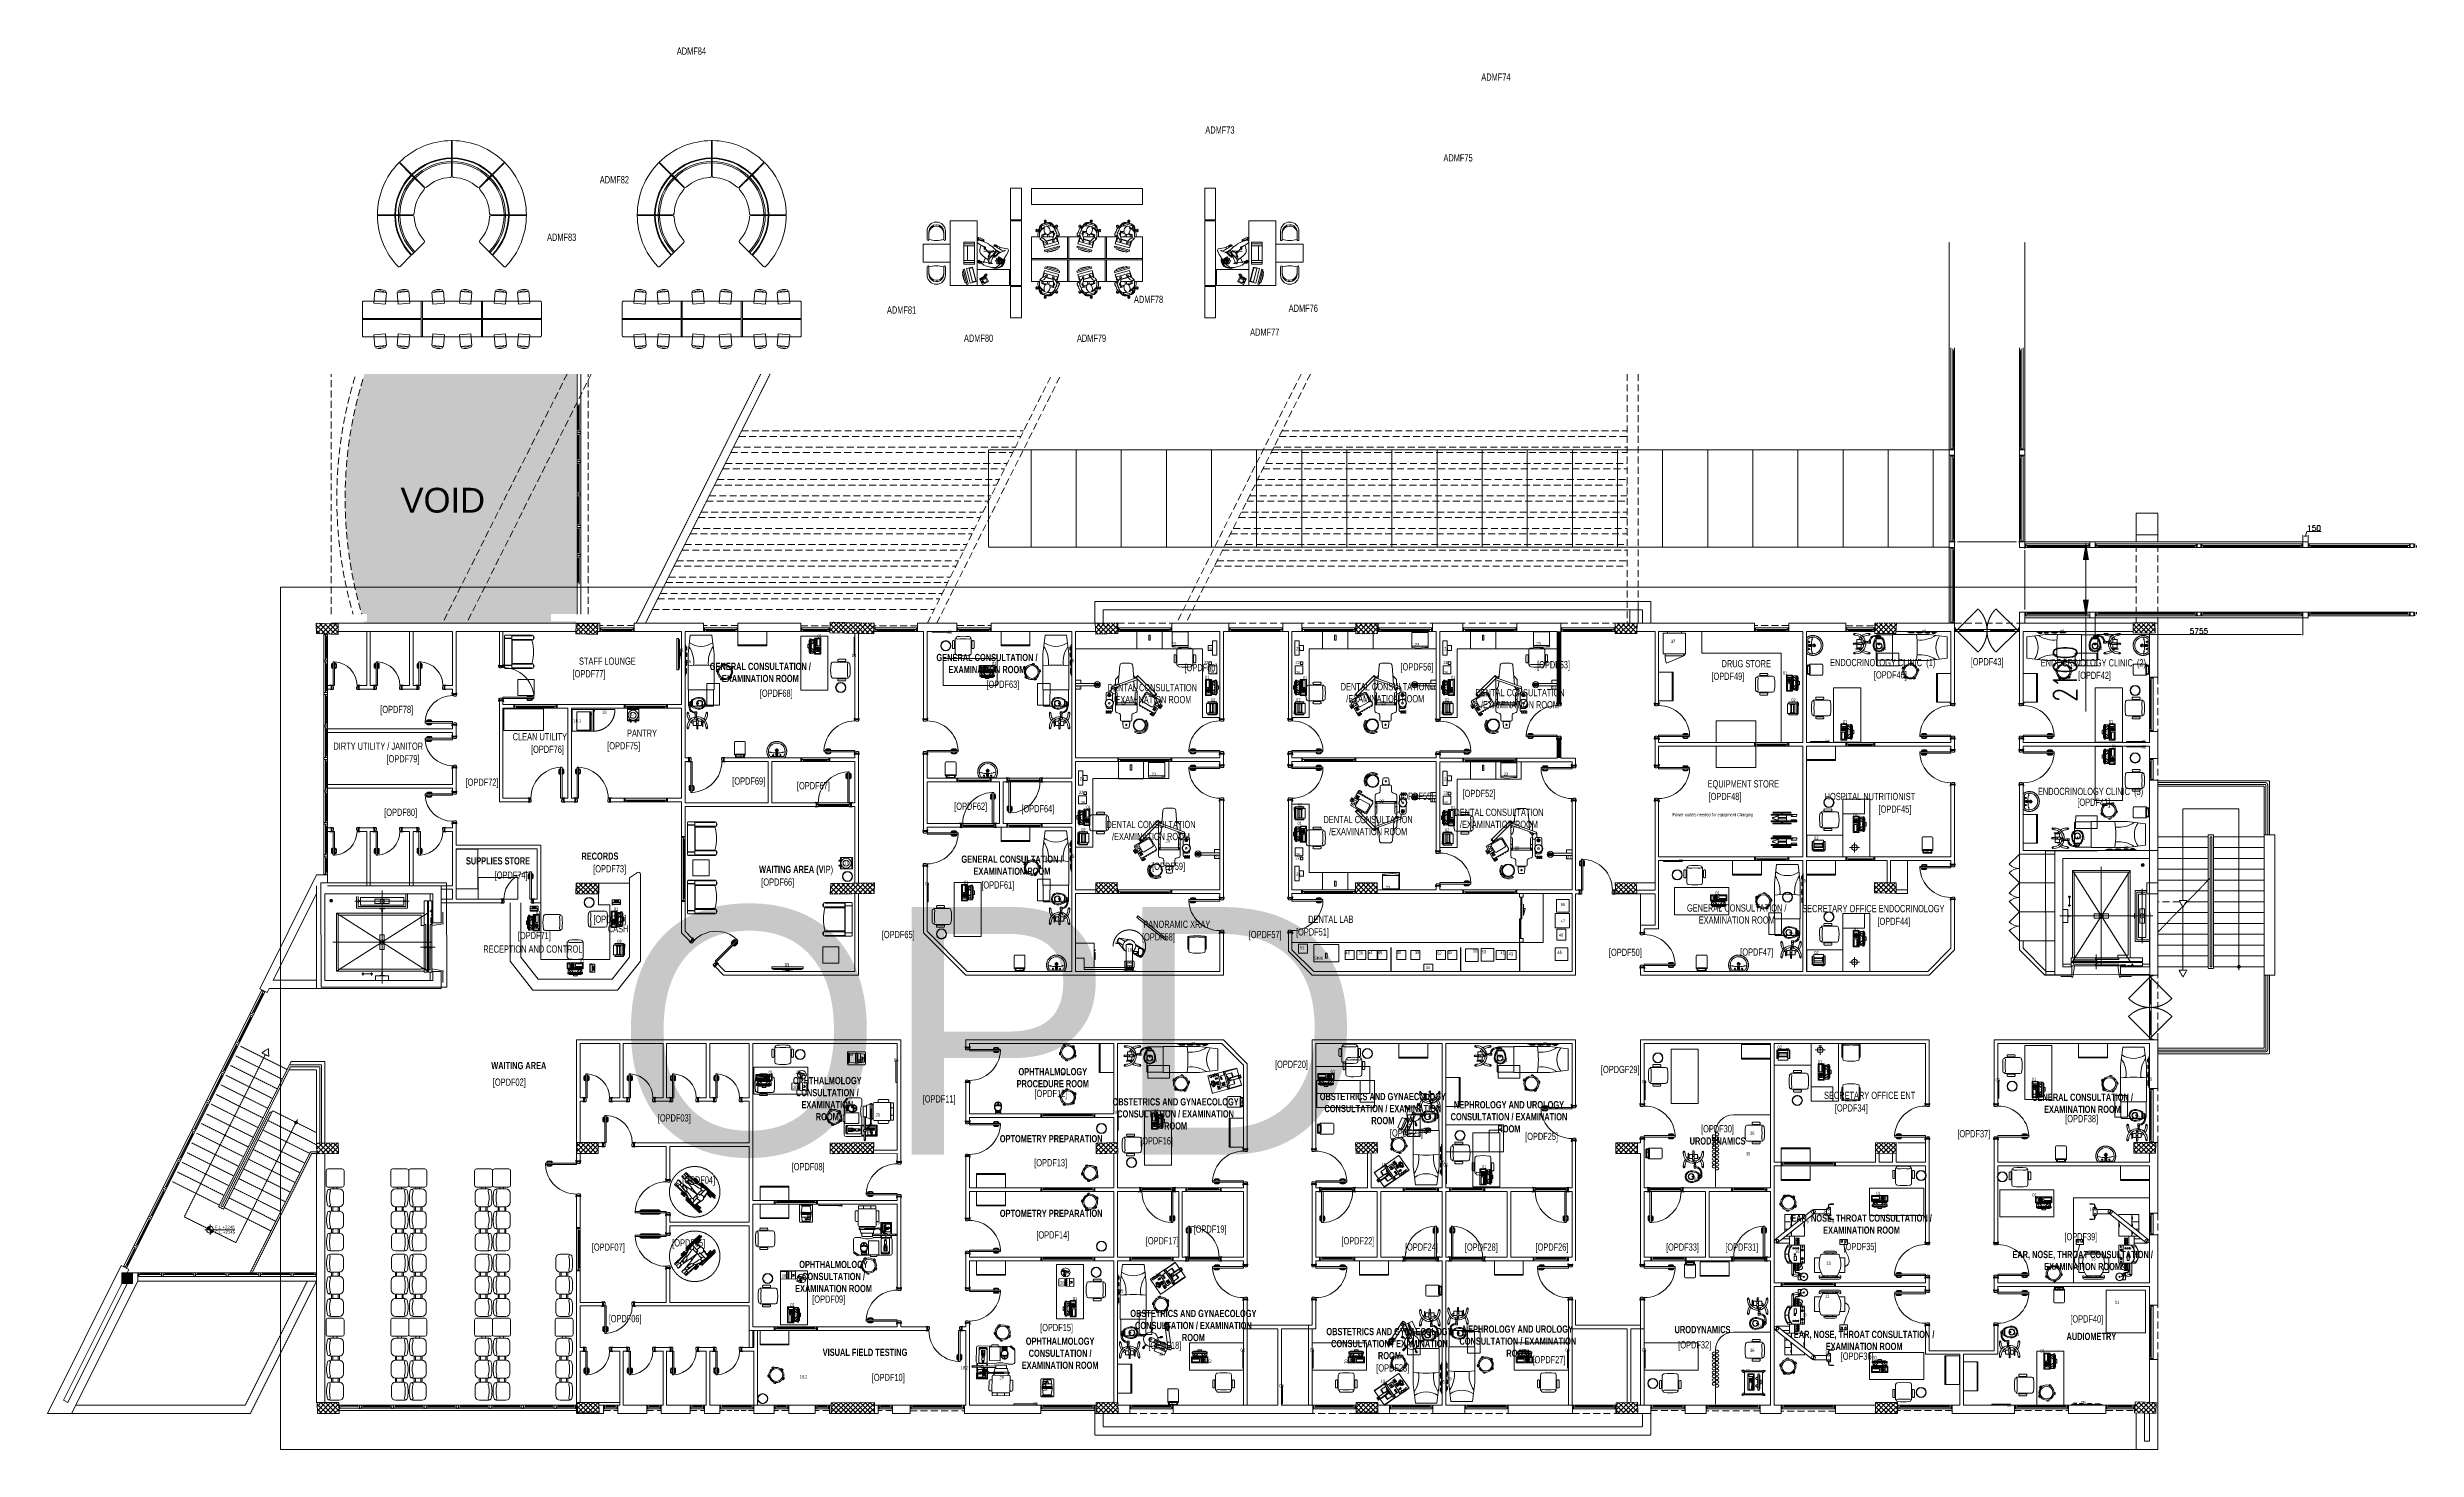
# Model space of a CAD drawing. Header units: millimetres. Extents: x -2143172 to 5255, y -610845 to 279739.
# Drawn here: x -1278641 to -1212986, y -33765 to 5087 of the extents above; entities that cross this region are included whole.
import ezdxf

# ---------------------------------------------------------------- set-up
doc = ezdxf.new("R2010")
doc.units = ezdxf.units.MM
doc.header["$LTSCALE"] = 30
for name, pattern in [('CENTERX2', [101.6, 63.5, -12.7, 12.7, -12.7]), ('DASHED', [0.75, 0.5, -0.25]), ('DASHED2', [9.525, 6.35, -3.175]), ('HIDDEN', [9.525, 6.35, -3.175]), ('HIDDEN2', [0.1875, 0.125, -0.0625]), ('TRATTEGGIATA', [0.75, 0.5, -0.25])]:
    doc.linetypes.add(name, pattern=pattern)
doc.layers.get('0').update_dxf_attribs({"lineweight": 5})
doc.layers.get('Defpoints').update_dxf_attribs({"lineweight": 5})
for name, color, linetype, lineweight in [('1_CONTORNO', 3, 'Continuous', 5), ('72_EGR_BASE_TEXT', 7, 'Continuous', 5), ('72_EGR_EQP_TAG', 142, 'Continuous', 5), ('Aluminum', 7, 'Continuous', 5), ('Axis', 163, 'CENTERX2', 5), ('C-HYDR-CTCH', 6, 'Continuous', 5), ('Cabin', 7, 'Continuous', 5), ('Dims', 6, 'Continuous', 5), ('dims.', 152, 'Continuous', 5), ('Hatch', 252, 'Continuous', 5), ('LOADING', 163, 'Continuous', 5), ('Medical Equipment and Furniture', 163, 'Continuous', 0), ('Medical Equipment and Furniture1', 163, 'Continuous', 5), ('NEW', 1, 'Continuous', 5), ('NEW Wall', 166, 'Continuous', 5), ('Notes', 1, 'Continuous', 5), ('P-SANR-FIXT', 6, 'Continuous', 18), ('P-SANR-FIXT-1', 6, 'Continuous', 13), ('Proj', 7, 'HIDDEN2', 5), ('Structure', 20, 'Continuous', 5), ('Tech', 169, 'DASHED2', 5), ('Tiles', 252, 'Continuous', 0), ('Title', 7, 'Continuous', 5), ('Wall To Be Demolished', 1, 'Continuous', 5), ('Walls', 32, 'Continuous', 5)]:
    doc.layers.add(name, color=color, linetype=linetype, lineweight=lineweight)
doc.layers.add('Meubles', color=7, linetype='Continuous', lineweight=5, true_color=0xa6b1d3)
doc.layers.add('Wooden Joinery', color=7, linetype='Continuous', lineweight=5, true_color=0x521300)
doc.styles.add('DIMENSION', font='romans.shx', dxfattribs={"width": 0.7})
doc.styles.add('SIMPLEX', font='SIMPLEX.shx', dxfattribs={"height": 150})
doc.styles.get("Standard").update_dxf_attribs({"font": ''})
doc.styles.add('X3G_ENTITY_257CFD', font='swisscl.ttf', dxfattribs={"height": 200})
doc.styles.add('X3G_ENTITY_9EC9', font='swisscl.ttf', dxfattribs={"height": 0.2})
doc.styles.add('X3G_ENTITY_9F36', font='swisscl.ttf', dxfattribs={"height": 0.2})
doc.styles.add('X3G_ENTITY_9F37', font='swisscl.ttf', dxfattribs={"height": 0.2})
doc.styles.add('X3G_ENTITY_9F38', font='swisscl.ttf', dxfattribs={"height": 0.2})
doc.styles.add('X3G_ENTITY_9F39', font='swisscl.ttf', dxfattribs={"height": 0.2})
doc.styles.add('X3G_ENTITY_9F3A', font='swisscl.ttf', dxfattribs={"height": 0.2})
doc.styles.add('X3G_ENTITY_9F3B', font='swisscl.ttf', dxfattribs={"height": 0.2})
doc.styles.add('X3G_ENTITY_9F3C', font='swisscl.ttf', dxfattribs={"height": 0.2})
doc.styles.add('X3G_ENTITY_9F3D', font='swisscl.ttf', dxfattribs={"height": 0.2})
doc.styles.add('X3G_ENTITY_9F3E', font='swisscl.ttf', dxfattribs={"height": 0.2})
doc.styles.add('X3G_ENTITY_9F3F', font='swisscl.ttf', dxfattribs={"height": 0.2})
doc.styles.add('X3G_ENTITY_9F40', font='swisscl.ttf', dxfattribs={"height": 0.2})
doc.styles.add('X3G_ENTITY_9F41', font='swisscl.ttf', dxfattribs={"height": 0.2})
doc.styles.get('Standard').set_extended_font_data('@Arial Unicode MS')
doc.dimstyles.new('Buk', dxfattribs={"dimtxt": 150, "dimasz": 50, "dimexe": 20, "dimexo": 25, "dimgap": 20, "dimtad": 1, "dimdec": 0, "dimrnd": 5, "dimdsep": 46, "dimtxsty": 'SIMPLEX', "dimcen": 0, "dimdle": 20, "dimclrd": 256, "dimclre": 256, "dimclrt": 256, "dimadec": 0, "dimazin": 0, "dimtfac": 0.0075, "dimtdec": 0, "dimtmove": 1, "dimatfit": 2, "dimldrblk": 'ARCHTICK', "dimfxl": 1, "dimtolj": 1, "dimtzin": 0, "dimlwd": -1, "dimlwe": -1, "dimarcsym": 0})
doc.dimstyles.new('D500', dxfattribs={"dimtxt": 650, "dimasz": 500, "dimexe": 150, "dimexo": 100, "dimgap": 250, "dimtad": 1, "dimdec": 0, "dimtxsty": 'DIMENSION', "dimcen": 100, "dimdle": 150, "dimclrd": 250, "dimclre": 250, "dimclrt": 7, "dimadec": 0, "dimazin": 0, "dimtfac": 1, "dimtdec": 0, "dimtmove": 0, "dimatfit": 3, "dimfxl": 1, "dimlwd": 5, "dimlwe": 5, "dimarcsym": 0})

# ---------------------------------------------------------------- blocks, each defined once
blk = doc.blocks.new('fr')
at = {"layer": 'Meubles'}
for p, q in [((3374.817, 1670.911), (3374.896, 1671.187)), ((3374.867, 1671.131), (3374.826, 1670.987)), ((3374.826, 1670.987), (3374.838, 1670.983)), ((3374.833, 1670.836), (3374.948, 1671.241)), ((3374.867, 1670.827), (3374.983, 1671.231)), ((3374.879, 1671.127), (3374.867, 1671.131)), ((3374.938, 1671.204), (3374.896, 1671.187)), ((3374.931, 1670.819), (3375.044, 1671.217)), ((3374.979, 1671.236), (3374.948, 1671.241)), ((3375.106, 1671.178), (3375.004, 1670.82)), ((3375.044, 1671.217), (3375.212, 1671.17)), ((3375.111, 1671.181), (3375.191, 1671.158)), ((3375.167, 1671.059), (3375.112, 1670.865)), ((3375.18, 1671.059), (3375.123, 1670.858)), ((3375.194, 1671.153), (3375.182, 1671.11)), ((3375.212, 1671.17), (3375.197, 1671.12)), ((3375.379, 1671.061), (3375.261, 1671.075)), ((3375.392, 1671.13), (3375.32, 1671.161)), ((3375.332, 1671.091), (3375.379, 1671.067)), ((3374.844, 1670.874), (3374.817, 1670.911)), ((3374.862, 1670.824), (3374.833, 1670.836)), ((3375.098, 1670.772), (3374.931, 1670.819)), ((3375.087, 1670.792), (3375.007, 1670.815)), ((3375.098, 1670.816), (3375.092, 1670.795)), ((3375.106, 1670.799), (3375.098, 1670.772)), ((3375.268, 1670.685), (3375.19, 1670.697)), ((3375.237, 1670.749), (3375.29, 1670.745)), ((3375.238, 1670.794), (3375.289, 1670.775)), ((3375.288, 1670.763), (3375.292, 1670.753)), ((3375.309, 1670.878), (3375.31, 1670.879))]:
    blk.add_line(p, q, dxfattribs=at)
for points in [[(3375.238, 1671.141), (3375.238, 1671.46), (3374.638, 1671.46), (3374.638, 1670.46), (3375.238, 1670.46), (3375.238, 1670.689)], [(3375.238, 1670.749), (3375.238, 1671.068)], [(3375.265, 1671.203), (3375.266, 1671.209)], [(3375.265, 1671.197), (3375.265, 1671.203)], [(3375.266, 1671.19), (3375.265, 1671.197)], [(3375.266, 1671.209), (3375.267, 1671.212)], [(3375.268, 1671.183), (3375.266, 1671.19)], [(3375.267, 1671.212), (3375.269, 1671.216)], [(3375.271, 1671.177), (3375.268, 1671.183)], [(3375.269, 1671.216), (3375.271, 1671.22)], [(3375.271, 1671.22), (3375.275, 1671.224)], [(3375.275, 1671.172), (3375.271, 1671.177)], [(3375.275, 1671.224), (3375.279, 1671.228)], [(3375.281, 1671.168), (3375.275, 1671.172)], [(3375.279, 1671.228), (3375.284, 1671.231)], [(3375.288, 1671.166), (3375.281, 1671.168)], [(3375.284, 1671.231), (3375.29, 1671.233)], [(3375.296, 1671.164), (3375.288, 1671.166)], [(3375.29, 1671.233), (3375.297, 1671.234)], [(3375.305, 1671.163), (3375.296, 1671.164)], [(3375.297, 1671.234), (3375.304, 1671.234)], [(3375.304, 1671.234), (3375.312, 1671.232)], [(3375.314, 1671.163), (3375.305, 1671.163)], [(3375.312, 1671.232), (3375.319, 1671.229)], [(3375.325, 1671.162), (3375.314, 1671.163)], [(3375.316, 1671.162), (3375.316, 1671.162)], [(3375.319, 1671.229), (3375.327, 1671.225)], [(3375.336, 1671.16), (3375.325, 1671.162)], [(3375.327, 1671.225), (3375.335, 1671.221)], [(3375.335, 1671.221), (3375.343, 1671.216)], [(3375.349, 1671.156), (3375.336, 1671.16)], [(3375.338, 1671.159), (3375.344, 1671.15)], [(3375.343, 1671.216), (3375.352, 1671.211)], [(3375.344, 1671.15), (3375.344, 1671.15)], [(3375.363, 1671.15), (3375.349, 1671.156)], [(3375.352, 1671.211), (3375.362, 1671.206)], [(3375.362, 1671.206), (3375.374, 1671.201)], [(3375.378, 1671.142), (3375.363, 1671.15)], [(3375.374, 1671.201), (3375.387, 1671.196)], [(3375.391, 1671.133), (3375.378, 1671.142)], [(3375.387, 1671.196), (3375.417, 1671.187)], [(3375.403, 1671.126), (3375.391, 1671.133)], [(3375.415, 1671.121), (3375.403, 1671.126)], [(3375.426, 1671.117), (3375.415, 1671.121)], [(3375.417, 1671.187), (3375.433, 1671.181)], [(3375.437, 1671.115), (3375.426, 1671.117)], [(3375.433, 1671.181), (3375.451, 1671.171)], [(3375.447, 1671.113), (3375.437, 1671.115)], [(3375.457, 1671.11), (3375.447, 1671.113)], [(3375.451, 1671.171), (3375.467, 1671.158)], [(3375.467, 1671.107), (3375.457, 1671.11)], [(3375.467, 1671.158), (3375.481, 1671.146)], [(3375.477, 1671.101), (3375.467, 1671.107)], [(3375.487, 1671.094), (3375.477, 1671.101)], [(3375.481, 1671.146), (3375.494, 1671.134)], [(3375.496, 1671.086), (3375.487, 1671.094)], [(3375.505, 1671.184), (3375.494, 1671.147)], [(3375.528, 1671.138), (3375.494, 1671.147)], [(3375.494, 1671.134), (3375.506, 1671.124)], [(3375.518, 1671.133), (3375.51, 1671.136), (3375.502, 1671.14), (3375.496, 1671.147)], [(3375.506, 1671.077), (3375.496, 1671.086)], [(3375.496, 1671.082), (3375.498, 1671.085)], [(3375.505, 1671.184), (3375.555, 1671.17)], [(3375.506, 1671.184), (3375.515, 1671.186), (3375.524, 1671.187), (3375.533, 1671.184)], [(3375.506, 1671.184), (3375.506, 1671.184)], [(3375.506, 1671.124), (3375.518, 1671.114)], [(3375.511, 1671.071), (3375.506, 1671.077)], [(3375.512, 1671.07), (3375.511, 1671.071)], [(3375.511, 1671.071), (3375.511, 1671.071)], [(3375.511, 1671.068), (3375.513, 1671.07)], [(3375.513, 1671.07), (3375.512, 1671.07)], [(3375.514, 1671.07), (3375.513, 1671.07)], [(3375.513, 1671.07), (3375.513, 1671.07)], [(3375.515, 1671.071), (3375.514, 1671.07)], [(3375.516, 1671.072), (3375.515, 1671.071)], [(3375.515, 1671.071), (3375.515, 1671.071)], [(3375.515, 1671.071), (3375.515, 1671.071)], [(3375.515, 1671.071), (3375.515, 1671.071)], [(3375.515, 1671.071), (3375.515, 1671.071)], [(3375.516, 1671.116), (3375.539, 1671.157)], [(3375.517, 1671.074), (3375.516, 1671.073)], [(3375.516, 1671.073), (3375.516, 1671.072)], [(3375.516, 1671.072), (3375.516, 1671.072)], [(3375.516, 1671.072), (3375.516, 1671.072)], [(3375.519, 1671.076), (3375.517, 1671.074)], [(3375.525, 1671.132), (3375.523, 1671.132), (3375.521, 1671.133), (3375.518, 1671.133)], [(3375.518, 1671.114), (3375.529, 1671.107)], [(3375.521, 1671.079), (3375.519, 1671.076)], [(3375.522, 1671.078), (3375.531, 1671.091)], [(3375.535, 1671.068), (3375.522, 1671.078)], [(3375.525, 1671.132), (3375.525, 1671.132)], [(3375.529, 1671.107), (3375.535, 1671.103)], [(3375.533, 1671.094), (3375.531, 1671.091)], [(3375.531, 1671.091), (3375.546, 1671.08)], [(3375.533, 1671.184), (3375.542, 1671.182), (3375.549, 1671.177), (3375.555, 1671.17)], [(3375.533, 1671.105), (3375.557, 1671.147)], [(3375.534, 1671.096), (3375.533, 1671.094)], [(3375.535, 1671.097), (3375.534, 1671.096)], [(3375.535, 1671.103), (3375.536, 1671.103)], [(3375.536, 1671.097), (3375.535, 1671.097)], [(3375.576, 1671.032), (3375.535, 1671.068)], [(3375.536, 1671.103), (3375.537, 1671.102)], [(3375.537, 1671.099), (3375.536, 1671.099)], [(3375.536, 1671.099), (3375.536, 1671.098)], [(3375.536, 1671.098), (3375.536, 1671.097)], [(3375.536, 1671.098), (3375.536, 1671.098)], [(3375.536, 1671.098), (3375.536, 1671.098)], [(3375.537, 1671.102), (3375.537, 1671.101)], [(3375.537, 1671.101), (3375.537, 1671.1)], [(3375.537, 1671.1), (3375.537, 1671.1)], [(3375.537, 1671.1), (3375.537, 1671.099)], [(3375.537, 1671.099), (3375.537, 1671.099)], [(3375.537, 1671.099), (3375.537, 1671.099)], [(3375.538, 1671.007), (3375.544, 1671.003)], [(3375.539, 1671.157), (3375.54, 1671.158), (3375.541, 1671.16), (3375.543, 1671.161), (3375.544, 1671.161), (3375.546, 1671.162), (3375.547, 1671.162), (3375.549, 1671.162), (3375.551, 1671.162)], [(3375.539, 1671.157), (3375.539, 1671.157)], [(3375.543, 1670.997), (3375.54, 1670.999)], [(3375.561, 1670.986), (3375.543, 1670.997)], [(3375.544, 1671.003), (3375.562, 1670.992)], [(3375.544, 1670.738), (3375.606, 1670.958)], [(3375.546, 1671.08), (3375.588, 1671.043)], [(3375.548, 1671.172), (3375.548, 1671.172)], [(3375.548, 1671.172), (3375.552, 1671.17), (3375.555, 1671.168), (3375.558, 1671.166), (3375.56, 1671.163), (3375.561, 1671.159), (3375.562, 1671.156), (3375.562, 1671.152), (3375.562, 1671.148)], [(3375.562, 1671.148), (3375.561, 1671.146), (3375.56, 1671.144), (3375.559, 1671.142), (3375.557, 1671.14), (3375.556, 1671.139), (3375.554, 1671.138), (3375.552, 1671.136), (3375.55, 1671.135)], [(3375.551, 1671.162), (3375.553, 1671.161), (3375.554, 1671.16), (3375.556, 1671.158), (3375.557, 1671.157), (3375.558, 1671.155), (3375.558, 1671.153), (3375.558, 1671.151), (3375.558, 1671.149)], [(3375.555, 1671.169), (3375.555, 1671.17)], [(3375.558, 1671.149), (3375.557, 1671.148), (3375.557, 1671.148), (3375.557, 1671.147)], [(3375.577, 1670.977), (3375.561, 1670.986)], [(3375.562, 1670.992), (3375.578, 1670.983)], [(3375.57, 1670.988), (3375.599, 1671.008)], [(3375.614, 1670.993), (3375.576, 1671.032)], [(3375.591, 1670.97), (3375.577, 1670.977)], [(3375.578, 1670.983), (3375.593, 1670.975)], [(3375.586, 1670.979), (3375.607, 1670.994)], [(3375.588, 1671.043), (3375.626, 1671.003)], [(3375.593, 1670.969), (3375.591, 1670.97)], [(3375.593, 1670.975), (3375.596, 1670.974)], [(3375.595, 1670.974), (3375.593, 1670.975)], [(3375.595, 1670.968), (3375.593, 1670.969)], [(3375.598, 1670.973), (3375.595, 1670.974)], [(3375.597, 1670.967), (3375.595, 1670.968)], [(3375.596, 1670.974), (3375.6, 1670.972)], [(3375.609, 1670.963), (3375.597, 1670.967)], [(3375.598, 1671.006), (3375.599, 1671.007)], [(3375.598, 1671.004), (3375.598, 1671.006)], [(3375.598, 1671.003), (3375.598, 1671.004)], [(3375.598, 1671.001), (3375.598, 1671.003)], [(3375.598, 1670.999), (3375.598, 1671.001)], [(3375.599, 1670.997), (3375.598, 1670.999)], [(3375.602, 1670.972), (3375.598, 1670.973)], [(3375.599, 1671.008), (3375.601, 1671.009)], [(3375.599, 1671.007), (3375.599, 1671.008)], [(3375.601, 1670.996), (3375.599, 1670.997)], [(3375.6, 1670.972), (3375.601, 1670.972)], [(3375.602, 1670.995), (3375.601, 1670.996)], [(3375.601, 1670.972), (3375.613, 1670.968)], [(3375.603, 1670.994), (3375.602, 1670.995)], [(3375.613, 1670.968), (3375.602, 1670.972)], [(3375.618, 1670.99), (3375.603, 1670.994)], [(3375.606, 1670.958), (3375.607, 1670.961)], [(3375.607, 1670.961), (3375.61, 1670.965)], [(3375.61, 1670.965), (3375.614, 1670.969)], [(3375.613, 1670.964), (3375.614, 1670.967)], [(3375.614, 1670.961), (3375.613, 1670.964)], [(3375.614, 1670.993), (3375.614, 1670.993)], [(3375.614, 1670.993), (3375.615, 1670.992)], [(3375.614, 1670.967), (3375.615, 1670.973)], [(3375.614, 1670.969), (3375.614, 1670.969)], [(3375.614, 1670.967), (3375.614, 1670.967)], [(3375.614, 1670.957), (3375.614, 1670.961)], [(3375.615, 1670.952), (3375.614, 1670.957)], [(3375.615, 1670.992), (3375.616, 1670.991)], [(3375.616, 1670.974), (3375.615, 1670.973)], [(3375.617, 1670.947), (3375.615, 1670.952)], [(3375.616, 1670.991), (3375.616, 1670.991)], [(3375.616, 1670.991), (3375.617, 1670.991)], [(3375.619, 1670.976), (3375.616, 1670.974)], [(3375.617, 1670.991), (3375.618, 1670.99)], [(3375.618, 1670.941), (3375.617, 1670.947)], [(3375.618, 1670.99), (3375.618, 1670.99)], [(3375.618, 1670.99), (3375.619, 1670.99)], [(3375.62, 1670.936), (3375.618, 1670.941)], [(3375.619, 1670.99), (3375.62, 1670.99)], [(3375.623, 1670.976), (3375.619, 1670.976)], [(3375.62, 1670.99), (3375.622, 1670.99)], [(3375.62, 1670.971), (3375.621, 1670.973)], [(3375.62, 1670.969), (3375.62, 1670.971)], [(3375.62, 1670.965), (3375.62, 1670.969)], [(3375.623, 1670.969), (3375.62, 1670.968)], [(3375.621, 1670.96), (3375.62, 1670.965)], [(3375.628, 1670.91), (3375.62, 1670.936)], [(3375.621, 1670.973), (3375.624, 1670.975)], [(3375.622, 1670.955), (3375.621, 1670.96)], [(3375.622, 1670.99), (3375.623, 1670.99)], [(3375.624, 1670.95), (3375.622, 1670.955)], [(3375.623, 1670.99), (3375.624, 1670.991)], [(3375.624, 1670.976), (3375.623, 1670.976)], [(3375.627, 1670.969), (3375.623, 1670.969)], [(3375.624, 1670.991), (3375.625, 1670.991)], [(3375.624, 1670.975), (3375.629, 1670.974)], [(3375.625, 1670.944), (3375.624, 1670.95)], [(3375.625, 1670.991), (3375.626, 1670.992)], [(3375.631, 1670.925), (3375.625, 1670.944)], [(3375.627, 1671.002), (3375.626, 1671.003)], [(3375.626, 1670.992), (3375.627, 1670.994)], [(3375.628, 1671), (3375.627, 1671.002)], [(3375.627, 1670.994), (3375.628, 1670.995)], [(3375.632, 1670.967), (3375.627, 1670.969)], [(3375.628, 1670.998), (3375.628, 1671)], [(3375.628, 1670.997), (3375.628, 1670.998)], [(3375.628, 1670.995), (3375.628, 1670.997)], [(3375.629, 1670.974), (3375.633, 1670.972)], [(3375.636, 1670.948), (3375.63, 1670.928)], [(3375.633, 1670.964), (3375.632, 1670.967)], [(3375.633, 1670.972), (3375.635, 1670.969)], [(3375.633, 1670.964), (3375.635, 1670.962)], [(3375.635, 1670.969), (3375.636, 1670.966)], [(3375.636, 1670.965), (3375.635, 1670.961)], [(3375.635, 1670.962), (3375.636, 1670.957)], [(3375.636, 1670.966), (3375.636, 1670.965)], [(3375.636, 1670.957), (3375.636, 1670.951)], [(3375.636, 1670.951), (3375.636, 1670.948)], [(3375.261, 1670.643), (3375.238, 1670.649)], [(3375.279, 1670.639), (3375.261, 1670.643)], [(3375.299, 1670.639), (3375.279, 1670.639)], [(3375.32, 1670.641), (3375.299, 1670.639)], [(3375.338, 1670.644), (3375.32, 1670.641)], [(3375.355, 1670.647), (3375.338, 1670.644)], [(3375.342, 1670.686), (3375.347, 1670.685)], [(3375.347, 1670.685), (3375.358, 1670.684)], [(3375.371, 1670.649), (3375.355, 1670.647)], [(3375.358, 1670.684), (3375.37, 1670.685)], [(3375.37, 1670.685), (3375.383, 1670.687)], [(3375.386, 1670.651), (3375.371, 1670.649)], [(3375.389, 1670.637), (3375.379, 1670.6)], [(3375.379, 1670.6), (3375.429, 1670.586)], [(3375.403, 1670.587), (3375.394, 1670.589), (3375.387, 1670.594), (3375.38, 1670.6)], [(3375.383, 1670.687), (3375.395, 1670.69)], [(3375.399, 1670.652), (3375.386, 1670.651)], [(3375.42, 1670.629), (3375.389, 1670.637)], [(3375.391, 1670.637), (3375.4, 1670.64), (3375.409, 1670.64), (3375.417, 1670.637)], [(3375.391, 1670.637), (3375.391, 1670.637)], [(3375.395, 1670.69), (3375.402, 1670.692)], [(3375.407, 1670.651), (3375.399, 1670.652)], [(3375.402, 1670.692), (3375.403, 1670.692)], [(3375.403, 1670.692), (3375.404, 1670.692)], [(3375.429, 1670.586), (3375.421, 1670.584), (3375.412, 1670.584), (3375.403, 1670.587)], [(3375.404, 1670.692), (3375.405, 1670.691)], [(3375.405, 1670.691), (3375.406, 1670.691)], [(3375.406, 1670.691), (3375.406, 1670.69)], [(3375.406, 1670.69), (3375.406, 1670.69)], [(3375.406, 1670.69), (3375.406, 1670.69)], [(3375.406, 1670.69), (3375.406, 1670.689)], [(3375.406, 1670.689), (3375.406, 1670.689)], [(3375.406, 1670.689), (3375.406, 1670.689)], [(3375.406, 1670.689), (3375.407, 1670.689)], [(3375.407, 1670.689), (3375.407, 1670.688)], [(3375.407, 1670.688), (3375.407, 1670.688)], [(3375.407, 1670.688), (3375.407, 1670.687)], [(3375.407, 1670.687), (3375.407, 1670.685)], [(3375.407, 1670.685), (3375.407, 1670.682)], [(3375.408, 1670.68), (3375.407, 1670.682)], [(3375.408, 1670.652), (3375.407, 1670.651)], [(3375.407, 1670.651), (3375.407, 1670.651)], [(3375.408, 1670.679), (3375.427, 1670.681)], [(3375.409, 1670.664), (3375.408, 1670.68)], [(3375.409, 1670.652), (3375.408, 1670.652)], [(3375.409, 1670.664), (3375.428, 1670.666)], [(3375.409, 1670.662), (3375.409, 1670.664)], [(3375.409, 1670.662), (3375.41, 1670.659)], [(3375.41, 1670.653), (3375.409, 1670.653)], [(3375.409, 1670.653), (3375.409, 1670.652)], [(3375.41, 1670.659), (3375.41, 1670.657)], [(3375.41, 1670.657), (3375.41, 1670.656)], [(3375.41, 1670.656), (3375.41, 1670.655)], [(3375.41, 1670.656), (3375.41, 1670.656)], [(3375.41, 1670.655), (3375.41, 1670.655)], [(3375.41, 1670.655), (3375.41, 1670.655)], [(3375.41, 1670.655), (3375.41, 1670.655)], [(3375.41, 1670.655), (3375.41, 1670.654)], [(3375.41, 1670.654), (3375.41, 1670.654)], [(3375.41, 1670.654), (3375.41, 1670.653)], [(3375.411, 1670.712), (3375.414, 1670.68)], [(3375.416, 1670.666), (3375.422, 1670.604)], [(3375.417, 1670.637), (3375.418, 1670.637), (3375.418, 1670.637), (3375.419, 1670.637)], [(3375.43, 1670.595), (3375.428, 1670.596), (3375.427, 1670.597), (3375.426, 1670.597), (3375.425, 1670.598), (3375.424, 1670.6), (3375.423, 1670.601), (3375.423, 1670.602), (3375.422, 1670.604)], [(3375.446, 1670.601), (3375.445, 1670.597), (3375.443, 1670.594), (3375.44, 1670.592), (3375.437, 1670.59), (3375.434, 1670.588), (3375.43, 1670.587), (3375.426, 1670.587), (3375.422, 1670.588)], [(3375.427, 1670.681), (3375.48, 1670.69)], [(3375.428, 1670.666), (3375.483, 1670.675)], [(3375.429, 1670.586), (3375.43, 1670.587)], [(3375.429, 1670.586), (3375.429, 1670.586)], [(3375.43, 1670.725), (3375.434, 1670.683)], [(3375.442, 1670.602), (3375.442, 1670.6), (3375.44, 1670.599), (3375.439, 1670.597), (3375.437, 1670.596), (3375.436, 1670.595), (3375.434, 1670.595), (3375.432, 1670.595), (3375.43, 1670.595)], [(3375.436, 1670.729), (3375.442, 1670.73)], [(3375.436, 1670.667), (3375.443, 1670.606)], [(3375.441, 1670.62), (3375.441, 1670.62)], [(3375.441, 1670.62), (3375.443, 1670.618), (3375.444, 1670.616), (3375.445, 1670.614), (3375.446, 1670.611), (3375.447, 1670.609), (3375.447, 1670.606), (3375.447, 1670.604), (3375.446, 1670.601)], [(3375.442, 1670.73), (3375.467, 1670.732)], [(3375.443, 1670.606), (3375.443, 1670.605), (3375.443, 1670.603), (3375.442, 1670.602)], [(3375.443, 1670.606), (3375.443, 1670.606)], [(3375.469, 1670.738), (3375.445, 1670.736)], [(3375.467, 1670.732), (3375.488, 1670.732)], [(3375.49, 1670.738), (3375.469, 1670.738)], [(3375.48, 1670.69), (3375.533, 1670.704)], [(3375.483, 1670.675), (3375.537, 1670.689)], [(3375.488, 1670.732), (3375.507, 1670.731)], [(3375.508, 1670.737), (3375.49, 1670.738)], [(3375.511, 1670.699), (3375.497, 1670.732)], [(3375.507, 1670.731), (3375.523, 1670.73)], [(3375.524, 1670.736), (3375.508, 1670.737)], [(3375.512, 1670.703), (3375.511, 1670.701)], [(3375.511, 1670.701), (3375.511, 1670.7)], [(3375.511, 1670.7), (3375.511, 1670.699)], [(3375.511, 1670.699), (3375.512, 1670.697)], [(3375.514, 1670.706), (3375.512, 1670.704)], [(3375.512, 1670.704), (3375.512, 1670.703)], [(3375.515, 1670.707), (3375.514, 1670.706)], [(3375.525, 1670.707), (3375.515, 1670.73)], [(3375.517, 1670.708), (3375.515, 1670.707)], [(3375.519, 1670.708), (3375.517, 1670.708)], [(3375.52, 1670.708), (3375.519, 1670.708)], [(3375.522, 1670.708), (3375.52, 1670.708)], [(3375.522, 1670.708), (3375.536, 1670.704)], [(3375.523, 1670.73), (3375.527, 1670.73)], [(3375.525, 1670.73), (3375.523, 1670.73)], [(3375.527, 1670.735), (3375.524, 1670.736)], [(3375.529, 1670.729), (3375.525, 1670.73)], [(3375.529, 1670.735), (3375.527, 1670.735)], [(3375.527, 1670.73), (3375.53, 1670.729)], [(3375.531, 1670.735), (3375.529, 1670.735)], [(3375.532, 1670.728), (3375.529, 1670.729)], [(3375.53, 1670.729), (3375.532, 1670.728)], [(3375.543, 1670.732), (3375.531, 1670.735)], [(3375.531, 1670.704), (3375.533, 1670.704)], [(3375.531, 1670.704), (3375.531, 1670.704)], [(3375.544, 1670.725), (3375.532, 1670.728)], [(3375.532, 1670.728), (3375.544, 1670.726)], [(3375.533, 1670.704), (3375.534, 1670.704)], [(3375.534, 1670.704), (3375.535, 1670.704)], [(3375.535, 1670.704), (3375.536, 1670.704)], [(3375.536, 1670.704), (3375.536, 1670.704)], [(3375.536, 1670.704), (3375.537, 1670.704)], [(3375.538, 1670.689), (3375.536, 1670.688)], [(3375.537, 1670.704), (3375.538, 1670.703)], [(3375.538, 1670.703), (3375.539, 1670.703)], [(3375.54, 1670.69), (3375.538, 1670.689)], [(3375.539, 1670.703), (3375.539, 1670.702)], [(3375.539, 1670.702), (3375.54, 1670.701)], [(3375.54, 1670.701), (3375.541, 1670.7)], [(3375.541, 1670.692), (3375.54, 1670.69)], [(3375.541, 1670.7), (3375.542, 1670.699)], [(3375.542, 1670.693), (3375.541, 1670.692)], [(3375.542, 1670.699), (3375.542, 1670.698)], [(3375.542, 1670.698), (3375.542, 1670.696)], [(3375.542, 1670.696), (3375.542, 1670.695)], [(3375.542, 1670.695), (3375.542, 1670.693)], [(3375.543, 1670.735), (3375.544, 1670.738)], [(3375.543, 1670.73), (3375.543, 1670.735)], [(3375.544, 1670.725), (3375.543, 1670.73)], [(3375.543, 1670.72), (3375.545, 1670.726)], [(3375.543, 1670.719), (3375.543, 1670.72)], [(3375.544, 1670.715), (3375.543, 1670.719)], [(3375.544, 1670.724), (3375.544, 1670.725)], [(3375.549, 1670.713), (3375.544, 1670.715)], [(3375.546, 1670.729), (3375.545, 1670.726)], [(3375.545, 1670.726), (3375.545, 1670.726)], [(3375.548, 1670.731), (3375.546, 1670.729)], [(3375.551, 1670.734), (3375.548, 1670.731)], [(3375.549, 1670.721), (3375.548, 1670.719)], [(3375.548, 1670.719), (3375.548, 1670.717)], [(3375.548, 1670.717), (3375.55, 1670.714)], [(3375.552, 1670.724), (3375.549, 1670.721)], [(3375.549, 1670.713), (3375.549, 1670.713)], [(3375.551, 1670.719), (3375.55, 1670.722)], [(3375.55, 1670.714), (3375.554, 1670.712)], [(3375.554, 1670.738), (3375.551, 1670.734)], [(3375.556, 1670.717), (3375.551, 1670.719)], [(3375.555, 1670.728), (3375.552, 1670.724)], [(3375.558, 1670.741), (3375.554, 1670.738)], [(3375.554, 1670.712), (3375.559, 1670.711)], [(3375.559, 1670.732), (3375.555, 1670.728)], [(3375.56, 1670.717), (3375.556, 1670.717)], [(3375.562, 1670.745), (3375.558, 1670.741)], [(3375.563, 1670.735), (3375.559, 1670.732)], [(3375.559, 1670.711), (3375.562, 1670.713)], [(3375.563, 1670.718), (3375.56, 1670.717)], [(3375.567, 1670.749), (3375.562, 1670.745)], [(3375.562, 1670.713), (3375.565, 1670.715)], [(3375.567, 1670.739), (3375.563, 1670.735)], [(3375.565, 1670.719), (3375.563, 1670.718)], [(3375.569, 1670.723), (3375.565, 1670.719)], [(3375.566, 1670.72), (3375.565, 1670.716)], [(3375.565, 1670.715), (3375.565, 1670.716)], [(3375.587, 1670.767), (3375.567, 1670.749)], [(3375.587, 1670.757), (3375.567, 1670.739)], [(3375.573, 1670.728), (3375.569, 1670.723)], [(3375.574, 1670.731), (3375.573, 1670.728)], [(3375.579, 1670.75), (3375.574, 1670.731)], [(3375.588, 1670.769), (3375.587, 1670.768)], [(3375.587, 1670.768), (3375.587, 1670.767)], [(3375.593, 1670.762), (3375.587, 1670.757)], [(3375.589, 1670.771), (3375.588, 1670.769)], [(3375.59, 1670.772), (3375.589, 1670.771)], [(3375.59, 1670.772), (3375.627, 1670.904)], [(3375.594, 1670.764), (3375.593, 1670.763)], [(3375.593, 1670.763), (3375.593, 1670.762)], [(3375.595, 1670.765), (3375.594, 1670.764)], [(3375.595, 1670.767), (3375.635, 1670.906)], [(3375.595, 1670.767), (3375.595, 1670.765)], [(3375.616, 1670.841), (3375.687, 1670.827)], [(3375.622, 1670.861), (3375.691, 1670.846)], [(3375.627, 1670.904), (3375.628, 1670.906)], [(3375.628, 1670.909), (3375.628, 1670.91)], [(3375.628, 1670.908), (3375.628, 1670.909)], [(3375.628, 1670.906), (3375.628, 1670.908)], [(3375.635, 1670.911), (3375.631, 1670.925)], [(3375.635, 1670.91), (3375.635, 1670.911)], [(3375.635, 1670.909), (3375.635, 1670.91)], [(3375.635, 1670.907), (3375.635, 1670.909)], [(3375.635, 1670.906), (3375.635, 1670.907)], [(3375.636, 1670.837), (3375.635, 1670.832)], [(3375.635, 1670.832), (3375.686, 1670.817)], [(3375.659, 1670.818), (3375.651, 1670.82), (3375.643, 1670.825), (3375.637, 1670.831)], [(3375.645, 1670.869), (3375.642, 1670.857)], [(3375.645, 1670.869), (3375.696, 1670.854)], [(3375.647, 1670.868), (3375.656, 1670.871), (3375.665, 1670.871), (3375.674, 1670.869)], [(3375.647, 1670.868), (3375.647, 1670.868)], [(3375.686, 1670.817), (3375.677, 1670.815), (3375.668, 1670.816), (3375.659, 1670.818)], [(3375.674, 1670.869), (3375.683, 1670.866), (3375.69, 1670.861), (3375.696, 1670.854)], [(3375.703, 1670.833), (3375.701, 1670.829), (3375.699, 1670.826), (3375.696, 1670.823), (3375.693, 1670.821), (3375.69, 1670.82), (3375.686, 1670.819), (3375.683, 1670.819), (3375.679, 1670.819)], [(3375.686, 1670.817), (3375.686, 1670.819)], [(3375.686, 1670.817), (3375.686, 1670.817)], [(3375.699, 1670.834), (3375.698, 1670.832), (3375.697, 1670.83), (3375.696, 1670.829), (3375.694, 1670.828), (3375.692, 1670.827), (3375.691, 1670.827), (3375.689, 1670.826), (3375.687, 1670.827)], [(3375.689, 1670.856), (3375.689, 1670.856)], [(3375.689, 1670.856), (3375.693, 1670.855), (3375.696, 1670.853), (3375.699, 1670.85), (3375.701, 1670.847), (3375.702, 1670.844), (3375.703, 1670.84), (3375.703, 1670.836), (3375.703, 1670.833)], [(3375.691, 1670.846), (3375.691, 1670.846)], [(3375.691, 1670.846), (3375.691, 1670.846), (3375.691, 1670.846), (3375.692, 1670.846)], [(3375.692, 1670.846), (3375.694, 1670.846), (3375.695, 1670.844), (3375.697, 1670.843), (3375.698, 1670.841), (3375.699, 1670.84), (3375.699, 1670.838), (3375.699, 1670.836), (3375.699, 1670.834)], [(3375.696, 1670.853), (3375.696, 1670.854)]]:
    blk.add_lwpolyline(points, dxfattribs=at)
for centre, radius, start, end in [((3374.979, 1671.232), 0.004, 344.08951, 80.41499), ((3375.121, 1671.062), 0.0183, 145.47748, 285.06687), ((3375.11, 1671.177), 0.004, 74.08131, 164.08977), ((3375.133, 1671.056), 0.032, 61.47138, 148.48711), ((3375.189, 1670.928), 0.133, 99.08251, 118.31636), ((3375.375, 1670.825), 0.344, 101.6802, 131.14055), ((3375.17, 1671.319), 0.26, 269.40316, 305.78601), ((3375.19, 1671.154), 0.004, 344.09024, 74.08131), ((3375.392, 1671.304), 0.376, 245.91357, 257.53581), ((3375.31, 1671.138), 0.0248, 66.774, 101.67641), ((3375.361, 1670.908), 0.0581, 133.91108, 164.08927), ((3375.425, 1671.154), 0.112, 175.47616, 175.61533), ((3375.382, 1670.886), 0.0884, 109.54815, 133.90717), ((3375.425, 1671.154), 0.112, 204.08946, 214.04188), ((3375.536, 1670.931), 0.204, 131.82185, 171.39595), ((3375.268, 1670.949), 0.276, 287.06445, 17.825), ((3375.392, 1670.858), 0.118, 90.5208, 109.54489), ((3375.696, 1670.995), 0.309, 163.43784, 183.5339), ((3375.393, 1670.819), 0.158, 74.08074, 90.51943), ((3375.256, 1670.685), 0.465, 60.41549, 72.94495), ((3375.393, 1670.819), 0.158, 24.09435, 74.08112), ((3375.436, 1671.002), 0.1, 17.825, 60.41549), ((3374.864, 1670.828), 0.004, 247.76404, 344.08951), ((3375.008, 1670.819), 0.004, 164.08977, 254.08248), ((3375.073, 1670.885), 0.0183, 43.10334, 182.69272), ((3375.086, 1670.884), 0.032, 179.68078, 266.69651), ((3375.414, 1670.953), 0.344, 197.03008, 226.49043), ((3375.201, 1670.964), 0.133, 209.85237, 229.08631), ((3375.088, 1670.796), 0.004, 254.08248, 344.08961), ((3374.979, 1670.641), 0.26, 22.38213, 58.76498), ((3375.194, 1670.721), 0.0248, 226.48693, 261.38934), ((3375.283, 1670.647), 0.112, 114.13195, 153.14997), ((3375.203, 1670.508), 0.401, 75.42211, 85.01441), ((3375.303, 1670.868), 0.186, 259.11629, 344.17443), ((3376.021, 1670.687), 0.737, 164.95437, 174.03241), ((3375.643, 1670.638), 0.369, 145.96528, 163.18103), ((3375.361, 1670.908), 0.0581, 164.08998, 194.26817), ((3375.391, 1670.915), 0.0884, 194.26509, 218.62411), ((3375.414, 1670.934), 0.118, 218.62082, 237.64492), ((3375.435, 1670.967), 0.158, 237.64297, 302.48164)]:
    blk.add_arc(centre, radius, start, end, dxfattribs=at)
blk = doc.blocks.new('Bar Chair')
at = {"layer": 'Meubles'}
for p, q in [((-0.4, 0.157), (-0.445, 0.179)), ((-0.4, -0.157), (-0.445, -0.179))]:
    blk.add_line(p, q, dxfattribs=at)
blk.add_lwpolyline([(-0.4, -0.2), (0, -0.2), (0, 0.2), (-0.4, 0.2)], close=True, dxfattribs=at)
for radius in [0.4, 0.35]:
    blk.add_arc((-0.087, 0), radius, 153.43495, 206.56505, dxfattribs=at)
blk = doc.blocks.new('A$C7FDB460D')
at = {"layer": 'Meubles', "linetype": 'Continuous'}
for p, q in [((0.023, 0.183), (0.024, 0.181)), ((0.103, 0.216), (0.104, 0.215)), ((0.432, 0.677), (0.181, 0.572)), ((0.454, 0.625), (0.231, 0.531)), ((0.413, 0.023), (0.663, 0.129)), ((0.418, 0.087), (0.641, 0.181))]:
    blk.add_line(p, q, dxfattribs=at)
for centre, radius, start, end in [((0.296, 0.299), 0.296, 112.89587, 202.89587), ((0.297, 0.296), 0.296, 202.89587, 292.89587), ((0.324, 0.31), 0.24, 112.89587, 202.89587), ((0.325, 0.308), 0.24, 202.89587, 292.89587), ((0.363, 0.327), 0.24, 112.89587, 202.89587), ((0.364, 0.326), 0.24, 202.89587, 292.89587), ((0.443, 0.651), 0.0283, 292.89587, 112.89587), ((-0.436, -0.012), 1.094, 10.16518, 35.62656), ((0.652, 0.155), 0.0282, 292.89587, 112.89587)]:
    blk.add_arc(centre, radius, start, end, dxfattribs=at)
blk = doc.blocks.new('A$C05AB28F1')
at = {"layer": 'Meubles'}
for p, q in [((1249, 2585), (1417, 2628)), ((1417, 2628), (1519, 2227)), ((1476, 2654), (1580, 2246)), ((1479, 2659), (1510, 2663)), ((1510, 2663), (1614, 2254)), ((804, 2196), (791, 2202)), ((950, 2391), (953, 2377)), ((955, 2407), (957, 2393)), ((960, 2415), (963, 2401)), ((961, 2385), (963, 2371)), ((966, 2423), (969, 2409)), ((971, 2385), (973, 2371)), ((972, 2431), (974, 2417)), ((997, 2448), (978, 2429)), ((981, 2385), (983, 2371)), ((989, 2389), (991, 2375)), ((1047, 2045), (996, 1926)), ((997, 2393), (999, 2379)), ((1005, 2397), (1007, 2383)), ((1008, 2475), (1107, 2527)), ((1011, 2406), (1013, 2392)), ((1017, 2414), (1019, 2400)), ((1018, 2455), (1117, 2507)), ((1022, 2422), (1025, 2408)), ((1028, 2430), (1031, 2416)), ((1034, 2438), (1036, 2424)), ((1351, 2184), (1249, 2585)), ((1358, 2207), (1266, 2568)), ((1269, 2573), (1349, 2594)), ((1294, 1492), (1294, 2105)), ((1594, 2105), (1294, 2105)), ((1594, 2055), (1294, 2055)), ((1594, 2005), (1294, 2005)), ((1519, 2227), (1351, 2184)), ((1446, 2230), (1354, 2591)), ((1443, 2225), (1363, 2204)), ((1494, 1592), (1494, 2005)), ((1520, 2625), (1562, 2606)), ((1562, 2606), (1632, 2329)), ((1592, 2537), (1580, 2533)), ((1585, 2244), (1614, 2254)), ((1629, 2391), (1592, 2537)), ((1594, 1492), (1594, 2105)), ((1605, 2292), (1632, 2329)), ((1617, 2388), (1629, 2391)), ((486, 1747), (435, 1717)), ((481, 1744), (553, 1714)), ((602, 1790), (486, 1747)), ((553, 1714), (616, 1673)), ((575, 1774), (611, 1775)), ((616, 1673), (595, 1629)), ((595, 1629), (649, 1607)), ((661, 1735), (602, 1761)), ((611, 1775), (656, 1802)), ((616, 1673), (671, 1650)), ((671, 1650), (649, 1607)), ((656, 1802), (741, 1918)), ((711, 1714), (695, 1721)), ((869, 1945), (872, 1874)), ((872, 1874), (887, 1816)), ((887, 1816), (894, 1788)), ((1294, 1592), (1594, 1592)), ((1294, 1542), (1594, 1542)), ((1294, 1492), (1594, 1492))]:
    blk.add_line(p, q, dxfattribs=at)
for points in [[(0, 2720), (0, 3593), (300, 3593), (300, 2720)], [(0, 898), (0, 2695), (300, 2695), (300, 898)], [(1225, 2698), (1225, 2248), (325, 2248), (325, 2698)], [(912, 2584), (1073, 2668), (1158, 2505), (997, 2421)], [(948, 2576), (1035, 2621), (1074, 2547), (987, 2501)], [(1066, 2614), (1076, 2619), (1097, 2578), (1087, 2574)], [(1975, 1548), (2725, 1548), (2725, 2048), (1975, 2048)], [(0, 873), (0, 0), (300, 0), (300, 873)]]:
    blk.add_lwpolyline(points, close=True, dxfattribs=at)
for points in [[(1225, 898), (1225, 2698), (1975, 2698), (1975, 898), (1225, 898)], [(587, 2100), (618, 2107), (662, 2091), (688, 2064), (702, 2027), (717, 2019), (696, 1994), (679, 1982)], [(659, 2032), (681, 1994), (685, 1957), (688, 1944), (666, 1937), (636, 1937), (610, 1944)], [(681, 2178), (728, 2198), (778, 2198), (824, 2195), (854, 2187), (887, 2173), (932, 2167), (990, 2151), (1038, 2127), (1061, 2114), (1079, 2100), (1095, 2094), (1110, 2087), (1091, 2033), (1060, 2044), (993, 2047), (923, 2062), (900, 2075), (880, 2090), (847, 2089), (819, 2086), (799, 2088)], [(832, 2089), (838, 2064), (839, 2016), (812, 1961), (786, 1922), (720, 1855)], [(836, 2076), (858, 2068), (895, 2045), (913, 2026), (892, 1965), (864, 1926), (789, 1842), (762, 1859)], [(909, 2013), (921, 2004), (930, 1974), (909, 1909), (897, 1883)], [(930, 1971), (999, 1924), (1075, 1866), (1135, 1811), (1152, 1762), (1149, 1712), (1137, 1648), (1125, 1587), (1121, 1568)], [(1079, 2099), (1071, 2082), (1060, 2063), (1058, 2049)], [(1095, 2045), (1103, 2036), (1110, 2032), (1119, 2025), (1125, 2021), (1148, 2016), (1157, 2015), (1158, 2020), (1151, 2027), (1132, 2031), (1126, 2035)], [(1108, 2081), (1120, 2077), (1138, 2079), (1165, 2076), (1178, 2065), (1187, 2046), (1183, 2028), (1174, 2009), (1166, 1996), (1160, 1998), (1158, 2004), (1160, 2010), (1164, 2019), (1166, 2022), (1169, 2030), (1171, 2036), (1173, 2040)], [(1149, 2016), (1147, 2009), (1150, 2007), (1154, 2008), (1160, 2013), (1162, 2016)], [(1162, 2030), (1157, 2026), (1154, 2023)], [(1182, 2058), (1189, 2055), (1195, 2049), (1201, 2042), (1203, 2038), (1201, 2035), (1197, 2035), (1193, 2036), (1187, 2040)], [(1186, 2042), (1191, 2035), (1196, 2026), (1196, 2015), (1196, 2006), (1193, 2004), (1189, 2003), (1184, 2010), (1182, 2017), (1183, 2021), (1182, 2027)], [(460, 1914), (412, 1843), (377, 1776), (355, 1712), (378, 1682), (426, 1665), (542, 1646), (596, 1630)], [(643, 1937), (629, 1912), (624, 1896), (609, 1905), (595, 1915), (579, 1927), (559, 1947)], [(602, 1790), (612, 1800), (642, 1821), (701, 1882)], [(617, 1779), (664, 1754), (686, 1759), (725, 1800), (801, 1918)], [(783, 1846), (764, 1811), (745, 1784), (721, 1744), (689, 1716), (663, 1733), (648, 1750), (640, 1766)], [(652, 1608), (668, 1594), (681, 1582), (690, 1575), (712, 1573), (734, 1572), (753, 1570), (757, 1576), (749, 1581), (731, 1584), (719, 1583), (698, 1590), (692, 1596), (690, 1601), (702, 1596), (713, 1589), (727, 1584), (736, 1585), (739, 1590), (731, 1600), (720, 1607), (706, 1609), (696, 1614), (687, 1624), (672, 1630), (661, 1629)], [(665, 1637), (679, 1633), (690, 1624), (698, 1614)], [(701, 1726), (716, 1708), (780, 1641), (809, 1618), (825, 1607)], [(702, 1573), (717, 1567), (727, 1565), (737, 1571)], [(749, 1581), (754, 1589), (759, 1594), (763, 1599), (759, 1601), (750, 1601), (743, 1594), (742, 1590), (738, 1587)], [(894, 1779), (870, 1778), (848, 1776), (827, 1773), (809, 1768), (792, 1762), (776, 1755), (762, 1746), (750, 1736)], [(930, 1738), (899, 1742), (871, 1745), (847, 1746), (826, 1746), (808, 1743), (793, 1738), (781, 1730), (770, 1720)], [(900, 1555), (825, 1607)], [(852, 1826), (887, 1796), (926, 1772)], [(881, 1801), (918, 1755)], [(921, 1900), (910, 1876), (894, 1824), (899, 1787)], [(1220, 1476), (1217, 1460), (1202, 1443), (1179, 1434), (1100, 1461), (1013, 1498), (949, 1523), (913, 1544), (900, 1555)], [(916, 1754), (942, 1748), (1008, 1741), (1036, 1755)], [(922, 1746), (1014, 1694), (1046, 1680)], [(991, 1659), (977, 1693), (957, 1725)], [(987, 1632), (1027, 1618), (1086, 1591)], [(991, 1659), (1027, 1632), (1098, 1584), (1151, 1557), (1189, 1527), (1220, 1504)], [(1009, 1696), (1019, 1667), (1029, 1637), (1031, 1628)], [(1044, 1472), (1036, 1456), (1033, 1439), (1078, 1406), (1097, 1411), (1103, 1398), (1135, 1383), (1183, 1364), (1193, 1360), (1205, 1370), (1185, 1403), (1136, 1434), (1103, 1460)], [(1040, 1485), (1052, 1461), (1074, 1451), (1097, 1445), (1105, 1460)], [(1220, 1386), (1214, 1398), (1190, 1418), (1183, 1429), (1179, 1434)]]:
    blk.add_lwpolyline(points, dxfattribs=at)
blk.add_lwpolyline([(528, 1967, -0.080167), (512, 1990, -0.088923), (504, 2017, -0.104957), (507, 2049, -0.120011), (524, 2077, -0.120011), (552, 2094, -0.104957), (584, 2097, -0.088923), (611, 2089, -0.080167), (634, 2072, -0.080167), (651, 2049, -0.088923), (659, 2022, -0.104957), (656, 1990, -0.120011), (638, 1962, -0.120011), (610, 1945, -0.104957), (579, 1942, -0.088923), (551, 1950, -0.080167)], format="xyb", close=True, dxfattribs=at)
for centre, radius in [((1149, 2052), 24.5), ((1148, 2053), 12.4), ((1147, 2054), 8.2)]:
    blk.add_circle(centre, radius, dxfattribs=at)
for centre, radius, start, end in [((1480, 2655), 4, 97.97058, 194.29605), ((697, 1981), 240, 66.79357, 193.97598), ((1025, 1664), 619, 146.91614, 156.13197), ((697, 1981), 224, 75.88674, 188.81086), ((482, 2015), 48.2, 323.72287, 55.3753), ((401, 2070), 145, 322.26312, 8.81583), ((502, 2032), 37.8, 328.08474, 67.59343), ((384, 2091), 177, 319.96037, 1.23063), ((522, 2074), 105, 272.48656, 4.20763), ((539, 2073), 106, 263.7556, 352.86614), ((483, 2088), 129, 290.57782, 359.77504), ((546, 2065), 102, 261.01584, 353.84746), ((550, 2053), 102, 269.52033, 357.96634), ((492, 2044), 90.8, 319.09319, 36.38445), ((501, 2049), 88.1, 316.25876, 33.35747), ((570, 2038), 93.4, 268.01163, 342.89341), ((549, 2052), 111, 285.16204, 347.16192), ((1025, 1664), 619, 123.77939, 135.54694), ((1013, 2465), 23.5, 55.95261, 358.96968), ((1013, 2465), 11.2, 117.46115, 297.46115), ((1112, 2517), 23.5, 235.95261, 178.96968), ((1112, 2517), 11.2, 297.46115, 117.46115), ((1270, 2569), 4, 104.28902, 194.29678), ((1350, 2590), 4, 14.29631, 104.28902), ((1362, 2208), 4, 194.29678, 284.28785), ((1442, 2229), 4, 284.28785, 14.29631), ((1583, 2247), 4, 194.29605, 290.03607), ((697, 1981), 240, 237.98071, 246.79357)]:
    blk.add_arc(centre, radius, start, end, dxfattribs=at)
at = {"layer": 'Meubles', "yscale": 855.0000000000002, "zscale": 855.0000000000002}
for p, xscale, rotation in [((2221, 2740), 855.0000000000002, 247.1144457493557), ((2221, 857), -855.0000000000001, 292.8855542506443)]:
    blk.add_blockref('A$C7FDB460D', p, dxfattribs=dict(at, xscale=xscale, rotation=rotation))
blk = doc.blocks.new('*D147')
at = {"layer": '1_CONTORNO', "linetype": 'Continuous', "transparency": 16777216}
for p, q in [((-1216139, -8590), (-1216139, -8432)), ((-1215989, -8590), (-1215989, -8432))]:
    blk.add_line(p, q, dxfattribs=at)
at = {"layer": '1_CONTORNO', "transparency": 16777216}
for p, q in [((-1216089, -8452), (-1216039, -8452)), ((-1216064, -8452), (-1216026, -8327)), ((-1216026, -8327), (-1215629, -8327))]:
    blk.add_line(p, q, dxfattribs=at)
for points in [[(-1216089, -8444), (-1216089, -8461), (-1216139, -8452)], [(-1216039, -8444), (-1216039, -8461), (-1215989, -8452)]]:
    blk.add_solid(points, dxfattribs=at)
at = {"layer": 'Defpoints', "color": 0, "transparency": 16777216}
for p in [(-1215989, -8452), (-1216139, -8615, 0), (-1215989, -8615, 0)]:
    blk.add_point(p, dxfattribs=at)
at = {"layer": '1_CONTORNO', "transparency": 16777216, "insert": (-1215828, -8232), "char_height": 150, "attachment_point": 5, "style": 'SIMPLEX'}
blk.add_mtext('\\A1;150', dxfattribs=at)
blk = doc.blocks.new('_ArchTick')
at = {"color": 0, "linetype": 'ByBlock', "const_width": 0.15}
blk.add_lwpolyline([(-0.5, -0.5), (0.5, 0.5)], dxfattribs=at)
blk = doc.blocks.new('*D148')
at = {"layer": '1_CONTORNO', "linetype": 'Continuous', "transparency": 16777216}
for p, q in [((-1221895, -10740), (-1221895, -11200)), ((-1216139, -10740), (-1216139, -11200))]:
    blk.add_line(p, q, dxfattribs=at)
at = {"layer": '1_CONTORNO', "transparency": 16777216}
blk.add_line((-1221845, -11180), (-1216189, -11180), dxfattribs=at)
for points in [[(-1221845, -11171), (-1221845, -11188), (-1221895, -11180)], [(-1216189, -11171), (-1216189, -11188), (-1216139, -11180)]]:
    blk.add_solid(points, dxfattribs=at)
at = {"layer": 'Defpoints', "color": 0, "transparency": 16777216}
for p in [(-1221895, -10715, 0), (-1216139, -10715, 0), (-1216139, -11180)]:
    blk.add_point(p, dxfattribs=at)
at = {"layer": '1_CONTORNO', "transparency": 16777216, "insert": (-1219017, -11085), "char_height": 150, "attachment_point": 5, "style": 'SIMPLEX'}
blk.add_mtext('\\A1;5755', dxfattribs=at)
blk = doc.blocks.new('*D149')
at = {"layer": 'Defpoints', "color": 0, "transparency": 16777216}
for p in [(-1223841, -8615, 0), (-1223841, -10715, 0), (-1222150, -10715)]:
    blk.add_point(p, dxfattribs=at)
at = {"layer": 'Medical Equipment and Furniture', "color": 250, "linetype": 'Continuous', "lineweight": 5, "transparency": 16777216}
for p, q in [((-1223741, -8615), (-1222000, -8615)), ((-1222150, -9115), (-1222150, -10215)), ((-1223741, -10715), (-1222000, -10715)), ((-1222150, -10715), (-1222150, -13318))]:
    blk.add_line(p, q, dxfattribs=at)
at = {"layer": 'Medical Equipment and Furniture', "color": 250, "transparency": 16777216}
for points in [[(-1222234, -9115), (-1222067, -9115), (-1222150, -8615)], [(-1222234, -10215), (-1222067, -10215), (-1222150, -10715)]]:
    blk.add_solid(points, dxfattribs=at)
at = {"layer": 'Medical Equipment and Furniture', "color": 7, "lineweight": 0, "transparency": 16777216, "insert": (-1222725, -12267), "char_height": 650, "attachment_point": 5, "rotation": 90, "style": 'DIMENSION'}
blk.add_mtext('2100', dxfattribs=at)
blk = doc.blocks.new('A$C72370EFE')
at = {"layer": 'Wooden Joinery'}
for p, q in [((-0.05, -0.07), (-0.05, -0.16)), ((-0.03, -0.07), (-0.03, -0.16)), ((-0.01, -0.04), (-0.02, -0.04)), ((-0.01, -0.06), (-0.02, -0.06)), ((-0.01, -0.17), (-0.02, -0.17)), ((-0.01, -0.19), (-0.02, -0.19)), ((-0.01, -0.03), (-0.01, -0.07)), ((0, -0.03), (-0.01, -0.03)), ((0, -0.07), (-0.01, -0.07)), ((-0.01, -0.17), (-0.01, -0.19)), ((0.04, -0.03), (0.05, -0.03)), ((0.04, -0.07), (0.05, -0.07)), ((0.05, -0.03), (0.05, -0.07)), ((0.05, -0.04), (0.06, -0.04)), ((0.05, -0.06), (0.06, -0.06)), ((0.05, -0.17), (0.06, -0.17)), ((0.05, -0.17), (0.05, -0.19)), ((0.05, -0.19), (0.06, -0.19)), ((0.07, -0.07), (0.07, -0.16)), ((0.09, -0.07), (0.09, -0.16))]:
    blk.add_line(p, q, dxfattribs=at)
for centre, radius, start, end in [((-0.02, -0.07), 0.03, 90, 180), ((-0.02, -0.16), 0.03, 180, 270), ((-0.02, -0.07), 0.01, 90, 180), ((-0.02, -0.16), 0.01, 180, 270), ((0.06, -0.07), 0.03, 0, 90), ((0.06, -0.07), 0.01, 0, 90), ((0.06, -0.16), 0.01, 270, 0), ((0.06, -0.16), 0.03, 270, 0)]:
    blk.add_arc(centre, radius, start, end, dxfattribs=at)
blk = doc.blocks.new('A$C268A7CF0')
at = {"layer": 'Wooden Joinery'}
for points in [[(70, 659), (70, 649), (0, 639), (0, 659)], [(80, 759), (80, 769), (10, 779), (10, 759)], [(120, 659), (120, 0), (80, 0), (80, 659)], [(740, 759), (740, 769), (810, 779), (810, 759)], [(750, 659), (750, 649), (820, 639), (820, 659)]]:
    blk.add_lwpolyline(points, close=True, dxfattribs=at)
for points in [[(45, 659), (45, 759), (20, 759), (20, 659), (45, 659)], [(45, 659), (80, 659), (80, 699), (90, 699), (90, 759), (45, 759), (45, 659)], [(775, 659), (740, 659), (740, 699), (730, 699), (730, 759), (775, 759), (775, 659)], [(775, 659), (775, 759), (800, 759), (800, 659), (775, 659)]]:
    blk.add_lwpolyline(points, dxfattribs=at)
blk.add_arc((80, 659), 660, 273.4748, 0, dxfattribs=at)
at = {"layer": 'Wooden Joinery', "xscale": 999.9999999998854, "yscale": 999.9999999998854, "zscale": 999.9999999998854, "rotation": 180}
blk.add_blockref('A$C72370EFE', (120, 0), dxfattribs=at)
blk = doc.blocks.new('A$C5DAD61B4')
at = {"layer": 'Wooden Joinery'}
for points in [[(70, 859), (70, 849), (0, 839), (0, 859)], [(80, 959), (80, 969), (10, 979), (10, 959)], [(120, 859), (120, 0), (80, 0), (80, 859)], [(940, 959), (940, 969), (1010, 979), (1010, 959)], [(950, 859), (950, 849), (1020, 839), (1020, 859)]]:
    blk.add_lwpolyline(points, close=True, dxfattribs=at)
for points in [[(45, 859), (45, 959), (20, 959), (20, 859), (45, 859)], [(45, 859), (80, 859), (80, 899), (90, 899), (90, 959), (45, 959), (45, 859)], [(975, 859), (940, 859), (940, 899), (930, 899), (930, 959), (975, 959), (975, 859)], [(975, 859), (975, 959), (1000, 959), (1000, 859), (975, 859)]]:
    blk.add_lwpolyline(points, dxfattribs=at)
blk.add_arc((80, 859), 860, 272.66603, 0, dxfattribs=at)
at = {"layer": 'Wooden Joinery', "xscale": 999.9999999998854, "yscale": 999.9999999998854, "zscale": 999.9999999998854, "rotation": 180}
blk.add_blockref('A$C72370EFE', (120, 0), dxfattribs=at)
blk = doc.blocks.new('A$C5FCA3E6B')
at = {"layer": 'Wooden Joinery'}
for points in [[(70, 759), (70, 749), (0, 739), (0, 759)], [(80, 859), (80, 869), (10, 879), (10, 859)], [(120, 759), (120, 0), (80, 0), (80, 759)], [(840, 859), (840, 869), (910, 879), (910, 859)], [(850, 759), (850, 749), (920, 739), (920, 759)]]:
    blk.add_lwpolyline(points, close=True, dxfattribs=at)
for points in [[(45, 759), (45, 859), (20, 859), (20, 759), (45, 759)], [(45, 759), (80, 759), (80, 799), (90, 799), (90, 859), (45, 859), (45, 759)], [(875, 759), (840, 759), (840, 799), (830, 799), (830, 859), (875, 859), (875, 759)], [(875, 759), (875, 859), (900, 859), (900, 759), (875, 759)]]:
    blk.add_lwpolyline(points, dxfattribs=at)
blk.add_arc((80, 759), 760, 273.01713, 0, dxfattribs=at)
at = {"layer": 'Wooden Joinery', "xscale": 999.9999999998854, "yscale": 999.9999999998854, "zscale": 999.9999999998854, "rotation": 180}
blk.add_blockref('A$C72370EFE', (120, 0), dxfattribs=at)
blk = doc.blocks.new('T127-1_B')
at = {"layer": 'Cabin'}
for p, q in [((44.5, 8), (44.5, 4)), ((44.5, 4), (78, 4)), ((78, 4), (82, 63.5)), ((44.5, -8), (44.5, -4)), ((44.5, -4), (78, -4)), ((78, -4), (82, -63.5))]:
    blk.add_line(p, q, dxfattribs=at)
at = {"layer": 'Cabin', "ltscale": 5}
for points in [[(44.5, 8), (0, 8), (0, -8), (44.5, -8)], [(82, 63.5), (89, 63.5), (89, -63.5), (82, -63.5)]]:
    blk.add_lwpolyline(points, dxfattribs=at)
blk = doc.blocks.new('T127-1_B__1680')
at = {"layer": 'Axis'}
blk.add_line((-990, 0), (990, 0), dxfattribs=at)
at = {"layer": 'Notes', "xscale": -1}
blk.add_blockref('T127-1_B', (-840, 0), dxfattribs=at)
at = {"layer": 'Notes'}
blk.add_blockref('T127-1_B', (840, 0), dxfattribs=at)
blk = doc.blocks.new('JIS5K')
at = {"layer": 'Cabin'}
for p, q in [((60.2, 8), (60.2, 11.2)), ((60.2, -8), (60.2, -11.2))]:
    blk.add_line(p, q, dxfattribs=at)
at = {"layer": 'Cabin', "ltscale": 5}
for points in [[(57, 11.2), (0, 11.2), (0, -11.2), (57, -11.2)], [(60.2, 8), (3.2, 8), (3.2, -8), (60.2, -8)], [(57, 11.2), (57, 43.5), (60.2, 43.5), (60.2, 11.2)], [(57, -11.2), (57, -43.5), (60.2, -43.5), (60.2, -11.2)]]:
    blk.add_lwpolyline(points, dxfattribs=at)
blk = doc.blocks.new('JIS5K__1200')
at = {"layer": 'Axis'}
blk.add_line((-750, 0), (750, 0), dxfattribs=at)
at = {"layer": 'Notes', "xscale": -1}
blk.add_blockref('JIS5K', (-600, 0), dxfattribs=at)
at = {"layer": 'Notes'}
blk.add_blockref('JIS5K', (600, 0), dxfattribs=at)
blk = doc.blocks.new('对重支撑1')
at = {"layer": 'Cabin'}
blk.add_lwpolyline([(1060, 178), (929, 178), (929, -178), (1060, -178)], close=True, dxfattribs=at).dxf.unprotected_set("ltscale", 0)
blk = doc.blocks.new('井道平面图轿厢1轿厢地坎')
at = {"layer": 'Axis', "ltscale": 0.864}
blk.add_lwpolyline([(0, 96), (0, -192)], dxfattribs=at)
at = {"layer": 'Cabin', "ltscale": 5}
for points in [[(690, 0), (690, -96), (-1285, -96), (-1285, 0)], [(15, -3), (15, -46), (-630, -46), (-630, -3)], [(630, -50), (630, -93), (-15, -93), (-15, -50)]]:
    blk.add_lwpolyline(points, close=True, dxfattribs=at)
at = {"layer": 'Cabin'}
for points in [[(600, 0), (600, -48)], [(600, -48), (633, -48)], [(633, -48), (633, -96)]]:
    blk.add_lwpolyline(points, dxfattribs=at)
blk = doc.blocks.new('层门地坎1')
at = {"layer": 'Axis', "ltscale": 0.81}
blk.add_lwpolyline([(0, 90), (0, -180)], dxfattribs=at)
at = {"layer": 'Cabin', "ltscale": 5}
for points in [[(690, 0), (690, -90), (-1285, -90), (-1285, 0)], [(15, -47), (15, -87), (-630, -87), (-630, -47)], [(630, -3), (630, -43), (-15, -43), (-15, -3)]]:
    blk.add_lwpolyline(points, close=True, dxfattribs=at)
blk = doc.blocks.new('*X39')
at = {"color": 0}
for p, q in [((5, 3), (5, 3)), ((5, 3), (5, 3)), ((5, 3), (5, 3)), ((5, 3), (5, 3)), ((5, 3), (5, 3)), ((5, 3), (5, 3)), ((5, 3), (5, 3)), ((5, 3), (5, 3)), ((5, 3), (5, 3)), ((5, 3), (5, 3)), ((5, 3), (5, 3)), ((5, 3), (5, 3)), ((5, 3), (5, 3)), ((5, 3), (5, 3)), ((5, 3), (5, 3)), ((5, 3), (5, 3)), ((5, 3), (5, 3)), ((5, 3), (5, 3)), ((5, 3), (5, 3)), ((5, 3), (5, 3)), ((5, 3), (5, 3)), ((5, 3), (5, 3)), ((5, 3), (5, 3)), ((5, 3), (5, 3)), ((5, 3), (5, 3)), ((5, 3), (5, 3)), ((5, 3), (5, 3)), ((5, 3), (5, 3)), ((5, 3), (5, 3)), ((5, 3), (5, 3)), ((5, 3), (5, 3)), ((5, 3), (5, 3)), ((5, 3), (5, 3)), ((5, 3), (5, 3)), ((5, 3), (5, 3)), ((5, 3), (5, 3)), ((5, 3), (5, 3)), ((5, 3), (5, 3)), ((5, 3), (5, 3)), ((5, 3), (5, 3)), ((5, 3), (5, 3)), ((5, 3), (5, 3)), ((5, 3), (5, 3)), ((5, 3), (5, 3)), ((5, 3), (5, 3)), ((5, 3), (5, 3)), ((5, 3), (5, 3)), ((5, 3), (5, 3)), ((5, 3), (5, 3)), ((5, 3), (5, 3)), ((5, 3), (5, 3)), ((5, 3), (5, 3)), ((5, 3), (5, 3)), ((5, 3), (5, 3)), ((5, 3), (5, 3)), ((5, 3), (5, 3)), ((5, 3), (5, 3)), ((5, 3), (5, 3)), ((5, 3), (5, 3)), ((5, 3), (5, 3)), ((5, 3), (5, 3)), ((5, 3), (5, 3)), ((5, 3), (5, 3)), ((5, 3), (5, 3)), ((5, 3), (5, 3)), ((5, 3), (5, 3)), ((6, 3), (5, 3)), ((5, 3), (5, 3)), ((6, 3), (5, 3)), ((5, 3), (5, 3)), ((6, 3), (5, 3)), ((5, 3), (5, 3)), ((6, 3), (5, 3)), ((5, 3), (5, 3)), ((5, 3), (5, 3)), ((5, 3), (5, 3)), ((5, 3), (5, 3)), ((5, 3), (5, 3)), ((5, 3), (5, 3)), ((5, 3), (5, 3)), ((5, 3), (5, 3)), ((5, 3), (5, 3)), ((5, 3), (5, 3)), ((5, 3), (5, 3)), ((5, 3), (5, 3)), ((5, 3), (5, 3)), ((5, 3), (5, 3)), ((5, 3), (5, 3)), ((5, 3), (5, 3)), ((5, 3), (5, 3)), ((5, 3), (5, 3)), ((5, 3), (5, 3)), ((5, 3), (5, 3)), ((5, 3), (5, 3)), ((5, 3), (5, 3)), ((5, 3), (5, 3)), ((6, 3), (6, 3)), ((6, 3), (6, 3)), ((6, 3), (6, 3)), ((6, 3), (6, 3)), ((6, 3), (6, 3)), ((6, 3), (6, 3)), ((6, 3), (6, 3)), ((6, 3), (6, 3)), ((6, 3), (6, 3)), ((6, 3), (6, 3)), ((6, 3), (6, 3)), ((6, 3), (6, 3)), ((6, 3), (6, 3)), ((6, 3), (6, 3)), ((6, 3), (6, 3)), ((6, 3), (6, 3)), ((6, 3), (6, 3)), ((6, 3), (6, 3)), ((6, 3), (6, 3)), ((6, 3), (6, 3)), ((6, 3), (6, 3)), ((6, 3), (6, 3)), ((6, 3), (6, 3)), ((6, 3), (6, 3)), ((6, 3), (6, 3)), ((6, 3), (6, 3)), ((6, 3), (6, 3)), ((6, 3), (6, 3)), ((6, 3), (6, 3)), ((6, 3), (6, 3)), ((6, 3), (6, 3)), ((6, 3), (6, 3)), ((6, 3), (6, 3)), ((6, 3), (6, 3)), ((6, 3), (6, 3)), ((6, 3), (6, 3)), ((6, 3), (6, 3)), ((6, 3), (6, 3)), ((6, 3), (6, 3)), ((6, 3), (6, 3)), ((6, 3), (6, 3)), ((6, 3), (6, 3)), ((6, 3), (6, 3)), ((6, 3), (6, 3)), ((6, 3), (6, 3)), ((6, 3), (6, 3)), ((6, 3), (6, 3)), ((6, 3), (6, 3)), ((6, 3), (6, 3)), ((6, 3), (6, 3)), ((6, 3), (6, 3)), ((6, 3), (6, 3)), ((6, 3), (6, 3)), ((6, 3), (6, 3)), ((6, 3), (6, 3)), ((6, 3), (6, 3)), ((6, 3), (6, 3)), ((6, 3), (6, 3)), ((6, 3), (6, 3)), ((6, 3), (6, 3)), ((6, 3), (6, 3)), ((6, 3), (6, 3)), ((6, 3), (6, 3)), ((6, 3), (6, 3)), ((6, 3), (6, 3)), ((6, 3), (6, 3)), ((6, 3), (6, 3)), ((6, 3), (6, 3)), ((6, 3), (6, 3)), ((6, 3), (6, 3)), ((6, 3), (6, 3)), ((6, 3), (6, 3)), ((6, 3), (6, 3)), ((6, 3), (6, 3)), ((6, 3), (6, 3)), ((6, 3), (6, 3)), ((6, 3), (6, 3)), ((6, 3), (6, 3)), ((6, 3), (6, 3)), ((6, 3), (6, 3)), ((6, 3), (6, 3)), ((6, 3), (6, 3)), ((6, 3), (6, 3)), ((6, 3), (6, 3)), ((6, 3), (6, 3)), ((6, 3), (6, 3)), ((6, 3), (6, 3)), ((6, 3), (6, 3)), ((6, 3), (6, 3)), ((6, 3), (6, 3)), ((6, 3), (6, 3)), ((6, 3), (6, 3)), ((6, 3), (6, 3)), ((6, 3), (6, 3)), ((6, 3), (6, 3)), ((6, 3), (6, 3)), ((6, 3), (6, 3)), ((6, 3), (6, 3)), ((6, 3), (6, 3)), ((6, 3), (6, 3)), ((6, 3), (6, 3)), ((6, 3), (6, 3)), ((6, 3), (6, 3)), ((6, 3), (6, 3)), ((6, 3), (6, 3)), ((6, 3), (6, 3)), ((6, 3), (6, 3)), ((6, 3), (6, 3)), ((6, 3), (6, 3)), ((6, 3), (6, 3)), ((6, 3), (6, 3)), ((6, 3), (6, 3)), ((6, 3), (6, 3)), ((6, 3), (6, 3)), ((6, 3), (6, 3)), ((6, 3), (6, 3)), ((6, 3), (6, 3)), ((6, 3), (6, 3)), ((6, 3), (6, 3)), ((6, 3), (6, 3)), ((6, 3), (6, 3)), ((6, 3), (6, 3)), ((6, 3), (6, 3)), ((6, 3), (6, 3)), ((6, 3), (6, 3)), ((6, 3), (6, 3)), ((6, 3), (6, 3)), ((6, 3), (6, 3)), ((6, 3), (6, 3)), ((6, 3), (6, 3)), ((6, 3), (6, 3)), ((6, 3), (6, 3)), ((6, 3), (6, 3)), ((6, 3), (6, 3)), ((6, 3), (6, 3)), ((6, 3), (6, 3)), ((6, 3), (6, 3)), ((6, 3), (6, 3)), ((6, 3), (6, 3)), ((6, 3), (6, 3)), ((6, 3), (6, 3)), ((6, 3), (6, 3)), ((6, 3), (6, 3)), ((6, 3), (6, 3)), ((6, 3), (6, 3)), ((6, 3), (6, 3)), ((6, 3), (6, 3)), ((6, 3), (6, 3)), ((6, 3), (6, 3)), ((6, 3), (6, 3)), ((6, 3), (6, 3)), ((6, 3), (6, 3)), ((6, 3), (6, 3)), ((6, 3), (6, 3)), ((6, 3), (6, 3)), ((6, 3), (6, 3)), ((6, 3), (6, 3)), ((6, 3), (6, 3)), ((6, 3), (6, 3)), ((6, 3), (6, 3)), ((6, 3), (6, 3)), ((6, 3), (6, 3)), ((6, 3), (6, 3)), ((6, 3), (6, 3)), ((6, 3), (6, 3)), ((6, 3), (6, 3)), ((6, 3), (6, 3)), ((6, 3), (6, 3)), ((6, 3), (6, 3)), ((6, 3), (6, 3)), ((6, 3), (6, 3)), ((6, 3), (6, 3)), ((6, 3), (6, 3)), ((6, 3), (6, 3)), ((6, 3), (6, 3)), ((6, 3), (6, 3)), ((6, 3), (6, 3)), ((6, 3), (6, 3)), ((6, 3), (6, 3)), ((6, 3), (6, 3)), ((6, 3), (6, 3)), ((6, 3), (6, 3)), ((6, 3), (6, 3)), ((6, 3), (6, 3)), ((6, 3), (6, 3)), ((6, 3), (6, 3)), ((6, 3), (6, 3)), ((6, 3), (6, 3)), ((6, 3), (6, 3)), ((6, 3), (6, 3)), ((6, 3), (6, 3)), ((6, 3), (6, 3)), ((6, 3), (6, 3)), ((6, 3), (6, 3)), ((6, 3), (6, 3)), ((6, 3), (6, 3)), ((6, 3), (6, 3)), ((6, 3), (6, 3)), ((6, 3), (6, 3)), ((6, 3), (6, 3)), ((6, 3), (6, 3)), ((6, 3), (6, 3)), ((6, 3), (6, 3)), ((6, 3), (6, 3)), ((6, 3), (5, 3)), ((6, 3), (5, 3)), ((6, 3), (5, 3)), ((6, 3), (5, 3)), ((6, 3), (5, 3)), ((6, 3), (6, 3)), ((6, 3), (6, 3)), ((6, 3), (6, 3)), ((6, 3), (6, 3)), ((6, 3), (6, 3)), ((6, 3), (6, 3)), ((6, 3), (6, 3)), ((6, 3), (6, 3)), ((6, 3), (6, 3)), ((6, 3), (6, 3)), ((6, 3), (6, 3)), ((6, 3), (6, 3)), ((6, 3), (6, 3)), ((6, 3), (6, 3)), ((6, 3), (6, 3)), ((6, 3), (6, 3)), ((6, 3), (6, 3)), ((6, 3), (6, 3)), ((6, 3), (6, 3)), ((6, 3), (6, 3)), ((6, 3), (6, 3)), ((6, 3), (6, 3)), ((6, 3), (6, 3)), ((6, 3), (6, 3)), ((6, 3), (6, 3)), ((6, 3), (6, 3)), ((6, 3), (6, 3)), ((6, 3), (6, 3)), ((6, 3), (6, 3)), ((6, 3), (6, 3)), ((6, 3), (6, 3)), ((6, 3), (6, 3)), ((6, 3), (6, 3)), ((6, 3), (6, 3)), ((6, 3), (6, 3)), ((6, 3), (6, 3)), ((6, 3), (6, 3)), ((6, 3), (6, 3)), ((6, 3), (6, 3)), ((6, 3), (6, 3)), ((6, 3), (6, 3)), ((6, 3), (6, 3)), ((6, 3), (6, 3)), ((6, 3), (6, 3)), ((6, 3), (6, 3)), ((6, 3), (6, 3)), ((6, 3), (6, 3)), ((6, 3), (6, 3)), ((6, 3), (6, 3)), ((6, 3), (6, 3)), ((6, 3), (6, 3)), ((6, 3), (6, 3)), ((6, 3), (6, 3)), ((6, 3), (6, 3)), ((6, 3), (6, 3)), ((6, 3), (6, 3)), ((6, 3), (6, 3)), ((6, 3), (6, 3)), ((6, 3), (6, 3)), ((6, 3), (6, 3)), ((6, 3), (6, 3)), ((6, 3), (6, 3)), ((6, 3), (6, 3)), ((6, 3), (6, 3)), ((6, 3), (6, 3)), ((6, 3), (6, 3)), ((6, 3), (6, 3)), ((6, 3), (6, 3)), ((6, 3), (6, 3)), ((6, 3), (6, 3)), ((6, 3), (6, 3)), ((6, 3), (6, 3)), ((6, 3), (6, 3)), ((6, 3), (6, 3)), ((6, 3), (6, 3)), ((6, 3), (6, 3)), ((6, 3), (6, 3)), ((6, 3), (6, 3)), ((6, 3), (6, 3)), ((6, 3), (6, 3)), ((6, 3), (6, 3)), ((6, 3), (6, 3)), ((6, 3), (6, 3)), ((6, 3), (6, 3)), ((6, 3), (6, 3)), ((6, 3), (6, 3)), ((6, 3), (6, 3)), ((6, 3), (6, 3)), ((6, 3), (6, 3)), ((6, 3), (6, 3)), ((6, 3), (6, 3)), ((6, 3), (6, 3)), ((6, 3), (6, 3)), ((6, 3), (6, 3)), ((6, 3), (6, 3)), ((6, 3), (6, 3)), ((6, 3), (6, 3)), ((6, 3), (6, 3)), ((6, 3), (6, 3)), ((6, 3), (6, 3)), ((6, 3), (6, 3)), ((6, 3), (6, 3)), ((6, 3), (6, 3)), ((6, 3), (6, 3)), ((6, 3), (6, 3)), ((6, 3), (6, 3)), ((6, 3), (6, 3)), ((6, 3), (6, 3)), ((6, 3), (6, 3)), ((6, 3), (6, 3)), ((6, 3), (6, 3)), ((6, 3), (6, 3)), ((6, 3), (6, 3)), ((6, 3), (6, 3)), ((6, 3), (6, 3)), ((6, 3), (6, 3)), ((6, 3), (6, 3)), ((6, 3), (6, 3)), ((6, 3), (6, 3)), ((6, 3), (6, 3)), ((6, 3), (6, 3)), ((6, 3), (6, 3)), ((6, 3), (6, 3)), ((6, 3), (6, 3)), ((6, 3), (6, 3)), ((6, 3), (6, 3)), ((6, 3), (6, 3)), ((6, 3), (6, 3)), ((6, 3), (6, 3)), ((6, 3), (6, 3)), ((6, 3), (6, 3)), ((6, 3), (6, 3)), ((6, 3), (6, 3)), ((6, 3), (6, 3)), ((6, 3), (6, 3)), ((6, 3), (6, 3)), ((6, 3), (6, 3)), ((6, 3), (6, 3)), ((6, 3), (6, 3)), ((6, 3), (6, 3)), ((6, 3), (6, 3)), ((6, 3), (6, 3)), ((6, 3), (6, 3)), ((6, 3), (6, 3)), ((6, 3), (6, 3)), ((6, 3), (6, 3)), ((6, 3), (6, 3)), ((6, 3), (6, 3)), ((6, 3), (6, 3)), ((6, 3), (6, 3)), ((6, 3), (6, 3)), ((6, 3), (6, 3)), ((6, 3), (6, 3)), ((6, 3), (6, 3)), ((6, 3), (6, 3)), ((6, 3), (6, 3)), ((6, 3), (6, 3)), ((6, 3), (6, 3)), ((6, 3), (6, 3)), ((6, 3), (6, 3)), ((6, 3), (6, 3)), ((6, 3), (6, 3)), ((6, 3), (6, 3)), ((6, 3), (6, 3)), ((6, 3), (6, 3)), ((6, 3), (6, 3)), ((6, 3), (6, 3)), ((6, 3), (6, 3)), ((6, 3), (6, 3)), ((6, 3), (6, 3)), ((6, 3), (6, 3)), ((6, 3), (6, 3)), ((6, 3), (6, 3)), ((6, 3), (6, 3)), ((6, 3), (6, 3)), ((6, 3), (6, 3)), ((6, 3), (6, 3)), ((6, 3), (6, 3)), ((6, 3), (6, 3)), ((6, 3), (6, 3)), ((6, 3), (6, 3)), ((6, 3), (6, 3)), ((6, 3), (6, 3)), ((6, 3), (6, 3)), ((6, 3), (6, 3)), ((6, 3), (6, 3)), ((6, 3), (6, 3)), ((6, 3), (6, 3)), ((6, 3), (6, 3)), ((6, 3), (6, 3)), ((6, 3), (6, 3)), ((6, 3), (6, 3)), ((6, 3), (6, 3)), ((6, 3), (6, 3)), ((6, 3), (6, 3)), ((6, 3), (6, 3)), ((6, 3), (6, 3)), ((6, 3), (6, 3)), ((6, 3), (6, 3)), ((6, 3), (6, 3)), ((6, 3), (6, 3)), ((6, 3), (6, 3)), ((6, 3), (6, 3)), ((6, 3), (6, 3)), ((6, 3), (6, 3)), ((6, 3), (6, 3)), ((6, 3), (6, 3)), ((6, 3), (6, 3)), ((6, 3), (6, 3)), ((6, 3), (6, 3)), ((6, 3), (6, 3)), ((6, 3), (6, 3)), ((6, 3), (6, 3)), ((6, 3), (6, 3)), ((6, 3), (6, 3)), ((6, 3), (6, 3)), ((6, 3), (6, 3)), ((6, 3), (6, 3)), ((6, 3), (6, 3)), ((6, 3), (6, 3)), ((6, 3), (6, 3)), ((6, 3), (6, 3)), ((6, 3), (6, 3)), ((6, 3), (6, 3)), ((6, 3), (6, 3)), ((6, 3), (6, 3)), ((6, 3), (6, 3)), ((6, 3), (6, 3)), ((6, 3), (6, 3)), ((6, 3), (6, 3)), ((6, 3), (6, 3)), ((6, 3), (6, 3)), ((6, 3), (6, 3)), ((6, 3), (6, 3)), ((6, 3), (6, 3)), ((6, 3), (6, 3)), ((6, 3), (6, 3)), ((6, 3), (6, 3)), ((6, 3), (6, 3)), ((6, 3), (6, 3)), ((6, 3), (6, 3)), ((6, 3), (6, 3)), ((6, 3), (6, 3)), ((6, 3), (6, 3)), ((6, 3), (6, 3)), ((6, 3), (6, 3)), ((6, 3), (6, 3)), ((6, 3), (6, 3)), ((6, 3), (6, 3)), ((6, 3), (6, 3)), ((6, 3), (6, 3)), ((6, 3), (6, 3)), ((6, 3), (6, 3)), ((6, 3), (6, 3)), ((6, 3), (6, 3)), ((6, 3), (6, 3)), ((6, 3), (6, 3)), ((6, 3), (6, 3)), ((6, 3), (6, 3)), ((6, 3), (6, 3)), ((6, 3), (6, 3)), ((6, 3), (6, 3)), ((6, 3), (6, 3)), ((6, 3), (6, 3)), ((6, 3), (6, 3)), ((6, 3), (6, 3)), ((6, 3), (6, 3)), ((6, 3), (6, 3)), ((6, 3), (6, 3)), ((6, 3), (6, 3)), ((6, 3), (6, 3)), ((6, 3), (6, 3)), ((6, 3), (6, 3)), ((6, 3), (6, 3)), ((6, 3), (6, 3)), ((6, 3), (6, 3)), ((6, 3), (6, 3)), ((6, 3), (6, 3)), ((6, 3), (6, 3)), ((6, 3), (6, 3)), ((6, 3), (6, 3)), ((6, 3), (6, 3)), ((6, 3), (6, 3)), ((6, 3), (6, 3)), ((6, 3), (6, 3)), ((6, 3), (6, 3)), ((6, 3), (6, 3)), ((6, 3), (6, 3)), ((6, 3), (6, 3)), ((6, 3), (6, 3)), ((6, 3), (6, 3)), ((6, 3), (6, 3)), ((6, 3), (6, 3)), ((6, 3), (6, 3)), ((6, 3), (6, 3)), ((6, 3), (6, 3)), ((6, 3), (6, 3)), ((6, 3), (6, 3)), ((6, 3), (6, 3)), ((6, 3), (6, 3)), ((6, 3), (6, 3)), ((6, 3), (6, 3)), ((6, 3), (6, 3)), ((6, 3), (6, 3)), ((6, 3), (6, 3)), ((6, 3), (6, 3)), ((6, 3), (6, 3)), ((6, 3), (6, 3)), ((6, 3), (6, 3)), ((6, 3), (6, 3)), ((6, 3), (6, 3)), ((6, 3), (6, 3)), ((6, 3), (6, 3)), ((6, 3), (6, 3)), ((6, 3), (6, 3)), ((6, 3), (6, 3)), ((6, 3), (6, 3))]:
    blk.add_line(p, q, dxfattribs=at)
blk = doc.blocks.new('*X40')
at = {"color": 0}
for p, q in [((13, 1), (13, 1)), ((13, 1), (13, 1)), ((13, 1), (13, 1)), ((13, 1), (13, 1)), ((13, 1), (13, 1)), ((13, 1), (13, 1)), ((13, 1), (13, 1)), ((13, 1), (13, 1)), ((13, 1), (13, 1)), ((13, 1), (13, 1)), ((13, 1), (13, 1)), ((13, 1), (13, 1)), ((13, 1), (13, 1)), ((13, 1), (13, 1)), ((13, 1), (13, 1)), ((13, 1), (14, 1)), ((13, 1), (14, 1)), ((13, 1), (14, 1)), ((13, 1), (13, 1)), ((13, 1), (13, 1)), ((13, 1), (13, 1)), ((13, 1), (13, 1)), ((13, 1), (13, 1)), ((13, 1), (13, 1)), ((13, 1), (13, 1)), ((13, 1), (13, 1)), ((13, 1), (13, 1)), ((13, 1), (13, 1)), ((13, 1), (13, 1)), ((13, 1), (13, 1)), ((13, 1), (13, 1)), ((13, 1), (13, 1)), ((13, 1), (13, 1)), ((13, 1), (13, 1)), ((13, 1), (13, 1)), ((13, 1), (13, 1)), ((13, 1), (13, 1)), ((13, 1), (13, 1)), ((13, 1), (13, 1)), ((13, 1), (13, 1)), ((13, 1), (13, 1)), ((13, 1), (13, 1)), ((13, 1), (13, 1)), ((13, 1), (13, 1)), ((13, 1), (13, 1)), ((13, 1), (13, 1)), ((13, 1), (13, 1)), ((13, 1), (13, 1)), ((13, 1), (13, 1)), ((13, 1), (13, 1)), ((13, 1), (13, 1)), ((13, 1), (13, 1)), ((13, 1), (13, 1)), ((13, 1), (13, 1)), ((13, 1), (13, 1)), ((13, 1), (13, 1)), ((13, 1), (13, 1)), ((13, 1), (13, 1)), ((13, 1), (13, 1)), ((13, 1), (13, 1)), ((13, 1), (13, 1)), ((13, 1), (13, 1)), ((13, 1), (13, 1)), ((13, 1), (13, 1)), ((13, 1), (13, 1)), ((13, 1), (13, 1)), ((13, 1), (13, 1)), ((13, 1), (13, 1)), ((13, 1), (13, 1)), ((13, 1), (13, 1)), ((13, 1), (13, 1)), ((13, 1), (13, 1)), ((13, 1), (13, 1)), ((13, 1), (13, 1)), ((13, 1), (13, 1)), ((13, 1), (13, 1)), ((13, 1), (13, 1)), ((13, 1), (13, 1)), ((13, 1), (13, 1)), ((13, 1), (13, 1)), ((13, 1), (13, 1)), ((13, 1), (13, 1)), ((13, 1), (13, 1)), ((13, 1), (13, 1)), ((13, 1), (13, 1)), ((13, 1), (13, 1)), ((13, 1), (13, 1)), ((13, 1), (13, 1)), ((13, 1), (13, 1)), ((13, 1), (13, 1)), ((13, 1), (13, 1)), ((13, 1), (13, 1)), ((13, 1), (13, 1)), ((13, 1), (13, 1)), ((13, 1), (13, 1)), ((13, 1), (13, 1)), ((13, 1), (13, 1)), ((13, 1), (13, 1)), ((13, 1), (13, 1)), ((13, 1), (13, 1)), ((13, 1), (13, 1)), ((13, 1), (13, 1)), ((13, 1), (13, 1)), ((13, 1), (13, 1)), ((13, 1), (13, 1)), ((13, 1), (13, 1)), ((13, 1), (13, 1)), ((13, 1), (13, 1)), ((13, 1), (13, 1)), ((13, 1), (13, 1)), ((13, 1), (13, 1)), ((13, 1), (13, 1)), ((13, 1), (13, 1)), ((13, 1), (13, 1)), ((13, 1), (13, 1)), ((13, 1), (13, 1)), ((13, 1), (13, 1)), ((13, 1), (13, 1)), ((13, 1), (13, 1)), ((13, 1), (13, 1)), ((13, 1), (13, 1)), ((13, 1), (13, 1)), ((13, 1), (13, 1)), ((13, 1), (14, 1)), ((13, 0), (13, 0)), ((13, 0), (13, 0)), ((13, 0), (13, 0)), ((13, 0), (13, 0)), ((13, 0), (13, 0)), ((13, 0), (13, 0)), ((13, 0), (13, 0)), ((13, 0), (13, 0)), ((13, 0), (13, 0)), ((13, 0), (13, 0)), ((13, 0), (13, 0)), ((13, 0), (13, 0)), ((13, 0), (13, 0)), ((13, 0), (13, 0)), ((13, 0), (13, 0)), ((13, 0), (13, 0)), ((13, 0), (13, 0)), ((13, 0), (13, 0)), ((13, 0), (13, 0)), ((13, 0), (13, 0)), ((13, 0), (13, 0)), ((13, 0), (13, 0)), ((13, 0), (13, 0)), ((13, 0), (13, 0)), ((13, 0), (13, 0)), ((13, 0), (13, 0)), ((13, 0), (13, 0)), ((13, 0), (13, 0)), ((13, 0), (13, 0)), ((13, 0), (13, 0)), ((13, 0), (13, 0)), ((13, 0), (13, 0)), ((13, 0), (13, 0)), ((13, 0), (13, 0)), ((13, 0), (13, 0)), ((13, 0), (13, 0)), ((13, 0), (13, 0)), ((13, 0), (13, 0)), ((13, 0), (13, 0)), ((13, 0), (13, 0)), ((13, 0), (13, 0)), ((13, 0), (13, 0)), ((13, 0), (13, 0)), ((13, 0), (13, 0)), ((13, 0), (13, 0)), ((13, 0), (13, 0)), ((13, 0), (13, 0)), ((13, 0), (13, 0)), ((13, 0), (14, 0)), ((13, 0), (14, 0)), ((13, 0), (13, 0)), ((13, 0), (14, 0)), ((14, 1), (14, 1)), ((14, 1), (14, 1)), ((14, 1), (14, 1)), ((14, 1), (14, 1)), ((14, 1), (14, 1)), ((14, 1), (14, 1)), ((14, 1), (14, 1)), ((14, 1), (14, 1)), ((14, 1), (14, 1)), ((14, 1), (14, 1)), ((14, 1), (14, 1)), ((14, 1), (14, 1)), ((14, 1), (14, 1)), ((14, 1), (14, 1)), ((14, 1), (14, 1)), ((14, 1), (14, 1)), ((14, 1), (14, 1)), ((14, 1), (14, 1)), ((14, 1), (14, 1)), ((14, 1), (14, 1)), ((14, 1), (14, 1)), ((14, 1), (14, 1)), ((14, 1), (14, 1)), ((14, 1), (14, 1)), ((14, 1), (14, 1)), ((14, 1), (14, 1)), ((14, 1), (14, 1)), ((14, 1), (14, 1)), ((14, 1), (14, 1)), ((14, 1), (14, 1)), ((14, 1), (14, 1)), ((14, 1), (14, 1)), ((14, 1), (14, 1)), ((14, 1), (14, 1)), ((14, 1), (14, 1)), ((14, 1), (14, 1)), ((14, 1), (14, 1)), ((14, 1), (14, 1)), ((14, 1), (14, 1)), ((14, 1), (14, 1)), ((14, 1), (14, 1)), ((14, 1), (14, 1)), ((14, 1), (14, 1)), ((14, 1), (14, 1)), ((14, 1), (14, 1)), ((14, 1), (14, 1)), ((14, 1), (14, 1)), ((14, 1), (14, 1)), ((14, 1), (14, 1)), ((14, 1), (14, 1)), ((14, 1), (14, 1)), ((14, 1), (14, 1)), ((14, 1), (14, 1)), ((14, 1), (14, 1)), ((14, 1), (14, 1)), ((14, 1), (14, 1)), ((14, 1), (14, 1)), ((14, 1), (14, 1)), ((14, 1), (14, 1)), ((14, 1), (14, 1)), ((14, 1), (14, 1)), ((14, 1), (14, 1)), ((14, 1), (14, 1)), ((14, 1), (14, 1)), ((14, 1), (14, 1)), ((14, 1), (14, 1)), ((14, 1), (14, 1)), ((14, 1), (14, 1)), ((14, 1), (14, 1)), ((14, 1), (14, 1)), ((14, 1), (14, 1)), ((14, 1), (14, 1)), ((14, 1), (14, 1)), ((14, 1), (14, 1)), ((14, 1), (14, 1)), ((14, 1), (14, 1)), ((14, 1), (14, 1)), ((14, 1), (14, 1)), ((14, 1), (14, 1)), ((14, 1), (14, 1)), ((14, 1), (14, 1)), ((14, 1), (14, 1)), ((14, 1), (14, 1)), ((14, 1), (14, 1)), ((14, 1), (14, 1)), ((14, 1), (14, 1)), ((14, 1), (14, 1)), ((14, 1), (14, 1)), ((14, 1), (14, 1)), ((14, 1), (14, 1)), ((14, 1), (14, 1)), ((14, 1), (14, 1)), ((14, 1), (14, 1)), ((14, 1), (14, 1)), ((14, 0), (14, 0)), ((14, 0), (14, 0)), ((14, 0), (14, 0)), ((14, 0), (14, 0)), ((14, 0), (14, 0)), ((14, 0), (14, 0)), ((14, 0), (14, 0)), ((14, 0), (14, 0)), ((14, 0), (14, 0)), ((14, 0), (14, 0)), ((14, 0), (14, 0)), ((14, 0), (14, 0)), ((14, 0), (14, 0)), ((14, 0), (14, 0)), ((14, 0), (14, 0)), ((14, 0), (14, 0)), ((14, 0), (14, 0)), ((14, 0), (14, 0)), ((14, 0), (14, 0)), ((14, 0), (14, 0)), ((14, 0), (14, 0)), ((14, 0), (14, 0)), ((14, 0), (14, 0)), ((14, 0), (14, 0)), ((14, 0), (14, 0)), ((14, 0), (14, 0)), ((14, 0), (14, 0)), ((14, 0), (14, 0)), ((14, 0), (14, 0)), ((14, 0), (14, 0)), ((14, 0), (14, 0)), ((14, 0), (14, 0)), ((14, 0), (14, 0)), ((14, 0), (14, 0)), ((14, 0), (14, 0)), ((14, 0), (14, 0)), ((14, 0), (14, 0)), ((14, 0), (14, 0)), ((14, 0), (14, 0)), ((14, 0), (14, 0)), ((14, 0), (14, 0)), ((14, 0), (14, 0)), ((14, 0), (14, 0)), ((14, 0), (14, 0)), ((14, 0), (14, 0)), ((14, 0), (14, 0)), ((14, 0), (14, 0)), ((14, 0), (14, 0)), ((13, 0), (13, 0)), ((13, 0), (14, 0)), ((13, 0), (13, 0)), ((13, 0), (14, 0)), ((13, 0), (13, 0)), ((13, 0), (14, 0)), ((13, 0), (13, 0)), ((13, 0), (13, 0)), ((13, 0), (13, 0)), ((13, 0), (13, 0)), ((13, 0), (14, 0)), ((13, 0), (13, 0)), ((13, 0), (14, 0)), ((13, 0), (13, 0)), ((13, 0), (14, 0)), ((13, 0), (13, 0)), ((13, 0), (14, 0)), ((13, 0), (13, 0)), ((13, 0), (14, 0)), ((13, 0), (13, 0)), ((13, 0), (14, 0)), ((13, 0), (13, 0)), ((13, 0), (14, 0)), ((13, 0), (13, 0)), ((13, 0), (13, 0)), ((13, 0), (13, 0)), ((13, 0), (14, 0)), ((13, 0), (13, 0)), ((13, 0), (14, 0)), ((13, 0), (13, 0)), ((13, 0), (14, 0)), ((13, 0), (13, 0)), ((13, 0), (14, 0)), ((13, 0), (13, 0)), ((13, 0), (13, 0)), ((13, 0), (13, 0)), ((13, 0), (13, 0)), ((13, 0), (13, 0)), ((13, 0), (13, 0)), ((13, 0), (13, 0)), ((13, 0), (13, 0)), ((13, 0), (13, 0)), ((13, 0), (13, 0)), ((13, 0), (13, 0)), ((13, 0), (13, 0)), ((13, 0), (13, 0)), ((13, 0), (13, 0)), ((13, 0), (13, 0)), ((13, 0), (13, 0)), ((13, 0), (13, 0)), ((13, 0), (13, 0)), ((13, 0), (13, 0)), ((13, 0), (13, 0)), ((13, 0), (13, 0)), ((13, 0), (13, 0)), ((13, 0), (13, 0)), ((13, 0), (13, 0)), ((13, 0), (13, 0)), ((13, 0), (13, 0)), ((13, 0), (13, 0)), ((13, 0), (13, 0)), ((13, 0), (13, 0)), ((13, 0), (13, 0)), ((13, 0), (13, 0)), ((13, -1), (13, -1)), ((13, -1), (13, -1)), ((13, -1), (13, -1)), ((13, -1), (13, -1)), ((13, -1), (13, -1)), ((13, -1), (14, -1)), ((13, -1), (13, -1)), ((14, 0), (14, 0)), ((14, 0), (14, 0)), ((14, 0), (14, 0)), ((14, 0), (14, 0)), ((14, 0), (14, 0)), ((14, 0), (14, 0)), ((14, 0), (14, 0)), ((14, 0), (14, 0)), ((14, 0), (14, 0)), ((14, 0), (14, 0)), ((14, 0), (14, 0)), ((14, 0), (14, 0)), ((14, 0), (14, 0)), ((14, 0), (14, 0)), ((14, 0), (14, 0)), ((13, 0), (14, 0)), ((14, 0), (14, 0)), ((14, 0), (14, 0)), ((14, 0), (14, 0)), ((14, 0), (14, 0)), ((14, 0), (14, 0)), ((14, 0), (14, 0)), ((14, 0), (14, 0)), ((14, 0), (14, 0)), ((14, 0), (14, 0)), ((14, 0), (14, 0)), ((14, 0), (14, 0)), ((14, 0), (14, 0)), ((14, 0), (14, 0)), ((14, 0), (14, 0)), ((14, 0), (14, 0)), ((14, 0), (14, 0)), ((14, 0), (14, 0)), ((14, 0), (14, 0)), ((14, 0), (14, 0)), ((14, 0), (14, 0)), ((14, 0), (14, 0)), ((14, 0), (14, 0)), ((14, 0), (14, 0)), ((14, 0), (14, 0)), ((14, 0), (14, 0)), ((14, 0), (14, 0)), ((14, 0), (14, 0)), ((14, 0), (14, 0)), ((14, 0), (14, 0)), ((14, 0), (14, 0)), ((14, 0), (14, 0)), ((14, 0), (14, 0)), ((14, 0), (14, 0)), ((14, 0), (14, 0)), ((14, -1), (14, -1)), ((14, -1), (14, -1)), ((14, -1), (14, -1)), ((14, -1), (14, -1)), ((14, -1), (14, -1))]:
    blk.add_line(p, q, dxfattribs=at)
blk = doc.blocks.new('GF21018-P')
at = {"color": 0}
for p, q in [((-0.3, 0.323), (-0.3, 0.14)), ((-0.281, 0.342), (-0.26, 0.342)), ((-0.281, 0.12), (-0.26, 0.12)), ((-0.24, 0.323), (-0.24, 0.14)), ((-0.24, 0.294), (-0.221, 0.294)), ((-0.24, 0.267), (-0.221, 0.267)), ((-0.221, 0.476), (-0.221, 0.067)), ((0.22, 0.476), (0.22, 0.067)), ((0.22, 0.294), (0.24, 0.294)), ((0.22, 0.267), (0.24, 0.267)), ((0.24, 0.323), (0.24, 0.14)), ((0.26, 0.342), (0.28, 0.342)), ((0.26, 0.12), (0.28, 0.12)), ((0.3, 0.323), (0.3, 0.14))]:
    blk.add_line(p, q, dxfattribs=at)
for points in [[(0.24, 0.294), (0.24, 0.294), (0.24, 0.294), (0.24, 0.294), (0.24, 0.294), (0.24, 0.294), (0.24, 0.294), (0.24, 0.294), (0.24, 0.294), (0.24, 0.294), (0.24, 0.294), (0.24, 0.294), (0.24, 0.294), (0.24, 0.294), (0.24, 0.294), (0.24, 0.294), (0.24, 0.294), (0.24, 0.294), (0.24, 0.294), (0.24, 0.294), (0.24, 0.294), (0.24, 0.294), (0.24, 0.294), (0.24, 0.294), (0.24, 0.294), (0.24, 0.294), (0.24, 0.294), (0.24, 0.294), (0.24, 0.294), (0.24, 0.294), (0.24, 0.294), (0.24, 0.294), (0.24, 0.294), (0.24, 0.294), (0.24, 0.294), (0.24, 0.294), (0.24, 0.294), (0.24, 0.294), (0.24, 0.294), (0.24, 0.294), (0.24, 0.294), (0.24, 0.294), (0.24, 0.294), (0.24, 0.294), (0.24, 0.294), (0.24, 0.294), (0.24, 0.294), (0.24, 0.294), (0.24, 0.294), (0.24, 0.294), (0.24, 0.294), (0.24, 0.294), (0.24, 0.294), (0.24, 0.294), (0.24, 0.294), (0.24, 0.294), (0.24, 0.294), (0.24, 0.294), (0.24, 0.294), (0.24, 0.294), (0.24, 0.294), (0.24, 0.294), (0.24, 0.294), (0.24, 0.294), (0.24, 0.294), (0.24, 0.294), (0.24, 0.294), (0.24, 0.294), (0.24, 0.294), (0.24, 0.294), (0.24, 0.294), (0.24, 0.294), (0.24, 0.294), (0.24, 0.294), (0.24, 0.294), (0.24, 0.294), (0.24, 0.294), (0.24, 0.294), (0.24, 0.294), (0.24, 0.294), (0.24, 0.294), (0.24, 0.294), (0.24, 0.294), (0.24, 0.294), (0.24, 0.294), (0.24, 0.294), (0.24, 0.294), (0.24, 0.294), (0.24, 0.294), (0.24, 0.294), (0.24, 0.294), (0.24, 0.294), (0.24, 0.294), (0.24, 0.294), (0.24, 0.294), (0.24, 0.294), (0.24, 0.294), (0.24, 0.294), (0.24, 0.294), (0.24, 0.294), (0.24, 0.294), (0.24, 0.294), (0.24, 0.294), (0.24, 0.294), (0.24, 0.294), (0.24, 0.294), (0.24, 0.294), (0.24, 0.294), (0.24, 0.294), (0.24, 0.294), (0.24, 0.294), (0.24, 0.294), (0.24, 0.294), (0.24, 0.294), (0.24, 0.294), (0.24, 0.294), (0.24, 0.294), (0.24, 0.294), (0.24, 0.294), (0.24, 0.294), (0.24, 0.294), (0.24, 0.294), (0.24, 0.294), (0.24, 0.294), (0.24, 0.294), (0.24, 0.294), (0.24, 0.294), (0.24, 0.294), (0.24, 0.294), (0.24, 0.294), (0.24, 0.294), (0.24, 0.294), (0.24, 0.294), (0.24, 0.294), (0.24, 0.294), (0.24, 0.294), (0.24, 0.294), (0.24, 0.294), (0.24, 0.294), (0.24, 0.294), (0.24, 0.294), (0.24, 0.294), (0.24, 0.294), (0.24, 0.294), (0.24, 0.294), (0.24, 0.294), (0.24, 0.294), (0.24, 0.294), (0.24, 0.294), (0.24, 0.294), (0.24, 0.294), (0.24, 0.294), (0.24, 0.294), (0.24, 0.294), (0.24, 0.294), (0.24, 0.294), (0.24, 0.294), (0.24, 0.294), (0.24, 0.294), (0.24, 0.294), (0.24, 0.294), (0.24, 0.294), (0.24, 0.294), (0.24, 0.294), (0.24, 0.294), (0.24, 0.294), (0.24, 0.294), (0.24, 0.294), (0.24, 0.294), (0.24, 0.294), (0.24, 0.294), (0.24, 0.294), (0.24, 0.294), (0.24, 0.294), (0.24, 0.294), (0.24, 0.294), (0.24, 0.294), (0.24, 0.294), (0.24, 0.294), (0.24, 0.294), (0.24, 0.294), (0.24, 0.294), (0.24, 0.294), (0.24, 0.294), (0.24, 0.294), (0.24, 0.294), (0.24, 0.294), (0.24, 0.294), (0.24, 0.294), (0.24, 0.294), (0.24, 0.294), (0.24, 0.294), (0.24, 0.294), (0.24, 0.294), (0.24, 0.294), (0.24, 0.294), (0.24, 0.294), (0.24, 0.294), (0.24, 0.294), (0.24, 0.294), (0.24, 0.294), (0.24, 0.294), (0.24, 0.294), (0.24, 0.294), (0.24, 0.294), (0.24, 0.294), (0.24, 0.294), (0.24, 0.294), (0.24, 0.294), (0.24, 0.294), (0.24, 0.294), (0.24, 0.294), (0.24, 0.294), (0.24, 0.294), (0.24, 0.294), (0.24, 0.294), (0.24, 0.294), (0.24, 0.294), (0.24, 0.294), (0.24, 0.294), (0.24, 0.294), (0.24, 0.294), (0.24, 0.294), (0.24, 0.294), (0.24, 0.294), (0.24, 0.294), (0.24, 0.294), (0.24, 0.294), (0.24, 0.294), (0.24, 0.294), (0.24, 0.294), (0.24, 0.294), (0.24, 0.294), (0.24, 0.294), (0.24, 0.294), (0.24, 0.294), (0.24, 0.294), (0.24, 0.294), (0.24, 0.294), (0.24, 0.294), (0.24, 0.294), (0.24, 0.294), (0.24, 0.294), (0.24, 0.294), (0.24, 0.294), (0.24, 0.294), (0.24, 0.294), (0.24, 0.294), (0.24, 0.294), (0.24, 0.294), (0.24, 0.294), (0.24, 0.294), (0.24, 0.294), (0.24, 0.294), (0.24, 0.294), (0.24, 0.294), (0.24, 0.294), (0.24, 0.294), (0.24, 0.294), (0.24, 0.294), (0.24, 0.294), (0.24, 0.294), (0.24, 0.294), (0.24, 0.294), (0.24, 0.294), (0.24, 0.294), (0.24, 0.294), (0.24, 0.294), (0.24, 0.294), (0.24, 0.294), (0.24, 0.294), (0.24, 0.294), (0.24, 0.294), (0.24, 0.294), (0.24, 0.294), (0.24, 0.294), (0.24, 0.294)], [(0.24, 0.294), (0.24, 0.294), (0.24, 0.294), (0.24, 0.294), (0.24, 0.294), (0.24, 0.294), (0.24, 0.294), (0.24, 0.294), (0.24, 0.294), (0.24, 0.294), (0.24, 0.294), (0.24, 0.294), (0.24, 0.294), (0.24, 0.294), (0.24, 0.294), (0.24, 0.294), (0.24, 0.294), (0.24, 0.294), (0.24, 0.294), (0.24, 0.294), (0.24, 0.294), (0.24, 0.294), (0.24, 0.294), (0.24, 0.294), (0.24, 0.294), (0.24, 0.294), (0.24, 0.294), (0.24, 0.294), (0.24, 0.294), (0.24, 0.294), (0.24, 0.294), (0.24, 0.294), (0.24, 0.294), (0.24, 0.294), (0.24, 0.294), (0.24, 0.294), (0.24, 0.294), (0.24, 0.294), (0.24, 0.294), (0.24, 0.294), (0.24, 0.294), (0.24, 0.294), (0.24, 0.294), (0.24, 0.294), (0.24, 0.294), (0.24, 0.294), (0.24, 0.294), (0.24, 0.294), (0.24, 0.294), (0.24, 0.294), (0.24, 0.294), (0.24, 0.294), (0.24, 0.294), (0.24, 0.294), (0.24, 0.294), (0.24, 0.294), (0.24, 0.294), (0.24, 0.294), (0.24, 0.294), (0.24, 0.294), (0.24, 0.294), (0.24, 0.294), (0.24, 0.294), (0.24, 0.294), (0.24, 0.294), (0.24, 0.294), (0.24, 0.294), (0.24, 0.294), (0.24, 0.294), (0.24, 0.294), (0.24, 0.294), (0.24, 0.294), (0.24, 0.294), (0.24, 0.294), (0.24, 0.294), (0.24, 0.294), (0.24, 0.294), (0.24, 0.294), (0.24, 0.294), (0.24, 0.294), (0.24, 0.294), (0.24, 0.294), (0.24, 0.294), (0.24, 0.294), (0.24, 0.294), (0.24, 0.294), (0.24, 0.294), (0.24, 0.294), (0.24, 0.294), (0.24, 0.294), (0.24, 0.294), (0.24, 0.294), (0.24, 0.294), (0.24, 0.294), (0.24, 0.294), (0.24, 0.294), (0.24, 0.294), (0.24, 0.294), (0.24, 0.294), (0.24, 0.294), (0.24, 0.294), (0.24, 0.294), (0.24, 0.294), (0.24, 0.294), (0.24, 0.294), (0.24, 0.294), (0.24, 0.294), (0.24, 0.294), (0.24, 0.294), (0.24, 0.294), (0.24, 0.294), (0.24, 0.294), (0.24, 0.294), (0.24, 0.294), (0.24, 0.294), (0.24, 0.294), (0.24, 0.294), (0.24, 0.294), (0.24, 0.294), (0.24, 0.294), (0.24, 0.294), (0.24, 0.294), (0.24, 0.294), (0.24, 0.294), (0.24, 0.294), (0.24, 0.294), (0.24, 0.294), (0.24, 0.294), (0.24, 0.294), (0.24, 0.294), (0.24, 0.294), (0.24, 0.294), (0.24, 0.294), (0.24, 0.294), (0.24, 0.294), (0.24, 0.294), (0.24, 0.294), (0.24, 0.294), (0.24, 0.294), (0.24, 0.294), (0.24, 0.294), (0.24, 0.294), (0.24, 0.294), (0.24, 0.294), (0.24, 0.294), (0.24, 0.294), (0.24, 0.294), (0.24, 0.294), (0.24, 0.294), (0.24, 0.294), (0.24, 0.294), (0.24, 0.294), (0.24, 0.294), (0.24, 0.294), (0.24, 0.294), (0.24, 0.294), (0.24, 0.294), (0.24, 0.294), (0.24, 0.294), (0.24, 0.294), (0.24, 0.294), (0.24, 0.294), (0.24, 0.294), (0.24, 0.294), (0.24, 0.294), (0.24, 0.294), (0.24, 0.294), (0.24, 0.294), (0.24, 0.294), (0.24, 0.294), (0.24, 0.294), (0.24, 0.294), (0.24, 0.294), (0.24, 0.294), (0.24, 0.294), (0.24, 0.294), (0.24, 0.294), (0.24, 0.294), (0.24, 0.294), (0.24, 0.294), (0.24, 0.294), (0.24, 0.294), (0.24, 0.294), (0.24, 0.294), (0.24, 0.294), (0.24, 0.294), (0.24, 0.294), (0.24, 0.294), (0.24, 0.294), (0.24, 0.294), (0.24, 0.294), (0.24, 0.294), (0.24, 0.294), (0.24, 0.294), (0.24, 0.294), (0.24, 0.294), (0.24, 0.294), (0.24, 0.294), (0.24, 0.294), (0.24, 0.294), (0.24, 0.294), (0.24, 0.294), (0.24, 0.294), (0.24, 0.294), (0.24, 0.294), (0.24, 0.294), (0.24, 0.294), (0.24, 0.294), (0.24, 0.294), (0.24, 0.294), (0.24, 0.294), (0.24, 0.294), (0.24, 0.294), (0.24, 0.294), (0.24, 0.294), (0.24, 0.294), (0.24, 0.294), (0.24, 0.294), (0.24, 0.294)], [(0.24, 0.294), (0.24, 0.294), (0.24, 0.294), (0.24, 0.294), (0.24, 0.294), (0.24, 0.294), (0.24, 0.294), (0.24, 0.294), (0.24, 0.294), (0.24, 0.294), (0.24, 0.294), (0.24, 0.294), (0.24, 0.294), (0.24, 0.294), (0.24, 0.294), (0.24, 0.294), (0.24, 0.294), (0.24, 0.294), (0.24, 0.294), (0.24, 0.294), (0.24, 0.294), (0.24, 0.294), (0.24, 0.294), (0.24, 0.294), (0.24, 0.294), (0.24, 0.294), (0.24, 0.294), (0.24, 0.294), (0.24, 0.294), (0.24, 0.294), (0.24, 0.294), (0.24, 0.294), (0.24, 0.294), (0.24, 0.294), (0.24, 0.294), (0.24, 0.294), (0.24, 0.294), (0.24, 0.294), (0.24, 0.294), (0.24, 0.294), (0.24, 0.294), (0.24, 0.294), (0.24, 0.294), (0.24, 0.294), (0.24, 0.294), (0.24, 0.294), (0.24, 0.294), (0.24, 0.294), (0.24, 0.294), (0.24, 0.294), (0.24, 0.294), (0.24, 0.294), (0.24, 0.294), (0.24, 0.294), (0.24, 0.294), (0.24, 0.294), (0.24, 0.294), (0.24, 0.294), (0.24, 0.294), (0.24, 0.294), (0.24, 0.294), (0.24, 0.294), (0.24, 0.294), (0.24, 0.294), (0.24, 0.294), (0.24, 0.294), (0.24, 0.294), (0.24, 0.294), (0.24, 0.294), (0.24, 0.294), (0.24, 0.294), (0.24, 0.294), (0.24, 0.294), (0.24, 0.294), (0.24, 0.294), (0.24, 0.294), (0.24, 0.294), (0.24, 0.294), (0.24, 0.294), (0.24, 0.294), (0.24, 0.294), (0.24, 0.294), (0.24, 0.294), (0.24, 0.294), (0.24, 0.294), (0.24, 0.294), (0.24, 0.294), (0.24, 0.294), (0.24, 0.294), (0.24, 0.294), (0.24, 0.294), (0.24, 0.294), (0.24, 0.294), (0.24, 0.294), (0.24, 0.294), (0.24, 0.294), (0.24, 0.294), (0.24, 0.294), (0.24, 0.294), (0.24, 0.294), (0.24, 0.294), (0.24, 0.294), (0.24, 0.294), (0.24, 0.294), (0.24, 0.294), (0.24, 0.294), (0.24, 0.294), (0.24, 0.294), (0.24, 0.294), (0.24, 0.294), (0.24, 0.294), (0.24, 0.294), (0.24, 0.294), (0.24, 0.294), (0.24, 0.294), (0.24, 0.294), (0.24, 0.294), (0.24, 0.294), (0.24, 0.294), (0.24, 0.294), (0.24, 0.294), (0.24, 0.294), (0.24, 0.294), (0.24, 0.294), (0.24, 0.294), (0.24, 0.294), (0.24, 0.294), (0.24, 0.294), (0.24, 0.294), (0.24, 0.294), (0.24, 0.294), (0.24, 0.294), (0.24, 0.294), (0.24, 0.294), (0.24, 0.294), (0.24, 0.294), (0.24, 0.294), (0.24, 0.294), (0.24, 0.294), (0.24, 0.294), (0.24, 0.294), (0.24, 0.294), (0.24, 0.294), (0.24, 0.294), (0.24, 0.294), (0.24, 0.294), (0.24, 0.294), (0.24, 0.294), (0.24, 0.294), (0.24, 0.294), (0.24, 0.294), (0.24, 0.294), (0.24, 0.294), (0.24, 0.294), (0.24, 0.294), (0.24, 0.294), (0.24, 0.294), (0.24, 0.294), (0.24, 0.294), (0.24, 0.294), (0.24, 0.294), (0.24, 0.294), (0.24, 0.294), (0.24, 0.294), (0.24, 0.294), (0.24, 0.294), (0.24, 0.294), (0.24, 0.294), (0.24, 0.294), (0.24, 0.294), (0.24, 0.294), (0.24, 0.294), (0.24, 0.294), (0.24, 0.294), (0.24, 0.294), (0.24, 0.294), (0.24, 0.294), (0.24, 0.294), (0.24, 0.294), (0.24, 0.294), (0.24, 0.294), (0.24, 0.294), (0.24, 0.294), (0.24, 0.294), (0.24, 0.294), (0.24, 0.294), (0.24, 0.294), (0.24, 0.294), (0.24, 0.294), (0.24, 0.294), (0.24, 0.294), (0.24, 0.294), (0.24, 0.294), (0.24, 0.294), (0.24, 0.294), (0.24, 0.294), (0.24, 0.294), (0.24, 0.294), (0.24, 0.294), (0.24, 0.294), (0.24, 0.294), (0.24, 0.294), (0.24, 0.294), (0.24, 0.294), (0.24, 0.294), (0.24, 0.294), (0.24, 0.294), (0.24, 0.294), (0.24, 0.294), (0.24, 0.294), (0.24, 0.294), (0.24, 0.294), (0.24, 0.294), (0.24, 0.294)]]:
    blk.add_lwpolyline(points, close=True, dxfattribs=at)
for centre, radius, start, end in [((-0.281, 0.323), 0.0196, 90, 180), ((-0.281, 0.14), 0.0196, 180, 270), ((-0.26, 0.323), 0.0196, 360, 90), ((-0.26, 0.14), 0.0196, 270, 360), ((-0.171, 0.476), 0.05, 99.63288, 180), ((-0.196, 0.067), 0.025, 180, 261.47208), ((-0.164, 0.042), 0.0351, 90, 270), ((0, -0.529), 1.069, 80.36712, 99.63288), ((0, 1.847), 1.777, 264.69456, 275.30527), ((0, 1.831), 1.831, 264.85322, 275.14698), ((0.164, 0.042), 0.0351, 270, 90), ((0.17, 0.476), 0.05, 0, 80.36712), ((0.195, 0.067), 0.025, 278.52792, 360), ((0.26, 0.323), 0.0196, 90, 180), ((0.26, 0.14), 0.0196, 180, 270), ((0.28, 0.323), 0.0196, 0, 90), ((0.28, 0.14), 0.0196, 270, 0)]:
    blk.add_arc(centre, radius, start, end, dxfattribs=at)
at = {"layer": 'NEW', "color": 0, "linetype": 'Continuous'}
for points in [[(0.24, 0.294), (0.24, 0.294), (0.24, 0.294), (0.24, 0.294), (0.24, 0.294), (0.24, 0.294), (0.24, 0.294), (0.24, 0.294)], [(0.24, 0.294), (0.24, 0.294), (0.24, 0.294), (0.24, 0.294), (0.24, 0.294), (0.24, 0.294), (0.24, 0.294)], [(0.24, 0.294), (0.24, 0.294), (0.24, 0.294), (0.24, 0.294), (0.24, 0.294), (0.24, 0.294), (0.24, 0.294), (0.24, 0.294), (0.24, 0.294)], [(0.24, 0.294), (0.24, 0.294), (0.24, 0.294), (0.24, 0.294), (0.24, 0.294), (0.24, 0.294), (0.24, 0.294), (0.24, 0.294), (0.24, 0.294), (0.24, 0.294)], [(0.24, 0.294), (0.24, 0.294), (0.24, 0.294), (0.24, 0.294), (0.24, 0.294), (0.24, 0.294), (0.24, 0.294), (0.24, 0.294), (0.24, 0.294), (0.24, 0.294), (0.24, 0.294), (0.24, 0.294), (0.24, 0.294), (0.24, 0.294), (0.24, 0.294)], [(0.24, 0.294), (0.24, 0.294), (0.24, 0.294), (0.24, 0.294), (0.24, 0.294), (0.24, 0.294), (0.24, 0.294), (0.24, 0.294), (0.24, 0.294), (0.24, 0.294)], [(0.24, 0.294), (0.24, 0.294), (0.24, 0.294), (0.24, 0.294), (0.24, 0.294), (0.24, 0.294), (0.24, 0.294), (0.24, 0.294), (0.24, 0.294), (0.24, 0.294)], [(0.24, 0.294), (0.24, 0.294), (0.24, 0.294), (0.24, 0.294), (0.24, 0.294), (0.24, 0.294), (0.24, 0.294), (0.24, 0.294), (0.24, 0.294), (0.24, 0.294)], [(0.24, 0.294), (0.24, 0.294), (0.24, 0.294), (0.24, 0.294), (0.24, 0.294), (0.24, 0.294), (0.24, 0.294), (0.24, 0.294), (0.24, 0.294), (0.24, 0.294), (0.24, 0.294), (0.24, 0.294), (0.24, 0.294), (0.24, 0.294), (0.24, 0.294), (0.24, 0.294), (0.24, 0.294), (0.24, 0.294)], [(0.24, 0.294), (0.24, 0.294), (0.24, 0.294), (0.24, 0.294), (0.24, 0.294), (0.24, 0.294), (0.24, 0.294), (0.24, 0.294), (0.24, 0.294), (0.24, 0.294), (0.24, 0.294), (0.24, 0.294)], [(0.24, 0.294), (0.24, 0.294), (0.24, 0.294), (0.24, 0.294), (0.24, 0.294), (0.24, 0.294), (0.24, 0.294)], [(0.24, 0.294), (0.24, 0.294), (0.24, 0.294), (0.24, 0.294), (0.24, 0.294), (0.24, 0.294), (0.24, 0.294), (0.24, 0.294), (0.24, 0.294), (0.24, 0.294), (0.24, 0.294), (0.24, 0.294), (0.24, 0.294), (0.24, 0.294), (0.24, 0.294), (0.24, 0.294), (0.24, 0.294), (0.24, 0.294), (0.24, 0.294), (0.24, 0.294), (0.24, 0.294), (0.24, 0.294), (0.24, 0.294), (0.24, 0.294), (0.24, 0.294), (0.24, 0.294), (0.24, 0.294), (0.24, 0.294), (0.24, 0.294), (0.24, 0.294), (0.24, 0.294), (0.24, 0.294), (0.24, 0.294), (0.24, 0.294), (0.24, 0.294), (0.24, 0.294), (0.24, 0.294), (0.24, 0.294), (0.24, 0.294), (0.24, 0.294), (0.24, 0.294), (0.24, 0.294), (0.24, 0.294), (0.24, 0.294), (0.24, 0.294), (0.24, 0.294), (0.24, 0.294), (0.24, 0.294), (0.24, 0.294), (0.24, 0.294), (0.24, 0.294), (0.24, 0.294), (0.24, 0.294), (0.24, 0.294), (0.24, 0.294), (0.24, 0.294), (0.24, 0.294), (0.24, 0.294), (0.24, 0.294), (0.24, 0.294), (0.24, 0.294), (0.24, 0.294), (0.24, 0.294), (0.24, 0.294), (0.24, 0.294), (0.24, 0.294), (0.24, 0.294), (0.24, 0.294), (0.24, 0.294), (0.24, 0.294), (0.24, 0.294), (0.24, 0.294), (0.24, 0.294), (0.24, 0.294), (0.24, 0.294), (0.24, 0.294), (0.24, 0.294), (0.24, 0.294), (0.24, 0.294), (0.24, 0.294), (0.24, 0.294), (0.24, 0.294), (0.24, 0.294), (0.24, 0.294), (0.24, 0.294), (0.24, 0.294), (0.24, 0.294), (0.24, 0.294), (0.24, 0.294), (0.24, 0.294), (0.24, 0.294), (0.24, 0.294), (0.24, 0.294), (0.24, 0.294), (0.24, 0.294), (0.24, 0.294), (0.24, 0.294), (0.24, 0.294), (0.24, 0.294), (0.24, 0.294), (0.24, 0.294), (0.24, 0.294), (0.24, 0.294), (0.24, 0.294), (0.24, 0.294), (0.24, 0.294), (0.24, 0.294), (0.24, 0.294), (0.24, 0.294), (0.24, 0.294), (0.24, 0.294)], [(0.24, 0.294), (0.24, 0.294), (0.24, 0.294), (0.24, 0.294), (0.24, 0.294), (0.24, 0.294), (0.24, 0.294), (0.24, 0.294), (0.24, 0.294), (0.24, 0.294), (0.24, 0.294), (0.24, 0.294), (0.24, 0.294), (0.24, 0.294), (0.24, 0.294), (0.24, 0.294), (0.24, 0.294)], [(0.24, 0.294), (0.24, 0.294), (0.24, 0.294), (0.24, 0.294), (0.24, 0.294), (0.24, 0.294), (0.24, 0.294), (0.24, 0.294), (0.24, 0.294), (0.24, 0.294), (0.24, 0.294), (0.24, 0.294), (0.24, 0.294), (0.24, 0.294), (0.24, 0.294), (0.24, 0.294), (0.24, 0.294), (0.24, 0.294), (0.24, 0.294), (0.24, 0.294), (0.24, 0.294), (0.24, 0.294), (0.24, 0.294), (0.24, 0.294), (0.24, 0.294), (0.24, 0.294), (0.24, 0.294), (0.24, 0.294), (0.24, 0.294), (0.24, 0.294), (0.24, 0.294), (0.24, 0.294), (0.24, 0.294), (0.24, 0.294), (0.24, 0.294), (0.24, 0.294), (0.24, 0.294), (0.24, 0.294), (0.24, 0.294), (0.24, 0.294), (0.24, 0.294), (0.24, 0.294), (0.24, 0.294), (0.24, 0.294), (0.24, 0.294), (0.24, 0.294), (0.24, 0.294), (0.24, 0.294), (0.24, 0.294), (0.24, 0.294), (0.24, 0.294), (0.24, 0.294), (0.24, 0.294), (0.24, 0.294), (0.24, 0.294), (0.24, 0.294), (0.24, 0.294), (0.24, 0.294), (0.24, 0.294), (0.24, 0.294), (0.24, 0.294), (0.24, 0.294), (0.24, 0.294), (0.24, 0.294), (0.24, 0.294), (0.24, 0.294), (0.24, 0.294), (0.24, 0.294), (0.24, 0.294), (0.24, 0.294), (0.24, 0.294), (0.24, 0.294), (0.24, 0.294), (0.24, 0.294), (0.24, 0.294), (0.24, 0.294), (0.24, 0.294), (0.24, 0.294), (0.24, 0.294), (0.24, 0.294), (0.24, 0.294), (0.24, 0.294), (0.24, 0.294), (0.24, 0.294), (0.24, 0.294), (0.24, 0.294), (0.24, 0.294), (0.24, 0.294), (0.24, 0.294)], [(0.24, 0.294), (0.24, 0.294), (0.24, 0.294), (0.24, 0.294), (0.24, 0.294), (0.24, 0.294), (0.24, 0.294), (0.24, 0.294), (0.24, 0.294), (0.24, 0.294), (0.24, 0.294), (0.24, 0.294), (0.24, 0.294), (0.24, 0.294), (0.24, 0.294), (0.24, 0.294), (0.24, 0.294), (0.24, 0.294), (0.24, 0.294), (0.24, 0.294), (0.24, 0.294), (0.24, 0.294), (0.24, 0.294), (0.24, 0.294), (0.24, 0.294), (0.24, 0.294), (0.24, 0.294), (0.24, 0.294), (0.24, 0.294), (0.24, 0.294), (0.24, 0.294), (0.24, 0.294), (0.24, 0.294), (0.24, 0.294), (0.24, 0.294), (0.24, 0.294), (0.24, 0.294), (0.24, 0.294), (0.24, 0.294), (0.24, 0.294), (0.24, 0.294), (0.24, 0.294), (0.24, 0.294), (0.24, 0.294), (0.24, 0.294), (0.24, 0.294), (0.24, 0.294), (0.24, 0.294), (0.24, 0.294), (0.24, 0.294), (0.24, 0.294), (0.24, 0.294), (0.24, 0.294), (0.24, 0.294)]]:
    blk.add_lwpolyline(points, dxfattribs=at)
at = {"color": 0}
for name, xscale, yscale, zscale in [('*X39', 8.59375e-11, 8.59375e-11, 8.59375e-11), ('*X40', 5.5e-11, 5.5e-11, 5.5e-11)]:
    blk.add_blockref(name, (0.24, 0.294), dxfattribs=dict(at, xscale=xscale, yscale=yscale, zscale=zscale))
blk = doc.blocks.new('*X49')
at = {"color": 0}
for p, q in [((13, 1), (13, 1)), ((13, 1), (13, 1)), ((13, 1), (13, 1)), ((13, 1), (13, 1)), ((13, 1), (13, 1)), ((13, 1), (13, 1)), ((13, 1), (13, 1)), ((13, 1), (13, 1)), ((13, 1), (13, 1)), ((13, 1), (13, 1)), ((13, 1), (13, 1)), ((13, 1), (13, 1)), ((13, 1), (13, 1)), ((13, 1), (13, 1)), ((13, 1), (13, 1)), ((13, 1), (14, 1)), ((13, 1), (14, 1)), ((13, 1), (14, 1)), ((13, 1), (13, 1)), ((13, 1), (13, 1)), ((13, 1), (13, 1)), ((13, 1), (13, 1)), ((13, 1), (13, 1)), ((13, 1), (13, 1)), ((13, 1), (13, 1)), ((13, 1), (13, 1)), ((13, 1), (13, 1)), ((13, 1), (13, 1)), ((13, 1), (13, 1)), ((13, 1), (13, 1)), ((13, 1), (13, 1)), ((13, 1), (13, 1)), ((13, 1), (13, 1)), ((13, 1), (13, 1)), ((13, 1), (13, 1)), ((13, 1), (13, 1)), ((13, 1), (13, 1)), ((13, 1), (13, 1)), ((13, 1), (13, 1)), ((13, 1), (13, 1)), ((13, 1), (13, 1)), ((13, 1), (13, 1)), ((13, 1), (13, 1)), ((13, 1), (13, 1)), ((13, 1), (13, 1)), ((13, 1), (13, 1)), ((13, 1), (13, 1)), ((13, 1), (13, 1)), ((13, 1), (13, 1)), ((13, 1), (13, 1)), ((13, 1), (13, 1)), ((13, 1), (13, 1)), ((13, 1), (13, 1)), ((13, 1), (13, 1)), ((13, 1), (13, 1)), ((13, 1), (13, 1)), ((13, 1), (13, 1)), ((13, 1), (13, 1)), ((13, 1), (13, 1)), ((13, 1), (13, 1)), ((13, 1), (13, 1)), ((13, 1), (13, 1)), ((13, 1), (13, 1)), ((13, 1), (13, 1)), ((13, 1), (13, 1)), ((13, 1), (13, 1)), ((13, 1), (13, 1)), ((13, 1), (13, 1)), ((13, 1), (13, 1)), ((13, 1), (13, 1)), ((13, 1), (13, 1)), ((13, 1), (13, 1)), ((13, 1), (13, 1)), ((13, 1), (13, 1)), ((13, 1), (13, 1)), ((13, 1), (13, 1)), ((13, 1), (13, 1)), ((13, 1), (13, 1)), ((13, 1), (13, 1)), ((13, 1), (13, 1)), ((13, 1), (13, 1)), ((13, 1), (13, 1)), ((13, 1), (13, 1)), ((13, 1), (13, 1)), ((13, 1), (13, 1)), ((13, 1), (13, 1)), ((13, 1), (13, 1)), ((13, 1), (13, 1)), ((13, 1), (13, 1)), ((13, 1), (13, 1)), ((13, 1), (13, 1)), ((13, 1), (13, 1)), ((13, 1), (13, 1)), ((13, 1), (13, 1)), ((13, 1), (13, 1)), ((13, 1), (13, 1)), ((13, 1), (13, 1)), ((13, 1), (13, 1)), ((13, 1), (13, 1)), ((13, 1), (13, 1)), ((13, 1), (13, 1)), ((13, 1), (13, 1)), ((13, 1), (13, 1)), ((13, 1), (13, 1)), ((13, 1), (13, 1)), ((13, 1), (13, 1)), ((13, 1), (13, 1)), ((13, 1), (13, 1)), ((13, 1), (13, 1)), ((13, 1), (13, 1)), ((13, 1), (13, 1)), ((13, 1), (13, 1)), ((13, 1), (13, 1)), ((13, 1), (13, 1)), ((13, 1), (13, 1)), ((13, 1), (13, 1)), ((13, 1), (13, 1)), ((13, 1), (13, 1)), ((13, 1), (13, 1)), ((13, 1), (13, 1)), ((13, 1), (13, 1)), ((13, 1), (13, 1)), ((13, 1), (13, 1)), ((13, 1), (14, 1)), ((13, 0), (13, 0)), ((13, 0), (13, 0)), ((13, 0), (13, 0)), ((13, 0), (13, 0)), ((13, 0), (13, 0)), ((13, 0), (13, 0)), ((13, 0), (13, 0)), ((13, 0), (13, 0)), ((13, 0), (13, 0)), ((13, 0), (13, 0)), ((13, 0), (13, 0)), ((13, 0), (13, 0)), ((13, 0), (13, 0)), ((13, 0), (13, 0)), ((13, 0), (13, 0)), ((13, 0), (13, 0)), ((13, 0), (13, 0)), ((13, 0), (13, 0)), ((13, 0), (13, 0)), ((13, 0), (13, 0)), ((13, 0), (13, 0)), ((13, 0), (13, 0)), ((13, 0), (13, 0)), ((13, 0), (13, 0)), ((13, 0), (13, 0)), ((13, 0), (13, 0)), ((13, 0), (13, 0)), ((13, 0), (13, 0)), ((13, 0), (13, 0)), ((13, 0), (13, 0)), ((13, 0), (13, 0)), ((13, 0), (13, 0)), ((13, 0), (13, 0)), ((13, 0), (13, 0)), ((13, 0), (13, 0)), ((13, 0), (13, 0)), ((13, 0), (13, 0)), ((13, 0), (13, 0)), ((13, 0), (13, 0)), ((13, 0), (13, 0)), ((13, 0), (13, 0)), ((13, 0), (13, 0)), ((13, 0), (13, 0)), ((13, 0), (13, 0)), ((13, 0), (13, 0)), ((13, 0), (13, 0)), ((13, 0), (13, 0)), ((13, 0), (13, 0)), ((13, 0), (14, 0)), ((13, 0), (14, 0)), ((13, 0), (13, 0)), ((13, 0), (14, 0)), ((14, 1), (14, 1)), ((14, 1), (14, 1)), ((14, 1), (14, 1)), ((14, 1), (14, 1)), ((14, 1), (14, 1)), ((14, 1), (14, 1)), ((14, 1), (14, 1)), ((14, 1), (14, 1)), ((14, 1), (14, 1)), ((14, 1), (14, 1)), ((14, 1), (14, 1)), ((14, 1), (14, 1)), ((14, 1), (14, 1)), ((14, 1), (14, 1)), ((14, 1), (14, 1)), ((14, 1), (14, 1)), ((14, 1), (14, 1)), ((14, 1), (14, 1)), ((14, 1), (14, 1)), ((14, 1), (14, 1)), ((14, 1), (14, 1)), ((14, 1), (14, 1)), ((14, 1), (14, 1)), ((14, 1), (14, 1)), ((14, 1), (14, 1)), ((14, 1), (14, 1)), ((14, 1), (14, 1)), ((14, 1), (14, 1)), ((14, 1), (14, 1)), ((14, 1), (14, 1)), ((14, 1), (14, 1)), ((14, 1), (14, 1)), ((14, 1), (14, 1)), ((14, 1), (14, 1)), ((14, 1), (14, 1)), ((14, 1), (14, 1)), ((14, 1), (14, 1)), ((14, 1), (14, 1)), ((14, 1), (14, 1)), ((14, 1), (14, 1)), ((14, 1), (14, 1)), ((14, 1), (14, 1)), ((14, 1), (14, 1)), ((14, 1), (14, 1)), ((14, 1), (14, 1)), ((14, 1), (14, 1)), ((14, 1), (14, 1)), ((14, 1), (14, 1)), ((14, 1), (14, 1)), ((14, 1), (14, 1)), ((14, 1), (14, 1)), ((14, 1), (14, 1)), ((14, 1), (14, 1)), ((14, 1), (14, 1)), ((14, 1), (14, 1)), ((14, 1), (14, 1)), ((14, 1), (14, 1)), ((14, 1), (14, 1)), ((14, 1), (14, 1)), ((14, 1), (14, 1)), ((14, 1), (14, 1)), ((14, 1), (14, 1)), ((14, 1), (14, 1)), ((14, 1), (14, 1)), ((14, 1), (14, 1)), ((14, 1), (14, 1)), ((14, 1), (14, 1)), ((14, 1), (14, 1)), ((14, 1), (14, 1)), ((14, 1), (14, 1)), ((14, 1), (14, 1)), ((14, 1), (14, 1)), ((14, 1), (14, 1)), ((14, 1), (14, 1)), ((14, 1), (14, 1)), ((14, 1), (14, 1)), ((14, 1), (14, 1)), ((14, 1), (14, 1)), ((14, 1), (14, 1)), ((14, 1), (14, 1)), ((14, 1), (14, 1)), ((14, 1), (14, 1)), ((14, 1), (14, 1)), ((14, 1), (14, 1)), ((14, 1), (14, 1)), ((14, 1), (14, 1)), ((14, 1), (14, 1)), ((14, 1), (14, 1)), ((14, 1), (14, 1)), ((14, 1), (14, 1)), ((14, 1), (14, 1)), ((14, 1), (14, 1)), ((14, 1), (14, 1)), ((14, 1), (14, 1)), ((14, 0), (14, 0)), ((14, 0), (14, 0)), ((14, 0), (14, 0)), ((14, 0), (14, 0)), ((14, 0), (14, 0)), ((14, 0), (14, 0)), ((14, 0), (14, 0)), ((14, 0), (14, 0)), ((14, 0), (14, 0)), ((14, 0), (14, 0)), ((14, 0), (14, 0)), ((14, 0), (14, 0)), ((14, 0), (14, 0)), ((14, 0), (14, 0)), ((14, 0), (14, 0)), ((14, 0), (14, 0)), ((14, 0), (14, 0)), ((14, 0), (14, 0)), ((14, 0), (14, 0)), ((14, 0), (14, 0)), ((14, 0), (14, 0)), ((14, 0), (14, 0)), ((14, 0), (14, 0)), ((14, 0), (14, 0)), ((14, 0), (14, 0)), ((14, 0), (14, 0)), ((14, 0), (14, 0)), ((14, 0), (14, 0)), ((14, 0), (14, 0)), ((14, 0), (14, 0)), ((14, 0), (14, 0)), ((14, 0), (14, 0)), ((14, 0), (14, 0)), ((14, 0), (14, 0)), ((14, 0), (14, 0)), ((14, 0), (14, 0)), ((14, 0), (14, 0)), ((14, 0), (14, 0)), ((14, 0), (14, 0)), ((14, 0), (14, 0)), ((14, 0), (14, 0)), ((14, 0), (14, 0)), ((14, 0), (14, 0)), ((14, 0), (14, 0)), ((14, 0), (14, 0)), ((14, 0), (14, 0)), ((14, 0), (14, 0)), ((14, 0), (14, 0)), ((13, 0), (13, 0)), ((13, 0), (14, 0)), ((13, 0), (13, 0)), ((13, 0), (14, 0)), ((13, 0), (13, 0)), ((13, 0), (14, 0)), ((13, 0), (13, 0)), ((13, 0), (13, 0)), ((13, 0), (13, 0)), ((13, 0), (13, 0)), ((13, 0), (14, 0)), ((13, 0), (13, 0)), ((13, 0), (14, 0)), ((13, 0), (13, 0)), ((13, 0), (14, 0)), ((13, 0), (13, 0)), ((13, 0), (14, 0)), ((13, 0), (13, 0)), ((13, 0), (14, 0)), ((13, 0), (13, 0)), ((13, 0), (14, 0)), ((13, 0), (13, 0)), ((13, 0), (14, 0)), ((13, 0), (13, 0)), ((13, 0), (13, 0)), ((13, 0), (13, 0)), ((13, 0), (14, 0)), ((13, 0), (13, 0)), ((13, 0), (14, 0)), ((13, 0), (13, 0)), ((13, 0), (14, 0)), ((13, 0), (13, 0)), ((13, 0), (14, 0)), ((13, 0), (13, 0)), ((13, 0), (13, 0)), ((13, 0), (13, 0)), ((13, 0), (13, 0)), ((13, 0), (13, 0)), ((13, 0), (13, 0)), ((13, 0), (13, 0)), ((13, 0), (13, 0)), ((13, 0), (13, 0)), ((13, 0), (13, 0)), ((13, 0), (13, 0)), ((13, 0), (13, 0)), ((13, 0), (13, 0)), ((13, 0), (13, 0)), ((13, 0), (13, 0)), ((13, 0), (13, 0)), ((13, 0), (13, 0)), ((13, 0), (13, 0)), ((13, 0), (13, 0)), ((13, 0), (13, 0)), ((13, 0), (13, 0)), ((13, 0), (13, 0)), ((13, 0), (13, 0)), ((13, 0), (13, 0)), ((13, 0), (13, 0)), ((13, 0), (13, 0)), ((13, 0), (13, 0)), ((13, 0), (13, 0)), ((13, 0), (13, 0)), ((13, 0), (13, 0)), ((13, 0), (13, 0)), ((13, -1), (13, -1)), ((13, -1), (13, -1)), ((13, -1), (13, -1)), ((13, -1), (13, -1)), ((13, -1), (13, -1)), ((13, -1), (14, -1)), ((13, -1), (13, -1)), ((14, 0), (14, 0)), ((14, 0), (14, 0)), ((14, 0), (14, 0)), ((14, 0), (14, 0)), ((14, 0), (14, 0)), ((14, 0), (14, 0)), ((14, 0), (14, 0)), ((14, 0), (14, 0)), ((14, 0), (14, 0)), ((14, 0), (14, 0)), ((14, 0), (14, 0)), ((14, 0), (14, 0)), ((14, 0), (14, 0)), ((14, 0), (14, 0)), ((14, 0), (14, 0)), ((13, 0), (14, 0)), ((14, 0), (14, 0)), ((14, 0), (14, 0)), ((14, 0), (14, 0)), ((14, 0), (14, 0)), ((14, 0), (14, 0)), ((14, 0), (14, 0)), ((14, 0), (14, 0)), ((14, 0), (14, 0)), ((14, 0), (14, 0)), ((14, 0), (14, 0)), ((14, 0), (14, 0)), ((14, 0), (14, 0)), ((14, 0), (14, 0)), ((14, 0), (14, 0)), ((14, 0), (14, 0)), ((14, 0), (14, 0)), ((14, 0), (14, 0)), ((14, 0), (14, 0)), ((14, 0), (14, 0)), ((14, 0), (14, 0)), ((14, 0), (14, 0)), ((14, 0), (14, 0)), ((14, 0), (14, 0)), ((14, 0), (14, 0)), ((14, 0), (14, 0)), ((14, 0), (14, 0)), ((14, 0), (14, 0)), ((14, 0), (14, 0)), ((14, 0), (14, 0)), ((14, 0), (14, 0)), ((14, 0), (14, 0)), ((14, 0), (14, 0)), ((14, 0), (14, 0)), ((14, 0), (14, 0)), ((14, -1), (14, -1)), ((14, -1), (14, -1)), ((14, -1), (14, -1)), ((14, -1), (14, -1)), ((14, -1), (14, -1))]:
    blk.add_line(p, q, dxfattribs=at)
blk = doc.blocks.new('*X48')
at = {"color": 0}
for p, q in [((5, 3), (5, 3)), ((5, 3), (5, 3)), ((5, 3), (5, 3)), ((5, 3), (5, 3)), ((5, 3), (5, 3)), ((5, 3), (5, 3)), ((5, 3), (5, 3)), ((5, 3), (5, 3)), ((5, 3), (5, 3)), ((5, 3), (5, 3)), ((5, 3), (5, 3)), ((5, 3), (5, 3)), ((5, 3), (5, 3)), ((5, 3), (5, 3)), ((5, 3), (5, 3)), ((5, 3), (5, 3)), ((5, 3), (5, 3)), ((5, 3), (5, 3)), ((5, 3), (5, 3)), ((5, 3), (5, 3)), ((5, 3), (5, 3)), ((5, 3), (5, 3)), ((5, 3), (5, 3)), ((5, 3), (5, 3)), ((5, 3), (5, 3)), ((5, 3), (5, 3)), ((5, 3), (5, 3)), ((5, 3), (5, 3)), ((5, 3), (5, 3)), ((5, 3), (5, 3)), ((5, 3), (5, 3)), ((5, 3), (5, 3)), ((5, 3), (5, 3)), ((5, 3), (5, 3)), ((5, 3), (5, 3)), ((5, 3), (5, 3)), ((5, 3), (5, 3)), ((5, 3), (5, 3)), ((5, 3), (5, 3)), ((5, 3), (5, 3)), ((5, 3), (5, 3)), ((5, 3), (5, 3)), ((5, 3), (5, 3)), ((5, 3), (5, 3)), ((5, 3), (5, 3)), ((5, 3), (5, 3)), ((5, 3), (5, 3)), ((5, 3), (5, 3)), ((5, 3), (5, 3)), ((5, 3), (5, 3)), ((5, 3), (5, 3)), ((5, 3), (5, 3)), ((5, 3), (5, 3)), ((5, 3), (5, 3)), ((5, 3), (5, 3)), ((5, 3), (5, 3)), ((5, 3), (5, 3)), ((5, 3), (5, 3)), ((5, 3), (5, 3)), ((5, 3), (5, 3)), ((5, 3), (5, 3)), ((5, 3), (5, 3)), ((5, 3), (5, 3)), ((5, 3), (5, 3)), ((5, 3), (5, 3)), ((5, 3), (5, 3)), ((6, 3), (5, 3)), ((5, 3), (5, 3)), ((6, 3), (5, 3)), ((5, 3), (5, 3)), ((6, 3), (5, 3)), ((5, 3), (5, 3)), ((6, 3), (5, 3)), ((5, 3), (5, 3)), ((5, 3), (5, 3)), ((5, 3), (5, 3)), ((5, 3), (5, 3)), ((5, 3), (5, 3)), ((5, 3), (5, 3)), ((5, 3), (5, 3)), ((5, 3), (5, 3)), ((5, 3), (5, 3)), ((5, 3), (5, 3)), ((5, 3), (5, 3)), ((5, 3), (5, 3)), ((5, 3), (5, 3)), ((5, 3), (5, 3)), ((5, 3), (5, 3)), ((5, 3), (5, 3)), ((5, 3), (5, 3)), ((5, 3), (5, 3)), ((5, 3), (5, 3)), ((5, 3), (5, 3)), ((5, 3), (5, 3)), ((5, 3), (5, 3)), ((5, 3), (5, 3)), ((6, 3), (6, 3)), ((6, 3), (6, 3)), ((6, 3), (6, 3)), ((6, 3), (6, 3)), ((6, 3), (6, 3)), ((6, 3), (6, 3)), ((6, 3), (6, 3)), ((6, 3), (6, 3)), ((6, 3), (6, 3)), ((6, 3), (6, 3)), ((6, 3), (6, 3)), ((6, 3), (6, 3)), ((6, 3), (6, 3)), ((6, 3), (6, 3)), ((6, 3), (6, 3)), ((6, 3), (6, 3)), ((6, 3), (6, 3)), ((6, 3), (6, 3)), ((6, 3), (6, 3)), ((6, 3), (6, 3)), ((6, 3), (6, 3)), ((6, 3), (6, 3)), ((6, 3), (6, 3)), ((6, 3), (6, 3)), ((6, 3), (6, 3)), ((6, 3), (6, 3)), ((6, 3), (6, 3)), ((6, 3), (6, 3)), ((6, 3), (6, 3)), ((6, 3), (6, 3)), ((6, 3), (6, 3)), ((6, 3), (6, 3)), ((6, 3), (6, 3)), ((6, 3), (6, 3)), ((6, 3), (6, 3)), ((6, 3), (6, 3)), ((6, 3), (6, 3)), ((6, 3), (6, 3)), ((6, 3), (6, 3)), ((6, 3), (6, 3)), ((6, 3), (6, 3)), ((6, 3), (6, 3)), ((6, 3), (6, 3)), ((6, 3), (6, 3)), ((6, 3), (6, 3)), ((6, 3), (6, 3)), ((6, 3), (6, 3)), ((6, 3), (6, 3)), ((6, 3), (6, 3)), ((6, 3), (6, 3)), ((6, 3), (6, 3)), ((6, 3), (6, 3)), ((6, 3), (6, 3)), ((6, 3), (6, 3)), ((6, 3), (6, 3)), ((6, 3), (6, 3)), ((6, 3), (6, 3)), ((6, 3), (6, 3)), ((6, 3), (6, 3)), ((6, 3), (6, 3)), ((6, 3), (6, 3)), ((6, 3), (6, 3)), ((6, 3), (6, 3)), ((6, 3), (6, 3)), ((6, 3), (6, 3)), ((6, 3), (6, 3)), ((6, 3), (6, 3)), ((6, 3), (6, 3)), ((6, 3), (6, 3)), ((6, 3), (6, 3)), ((6, 3), (6, 3)), ((6, 3), (6, 3)), ((6, 3), (6, 3)), ((6, 3), (6, 3)), ((6, 3), (6, 3)), ((6, 3), (6, 3)), ((6, 3), (6, 3)), ((6, 3), (6, 3)), ((6, 3), (6, 3)), ((6, 3), (6, 3)), ((6, 3), (6, 3)), ((6, 3), (6, 3)), ((6, 3), (6, 3)), ((6, 3), (6, 3)), ((6, 3), (6, 3)), ((6, 3), (6, 3)), ((6, 3), (6, 3)), ((6, 3), (6, 3)), ((6, 3), (6, 3)), ((6, 3), (6, 3)), ((6, 3), (6, 3)), ((6, 3), (6, 3)), ((6, 3), (6, 3)), ((6, 3), (6, 3)), ((6, 3), (6, 3)), ((6, 3), (6, 3)), ((6, 3), (6, 3)), ((6, 3), (6, 3)), ((6, 3), (6, 3)), ((6, 3), (6, 3)), ((6, 3), (6, 3)), ((6, 3), (6, 3)), ((6, 3), (6, 3)), ((6, 3), (6, 3)), ((6, 3), (6, 3)), ((6, 3), (6, 3)), ((6, 3), (6, 3)), ((6, 3), (6, 3)), ((6, 3), (6, 3)), ((6, 3), (6, 3)), ((6, 3), (6, 3)), ((6, 3), (6, 3)), ((6, 3), (6, 3)), ((6, 3), (6, 3)), ((6, 3), (6, 3)), ((6, 3), (6, 3)), ((6, 3), (6, 3)), ((6, 3), (6, 3)), ((6, 3), (6, 3)), ((6, 3), (6, 3)), ((6, 3), (6, 3)), ((6, 3), (6, 3)), ((6, 3), (6, 3)), ((6, 3), (6, 3)), ((6, 3), (6, 3)), ((6, 3), (6, 3)), ((6, 3), (6, 3)), ((6, 3), (6, 3)), ((6, 3), (6, 3)), ((6, 3), (6, 3)), ((6, 3), (6, 3)), ((6, 3), (6, 3)), ((6, 3), (6, 3)), ((6, 3), (6, 3)), ((6, 3), (6, 3)), ((6, 3), (6, 3)), ((6, 3), (6, 3)), ((6, 3), (6, 3)), ((6, 3), (6, 3)), ((6, 3), (6, 3)), ((6, 3), (6, 3)), ((6, 3), (6, 3)), ((6, 3), (6, 3)), ((6, 3), (6, 3)), ((6, 3), (6, 3)), ((6, 3), (6, 3)), ((6, 3), (6, 3)), ((6, 3), (6, 3)), ((6, 3), (6, 3)), ((6, 3), (6, 3)), ((6, 3), (6, 3)), ((6, 3), (6, 3)), ((6, 3), (6, 3)), ((6, 3), (6, 3)), ((6, 3), (6, 3)), ((6, 3), (6, 3)), ((6, 3), (6, 3)), ((6, 3), (6, 3)), ((6, 3), (6, 3)), ((6, 3), (6, 3)), ((6, 3), (6, 3)), ((6, 3), (6, 3)), ((6, 3), (6, 3)), ((6, 3), (6, 3)), ((6, 3), (6, 3)), ((6, 3), (6, 3)), ((6, 3), (6, 3)), ((6, 3), (6, 3)), ((6, 3), (6, 3)), ((6, 3), (6, 3)), ((6, 3), (6, 3)), ((6, 3), (6, 3)), ((6, 3), (6, 3)), ((6, 3), (6, 3)), ((6, 3), (6, 3)), ((6, 3), (6, 3)), ((6, 3), (6, 3)), ((6, 3), (6, 3)), ((6, 3), (6, 3)), ((6, 3), (6, 3)), ((6, 3), (6, 3)), ((6, 3), (6, 3)), ((6, 3), (6, 3)), ((6, 3), (6, 3)), ((6, 3), (6, 3)), ((6, 3), (6, 3)), ((6, 3), (6, 3)), ((6, 3), (6, 3)), ((6, 3), (6, 3)), ((6, 3), (6, 3)), ((6, 3), (6, 3)), ((6, 3), (6, 3)), ((6, 3), (6, 3)), ((6, 3), (6, 3)), ((6, 3), (6, 3)), ((6, 3), (6, 3)), ((6, 3), (6, 3)), ((6, 3), (6, 3)), ((6, 3), (6, 3)), ((6, 3), (6, 3)), ((6, 3), (6, 3)), ((6, 3), (6, 3)), ((6, 3), (6, 3)), ((6, 3), (6, 3)), ((6, 3), (5, 3)), ((6, 3), (5, 3)), ((6, 3), (5, 3)), ((6, 3), (5, 3)), ((6, 3), (5, 3)), ((6, 3), (6, 3)), ((6, 3), (6, 3)), ((6, 3), (6, 3)), ((6, 3), (6, 3)), ((6, 3), (6, 3)), ((6, 3), (6, 3)), ((6, 3), (6, 3)), ((6, 3), (6, 3)), ((6, 3), (6, 3)), ((6, 3), (6, 3)), ((6, 3), (6, 3)), ((6, 3), (6, 3)), ((6, 3), (6, 3)), ((6, 3), (6, 3)), ((6, 3), (6, 3)), ((6, 3), (6, 3)), ((6, 3), (6, 3)), ((6, 3), (6, 3)), ((6, 3), (6, 3)), ((6, 3), (6, 3)), ((6, 3), (6, 3)), ((6, 3), (6, 3)), ((6, 3), (6, 3)), ((6, 3), (6, 3)), ((6, 3), (6, 3)), ((6, 3), (6, 3)), ((6, 3), (6, 3)), ((6, 3), (6, 3)), ((6, 3), (6, 3)), ((6, 3), (6, 3)), ((6, 3), (6, 3)), ((6, 3), (6, 3)), ((6, 3), (6, 3)), ((6, 3), (6, 3)), ((6, 3), (6, 3)), ((6, 3), (6, 3)), ((6, 3), (6, 3)), ((6, 3), (6, 3)), ((6, 3), (6, 3)), ((6, 3), (6, 3)), ((6, 3), (6, 3)), ((6, 3), (6, 3)), ((6, 3), (6, 3)), ((6, 3), (6, 3)), ((6, 3), (6, 3)), ((6, 3), (6, 3)), ((6, 3), (6, 3)), ((6, 3), (6, 3)), ((6, 3), (6, 3)), ((6, 3), (6, 3)), ((6, 3), (6, 3)), ((6, 3), (6, 3)), ((6, 3), (6, 3)), ((6, 3), (6, 3)), ((6, 3), (6, 3)), ((6, 3), (6, 3)), ((6, 3), (6, 3)), ((6, 3), (6, 3)), ((6, 3), (6, 3)), ((6, 3), (6, 3)), ((6, 3), (6, 3)), ((6, 3), (6, 3)), ((6, 3), (6, 3)), ((6, 3), (6, 3)), ((6, 3), (6, 3)), ((6, 3), (6, 3)), ((6, 3), (6, 3)), ((6, 3), (6, 3)), ((6, 3), (6, 3)), ((6, 3), (6, 3)), ((6, 3), (6, 3)), ((6, 3), (6, 3)), ((6, 3), (6, 3)), ((6, 3), (6, 3)), ((6, 3), (6, 3)), ((6, 3), (6, 3)), ((6, 3), (6, 3)), ((6, 3), (6, 3)), ((6, 3), (6, 3)), ((6, 3), (6, 3)), ((6, 3), (6, 3)), ((6, 3), (6, 3)), ((6, 3), (6, 3)), ((6, 3), (6, 3)), ((6, 3), (6, 3)), ((6, 3), (6, 3)), ((6, 3), (6, 3)), ((6, 3), (6, 3)), ((6, 3), (6, 3)), ((6, 3), (6, 3)), ((6, 3), (6, 3)), ((6, 3), (6, 3)), ((6, 3), (6, 3)), ((6, 3), (6, 3)), ((6, 3), (6, 3)), ((6, 3), (6, 3)), ((6, 3), (6, 3)), ((6, 3), (6, 3)), ((6, 3), (6, 3)), ((6, 3), (6, 3)), ((6, 3), (6, 3)), ((6, 3), (6, 3)), ((6, 3), (6, 3)), ((6, 3), (6, 3)), ((6, 3), (6, 3)), ((6, 3), (6, 3)), ((6, 3), (6, 3)), ((6, 3), (6, 3)), ((6, 3), (6, 3)), ((6, 3), (6, 3)), ((6, 3), (6, 3)), ((6, 3), (6, 3)), ((6, 3), (6, 3)), ((6, 3), (6, 3)), ((6, 3), (6, 3)), ((6, 3), (6, 3)), ((6, 3), (6, 3)), ((6, 3), (6, 3)), ((6, 3), (6, 3)), ((6, 3), (6, 3)), ((6, 3), (6, 3)), ((6, 3), (6, 3)), ((6, 3), (6, 3)), ((6, 3), (6, 3)), ((6, 3), (6, 3)), ((6, 3), (6, 3)), ((6, 3), (6, 3)), ((6, 3), (6, 3)), ((6, 3), (6, 3)), ((6, 3), (6, 3)), ((6, 3), (6, 3)), ((6, 3), (6, 3)), ((6, 3), (6, 3)), ((6, 3), (6, 3)), ((6, 3), (6, 3)), ((6, 3), (6, 3)), ((6, 3), (6, 3)), ((6, 3), (6, 3)), ((6, 3), (6, 3)), ((6, 3), (6, 3)), ((6, 3), (6, 3)), ((6, 3), (6, 3)), ((6, 3), (6, 3)), ((6, 3), (6, 3)), ((6, 3), (6, 3)), ((6, 3), (6, 3)), ((6, 3), (6, 3)), ((6, 3), (6, 3)), ((6, 3), (6, 3)), ((6, 3), (6, 3)), ((6, 3), (6, 3)), ((6, 3), (6, 3)), ((6, 3), (6, 3)), ((6, 3), (6, 3)), ((6, 3), (6, 3)), ((6, 3), (6, 3)), ((6, 3), (6, 3)), ((6, 3), (6, 3)), ((6, 3), (6, 3)), ((6, 3), (6, 3)), ((6, 3), (6, 3)), ((6, 3), (6, 3)), ((6, 3), (6, 3)), ((6, 3), (6, 3)), ((6, 3), (6, 3)), ((6, 3), (6, 3)), ((6, 3), (6, 3)), ((6, 3), (6, 3)), ((6, 3), (6, 3)), ((6, 3), (6, 3)), ((6, 3), (6, 3)), ((6, 3), (6, 3)), ((6, 3), (6, 3)), ((6, 3), (6, 3)), ((6, 3), (6, 3)), ((6, 3), (6, 3)), ((6, 3), (6, 3)), ((6, 3), (6, 3)), ((6, 3), (6, 3)), ((6, 3), (6, 3)), ((6, 3), (6, 3)), ((6, 3), (6, 3)), ((6, 3), (6, 3)), ((6, 3), (6, 3)), ((6, 3), (6, 3)), ((6, 3), (6, 3)), ((6, 3), (6, 3)), ((6, 3), (6, 3)), ((6, 3), (6, 3)), ((6, 3), (6, 3)), ((6, 3), (6, 3)), ((6, 3), (6, 3)), ((6, 3), (6, 3)), ((6, 3), (6, 3)), ((6, 3), (6, 3)), ((6, 3), (6, 3)), ((6, 3), (6, 3)), ((6, 3), (6, 3)), ((6, 3), (6, 3)), ((6, 3), (6, 3)), ((6, 3), (6, 3)), ((6, 3), (6, 3)), ((6, 3), (6, 3)), ((6, 3), (6, 3)), ((6, 3), (6, 3)), ((6, 3), (6, 3)), ((6, 3), (6, 3)), ((6, 3), (6, 3)), ((6, 3), (6, 3)), ((6, 3), (6, 3)), ((6, 3), (6, 3)), ((6, 3), (6, 3)), ((6, 3), (6, 3)), ((6, 3), (6, 3)), ((6, 3), (6, 3)), ((6, 3), (6, 3)), ((6, 3), (6, 3)), ((6, 3), (6, 3)), ((6, 3), (6, 3)), ((6, 3), (6, 3)), ((6, 3), (6, 3)), ((6, 3), (6, 3)), ((6, 3), (6, 3)), ((6, 3), (6, 3)), ((6, 3), (6, 3)), ((6, 3), (6, 3)), ((6, 3), (6, 3)), ((6, 3), (6, 3)), ((6, 3), (6, 3)), ((6, 3), (6, 3)), ((6, 3), (6, 3)), ((6, 3), (6, 3)), ((6, 3), (6, 3)), ((6, 3), (6, 3)), ((6, 3), (6, 3)), ((6, 3), (6, 3)), ((6, 3), (6, 3)), ((6, 3), (6, 3)), ((6, 3), (6, 3)), ((6, 3), (6, 3)), ((6, 3), (6, 3)), ((6, 3), (6, 3)), ((6, 3), (6, 3)), ((6, 3), (6, 3)), ((6, 3), (6, 3)), ((6, 3), (6, 3)), ((6, 3), (6, 3)), ((6, 3), (6, 3)), ((6, 3), (6, 3)), ((6, 3), (6, 3)), ((6, 3), (6, 3)), ((6, 3), (6, 3)), ((6, 3), (6, 3)), ((6, 3), (6, 3)), ((6, 3), (6, 3)), ((6, 3), (6, 3)), ((6, 3), (6, 3)), ((6, 3), (6, 3)), ((6, 3), (6, 3)), ((6, 3), (6, 3)), ((6, 3), (6, 3)), ((6, 3), (6, 3)), ((6, 3), (6, 3)), ((6, 3), (6, 3)), ((6, 3), (6, 3)), ((6, 3), (6, 3)), ((6, 3), (6, 3)), ((6, 3), (6, 3)), ((6, 3), (6, 3)), ((6, 3), (6, 3)), ((6, 3), (6, 3)), ((6, 3), (6, 3)), ((6, 3), (6, 3)), ((6, 3), (6, 3)), ((6, 3), (6, 3)), ((6, 3), (6, 3)), ((6, 3), (6, 3)), ((6, 3), (6, 3)), ((6, 3), (6, 3)), ((6, 3), (6, 3)), ((6, 3), (6, 3)), ((6, 3), (6, 3)), ((6, 3), (6, 3)), ((6, 3), (6, 3)), ((6, 3), (6, 3)), ((6, 3), (6, 3)), ((6, 3), (6, 3)), ((6, 3), (6, 3)), ((6, 3), (6, 3)), ((6, 3), (6, 3)), ((6, 3), (6, 3)), ((6, 3), (6, 3)), ((6, 3), (6, 3)), ((6, 3), (6, 3)), ((6, 3), (6, 3)), ((6, 3), (6, 3)), ((6, 3), (6, 3)), ((6, 3), (6, 3)), ((6, 3), (6, 3)), ((6, 3), (6, 3)), ((6, 3), (6, 3)), ((6, 3), (6, 3)), ((6, 3), (6, 3)), ((6, 3), (6, 3)), ((6, 3), (6, 3)), ((6, 3), (6, 3)), ((6, 3), (6, 3)), ((6, 3), (6, 3)), ((6, 3), (6, 3)), ((6, 3), (6, 3)), ((6, 3), (6, 3)), ((6, 3), (6, 3)), ((6, 3), (6, 3)), ((6, 3), (6, 3)), ((6, 3), (6, 3)), ((6, 3), (6, 3)), ((6, 3), (6, 3))]:
    blk.add_line(p, q, dxfattribs=at)
blk = doc.blocks.new('GF21043-P')
at = {"color": 0}
for p, q in [((0.8, 0.75), (-0.8, 0.75)), ((-0.8, 0.75), (-0.8, 0)), ((0.8, 0), (0.8, 0.75)), ((-0.8, 0), (0.8, 0))]:
    blk.add_line(p, q, dxfattribs=at)
at = {"color": 0, "linetype": 'HIDDEN'}
for p, q in [((-0.8, 0.6), (-0.4, 0.6)), ((-0.4, 0.6), (-0.4, 0))]:
    blk.add_line(p, q, dxfattribs=at)
at = {"color": 0}
for points in [[(0.8, 0.75), (0.8, 0.75), (0.8, 0.75), (0.8, 0.75), (0.8, 0.75), (0.8, 0.75), (0.8, 0.75), (0.8, 0.75), (0.8, 0.75), (0.8, 0.75), (0.8, 0.75), (0.8, 0.75), (0.8, 0.75), (0.8, 0.75), (0.8, 0.75), (0.8, 0.75), (0.8, 0.75), (0.8, 0.75), (0.8, 0.75), (0.8, 0.75), (0.8, 0.75), (0.8, 0.75), (0.8, 0.75), (0.8, 0.75), (0.8, 0.75), (0.8, 0.75), (0.8, 0.75), (0.8, 0.75), (0.8, 0.75), (0.8, 0.75), (0.8, 0.75), (0.8, 0.75), (0.8, 0.75), (0.8, 0.75), (0.8, 0.75), (0.8, 0.75), (0.8, 0.75), (0.8, 0.75), (0.8, 0.75), (0.8, 0.75), (0.8, 0.75), (0.8, 0.75), (0.8, 0.75), (0.8, 0.75), (0.8, 0.75), (0.8, 0.75), (0.8, 0.75), (0.8, 0.75), (0.8, 0.75), (0.8, 0.75), (0.8, 0.75), (0.8, 0.75), (0.8, 0.75), (0.8, 0.75), (0.8, 0.75), (0.8, 0.75), (0.8, 0.75), (0.8, 0.75), (0.8, 0.75), (0.8, 0.75), (0.8, 0.75), (0.8, 0.75), (0.8, 0.75), (0.8, 0.75), (0.8, 0.75), (0.8, 0.75), (0.8, 0.75), (0.8, 0.75), (0.8, 0.75), (0.8, 0.75), (0.8, 0.75), (0.8, 0.75), (0.8, 0.75), (0.8, 0.75), (0.8, 0.75), (0.8, 0.75), (0.8, 0.75), (0.8, 0.75), (0.8, 0.75), (0.8, 0.75), (0.8, 0.75), (0.8, 0.75), (0.8, 0.75), (0.8, 0.75), (0.8, 0.75), (0.8, 0.75), (0.8, 0.75), (0.8, 0.75), (0.8, 0.75), (0.8, 0.75), (0.8, 0.75), (0.8, 0.75), (0.8, 0.75), (0.8, 0.75), (0.8, 0.75), (0.8, 0.75), (0.8, 0.75), (0.8, 0.75), (0.8, 0.75), (0.8, 0.75), (0.8, 0.75), (0.8, 0.75), (0.8, 0.75), (0.8, 0.75), (0.8, 0.75), (0.8, 0.75), (0.8, 0.75), (0.8, 0.75), (0.8, 0.75), (0.8, 0.75), (0.8, 0.75), (0.8, 0.75), (0.8, 0.75), (0.8, 0.75), (0.8, 0.75), (0.8, 0.75), (0.8, 0.75), (0.8, 0.75), (0.8, 0.75), (0.8, 0.75), (0.8, 0.75), (0.8, 0.75), (0.8, 0.75), (0.8, 0.75), (0.8, 0.75), (0.8, 0.75), (0.8, 0.75), (0.8, 0.75), (0.8, 0.75), (0.8, 0.75), (0.8, 0.75), (0.8, 0.75), (0.8, 0.75), (0.8, 0.75), (0.8, 0.75), (0.8, 0.75), (0.8, 0.75), (0.8, 0.75), (0.8, 0.75), (0.8, 0.75), (0.8, 0.75), (0.8, 0.75), (0.8, 0.75), (0.8, 0.75), (0.8, 0.75), (0.8, 0.75), (0.8, 0.75), (0.8, 0.75), (0.8, 0.75), (0.8, 0.75), (0.8, 0.75), (0.8, 0.75), (0.8, 0.75), (0.8, 0.75), (0.8, 0.75), (0.8, 0.75), (0.8, 0.75), (0.8, 0.75), (0.8, 0.75), (0.8, 0.75), (0.8, 0.75), (0.8, 0.75), (0.8, 0.75), (0.8, 0.75), (0.8, 0.75), (0.8, 0.75), (0.8, 0.75), (0.8, 0.75), (0.8, 0.75), (0.8, 0.75), (0.8, 0.75), (0.8, 0.75), (0.8, 0.75), (0.8, 0.75), (0.8, 0.75), (0.8, 0.75), (0.8, 0.75), (0.8, 0.75), (0.8, 0.75), (0.8, 0.75), (0.8, 0.75), (0.8, 0.75), (0.8, 0.75), (0.8, 0.75), (0.8, 0.75), (0.8, 0.75), (0.8, 0.75), (0.8, 0.75), (0.8, 0.75), (0.8, 0.75), (0.8, 0.75), (0.8, 0.75), (0.8, 0.75), (0.8, 0.75), (0.8, 0.75), (0.8, 0.75), (0.8, 0.75), (0.8, 0.75), (0.8, 0.75), (0.8, 0.75), (0.8, 0.75), (0.8, 0.75), (0.8, 0.75), (0.8, 0.75), (0.8, 0.75), (0.8, 0.75), (0.8, 0.75), (0.8, 0.75), (0.8, 0.75), (0.8, 0.75), (0.8, 0.75), (0.8, 0.75), (0.8, 0.75), (0.8, 0.75), (0.8, 0.75), (0.8, 0.75), (0.8, 0.75), (0.8, 0.75), (0.8, 0.75), (0.8, 0.75), (0.8, 0.75), (0.8, 0.75), (0.8, 0.75), (0.8, 0.75), (0.8, 0.75), (0.8, 0.75), (0.8, 0.75), (0.8, 0.75), (0.8, 0.75), (0.8, 0.75), (0.8, 0.75), (0.8, 0.75), (0.8, 0.75), (0.8, 0.75), (0.8, 0.75), (0.8, 0.75), (0.8, 0.75), (0.8, 0.75), (0.8, 0.75), (0.8, 0.75), (0.8, 0.75), (0.8, 0.75), (0.8, 0.75), (0.8, 0.75), (0.8, 0.75), (0.8, 0.75), (0.8, 0.75), (0.8, 0.75), (0.8, 0.75), (0.8, 0.75), (0.8, 0.75), (0.8, 0.75), (0.8, 0.75), (0.8, 0.75), (0.8, 0.75), (0.8, 0.75), (0.8, 0.75), (0.8, 0.75), (0.8, 0.75), (0.8, 0.75), (0.8, 0.75), (0.8, 0.75), (0.8, 0.75), (0.8, 0.75), (0.8, 0.75), (0.8, 0.75), (0.8, 0.75), (0.8, 0.75), (0.8, 0.75), (0.8, 0.75), (0.8, 0.75), (0.8, 0.75), (0.8, 0.75), (0.8, 0.75), (0.8, 0.75), (0.8, 0.75), (0.8, 0.75)], [(0.8, 0.75), (0.8, 0.75), (0.8, 0.75), (0.8, 0.75), (0.8, 0.75), (0.8, 0.75), (0.8, 0.75), (0.8, 0.75), (0.8, 0.75), (0.8, 0.75), (0.8, 0.75), (0.8, 0.75), (0.8, 0.75), (0.8, 0.75), (0.8, 0.75), (0.8, 0.75), (0.8, 0.75), (0.8, 0.75), (0.8, 0.75), (0.8, 0.75), (0.8, 0.75), (0.8, 0.75), (0.8, 0.75), (0.8, 0.75), (0.8, 0.75), (0.8, 0.75), (0.8, 0.75), (0.8, 0.75), (0.8, 0.75), (0.8, 0.75), (0.8, 0.75), (0.8, 0.75), (0.8, 0.75), (0.8, 0.75), (0.8, 0.75), (0.8, 0.75), (0.8, 0.75), (0.8, 0.75), (0.8, 0.75), (0.8, 0.75), (0.8, 0.75), (0.8, 0.75), (0.8, 0.75), (0.8, 0.75), (0.8, 0.75), (0.8, 0.75), (0.8, 0.75), (0.8, 0.75), (0.8, 0.75), (0.8, 0.75), (0.8, 0.75), (0.8, 0.75), (0.8, 0.75), (0.8, 0.75), (0.8, 0.75), (0.8, 0.75), (0.8, 0.75), (0.8, 0.75), (0.8, 0.75), (0.8, 0.75), (0.8, 0.75), (0.8, 0.75), (0.8, 0.75), (0.8, 0.75), (0.8, 0.75), (0.8, 0.75), (0.8, 0.75), (0.8, 0.75), (0.8, 0.75), (0.8, 0.75), (0.8, 0.75), (0.8, 0.75), (0.8, 0.75), (0.8, 0.75), (0.8, 0.75), (0.8, 0.75), (0.8, 0.75), (0.8, 0.75), (0.8, 0.75), (0.8, 0.75), (0.8, 0.75), (0.8, 0.75), (0.8, 0.75), (0.8, 0.75), (0.8, 0.75), (0.8, 0.75), (0.8, 0.75), (0.8, 0.75), (0.8, 0.75), (0.8, 0.75), (0.8, 0.75), (0.8, 0.75), (0.8, 0.75), (0.8, 0.75), (0.8, 0.75), (0.8, 0.75), (0.8, 0.75), (0.8, 0.75), (0.8, 0.75), (0.8, 0.75), (0.8, 0.75), (0.8, 0.75), (0.8, 0.75), (0.8, 0.75), (0.8, 0.75), (0.8, 0.75), (0.8, 0.75), (0.8, 0.75), (0.8, 0.75), (0.8, 0.75), (0.8, 0.75), (0.8, 0.75), (0.8, 0.75), (0.8, 0.75), (0.8, 0.75), (0.8, 0.75), (0.8, 0.75), (0.8, 0.75), (0.8, 0.75), (0.8, 0.75), (0.8, 0.75), (0.8, 0.75), (0.8, 0.75), (0.8, 0.75), (0.8, 0.75), (0.8, 0.75), (0.8, 0.75), (0.8, 0.75), (0.8, 0.75), (0.8, 0.75), (0.8, 0.75), (0.8, 0.75), (0.8, 0.75), (0.8, 0.75), (0.8, 0.75), (0.8, 0.75), (0.8, 0.75), (0.8, 0.75), (0.8, 0.75), (0.8, 0.75), (0.8, 0.75), (0.8, 0.75), (0.8, 0.75), (0.8, 0.75), (0.8, 0.75), (0.8, 0.75), (0.8, 0.75), (0.8, 0.75), (0.8, 0.75), (0.8, 0.75), (0.8, 0.75), (0.8, 0.75), (0.8, 0.75), (0.8, 0.75), (0.8, 0.75), (0.8, 0.75), (0.8, 0.75), (0.8, 0.75), (0.8, 0.75), (0.8, 0.75), (0.8, 0.75), (0.8, 0.75), (0.8, 0.75), (0.8, 0.75), (0.8, 0.75), (0.8, 0.75), (0.8, 0.75), (0.8, 0.75), (0.8, 0.75), (0.8, 0.75), (0.8, 0.75), (0.8, 0.75), (0.8, 0.75), (0.8, 0.75), (0.8, 0.75), (0.8, 0.75), (0.8, 0.75), (0.8, 0.75), (0.8, 0.75), (0.8, 0.75), (0.8, 0.75), (0.8, 0.75), (0.8, 0.75), (0.8, 0.75), (0.8, 0.75), (0.8, 0.75), (0.8, 0.75), (0.8, 0.75), (0.8, 0.75), (0.8, 0.75), (0.8, 0.75), (0.8, 0.75), (0.8, 0.75), (0.8, 0.75), (0.8, 0.75), (0.8, 0.75), (0.8, 0.75), (0.8, 0.75), (0.8, 0.75), (0.8, 0.75), (0.8, 0.75), (0.8, 0.75), (0.8, 0.75), (0.8, 0.75), (0.8, 0.75), (0.8, 0.75), (0.8, 0.75), (0.8, 0.75), (0.8, 0.75), (0.8, 0.75), (0.8, 0.75), (0.8, 0.75), (0.8, 0.75), (0.8, 0.75), (0.8, 0.75), (0.8, 0.75), (0.8, 0.75), (0.8, 0.75), (0.8, 0.75)], [(0.8, 0.75), (0.8, 0.75), (0.8, 0.75), (0.8, 0.75), (0.8, 0.75), (0.8, 0.75), (0.8, 0.75), (0.8, 0.75), (0.8, 0.75), (0.8, 0.75), (0.8, 0.75), (0.8, 0.75), (0.8, 0.75), (0.8, 0.75), (0.8, 0.75), (0.8, 0.75), (0.8, 0.75), (0.8, 0.75), (0.8, 0.75), (0.8, 0.75), (0.8, 0.75), (0.8, 0.75), (0.8, 0.75), (0.8, 0.75), (0.8, 0.75), (0.8, 0.75), (0.8, 0.75), (0.8, 0.75), (0.8, 0.75), (0.8, 0.75), (0.8, 0.75), (0.8, 0.75), (0.8, 0.75), (0.8, 0.75), (0.8, 0.75), (0.8, 0.75), (0.8, 0.75), (0.8, 0.75), (0.8, 0.75), (0.8, 0.75), (0.8, 0.75), (0.8, 0.75), (0.8, 0.75), (0.8, 0.75), (0.8, 0.75), (0.8, 0.75), (0.8, 0.75), (0.8, 0.75), (0.8, 0.75), (0.8, 0.75), (0.8, 0.75), (0.8, 0.75), (0.8, 0.75), (0.8, 0.75), (0.8, 0.75), (0.8, 0.75), (0.8, 0.75), (0.8, 0.75), (0.8, 0.75), (0.8, 0.75), (0.8, 0.75), (0.8, 0.75), (0.8, 0.75), (0.8, 0.75), (0.8, 0.75), (0.8, 0.75), (0.8, 0.75), (0.8, 0.75), (0.8, 0.75), (0.8, 0.75), (0.8, 0.75), (0.8, 0.75), (0.8, 0.75), (0.8, 0.75), (0.8, 0.75), (0.8, 0.75), (0.8, 0.75), (0.8, 0.75), (0.8, 0.75), (0.8, 0.75), (0.8, 0.75), (0.8, 0.75), (0.8, 0.75), (0.8, 0.75), (0.8, 0.75), (0.8, 0.75), (0.8, 0.75), (0.8, 0.75), (0.8, 0.75), (0.8, 0.75), (0.8, 0.75), (0.8, 0.75), (0.8, 0.75), (0.8, 0.75), (0.8, 0.75), (0.8, 0.75), (0.8, 0.75), (0.8, 0.75), (0.8, 0.75), (0.8, 0.75), (0.8, 0.75), (0.8, 0.75), (0.8, 0.75), (0.8, 0.75), (0.8, 0.75), (0.8, 0.75), (0.8, 0.75), (0.8, 0.75), (0.8, 0.75), (0.8, 0.75), (0.8, 0.75), (0.8, 0.75), (0.8, 0.75), (0.8, 0.75), (0.8, 0.75), (0.8, 0.75), (0.8, 0.75), (0.8, 0.75), (0.8, 0.75), (0.8, 0.75), (0.8, 0.75), (0.8, 0.75), (0.8, 0.75), (0.8, 0.75), (0.8, 0.75), (0.8, 0.75), (0.8, 0.75), (0.8, 0.75), (0.8, 0.75), (0.8, 0.75), (0.8, 0.75), (0.8, 0.75), (0.8, 0.75), (0.8, 0.75), (0.8, 0.75), (0.8, 0.75), (0.8, 0.75), (0.8, 0.75), (0.8, 0.75), (0.8, 0.75), (0.8, 0.75), (0.8, 0.75), (0.8, 0.75), (0.8, 0.75), (0.8, 0.75), (0.8, 0.75), (0.8, 0.75), (0.8, 0.75), (0.8, 0.75), (0.8, 0.75), (0.8, 0.75), (0.8, 0.75), (0.8, 0.75), (0.8, 0.75), (0.8, 0.75), (0.8, 0.75), (0.8, 0.75), (0.8, 0.75), (0.8, 0.75), (0.8, 0.75), (0.8, 0.75), (0.8, 0.75), (0.8, 0.75), (0.8, 0.75), (0.8, 0.75), (0.8, 0.75), (0.8, 0.75), (0.8, 0.75), (0.8, 0.75), (0.8, 0.75), (0.8, 0.75), (0.8, 0.75), (0.8, 0.75), (0.8, 0.75), (0.8, 0.75), (0.8, 0.75), (0.8, 0.75), (0.8, 0.75), (0.8, 0.75), (0.8, 0.75), (0.8, 0.75), (0.8, 0.75), (0.8, 0.75), (0.8, 0.75), (0.8, 0.75), (0.8, 0.75), (0.8, 0.75), (0.8, 0.75), (0.8, 0.75), (0.8, 0.75), (0.8, 0.75), (0.8, 0.75), (0.8, 0.75), (0.8, 0.75), (0.8, 0.75), (0.8, 0.75), (0.8, 0.75), (0.8, 0.75), (0.8, 0.75), (0.8, 0.75), (0.8, 0.75), (0.8, 0.75), (0.8, 0.75), (0.8, 0.75), (0.8, 0.75), (0.8, 0.75), (0.8, 0.75), (0.8, 0.75), (0.8, 0.75), (0.8, 0.75), (0.8, 0.75), (0.8, 0.75), (0.8, 0.75), (0.8, 0.75)]]:
    blk.add_lwpolyline(points, close=True, dxfattribs=at)
at = {"layer": 'NEW', "color": 0, "linetype": 'Continuous'}
for points in [[(0.8, 0.75), (0.8, 0.75), (0.8, 0.75), (0.8, 0.75), (0.8, 0.75), (0.8, 0.75), (0.8, 0.75), (0.8, 0.75), (0.8, 0.75), (0.8, 0.75)], [(0.8, 0.75), (0.8, 0.75), (0.8, 0.75), (0.8, 0.75), (0.8, 0.75), (0.8, 0.75), (0.8, 0.75), (0.8, 0.75), (0.8, 0.75)], [(0.8, 0.75), (0.8, 0.75), (0.8, 0.75), (0.8, 0.75), (0.8, 0.75), (0.8, 0.75), (0.8, 0.75), (0.8, 0.75), (0.8, 0.75), (0.8, 0.75), (0.8, 0.75), (0.8, 0.75), (0.8, 0.75), (0.8, 0.75), (0.8, 0.75), (0.8, 0.75), (0.8, 0.75), (0.8, 0.75)], [(0.8, 0.75), (0.8, 0.75), (0.8, 0.75), (0.8, 0.75), (0.8, 0.75), (0.8, 0.75), (0.8, 0.75)], [(0.8, 0.75), (0.8, 0.75), (0.8, 0.75), (0.8, 0.75), (0.8, 0.75), (0.8, 0.75), (0.8, 0.75), (0.8, 0.75), (0.8, 0.75), (0.8, 0.75), (0.8, 0.75), (0.8, 0.75), (0.8, 0.75), (0.8, 0.75), (0.8, 0.75)], [(0.8, 0.75), (0.8, 0.75), (0.8, 0.75), (0.8, 0.75), (0.8, 0.75), (0.8, 0.75), (0.8, 0.75), (0.8, 0.75), (0.8, 0.75), (0.8, 0.75)], [(0.8, 0.75), (0.8, 0.75), (0.8, 0.75), (0.8, 0.75), (0.8, 0.75), (0.8, 0.75), (0.8, 0.75), (0.8, 0.75), (0.8, 0.75), (0.8, 0.75), (0.8, 0.75), (0.8, 0.75)], [(0.8, 0.75), (0.8, 0.75), (0.8, 0.75), (0.8, 0.75), (0.8, 0.75), (0.8, 0.75), (0.8, 0.75), (0.8, 0.75), (0.8, 0.75), (0.8, 0.75)], [(0.8, 0.75), (0.8, 0.75), (0.8, 0.75), (0.8, 0.75), (0.8, 0.75), (0.8, 0.75), (0.8, 0.75), (0.8, 0.75), (0.8, 0.75), (0.8, 0.75)], [(0.8, 0.75), (0.8, 0.75), (0.8, 0.75), (0.8, 0.75), (0.8, 0.75), (0.8, 0.75), (0.8, 0.75), (0.8, 0.75)], [(0.8, 0.75), (0.8, 0.75), (0.8, 0.75), (0.8, 0.75), (0.8, 0.75), (0.8, 0.75), (0.8, 0.75), (0.8, 0.75), (0.8, 0.75), (0.8, 0.75), (0.8, 0.75), (0.8, 0.75), (0.8, 0.75), (0.8, 0.75), (0.8, 0.75), (0.8, 0.75), (0.8, 0.75), (0.8, 0.75), (0.8, 0.75), (0.8, 0.75), (0.8, 0.75), (0.8, 0.75), (0.8, 0.75), (0.8, 0.75), (0.8, 0.75), (0.8, 0.75), (0.8, 0.75), (0.8, 0.75), (0.8, 0.75), (0.8, 0.75), (0.8, 0.75), (0.8, 0.75), (0.8, 0.75), (0.8, 0.75), (0.8, 0.75), (0.8, 0.75), (0.8, 0.75), (0.8, 0.75), (0.8, 0.75), (0.8, 0.75), (0.8, 0.75), (0.8, 0.75), (0.8, 0.75), (0.8, 0.75), (0.8, 0.75), (0.8, 0.75), (0.8, 0.75), (0.8, 0.75), (0.8, 0.75), (0.8, 0.75), (0.8, 0.75), (0.8, 0.75), (0.8, 0.75), (0.8, 0.75), (0.8, 0.75), (0.8, 0.75), (0.8, 0.75), (0.8, 0.75), (0.8, 0.75), (0.8, 0.75), (0.8, 0.75), (0.8, 0.75), (0.8, 0.75), (0.8, 0.75), (0.8, 0.75), (0.8, 0.75), (0.8, 0.75), (0.8, 0.75), (0.8, 0.75), (0.8, 0.75), (0.8, 0.75), (0.8, 0.75), (0.8, 0.75), (0.8, 0.75), (0.8, 0.75), (0.8, 0.75), (0.8, 0.75), (0.8, 0.75), (0.8, 0.75), (0.8, 0.75), (0.8, 0.75), (0.8, 0.75), (0.8, 0.75), (0.8, 0.75), (0.8, 0.75), (0.8, 0.75), (0.8, 0.75), (0.8, 0.75), (0.8, 0.75), (0.8, 0.75), (0.8, 0.75), (0.8, 0.75), (0.8, 0.75), (0.8, 0.75), (0.8, 0.75), (0.8, 0.75), (0.8, 0.75), (0.8, 0.75), (0.8, 0.75), (0.8, 0.75), (0.8, 0.75), (0.8, 0.75), (0.8, 0.75), (0.8, 0.75), (0.8, 0.75), (0.8, 0.75), (0.8, 0.75), (0.8, 0.75), (0.8, 0.75), (0.8, 0.75), (0.8, 0.75)], [(0.8, 0.75), (0.8, 0.75), (0.8, 0.75), (0.8, 0.75), (0.8, 0.75), (0.8, 0.75), (0.8, 0.75), (0.8, 0.75), (0.8, 0.75), (0.8, 0.75), (0.8, 0.75), (0.8, 0.75), (0.8, 0.75), (0.8, 0.75), (0.8, 0.75), (0.8, 0.75), (0.8, 0.75)], [(0.8, 0.75), (0.8, 0.75), (0.8, 0.75), (0.8, 0.75), (0.8, 0.75), (0.8, 0.75), (0.8, 0.75)], [(0.8, 0.75), (0.8, 0.75), (0.8, 0.75), (0.8, 0.75), (0.8, 0.75), (0.8, 0.75), (0.8, 0.75), (0.8, 0.75), (0.8, 0.75), (0.8, 0.75), (0.8, 0.75), (0.8, 0.75), (0.8, 0.75), (0.8, 0.75), (0.8, 0.75), (0.8, 0.75), (0.8, 0.75), (0.8, 0.75), (0.8, 0.75), (0.8, 0.75), (0.8, 0.75), (0.8, 0.75), (0.8, 0.75), (0.8, 0.75), (0.8, 0.75), (0.8, 0.75), (0.8, 0.75), (0.8, 0.75), (0.8, 0.75), (0.8, 0.75), (0.8, 0.75), (0.8, 0.75), (0.8, 0.75), (0.8, 0.75), (0.8, 0.75), (0.8, 0.75), (0.8, 0.75), (0.8, 0.75), (0.8, 0.75), (0.8, 0.75), (0.8, 0.75), (0.8, 0.75), (0.8, 0.75), (0.8, 0.75), (0.8, 0.75), (0.8, 0.75), (0.8, 0.75), (0.8, 0.75), (0.8, 0.75), (0.8, 0.75), (0.8, 0.75), (0.8, 0.75), (0.8, 0.75), (0.8, 0.75), (0.8, 0.75), (0.8, 0.75), (0.8, 0.75), (0.8, 0.75), (0.8, 0.75), (0.8, 0.75), (0.8, 0.75), (0.8, 0.75), (0.8, 0.75), (0.8, 0.75), (0.8, 0.75), (0.8, 0.75), (0.8, 0.75), (0.8, 0.75), (0.8, 0.75), (0.8, 0.75), (0.8, 0.75), (0.8, 0.75), (0.8, 0.75), (0.8, 0.75), (0.8, 0.75), (0.8, 0.75), (0.8, 0.75), (0.8, 0.75), (0.8, 0.75), (0.8, 0.75), (0.8, 0.75), (0.8, 0.75), (0.8, 0.75), (0.8, 0.75), (0.8, 0.75), (0.8, 0.75), (0.8, 0.75), (0.8, 0.75), (0.8, 0.75)], [(0.8, 0.75), (0.8, 0.75), (0.8, 0.75), (0.8, 0.75), (0.8, 0.75), (0.8, 0.75), (0.8, 0.75), (0.8, 0.75), (0.8, 0.75), (0.8, 0.75), (0.8, 0.75), (0.8, 0.75), (0.8, 0.75), (0.8, 0.75), (0.8, 0.75), (0.8, 0.75), (0.8, 0.75), (0.8, 0.75), (0.8, 0.75), (0.8, 0.75), (0.8, 0.75), (0.8, 0.75), (0.8, 0.75), (0.8, 0.75), (0.8, 0.75), (0.8, 0.75), (0.8, 0.75), (0.8, 0.75), (0.8, 0.75), (0.8, 0.75), (0.8, 0.75), (0.8, 0.75), (0.8, 0.75), (0.8, 0.75), (0.8, 0.75), (0.8, 0.75), (0.8, 0.75), (0.8, 0.75), (0.8, 0.75), (0.8, 0.75), (0.8, 0.75), (0.8, 0.75), (0.8, 0.75), (0.8, 0.75), (0.8, 0.75), (0.8, 0.75), (0.8, 0.75), (0.8, 0.75), (0.8, 0.75), (0.8, 0.75), (0.8, 0.75), (0.8, 0.75), (0.8, 0.75), (0.8, 0.75)]]:
    blk.add_lwpolyline(points, dxfattribs=at)
at = {"color": 0}
for name, xscale, yscale, zscale in [('*X49', 5.5e-11, 5.5e-11, 5.5e-11), ('*X48', 8.59375e-11, 8.59375e-11, 8.59375e-11)]:
    blk.add_blockref(name, (0.8, 0.75), dxfattribs=dict(at, xscale=xscale, yscale=yscale, zscale=zscale))
blk = doc.blocks.new('A$C47696aed')
at = {"layer": 'Hatch'}
h = blk.add_hatch(dxfattribs=at)
h.set_pattern_fill('ANSI37', color=256, scale=30)
h.paths.add_polyline_path([(50953, 21918), (50349, 21910), (50353, 21621), (50957, 21629)])
h.paths.add_polyline_path([(43792, 21910), (43208, 21905), (43188, 21613), (43772, 21619)])
h.paths.add_polyline_path([(29415, 21903), (28816, 21899), (28810, 21606), (29409, 21610)])
h.paths.add_polyline_path([(36600, 21905), (35999, 21897), (35991, 21612), (36592, 21619)])
h.paths.add_polyline_path([(22196, 21912), (21589, 21890), (21604, 21598), (22210, 21619)])
h.paths.add_polyline_path([(15459, 21902), (14237, 21926), (14231, 21629), (15453, 21606)])
h.paths.add_polyline_path([(15473, 14702), (14258, 14686), (14245, 14393), (15460, 14409)])
h.paths.add_polyline_path([(15447, 7508), (14244, 7492), (14238, 7199), (15441, 7215)])
h.paths.add_polyline_path([(15466, 310), (14269, 298), (14272, 4), (15468, 15)])
h.paths.add_polyline_path([(7831, 312), (7227, 308), (7238, 23), (7841, 26)])
h.paths.add_polyline_path([(7815, 7510), (7218, 7511), (7218, 7210), (7815, 7209)])
h.paths.add_polyline_path([(7825, 14699), (7206, 14701), (7195, 14398), (7814, 14396)])
h.paths.add_polyline_path([(7802, 21879), (7201, 21893), (7197, 21604), (7798, 21589)])
h.paths.add_polyline_path([(603, 21877), (0, 21900), (2, 21611), (605, 21589)])
h.paths.add_polyline_path([(610, 7499), (8, 7492), (12, 7200), (614, 7207)])
h.paths.add_polyline_path([(628, 304), (29, 303), (34, 2), (633, 3)])
h.paths.add_polyline_path([(22215, 317), (21609, 304), (21615, 3), (22220, 16)])
h.paths.add_polyline_path([(22208, 7510), (21614, 7492), (21616, 7196), (22210, 7213)])
h.paths.add_polyline_path([(22199, 14718), (21600, 14710), (21604, 14410), (22203, 14418)])
h.paths.add_polyline_path([(29400, 14702), (28798, 14707), (28802, 14415), (29404, 14410)])
h.paths.add_polyline_path([(29403, 7520), (28800, 7502), (28813, 7202), (29413, 7223)])
h.paths.add_polyline_path([(29420, 304), (28816, 310), (28813, 25), (29417, 18)])
h.paths.add_polyline_path([(36618, 314), (36021, 300), (36030, 0), (36627, 15)])
h.paths.add_polyline_path([(36611, 7503), (36009, 7505), (36011, 7207), (36612, 7205)])
h.paths.add_polyline_path([(36574, 14706), (35993, 14711), (36013, 14421), (36594, 14417)])
h.paths.add_polyline_path([(43778, 14706), (43180, 14719), (43182, 14428), (43780, 14414)])
h.paths.add_polyline_path([(43779, 7507), (43210, 7500), (43212, 7205), (43780, 7213)])
h.paths.add_polyline_path([(43816, 310), (43210, 307), (43212, 3), (43817, 5)])
h.paths.add_polyline_path([(50990, 309), (50402, 326), (50389, 18), (50977, 2)])
h.paths.add_polyline_path([(50974, 7509), (50371, 7510), (50369, 7213), (50972, 7212)])
at = {"layer": 'C-HYDR-CTCH', "color": 4, "flags": 128}
for points in [[(2, 21611), (605, 21589), (603, 21877), (0, 21900), (2, 21611)], [(7798, 21589), (7802, 21879), (7201, 21893), (7197, 21604), (7798, 21589)], [(15453, 21606), (15459, 21902), (14237, 21926), (14231, 21629), (15453, 21606)], [(22210, 21619), (22196, 21912), (21589, 21890), (21604, 21598), (22210, 21619)], [(29409, 21610), (29415, 21903)], [(35991, 21612), (35999, 21897), (36600, 21905), (36592, 21619), (35991, 21612)], [(43772, 21619), (43188, 21613), (43208, 21905), (43792, 21910), (43772, 21619)], [(50349, 21910), (50953, 21918), (50957, 21629), (50353, 21621), (50349, 21909)], [(47917, 15581), (47925, 12156), (50811, 12180), (50803, 15605), (47917, 15581)], [(128, 14710), (140, 11818), (3617, 11815), (3606, 14706), (128, 14710)], [(7206, 14701), (7195, 14398), (7814, 14396), (7825, 14699), (7206, 14701)], [(14258, 14686), (15473, 14702), (15460, 14409), (14245, 14393), (14258, 14686)], [(21600, 14710), (22199, 14718), (22203, 14418), (21604, 14410), (21600, 14710)], [(28798, 14707), (29400, 14702), (29404, 14410), (28802, 14415), (28798, 14707)], [(35993, 14711), (36013, 14421), (36594, 14417), (36574, 14706), (35993, 14711)], [(8, 7492), (610, 7499), (614, 7207), (12, 7200), (8, 7497)], [(7218, 7511), (7815, 7510), (7815, 7209), (7218, 7210), (7218, 7511)], [(22208, 7510), (22210, 7213), (21616, 7196), (21614, 7492), (22208, 7510)], [(36009, 7505), (36011, 7207), (36612, 7205), (36611, 7503), (36009, 7505)], [(43212, 7205), (43210, 7500), (43779, 7507), (43780, 7213), (43212, 7205)], [(50369, 7213), (50972, 7212), (50974, 7509), (50371, 7510), (50369, 7213)], [(29, 303), (34, 2), (633, 3), (628, 304), (29, 303)], [(7238, 23), (7841, 26), (7831, 312), (7227, 308), (7238, 23)], [(14272, 4), (15468, 15), (15466, 310), (14269, 298), (14272, 4)], [(21609, 304), (21615, 3), (22220, 16), (22215, 317), (21609, 304)], [(28816, 310), (28813, 25), (29417, 18), (29420, 304), (28816, 310)], [(36618, 314), (36627, 15), (36030, 0), (36021, 300), (36618, 314)], [(43816, 310), (43817, 5), (43212, 3), (43210, 307), (43816, 310)], [(50389, 18), (50402, 326), (50990, 309), (50977, 2), (50389, 18)]]:
    blk.add_lwpolyline(points, dxfattribs=at)
for points, elevation in [([(29409, 21610), (28810, 21606), (28816, 21899), (29415, 21903)], 299672), ([(43780, 14414), (43182, 14428), (43180, 14719), (43778, 14706), (43780, 14414)], 301873), ([(14244, 7493), (14238, 7199), (15441, 7215), (15447, 7508), (14244, 7492)], 301952)]:
    blk.add_lwpolyline(points, dxfattribs=dict(at, elevation=elevation))
blk.add_lwpolyline([(28813, 7202), (28800, 7502), (29403, 7520), (29413, 7223)], close=True, dxfattribs=at)
blk = doc.blocks.new('A$C76968c6f')
at = {"layer": 'Aluminum', "color": 5}
for p, q in [((980, 100, 0), (0, 100, 0)), ((980, 0, 0), (0, 0, 0)), ((25, 0, 0), (25, 100, 0)), ((955, 50, 0), (25, 50, 0)), ((75, 50, 0), (75, 100, 0)), ((75, 75, 0), (905, 75, 0)), ((905, 50, 0), (905, 100, 0)), ((955, 0, 0), (955, 100, 0))]:
    blk.add_line(p, q, dxfattribs=at)
at = {"layer": 'Walls'}
for p, q in [((0, 100, 0), (0, 0, 0)), ((0, 0, 0), (0, 100, 0)), ((980, 100, 0), (980, 0, 0)), ((980, 0, 0), (980, 100, 0))]:
    blk.add_line(p, q, dxfattribs=at)
blk = doc.blocks.new('A$Cbf0c42a5')
at = {"layer": 'Aluminum', "color": 5}
for p, q in [((980, 100, 0), (0, 100, 0)), ((980, 0, 0), (0, 0, 0)), ((25, 0, 0), (25, 100, 0)), ((955, 50, 0), (25, 50, 0)), ((75, 50, 0), (75, 100, 0)), ((75, 75, 0), (905, 75, 0)), ((905, 50, 0), (905, 100, 0)), ((955, 0, 0), (955, 100, 0))]:
    blk.add_line(p, q, dxfattribs=at)
at = {"layer": 'Walls'}
for p, q in [((0, 0, 0), (0, 100, 0)), ((980, 0, 0), (980, 100, 0))]:
    blk.add_line(p, q, dxfattribs=at)
blk = doc.blocks.new('A$Ccb1957b6')
at = {"layer": 'Aluminum', "color": 5}
for p, q in [((0, 100, 0), (980, 100, 0)), ((0, 0, 0), (980, 0, 0)), ((25, 100, 0), (25, 0, 0)), ((25, 50, 0), (955, 50, 0)), ((75, 50, 0), (75, 0, 0)), ((905, 25, 0), (75, 25, 0)), ((905, 50, 0), (905, 0, 0)), ((955, 100, 0), (955, 0, 0))]:
    blk.add_line(p, q, dxfattribs=at)
at = {"layer": 'Walls'}
for p, q in [((0, 100, 0), (0, 0, 0)), ((980, 100, 0), (980, 0, 0))]:
    blk.add_line(p, q, dxfattribs=at)
blk = doc.blocks.new('Wheelchair')
for p, q in [((9372, 4249), (9431, 4304)), ((9372, 4249), (9598, 4034)), ((9420, 4244), (9399, 4223)), ((9420, 4244), (9464, 4203)), ((9426, 4293), (9453, 4357)), ((9527, 4235), (9426, 4293)), ((9463, 4179), (9450, 4174)), ((9453, 4357), (9470, 4374)), ((9508, 4245), (9462, 4206)), ((9470, 4189), (9463, 4179)), ((9464, 4203), (9470, 4189)), ((9679, 3982), (9466, 4184)), ((9470, 4374), (9557, 4280)), ((9486, 4356), (9494, 4363)), ((9494, 4363), (9560, 4290)), ((9527, 4235), (9552, 4282)), ((9573, 4167), (9527, 4235)), ((9611, 4048), (9553, 3986)), ((9553, 3986), (9605, 3937)), ((9560, 4290), (9554, 4284)), ((9555, 3994), (9558, 3991)), ((9557, 4280), (9611, 4252)), ((9584, 4495), (9568, 4477)), ((9568, 4477), (9666, 4394)), ((9580, 4187), (9572, 4168)), ((9572, 4168), (9680, 4046)), ((9620, 4014), (9574, 3966)), ((9576, 4013), (9574, 4014)), ((9579, 3971), (9640, 3914)), ((9587, 4461), (9580, 4453)), ((9580, 4453), (9656, 4390)), ((9580, 4187), (9632, 4237)), ((9647, 4524), (9584, 4495)), ((9659, 3934), (9599, 3991)), ((9604, 3997), (9635, 3968)), ((9623, 4216), (9605, 4192)), ((9605, 4192), (9611, 4146)), ((9620, 4014), (9605, 4041)), ((9605, 3937), (9609, 3942)), ((9611, 4252), (9631, 4239)), ((9611, 4146), (9676, 4057)), ((9620, 4014), (9741, 3899)), ((9623, 4216), (9634, 4222)), ((9635, 3968), (9629, 3963)), ((9679, 4200), (9632, 4237)), ((9664, 4172), (9634, 4222)), ((9689, 4580), (9636, 4519)), ((9710, 4426), (9647, 4524)), ((9656, 4390), (9662, 4397)), ((9710, 4426), (9664, 4399)), ((9673, 4175), (9664, 4172)), ((9666, 4394), (9696, 4341)), ((9673, 3975), (9671, 3966)), ((9685, 4162), (9673, 4175)), ((9682, 3984), (9673, 3975)), ((9674, 4060), (9713, 4072)), ((9676, 4057), (9680, 4046)), ((9711, 4182), (9679, 4200)), ((9714, 4061), (9680, 4046)), ((9680, 4046), (9710, 3960)), ((9691, 3988), (9682, 3984)), ((9715, 4117), (9685, 4162)), ((9689, 4580), (9913, 4364)), ((9705, 3975), (9691, 3988)), ((9696, 4532), (9716, 4554)), ((9696, 4532), (9738, 4490)), ((9696, 4341), (9710, 4322)), ((9698, 4444), (9736, 4492)), ((9698, 3984), (9701, 3986)), ((9779, 4383), (9710, 4426)), ((9710, 3960), (9734, 3910)), ((9989, 3975), (9711, 4182)), ((9760, 4375), (9712, 4320)), ((9751, 4275), (9712, 4320)), ((9713, 4073), (9715, 4117)), ((9714, 4061), (9713, 4073)), ((9765, 3988), (9714, 4061)), ((9733, 4331), (9727, 4320)), ((9778, 4292), (9727, 4320)), ((9733, 4331), (9756, 4350)), ((9738, 4490), (9752, 4485)), ((9771, 4244), (9751, 4275)), ((9752, 4485), (9763, 4492)), ((9756, 4350), (9802, 4346)), ((9969, 4285), (9758, 4489)), ((9760, 4375), (9778, 4384)), ((9763, 4492), (9767, 4505)), ((9797, 3951), (9765, 3988)), ((9990, 3976), (9771, 4244)), ((9776, 4283), (9778, 4292)), ((9789, 4271), (9776, 4283)), ((9778, 4384), (9905, 4282)), ((9836, 4243), (9789, 4271)), ((9824, 3910), (9797, 3951)), ((9802, 4346), (9894, 4285)), ((9817, 4105), (9836, 4125)), ((9852, 4142), (9833, 4122)), ((9879, 4248), (9836, 4243)), ((9849, 4139), (9836, 4125)), ((9892, 4247), (9879, 4248)), ((9890, 4287), (9881, 4248)), ((9892, 4247), (9905, 4282)), ((9966, 4199), (9892, 4247)), ((9894, 4285), (9905, 4282)), ((9896, 3863), (9997, 3968)), ((9900, 4351), (9959, 4411)), ((9905, 4282), (9993, 4255)), ((9934, 4343), (9907, 4356)), ((9934, 4387), (9932, 4388)), ((9935, 4343), (9981, 4390)), ((9935, 4343), (10054, 4227)), ((9951, 4360), (9981, 4330)), ((9952, 4409), (9954, 4406)), ((10016, 4307), (9956, 4365)), ((9959, 4411), (10010, 4361)), ((9964, 4273), (9967, 4282)), ((9977, 4260), (9964, 4273)), ((9968, 4266), (9966, 4263)), ((10005, 4169), (9966, 4199)), ((9967, 4282), (9975, 4291)), ((9975, 4291), (9985, 4294)), ((9976, 4385), (10036, 4328)), ((9981, 4330), (9986, 4336)), ((9989, 3975), (9987, 3978)), ((10002, 3962), (9989, 3975)), ((9994, 3948), (9991, 3909)), ((9993, 4255), (10043, 4233)), ((10002, 3962), (9994, 3948)), ((9997, 3968), (9996, 3967)), ((10098, 4073), (9997, 3968)), ((10002, 3962), (10003, 3962)), ((10004, 3963), (10017, 3972)), ((10047, 4144), (10005, 4169)), ((10010, 4361), (10006, 4356)), ((10017, 3972), (10055, 3977)), ((10043, 4233), (10100, 4203)), ((10087, 4131), (10047, 4144)), ((10055, 3977), (10092, 3970)), ((10101, 3979), (10060, 3939)), ((10183, 4144), (10064, 4259)), ((10490, 3888), (10084, 4280)), ((10087, 4131), (10130, 4164)), ((10135, 4072), (10087, 4131)), ((10188, 4070), (10098, 4073)), ((10100, 4203), (10117, 4183)), ((10205, 4088), (10101, 3979)), ((10101, 3979), (10168, 3911)), ((10130, 4278), (10110, 4257)), ((10137, 4271), (10117, 4250)), ((10117, 4183), (10156, 4164)), ((10130, 4164), (10120, 4181)), ((10122, 4286), (10129, 4294)), ((10122, 4286), (10499, 3922)), ((10129, 4294), (10506, 3929)), ((10156, 4164), (10251, 4094)), ((10281, 4033), (10176, 3887)), ((10251, 4094), (10205, 4088)), ((10251, 4094), (10276, 4070)), ((10295, 3967), (10259, 4002)), ((10271, 4018), (10309, 3981)), ((10276, 4070), (10283, 4047)), ((10283, 4047), (10281, 4033)), ((10469, 3867), (10283, 4047)), ((10311, 3983), (10291, 3963)), ((10291, 3963), (10370, 3887)), ((10389, 3907), (10311, 3983)), ((9685, 3830), (9678, 3822)), ((9678, 3822), (10059, 3461)), ((9685, 3830), (10066, 3469)), ((9690, 3867), (10099, 3480)), ((9693, 3822), (9713, 3843)), ((9700, 3815), (9721, 3836)), ((9830, 3774), (9710, 3888)), ((9734, 3910), (9767, 3855)), ((9767, 3855), (9788, 3839)), ((9788, 3839), (9809, 3801)), ((9807, 3826), (9790, 3836)), ((9838, 3871), (9807, 3826)), ((9809, 3801), (9883, 3709)), ((9838, 3871), (9824, 3910)), ((9900, 3826), (9838, 3871)), ((9883, 3709), (9886, 3755)), ((9883, 3709), (9908, 3685)), ((9886, 3755), (9991, 3864)), ((9904, 3773), (9896, 3863)), ((9908, 3685), (9931, 3679)), ((9931, 3679), (9945, 3681)), ((10119, 3501), (9931, 3679)), ((9945, 3681), (10086, 3793)), ((9959, 3692), (9998, 3656)), ((10011, 3671), (9975, 3705)), ((9991, 3909), (9999, 3873)), ((9991, 3864), (10028, 3907)), ((9991, 3864), (10062, 3800)), ((9996, 3654), (10016, 3675)), ((10076, 3579), (9996, 3654)), ((10016, 3675), (10095, 3599)), ((10058, 3476), (10078, 3497)), ((10066, 3469), (10059, 3461)), ((10095, 3599), (10076, 3579)), ((10370, 3887), (10389, 3907)), ((10491, 3929), (10471, 3908)), ((10499, 3922), (10506, 3929))]:
    blk.add_line(p, q)
at = {"color": 30, "linetype": 'TRATTEGGIATA'}
blk.add_circle((9929, 4043), 700, dxfattribs=at)
for centre, radius, start, end in [((9565, 4004), 14.2, 46.54235, 226.54235), ((9942, 4399), 14.2, 46.0147, 226.0147), ((10026, 4318), 14.2, 226.0147, 46.0147), ((10074, 4269), 14.6, 46.0147, 226.0147), ((9694, 4260), 626, 320.25109, 335.2615), ((9694, 4260), 616, 321.54111, 333.09719), ((9649, 3924), 14.2, 226.54235, 46.54235), ((9700, 3878), 14.6, 46.54235, 226.54235), ((9692, 4257), 626, 297.29556, 312.30596), ((9692, 4257), 616, 299.45986, 311.01594), ((10097, 3872), 80.1, 244.18074, 316.54235), ((10109, 3490), 14.6, 226.54235, 46.54235), ((10097, 3873), 80.1, 316.0147, 28.37631), ((10479, 3878), 14.6, 226.0147, 46.0147)]:
    blk.add_arc(centre, radius, start, end)
blk = doc.blocks.new('*X58')
at = {"color": 0}
for p, q in [((5, 3), (5, 3)), ((5, 3), (5, 3)), ((5, 3), (5, 3)), ((5, 3), (5, 3)), ((5, 3), (5, 3)), ((5, 3), (5, 3)), ((5, 3), (5, 3)), ((5, 3), (5, 3)), ((5, 3), (5, 3)), ((5, 3), (5, 3)), ((5, 3), (5, 3)), ((5, 3), (5, 3)), ((5, 3), (5, 3)), ((5, 3), (5, 3)), ((5, 3), (5, 3)), ((5, 3), (5, 3)), ((5, 3), (5, 3)), ((5, 3), (5, 3)), ((5, 3), (5, 3)), ((5, 3), (5, 3)), ((5, 3), (5, 3)), ((5, 3), (5, 3)), ((5, 3), (5, 3)), ((5, 3), (5, 3)), ((5, 3), (5, 3)), ((5, 3), (5, 3)), ((5, 3), (5, 3)), ((5, 3), (5, 3)), ((5, 3), (5, 3)), ((5, 3), (5, 3)), ((5, 3), (5, 3)), ((5, 3), (5, 3)), ((5, 3), (5, 3)), ((5, 3), (5, 3)), ((5, 3), (5, 3)), ((5, 3), (5, 3)), ((5, 3), (5, 3)), ((5, 3), (5, 3)), ((5, 3), (5, 3)), ((5, 3), (5, 3)), ((5, 3), (5, 3)), ((5, 3), (5, 3)), ((5, 3), (5, 3)), ((5, 3), (5, 3)), ((5, 3), (5, 3)), ((5, 3), (5, 3)), ((5, 3), (5, 3)), ((5, 3), (5, 3)), ((5, 3), (5, 3)), ((5, 3), (5, 3)), ((5, 3), (5, 3)), ((5, 3), (5, 3)), ((5, 3), (5, 3)), ((5, 3), (5, 3)), ((5, 3), (5, 3)), ((5, 3), (5, 3)), ((5, 3), (5, 3)), ((5, 3), (5, 3)), ((5, 3), (5, 3)), ((5, 3), (5, 3)), ((5, 3), (5, 3)), ((5, 3), (5, 3)), ((5, 3), (5, 3)), ((5, 3), (5, 3)), ((5, 3), (5, 3)), ((5, 3), (5, 3)), ((6, 3), (5, 3)), ((5, 3), (5, 3)), ((6, 3), (5, 3)), ((5, 3), (5, 3)), ((6, 3), (5, 3)), ((5, 3), (5, 3)), ((6, 3), (5, 3)), ((5, 3), (5, 3)), ((5, 3), (5, 3)), ((5, 3), (5, 3)), ((5, 3), (5, 3)), ((5, 3), (5, 3)), ((5, 3), (5, 3)), ((5, 3), (5, 3)), ((5, 3), (5, 3)), ((5, 3), (5, 3)), ((5, 3), (5, 3)), ((5, 3), (5, 3)), ((5, 3), (5, 3)), ((5, 3), (5, 3)), ((5, 3), (5, 3)), ((5, 3), (5, 3)), ((5, 3), (5, 3)), ((5, 3), (5, 3)), ((5, 3), (5, 3)), ((5, 3), (5, 3)), ((5, 3), (5, 3)), ((5, 3), (5, 3)), ((5, 3), (5, 3)), ((5, 3), (5, 3)), ((6, 3), (6, 3)), ((6, 3), (6, 3)), ((6, 3), (6, 3)), ((6, 3), (6, 3)), ((6, 3), (6, 3)), ((6, 3), (6, 3)), ((6, 3), (6, 3)), ((6, 3), (6, 3)), ((6, 3), (6, 3)), ((6, 3), (6, 3)), ((6, 3), (6, 3)), ((6, 3), (6, 3)), ((6, 3), (6, 3)), ((6, 3), (6, 3)), ((6, 3), (6, 3)), ((6, 3), (6, 3)), ((6, 3), (6, 3)), ((6, 3), (6, 3)), ((6, 3), (6, 3)), ((6, 3), (6, 3)), ((6, 3), (6, 3)), ((6, 3), (6, 3)), ((6, 3), (6, 3)), ((6, 3), (6, 3)), ((6, 3), (6, 3)), ((6, 3), (6, 3)), ((6, 3), (6, 3)), ((6, 3), (6, 3)), ((6, 3), (6, 3)), ((6, 3), (6, 3)), ((6, 3), (6, 3)), ((6, 3), (6, 3)), ((6, 3), (6, 3)), ((6, 3), (6, 3)), ((6, 3), (6, 3)), ((6, 3), (6, 3)), ((6, 3), (6, 3)), ((6, 3), (6, 3)), ((6, 3), (6, 3)), ((6, 3), (6, 3)), ((6, 3), (6, 3)), ((6, 3), (6, 3)), ((6, 3), (6, 3)), ((6, 3), (6, 3)), ((6, 3), (6, 3)), ((6, 3), (6, 3)), ((6, 3), (6, 3)), ((6, 3), (6, 3)), ((6, 3), (6, 3)), ((6, 3), (6, 3)), ((6, 3), (6, 3)), ((6, 3), (6, 3)), ((6, 3), (6, 3)), ((6, 3), (6, 3)), ((6, 3), (6, 3)), ((6, 3), (6, 3)), ((6, 3), (6, 3)), ((6, 3), (6, 3)), ((6, 3), (6, 3)), ((6, 3), (6, 3)), ((6, 3), (6, 3)), ((6, 3), (6, 3)), ((6, 3), (6, 3)), ((6, 3), (6, 3)), ((6, 3), (6, 3)), ((6, 3), (6, 3)), ((6, 3), (6, 3)), ((6, 3), (6, 3)), ((6, 3), (6, 3)), ((6, 3), (6, 3)), ((6, 3), (6, 3)), ((6, 3), (6, 3)), ((6, 3), (6, 3)), ((6, 3), (6, 3)), ((6, 3), (6, 3)), ((6, 3), (6, 3)), ((6, 3), (6, 3)), ((6, 3), (6, 3)), ((6, 3), (6, 3)), ((6, 3), (6, 3)), ((6, 3), (6, 3)), ((6, 3), (6, 3)), ((6, 3), (6, 3)), ((6, 3), (6, 3)), ((6, 3), (6, 3)), ((6, 3), (6, 3)), ((6, 3), (6, 3)), ((6, 3), (6, 3)), ((6, 3), (6, 3)), ((6, 3), (6, 3)), ((6, 3), (6, 3)), ((6, 3), (6, 3)), ((6, 3), (6, 3)), ((6, 3), (6, 3)), ((6, 3), (6, 3)), ((6, 3), (6, 3)), ((6, 3), (6, 3)), ((6, 3), (6, 3)), ((6, 3), (6, 3)), ((6, 3), (6, 3)), ((6, 3), (6, 3)), ((6, 3), (6, 3)), ((6, 3), (6, 3)), ((6, 3), (6, 3)), ((6, 3), (6, 3)), ((6, 3), (6, 3)), ((6, 3), (6, 3)), ((6, 3), (6, 3)), ((6, 3), (6, 3)), ((6, 3), (6, 3)), ((6, 3), (6, 3)), ((6, 3), (6, 3)), ((6, 3), (6, 3)), ((6, 3), (6, 3)), ((6, 3), (6, 3)), ((6, 3), (6, 3)), ((6, 3), (6, 3)), ((6, 3), (6, 3)), ((6, 3), (6, 3)), ((6, 3), (6, 3)), ((6, 3), (6, 3)), ((6, 3), (6, 3)), ((6, 3), (6, 3)), ((6, 3), (6, 3)), ((6, 3), (6, 3)), ((6, 3), (6, 3)), ((6, 3), (6, 3)), ((6, 3), (6, 3)), ((6, 3), (6, 3)), ((6, 3), (6, 3)), ((6, 3), (6, 3)), ((6, 3), (6, 3)), ((6, 3), (6, 3)), ((6, 3), (6, 3)), ((6, 3), (6, 3)), ((6, 3), (6, 3)), ((6, 3), (6, 3)), ((6, 3), (6, 3)), ((6, 3), (6, 3)), ((6, 3), (6, 3)), ((6, 3), (6, 3)), ((6, 3), (6, 3)), ((6, 3), (6, 3)), ((6, 3), (6, 3)), ((6, 3), (6, 3)), ((6, 3), (6, 3)), ((6, 3), (6, 3)), ((6, 3), (6, 3)), ((6, 3), (6, 3)), ((6, 3), (6, 3)), ((6, 3), (6, 3)), ((6, 3), (6, 3)), ((6, 3), (6, 3)), ((6, 3), (6, 3)), ((6, 3), (6, 3)), ((6, 3), (6, 3)), ((6, 3), (6, 3)), ((6, 3), (6, 3)), ((6, 3), (6, 3)), ((6, 3), (6, 3)), ((6, 3), (6, 3)), ((6, 3), (6, 3)), ((6, 3), (6, 3)), ((6, 3), (6, 3)), ((6, 3), (6, 3)), ((6, 3), (6, 3)), ((6, 3), (6, 3)), ((6, 3), (6, 3)), ((6, 3), (6, 3)), ((6, 3), (6, 3)), ((6, 3), (6, 3)), ((6, 3), (6, 3)), ((6, 3), (6, 3)), ((6, 3), (6, 3)), ((6, 3), (6, 3)), ((6, 3), (6, 3)), ((6, 3), (6, 3)), ((6, 3), (6, 3)), ((6, 3), (6, 3)), ((6, 3), (6, 3)), ((6, 3), (6, 3)), ((6, 3), (6, 3)), ((6, 3), (6, 3)), ((6, 3), (6, 3)), ((6, 3), (6, 3)), ((6, 3), (6, 3)), ((6, 3), (6, 3)), ((6, 3), (6, 3)), ((6, 3), (6, 3)), ((6, 3), (6, 3)), ((6, 3), (6, 3)), ((6, 3), (6, 3)), ((6, 3), (6, 3)), ((6, 3), (6, 3)), ((6, 3), (6, 3)), ((6, 3), (6, 3)), ((6, 3), (6, 3)), ((6, 3), (6, 3)), ((6, 3), (6, 3)), ((6, 3), (6, 3)), ((6, 3), (6, 3)), ((6, 3), (6, 3)), ((6, 3), (6, 3)), ((6, 3), (6, 3)), ((6, 3), (5, 3)), ((6, 3), (5, 3)), ((6, 3), (5, 3)), ((6, 3), (5, 3)), ((6, 3), (5, 3)), ((6, 3), (6, 3)), ((6, 3), (6, 3)), ((6, 3), (6, 3)), ((6, 3), (6, 3)), ((6, 3), (6, 3)), ((6, 3), (6, 3)), ((6, 3), (6, 3)), ((6, 3), (6, 3)), ((6, 3), (6, 3)), ((6, 3), (6, 3)), ((6, 3), (6, 3)), ((6, 3), (6, 3)), ((6, 3), (6, 3)), ((6, 3), (6, 3)), ((6, 3), (6, 3)), ((6, 3), (6, 3)), ((6, 3), (6, 3)), ((6, 3), (6, 3)), ((6, 3), (6, 3)), ((6, 3), (6, 3)), ((6, 3), (6, 3)), ((6, 3), (6, 3)), ((6, 3), (6, 3)), ((6, 3), (6, 3)), ((6, 3), (6, 3)), ((6, 3), (6, 3)), ((6, 3), (6, 3)), ((6, 3), (6, 3)), ((6, 3), (6, 3)), ((6, 3), (6, 3)), ((6, 3), (6, 3)), ((6, 3), (6, 3)), ((6, 3), (6, 3)), ((6, 3), (6, 3)), ((6, 3), (6, 3)), ((6, 3), (6, 3)), ((6, 3), (6, 3)), ((6, 3), (6, 3)), ((6, 3), (6, 3)), ((6, 3), (6, 3)), ((6, 3), (6, 3)), ((6, 3), (6, 3)), ((6, 3), (6, 3)), ((6, 3), (6, 3)), ((6, 3), (6, 3)), ((6, 3), (6, 3)), ((6, 3), (6, 3)), ((6, 3), (6, 3)), ((6, 3), (6, 3)), ((6, 3), (6, 3)), ((6, 3), (6, 3)), ((6, 3), (6, 3)), ((6, 3), (6, 3)), ((6, 3), (6, 3)), ((6, 3), (6, 3)), ((6, 3), (6, 3)), ((6, 3), (6, 3)), ((6, 3), (6, 3)), ((6, 3), (6, 3)), ((6, 3), (6, 3)), ((6, 3), (6, 3)), ((6, 3), (6, 3)), ((6, 3), (6, 3)), ((6, 3), (6, 3)), ((6, 3), (6, 3)), ((6, 3), (6, 3)), ((6, 3), (6, 3)), ((6, 3), (6, 3)), ((6, 3), (6, 3)), ((6, 3), (6, 3)), ((6, 3), (6, 3)), ((6, 3), (6, 3)), ((6, 3), (6, 3)), ((6, 3), (6, 3)), ((6, 3), (6, 3)), ((6, 3), (6, 3)), ((6, 3), (6, 3)), ((6, 3), (6, 3)), ((6, 3), (6, 3)), ((6, 3), (6, 3)), ((6, 3), (6, 3)), ((6, 3), (6, 3)), ((6, 3), (6, 3)), ((6, 3), (6, 3)), ((6, 3), (6, 3)), ((6, 3), (6, 3)), ((6, 3), (6, 3)), ((6, 3), (6, 3)), ((6, 3), (6, 3)), ((6, 3), (6, 3)), ((6, 3), (6, 3)), ((6, 3), (6, 3)), ((6, 3), (6, 3)), ((6, 3), (6, 3)), ((6, 3), (6, 3)), ((6, 3), (6, 3)), ((6, 3), (6, 3)), ((6, 3), (6, 3)), ((6, 3), (6, 3)), ((6, 3), (6, 3)), ((6, 3), (6, 3)), ((6, 3), (6, 3)), ((6, 3), (6, 3)), ((6, 3), (6, 3)), ((6, 3), (6, 3)), ((6, 3), (6, 3)), ((6, 3), (6, 3)), ((6, 3), (6, 3)), ((6, 3), (6, 3)), ((6, 3), (6, 3)), ((6, 3), (6, 3)), ((6, 3), (6, 3)), ((6, 3), (6, 3)), ((6, 3), (6, 3)), ((6, 3), (6, 3)), ((6, 3), (6, 3)), ((6, 3), (6, 3)), ((6, 3), (6, 3)), ((6, 3), (6, 3)), ((6, 3), (6, 3)), ((6, 3), (6, 3)), ((6, 3), (6, 3)), ((6, 3), (6, 3)), ((6, 3), (6, 3)), ((6, 3), (6, 3)), ((6, 3), (6, 3)), ((6, 3), (6, 3)), ((6, 3), (6, 3)), ((6, 3), (6, 3)), ((6, 3), (6, 3)), ((6, 3), (6, 3)), ((6, 3), (6, 3)), ((6, 3), (6, 3)), ((6, 3), (6, 3)), ((6, 3), (6, 3)), ((6, 3), (6, 3)), ((6, 3), (6, 3)), ((6, 3), (6, 3)), ((6, 3), (6, 3)), ((6, 3), (6, 3)), ((6, 3), (6, 3)), ((6, 3), (6, 3)), ((6, 3), (6, 3)), ((6, 3), (6, 3)), ((6, 3), (6, 3)), ((6, 3), (6, 3)), ((6, 3), (6, 3)), ((6, 3), (6, 3)), ((6, 3), (6, 3)), ((6, 3), (6, 3)), ((6, 3), (6, 3)), ((6, 3), (6, 3)), ((6, 3), (6, 3)), ((6, 3), (6, 3)), ((6, 3), (6, 3)), ((6, 3), (6, 3)), ((6, 3), (6, 3)), ((6, 3), (6, 3)), ((6, 3), (6, 3)), ((6, 3), (6, 3)), ((6, 3), (6, 3)), ((6, 3), (6, 3)), ((6, 3), (6, 3)), ((6, 3), (6, 3)), ((6, 3), (6, 3)), ((6, 3), (6, 3)), ((6, 3), (6, 3)), ((6, 3), (6, 3)), ((6, 3), (6, 3)), ((6, 3), (6, 3)), ((6, 3), (6, 3)), ((6, 3), (6, 3)), ((6, 3), (6, 3)), ((6, 3), (6, 3)), ((6, 3), (6, 3)), ((6, 3), (6, 3)), ((6, 3), (6, 3)), ((6, 3), (6, 3)), ((6, 3), (6, 3)), ((6, 3), (6, 3)), ((6, 3), (6, 3)), ((6, 3), (6, 3)), ((6, 3), (6, 3)), ((6, 3), (6, 3)), ((6, 3), (6, 3)), ((6, 3), (6, 3)), ((6, 3), (6, 3)), ((6, 3), (6, 3)), ((6, 3), (6, 3)), ((6, 3), (6, 3)), ((6, 3), (6, 3)), ((6, 3), (6, 3)), ((6, 3), (6, 3)), ((6, 3), (6, 3)), ((6, 3), (6, 3)), ((6, 3), (6, 3)), ((6, 3), (6, 3)), ((6, 3), (6, 3)), ((6, 3), (6, 3)), ((6, 3), (6, 3)), ((6, 3), (6, 3)), ((6, 3), (6, 3)), ((6, 3), (6, 3)), ((6, 3), (6, 3)), ((6, 3), (6, 3)), ((6, 3), (6, 3)), ((6, 3), (6, 3)), ((6, 3), (6, 3)), ((6, 3), (6, 3)), ((6, 3), (6, 3)), ((6, 3), (6, 3)), ((6, 3), (6, 3)), ((6, 3), (6, 3)), ((6, 3), (6, 3)), ((6, 3), (6, 3)), ((6, 3), (6, 3)), ((6, 3), (6, 3)), ((6, 3), (6, 3)), ((6, 3), (6, 3)), ((6, 3), (6, 3)), ((6, 3), (6, 3)), ((6, 3), (6, 3)), ((6, 3), (6, 3)), ((6, 3), (6, 3)), ((6, 3), (6, 3)), ((6, 3), (6, 3)), ((6, 3), (6, 3)), ((6, 3), (6, 3)), ((6, 3), (6, 3)), ((6, 3), (6, 3)), ((6, 3), (6, 3)), ((6, 3), (6, 3)), ((6, 3), (6, 3)), ((6, 3), (6, 3)), ((6, 3), (6, 3)), ((6, 3), (6, 3)), ((6, 3), (6, 3)), ((6, 3), (6, 3)), ((6, 3), (6, 3)), ((6, 3), (6, 3)), ((6, 3), (6, 3)), ((6, 3), (6, 3)), ((6, 3), (6, 3)), ((6, 3), (6, 3)), ((6, 3), (6, 3)), ((6, 3), (6, 3)), ((6, 3), (6, 3)), ((6, 3), (6, 3)), ((6, 3), (6, 3)), ((6, 3), (6, 3)), ((6, 3), (6, 3)), ((6, 3), (6, 3)), ((6, 3), (6, 3)), ((6, 3), (6, 3)), ((6, 3), (6, 3)), ((6, 3), (6, 3)), ((6, 3), (6, 3)), ((6, 3), (6, 3)), ((6, 3), (6, 3)), ((6, 3), (6, 3)), ((6, 3), (6, 3)), ((6, 3), (6, 3)), ((6, 3), (6, 3)), ((6, 3), (6, 3)), ((6, 3), (6, 3)), ((6, 3), (6, 3)), ((6, 3), (6, 3)), ((6, 3), (6, 3)), ((6, 3), (6, 3)), ((6, 3), (6, 3)), ((6, 3), (6, 3)), ((6, 3), (6, 3)), ((6, 3), (6, 3)), ((6, 3), (6, 3)), ((6, 3), (6, 3)), ((6, 3), (6, 3)), ((6, 3), (6, 3)), ((6, 3), (6, 3)), ((6, 3), (6, 3)), ((6, 3), (6, 3)), ((6, 3), (6, 3)), ((6, 3), (6, 3)), ((6, 3), (6, 3)), ((6, 3), (6, 3)), ((6, 3), (6, 3)), ((6, 3), (6, 3)), ((6, 3), (6, 3)), ((6, 3), (6, 3)), ((6, 3), (6, 3)), ((6, 3), (6, 3)), ((6, 3), (6, 3)), ((6, 3), (6, 3)), ((6, 3), (6, 3)), ((6, 3), (6, 3)), ((6, 3), (6, 3)), ((6, 3), (6, 3)), ((6, 3), (6, 3)), ((6, 3), (6, 3)), ((6, 3), (6, 3)), ((6, 3), (6, 3)), ((6, 3), (6, 3)), ((6, 3), (6, 3)), ((6, 3), (6, 3)), ((6, 3), (6, 3)), ((6, 3), (6, 3)), ((6, 3), (6, 3)), ((6, 3), (6, 3)), ((6, 3), (6, 3)), ((6, 3), (6, 3)), ((6, 3), (6, 3)), ((6, 3), (6, 3)), ((6, 3), (6, 3)), ((6, 3), (6, 3)), ((6, 3), (6, 3)), ((6, 3), (6, 3)), ((6, 3), (6, 3)), ((6, 3), (6, 3))]:
    blk.add_line(p, q, dxfattribs=at)
blk = doc.blocks.new('*X59')
at = {"color": 0}
for p, q in [((13, 1), (13, 1)), ((13, 1), (13, 1)), ((13, 1), (13, 1)), ((13, 1), (13, 1)), ((13, 1), (13, 1)), ((13, 1), (13, 1)), ((13, 1), (13, 1)), ((13, 1), (13, 1)), ((13, 1), (13, 1)), ((13, 1), (13, 1)), ((13, 1), (13, 1)), ((13, 1), (13, 1)), ((13, 1), (13, 1)), ((13, 1), (13, 1)), ((13, 1), (13, 1)), ((13, 1), (14, 1)), ((13, 1), (14, 1)), ((13, 1), (14, 1)), ((13, 1), (13, 1)), ((13, 1), (13, 1)), ((13, 1), (13, 1)), ((13, 1), (13, 1)), ((13, 1), (13, 1)), ((13, 1), (13, 1)), ((13, 1), (13, 1)), ((13, 1), (13, 1)), ((13, 1), (13, 1)), ((13, 1), (13, 1)), ((13, 1), (13, 1)), ((13, 1), (13, 1)), ((13, 1), (13, 1)), ((13, 1), (13, 1)), ((13, 1), (13, 1)), ((13, 1), (13, 1)), ((13, 1), (13, 1)), ((13, 1), (13, 1)), ((13, 1), (13, 1)), ((13, 1), (13, 1)), ((13, 1), (13, 1)), ((13, 1), (13, 1)), ((13, 1), (13, 1)), ((13, 1), (13, 1)), ((13, 1), (13, 1)), ((13, 1), (13, 1)), ((13, 1), (13, 1)), ((13, 1), (13, 1)), ((13, 1), (13, 1)), ((13, 1), (13, 1)), ((13, 1), (13, 1)), ((13, 1), (13, 1)), ((13, 1), (13, 1)), ((13, 1), (13, 1)), ((13, 1), (13, 1)), ((13, 1), (13, 1)), ((13, 1), (13, 1)), ((13, 1), (13, 1)), ((13, 1), (13, 1)), ((13, 1), (13, 1)), ((13, 1), (13, 1)), ((13, 1), (13, 1)), ((13, 1), (13, 1)), ((13, 1), (13, 1)), ((13, 1), (13, 1)), ((13, 1), (13, 1)), ((13, 1), (13, 1)), ((13, 1), (13, 1)), ((13, 1), (13, 1)), ((13, 1), (13, 1)), ((13, 1), (13, 1)), ((13, 1), (13, 1)), ((13, 1), (13, 1)), ((13, 1), (13, 1)), ((13, 1), (13, 1)), ((13, 1), (13, 1)), ((13, 1), (13, 1)), ((13, 1), (13, 1)), ((13, 1), (13, 1)), ((13, 1), (13, 1)), ((13, 1), (13, 1)), ((13, 1), (13, 1)), ((13, 1), (13, 1)), ((13, 1), (13, 1)), ((13, 1), (13, 1)), ((13, 1), (13, 1)), ((13, 1), (13, 1)), ((13, 1), (13, 1)), ((13, 1), (13, 1)), ((13, 1), (13, 1)), ((13, 1), (13, 1)), ((13, 1), (13, 1)), ((13, 1), (13, 1)), ((13, 1), (13, 1)), ((13, 1), (13, 1)), ((13, 1), (13, 1)), ((13, 1), (13, 1)), ((13, 1), (13, 1)), ((13, 1), (13, 1)), ((13, 1), (13, 1)), ((13, 1), (13, 1)), ((13, 1), (13, 1)), ((13, 1), (13, 1)), ((13, 1), (13, 1)), ((13, 1), (13, 1)), ((13, 1), (13, 1)), ((13, 1), (13, 1)), ((13, 1), (13, 1)), ((13, 1), (13, 1)), ((13, 1), (13, 1)), ((13, 1), (13, 1)), ((13, 1), (13, 1)), ((13, 1), (13, 1)), ((13, 1), (13, 1)), ((13, 1), (13, 1)), ((13, 1), (13, 1)), ((13, 1), (13, 1)), ((13, 1), (13, 1)), ((13, 1), (13, 1)), ((13, 1), (13, 1)), ((13, 1), (13, 1)), ((13, 1), (13, 1)), ((13, 1), (13, 1)), ((13, 1), (13, 1)), ((13, 1), (13, 1)), ((13, 1), (14, 1)), ((13, 0), (13, 0)), ((13, 0), (13, 0)), ((13, 0), (13, 0)), ((13, 0), (13, 0)), ((13, 0), (13, 0)), ((13, 0), (13, 0)), ((13, 0), (13, 0)), ((13, 0), (13, 0)), ((13, 0), (13, 0)), ((13, 0), (13, 0)), ((13, 0), (13, 0)), ((13, 0), (13, 0)), ((13, 0), (13, 0)), ((13, 0), (13, 0)), ((13, 0), (13, 0)), ((13, 0), (13, 0)), ((13, 0), (13, 0)), ((13, 0), (13, 0)), ((13, 0), (13, 0)), ((13, 0), (13, 0)), ((13, 0), (13, 0)), ((13, 0), (13, 0)), ((13, 0), (13, 0)), ((13, 0), (13, 0)), ((13, 0), (13, 0)), ((13, 0), (13, 0)), ((13, 0), (13, 0)), ((13, 0), (13, 0)), ((13, 0), (13, 0)), ((13, 0), (13, 0)), ((13, 0), (13, 0)), ((13, 0), (13, 0)), ((13, 0), (13, 0)), ((13, 0), (13, 0)), ((13, 0), (13, 0)), ((13, 0), (13, 0)), ((13, 0), (13, 0)), ((13, 0), (13, 0)), ((13, 0), (13, 0)), ((13, 0), (13, 0)), ((13, 0), (13, 0)), ((13, 0), (13, 0)), ((13, 0), (13, 0)), ((13, 0), (13, 0)), ((13, 0), (13, 0)), ((13, 0), (13, 0)), ((13, 0), (13, 0)), ((13, 0), (13, 0)), ((13, 0), (14, 0)), ((13, 0), (14, 0)), ((13, 0), (13, 0)), ((13, 0), (14, 0)), ((14, 1), (14, 1)), ((14, 1), (14, 1)), ((14, 1), (14, 1)), ((14, 1), (14, 1)), ((14, 1), (14, 1)), ((14, 1), (14, 1)), ((14, 1), (14, 1)), ((14, 1), (14, 1)), ((14, 1), (14, 1)), ((14, 1), (14, 1)), ((14, 1), (14, 1)), ((14, 1), (14, 1)), ((14, 1), (14, 1)), ((14, 1), (14, 1)), ((14, 1), (14, 1)), ((14, 1), (14, 1)), ((14, 1), (14, 1)), ((14, 1), (14, 1)), ((14, 1), (14, 1)), ((14, 1), (14, 1)), ((14, 1), (14, 1)), ((14, 1), (14, 1)), ((14, 1), (14, 1)), ((14, 1), (14, 1)), ((14, 1), (14, 1)), ((14, 1), (14, 1)), ((14, 1), (14, 1)), ((14, 1), (14, 1)), ((14, 1), (14, 1)), ((14, 1), (14, 1)), ((14, 1), (14, 1)), ((14, 1), (14, 1)), ((14, 1), (14, 1)), ((14, 1), (14, 1)), ((14, 1), (14, 1)), ((14, 1), (14, 1)), ((14, 1), (14, 1)), ((14, 1), (14, 1)), ((14, 1), (14, 1)), ((14, 1), (14, 1)), ((14, 1), (14, 1)), ((14, 1), (14, 1)), ((14, 1), (14, 1)), ((14, 1), (14, 1)), ((14, 1), (14, 1)), ((14, 1), (14, 1)), ((14, 1), (14, 1)), ((14, 1), (14, 1)), ((14, 1), (14, 1)), ((14, 1), (14, 1)), ((14, 1), (14, 1)), ((14, 1), (14, 1)), ((14, 1), (14, 1)), ((14, 1), (14, 1)), ((14, 1), (14, 1)), ((14, 1), (14, 1)), ((14, 1), (14, 1)), ((14, 1), (14, 1)), ((14, 1), (14, 1)), ((14, 1), (14, 1)), ((14, 1), (14, 1)), ((14, 1), (14, 1)), ((14, 1), (14, 1)), ((14, 1), (14, 1)), ((14, 1), (14, 1)), ((14, 1), (14, 1)), ((14, 1), (14, 1)), ((14, 1), (14, 1)), ((14, 1), (14, 1)), ((14, 1), (14, 1)), ((14, 1), (14, 1)), ((14, 1), (14, 1)), ((14, 1), (14, 1)), ((14, 1), (14, 1)), ((14, 1), (14, 1)), ((14, 1), (14, 1)), ((14, 1), (14, 1)), ((14, 1), (14, 1)), ((14, 1), (14, 1)), ((14, 1), (14, 1)), ((14, 1), (14, 1)), ((14, 1), (14, 1)), ((14, 1), (14, 1)), ((14, 1), (14, 1)), ((14, 1), (14, 1)), ((14, 1), (14, 1)), ((14, 1), (14, 1)), ((14, 1), (14, 1)), ((14, 1), (14, 1)), ((14, 1), (14, 1)), ((14, 1), (14, 1)), ((14, 1), (14, 1)), ((14, 1), (14, 1)), ((14, 1), (14, 1)), ((14, 0), (14, 0)), ((14, 0), (14, 0)), ((14, 0), (14, 0)), ((14, 0), (14, 0)), ((14, 0), (14, 0)), ((14, 0), (14, 0)), ((14, 0), (14, 0)), ((14, 0), (14, 0)), ((14, 0), (14, 0)), ((14, 0), (14, 0)), ((14, 0), (14, 0)), ((14, 0), (14, 0)), ((14, 0), (14, 0)), ((14, 0), (14, 0)), ((14, 0), (14, 0)), ((14, 0), (14, 0)), ((14, 0), (14, 0)), ((14, 0), (14, 0)), ((14, 0), (14, 0)), ((14, 0), (14, 0)), ((14, 0), (14, 0)), ((14, 0), (14, 0)), ((14, 0), (14, 0)), ((14, 0), (14, 0)), ((14, 0), (14, 0)), ((14, 0), (14, 0)), ((14, 0), (14, 0)), ((14, 0), (14, 0)), ((14, 0), (14, 0)), ((14, 0), (14, 0)), ((14, 0), (14, 0)), ((14, 0), (14, 0)), ((14, 0), (14, 0)), ((14, 0), (14, 0)), ((14, 0), (14, 0)), ((14, 0), (14, 0)), ((14, 0), (14, 0)), ((14, 0), (14, 0)), ((14, 0), (14, 0)), ((14, 0), (14, 0)), ((14, 0), (14, 0)), ((14, 0), (14, 0)), ((14, 0), (14, 0)), ((14, 0), (14, 0)), ((14, 0), (14, 0)), ((14, 0), (14, 0)), ((14, 0), (14, 0)), ((14, 0), (14, 0)), ((13, 0), (13, 0)), ((13, 0), (14, 0)), ((13, 0), (13, 0)), ((13, 0), (14, 0)), ((13, 0), (13, 0)), ((13, 0), (14, 0)), ((13, 0), (13, 0)), ((13, 0), (13, 0)), ((13, 0), (13, 0)), ((13, 0), (13, 0)), ((13, 0), (14, 0)), ((13, 0), (13, 0)), ((13, 0), (14, 0)), ((13, 0), (13, 0)), ((13, 0), (14, 0)), ((13, 0), (13, 0)), ((13, 0), (14, 0)), ((13, 0), (13, 0)), ((13, 0), (14, 0)), ((13, 0), (13, 0)), ((13, 0), (14, 0)), ((13, 0), (13, 0)), ((13, 0), (14, 0)), ((13, 0), (13, 0)), ((13, 0), (13, 0)), ((13, 0), (13, 0)), ((13, 0), (14, 0)), ((13, 0), (13, 0)), ((13, 0), (14, 0)), ((13, 0), (13, 0)), ((13, 0), (14, 0)), ((13, 0), (13, 0)), ((13, 0), (14, 0)), ((13, 0), (13, 0)), ((13, 0), (13, 0)), ((13, 0), (13, 0)), ((13, 0), (13, 0)), ((13, 0), (13, 0)), ((13, 0), (13, 0)), ((13, 0), (13, 0)), ((13, 0), (13, 0)), ((13, 0), (13, 0)), ((13, 0), (13, 0)), ((13, 0), (13, 0)), ((13, 0), (13, 0)), ((13, 0), (13, 0)), ((13, 0), (13, 0)), ((13, 0), (13, 0)), ((13, 0), (13, 0)), ((13, 0), (13, 0)), ((13, 0), (13, 0)), ((13, 0), (13, 0)), ((13, 0), (13, 0)), ((13, 0), (13, 0)), ((13, 0), (13, 0)), ((13, 0), (13, 0)), ((13, 0), (13, 0)), ((13, 0), (13, 0)), ((13, 0), (13, 0)), ((13, 0), (13, 0)), ((13, 0), (13, 0)), ((13, 0), (13, 0)), ((13, 0), (13, 0)), ((13, 0), (13, 0)), ((13, -1), (13, -1)), ((13, -1), (13, -1)), ((13, -1), (13, -1)), ((13, -1), (13, -1)), ((13, -1), (13, -1)), ((13, -1), (14, -1)), ((13, -1), (13, -1)), ((14, 0), (14, 0)), ((14, 0), (14, 0)), ((14, 0), (14, 0)), ((14, 0), (14, 0)), ((14, 0), (14, 0)), ((14, 0), (14, 0)), ((14, 0), (14, 0)), ((14, 0), (14, 0)), ((14, 0), (14, 0)), ((14, 0), (14, 0)), ((14, 0), (14, 0)), ((14, 0), (14, 0)), ((14, 0), (14, 0)), ((14, 0), (14, 0)), ((14, 0), (14, 0)), ((13, 0), (14, 0)), ((14, 0), (14, 0)), ((14, 0), (14, 0)), ((14, 0), (14, 0)), ((14, 0), (14, 0)), ((14, 0), (14, 0)), ((14, 0), (14, 0)), ((14, 0), (14, 0)), ((14, 0), (14, 0)), ((14, 0), (14, 0)), ((14, 0), (14, 0)), ((14, 0), (14, 0)), ((14, 0), (14, 0)), ((14, 0), (14, 0)), ((14, 0), (14, 0)), ((14, 0), (14, 0)), ((14, 0), (14, 0)), ((14, 0), (14, 0)), ((14, 0), (14, 0)), ((14, 0), (14, 0)), ((14, 0), (14, 0)), ((14, 0), (14, 0)), ((14, 0), (14, 0)), ((14, 0), (14, 0)), ((14, 0), (14, 0)), ((14, 0), (14, 0)), ((14, 0), (14, 0)), ((14, 0), (14, 0)), ((14, 0), (14, 0)), ((14, 0), (14, 0)), ((14, 0), (14, 0)), ((14, 0), (14, 0)), ((14, 0), (14, 0)), ((14, 0), (14, 0)), ((14, 0), (14, 0)), ((14, -1), (14, -1)), ((14, -1), (14, -1)), ((14, -1), (14, -1)), ((14, -1), (14, -1)), ((14, -1), (14, -1))]:
    blk.add_line(p, q, dxfattribs=at)
blk = doc.blocks.new('ME13380B-P')
for p, q in [((-0.18, 0.02), (-0.18, 0.48)), ((-0.16, 0.5), (0.16, 0.5)), ((-0.16, 0), (0.16, 0)), ((-0.142, 0.474), (-0.142, 0.471)), ((-0.142, 0.244), (-0.113, 0.036)), ((-0.142, 0.243), (0.138, 0.243)), ((-0.112, 0.441), (-0.138, 0.273)), ((-0.138, 0.273), (0.134, 0.273)), ((-0.138, 0.215), (0.134, 0.215)), ((-0.132, 0.484), (0.128, 0.484)), ((-0.132, 0.461), (0.128, 0.461)), ((-0.128, 0.142), (0.124, 0.142)), ((-0.122, 0.191), (-0.118, 0.163)), ((-0.113, 0.113), (-0.109, 0.085)), ((-0.112, 0.441), (0.108, 0.441)), ((-0.112, 0.203), (-0.052, 0.203)), ((-0.108, 0.154), (-0.052, 0.154)), ((-0.103, 0.125), (-0.06, 0.125)), ((-0.103, 0.027), (0.1, 0.027)), ((-0.055, 0.076), (-0.099, 0.076)), ((-0.05, 0.116), (-0.045, 0.088)), ((-0.042, 0.192), (-0.042, 0.164)), ((-0.037, 0.142), (-0.028, 0.085)), ((0.033, 0.142), (0.024, 0.085)), ((0.108, 0.441), (0.134, 0.273)), ((0.138, 0.244), (0.11, 0.036)), ((0.138, 0.474), (0.138, 0.471)), ((0.18, 0.02), (0.18, 0.48))]:
    blk.add_line(p, q)
for points in [[(0.108, 0.441), (0.108, 0.441), (0.108, 0.441), (0.108, 0.441), (0.108, 0.441), (0.108, 0.441), (0.108, 0.441), (0.108, 0.441), (0.108, 0.441), (0.108, 0.441), (0.108, 0.441), (0.108, 0.441), (0.108, 0.441), (0.108, 0.441), (0.108, 0.441), (0.108, 0.441), (0.108, 0.441), (0.108, 0.441), (0.108, 0.441), (0.108, 0.441), (0.108, 0.441), (0.108, 0.441), (0.108, 0.441), (0.108, 0.441), (0.108, 0.441), (0.108, 0.441), (0.108, 0.441), (0.108, 0.441), (0.108, 0.441), (0.108, 0.441), (0.108, 0.441), (0.108, 0.441), (0.108, 0.441), (0.108, 0.441), (0.108, 0.441), (0.108, 0.441), (0.108, 0.441), (0.108, 0.441), (0.108, 0.441), (0.108, 0.441), (0.108, 0.441), (0.108, 0.441), (0.108, 0.441), (0.108, 0.441), (0.108, 0.441), (0.108, 0.441), (0.108, 0.441), (0.108, 0.441), (0.108, 0.441), (0.108, 0.441), (0.108, 0.441), (0.108, 0.441), (0.108, 0.441), (0.108, 0.441), (0.108, 0.441), (0.108, 0.441), (0.108, 0.441), (0.108, 0.441), (0.108, 0.441), (0.108, 0.441), (0.108, 0.441), (0.108, 0.441), (0.108, 0.441), (0.108, 0.441), (0.108, 0.441), (0.108, 0.441), (0.108, 0.441), (0.108, 0.441), (0.108, 0.441), (0.108, 0.441), (0.108, 0.441), (0.108, 0.441), (0.108, 0.441), (0.108, 0.441), (0.108, 0.441), (0.108, 0.441), (0.108, 0.441), (0.108, 0.441), (0.108, 0.441), (0.108, 0.441), (0.108, 0.441), (0.108, 0.441), (0.108, 0.441), (0.108, 0.441), (0.108, 0.441), (0.108, 0.441), (0.108, 0.441), (0.108, 0.441), (0.108, 0.441), (0.108, 0.441), (0.108, 0.441), (0.108, 0.441), (0.108, 0.441), (0.108, 0.441), (0.108, 0.441), (0.108, 0.441), (0.108, 0.441), (0.108, 0.441), (0.108, 0.441), (0.108, 0.441), (0.108, 0.441), (0.108, 0.441), (0.108, 0.441), (0.108, 0.441), (0.108, 0.441), (0.108, 0.441), (0.108, 0.441), (0.108, 0.441), (0.108, 0.441), (0.108, 0.441), (0.108, 0.441), (0.108, 0.441), (0.108, 0.441), (0.108, 0.441), (0.108, 0.441), (0.108, 0.441), (0.108, 0.441), (0.108, 0.441), (0.108, 0.441), (0.108, 0.441), (0.108, 0.441), (0.108, 0.441), (0.108, 0.441), (0.108, 0.441), (0.108, 0.441), (0.108, 0.441), (0.108, 0.441), (0.108, 0.441), (0.108, 0.441), (0.108, 0.441), (0.108, 0.441), (0.108, 0.441), (0.108, 0.441), (0.108, 0.441), (0.108, 0.441), (0.108, 0.441), (0.108, 0.441), (0.108, 0.441), (0.108, 0.441), (0.108, 0.441), (0.108, 0.441), (0.108, 0.441), (0.108, 0.441), (0.108, 0.441), (0.108, 0.441), (0.108, 0.441), (0.108, 0.441), (0.108, 0.441), (0.108, 0.441), (0.108, 0.441), (0.108, 0.441), (0.108, 0.441), (0.108, 0.441), (0.108, 0.441), (0.108, 0.441), (0.108, 0.441), (0.108, 0.441), (0.108, 0.441), (0.108, 0.441), (0.108, 0.441), (0.108, 0.441), (0.108, 0.441), (0.108, 0.441), (0.108, 0.441), (0.108, 0.441), (0.108, 0.441), (0.108, 0.441), (0.108, 0.441), (0.108, 0.441), (0.108, 0.441), (0.108, 0.441), (0.108, 0.441), (0.108, 0.441), (0.108, 0.441), (0.108, 0.441), (0.108, 0.441), (0.108, 0.441), (0.108, 0.441), (0.108, 0.441), (0.108, 0.441), (0.108, 0.441), (0.108, 0.441), (0.108, 0.441), (0.108, 0.441), (0.108, 0.441), (0.108, 0.441), (0.108, 0.441), (0.108, 0.441), (0.108, 0.441), (0.108, 0.441), (0.108, 0.441), (0.108, 0.441), (0.108, 0.441), (0.108, 0.441), (0.108, 0.441), (0.108, 0.441), (0.108, 0.441), (0.108, 0.441), (0.108, 0.441), (0.108, 0.441), (0.108, 0.441), (0.108, 0.441), (0.108, 0.441), (0.108, 0.441), (0.108, 0.441), (0.108, 0.441), (0.108, 0.441), (0.108, 0.441), (0.108, 0.441), (0.108, 0.441), (0.108, 0.441), (0.108, 0.441), (0.108, 0.441), (0.108, 0.441), (0.108, 0.441), (0.108, 0.441), (0.108, 0.441), (0.108, 0.441), (0.108, 0.441), (0.108, 0.441), (0.108, 0.441), (0.108, 0.441), (0.108, 0.441), (0.108, 0.441), (0.108, 0.441), (0.108, 0.441), (0.108, 0.441), (0.108, 0.441), (0.108, 0.441), (0.108, 0.441), (0.108, 0.441), (0.108, 0.441), (0.108, 0.441), (0.108, 0.441), (0.108, 0.441), (0.108, 0.441), (0.108, 0.441), (0.108, 0.441), (0.108, 0.441), (0.108, 0.441), (0.108, 0.441), (0.108, 0.441), (0.108, 0.441), (0.108, 0.441), (0.108, 0.441), (0.108, 0.441), (0.108, 0.441), (0.108, 0.441), (0.108, 0.441), (0.108, 0.441), (0.108, 0.441), (0.108, 0.441), (0.108, 0.441), (0.108, 0.441), (0.108, 0.441), (0.108, 0.441), (0.108, 0.441), (0.108, 0.441), (0.108, 0.441), (0.108, 0.441), (0.108, 0.441), (0.108, 0.441), (0.108, 0.441), (0.108, 0.441), (0.108, 0.441), (0.108, 0.441), (0.108, 0.441), (0.108, 0.441), (0.108, 0.441), (0.108, 0.441), (0.108, 0.441), (0.108, 0.441), (0.108, 0.441), (0.108, 0.441), (0.108, 0.441), (0.108, 0.441), (0.108, 0.441)], [(0.108, 0.441), (0.108, 0.441), (0.108, 0.441), (0.108, 0.441), (0.108, 0.441), (0.108, 0.441), (0.108, 0.441), (0.108, 0.441), (0.108, 0.441), (0.108, 0.441), (0.108, 0.441), (0.108, 0.441), (0.108, 0.441), (0.108, 0.441), (0.108, 0.441), (0.108, 0.441), (0.108, 0.441), (0.108, 0.441), (0.108, 0.441), (0.108, 0.441), (0.108, 0.441), (0.108, 0.441), (0.108, 0.441), (0.108, 0.441), (0.108, 0.441), (0.108, 0.441), (0.108, 0.441), (0.108, 0.441), (0.108, 0.441), (0.108, 0.441), (0.108, 0.441), (0.108, 0.441), (0.108, 0.441), (0.108, 0.441), (0.108, 0.441), (0.108, 0.441), (0.108, 0.441), (0.108, 0.441), (0.108, 0.441), (0.108, 0.441), (0.108, 0.441), (0.108, 0.441), (0.108, 0.441), (0.108, 0.441), (0.108, 0.441), (0.108, 0.441), (0.108, 0.441), (0.108, 0.441), (0.108, 0.441), (0.108, 0.441), (0.108, 0.441), (0.108, 0.441), (0.108, 0.441), (0.108, 0.441), (0.108, 0.441), (0.108, 0.441), (0.108, 0.441), (0.108, 0.441), (0.108, 0.441), (0.108, 0.441), (0.108, 0.441), (0.108, 0.441), (0.108, 0.441), (0.108, 0.441), (0.108, 0.441), (0.108, 0.441), (0.108, 0.441), (0.108, 0.441), (0.108, 0.441), (0.108, 0.441), (0.108, 0.441), (0.108, 0.441), (0.108, 0.441), (0.108, 0.441), (0.108, 0.441), (0.108, 0.441), (0.108, 0.441), (0.108, 0.441), (0.108, 0.441), (0.108, 0.441), (0.108, 0.441), (0.108, 0.441), (0.108, 0.441), (0.108, 0.441), (0.108, 0.441), (0.108, 0.441), (0.108, 0.441), (0.108, 0.441), (0.108, 0.441), (0.108, 0.441), (0.108, 0.441), (0.108, 0.441), (0.108, 0.441), (0.108, 0.441), (0.108, 0.441), (0.108, 0.441), (0.108, 0.441), (0.108, 0.441), (0.108, 0.441), (0.108, 0.441), (0.108, 0.441), (0.108, 0.441), (0.108, 0.441), (0.108, 0.441), (0.108, 0.441), (0.108, 0.441), (0.108, 0.441), (0.108, 0.441), (0.108, 0.441), (0.108, 0.441), (0.108, 0.441), (0.108, 0.441), (0.108, 0.441), (0.108, 0.441), (0.108, 0.441), (0.108, 0.441), (0.108, 0.441), (0.108, 0.441), (0.108, 0.441), (0.108, 0.441), (0.108, 0.441), (0.108, 0.441), (0.108, 0.441), (0.108, 0.441), (0.108, 0.441), (0.108, 0.441), (0.108, 0.441), (0.108, 0.441), (0.108, 0.441), (0.108, 0.441), (0.108, 0.441), (0.108, 0.441), (0.108, 0.441), (0.108, 0.441), (0.108, 0.441), (0.108, 0.441), (0.108, 0.441), (0.108, 0.441), (0.108, 0.441), (0.108, 0.441), (0.108, 0.441), (0.108, 0.441), (0.108, 0.441), (0.108, 0.441), (0.108, 0.441), (0.108, 0.441), (0.108, 0.441), (0.108, 0.441), (0.108, 0.441), (0.108, 0.441), (0.108, 0.441), (0.108, 0.441), (0.108, 0.441), (0.108, 0.441), (0.108, 0.441), (0.108, 0.441), (0.108, 0.441), (0.108, 0.441), (0.108, 0.441), (0.108, 0.441), (0.108, 0.441), (0.108, 0.441), (0.108, 0.441), (0.108, 0.441), (0.108, 0.441), (0.108, 0.441), (0.108, 0.441), (0.108, 0.441), (0.108, 0.441), (0.108, 0.441), (0.108, 0.441), (0.108, 0.441), (0.108, 0.441), (0.108, 0.441), (0.108, 0.441), (0.108, 0.441), (0.108, 0.441), (0.108, 0.441), (0.108, 0.441), (0.108, 0.441), (0.108, 0.441), (0.108, 0.441), (0.108, 0.441), (0.108, 0.441), (0.108, 0.441), (0.108, 0.441), (0.108, 0.441), (0.108, 0.441), (0.108, 0.441), (0.108, 0.441), (0.108, 0.441), (0.108, 0.441), (0.108, 0.441), (0.108, 0.441), (0.108, 0.441), (0.108, 0.441), (0.108, 0.441), (0.108, 0.441), (0.108, 0.441), (0.108, 0.441), (0.108, 0.441), (0.108, 0.441), (0.108, 0.441), (0.108, 0.441), (0.108, 0.441), (0.108, 0.441), (0.108, 0.441), (0.108, 0.441), (0.108, 0.441), (0.108, 0.441), (0.108, 0.441), (0.108, 0.441), (0.108, 0.441), (0.108, 0.441), (0.108, 0.441), (0.108, 0.441), (0.108, 0.441), (0.108, 0.441), (0.108, 0.441)], [(0.108, 0.441), (0.108, 0.441), (0.108, 0.441), (0.108, 0.441), (0.108, 0.441), (0.108, 0.441), (0.108, 0.441), (0.108, 0.441), (0.108, 0.441), (0.108, 0.441), (0.108, 0.441), (0.108, 0.441), (0.108, 0.441), (0.108, 0.441), (0.108, 0.441), (0.108, 0.441), (0.108, 0.441), (0.108, 0.441), (0.108, 0.441), (0.108, 0.441), (0.108, 0.441), (0.108, 0.441), (0.108, 0.441), (0.108, 0.441), (0.108, 0.441), (0.108, 0.441), (0.108, 0.441), (0.108, 0.441), (0.108, 0.441), (0.108, 0.441), (0.108, 0.441), (0.108, 0.441), (0.108, 0.441), (0.108, 0.441), (0.108, 0.441), (0.108, 0.441), (0.108, 0.441), (0.108, 0.441), (0.108, 0.441), (0.108, 0.441), (0.108, 0.441), (0.108, 0.441), (0.108, 0.441), (0.108, 0.441), (0.108, 0.441), (0.108, 0.441), (0.108, 0.441), (0.108, 0.441), (0.108, 0.441), (0.108, 0.441), (0.108, 0.441), (0.108, 0.441), (0.108, 0.441), (0.108, 0.441), (0.108, 0.441), (0.108, 0.441), (0.108, 0.441), (0.108, 0.441), (0.108, 0.441), (0.108, 0.441), (0.108, 0.441), (0.108, 0.441), (0.108, 0.441), (0.108, 0.441), (0.108, 0.441), (0.108, 0.441), (0.108, 0.441), (0.108, 0.441), (0.108, 0.441), (0.108, 0.441), (0.108, 0.441), (0.108, 0.441), (0.108, 0.441), (0.108, 0.441), (0.108, 0.441), (0.108, 0.441), (0.108, 0.441), (0.108, 0.441), (0.108, 0.441), (0.108, 0.441), (0.108, 0.441), (0.108, 0.441), (0.108, 0.441), (0.108, 0.441), (0.108, 0.441), (0.108, 0.441), (0.108, 0.441), (0.108, 0.441), (0.108, 0.441), (0.108, 0.441), (0.108, 0.441), (0.108, 0.441), (0.108, 0.441), (0.108, 0.441), (0.108, 0.441), (0.108, 0.441), (0.108, 0.441), (0.108, 0.441), (0.108, 0.441), (0.108, 0.441), (0.108, 0.441), (0.108, 0.441), (0.108, 0.441), (0.108, 0.441), (0.108, 0.441), (0.108, 0.441), (0.108, 0.441), (0.108, 0.441), (0.108, 0.441), (0.108, 0.441), (0.108, 0.441), (0.108, 0.441), (0.108, 0.441), (0.108, 0.441), (0.108, 0.441), (0.108, 0.441), (0.108, 0.441), (0.108, 0.441), (0.108, 0.441), (0.108, 0.441), (0.108, 0.441), (0.108, 0.441), (0.108, 0.441), (0.108, 0.441), (0.108, 0.441), (0.108, 0.441), (0.108, 0.441), (0.108, 0.441), (0.108, 0.441), (0.108, 0.441), (0.108, 0.441), (0.108, 0.441), (0.108, 0.441), (0.108, 0.441), (0.108, 0.441), (0.108, 0.441), (0.108, 0.441), (0.108, 0.441), (0.108, 0.441), (0.108, 0.441), (0.108, 0.441), (0.108, 0.441), (0.108, 0.441), (0.108, 0.441), (0.108, 0.441), (0.108, 0.441), (0.108, 0.441), (0.108, 0.441), (0.108, 0.441), (0.108, 0.441), (0.108, 0.441), (0.108, 0.441), (0.108, 0.441), (0.108, 0.441), (0.108, 0.441), (0.108, 0.441), (0.108, 0.441), (0.108, 0.441), (0.108, 0.441), (0.108, 0.441), (0.108, 0.441), (0.108, 0.441), (0.108, 0.441), (0.108, 0.441), (0.108, 0.441), (0.108, 0.441), (0.108, 0.441), (0.108, 0.441), (0.108, 0.441), (0.108, 0.441), (0.108, 0.441), (0.108, 0.441), (0.108, 0.441), (0.108, 0.441), (0.108, 0.441), (0.108, 0.441), (0.108, 0.441), (0.108, 0.441), (0.108, 0.441), (0.108, 0.441), (0.108, 0.441), (0.108, 0.441), (0.108, 0.441), (0.108, 0.441), (0.108, 0.441), (0.108, 0.441), (0.108, 0.441), (0.108, 0.441), (0.108, 0.441), (0.108, 0.441), (0.108, 0.441), (0.108, 0.441), (0.108, 0.441), (0.108, 0.441), (0.108, 0.441), (0.108, 0.441), (0.108, 0.441), (0.108, 0.441), (0.108, 0.441), (0.108, 0.441), (0.108, 0.441), (0.108, 0.441), (0.108, 0.441), (0.108, 0.441), (0.108, 0.441), (0.108, 0.441), (0.108, 0.441), (0.108, 0.441), (0.108, 0.441), (0.108, 0.441), (0.108, 0.441), (0.108, 0.441), (0.108, 0.441), (0.108, 0.441)]]:
    blk.add_lwpolyline(points, close=True)
blk.add_circle((-0.002, 0.085), 0.0163)
for centre, radius, start, end in [((-0.16, 0.48), 0.02, 90, 180), ((-0.16, 0.02), 0.02, 180, 270), ((-0.124, 0.256), 0.022, 129.67232, 215.55295), ((-0.132, 0.474), 0.0102, 90, 180), ((-0.132, 0.471), 0.0102, 180, 270), ((-0.112, 0.192), 0.0102, 90, 187.80962), ((-0.108, 0.164), 0.0102, 187.80962, 270), ((-0.103, 0.115), 0.0102, 90, 187.80962), ((-0.103, 0.038), 0.0102, 187.80962, 270), ((-0.099, 0.086), 0.0102, 187.80962, 270), ((-0.06, 0.115), 0.0102, 9.54782, 90), ((-0.055, 0.086), 0.0102, 270, 9.54782), ((-0.052, 0.192), 0.0102, 360, 90), ((-0.052, 0.164), 0.0102, 270, 360), ((-0.002, 0.085), 0.0258, 180, 360), ((0.1, 0.038), 0.0102, 270, 352.19038), ((0.128, 0.474), 0.0102, 360, 90), ((0.128, 0.471), 0.0102, 270, 360), ((0.12, 0.256), 0.022, 324.44705, 50.32768), ((0.16, 0.48), 0.02, 360, 90), ((0.16, 0.02), 0.02, 270, 360)]:
    blk.add_arc(centre, radius, start, end)
at = {"color": 1, "xscale": 8.594724931754172e-10, "yscale": 8.594724931754172e-10, "zscale": 8.594724931754172e-10}
blk.add_blockref('*X58', (0.108, 0.441), dxfattribs=at)
at = {"color": 8, "xscale": 5.502442945726216e-10, "yscale": 5.502442945726216e-10, "zscale": 5.502442945726216e-10}
blk.add_blockref('*X59', (0.108, 0.441), dxfattribs=at)
blk = doc.blocks.new('ME12817-P')
for p, q in [((0, 0.033), (0, 0.002)), ((0, 0.033), (0.049, 0.033)), ((0, 0), (0, 0.002)), ((0, 0.002), (0.005, 0.002)), ((0.049, 0), (0, 0)), ((0.009, 0.027), (0.004, 0.033)), ((0.005, 0.002), (0.005, 0)), ((0.036, 0.026), (0.014, 0.026)), ((0.017, 0), (0.017, -0.003)), ((0.032, -0.003), (0.032, 0)), ((0.046, 0.033), (0.041, 0.027)), ((0.045, 0), (0.045, 0.002)), ((0.045, 0.002), (0.049, 0.002)), ((0.049, 0.002), (0.049, 0.033)), ((0.049, 0.002), (0.049, 0)), ((0.032, -0.003), (0.017, -0.003))]:
    blk.add_line(p, q)
at = {"flags": 128}
for points in [[(0.014, 0.026), (0.013, 0.026), (0.012, 0.026), (0.011, 0.026), (0.01, 0.027), (0.009, 0.027), (0.009, 0.027)], [(0.041, 0.027), (0.04, 0.027), (0.04, 0.027), (0.039, 0.026), (0.038, 0.026), (0.037, 0.026), (0.036, 0.026)]]:
    blk.add_lwpolyline(points, dxfattribs=at)
blk = doc.blocks.new('ME13372-P')
for p, q in [((0, 0), (0, -0.025)), ((0, 0), (0.085, 0)), ((0.025, 0), (0.025, -0.025)), ((0.085, -0.025), (0.085, 0)), ((0.085, -0.025), (0, -0.025))]:
    blk.add_line(p, q)
blk = doc.blocks.new('ME12326-P')
for p, q in [((0, 0.22), (0, 0)), ((0, 0.22), (0.21, 0.22)), ((0.027, 0.181), (0, 0.185)), ((0.178, 0.185), (0, 0.185)), ((0.027, 0.164), (0, 0.159)), ((0.178, 0.159), (0, 0.159)), ((0.21, 0.136), (0, 0.136)), ((0.065, 0.13), (0, 0.13)), ((0, 0), (0.21, 0)), ((0.151, 0.181), (0.027, 0.181)), ((0.027, 0.164), (0.027, 0.181)), ((0.151, 0.164), (0.027, 0.164)), ((0.065, 0.054), (0.065, 0.136)), ((0.083, 0.081), (0.065, 0.081)), ((0.083, 0.078), (0.065, 0.078)), ((0.083, 0.057), (0.065, 0.057)), ((0.083, 0.054), (0.065, 0.054)), ((0.068, 0.081), (0.068, 0.136)), ((0.088, 0.13), (0.068, 0.13)), ((0.068, 0.057), (0.068, 0.078)), ((0.083, 0.072), (0.083, 0.087)), ((0.083, 0.087), (0.127, 0.087)), ((0.083, 0.072), (0.127, 0.072)), ((0.083, 0.048), (0.083, 0.063)), ((0.083, 0.063), (0.127, 0.063)), ((0.083, 0.048), (0.127, 0.048)), ((0.088, 0.087), (0.088, 0.133)), ((0.088, 0.133), (0.122, 0.133)), ((0.088, 0.063), (0.088, 0.072)), ((0.088, 0.012), (0.088, 0.048)), ((0.122, 0.012), (0.088, 0.012)), ((0.119, 0.029), (0.091, 0.029)), ((0.105, 0.015), (0.105, 0.044)), ((0.122, 0.087), (0.122, 0.133)), ((0.21, 0.13), (0.122, 0.13)), ((0.122, 0.063), (0.122, 0.072)), ((0.122, 0.012), (0.122, 0.048)), ((0.127, 0.072), (0.127, 0.087)), ((0.127, 0.048), (0.127, 0.063)), ((0.151, 0.181), (0.178, 0.185)), ((0.151, 0.164), (0.151, 0.181)), ((0.151, 0.164), (0.178, 0.159)), ((0.178, 0.159), (0.178, 0.185)), ((0.21, 0.22), (0.21, 0))]:
    blk.add_line(p, q)
for radius in [0.00847, 0.00758, 0.00267]:
    blk.add_circle((0.105, 0.029), radius)
blk = doc.blocks.new('ME12281-P')
at = {"color": 0}
for p, q in [((0.035, 0.295), (0.035, 0.105)), ((0.445, 0.315), (0.055, 0.315)), ((0.055, 0.085), (0.445, 0.085)), ((0.065, 0.22), (0.085, 0.22)), ((0.065, 0.22), (0.065, 0.208)), ((0.065, 0.208), (0.085, 0.208)), ((0.065, 0.192), (0.065, 0.181)), ((0.065, 0.192), (0.085, 0.192)), ((0.065, 0.181), (0.085, 0.181)), ((0.085, 0.224), (0.11, 0.224)), ((0.085, 0.224), (0.085, 0.204)), ((0.085, 0.204), (0.11, 0.204)), ((0.085, 0.197), (0.085, 0.176)), ((0.085, 0.197), (0.11, 0.197)), ((0.085, 0.176), (0.11, 0.176)), ((0.11, 0.229), (0.195, 0.229)), ((0.11, 0.229), (0.11, 0.172)), ((0.11, 0.172), (0.195, 0.172)), ((0.121, 0.169), (0.121, 0.166)), ((0.121, 0.169), (0.184, 0.169)), ((0.121, 0.166), (0.184, 0.166)), ((0.184, 0.169), (0.184, 0.166)), ((0.195, 0.229), (0.195, 0.172)), ((0.195, 0.207), (0.25, 0.207)), ((0.195, 0.193), (0.25, 0.193)), ((0.203, 0.229), (0.268, 0.247)), ((0.203, 0.229), (0.203, 0.207)), ((0.203, 0.193), (0.203, 0.172)), ((0.203, 0.172), (0.268, 0.153)), ((0.25, 0.22), (0.396, 0.22)), ((0.25, 0.22), (0.25, 0.181)), ((0.25, 0.181), (0.396, 0.181)), ((0.268, 0.247), (0.396, 0.247)), ((0.268, 0.153), (0.396, 0.153)), ((0.285, 0.201), (0.285, 0.2)), ((0.285, 0.201), (0.289, 0.201)), ((0.285, 0.2), (0.289, 0.2)), ((0.289, 0.201), (0.289, 0.2)), ((0.396, 0.247), (0.396, 0.153)), ((0.414, 0.292), (0.414, 0.285)), ((0.447, 0.292), (0.414, 0.292)), ((0.414, 0.285), (0.433, 0.283)), ((0.414, 0.115), (0.433, 0.118)), ((0.414, 0.115), (0.414, 0.108)), ((0.447, 0.108), (0.414, 0.108)), ((0.436, 0.276), (0.436, 0.124)), ((0.441, 0.276), (0.441, 0.125)), ((0.447, 0.285), (0.445, 0.285)), ((0.447, 0.115), (0.445, 0.115)), ((0.447, 0.292), (0.447, 0.285)), ((0.447, 0.108), (0.447, 0.115)), ((0.465, 0.105), (0.465, 0.295))]:
    blk.add_line(p, q, dxfattribs=at)
for centre, radius in [((0.287, 0.2), 0.0149), ((0.287, 0.2), 0.0125), ((0.439, 0.282), 0.00657), ((0.439, 0.118), 0.00657)]:
    blk.add_circle(centre, radius, dxfattribs=at)
for centre, start, end in [((0.055, 0.295), 90, 180), ((0.055, 0.105), 180, 270), ((0.445, 0.295), 0, 90), ((0.445, 0.105), 270, 0)]:
    blk.add_arc(centre, 0.02, start, end, dxfattribs=at)
blk = doc.blocks.new('ME18014A-P')
for p, q in [((-0.794, 0.732), (-0.554, 0.732)), ((-0.554, 0.698), (-0.794, 0.698)), ((-0.695, 1.235), (-0.695, 0.845)), ((-0.679, 0.732), (-0.679, 0.808)), ((-0.679, 0.373), (-0.679, 0.698)), ((-0.645, 1.285), (-0.273, 1.285)), ((-0.645, 0.795), (-0.199, 0.795)), ((-0.376, 0.547), (-0.521, 0.686)), ((-0.15, 0.735), (-0.507, 0.735)), ((-0.15, 0.695), (-0.507, 0.695)), ((-0.355, 0.568), (-0.487, 0.695)), ((-0.379, 0.735), (-0.379, 0.795)), ((-0.379, 0.591), (-0.379, 0.695)), ((-0.177, 0.659), (-0.191, 0.569)), ((-0.15, 0.683), (-0.151, 0.683)), ((-0.093, 1.285), (0.207, 1.285)), ((0.151, 0.683), (0.15, 0.683)), ((0.191, 0.569), (0.177, 0.659)), ((0.199, 0.795), (0.325, 0.795)), ((0.254, 1.3), (0.236, 1.275)), ((0.236, 1.275), (0.354, 1.191)), ((0.236, 1.275), (0.354, 1.191)), ((0.254, 1.3), (0.372, 1.215)), ((0.372, 1.215), (0.354, 1.191)), ((0.375, 1.15), (0.375, 0.845)), ((-0.679, 0.373), (-0.379, 0.373)), ((-0.379, 0.373), (-0.379, 0.55)), ((-0.064, 0.555), (-0.333, 0.555)), ((-0.333, 0.536), (-0.064, 0.536)), ((-0.33, 0.323), (-0.33, 0.074)), ((-0.273, 0.348), (-0.305, 0.348)), ((-0.305, 0.048), (-0.273, 0.048)), ((-0.304, 0.555), (-0.304, 0.536)), ((-0.248, 0.457), (-0.248, 0.025)), ((0.222, 0.483), (-0.222, 0.483)), ((-0.222, 0), (0.222, 0)), ((-0.22, 0.569), (-0.22, 0.555)), ((-0.22, 0.569), (0.22, 0.569)), ((-0.22, 0.555), (-0.22, 0.569)), ((-0.22, 0.536), (-0.22, 0.524)), ((-0.22, 0.524), (-0.22, 0.536)), ((-0.22, 0.524), (0.22, 0.524)), ((-0.204, 0.555), (-0.204, 0.569)), ((-0.204, 0.524), (-0.204, 0.536)), ((-0.199, 0.524), (-0.201, 0.51)), ((-0.184, -0.006), (-0.184, 0)), ((-0.165, 0), (-0.165, -0.006)), ((-0.064, 0.559), (0.064, 0.559)), ((-0.064, 0.534), (-0.064, 0.559)), ((-0.064, 0.534), (0.064, 0.534)), ((0.064, 0.534), (0.064, 0.559)), ((0.171, 0), (0.171, -0.006)), ((0.191, 0), (0.191, -0.006)), ((0.201, 0.51), (0.199, 0.524)), ((0.204, 0.524), (0.204, 0.569)), ((0.22, 0.569), (0.22, 0.524)), ((0.22, 0.524), (0.22, 0.569)), ((0.248, 0.025), (0.248, 0.457)), ((0.273, 0.348), (0.305, 0.348)), ((0.305, 0.348), (0.273, 0.348)), ((0.273, 0.048), (0.305, 0.048)), ((0.33, 0.074), (0.33, 0.323)), ((-0.241, -0.083), (-0.241, -0.006)), ((0.241, -0.006), (-0.241, -0.006)), ((-0.241, -0.083), (0.241, -0.083)), ((-0.102, -0.083), (-0.102, -0.006)), ((0.101, -0.006), (0.101, -0.083)), ((0.241, -0.083), (0.241, -0.006))]:
    blk.add_line(p, q)
at = {"color": 8}
for p, q in [((-0.659, 0.732), (-0.659, 0.797)), ((-0.659, 0.393), (-0.659, 0.698)), ((-0.399, 0.735), (-0.399, 0.795)), ((-0.399, 0.61), (-0.399, 0.695)), ((-0.659, 0.393), (-0.399, 0.393)), ((-0.399, 0.393), (-0.399, 0.569))]:
    blk.add_line(p, q, dxfattribs=at)
for points in [[(-0.273, 1.27), (-0.093, 1.27), (-0.093, 1.32), (-0.273, 1.32)], [(-0.329, 0.884), (-0.329, 1.27), (-0.036, 1.27), (-0.036, 0.884)], [(-0.15, 0.669), (0.15, 0.669), (0.15, 0.761), (-0.15, 0.761)]]:
    blk.add_lwpolyline(points, close=True)
for centre, radius in [((-0.794, 0.715), 0.01), ((-0.529, 0.715), 0.03), ((-0.353, 0.546), 0.0225), ((0, 0.546), 0.00979)]:
    blk.add_circle(centre, radius)
for centre, radius, start, end in [((-0.794, 0.715), 0.017, 90, 270), ((-0.645, 1.235), 0.05, 90, 180), ((-0.645, 0.845), 0.05, 180, 270), ((-0.529, 0.715), 0.04, 30, 154.8331), ((-0.529, 0.715), 0.04, 205.1669, 294.10234), ((-0.199, 0.845), 0.05, 270, 290.48047), ((0, 0.313), 0.518, 69.51953, 110.48047), ((-0.151, 0.657), 0.0254, 90, 175.03026), ((0.151, 0.657), 0.0254, 4.96974, 90), ((0.199, 0.845), 0.05, 249.51953, 270), ((0.207, 1.235), 0.05, 54.43432, 90), ((0.325, 0.845), 0.05, 270, 0), ((0.325, 1.15), 0.05, 0, 54.43432), ((-0.305, 0.323), 0.0254, 90, 180), ((-0.305, 0.074), 0.0254, 180, 270), ((-0.273, 0.323), 0.0254, 0, 90), ((-0.273, 0.074), 0.0254, 270, 0), ((-0.222, 0.457), 0.0254, 90, 180), ((-0.222, 0.025), 0.0254, 180, 270), ((-0.175, 0.508), 0.0254, 175.03026, 270), ((0.175, 0.508), 0.0254, 270, 4.96974), ((0.222, 0.457), 0.0254, 0, 90), ((0.222, 0.025), 0.0254, 270, 0), ((0.273, 0.323), 0.0254, 90, 180), ((0.273, 0.074), 0.0254, 180, 270), ((0.305, 0.323), 0.0254, 0, 90), ((0.305, 0.074), 0.0254, 270, 0)]:
    blk.add_arc(centre, radius, start, end)
blk = doc.blocks.new('HF10037B-P')
at = {"color": 0}
for p, q in [((0, 0), (-0.014, -0.058)), ((0, 0), (0.024, -0.006)), ((0.246, 0.134), (0.186, 0.134)), ((0.186, 0.134), (0.186, 0.109)), ((0.246, 0.109), (0.186, 0.109)), ((0.246, 0.134), (0.246, 0.109)), ((-0.014, -0.058), (0.01, -0.064)), ((0.024, -0.006), (0.01, -0.064)), ((0.052, -0.272), (0.067, -0.252)), ((0.052, -0.272), (0.1, -0.308)), ((0.067, -0.252), (0.115, -0.288)), ((0.1, -0.308), (0.115, -0.288)), ((0.313, -0.29), (0.362, -0.256)), ((0.327, -0.31), (0.313, -0.29)), ((0.327, -0.268), (0.332, -0.276)), ((0.327, -0.31), (0.376, -0.276)), ((0.376, -0.276), (0.362, -0.256)), ((0.407, -0.009), (0.431, -0.002)), ((0.407, -0.009), (0.425, -0.067)), ((0.407, -0.042), (0.416, -0.039)), ((0.425, -0.067), (0.449, -0.059)), ((0.431, -0.002), (0.449, -0.059))]:
    blk.add_line(p, q, dxfattribs=at)
for radius in [0.21, 0.177]:
    blk.add_circle((0.216, -0.101), radius, dxfattribs=at)
for centre, radius, start, end in [((0.216, 0.046), 0.0925, 71.07536, 108.92464), ((0.216, 0.196), 0.0925, 251.07536, 288.92464), ((0.078, -0.05), 0.0925, 147.34193, 185.19122), ((-0.068, -0.014), 0.0925, 327.34193, 5.19122), ((0.129, -0.22), 0.0925, 214.18748, 252.03677), ((0.039, -0.34), 0.0925, 34.18748, 72.03677), ((0.387, -0.345), 0.0925, 105.51211, 143.3614), ((0.216, -0.101), 0.2, 303.60368, 17.3657), ((0.302, -0.221), 0.0925, 285.51211, 323.3614), ((0.5, -0.011), 0.0925, 178.84116, 216.69044), ((0.357, -0.057), 0.0925, 358.84116, 36.69044)]:
    blk.add_arc(centre, radius, start, end, dxfattribs=at)
blk = doc.blocks.new('ME12818-P')
for p, q in [((-0.092, 0.053), (-0.092, -0.007)), ((-0.091, 0.031), (-0.091, 0.005)), ((-0.083, 0.021), (-0.083, 0.031)), ((-0.082, 0.018), (-0.082, 0.053)), ((-0.072, 0.164), (0.078, 0.164)), ((-0.072, 0.164), (-0.072, 0.139)), ((-0.039, 0.139), (-0.072, 0.139)), ((-0.047, 0.164), (-0.047, 0.139)), ((-0.026, 0.171), (0.032, 0.171)), ((-0.026, 0.171), (-0.026, 0.164)), ((-0.021, 0.171), (-0.021, 0.145)), ((-0.015, 0.149), (-0.018, 0.164)), ((0.02, 0.149), (-0.015, 0.149)), ((-0.012, 0.149), (-0.012, 0.147)), ((0.018, 0.147), (0.018, 0.149)), ((0.024, 0.164), (0.02, 0.149)), ((0.027, 0.171), (0.027, 0.145)), ((0.032, 0.171), (0.032, 0.164)), ((0.078, 0.139), (0.044, 0.139)), ((0.052, 0.164), (0.052, 0.139)), ((0.078, 0.164), (0.078, 0.139)), ((0.088, 0.053), (0.088, 0.018)), ((0.089, 0.031), (0.089, 0.021)), ((0.097, 0.005), (0.097, 0.031)), ((0.098, -0.007), (0.098, 0.053)), ((-0.082, -0.007), (-0.082, -0.006)), ((-0.005, -0.1), (-0.006, -0.1)), ((-0.005, -0.021), (0.011, -0.021)), ((0.011, -0.1), (-0.005, -0.1)), ((0.011, -0.1), (0.011, -0.1)), ((0.088, -0.006), (0.088, -0.007))]:
    blk.add_line(p, q)
at = {"flags": 128}
for points in [[(0.098, 0.053), (0.098, 0.057), (0.097, 0.061), (0.097, 0.065), (0.096, 0.069), (0.096, 0.072), (0.095, 0.076), (0.094, 0.08), (0.093, 0.083), (0.092, 0.087), (0.09, 0.09), (0.089, 0.094), (0.087, 0.097), (0.085, 0.101), (0.083, 0.104), (0.081, 0.107), (0.079, 0.11), (0.077, 0.113), (0.074, 0.116), (0.072, 0.119), (0.069, 0.122), (0.066, 0.124), (0.063, 0.127), (0.06, 0.129), (0.057, 0.131), (0.054, 0.133), (0.051, 0.135), (0.047, 0.137), (0.044, 0.139), (0.041, 0.14), (0.037, 0.142), (0.034, 0.143), (0.03, 0.144), (0.026, 0.145), (0.023, 0.146), (0.019, 0.147), (0.015, 0.148), (0.011, 0.148), (0.008, 0.148), (0.004, 0.148), (0, 0.148), (-0.004, 0.148), (-0.008, 0.148), (-0.011, 0.147), (-0.015, 0.147), (-0.019, 0.146), (-0.023, 0.145), (-0.026, 0.144), (-0.03, 0.143), (-0.033, 0.141), (-0.037, 0.14), (-0.04, 0.138), (-0.044, 0.136), (-0.047, 0.134), (-0.05, 0.132), (-0.053, 0.13), (-0.056, 0.128), (-0.059, 0.125), (-0.062, 0.123), (-0.065, 0.12), (-0.067, 0.118), (-0.07, 0.115), (-0.072, 0.112), (-0.075, 0.109), (-0.077, 0.106), (-0.079, 0.102), (-0.081, 0.099), (-0.082, 0.096), (-0.084, 0.092), (-0.085, 0.089), (-0.087, 0.085), (-0.088, 0.082), (-0.089, 0.078), (-0.09, 0.074), (-0.091, 0.071), (-0.091, 0.067), (-0.092, 0.063), (-0.092, 0.059), (-0.092, 0.055), (-0.092, 0.053)], [(-0.091, 0.005), (-0.091, 0.004), (-0.091, 0.003), (-0.09, 0.002), (-0.09, 0), (-0.089, -0.001), (-0.088, -0.002), (-0.087, -0.003), (-0.086, -0.004), (-0.085, -0.005), (-0.083, -0.006), (-0.082, -0.007), (-0.08, -0.007), (-0.078, -0.008), (-0.076, -0.009), (-0.074, -0.01), (-0.072, -0.011), (-0.069, -0.012), (-0.067, -0.012), (-0.065, -0.013), (-0.062, -0.014), (-0.059, -0.014), (-0.056, -0.015), (-0.053, -0.016), (-0.05, -0.016), (-0.047, -0.017), (-0.044, -0.017), (-0.041, -0.018), (-0.038, -0.018), (-0.034, -0.019), (-0.031, -0.019), (-0.027, -0.019), (-0.024, -0.019), (-0.02, -0.02), (-0.017, -0.02), (-0.013, -0.02), (-0.009, -0.02), (-0.006, -0.02), (-0.002, -0.02), (0.002, -0.021), (0.005, -0.021), (0.009, -0.02), (0.013, -0.02), (0.016, -0.02), (0.02, -0.02), (0.024, -0.02), (0.027, -0.02), (0.031, -0.019), (0.034, -0.019), (0.038, -0.019), (0.041, -0.018), (0.045, -0.018), (0.048, -0.017), (0.051, -0.017), (0.054, -0.016), (0.057, -0.016), (0.06, -0.015), (0.063, -0.015), (0.066, -0.014), (0.068, -0.013), (0.071, -0.013), (0.074, -0.012), (0.076, -0.011), (0.078, -0.01), (0.08, -0.01), (0.082, -0.009), (0.084, -0.008), (0.086, -0.007), (0.088, -0.006), (0.089, -0.005), (0.091, -0.004), (0.092, -0.003), (0.093, -0.002), (0.094, -0.001), (0.095, 0), (0.096, 0.001), (0.096, 0.002), (0.096, 0.003), (0.097, 0.005), (0.097, 0.005)], [(-0.083, 0.021), (-0.083, 0.02), (-0.083, 0.02), (-0.083, 0.019), (-0.082, 0.018), (-0.082, 0.017), (-0.081, 0.017), (-0.081, 0.016), (-0.08, 0.015), (-0.079, 0.014), (-0.077, 0.014), (-0.076, 0.013), (-0.074, 0.012), (-0.073, 0.011), (-0.071, 0.011), (-0.069, 0.01), (-0.067, 0.009), (-0.065, 0.008), (-0.063, 0.008), (-0.061, 0.007), (-0.058, 0.006), (-0.056, 0.006), (-0.053, 0.005), (-0.05, 0.005), (-0.047, 0.004), (-0.045, 0.004), (-0.042, 0.003), (-0.039, 0.003), (-0.035, 0.002), (-0.032, 0.002), (-0.029, 0.002), (-0.026, 0.001), (-0.022, 0.001), (-0.019, 0.001), (-0.016, 0), (-0.012, 0), (-0.009, 0), (-0.005, 0), (-0.002, 0), (0.002, 0), (0.005, 0), (0.009, 0), (0.012, 0), (0.016, 0), (0.019, 0), (0.023, 0.001), (0.026, 0.001), (0.029, 0.001), (0.033, 0.001), (0.036, 0.002), (0.039, 0.002), (0.042, 0.002), (0.045, 0.003), (0.048, 0.003), (0.051, 0.004), (0.054, 0.004), (0.057, 0.005), (0.06, 0.005), (0.062, 0.006), (0.065, 0.007), (0.067, 0.007), (0.069, 0.008), (0.071, 0.009), (0.074, 0.009), (0.075, 0.01), (0.077, 0.011), (0.079, 0.012), (0.081, 0.012), (0.082, 0.013), (0.083, 0.014), (0.084, 0.015), (0.085, 0.016), (0.086, 0.016), (0.087, 0.017), (0.088, 0.018), (0.088, 0.019), (0.088, 0.019), (0.089, 0.02), (0.089, 0.02), (0.089, 0.021)], [(-0.082, 0.053), (-0.082, 0.057), (-0.082, 0.06), (-0.082, 0.064), (-0.081, 0.067), (-0.081, 0.07), (-0.08, 0.074), (-0.079, 0.077), (-0.078, 0.08), (-0.077, 0.083), (-0.076, 0.086), (-0.074, 0.09), (-0.073, 0.093), (-0.071, 0.096), (-0.069, 0.099), (-0.067, 0.101), (-0.065, 0.104), (-0.063, 0.107), (-0.061, 0.109), (-0.059, 0.112), (-0.057, 0.114), (-0.054, 0.117), (-0.051, 0.119), (-0.049, 0.121), (-0.046, 0.123), (-0.043, 0.125), (-0.04, 0.127), (-0.037, 0.128), (-0.034, 0.13), (-0.031, 0.131), (-0.028, 0.133), (-0.025, 0.134), (-0.022, 0.135), (-0.018, 0.136), (-0.015, 0.137), (-0.012, 0.137), (-0.008, 0.138), (-0.005, 0.138), (-0.002, 0.138), (0.002, 0.138), (0.005, 0.138), (0.009, 0.138), (0.012, 0.138), (0.015, 0.137), (0.019, 0.137), (0.022, 0.136), (0.025, 0.135), (0.029, 0.134), (0.032, 0.133), (0.035, 0.132), (0.038, 0.131), (0.041, 0.129), (0.044, 0.128), (0.047, 0.126), (0.05, 0.124), (0.053, 0.122), (0.055, 0.12), (0.058, 0.118), (0.061, 0.116), (0.063, 0.113), (0.065, 0.111), (0.068, 0.108), (0.07, 0.106), (0.072, 0.103), (0.074, 0.1), (0.076, 0.097), (0.077, 0.094), (0.079, 0.091), (0.08, 0.088), (0.082, 0.085), (0.083, 0.082), (0.084, 0.079), (0.085, 0.075), (0.086, 0.072), (0.086, 0.069), (0.087, 0.065), (0.087, 0.062), (0.088, 0.059), (0.088, 0.055), (0.088, 0.053)], [(-0.092, -0.007), (-0.092, -0.01), (-0.092, -0.014), (-0.092, -0.018), (-0.091, -0.022), (-0.09, -0.025), (-0.09, -0.029), (-0.089, -0.033), (-0.087, -0.036), (-0.086, -0.04), (-0.085, -0.044), (-0.083, -0.047), (-0.082, -0.05), (-0.08, -0.054), (-0.078, -0.057), (-0.076, -0.06), (-0.074, -0.063), (-0.071, -0.066), (-0.069, -0.069), (-0.066, -0.072), (-0.063, -0.075), (-0.061, -0.077), (-0.058, -0.08), (-0.055, -0.082), (-0.052, -0.084), (-0.049, -0.087), (-0.045, -0.089), (-0.042, -0.09), (-0.039, -0.092), (-0.035, -0.094), (-0.032, -0.095), (-0.028, -0.096), (-0.025, -0.098), (-0.021, -0.099), (-0.017, -0.1), (-0.013, -0.1), (-0.01, -0.101), (-0.006, -0.101), (-0.002, -0.101), (0.002, -0.102), (0.005, -0.102), (0.009, -0.101), (0.013, -0.101), (0.017, -0.101), (0.021, -0.1), (0.024, -0.099), (0.028, -0.098), (0.032, -0.097), (0.035, -0.096), (0.039, -0.095), (0.042, -0.093), (0.046, -0.091), (0.049, -0.09), (0.052, -0.088), (0.055, -0.086), (0.059, -0.083), (0.062, -0.081), (0.065, -0.079), (0.067, -0.076), (0.07, -0.074), (0.073, -0.071), (0.075, -0.068), (0.078, -0.065), (0.08, -0.062), (0.082, -0.059), (0.084, -0.056), (0.086, -0.052), (0.088, -0.049), (0.089, -0.045), (0.091, -0.042), (0.092, -0.038), (0.093, -0.035), (0.094, -0.031), (0.095, -0.027), (0.096, -0.024), (0.097, -0.02), (0.097, -0.016), (0.098, -0.012), (0.098, -0.009), (0.098, -0.007)], [(-0.007, -0.091), (-0.01, -0.091), (-0.013, -0.09), (-0.017, -0.089), (-0.02, -0.089), (-0.023, -0.088), (-0.026, -0.086), (-0.03, -0.085), (-0.033, -0.084), (-0.036, -0.082), (-0.039, -0.081), (-0.042, -0.079), (-0.045, -0.077), (-0.047, -0.075), (-0.05, -0.073), (-0.053, -0.071), (-0.055, -0.069), (-0.058, -0.066), (-0.06, -0.064), (-0.062, -0.061), (-0.064, -0.059), (-0.066, -0.056), (-0.068, -0.053), (-0.07, -0.05), (-0.072, -0.047), (-0.073, -0.044), (-0.075, -0.041), (-0.076, -0.038), (-0.077, -0.035), (-0.078, -0.032), (-0.079, -0.029), (-0.08, -0.025), (-0.081, -0.022), (-0.081, -0.019), (-0.082, -0.015), (-0.082, -0.012), (-0.082, -0.008), (-0.082, -0.007)], [(-0.007, -0.02), (-0.007, -0.098)], [(-0.006, -0.1), (-0.006, -0.099), (-0.007, -0.099), (-0.007, -0.099), (-0.007, -0.098), (-0.007, -0.098), (-0.007, -0.098)], [(0.013, -0.098), (0.013, -0.098), (0.012, -0.098), (0.012, -0.099), (0.012, -0.099), (0.012, -0.099), (0.011, -0.1)], [(0.088, -0.007), (0.088, -0.01), (0.087, -0.013), (0.087, -0.017), (0.087, -0.02), (0.086, -0.024), (0.085, -0.027), (0.084, -0.03), (0.083, -0.033), (0.082, -0.037), (0.081, -0.04), (0.08, -0.043), (0.078, -0.046), (0.076, -0.049), (0.075, -0.052), (0.073, -0.055), (0.071, -0.057), (0.069, -0.06), (0.067, -0.063), (0.064, -0.065), (0.062, -0.068), (0.059, -0.07), (0.057, -0.072), (0.054, -0.074), (0.051, -0.076), (0.049, -0.078), (0.046, -0.08), (0.043, -0.082), (0.04, -0.083), (0.037, -0.085), (0.033, -0.086), (0.03, -0.087), (0.027, -0.088), (0.024, -0.089), (0.02, -0.09), (0.017, -0.09), (0.014, -0.091), (0.013, -0.091)], [(0.013, -0.098), (0.013, -0.02)]]:
    blk.add_lwpolyline(points, dxfattribs=at)
for centre, major_axis, start_param, end_param in [((-0.005, -0.02), (0.002, 0), 3.665191, 4.712389), ((0.011, -0.02), (-0.002, 0), 1.570796, 2.617994)]:
    blk.add_ellipse(centre, major_axis=major_axis, ratio=0.262075, start_param=start_param, end_param=end_param)
blk = doc.blocks.new('ME15657-P')
for p, q in [((-0.25, 0.634), (-0.25, 0.834)), ((-0.25, 0.834), (-0.235, 0.834)), ((-0.04, 0.834), (-0.235, 0.834)), ((-0.235, 0.774), (-0.235, 0.834)), ((-0.235, 0.505), (-0.235, 0.774)), ((-0.04, 0.671), (-0.16, 0.671)), ((-0.16, 0.659), (-0.16, 0.671)), ((-0.16, 0.671), (-0.16, 0.671)), ((-0.16, 0.501), (-0.16, 0.659)), ((-0.16, 0.659), (-0.04, 0.659)), ((0.04, 0.884), (-0.04, 0.884)), ((-0.04, 0.869), (-0.04, 0.884)), ((-0.04, 0.801), (-0.04, 0.869)), ((-0.04, 0.575), (-0.04, 0.801)), ((-0.034, 0.801), (-0.04, 0.801)), ((-0.034, 0.596), (-0.034, 0.818)), ((-0.034, 0.818), (0.028, 0.818)), ((0.028, 0.818), (0.028, 0.596)), ((0.04, 0.801), (0.028, 0.801)), ((0.04, 0.884), (0.04, 0.869)), ((0.04, 0.869), (0.04, 0.801)), ((0.235, 0.834), (0.04, 0.834)), ((0.04, 0.801), (0.04, 0.575)), ((0.16, 0.671), (0.04, 0.671)), ((0.04, 0.659), (0.16, 0.659)), ((0.16, 0.671), (0.16, 0.671)), ((0.16, 0.671), (0.16, 0.659)), ((0.16, 0.659), (0.16, 0.501)), ((0.235, 0.834), (0.235, 0.774)), ((0.235, 0.834), (0.25, 0.834)), ((0.235, 0.774), (0.235, 0.505)), ((0.25, 0.834), (0.25, 0.634)), ((-0.25, 0.456), (-0.25, 0.634)), ((-0.25, 0.444), (-0.25, 0.456)), ((-0.25, 0.456), (-0.16, 0.456)), ((-0.25, 0.01), (-0.25, 0.444)), ((-0.16, 0.444), (-0.25, 0.444)), ((-0.25, 0), (-0.25, 0.01)), ((-0.25, 0), (0.25, 0)), ((-0.235, 0.456), (-0.235, 0.505)), ((-0.204, 0.501), (0.206, 0.501)), ((-0.204, 0.501), (-0.204, 0.461)), ((0.206, 0.461), (-0.204, 0.461)), ((-0.189, 0.245), (-0.149, 0.245)), ((-0.189, 0.243), (-0.189, 0.245)), ((-0.149, 0.243), (-0.189, 0.243)), ((-0.189, 0.243), (-0.189, 0.22)), ((-0.189, 0.22), (-0.149, 0.22)), ((-0.189, 0.206), (-0.149, 0.206)), ((-0.189, 0.204), (-0.189, 0.206)), ((-0.149, 0.204), (-0.189, 0.204)), ((-0.189, 0.204), (-0.189, 0.181)), ((-0.189, 0.181), (-0.149, 0.181)), ((-0.16, 0.419), (-0.16, 0.461)), ((-0.16, 0.286), (-0.16, 0.419)), ((-0.16, 0.286), (0.16, 0.286)), ((-0.149, 0.243), (-0.149, 0.245)), ((-0.149, 0.22), (-0.149, 0.243)), ((-0.149, 0.204), (-0.149, 0.206)), ((-0.149, 0.181), (-0.149, 0.204)), ((-0.139, 0.245), (-0.099, 0.245)), ((-0.139, 0.243), (-0.139, 0.245)), ((-0.099, 0.243), (-0.139, 0.243)), ((-0.139, 0.243), (-0.139, 0.22)), ((-0.139, 0.22), (-0.099, 0.22)), ((-0.139, 0.206), (-0.099, 0.206)), ((-0.139, 0.204), (-0.139, 0.206)), ((-0.099, 0.204), (-0.139, 0.204)), ((-0.139, 0.204), (-0.139, 0.181)), ((-0.139, 0.181), (-0.099, 0.181)), ((-0.12, 0.405), (-0.12, 0.408)), ((-0.12, 0.408), (-0.095, 0.408)), ((-0.12, 0.391), (-0.12, 0.405)), ((-0.12, 0.405), (-0.095, 0.405)), ((-0.12, 0.391), (-0.095, 0.391)), ((-0.12, 0.384), (-0.12, 0.386)), ((-0.12, 0.386), (-0.095, 0.386)), ((-0.12, 0.37), (-0.12, 0.384)), ((-0.12, 0.384), (-0.095, 0.384)), ((-0.12, 0.37), (-0.095, 0.37)), ((-0.12, 0.363), (-0.12, 0.365)), ((-0.12, 0.365), (-0.095, 0.365)), ((-0.12, 0.349), (-0.12, 0.363)), ((-0.12, 0.363), (-0.095, 0.363)), ((-0.12, 0.349), (-0.095, 0.349)), ((-0.12, 0.342), (-0.12, 0.344)), ((-0.12, 0.344), (-0.095, 0.344)), ((-0.12, 0.327), (-0.12, 0.342)), ((-0.12, 0.342), (-0.095, 0.342)), ((-0.12, 0.327), (-0.095, 0.327)), ((-0.1, 0.501), (-0.1, 0.528)), ((-0.1, 0.528), (0.1, 0.528)), ((-0.099, 0.243), (-0.099, 0.245)), ((-0.099, 0.22), (-0.099, 0.243)), ((-0.099, 0.204), (-0.099, 0.206)), ((-0.099, 0.181), (-0.099, 0.204)), ((-0.095, 0.408), (-0.095, 0.405)), ((-0.095, 0.405), (-0.095, 0.391)), ((-0.095, 0.386), (-0.095, 0.384)), ((-0.095, 0.384), (-0.095, 0.37)), ((-0.095, 0.365), (-0.095, 0.363)), ((-0.095, 0.363), (-0.095, 0.349)), ((-0.095, 0.344), (-0.095, 0.342)), ((-0.095, 0.342), (-0.095, 0.327)), ((-0.085, 0.073), (-0.085, 0.072)), ((-0.08, 0.11), (-0.08, 0.109)), ((-0.065, 0.405), (-0.065, 0.408)), ((-0.065, 0.408), (-0.04, 0.408)), ((-0.065, 0.391), (-0.065, 0.405)), ((-0.065, 0.405), (-0.04, 0.405)), ((-0.065, 0.391), (-0.04, 0.391)), ((-0.065, 0.384), (-0.065, 0.386)), ((-0.065, 0.386), (-0.04, 0.386)), ((-0.065, 0.37), (-0.065, 0.384)), ((-0.065, 0.384), (-0.04, 0.384)), ((-0.065, 0.37), (-0.04, 0.37)), ((-0.065, 0.363), (-0.065, 0.365)), ((-0.065, 0.365), (-0.04, 0.365)), ((-0.065, 0.349), (-0.065, 0.363)), ((-0.065, 0.363), (-0.04, 0.363)), ((-0.065, 0.349), (-0.04, 0.349)), ((-0.065, 0.342), (-0.065, 0.344)), ((-0.065, 0.344), (-0.04, 0.344)), ((-0.065, 0.327), (-0.065, 0.342)), ((-0.065, 0.342), (-0.04, 0.342)), ((-0.065, 0.327), (-0.04, 0.327)), ((-0.064, 0.245), (-0.024, 0.245)), ((-0.064, 0.243), (-0.064, 0.245)), ((-0.024, 0.243), (-0.064, 0.243)), ((-0.064, 0.243), (-0.064, 0.22)), ((-0.064, 0.22), (-0.024, 0.22)), ((-0.064, 0.206), (-0.024, 0.206)), ((-0.064, 0.204), (-0.064, 0.206)), ((-0.024, 0.204), (-0.064, 0.204)), ((-0.064, 0.204), (-0.064, 0.181)), ((-0.064, 0.181), (-0.024, 0.181)), ((-0.06, 0.072), (-0.06, 0.073)), ((-0.055, 0.109), (-0.055, 0.11)), ((-0.053, 0.138), (-0.053, 0.137)), ((-0.04, 0.567), (-0.04, 0.575)), ((-0.04, 0.528), (-0.04, 0.567)), ((-0.04, 0.408), (-0.04, 0.405)), ((-0.04, 0.405), (-0.04, 0.391)), ((-0.04, 0.386), (-0.04, 0.384)), ((-0.04, 0.384), (-0.04, 0.37)), ((-0.04, 0.365), (-0.04, 0.363)), ((-0.04, 0.363), (-0.04, 0.349)), ((-0.04, 0.344), (-0.04, 0.342)), ((-0.04, 0.342), (-0.04, 0.327)), ((-0.034, 0.555), (-0.034, 0.596)), ((-0.034, 0.596), (0.028, 0.596)), ((-0.034, 0.528), (-0.034, 0.555)), ((-0.034, 0.555), (0.028, 0.555)), ((-0.028, 0.137), (-0.028, 0.138)), ((-0.024, 0.243), (-0.024, 0.245)), ((-0.024, 0.22), (-0.024, 0.243)), ((-0.024, 0.204), (-0.024, 0.206)), ((-0.024, 0.181), (-0.024, 0.204)), ((-0.014, 0.245), (0.026, 0.245)), ((-0.014, 0.243), (-0.014, 0.245)), ((0.026, 0.243), (-0.014, 0.243)), ((-0.014, 0.243), (-0.014, 0.22)), ((-0.014, 0.22), (0.026, 0.22)), ((-0.014, 0.206), (0.026, 0.206)), ((-0.014, 0.204), (-0.014, 0.206)), ((0.026, 0.204), (-0.014, 0.204)), ((-0.014, 0.204), (-0.014, 0.181)), ((-0.014, 0.181), (0.026, 0.181)), ((-0.012, 0.152), (-0.012, 0.151)), ((0.012, 0.151), (0.012, 0.152)), ((0.026, 0.243), (0.026, 0.245)), ((0.026, 0.22), (0.026, 0.243)), ((0.026, 0.204), (0.026, 0.206)), ((0.026, 0.181), (0.026, 0.204)), ((0.028, 0.596), (0.028, 0.555)), ((0.028, 0.555), (0.028, 0.528)), ((0.028, 0.138), (0.028, 0.137)), ((0.04, 0.575), (0.04, 0.567)), ((0.04, 0.567), (0.04, 0.528)), ((0.052, 0.137), (0.052, 0.138)), ((0.055, 0.363), (0.055, 0.365)), ((0.055, 0.365), (0.08, 0.365)), ((0.055, 0.349), (0.055, 0.363)), ((0.055, 0.363), (0.08, 0.363)), ((0.055, 0.349), (0.08, 0.349)), ((0.055, 0.342), (0.055, 0.344)), ((0.055, 0.344), (0.08, 0.344)), ((0.055, 0.327), (0.055, 0.342)), ((0.055, 0.342), (0.08, 0.342)), ((0.055, 0.327), (0.08, 0.327)), ((0.055, 0.11), (0.055, 0.109)), ((0.06, 0.073), (0.06, 0.072)), ((0.08, 0.365), (0.08, 0.363)), ((0.08, 0.363), (0.08, 0.349)), ((0.08, 0.344), (0.08, 0.342)), ((0.08, 0.342), (0.08, 0.327)), ((0.08, 0.109), (0.08, 0.11)), ((0.085, 0.072), (0.085, 0.073)), ((0.099, 0.245), (0.139, 0.245)), ((0.099, 0.243), (0.099, 0.245)), ((0.139, 0.243), (0.099, 0.243)), ((0.099, 0.243), (0.099, 0.22)), ((0.099, 0.22), (0.139, 0.22)), ((0.099, 0.206), (0.139, 0.206)), ((0.099, 0.204), (0.099, 0.206)), ((0.139, 0.204), (0.099, 0.204)), ((0.099, 0.204), (0.099, 0.181)), ((0.099, 0.181), (0.139, 0.181)), ((0.1, 0.528), (0.1, 0.501)), ((0.105, 0.363), (0.105, 0.365)), ((0.105, 0.365), (0.13, 0.365)), ((0.105, 0.349), (0.105, 0.363)), ((0.105, 0.363), (0.13, 0.363)), ((0.105, 0.349), (0.13, 0.349)), ((0.105, 0.342), (0.105, 0.344)), ((0.105, 0.344), (0.13, 0.344)), ((0.105, 0.327), (0.105, 0.342)), ((0.105, 0.342), (0.13, 0.342)), ((0.105, 0.327), (0.13, 0.327)), ((0.13, 0.365), (0.13, 0.363)), ((0.13, 0.363), (0.13, 0.349)), ((0.13, 0.344), (0.13, 0.342)), ((0.13, 0.342), (0.13, 0.327)), ((0.139, 0.243), (0.139, 0.245)), ((0.139, 0.22), (0.139, 0.243)), ((0.139, 0.204), (0.139, 0.206)), ((0.139, 0.181), (0.139, 0.204)), ((0.16, 0.461), (0.16, 0.419)), ((0.16, 0.456), (0.25, 0.456)), ((0.25, 0.444), (0.16, 0.444)), ((0.16, 0.419), (0.16, 0.286)), ((0.188, 0.276), (0.188, 0.273)), ((0.188, 0.206), (0.188, 0.203)), ((0.188, 0.136), (0.188, 0.133)), ((0.188, 0.076), (0.188, 0.073)), ((0.206, 0.461), (0.206, 0.501)), ((0.235, 0.505), (0.235, 0.456)), ((0.237, 0.288), (0.239, 0.288)), ((0.238, 0.287), (0.239, 0.287)), ((0.238, 0.218), (0.239, 0.218)), ((0.238, 0.217), (0.239, 0.217)), ((0.238, 0.148), (0.239, 0.148)), ((0.238, 0.087), (0.239, 0.087)), ((0.238, 0.086), (0.239, 0.086)), ((0.239, 0.288), (0.25, 0.288)), ((0.239, 0.287), (0.25, 0.287)), ((0.239, 0.218), (0.25, 0.218)), ((0.239, 0.217), (0.25, 0.217)), ((0.239, 0.148), (0.25, 0.148)), ((0.239, 0.147), (0.239, 0.147)), ((0.239, 0.147), (0.25, 0.147)), ((0.239, 0.087), (0.25, 0.087)), ((0.239, 0.086), (0.25, 0.086)), ((0.25, 0.274), (0.241, 0.274)), ((0.25, 0.204), (0.241, 0.204)), ((0.25, 0.134), (0.241, 0.134)), ((0.25, 0.073), (0.241, 0.073)), ((0.242, 0.273), (0.242, 0.276)), ((0.242, 0.203), (0.242, 0.206)), ((0.242, 0.133), (0.242, 0.136)), ((0.242, 0.073), (0.242, 0.076)), ((0.25, 0.634), (0.25, 0.456)), ((0.25, 0.456), (0.25, 0.444)), ((0.25, 0.444), (0.25, 0.288)), ((0.25, 0.288), (0.25, 0.287)), ((0.25, 0.287), (0.25, 0.274)), ((0.25, 0.274), (0.25, 0.218)), ((0.25, 0.217), (0.25, 0.204)), ((0.25, 0.204), (0.25, 0.148)), ((0.25, 0.148), (0.25, 0.147)), ((0.25, 0.147), (0.25, 0.134)), ((0.25, 0.134), (0.25, 0.087)), ((0.25, 0.087), (0.25, 0.086)), ((0.25, 0.086), (0.25, 0.073)), ((0.25, 0.073), (0.25, 0.01)), ((0.25, 0.01), (0.25, 0))]:
    blk.add_line(p, q)
at = {"flags": 128}
for points in [[(-0.027, 0.068), (-0.026, 0.066), (-0.025, 0.065), (-0.025, 0.064), (-0.024, 0.063), (-0.023, 0.062), (-0.022, 0.061), (-0.022, 0.061), (-0.021, 0.06), (-0.02, 0.059), (-0.019, 0.058), (-0.018, 0.057), (-0.017, 0.057), (-0.016, 0.056), (-0.015, 0.056), (-0.014, 0.055), (-0.013, 0.054), (-0.012, 0.054), (-0.011, 0.054), (-0.01, 0.053), (-0.009, 0.053), (-0.008, 0.052), (-0.007, 0.052), (-0.005, 0.052), (-0.004, 0.052), (-0.003, 0.052), (-0.002, 0.052), (-0.001, 0.052), (0, 0.051)], [(0, 0.051), (0.001, 0.052), (0.002, 0.052), (0.003, 0.052), (0.004, 0.052), (0.006, 0.052), (0.007, 0.052), (0.008, 0.053), (0.009, 0.053), (0.01, 0.053), (0.011, 0.054), (0.012, 0.054), (0.013, 0.055), (0.014, 0.055), (0.015, 0.056), (0.016, 0.056), (0.017, 0.057), (0.018, 0.058), (0.019, 0.058), (0.02, 0.059), (0.021, 0.06), (0.022, 0.061), (0.022, 0.062), (0.023, 0.063), (0.024, 0.063), (0.025, 0.064), (0.025, 0.066), (0.026, 0.067), (0.027, 0.068)], [(0.188, 0.273), (0.188, 0.272), (0.188, 0.271), (0.188, 0.27), (0.189, 0.269), (0.189, 0.268), (0.189, 0.267), (0.189, 0.266), (0.19, 0.265), (0.19, 0.264), (0.19, 0.263), (0.191, 0.262), (0.191, 0.261), (0.192, 0.26), (0.192, 0.259), (0.193, 0.258), (0.194, 0.258), (0.194, 0.257), (0.195, 0.256), (0.196, 0.255), (0.196, 0.255), (0.197, 0.254), (0.198, 0.253), (0.199, 0.253), (0.2, 0.252), (0.201, 0.251), (0.202, 0.251), (0.203, 0.25), (0.203, 0.25), (0.204, 0.25), (0.205, 0.249), (0.206, 0.249), (0.207, 0.249), (0.208, 0.248), (0.209, 0.248), (0.211, 0.248), (0.212, 0.248), (0.213, 0.248), (0.214, 0.248), (0.215, 0.248), (0.215, 0.248)], [(0.188, 0.203), (0.188, 0.202), (0.188, 0.201), (0.188, 0.2), (0.189, 0.199), (0.189, 0.198), (0.189, 0.197), (0.189, 0.196), (0.19, 0.195), (0.19, 0.194), (0.19, 0.193), (0.191, 0.192), (0.191, 0.191), (0.192, 0.191), (0.192, 0.19), (0.193, 0.189), (0.194, 0.188), (0.194, 0.187), (0.195, 0.186), (0.196, 0.186), (0.196, 0.185), (0.197, 0.184), (0.198, 0.184), (0.199, 0.183), (0.2, 0.182), (0.201, 0.182), (0.202, 0.181), (0.203, 0.181), (0.203, 0.18), (0.204, 0.18), (0.205, 0.18), (0.206, 0.179), (0.207, 0.179), (0.208, 0.179), (0.209, 0.179), (0.211, 0.178), (0.212, 0.178), (0.213, 0.178), (0.214, 0.178), (0.215, 0.178), (0.215, 0.178)], [(0.188, 0.133), (0.188, 0.132), (0.188, 0.131), (0.188, 0.13), (0.189, 0.129), (0.189, 0.128), (0.189, 0.127), (0.189, 0.126), (0.19, 0.125), (0.19, 0.124), (0.19, 0.123), (0.191, 0.122), (0.191, 0.122), (0.192, 0.121), (0.192, 0.12), (0.193, 0.119), (0.194, 0.118), (0.194, 0.117), (0.195, 0.117), (0.196, 0.116), (0.196, 0.115), (0.197, 0.114), (0.198, 0.114), (0.199, 0.113), (0.2, 0.113), (0.201, 0.112), (0.202, 0.111), (0.203, 0.111), (0.203, 0.11), (0.204, 0.11), (0.205, 0.11), (0.206, 0.109), (0.207, 0.109), (0.208, 0.109), (0.209, 0.109), (0.211, 0.108), (0.212, 0.108), (0.213, 0.108), (0.214, 0.108), (0.215, 0.108), (0.215, 0.108)], [(0.188, 0.073), (0.188, 0.072), (0.188, 0.071), (0.188, 0.07), (0.189, 0.069), (0.189, 0.068), (0.189, 0.067), (0.189, 0.066), (0.19, 0.065), (0.19, 0.064), (0.19, 0.063), (0.191, 0.062), (0.191, 0.061), (0.192, 0.06), (0.192, 0.059), (0.193, 0.058), (0.194, 0.057), (0.194, 0.057), (0.195, 0.056), (0.196, 0.055), (0.196, 0.054), (0.197, 0.054), (0.198, 0.053), (0.199, 0.052), (0.2, 0.052), (0.201, 0.051), (0.202, 0.051), (0.203, 0.05), (0.203, 0.05), (0.204, 0.049), (0.205, 0.049), (0.206, 0.049), (0.207, 0.048), (0.208, 0.048), (0.209, 0.048), (0.211, 0.048), (0.212, 0.048), (0.213, 0.047), (0.214, 0.047), (0.215, 0.047), (0.215, 0.047)], [(0.215, 0.248), (0.216, 0.248), (0.217, 0.248), (0.218, 0.248), (0.219, 0.248), (0.22, 0.248), (0.221, 0.248), (0.222, 0.249), (0.223, 0.249), (0.224, 0.249), (0.225, 0.25), (0.226, 0.25), (0.227, 0.25), (0.228, 0.251), (0.229, 0.251), (0.23, 0.252), (0.231, 0.252), (0.232, 0.253), (0.233, 0.254), (0.233, 0.254), (0.234, 0.255), (0.235, 0.256), (0.236, 0.257), (0.236, 0.257), (0.237, 0.258), (0.237, 0.259), (0.238, 0.26), (0.239, 0.261), (0.239, 0.262), (0.239, 0.263), (0.24, 0.264), (0.24, 0.265), (0.241, 0.266), (0.241, 0.266), (0.241, 0.267), (0.241, 0.269), (0.242, 0.27), (0.242, 0.271), (0.242, 0.272), (0.242, 0.273), (0.242, 0.273)], [(0.215, 0.178), (0.216, 0.178), (0.217, 0.178), (0.218, 0.178), (0.219, 0.178), (0.22, 0.178), (0.221, 0.179), (0.222, 0.179), (0.223, 0.179), (0.224, 0.18), (0.225, 0.18), (0.226, 0.18), (0.227, 0.181), (0.228, 0.181), (0.229, 0.182), (0.23, 0.182), (0.231, 0.183), (0.232, 0.183), (0.233, 0.184), (0.233, 0.185), (0.234, 0.186), (0.235, 0.186), (0.236, 0.187), (0.236, 0.188), (0.237, 0.189), (0.237, 0.189), (0.238, 0.19), (0.239, 0.191), (0.239, 0.192), (0.239, 0.193), (0.24, 0.194), (0.24, 0.195), (0.241, 0.196), (0.241, 0.197), (0.241, 0.198), (0.241, 0.199), (0.242, 0.2), (0.242, 0.201), (0.242, 0.202), (0.242, 0.203), (0.242, 0.203)], [(0.215, 0.108), (0.216, 0.108), (0.217, 0.108), (0.218, 0.108), (0.219, 0.108), (0.22, 0.109), (0.221, 0.109), (0.222, 0.109), (0.223, 0.109), (0.224, 0.11), (0.225, 0.11), (0.226, 0.11), (0.227, 0.111), (0.228, 0.111), (0.229, 0.112), (0.23, 0.112), (0.231, 0.113), (0.232, 0.114), (0.233, 0.114), (0.233, 0.115), (0.234, 0.116), (0.235, 0.116), (0.236, 0.117), (0.236, 0.118), (0.237, 0.119), (0.237, 0.12), (0.238, 0.12), (0.239, 0.121), (0.239, 0.122), (0.239, 0.123), (0.24, 0.124), (0.24, 0.125), (0.241, 0.126), (0.241, 0.127), (0.241, 0.128), (0.241, 0.129), (0.242, 0.13), (0.242, 0.131), (0.242, 0.132), (0.242, 0.133), (0.242, 0.133)], [(0.215, 0.047), (0.216, 0.047), (0.217, 0.047), (0.218, 0.048), (0.219, 0.048), (0.22, 0.048), (0.221, 0.048), (0.222, 0.048), (0.223, 0.049), (0.224, 0.049), (0.225, 0.049), (0.226, 0.05), (0.227, 0.05), (0.228, 0.051), (0.229, 0.051), (0.23, 0.052), (0.231, 0.052), (0.232, 0.053), (0.233, 0.054), (0.233, 0.054), (0.234, 0.055), (0.235, 0.056), (0.236, 0.056), (0.236, 0.057), (0.237, 0.058), (0.237, 0.059), (0.238, 0.06), (0.239, 0.061), (0.239, 0.062), (0.239, 0.062), (0.24, 0.063), (0.24, 0.064), (0.241, 0.065), (0.241, 0.066), (0.241, 0.067), (0.241, 0.068), (0.242, 0.069), (0.242, 0.07), (0.242, 0.071), (0.242, 0.072), (0.242, 0.073)]]:
    blk.add_lwpolyline(points, dxfattribs=at)
for radius, start, end in [(0.033, 90, 212.05435), (0.0272, 162, 198), (0.0272, 180, 198), (0.0272, 90, 144), (0.0272, 126, 144), (0.0272, 216, 221.60965), (0.033, 327.30756, 90), (0.0272, 72, 90), (0.0272, 36, 54), (0.0272, 318.39035, 324), (0.0272, 318.39035, 324), (0.0272, 0, 18), (0.0272, 342, 18)]:
    blk.add_arc((0, 0.836), radius, start, end)
for centre, major_axis, start_param, end_param in [((-0.073, 0.073), (0.0125, 0), 1.570796, 3.141593), ((-0.073, 0.072), (0.0125, 0), 1.570796, 4.712389), ((-0.068, 0.11), (0.0125, 0), 1.570796, 3.141593), ((-0.068, 0.109), (0.0125, 0), 1.570796, 4.712389), ((-0.073, 0.073), (0.0125, 0), 0, 1.570796), ((-0.073, 0.072), (0.0125, 0), 4.712389, 7.853982), ((-0.068, 0.11), (0.0125, 0), 0, 1.570796), ((-0.068, 0.109), (0.0125, 0), 4.712389, 7.853982), ((-0.04, 0.138), (0.0125, 0), 1.570796, 3.141593), ((-0.04, 0.137), (0.0125, 0), 1.570796, 4.712389), ((0, 0.08), (-0.0497, 0), 4.712389, 7.853982), ((0, 0.081), (-0.0467, 0), 4.712389, 7.853982), ((-0.04, 0.138), (0.0125, 0), 0, 1.570796), ((-0.04, 0.137), (0.0125, 0), 4.712389, 7.853982), ((0, 0.08), (0.0296, 0), 1.570796, 3.926991), ((0, 0.152), (0.0125, 0), 1.570796, 3.141593), ((0, 0.151), (0.0125, 0), 1.570796, 4.712389), ((0, 0.08), (0.0296, 0), 4.624442, 4.652361), ((0, 0.08), (0.0296, 0), 4.672724, 4.712389), ((0, 0.152), (0.0125, 0), 0, 1.570796), ((0, 0.151), (0.0125, 0), 4.712389, 7.853982), ((0, 0.08), (0.0497, 0), 4.712389, 7.853982), ((0, 0.081), (0.0467, 0), 4.712389, 7.853982), ((0, 0.08), (0.0296, 0), 5.497787, 7.853982), ((0, 0.08), (0.0296, 0), 4.712389, 4.752054), ((0, 0.08), (0.0296, 0), 4.772417, 4.800336), ((0.04, 0.138), (0.0125, 0), 1.570796, 3.141593), ((0.04, 0.137), (0.0125, 0), 1.570796, 4.712389), ((0.04, 0.138), (0.0125, 0), 0, 1.570796), ((0.04, 0.137), (0.0125, 0), 4.712389, 7.853982), ((0.068, 0.11), (0.0125, 0), 1.570796, 3.141593), ((0.068, 0.109), (0.0125, 0), 1.570796, 4.712389), ((0.073, 0.073), (0.0125, 0), 1.570796, 3.141593), ((0.073, 0.072), (0.0125, 0), 1.570796, 4.712389), ((0.068, 0.11), (0.0125, 0), 0, 1.570796), ((0.068, 0.109), (-0.0125, 0), 1.570796, 4.712389), ((0.073, 0.073), (0.0125, 0), 0, 1.570796), ((0.073, 0.072), (0.0125, 0), 4.712389, 7.853982), ((0.215, 0.276), (0.0268, 0), 1.570796, 3.401412), ((0.215, 0.206), (0.0268, 0), 1.570796, 3.401412), ((0.215, 0.136), (0.0268, 0), 1.570796, 3.401412), ((0.215, 0.076), (0.0268, 0), 1.570796, 3.401412), ((0.215, 0.276), (0.0268, 0), 5.969026, 7.853982), ((0.215, 0.206), (0.0268, 0), 5.969026, 7.853982), ((0.215, 0.136), (0.0268, 0), 5.969026, 7.853982), ((0.215, 0.076), (0.0268, 0), 5.969026, 7.853982)]:
    blk.add_ellipse(centre, major_axis=major_axis, ratio=0.93358, start_param=start_param, end_param=end_param)
blk = doc.blocks.new('ME19011A-P')
for p, q in [((-0.425, 0), (0.425, 0)), ((-0.425, 0), (-0.425, -0.015)), ((0.425, 0), (0.425, -0.015)), ((-0.425, -0.015), (0.425, -0.015)), ((-0.367, -0.02), (-0.232, -0.02)), ((-0.367, -0.02), (-0.367, -0.04)), ((-0.367, -0.04), (-0.232, -0.04)), ((-0.36, -0.015), (-0.36, -0.02)), ((-0.24, -0.015), (-0.24, -0.02)), ((-0.232, -0.02), (-0.232, -0.04)), ((-0.15, -0.015), (-0.15, -0.04)), ((-0.15, -0.025), (0, -0.025)), ((-0.15, -0.04), (-0.119, -0.04)), ((-0.089, -0.04), (-0.064, -0.04)), ((-0.061, -0.037), (-0.079, -0.043)), ((-0.079, -0.043), (-0.077, -0.05)), ((-0.058, -0.046), (-0.077, -0.05)), ((-0.04, -0.031), (-0.05, -0.034)), ((-0.047, -0.043), (-0.038, -0.041)), ((-0.038, -0.041), (-0.04, -0.031)), ((-0.038, -0.04), (0, -0.04)), ((0, -0.015), (0, -0.04)), ((0.1, -0.015), (0.1, -0.045)), ((0.1, -0.035), (0.2, -0.035)), ((0.1, -0.045), (0.2, -0.045)), ((0.2, -0.045), (0.2, -0.015)), ((0.282, -0.015), (0.248, -0.015)), ((0.248, -0.024), (0.248, -0.015)), ((0.282, -0.024), (0.248, -0.024)), ((0.282, -0.024), (0.282, -0.015)), ((0.321, -0.015), (0.288, -0.015)), ((0.288, -0.015), (0.288, -0.053)), ((0.321, -0.024), (0.288, -0.024)), ((0.288, -0.053), (0.321, -0.053)), ((0.321, -0.053), (0.321, -0.015)), ((0.362, -0.015), (0.329, -0.015)), ((0.329, -0.015), (0.329, -0.053)), ((0.362, -0.024), (0.329, -0.024)), ((0.329, -0.053), (0.362, -0.053)), ((0.362, -0.053), (0.362, -0.015)), ((0.368, -0.024), (0.368, -0.015)), ((0.368, -0.015), (0.402, -0.015)), ((0.368, -0.024), (0.402, -0.024)), ((0.402, -0.024), (0.402, -0.015))]:
    blk.add_line(p, q)
blk.add_lwpolyline([(-0.119, -0.048), (-0.089, -0.048), (-0.089, -0.038), (-0.119, -0.038)], close=True)
at = {"color": 8, "const_width": 0.000601}
for points in [[(0.304, -0.053, -0.184574), (0.298, -0.064, -1.44364), (0.296, -0.058, -0.837915), (0.297, -0.066, -0.30536), (0.284, -0.062, -1.584726), (0.289, -0.061, -0.253153), (0.283, -0.068, -0.874198), (0.278, -0.058, -0.915253), (0.279, -0.066, -0.223821), (0.268, -0.064, -1.703343), (0.272, -0.06, -0.588962), (0.262, -0.068, -0.717795), (0.263, -0.058, -0.983104), (0.264, -0.064, -0.326362), (0.253, -0.061, -0.758716), (0.261, -0.051, -0.906186), (0.259, -0.057, -0.189488), (0.253, -0.052, -0.7948), (0.261, -0.042, -1.223996), (0.257, -0.047, -0.072149), (0.253, -0.04, -0.645886), (0.261, -0.032, -1.366917), (0.257, -0.037, -0.078415), (0.254, -0.031, -0.723006), (0.261, -0.026, -1.105484), (0.258, -0.029, -0.221197), (0.257, -0.024, -0.221197)], [(0.346, -0.053, 0.184574), (0.352, -0.064, 1.44364), (0.354, -0.058, 0.837915), (0.353, -0.066, 0.30536), (0.366, -0.062, 1.584726), (0.361, -0.061, 0.253153), (0.367, -0.068, 0.874198), (0.372, -0.058, 0.915253), (0.371, -0.066, 0.223821), (0.382, -0.064, 1.703343), (0.378, -0.06, 0.588962), (0.388, -0.068, 0.717795), (0.387, -0.058, 0.983104), (0.386, -0.064, 0.326362), (0.397, -0.061, 0.758716), (0.389, -0.051, 0.906186), (0.391, -0.057, 0.189488), (0.397, -0.052, 0.7948), (0.389, -0.042, 1.223996), (0.393, -0.047, 0.072149), (0.397, -0.04, 0.645886), (0.389, -0.032, 1.366917), (0.393, -0.037, 0.078415), (0.396, -0.031, 0.723006), (0.389, -0.026, 1.105484), (0.392, -0.029, 0.221197), (0.393, -0.024, 0.221197)]]:
    blk.add_lwpolyline(points, format="xyb", dxfattribs=at)
blk.add_circle((-0.054, -0.04), 0.0075)
for centre, radius, start, end in [((-0.104, -0.04), 0.01, 10.4593, 169.5407), ((-0.104, -0.04), 0.0075, 14.00752, 165.99248), ((-0.054, -0.04), 0.01, 45, 180)]:
    blk.add_arc(centre, radius, start, end)
blk = doc.blocks.new('M.44.57.64')
at = {"layer": 'LOADING', "xscale": 1000.000000000002, "yscale": 1000.000000000002, "zscale": 1000.000000000002, "rotation": 225.9999036123427}
blk.add_blockref('ME19011A-P', (-80807, 16721), dxfattribs=at)
blk = doc.blocks.new('GF21027-P')
at = {"color": 0}
for p, q in [((0.4, 0.4), (-0.4, 0.4)), ((-0.4, 0.4), (-0.4, 0)), ((-0.4, 0.025), (0.4, 0.025)), ((-0.4, 0), (0.4, 0)), ((0.4, 0), (0.4, 0.4))]:
    blk.add_line(p, q, dxfattribs=at)
blk = doc.blocks.new('HF13902-P')
at = {"color": 8, "linetype": 'HIDDEN'}
for p, q in [((-0.35, -0.682), (-0.35, -1.112)), ((0.32, -1.142), (-0.32, -1.142)), ((0.35, -0.682), (0.35, -1.112))]:
    blk.add_line(p, q, dxfattribs=at)
at = {"linetype": 'Continuous'}
for points in [[(0.36, -0.522), (0.36, -0.522), (0.36, -0.522), (0.36, -0.522), (0.36, -0.522), (0.36, -0.522), (0.36, -0.522), (0.36, -0.522), (0.36, -0.522), (0.36, -0.522), (0.36, -0.522), (0.36, -0.522), (0.36, -0.522), (0.36, -0.522), (0.36, -0.522), (0.36, -0.522), (0.36, -0.522), (0.36, -0.522), (0.36, -0.522), (0.36, -0.522), (0.36, -0.522), (0.36, -0.522), (0.36, -0.522), (0.36, -0.522), (0.36, -0.522), (0.36, -0.522), (0.36, -0.522), (0.36, -0.522), (0.36, -0.522), (0.36, -0.522), (0.36, -0.522), (0.36, -0.522), (0.36, -0.522), (0.36, -0.522), (0.36, -0.522), (0.36, -0.522), (0.36, -0.522), (0.36, -0.522), (0.36, -0.522), (0.36, -0.522), (0.36, -0.522), (0.36, -0.522), (0.36, -0.522), (0.36, -0.522), (0.36, -0.522), (0.36, -0.522), (0.36, -0.522), (0.36, -0.522), (0.36, -0.522), (0.36, -0.522), (0.36, -0.522), (0.36, -0.522), (0.36, -0.522), (0.36, -0.522), (0.36, -0.522), (0.36, -0.522), (0.36, -0.522), (0.36, -0.522), (0.36, -0.522), (0.36, -0.522), (0.36, -0.522), (0.36, -0.522), (0.36, -0.522), (0.36, -0.522), (0.36, -0.522), (0.36, -0.522), (0.36, -0.522), (0.36, -0.522), (0.36, -0.522), (0.36, -0.522), (0.36, -0.522), (0.36, -0.522), (0.36, -0.522), (0.36, -0.522), (0.36, -0.522), (0.36, -0.522), (0.36, -0.522), (0.36, -0.522), (0.36, -0.522), (0.36, -0.522), (0.36, -0.522), (0.36, -0.522), (0.36, -0.522), (0.36, -0.522), (0.36, -0.522), (0.36, -0.522), (0.36, -0.522), (0.36, -0.522), (0.36, -0.522), (0.36, -0.522), (0.36, -0.522), (0.36, -0.522), (0.36, -0.522), (0.36, -0.522), (0.36, -0.522), (0.36, -0.522), (0.36, -0.522), (0.36, -0.522), (0.36, -0.522), (0.36, -0.522), (0.36, -0.522), (0.36, -0.522), (0.36, -0.522), (0.36, -0.522), (0.36, -0.522), (0.36, -0.522), (0.36, -0.522), (0.36, -0.522), (0.36, -0.522), (0.36, -0.522), (0.36, -0.522), (0.36, -0.522), (0.36, -0.522), (0.36, -0.522), (0.36, -0.522), (0.36, -0.522), (0.36, -0.522), (0.36, -0.522), (0.36, -0.522), (0.36, -0.522), (0.36, -0.522), (0.36, -0.522), (0.36, -0.522), (0.36, -0.522), (0.36, -0.522), (0.36, -0.522), (0.36, -0.522), (0.36, -0.522), (0.36, -0.522), (0.36, -0.522), (0.36, -0.522), (0.36, -0.522), (0.36, -0.522), (0.36, -0.522), (0.36, -0.522), (0.36, -0.522), (0.36, -0.522), (0.36, -0.522), (0.36, -0.522), (0.36, -0.522), (0.36, -0.522), (0.36, -0.522), (0.36, -0.522), (0.36, -0.522), (0.36, -0.522), (0.36, -0.522), (0.36, -0.522), (0.36, -0.522), (0.36, -0.522), (0.36, -0.522), (0.36, -0.522), (0.36, -0.522), (0.36, -0.522), (0.36, -0.522), (0.36, -0.522), (0.36, -0.522), (0.36, -0.522), (0.36, -0.522), (0.36, -0.522), (0.36, -0.522), (0.36, -0.522), (0.36, -0.522), (0.36, -0.522), (0.36, -0.522), (0.36, -0.522), (0.36, -0.522), (0.36, -0.522), (0.36, -0.522), (0.36, -0.522), (0.36, -0.522), (0.36, -0.522), (0.36, -0.522), (0.36, -0.522), (0.36, -0.522), (0.36, -0.522), (0.36, -0.522), (0.36, -0.522), (0.36, -0.522), (0.36, -0.522), (0.36, -0.522), (0.36, -0.522), (0.36, -0.522), (0.36, -0.522), (0.36, -0.522), (0.36, -0.522), (0.36, -0.522), (0.36, -0.522), (0.36, -0.522), (0.36, -0.522), (0.36, -0.522), (0.36, -0.522), (0.36, -0.522), (0.36, -0.522), (0.36, -0.522), (0.36, -0.522), (0.36, -0.522), (0.36, -0.522), (0.36, -0.522), (0.36, -0.522), (0.36, -0.522), (0.36, -0.522), (0.36, -0.522), (0.36, -0.522), (0.36, -0.522), (0.36, -0.522), (0.36, -0.522), (0.36, -0.522), (0.36, -0.522), (0.36, -0.522), (0.36, -0.522), (0.36, -0.522), (0.36, -0.522), (0.36, -0.522), (0.36, -0.522), (0.36, -0.522), (0.36, -0.522), (0.36, -0.522), (0.36, -0.522), (0.36, -0.522)], [(0.36, -0.522), (0.36, -0.522), (0.36, -0.522), (0.36, -0.522), (0.36, -0.522), (0.36, -0.522), (0.36, -0.522), (0.36, -0.522), (0.36, -0.522), (0.36, -0.522), (0.36, -0.522), (0.36, -0.522), (0.36, -0.522), (0.36, -0.522), (0.36, -0.522), (0.36, -0.522), (0.36, -0.522), (0.36, -0.522), (0.36, -0.522), (0.36, -0.522), (0.36, -0.522), (0.36, -0.522), (0.36, -0.522), (0.36, -0.522), (0.36, -0.522), (0.36, -0.522), (0.36, -0.522), (0.36, -0.522), (0.36, -0.522), (0.36, -0.522), (0.36, -0.522), (0.36, -0.522), (0.36, -0.522), (0.36, -0.522), (0.36, -0.522), (0.36, -0.522), (0.36, -0.522), (0.36, -0.522), (0.36, -0.522), (0.36, -0.522), (0.36, -0.522), (0.36, -0.522), (0.36, -0.522), (0.36, -0.522), (0.36, -0.522), (0.36, -0.522), (0.36, -0.522), (0.36, -0.522), (0.36, -0.522), (0.36, -0.522), (0.36, -0.522), (0.36, -0.522), (0.36, -0.522), (0.36, -0.522), (0.36, -0.522), (0.36, -0.522), (0.36, -0.522), (0.36, -0.522), (0.36, -0.522), (0.36, -0.522), (0.36, -0.522), (0.36, -0.522), (0.36, -0.522), (0.36, -0.522), (0.36, -0.522), (0.36, -0.522), (0.36, -0.522), (0.36, -0.522), (0.36, -0.522), (0.36, -0.522), (0.36, -0.522), (0.36, -0.522), (0.36, -0.522), (0.36, -0.522), (0.36, -0.522), (0.36, -0.522), (0.36, -0.522), (0.36, -0.522), (0.36, -0.522), (0.36, -0.522), (0.36, -0.522), (0.36, -0.522), (0.36, -0.522), (0.36, -0.522), (0.36, -0.522), (0.36, -0.522), (0.36, -0.522), (0.36, -0.522), (0.36, -0.522), (0.36, -0.522), (0.36, -0.522), (0.36, -0.522), (0.36, -0.522), (0.36, -0.522), (0.36, -0.522), (0.36, -0.522), (0.36, -0.522), (0.36, -0.522), (0.36, -0.522), (0.36, -0.522), (0.36, -0.522), (0.36, -0.522), (0.36, -0.522), (0.36, -0.522), (0.36, -0.522), (0.36, -0.522), (0.36, -0.522), (0.36, -0.522), (0.36, -0.522), (0.36, -0.522), (0.36, -0.522), (0.36, -0.522), (0.36, -0.522), (0.36, -0.522), (0.36, -0.522), (0.36, -0.522), (0.36, -0.522), (0.36, -0.522), (0.36, -0.522), (0.36, -0.522), (0.36, -0.522), (0.36, -0.522), (0.36, -0.522), (0.36, -0.522), (0.36, -0.522), (0.36, -0.522), (0.36, -0.522), (0.36, -0.522), (0.36, -0.522), (0.36, -0.522), (0.36, -0.522), (0.36, -0.522), (0.36, -0.522), (0.36, -0.522), (0.36, -0.522), (0.36, -0.522), (0.36, -0.522), (0.36, -0.522), (0.36, -0.522), (0.36, -0.522), (0.36, -0.522), (0.36, -0.522), (0.36, -0.522), (0.36, -0.522), (0.36, -0.522), (0.36, -0.522), (0.36, -0.522), (0.36, -0.522), (0.36, -0.522), (0.36, -0.522), (0.36, -0.522), (0.36, -0.522), (0.36, -0.522), (0.36, -0.522), (0.36, -0.522), (0.36, -0.522), (0.36, -0.522), (0.36, -0.522), (0.36, -0.522), (0.36, -0.522), (0.36, -0.522), (0.36, -0.522), (0.36, -0.522), (0.36, -0.522), (0.36, -0.522), (0.36, -0.522), (0.36, -0.522), (0.36, -0.522), (0.36, -0.522), (0.36, -0.522), (0.36, -0.522), (0.36, -0.522), (0.36, -0.522), (0.36, -0.522), (0.36, -0.522), (0.36, -0.522), (0.36, -0.522), (0.36, -0.522), (0.36, -0.522), (0.36, -0.522), (0.36, -0.522), (0.36, -0.522), (0.36, -0.522), (0.36, -0.522), (0.36, -0.522), (0.36, -0.522), (0.36, -0.522), (0.36, -0.522), (0.36, -0.522), (0.36, -0.522), (0.36, -0.522), (0.36, -0.522), (0.36, -0.522), (0.36, -0.522), (0.36, -0.522), (0.36, -0.522), (0.36, -0.522), (0.36, -0.522), (0.36, -0.522), (0.36, -0.522), (0.36, -0.522), (0.36, -0.522), (0.36, -0.522), (0.36, -0.522), (0.36, -0.522), (0.36, -0.522), (0.36, -0.522), (0.36, -0.522), (0.36, -0.522), (0.36, -0.522), (0.36, -0.522), (0.36, -0.522), (0.36, -0.522), (0.36, -0.522)], [(0.36, -0.522), (0.36, -0.522), (0.36, -0.522), (0.36, -0.522), (0.36, -0.522), (0.36, -0.522), (0.36, -0.522), (0.36, -0.522), (0.36, -0.522), (0.36, -0.522), (0.36, -0.522), (0.36, -0.522), (0.36, -0.522), (0.36, -0.522), (0.36, -0.522), (0.36, -0.522), (0.36, -0.522), (0.36, -0.522), (0.36, -0.522), (0.36, -0.522), (0.36, -0.522), (0.36, -0.522), (0.36, -0.522), (0.36, -0.522), (0.36, -0.522), (0.36, -0.522), (0.36, -0.522), (0.36, -0.522), (0.36, -0.522), (0.36, -0.522), (0.36, -0.522), (0.36, -0.522), (0.36, -0.522), (0.36, -0.522), (0.36, -0.522), (0.36, -0.522), (0.36, -0.522), (0.36, -0.522), (0.36, -0.522), (0.36, -0.522), (0.36, -0.522), (0.36, -0.522), (0.36, -0.522), (0.36, -0.522), (0.36, -0.522), (0.36, -0.522), (0.36, -0.522), (0.36, -0.522), (0.36, -0.522), (0.36, -0.522), (0.36, -0.522), (0.36, -0.522), (0.36, -0.522), (0.36, -0.522), (0.36, -0.522), (0.36, -0.522), (0.36, -0.522), (0.36, -0.522), (0.36, -0.522), (0.36, -0.522), (0.36, -0.522), (0.36, -0.522), (0.36, -0.522), (0.36, -0.522), (0.36, -0.522), (0.36, -0.522), (0.36, -0.522), (0.36, -0.522), (0.36, -0.522), (0.36, -0.522), (0.36, -0.522), (0.36, -0.522), (0.36, -0.522), (0.36, -0.522), (0.36, -0.522), (0.36, -0.522), (0.36, -0.522), (0.36, -0.522), (0.36, -0.522), (0.36, -0.522), (0.36, -0.522), (0.36, -0.522), (0.36, -0.522), (0.36, -0.522), (0.36, -0.522), (0.36, -0.522), (0.36, -0.522), (0.36, -0.522), (0.36, -0.522), (0.36, -0.522), (0.36, -0.522), (0.36, -0.522), (0.36, -0.522), (0.36, -0.522), (0.36, -0.522), (0.36, -0.522), (0.36, -0.522), (0.36, -0.522), (0.36, -0.522), (0.36, -0.522), (0.36, -0.522), (0.36, -0.522), (0.36, -0.522), (0.36, -0.522), (0.36, -0.522), (0.36, -0.522), (0.36, -0.522), (0.36, -0.522), (0.36, -0.522), (0.36, -0.522), (0.36, -0.522), (0.36, -0.522), (0.36, -0.522), (0.36, -0.522), (0.36, -0.522), (0.36, -0.522), (0.36, -0.522), (0.36, -0.522), (0.36, -0.522), (0.36, -0.522), (0.36, -0.522), (0.36, -0.522), (0.36, -0.522), (0.36, -0.522), (0.36, -0.522), (0.36, -0.522), (0.36, -0.522), (0.36, -0.522), (0.36, -0.522), (0.36, -0.522), (0.36, -0.522), (0.36, -0.522), (0.36, -0.522), (0.36, -0.522), (0.36, -0.522), (0.36, -0.522), (0.36, -0.522), (0.36, -0.522), (0.36, -0.522), (0.36, -0.522), (0.36, -0.522), (0.36, -0.522), (0.36, -0.522), (0.36, -0.522), (0.36, -0.522), (0.36, -0.522), (0.36, -0.522), (0.36, -0.522), (0.36, -0.522), (0.36, -0.522), (0.36, -0.522), (0.36, -0.522), (0.36, -0.522), (0.36, -0.522), (0.36, -0.522), (0.36, -0.522), (0.36, -0.522), (0.36, -0.522), (0.36, -0.522), (0.36, -0.522), (0.36, -0.522), (0.36, -0.522), (0.36, -0.522), (0.36, -0.522), (0.36, -0.522), (0.36, -0.522), (0.36, -0.522), (0.36, -0.522), (0.36, -0.522), (0.36, -0.522), (0.36, -0.522), (0.36, -0.522), (0.36, -0.522), (0.36, -0.522), (0.36, -0.522), (0.36, -0.522), (0.36, -0.522), (0.36, -0.522), (0.36, -0.522), (0.36, -0.522), (0.36, -0.522), (0.36, -0.522), (0.36, -0.522), (0.36, -0.522), (0.36, -0.522), (0.36, -0.522), (0.36, -0.522), (0.36, -0.522), (0.36, -0.522), (0.36, -0.522), (0.36, -0.522), (0.36, -0.522), (0.36, -0.522), (0.36, -0.522), (0.36, -0.522), (0.36, -0.522), (0.36, -0.522), (0.36, -0.522), (0.36, -0.522), (0.36, -0.522), (0.36, -0.522), (0.36, -0.522), (0.36, -0.522), (0.36, -0.522), (0.36, -0.522), (0.36, -0.522), (0.36, -0.522), (0.36, -0.522), (0.36, -0.522), (0.36, -0.522), (0.36, -0.522), (0.36, -0.522), (0.36, -0.522), (0.36, -0.522), (0.36, -0.522), (0.36, -0.522), (0.36, -0.522), (0.36, -0.522), (0.36, -0.522), (0.36, -0.522), (0.36, -0.522), (0.36, -0.522), (0.36, -0.522), (0.36, -0.522), (0.36, -0.522), (0.36, -0.522), (0.36, -0.522), (0.36, -0.522), (0.36, -0.522), (0.36, -0.522), (0.36, -0.522), (0.36, -0.522), (0.36, -0.522), (0.36, -0.522), (0.36, -0.522), (0.36, -0.522), (0.36, -0.522), (0.36, -0.522), (0.36, -0.522), (0.36, -0.522), (0.36, -0.522), (0.36, -0.522), (0.36, -0.522), (0.36, -0.522), (0.36, -0.522), (0.36, -0.522), (0.36, -0.522), (0.36, -0.522), (0.36, -0.522), (0.36, -0.522), (0.36, -0.522), (0.36, -0.522), (0.36, -0.522), (0.36, -0.522), (0.36, -0.522), (0.36, -0.522), (0.36, -0.522), (0.36, -0.522), (0.36, -0.522), (0.36, -0.522), (0.36, -0.522), (0.36, -0.522), (0.36, -0.522), (0.36, -0.522), (0.36, -0.522), (0.36, -0.522), (0.36, -0.522), (0.36, -0.522), (0.36, -0.522), (0.36, -0.522), (0.36, -0.522), (0.36, -0.522), (0.36, -0.522), (0.36, -0.522), (0.36, -0.522), (0.36, -0.522), (0.36, -0.522)]]:
    blk.add_lwpolyline(points, close=True, dxfattribs=at)
for points in [[(0.36, -0.522), (0.36, -0.522), (0.36, -0.522), (0.36, -0.522), (0.36, -0.522), (0.36, -0.522), (0.36, -0.522), (0.36, -0.522)], [(0.36, -0.522), (0.36, -0.522), (0.36, -0.522), (0.36, -0.522), (0.36, -0.522), (0.36, -0.522), (0.36, -0.522), (0.36, -0.522), (0.36, -0.522), (0.36, -0.522), (0.36, -0.522), (0.36, -0.522), (0.36, -0.522), (0.36, -0.522), (0.36, -0.522), (0.36, -0.522), (0.36, -0.522), (0.36, -0.522), (0.36, -0.522), (0.36, -0.522), (0.36, -0.522), (0.36, -0.522), (0.36, -0.522), (0.36, -0.522), (0.36, -0.522), (0.36, -0.522), (0.36, -0.522), (0.36, -0.522), (0.36, -0.522), (0.36, -0.522), (0.36, -0.522), (0.36, -0.522), (0.36, -0.522), (0.36, -0.522), (0.36, -0.522), (0.36, -0.522), (0.36, -0.522), (0.36, -0.522), (0.36, -0.522), (0.36, -0.522), (0.36, -0.522), (0.36, -0.522), (0.36, -0.522), (0.36, -0.522), (0.36, -0.522), (0.36, -0.522), (0.36, -0.522), (0.36, -0.522), (0.36, -0.522), (0.36, -0.522), (0.36, -0.522), (0.36, -0.522), (0.36, -0.522), (0.36, -0.522), (0.36, -0.522), (0.36, -0.522), (0.36, -0.522), (0.36, -0.522), (0.36, -0.522), (0.36, -0.522), (0.36, -0.522), (0.36, -0.522), (0.36, -0.522), (0.36, -0.522), (0.36, -0.522), (0.36, -0.522), (0.36, -0.522), (0.36, -0.522), (0.36, -0.522), (0.36, -0.522), (0.36, -0.522), (0.36, -0.522), (0.36, -0.522), (0.36, -0.522), (0.36, -0.522), (0.36, -0.522), (0.36, -0.522), (0.36, -0.522), (0.36, -0.522), (0.36, -0.522), (0.36, -0.522), (0.36, -0.522), (0.36, -0.522), (0.36, -0.522), (0.36, -0.522), (0.36, -0.522), (0.36, -0.522), (0.36, -0.522), (0.36, -0.522), (0.36, -0.522), (0.36, -0.522), (0.36, -0.522), (0.36, -0.522), (0.36, -0.522), (0.36, -0.522), (0.36, -0.522), (0.36, -0.522), (0.36, -0.522), (0.36, -0.522), (0.36, -0.522), (0.36, -0.522), (0.36, -0.522), (0.36, -0.522), (0.36, -0.522), (0.36, -0.522), (0.36, -0.522), (0.36, -0.522), (0.36, -0.522), (0.36, -0.522), (0.36, -0.522), (0.36, -0.522)], [(0.36, -0.522), (0.36, -0.522), (0.36, -0.522), (0.36, -0.522), (0.36, -0.522), (0.36, -0.522), (0.36, -0.522), (0.36, -0.522), (0.36, -0.522), (0.36, -0.522), (0.36, -0.522), (0.36, -0.522), (0.36, -0.522), (0.36, -0.522), (0.36, -0.522), (0.36, -0.522), (0.36, -0.522)], [(0.36, -0.522), (0.36, -0.522), (0.36, -0.522), (0.36, -0.522), (0.36, -0.522), (0.36, -0.522), (0.36, -0.522)], [(0.36, -0.522), (0.36, -0.522), (0.36, -0.522), (0.36, -0.522), (0.36, -0.522), (0.36, -0.522), (0.36, -0.522), (0.36, -0.522), (0.36, -0.522), (0.36, -0.522), (0.36, -0.522), (0.36, -0.522)], [(0.36, -0.522), (0.36, -0.522), (0.36, -0.522), (0.36, -0.522), (0.36, -0.522), (0.36, -0.522), (0.36, -0.522), (0.36, -0.522), (0.36, -0.522), (0.36, -0.522), (0.36, -0.522), (0.36, -0.522), (0.36, -0.522), (0.36, -0.522), (0.36, -0.522), (0.36, -0.522), (0.36, -0.522), (0.36, -0.522), (0.36, -0.522), (0.36, -0.522), (0.36, -0.522), (0.36, -0.522), (0.36, -0.522), (0.36, -0.522), (0.36, -0.522), (0.36, -0.522), (0.36, -0.522), (0.36, -0.522), (0.36, -0.522), (0.36, -0.522), (0.36, -0.522), (0.36, -0.522), (0.36, -0.522), (0.36, -0.522), (0.36, -0.522), (0.36, -0.522), (0.36, -0.522), (0.36, -0.522), (0.36, -0.522), (0.36, -0.522), (0.36, -0.522), (0.36, -0.522), (0.36, -0.522), (0.36, -0.522), (0.36, -0.522), (0.36, -0.522), (0.36, -0.522), (0.36, -0.522), (0.36, -0.522), (0.36, -0.522), (0.36, -0.522), (0.36, -0.522), (0.36, -0.522), (0.36, -0.522), (0.36, -0.522), (0.36, -0.522), (0.36, -0.522), (0.36, -0.522), (0.36, -0.522), (0.36, -0.522), (0.36, -0.522), (0.36, -0.522), (0.36, -0.522), (0.36, -0.522), (0.36, -0.522), (0.36, -0.522), (0.36, -0.522), (0.36, -0.522), (0.36, -0.522), (0.36, -0.522), (0.36, -0.522), (0.36, -0.522), (0.36, -0.522), (0.36, -0.522), (0.36, -0.522), (0.36, -0.522), (0.36, -0.522), (0.36, -0.522), (0.36, -0.522), (0.36, -0.522), (0.36, -0.522), (0.36, -0.522), (0.36, -0.522), (0.36, -0.522), (0.36, -0.522), (0.36, -0.522), (0.36, -0.522), (0.36, -0.522), (0.36, -0.522)], [(0.36, -0.522), (0.36, -0.522), (0.36, -0.522), (0.36, -0.522), (0.36, -0.522), (0.36, -0.522), (0.36, -0.522), (0.36, -0.522), (0.36, -0.522), (0.36, -0.522)], [(0.36, -0.522), (0.36, -0.522), (0.36, -0.522), (0.36, -0.522), (0.36, -0.522), (0.36, -0.522), (0.36, -0.522), (0.36, -0.522), (0.36, -0.522), (0.36, -0.522)], [(0.36, -0.522), (0.36, -0.522), (0.36, -0.522), (0.36, -0.522), (0.36, -0.522), (0.36, -0.522), (0.36, -0.522), (0.36, -0.522), (0.36, -0.522), (0.36, -0.522), (0.36, -0.522), (0.36, -0.522), (0.36, -0.522), (0.36, -0.522), (0.36, -0.522)], [(0.36, -0.522), (0.36, -0.522), (0.36, -0.522), (0.36, -0.522), (0.36, -0.522), (0.36, -0.522), (0.36, -0.522), (0.36, -0.522), (0.36, -0.522), (0.36, -0.522)], [(0.36, -0.522), (0.36, -0.522), (0.36, -0.522), (0.36, -0.522), (0.36, -0.522), (0.36, -0.522), (0.36, -0.522)], [(0.36, -0.522), (0.36, -0.522), (0.36, -0.522), (0.36, -0.522), (0.36, -0.522), (0.36, -0.522), (0.36, -0.522), (0.36, -0.522), (0.36, -0.522), (0.36, -0.522)], [(0.36, -0.522), (0.36, -0.522), (0.36, -0.522), (0.36, -0.522), (0.36, -0.522), (0.36, -0.522), (0.36, -0.522), (0.36, -0.522), (0.36, -0.522), (0.36, -0.522), (0.36, -0.522), (0.36, -0.522), (0.36, -0.522), (0.36, -0.522), (0.36, -0.522), (0.36, -0.522), (0.36, -0.522), (0.36, -0.522)], [(0.36, -0.522), (0.36, -0.522), (0.36, -0.522), (0.36, -0.522), (0.36, -0.522), (0.36, -0.522), (0.36, -0.522), (0.36, -0.522), (0.36, -0.522)]]:
    blk.add_lwpolyline(points, dxfattribs=at)
blk.add_circle((0.36, -0.522), 0.000000101)
at = {"color": 8}
for centre, radius, start, end in [((-0.97, 0.082), 0.768, 353.32215, 34.26686), ((0, 1.068), 0.552, 234.17884, 305.82116), ((0.97, 0.082), 0.768, 145.73314, 186.67785), ((0, -2.907), 2.907, 82.8865, 97.1135)]:
    blk.add_arc(centre, radius, start, end, dxfattribs=at)
at = {"color": 8, "linetype": 'HIDDEN'}
for centre, start, end in [((-0.32, -1.112), 180, 270), ((0.32, -1.112), 270, 0)]:
    blk.add_arc(centre, 0.03, start, end, dxfattribs=at)
at = {"layer": 'LOADING'}
for p, q in [((-0.36, 0.316), (-0.298, 0.828)), ((0.297, 0.828), (-0.298, 0.828)), ((0.36, 0.316), (0.297, 0.828)), ((-0.36, 0.316), (-0.36, -0.682)), ((0.36, -0.682), (0.36, 0.316)), ((0.36, -0.682), (-0.36, -0.682))]:
    blk.add_line(p, q, dxfattribs=at)
blk = doc.blocks.new('HF11772-P')
at = {"color": 0, "linetype": 'HIDDEN2'}
for p, q in [((0.6, 0.35), (0, 0.35)), ((0, 0.175), (0, 0.35)), ((0.6, 0.175), (0.6, 0.35))]:
    blk.add_line(p, q, dxfattribs=at)
at = {"color": 0}
for p, q in [((0, 0.175), (0, 0)), ((0, 0), (0.6, 0)), ((0.6, 0), (0.6, 0.175))]:
    blk.add_line(p, q, dxfattribs=at)
blk = doc.blocks.new('mobile light')
at = {"layer": 'LOADING'}
for p, q in [((1882.6, -498.3), (1882.3, -499.8)), ((1882.3, -499.8), (1885.6, -500.3)), ((1882.6, -498.3), (1885.8, -498.8)), ((1892.7, -524), (1883.1, -524)), ((1883.3, -500.9), (1883.4, -500)), ((1884.5, -501.5), (1883.3, -500.9)), ((1883.8, -497.6), (1883.6, -498.5)), ((1885.1, -497.3), (1883.8, -497.6)), ((1886.4, -501.8), (1884.5, -501.5)), ((1887, -497.6), (1885.1, -497.3)), ((1892.7, -528.1), (1892.7, -523.2)), ((1892.7, -523.2), (1906.2, -523.2)), ((1897.5, -528.1), (1897.5, -523.2)), ((1906.2, -523.2), (1906.2, -528.1)), ((1909.2, -524.3), (1906.2, -524.3)), ((1908, -522.5), (1909, -517.6)), ((1908, -522.5), (1908.6, -524.3)), ((1911.7, -517.6), (1909, -517.6)), ((1909.2, -524.3), (1909.2, -526.9)), ((1912.7, -522.5), (1911.7, -517.6)), ((1911.7, -517.6), (1914.2, -519)), ((1912.7, -522.5), (1911.9, -524.8)), ((1911.9, -524.8), (1914.2, -523.8)), ((1914.2, -519), (1914.2, -523.8)), ((1921.1, -519.7), (1914.7, -519.7)), ((1921.1, -523), (1914.8, -523)), ((1922.7, -518.8), (1921.1, -519.7)), ((1921.1, -519.7), (1921.1, -523)), ((1921.1, -519.7), (1921.1, -523)), ((1922.7, -523.9), (1921.1, -523)), ((1925.4, -518.8), (1922.7, -518.8)), ((1925.4, -523.9), (1922.7, -523.9)), ((1923.9, -497.6), (1925.9, -497.3)), ((1924.6, -501.8), (1926.5, -501.5)), ((1928.4, -498.3), (1925.2, -498.8)), ((1928.6, -499.8), (1925.4, -500.3)), ((1925.9, -497.3), (1927.2, -497.6)), ((1926.5, -501.5), (1927.7, -500.9)), ((1927.2, -497.6), (1927.3, -498.5)), ((1927.7, -500.9), (1927.6, -500)), ((1928.4, -498.3), (1928.6, -499.8)), ((1947.6, -502.6), (1941.1, -502.6)), ((1947.6, -505.4), (1941.1, -505.4)), ((1963.1, -509.7), (1943.3, -509.7)), ((1946.6, -512.1), (1948.2, -506.5)), ((1959.8, -512.1), (1946.6, -512.1)), ((1948.8, -501.9), (1947.6, -502.6)), ((1947.6, -502.6), (1947.6, -505.4)), ((1947.6, -505.4), (1948.2, -506.5)), ((1948.2, -506.5), (1952.4, -502.5)), ((1958.2, -506.5), (1948.2, -506.5)), ((1953.5, -501.9), (1948.8, -501.9)), ((1958.2, -506.5), (1953.5, -501.9)), ((1959.8, -512.1), (1958.2, -506.5)), ((1882.3, -551.5), (1885.6, -551)), ((1882.6, -553), (1882.3, -551.5)), ((1882.6, -553), (1885.8, -552.5)), ((1892.7, -527.3), (1883.1, -527.3)), ((1884.5, -549.8), (1883.3, -550.4)), ((1883.3, -550.4), (1883.4, -551.3)), ((1883.8, -553.7), (1883.6, -552.8)), ((1885.1, -554), (1883.8, -553.7)), ((1886.4, -549.5), (1884.5, -549.8)), ((1887, -553.7), (1885.1, -554)), ((1906.2, -528.1), (1892.7, -528.1)), ((1909.2, -526.9), (1906.2, -526.9)), ((1923.9, -553.7), (1925.9, -554)), ((1924.6, -549.5), (1926.5, -549.8)), ((1928.4, -553), (1925.2, -552.5)), ((1928.6, -551.5), (1925.4, -551)), ((1925.9, -554), (1927.2, -553.7)), ((1926.5, -549.8), (1927.7, -550.4)), ((1927.2, -553.7), (1927.3, -552.8)), ((1927.7, -550.4), (1927.6, -551.3)), ((1928.4, -553), (1928.6, -551.5))]:
    blk.add_line(p, q, dxfattribs=at)
for points in [[(1903.3, -523.2), (1903.3, -514), (1891.6, -514), (1891.6, -524)], [(1954.3, -524.5), (1954.3, -528.8), (1952, -528.8), (1952, -524.5)], [(1891.6, -527.3), (1891.6, -537.3), (1903.3, -537.3), (1903.3, -528.1)], [(1892.7, -537.3), (1892.7, -539), (1895.8, -539), (1895.8, -537.3)], [(1898, -537.3), (1898, -539.5)], [(1898, -540.6), (1898, -540.9), (1898.5, -541.4), (1900, -541.4), (1900.5, -540.9), (1900.5, -537.3)]]:
    blk.add_lwpolyline(points, dxfattribs=at)
for points in [[(1929.8, -518.8), (1925.4, -518.8), (1925.4, -523.9), (1929.8, -523.9)], [(1899.3, -539.5), (1888.5, -539.5), (1888.5, -540.6), (1899.3, -540.6)]]:
    blk.add_lwpolyline(points, close=True, dxfattribs=at)
for centre, radius in [((1953, -531.8), 8.32), ((1946, -511.2), 0.793), ((1953, -531.8), 7.35), ((1960.4, -511.2), 0.793), ((1938.3, -531.8), 0.793), ((1953.2, -546.8), 0.793), ((1968.1, -531.8), 0.793)]:
    blk.add_circle(centre, radius, dxfattribs=at)
for centre, radius, start, end in [((1883.1, -525.7), 1.68, 90, 270), ((1888, -499.9), 2.5, 90, 270), ((1888, -525.6), 28.2, 12.14628, 90), ((1888, -525.6), 23.2, 20.3387, 90), ((1888, -525.6), 28.2, 270, 5.3386), ((1923, -525.6), 28.2, 138.49743, 155.73047), ((1923, -525.6), 23.2, 138.72236, 150.03816), ((1923, -525.6), 28.2, 90, 128.20734), ((1923, -525.6), 23.2, 90, 126.37431), ((1910.3, -525.6), 1.78, 229.06732, 130.93268), ((1911.9, -521.4), 3.27, 313.01125, 46.98875), ((1923, -499.9), 2.5, 270, 90), ((1942.8, -519.3), 16.9, 97.12926, 177.61154), ((1942.8, -519.3), 14, 97.12926, 177.61154), ((1980.1, -532.5), 43.3, 148.21671, 181.25014), ((1980.1, -532.5), 40.7, 152.40924, 181.25014), ((1946.6, -515), 2.89, 90, 152.40924), ((1959.8, -515), 2.89, 27.59076, 90), ((1926.2, -532.5), 40.7, 358.74986, 27.59076), ((1926.2, -532.5), 43.3, 358.74986, 31.78329), ((1888, -551.4), 2.5, 90, 270), ((1888, -525.6), 23.2, 270, 356.31838), ((1923, -525.6), 28.2, 204.48295, 208.10502), ((1923, -525.6), 28.2, 213.79851, 221.50257), ((1923, -525.6), 23.2, 210.23485, 221.27764), ((1923, -525.6), 28.2, 231.79266, 270), ((1923, -525.6), 23.2, 233.62569, 270), ((1923, -551.4), 2.5, 270, 90), ((1953.2, -531.9), 16.4, 185.23613, 354.76387), ((1953.2, -531.9), 13.8, 185.23613, 354.76387)]:
    blk.add_arc(centre, radius, start, end, dxfattribs=at)
blk = doc.blocks.new('FP_138-161_A_00_GFL_-0_080_Einreichung_Grundrisse_100')
at = {"layer": 'P-SANR-FIXT'}
blk.add_line((-0.004, -0.002), (-0.004, -0.002), dxfattribs=at)
at = {"layer": 'P-SANR-FIXT', "flags": 128}
blk.add_lwpolyline([(-0.006, -0.004), (-0.006, -0.004), (-0.006, -0.004)], dxfattribs=at)
blk = doc.blocks.new('FP_139-161_A_00_GFL_-0_080_Einreichung_Grundrisse_100')
at = {"layer": 'P-SANR-FIXT'}
blk.add_line((0.004, -0.002), (0.004, -0.002), dxfattribs=at)
at = {"layer": 'P-SANR-FIXT', "flags": 128}
blk.add_lwpolyline([(0.006, -0.004), (0.006, -0.004), (0.006, -0.004)], dxfattribs=at)
blk = doc.blocks.new('IS_Ceraplus_B8204_BIM_BG _1_ - B8204AA - CERAPLUS single lever basin mixer with pop-up waste-V137-161_A_00_GFL_-0_080_Einreichung_Grundrisse_100')
at = {"layer": 'P-SANR-FIXT-1'}
h = blk.add_hatch(dxfattribs=at)
h.set_pattern_fill('FP_26', color=256, style=0, pattern_type=2)
h.set_pattern_definition([(225, (0.009, 0), (0.010607, -0.010607), []), (315, (0.009, 0), (0.010607, 0.010607), [])])
h.paths.add_polyline_path([(0.006, -0.002), (0.006, -0.002), (0.006, -0.002)])
h.paths.add_polyline_path([(0.007, -0.004), (0.009, -0.004), (0.008, -0.004)])
at = {"layer": 'LOADING'}
for p, q in [((-0.028, 0), (-0.028, -0.028)), ((-0.027, -0.034), (-0.027, -0.039)), ((-0.026, -0.028), (-0.026, -0.029)), ((-0.014, -0.051), (-0.013, -0.052)), ((0.012, -0.052), (0.013, -0.051)), ((0.014, -0.065), (0.013, -0.108)), ((0.018, -0.062), (0.019, -0.054)), ((0.019, -0.054), (0.019, -0.056)), ((0.026, -0.029), (0.026, -0.028)), ((0.026, -0.029), (0.026, -0.029)), ((0.027, -0.039), (0.027, -0.034)), ((0.028, -0.028), (0.028, 0))]:
    blk.add_line(p, q, dxfattribs=at)
at = {"layer": 'LOADING', "flags": 128}
for points in [[(-0.027, -0.007), (-0.027, 0.009), (-0.016, 0.024), (0, 0.029)], [(0.027, -0.007), (0.027, 0.009), (0.016, 0.024), (0, 0.029)], [(-0.027, -0.039), (-0.027, -0.04), (-0.027, -0.041), (-0.027, -0.042), (-0.026, -0.043), (-0.026, -0.044), (-0.026, -0.045), (-0.026, -0.046), (-0.025, -0.047), (-0.025, -0.048), (-0.024, -0.049), (-0.024, -0.05), (-0.023, -0.051), (-0.023, -0.052), (-0.022, -0.053), (-0.021, -0.054), (-0.021, -0.055), (-0.02, -0.055), (-0.019, -0.056), (-0.018, -0.057), (-0.018, -0.057), (-0.017, -0.058)], [(-0.018, -0.057), (-0.022, -0.051), (-0.025, -0.045), (-0.026, -0.038), (-0.025, -0.031), (-0.022, -0.024), (-0.017, -0.019), (-0.011, -0.015), (-0.004, -0.013), (0.004, -0.013), (0.011, -0.015), (0.017, -0.019), (0.022, -0.024), (0.025, -0.031), (0.026, -0.038), (0.025, -0.045), (0.022, -0.051), (0.018, -0.057)], [(-0.019, -0.054), (-0.019, -0.061), (-0.018, -0.062)], [(-0.018, -0.073), (-0.018, -0.083), (-0.017, -0.094)], [(-0.016, -0.058), (-0.016, -0.058), (-0.015, -0.058), (-0.015, -0.058), (-0.014, -0.059), (-0.014, -0.059), (-0.014, -0.059)], [(-0.014, -0.059), (-0.014, -0.061), (-0.014, -0.063)], [(-0.013, -0.114), (-0.012, -0.116), (-0.012, -0.118), (-0.011, -0.12), (-0.01, -0.121), (-0.008, -0.123), (-0.007, -0.124), (-0.005, -0.126), (-0.002, -0.126), (0, -0.127)], [(0, -0.127), (0.002, -0.126), (0.005, -0.126), (0.007, -0.124), (0.008, -0.123), (0.01, -0.121), (0.011, -0.12), (0.012, -0.118), (0.012, -0.116), (0.013, -0.114)], [(0.014, -0.059), (0.014, -0.059), (0.014, -0.059), (0.015, -0.058), (0.015, -0.058), (0.016, -0.058), (0.016, -0.058)], [(0.014, -0.063), (0.014, -0.061), (0.014, -0.059)], [(0.017, -0.058), (0.018, -0.057), (0.019, -0.056), (0.02, -0.056), (0.02, -0.055), (0.021, -0.054), (0.022, -0.053), (0.022, -0.052), (0.023, -0.051), (0.024, -0.051), (0.024, -0.05), (0.025, -0.049), (0.025, -0.048), (0.025, -0.047), (0.026, -0.046), (0.026, -0.045), (0.026, -0.044), (0.027, -0.043), (0.027, -0.042), (0.027, -0.041), (0.027, -0.04), (0.027, -0.039)], [(0.017, -0.058), (0.017, -0.057), (0.018, -0.057)], [(0.017, -0.094), (0.018, -0.083), (0.018, -0.073)], [(0.018, -0.065), (0.018, -0.065), (0.018, -0.065), (0.018, -0.065), (0.018, -0.065), (0.018, -0.065)]]:
    blk.add_lwpolyline(points, dxfattribs=at)
at = {"layer": 'LOADING'}
for centre, radius, start, end in [((0, 0.013), 0.00603, 0, 180), ((0, 0.013), 0.00603, 180, 0), ((-0.009, 0), 0.005, 300, 315), ((0.009, 0), 0.005, 225, 240)]:
    blk.add_arc(centre, radius, start, end, dxfattribs=at)
for centre, major_axis, start_param, end_param in [((0, -0.028), (-0.028, 0), 4.712389, 6.47291), ((0, -0.029), (0.0267, 0), 1.570796, 3.036556), ((0, -0.032), (0.0275, 0), 3.141823, 3.202701), ((0, -0.028), (0.028, 0), 3.371221, 3.483334), ((0, -0.032), (0.0275, 0), 3.239313, 3.439417), ((0, -0.029), (0.0263, 0), 2.625648, 2.791756), ((0, -0.029), (-0.0263, 0), 4.712389, 5.759587), ((0, -0.029), (0.0263, 0), 4.169225, 4.2325), ((0, -0.031), (0.0248, 0), 4.111947, 4.191073), ((0, -0.028), (0.028, 0), 4.202431, 4.259552), ((0, -0.028), (0.028, 0), 6.093357, 7.853982), ((0, -0.029), (0.0262, 0), 0.523599, 1.570796), ((0, -0.029), (0.0267, 0), 0.105099, 1.570796), ((0, -0.028), (0.028, 0), 5.172057, 5.222265), ((0, -0.029), (0.0262, 0), 0.349919, 0.515945), ((0, -0.029), (0.0267, 0), 6.059374, 6.108652), ((0, -0.028), (0.028, 0), 5.94107, 6.05344), ((0, -0.032), (0.0275, 0), 5.985527, 6.185455), ((0, -0.032), (0.0275, 0), 6.222066, 6.282955)]:
    blk.add_ellipse(centre, major_axis=major_axis, ratio=0.961262, start_param=start_param, end_param=end_param, dxfattribs=at)
for points, knots in [([(-0.021, -0.016), (-0.022, -0.016), (-0.022, -0.017), (-0.023, -0.018), (-0.024, -0.019), (-0.025, -0.021), (-0.026, -0.023), (-0.027, -0.025), (-0.027, -0.028), (-0.027, -0.031), (-0.027, -0.032)], [0.7859035, 0.7859035, 0.7859035, 0.7859035, 0.7916667, 0.8055556, 0.8333333, 0.8611111, 0.8888889, 0.9166667, 0.9444444, 1, 1, 1, 1]), ([(0.021, -0.016), (0.021, -0.015), (0.02, -0.015), (0.019, -0.014), (0.018, -0.013), (0.016, -0.012), (0.015, -0.011), (0.014, -0.01), (0.013, -0.01), (0.011, -0.009), (0.009, -0.008), (0.005, -0.007), (0, -0.007), (-0.005, -0.007), (-0.009, -0.008), (-0.011, -0.009), (-0.013, -0.01), (-0.014, -0.01), (-0.015, -0.011), (-0.016, -0.012), (-0.018, -0.013), (-0.019, -0.014), (-0.02, -0.015), (-0.021, -0.015), (-0.021, -0.016)], [0.2222222, 0.2222222, 0.2222222, 0.2222222, 0.2361111, 0.25, 0.2777778, 0.3055556, 0.3194444, 0.3333333, 0.3472222, 0.3611111, 0.3888889, 0.4444444, 0.5, 0.5555556, 0.6111111, 0.6388889, 0.6527778, 0.6666667, 0.6805556, 0.6944444, 0.7222222, 0.75, 0.7638889, 0.7777778, 0.7777778, 0.7777778, 0.7777778]), ([(-0.019, -0.054), (-0.019, -0.055), (-0.019, -0.058), (-0.018, -0.062), (-0.018, -0.065)], [0.6724021, 0.6724021, 0.6724021, 0.6724021, 0.75, 1, 1, 1, 1]), ([(-0.016, -0.058), (-0.016, -0.058), (-0.016, -0.058), (-0.016, -0.058), (-0.017, -0.058), (-0.017, -0.057), (-0.017, -0.057), (-0.017, -0.057), (-0.017, -0.057), (-0.017, -0.057), (-0.017, -0.057), (-0.018, -0.057)], [0, 0, 0, 0, 0.1, 0.2, 0.3, 0.4, 0.5, 0.6, 0.7, 0.8, 1, 1, 1, 1]), ([(-0.015, -0.059), (-0.015, -0.059), (-0.016, -0.058), (-0.017, -0.058), (-0.017, -0.058)], [0.8, 0.8, 0.8, 0.8, 0.85, 1, 1, 1, 1]), ([(-0.013, -0.112), (-0.013, -0.111), (-0.014, -0.111), (-0.014, -0.11), (-0.015, -0.109), (-0.015, -0.107), (-0.016, -0.105), (-0.017, -0.102), (-0.017, -0.099), (-0.017, -0.097)], [0.4856715, 0.4856715, 0.4856715, 0.4856715, 0.5, 0.55, 0.6, 0.65, 0.7, 0.8, 1, 1, 1, 1]), ([(0, -0.038), (0, -0.038), (-0.001, -0.038), (-0.002, -0.039), (-0.003, -0.039), (-0.003, -0.04), (-0.004, -0.04), (-0.005, -0.04), (-0.006, -0.041), (-0.006, -0.041), (-0.007, -0.042), (-0.007, -0.042), (-0.008, -0.043), (-0.008, -0.043), (-0.009, -0.044), (-0.009, -0.045), (-0.01, -0.045), (-0.01, -0.046), (-0.01, -0.047), (-0.01, -0.047), (-0.011, -0.048), (-0.011, -0.048), (-0.011, -0.048), (-0.011, -0.049), (-0.011, -0.05), (-0.012, -0.051), (-0.012, -0.052), (-0.012, -0.053), (-0.013, -0.054), (-0.013, -0.054), (-0.013, -0.055), (-0.013, -0.056), (-0.013, -0.057), (-0.013, -0.057), (-0.014, -0.058), (-0.014, -0.059), (-0.014, -0.059)], [0, 0, 0, 0, 0.055556, 0.083333, 0.111111, 0.138889, 0.166667, 0.194444, 0.222222, 0.25, 0.277778, 0.305556, 0.333333, 0.361111, 0.388889, 0.416667, 0.444444, 0.472222, 0.5, 0.527778, 0.541667, 0.555556, 0.569444, 0.583333, 0.611111, 0.666667, 0.722222, 0.75, 0.777778, 0.805556, 0.833333, 0.861111, 0.888889, 0.916667, 0.944444, 1, 1, 1, 1]), ([(-0.013, -0.109), (-0.013, -0.11), (-0.013, -0.11), (-0.013, -0.111), (-0.013, -0.112), (-0.013, -0.112), (-0.013, -0.112), (-0.013, -0.112), (-0.013, -0.113), (-0.013, -0.113), (-0.013, -0.113), (-0.013, -0.114), (-0.013, -0.114), (-0.013, -0.114)], [0.2, 0.2, 0.2, 0.2, 0.4, 0.5, 0.55, 0.6, 0.65, 0.7, 0.75, 0.8, 0.85, 0.9, 1, 1, 1, 1]), ([(0, -0.036), (-0.001, -0.036), (-0.001, -0.036), (-0.002, -0.036), (-0.002, -0.036)], [0, 0, 0, 0, 0.1, 0.1298359, 0.1298359, 0.1298359, 0.1298359]), ([(0.002, -0.036), (0.002, -0.036), (0.001, -0.036), (0.001, -0.036), (0, -0.036)], [0.8701578, 0.8701578, 0.8701578, 0.8701578, 0.9, 1, 1, 1, 1]), ([(0.014, -0.059), (0.014, -0.059), (0.014, -0.058), (0.013, -0.057), (0.013, -0.057), (0.013, -0.056), (0.013, -0.055), (0.013, -0.054), (0.013, -0.054), (0.012, -0.053), (0.012, -0.052), (0.012, -0.051), (0.011, -0.05), (0.011, -0.049), (0.011, -0.048), (0.011, -0.048), (0.011, -0.048), (0.01, -0.047), (0.01, -0.047), (0.01, -0.046), (0.01, -0.045), (0.009, -0.045), (0.009, -0.044), (0.008, -0.043), (0.008, -0.043), (0.007, -0.042), (0.007, -0.042), (0.006, -0.041), (0.006, -0.041), (0.005, -0.04), (0.004, -0.04), (0.003, -0.04), (0.003, -0.039), (0.002, -0.039), (0.001, -0.038), (0, -0.038), (0, -0.038)], [0, 0, 0, 0, 0.055556, 0.083333, 0.111111, 0.138889, 0.166667, 0.194444, 0.222222, 0.25, 0.277778, 0.333333, 0.388889, 0.416667, 0.430556, 0.444444, 0.458333, 0.472222, 0.5, 0.527778, 0.555556, 0.583333, 0.611111, 0.638889, 0.666667, 0.694444, 0.722222, 0.75, 0.777778, 0.805556, 0.833333, 0.861111, 0.888889, 0.916667, 0.944444, 1, 1, 1, 1]), ([(0.013, -0.112), (0.013, -0.111), (0.014, -0.111), (0.014, -0.11), (0.015, -0.108), (0.015, -0.107), (0.016, -0.105), (0.017, -0.102), (0.017, -0.099), (0.017, -0.097)], [-0.5143371, -0.5143371, -0.5143371, -0.5143371, -0.475, -0.4375, -0.4, -0.35, -0.3, -0.2, 0, 0, 0, 0]), ([(0.013, -0.114), (0.013, -0.114), (0.013, -0.114), (0.013, -0.113), (0.013, -0.113), (0.013, -0.113), (0.013, -0.112), (0.013, -0.112), (0.013, -0.112), (0.013, -0.112), (0.013, -0.111), (0.013, -0.11), (0.013, -0.11), (0.013, -0.109)], [0, 0, 0, 0, 0.1, 0.15, 0.2, 0.25, 0.3, 0.35, 0.4, 0.45, 0.5, 0.6, 0.8, 0.8, 0.8, 0.8]), ([(0.014, -0.061), (0.014, -0.061), (0.014, -0.061), (0.015, -0.06), (0.015, -0.06), (0.015, -0.06), (0.015, -0.059), (0.015, -0.059), (0.016, -0.059), (0.016, -0.059), (0.016, -0.059), (0.016, -0.058), (0.016, -0.058), (0.017, -0.058)], [0.3333333, 0.3333333, 0.3333333, 0.3333333, 0.4166667, 0.5, 0.5833333, 0.6666667, 0.7083333, 0.75, 0.7916667, 0.8333333, 0.875, 0.9166667, 1, 1, 1, 1]), ([(0.018, -0.057), (0.017, -0.057), (0.017, -0.057), (0.017, -0.057), (0.017, -0.057), (0.017, -0.057), (0.017, -0.057), (0.017, -0.058), (0.016, -0.058), (0.016, -0.058), (0.016, -0.058), (0.016, -0.058)], [0, 0, 0, 0, 0.2, 0.3, 0.4, 0.5, 0.6, 0.7, 0.8, 0.9, 1, 1, 1, 1]), ([(0.018, -0.065), (0.018, -0.062), (0.019, -0.058), (0.019, -0.055), (0.019, -0.054)], [0, 0, 0, 0, 0.25, 0.3275586, 0.3275586, 0.3275586, 0.3275586]), ([(0.027, -0.032), (0.027, -0.031), (0.027, -0.028), (0.027, -0.025), (0.026, -0.023), (0.025, -0.021), (0.024, -0.019), (0.023, -0.018), (0.022, -0.017), (0.022, -0.016), (0.021, -0.016)], [0, 0, 0, 0, 0.0555556, 0.0833333, 0.1111111, 0.1388889, 0.1666667, 0.1944444, 0.2083333, 0.2142181, 0.2142181, 0.2142181, 0.2142181])]:
    blk.add_open_spline(points, degree=3, knots=knots, dxfattribs=at)
for points in [[(-0.018, -0.065), (-0.018, -0.066), (-0.018, -0.068), (-0.018, -0.071), (-0.018, -0.072)], [(-0.017, -0.058), (-0.016, -0.058), (-0.016, -0.059), (-0.015, -0.06), (-0.014, -0.061), (-0.014, -0.062), (-0.014, -0.062)], [(-0.016, -0.058), (-0.016, -0.058), (-0.016, -0.058), (-0.016, -0.058), (-0.017, -0.058), (-0.017, -0.058), (-0.017, -0.058)], [(-0.017, -0.058), (-0.017, -0.058), (-0.017, -0.058), (-0.017, -0.058), (-0.017, -0.058)], [(-0.017, -0.094), (-0.017, -0.094), (-0.017, -0.096), (-0.017, -0.097), (-0.017, -0.097)], [(-0.014, -0.063), (-0.014, -0.063), (-0.014, -0.063), (-0.014, -0.063)], [(-0.014, -0.065), (-0.014, -0.064), (-0.014, -0.064), (-0.014, -0.064), (-0.014, -0.063)], [(0.017, -0.058), (0.017, -0.058), (0.016, -0.058), (0.015, -0.059), (0.014, -0.059)], [(0.014, -0.063), (0.014, -0.063), (0.014, -0.063), (0.014, -0.063)], [(0.014, -0.063), (0.014, -0.064), (0.014, -0.064), (0.014, -0.064), (0.014, -0.065)], [(0.017, -0.058), (0.017, -0.058), (0.017, -0.058), (0.016, -0.058), (0.016, -0.058), (0.016, -0.058), (0.016, -0.058)], [(0.017, -0.058), (0.017, -0.058), (0.017, -0.058), (0.017, -0.058), (0.017, -0.058)], [(0.017, -0.058), (0.017, -0.058), (0.017, -0.058), (0.017, -0.058)], [(0.017, -0.097), (0.017, -0.097), (0.017, -0.096), (0.017, -0.094), (0.017, -0.094)], [(0.018, -0.072), (0.018, -0.071), (0.018, -0.068), (0.018, -0.066), (0.018, -0.065)]]:
    blk.add_open_spline(points, degree=3, dxfattribs=at)
for name in ['FP_138-161_A_00_GFL_-0_080_Einreichung_Grundrisse_100', 'FP_139-161_A_00_GFL_-0_080_Einreichung_Grundrisse_100']:
    blk.add_blockref(name, (0, 0), dxfattribs=at)
blk = doc.blocks.new('_100_WB_KER_REN_55x45x18 - _100_WB_KER_REN_55x45x18-V63-161_A_00_GFL_-0_080_Einreichung_Grundrisse_100')
at = {"layer": 'LOADING'}
for p, q in [((-0.208, 0.225), (-0.208, 0.223)), ((0.207, 0.225), (-0.207, 0.225)), ((-0.186, 0.19), (0.186, 0.19)), ((-0.176, 0.064), (-0.16, 0.069)), ((-0.074, 0.15), (-0.123, 0.15)), ((-0.1, 0.172), (-0.1, 0.13)), ((-0.05, 0.016), (0.05, 0.016)), ((-0.026, 0.155), (-0.031, 0.155)), ((0, 0.19), (0, 0.172)), ((0, 0.166), (0, 0.163)), ((0, 0.151), (0, 0.145)), ((0, 0.142), (0, 0.14)), ((0, 0.017), (0, -0.035)), ((0.026, 0.155), (0.025, 0.155)), ((0.074, 0.15), (0.123, 0.15)), ((0.1, 0.172), (0.1, 0.13)), ((0.16, 0.069), (0.171, 0.066)), ((0.208, 0.223), (0.208, 0.225))]:
    blk.add_line(p, q, dxfattribs=at)
at = {"layer": 'LOADING', "flags": 128}
for points in [[(-0.212, 0.225), (-0.219, 0.216), (-0.225, 0.207), (-0.232, 0.198), (-0.237, 0.189), (-0.243, 0.179), (-0.248, 0.17), (-0.252, 0.16), (-0.256, 0.149), (-0.26, 0.139), (-0.264, 0.129), (-0.266, 0.118), (-0.269, 0.107), (-0.271, 0.096), (-0.273, 0.086), (-0.274, 0.075), (-0.275, 0.064), (-0.275, 0.053), (-0.275, 0.05)], [(-0.275, 0.05), (-0.275, 0.039), (-0.274, 0.028), (-0.273, 0.017), (-0.271, 0.006), (-0.27, -0.005), (-0.267, -0.015), (-0.264, -0.026), (-0.261, -0.037), (-0.257, -0.047), (-0.253, -0.057), (-0.249, -0.067), (-0.244, -0.077), (-0.239, -0.087), (-0.233, -0.096), (-0.227, -0.105), (-0.221, -0.114), (-0.214, -0.123), (-0.207, -0.131), (-0.199, -0.139), (-0.192, -0.147), (-0.184, -0.155), (-0.175, -0.162), (-0.167, -0.169), (-0.158, -0.175), (-0.149, -0.181), (-0.139, -0.187), (-0.13, -0.193), (-0.12, -0.198), (-0.11, -0.202), (-0.1, -0.206), (-0.089, -0.21), (-0.079, -0.213), (-0.068, -0.216), (-0.058, -0.219), (-0.047, -0.221), (-0.036, -0.223), (-0.025, -0.224), (-0.014, -0.225), (-0.003, -0.225), (0.008, -0.225), (0.019, -0.224), (0.03, -0.223), (0.041, -0.222), (0.052, -0.22), (0.062, -0.218), (0.073, -0.215), (0.084, -0.212), (0.094, -0.208), (0.104, -0.204), (0.114, -0.2), (0.124, -0.195), (0.134, -0.19), (0.144, -0.185), (0.153, -0.179), (0.162, -0.172), (0.171, -0.166), (0.179, -0.159), (0.187, -0.151), (0.195, -0.144), (0.203, -0.136), (0.21, -0.127), (0.217, -0.119), (0.224, -0.11), (0.23, -0.101), (0.236, -0.092), (0.241, -0.082), (0.246, -0.072), (0.251, -0.063), (0.255, -0.052), (0.259, -0.042), (0.263, -0.032), (0.266, -0.021), (0.268, -0.01), (0.27, 0), (0.272, 0.011), (0.274, 0.022), (0.274, 0.033), (0.275, 0.044), (0.275, 0.05)], [(0.275, 0.05), (0.275, 0.061), (0.274, 0.072), (0.273, 0.083), (0.271, 0.094), (0.27, 0.105), (0.267, 0.115), (0.264, 0.126), (0.261, 0.137), (0.257, 0.147), (0.253, 0.157), (0.249, 0.167), (0.244, 0.177), (0.239, 0.187), (0.233, 0.196), (0.227, 0.205), (0.221, 0.214), (0.214, 0.223), (0.212, 0.225)]]:
    blk.add_lwpolyline(points, dxfattribs=at)
at = {"layer": 'LOADING'}
for centre in [(-0.1, 0.15), (0.1, 0.15)]:
    blk.add_circle(centre, 0.015, dxfattribs=at)
for centre, radius, start, end in [((0, 0.05), 0.275, 180, 183.62252), ((0, 0.05), 0.275, 145.93243, 150.3591), ((0, 0.05), 0.231, 142.82093, 180), ((0, 0.05), 0.231, 180, 0), ((0, 0.05), 0.275, 140.4788, 141.23806), ((0, 0.016), 0.0375, 117.13046, 0), ((0, 0.016), 0.0225, 129.50249, 0), ((0, 0.016), 0.0225, 180, 193.3417), ((0, 0.016), 0.0225, 197.04659, 201.50796), ((0, 0.016), 0.0225, 156.72498, 162.01336), ((0, 0.05), 0.047, 243.44331, 296.55669), ((0, 0.016), 0.0225, 138.08082, 143.39393), ((0, 0.155), 0.0175, 54.08995, 125.91005), ((0, 0.155), 0.0175, 251.94632, 258.23461), ((0, 0.155), 0.0175, 68.869, 83.8798), ((0, 0.016), 0.0225, 0, 51.42857), ((0, 0.016), 0.0225, 36.61605, 41.92646), ((0, 0.016), 0.0375, 0, 61.41458), ((0, 0.016), 0.0225, 17.98869, 23.27602), ((0, 0.016), 0.0225, 338.49204, 342.95341), ((0, 0.016), 0.0225, 346.6583, 0), ((0, 0.05), 0.231, 0, 37.17907), ((0, 0.05), 0.275, 38.76194, 39.5212), ((0, 0.05), 0.275, 29.6409, 34.06757), ((0, 0.05), 0.275, 240, 245.65889), ((0, 0.05), 0.275, 252, 257.5535), ((0, 0.05), 0.275, 264, 276), ((0, 0.05), 0.275, 282.92407, 288), ((0, 0.05), 0.275, 307.66888, 312)]:
    blk.add_arc(centre, radius, start, end, dxfattribs=at)
for points, knots in [([(-0.229, 0.051), (-0.21, 0.066), (-0.143, 0.084), (-0.108, 0.086), (-0.05, 0.089), (-0.021, 0.09)], [0.0392191, 0.0392191, 0.0392191, 0.0392191, 0.1715289, 0.4228457, 0.6475389, 0.6475389, 0.6475389, 0.6475389]), ([(-0.207, 0.225), (-0.208, 0.225), (-0.209, 0.225), (-0.21, 0.225), (-0.21, 0.225), (-0.211, 0.225), (-0.211, 0.225), (-0.211, 0.225), (-0.211, 0.225), (-0.212, 0.225), (-0.212, 0.225), (-0.212, 0.225), (-0.212, 0.225)], [-1, -1, -1, -1, -0.8333333, -0.6666667, -0.5833333, -0.5, -0.4583333, -0.4166667, -0.3333333, -0.2916667, -0.25, -0.1666667, -0.1666667, -0.1666667, -0.1666667]), ([(-0.014, 0.034), (-0.016, 0.032), (-0.021, 0.027), (-0.023, 0.02), (-0.023, 0.016)], [0.7144203, 0.7144203, 0.7144203, 0.7144203, 0.8333333, 1, 1, 1, 1]), ([(-0.004, 0.172), (-0.005, 0.172), (-0.006, 0.171), (-0.008, 0.171), (-0.009, 0.17)], [0.5653198, 0.5653198, 0.5653198, 0.5653198, 0.6111111, 0.6666667, 0.6666667, 0.6666667, 0.6666667]), ([(0.009, 0.17), (0.009, 0.17), (0.008, 0.171), (0.006, 0.172), (0.005, 0.172), (0.004, 0.172)], [0.3333333, 0.3333333, 0.3333333, 0.3333333, 0.3611111, 0.3888889, 0.4346482, 0.4346482, 0.4346482, 0.4346482]), ([(0.023, 0.016), (0.023, 0.019), (0.022, 0.024), (0.018, 0.03), (0.015, 0.033), (0.014, 0.034)], [0, 0, 0, 0, 0.1111111, 0.2222222, 0.285568, 0.285568, 0.285568, 0.285568]), ([(0.021, 0.09), (0.051, 0.09), (0.111, 0.088), (0.151, 0.083), (0.212, 0.067), (0.229, 0.052)], [0.7533082, 0.7533082, 0.7533082, 0.7533082, 0.9865548, 1.235629, 1.3638988, 1.3638988, 1.3638988, 1.3638988]), ([(0.212, 0.225), (0.212, 0.225), (0.212, 0.225), (0.212, 0.225), (0.211, 0.225), (0.211, 0.225), (0.211, 0.225), (0.211, 0.225), (0.21, 0.225), (0.21, 0.225), (0.209, 0.225), (0.208, 0.225), (0.207, 0.225)], [-0.8333333, -0.8333333, -0.8333333, -0.8333333, -0.75, -0.7083333, -0.6666667, -0.5833333, -0.5416667, -0.5, -0.4166667, -0.3333333, -0.1666667, 0, 0, 0, 0])]:
    blk.add_open_spline(points, degree=3, knots=knots, dxfattribs=at)
for points in [[(-0.208, 0.223), (-0.208, 0.223), (-0.208, 0.223), (-0.208, 0.224)], [(-0.185, 0.19), (-0.185, 0.19), (-0.185, 0.19), (-0.186, 0.19)], [(-0.023, 0.016), (-0.023, 0.015), (-0.022, 0.012), (-0.021, 0.009), (-0.021, 0.008)], [(-0.001, 0.172), (-0.001, 0.172), (-0.002, 0.172), (-0.002, 0.172)], [(0.002, 0.172), (0.002, 0.172), (0.001, 0.172), (0.001, 0.172)], [(0.021, 0.008), (0.021, 0.009), (0.022, 0.012), (0.023, 0.015), (0.023, 0.016)], [(0.186, 0.19), (0.185, 0.19), (0.185, 0.19), (0.185, 0.19)], [(0.208, 0.224), (0.208, 0.223), (0.208, 0.223), (0.208, 0.223)]]:
    blk.add_open_spline(points, degree=3, dxfattribs=at)
at = {"layer": 'LOADING', "xscale": -1, "rotation": 5.088887490341627e-12}
blk.add_blockref('IS_Ceraplus_B8204_BIM_BG _1_ - B8204AA - CERAPLUS single lever basin mixer with pop-up waste-V137-161_A_00_GFL_-0_080_Einreichung_Grundrisse_100', (0, 0.143), dxfattribs=at)
blk = doc.blocks.new('HF13461A-P')
at = {"layer": 'LOADING'}
for p, q in [((-0.002, 0.363), (-0.002, 0.023)), ((0.023, 0.378), (0.013, 0.378)), ((0.023, 0.435), (0.023, 0.365)), ((0.258, 0.45), (0.038, 0.45)), ((0.258, 0.35), (0.038, 0.35)), ((0.249, 0.427), (0.047, 0.427)), ((0.047, 0.427), (0.047, 0.374)), ((0.249, 0.374), (0.047, 0.374)), ((0.249, 0.427), (0.249, 0.374)), ((0.273, 0.435), (0.273, 0.365)), ((0.283, 0.378), (0.273, 0.378)), ((0.298, 0.023), (0.298, 0.363)), ((0.023, -0.002), (0.273, -0.002))]:
    blk.add_line(p, q, dxfattribs=at)
for centre, radius, start, end in [((0.013, 0.363), 0.015, 90, 180), ((0.023, 0.023), 0.025, 180, 270), ((0.038, 0.435), 0.015, 90, 180), ((0.038, 0.365), 0.015, 180, 270), ((0.258, 0.435), 0.015, 0, 90), ((0.258, 0.365), 0.015, 270, 0), ((0.273, 0.023), 0.025, 270, 0), ((0.283, 0.363), 0.015, 0, 90)]:
    blk.add_arc(centre, radius, start, end, dxfattribs=at)
blk.add_text('0000', height=0.0348, dxfattribs=at).set_placement((0.09, 0.383))
blk = doc.blocks.new('DM20079-P')
at = {"color": 0}
for p, q in [((-0.069, 0.217), (-0.069, 0.008)), ((-0.062, 0.225), (0.059, 0.225)), ((-0.062, 0.225), (-0.062, 0)), ((-0.062, 0.222), (-0.002, 0.222)), ((-0.062, 0.212), (-0.056, 0.212)), ((-0.062, 0.013), (-0.056, 0.013)), ((-0.062, 0.003), (-0.002, 0.003)), ((-0.059, 0), (0.059, 0)), ((-0.057, 0.211), (-0.057, 0.015)), ((-0.05, 0.218), (-0.014, 0.218)), ((-0.05, 0.008), (-0.014, 0.008)), ((-0.007, 0.212), (-0.002, 0.212)), ((-0.007, 0.211), (-0.007, 0.015)), ((-0.007, 0.013), (-0.002, 0.013)), ((-0.002, 0.225), (-0.002, 0)), ((-0.002, 0.167), (0.066, 0.167)), ((-0.002, 0.135), (0.066, 0.135)), ((0.066, 0.217), (0.066, 0.008))]:
    blk.add_line(p, q, dxfattribs=at)
at = {"color": 0, "const_width": 0.001}
blk.add_lwpolyline([(-0.069, 0.059, 0.184574), (-0.086, 0.048, 1.44364), (-0.077, 0.045, 0.837915), (-0.091, 0.046, 0.30536), (-0.084, 0.025, 1.584726), (-0.082, 0.034, 0.253153), (-0.094, 0.023, 0.874198), (-0.078, 0.014, 0.915253), (-0.09, 0.017, 0.223821), (-0.087, -0.001, 1.703343), (-0.08, 0.005, 0.588962), (-0.093, -0.011, 0.717795), (-0.077, -0.011, 0.983104), (-0.087, -0.007, 0.326362), (-0.082, -0.026, 0.758716), (-0.066, -0.013, 0.906186), (-0.074, -0.016, 0.189488), (-0.067, -0.027, 0.7948), (-0.051, -0.013, 1.223996), (-0.058, -0.019, 0.072149), (-0.047, -0.026, 0.645886), (-0.034, -0.013, 1.366917), (-0.042, -0.019, 0.078415), (-0.032, -0.025, 0.723006), (-0.023, -0.013, 1.105484), (-0.029, -0.018, 0.327892), (-0.017, -0.019, 0.446638), (-0.014, -0.007, 0.327263), (-0.027, -0.003, 1.240441), (-0.023, -0.009, 0.611307), (-0.028, 0.008)], format="xyb", dxfattribs=at)
at = {"color": 0}
for points in [[(0.007, 0.16, 0.414214), (0.005, 0.158), (0.005, 0.156, 0.414214), (0.007, 0.154), (0.023, 0.154, 0.414214), (0.025, 0.156), (0.025, 0.158, 0.414214), (0.023, 0.16)], [(0.023, 0.142, 0.414214), (0.025, 0.144), (0.025, 0.147, 0.414214), (0.023, 0.149), (0.007, 0.149, 0.414214), (0.005, 0.147), (0.005, 0.144, 0.414214), (0.007, 0.142)], [(0.01, 0.103, 0.414214), (0.012, 0.101), (0.02, 0.101, 0.414214), (0.022, 0.103), (0.022, 0.109, 0.414214), (0.02, 0.111), (0.012, 0.111, 0.414214), (0.01, 0.109)], [(0.01, 0.088, 0.414214), (0.012, 0.086), (0.02, 0.086, 0.414214), (0.022, 0.088), (0.022, 0.094, 0.414214), (0.02, 0.096), (0.012, 0.096, 0.414214), (0.01, 0.094)], [(0.01, 0.073, 0.414214), (0.012, 0.071), (0.02, 0.071, 0.414214), (0.022, 0.073), (0.022, 0.079, 0.414214), (0.02, 0.081), (0.012, 0.081, 0.414214), (0.01, 0.079)], [(0.01, 0.058, 0.414214), (0.012, 0.056), (0.02, 0.056, 0.414214), (0.022, 0.058), (0.022, 0.064, 0.414214), (0.02, 0.066), (0.012, 0.066, 0.414214), (0.01, 0.064)], [(0.027, 0.103, 0.414214), (0.029, 0.101), (0.037, 0.101, 0.414214), (0.039, 0.103), (0.039, 0.109, 0.414214), (0.037, 0.111), (0.029, 0.111, 0.414214), (0.027, 0.109)], [(0.027, 0.088, 0.414214), (0.029, 0.086), (0.037, 0.086, 0.414214), (0.039, 0.088), (0.039, 0.094, 0.414214), (0.037, 0.096), (0.029, 0.096, 0.414214), (0.027, 0.094)], [(0.027, 0.073, 0.414214), (0.029, 0.071), (0.037, 0.071, 0.414214), (0.039, 0.073), (0.039, 0.079, 0.414214), (0.037, 0.081), (0.029, 0.081, 0.414214), (0.027, 0.079)], [(0.027, 0.058, 0.414214), (0.029, 0.056), (0.037, 0.056, 0.414214), (0.039, 0.058), (0.039, 0.064, 0.414214), (0.037, 0.066), (0.029, 0.066, 0.414214), (0.027, 0.064)], [(0.057, 0.154, 0.414214), (0.059, 0.156), (0.059, 0.158, 0.414214), (0.057, 0.16), (0.041, 0.16, 0.414214), (0.039, 0.158), (0.039, 0.156, 0.414214), (0.041, 0.154)], [(0.057, 0.142, 0.414214), (0.059, 0.144), (0.059, 0.147, 0.414214), (0.057, 0.149), (0.041, 0.149, 0.414214), (0.039, 0.147), (0.039, 0.144, 0.414214), (0.041, 0.142)], [(0.044, 0.103, 0.414214), (0.046, 0.101), (0.054, 0.101, 0.414214), (0.056, 0.103), (0.056, 0.109, 0.414214), (0.054, 0.111), (0.046, 0.111, 0.414214), (0.044, 0.109)], [(0.044, 0.088, 0.414214), (0.046, 0.086), (0.054, 0.086, 0.414214), (0.056, 0.088), (0.056, 0.094, 0.414214), (0.054, 0.096), (0.046, 0.096, 0.414214), (0.044, 0.094)], [(0.044, 0.073, 0.414214), (0.046, 0.071), (0.054, 0.071, 0.414214), (0.056, 0.073), (0.056, 0.079, 0.414214), (0.054, 0.081), (0.046, 0.081, 0.414214), (0.044, 0.079)], [(0.044, 0.058, 0.414214), (0.046, 0.056), (0.054, 0.056, 0.414214), (0.056, 0.058), (0.056, 0.064, 0.414214), (0.054, 0.066), (0.046, 0.066, 0.414214), (0.044, 0.064)]]:
    blk.add_lwpolyline(points, format="xyb", close=True, dxfattribs=at)
for centre, radius, start, end in [((-0.06, 0.217), 0.00813, 97.96327, 179.66488), ((-0.06, 0.008), 0.00813, 180.33512, 277.96327), ((-0.05, 0.211), 0.007, 90, 180), ((-0.05, 0.015), 0.007, 180, 270), ((-0.014, 0.211), 0.007, 0, 90), ((-0.014, 0.015), 0.007, 270, 0), ((0.058, 0.217), 0.00813, 0.33512, 82.03673), ((0.058, 0.008), 0.00813, 277.96327, 359.66488)]:
    blk.add_arc(centre, radius, start, end, dxfattribs=at)
blk = doc.blocks.new('GF21021-P')
for p, q in [((-0.221, 0.476), (-0.221, 0.067)), ((0.22, 0.476), (0.22, 0.067))]:
    blk.add_line(p, q)
for centre, radius, start, end in [((-0.171, 0.476), 0.05, 99.63288, 180), ((-0.196, 0.067), 0.025, 180, 261.47208), ((-0.164, 0.042), 0.0351, 90, 270), ((0, -0.529), 1.069, 80.36712, 99.63288), ((0, 1.847), 1.777, 264.69456, 275.30527), ((0, 1.831), 1.831, 264.85322, 275.14698), ((0.164, 0.042), 0.0351, 270, 90), ((0.17, 0.476), 0.05, 0, 80.36712), ((0.195, 0.067), 0.025, 278.52792, 0)]:
    blk.add_arc(centre, radius, start, end)
blk = doc.blocks.new('ITCWLS1-P')
at = {"color": 1}
for p, q in [((-0.35, 0.275), (-0.36, 0.275)), ((-0.36, 0.175), (-0.36, 0.275)), ((-0.35, 0.175), (-0.36, 0.175))]:
    blk.add_line(p, q, dxfattribs=at)
for p, q in [((-0.325, 0.38, 0), (-0.305, 0.4, 0)), ((-0.325, 0.38, 0), (-0.325, 0.07, 0)), ((-0.325, 0.07, 0), (-0.305, 0.05, 0)), ((-0.265, 0.43, 0), (-0.305, 0.43, 0)), ((-0.305, 0.43, 0), (-0.305, 0.02, 0)), ((-0.305, 0.02, 0), (-0.265, 0.02, 0)), ((-0.265, 0.43, 0), (-0.265, 0.02, 0)), ((-0.17, 0.45), (-0.17, 0)), ((-0.17, 0.45), (0, 0.45)), ((-0.17, 0), (0, 0)), ((-0.15, 0.43), (-0.129, 0.43)), ((-0.129, 0.43), (-0.129, 0.409)), ((0, 0.45), (0, 0))]:
    blk.add_line(p, q)
at = {"color": 8, "linetype": 'HIDDEN'}
for p, q in [((-0.197, 0.409), (-0.295, 0.409)), ((-0.295, 0.026), (-0.295, 0.409)), ((-0.197, 0.026), (-0.295, 0.026)), ((-0.197, 0.026), (-0.197, 0.409))]:
    blk.add_line(p, q, dxfattribs=at)
at = {"color": 1, "extrusion": (2.48281e-10, 3.18408e-10, -1)}
for p, q in [((-0.265, 0.34), (-0.214, 0.39)), ((-0.265, 0.269), (-0.179, 0.355)), ((-0.179, 0.355), (-0.214, 0.39))]:
    blk.add_line(p, q, dxfattribs=at)
at = {"color": 1, "extrusion": (2.48281e-10, -3.18408e-10, -1)}
for p, q in [((-0.265, 0.181), (-0.179, 0.095)), ((-0.265, 0.11), (-0.214, 0.06)), ((-0.179, 0.095), (-0.214, 0.06))]:
    blk.add_line(p, q, dxfattribs=at)
blk.add_lwpolyline([(-0.129, 0.409), (-0.129, 0.1), (-0.15, 0.1), (-0.15, 0.43)])
at = {"color": 250, "linetype": 'Continuous'}
for points in [[(-0.15, 0.1), (-0.15, 0.1), (-0.15, 0.1), (-0.15, 0.1), (-0.15, 0.1), (-0.15, 0.1), (-0.15, 0.1), (-0.15, 0.1), (-0.15, 0.1)], [(-0.15, 0.1), (-0.15, 0.1), (-0.15, 0.1), (-0.15, 0.1), (-0.15, 0.1), (-0.15, 0.1), (-0.15, 0.1), (-0.15, 0.1), (-0.15, 0.1), (-0.15, 0.1), (-0.15, 0.1), (-0.15, 0.1), (-0.15, 0.1), (-0.15, 0.1), (-0.15, 0.1), (-0.15, 0.1), (-0.15, 0.1), (-0.15, 0.1)], [(-0.15, 0.1), (-0.15, 0.1), (-0.15, 0.1), (-0.15, 0.1), (-0.15, 0.1), (-0.15, 0.1), (-0.15, 0.1), (-0.15, 0.1), (-0.15, 0.1), (-0.15, 0.1)], [(-0.15, 0.1), (-0.15, 0.1), (-0.15, 0.1), (-0.15, 0.1), (-0.15, 0.1), (-0.15, 0.1), (-0.15, 0.1)], [(-0.15, 0.1), (-0.15, 0.1), (-0.15, 0.1), (-0.15, 0.1), (-0.15, 0.1), (-0.15, 0.1), (-0.15, 0.1), (-0.15, 0.1), (-0.15, 0.1), (-0.15, 0.1)], [(-0.15, 0.1), (-0.15, 0.1), (-0.15, 0.1), (-0.15, 0.1), (-0.15, 0.1), (-0.15, 0.1), (-0.15, 0.1), (-0.15, 0.1), (-0.15, 0.1), (-0.15, 0.1), (-0.15, 0.1), (-0.15, 0.1), (-0.15, 0.1), (-0.15, 0.1), (-0.15, 0.1)], [(-0.15, 0.1), (-0.15, 0.1), (-0.15, 0.1), (-0.15, 0.1), (-0.15, 0.1), (-0.15, 0.1), (-0.15, 0.1), (-0.15, 0.1), (-0.15, 0.1), (-0.15, 0.1)], [(-0.15, 0.1), (-0.15, 0.1), (-0.15, 0.1), (-0.15, 0.1), (-0.15, 0.1), (-0.15, 0.1), (-0.15, 0.1), (-0.15, 0.1), (-0.15, 0.1), (-0.15, 0.1)], [(-0.15, 0.1), (-0.15, 0.1), (-0.15, 0.1), (-0.15, 0.1), (-0.15, 0.1), (-0.15, 0.1), (-0.15, 0.1), (-0.15, 0.1), (-0.15, 0.1), (-0.15, 0.1), (-0.15, 0.1), (-0.15, 0.1), (-0.15, 0.1), (-0.15, 0.1), (-0.15, 0.1), (-0.15, 0.1), (-0.15, 0.1), (-0.15, 0.1), (-0.15, 0.1), (-0.15, 0.1), (-0.15, 0.1), (-0.15, 0.1), (-0.15, 0.1), (-0.15, 0.1), (-0.15, 0.1), (-0.15, 0.1), (-0.15, 0.1), (-0.15, 0.1), (-0.15, 0.1), (-0.15, 0.1), (-0.15, 0.1), (-0.15, 0.1), (-0.15, 0.1), (-0.15, 0.1), (-0.15, 0.1), (-0.15, 0.1), (-0.15, 0.1), (-0.15, 0.1), (-0.15, 0.1), (-0.15, 0.1), (-0.15, 0.1), (-0.15, 0.1), (-0.15, 0.1), (-0.15, 0.1), (-0.15, 0.1), (-0.15, 0.1), (-0.15, 0.1), (-0.15, 0.1), (-0.15, 0.1), (-0.15, 0.1), (-0.15, 0.1), (-0.15, 0.1), (-0.15, 0.1), (-0.15, 0.1)], [(-0.15, 0.1), (-0.15, 0.1), (-0.15, 0.1), (-0.15, 0.1), (-0.15, 0.1), (-0.15, 0.1), (-0.15, 0.1), (-0.15, 0.1), (-0.15, 0.1), (-0.15, 0.1), (-0.15, 0.1), (-0.15, 0.1), (-0.15, 0.1), (-0.15, 0.1), (-0.15, 0.1), (-0.15, 0.1), (-0.15, 0.1), (-0.15, 0.1), (-0.15, 0.1), (-0.15, 0.1), (-0.15, 0.1), (-0.15, 0.1), (-0.15, 0.1), (-0.15, 0.1), (-0.15, 0.1), (-0.15, 0.1), (-0.15, 0.1), (-0.15, 0.1), (-0.15, 0.1), (-0.15, 0.1), (-0.15, 0.1), (-0.15, 0.1), (-0.15, 0.1), (-0.15, 0.1), (-0.15, 0.1), (-0.15, 0.1), (-0.15, 0.1), (-0.15, 0.1), (-0.15, 0.1), (-0.15, 0.1), (-0.15, 0.1), (-0.15, 0.1), (-0.15, 0.1), (-0.15, 0.1), (-0.15, 0.1), (-0.15, 0.1), (-0.15, 0.1), (-0.15, 0.1), (-0.15, 0.1), (-0.15, 0.1), (-0.15, 0.1), (-0.15, 0.1), (-0.15, 0.1), (-0.15, 0.1), (-0.15, 0.1), (-0.15, 0.1), (-0.15, 0.1), (-0.15, 0.1), (-0.15, 0.1), (-0.15, 0.1), (-0.15, 0.1), (-0.15, 0.1), (-0.15, 0.1), (-0.15, 0.1), (-0.15, 0.1), (-0.15, 0.1), (-0.15, 0.1), (-0.15, 0.1), (-0.15, 0.1), (-0.15, 0.1), (-0.15, 0.1), (-0.15, 0.1), (-0.15, 0.1), (-0.15, 0.1), (-0.15, 0.1), (-0.15, 0.1), (-0.15, 0.1), (-0.15, 0.1), (-0.15, 0.1), (-0.15, 0.1), (-0.15, 0.1), (-0.15, 0.1), (-0.15, 0.1), (-0.15, 0.1), (-0.15, 0.1), (-0.15, 0.1), (-0.15, 0.1), (-0.15, 0.1), (-0.15, 0.1)], [(-0.15, 0.1), (-0.15, 0.1), (-0.15, 0.1), (-0.15, 0.1), (-0.15, 0.1), (-0.15, 0.1), (-0.15, 0.1), (-0.15, 0.1), (-0.15, 0.1), (-0.15, 0.1), (-0.15, 0.1), (-0.15, 0.1)], [(-0.15, 0.1), (-0.15, 0.1), (-0.15, 0.1), (-0.15, 0.1), (-0.15, 0.1), (-0.15, 0.1), (-0.15, 0.1)], [(-0.15, 0.1), (-0.15, 0.1), (-0.15, 0.1), (-0.15, 0.1), (-0.15, 0.1), (-0.15, 0.1), (-0.15, 0.1), (-0.15, 0.1), (-0.15, 0.1), (-0.15, 0.1), (-0.15, 0.1), (-0.15, 0.1), (-0.15, 0.1), (-0.15, 0.1), (-0.15, 0.1), (-0.15, 0.1), (-0.15, 0.1)], [(-0.15, 0.1), (-0.15, 0.1), (-0.15, 0.1), (-0.15, 0.1), (-0.15, 0.1), (-0.15, 0.1), (-0.15, 0.1), (-0.15, 0.1), (-0.15, 0.1), (-0.15, 0.1), (-0.15, 0.1), (-0.15, 0.1), (-0.15, 0.1), (-0.15, 0.1), (-0.15, 0.1), (-0.15, 0.1), (-0.15, 0.1), (-0.15, 0.1), (-0.15, 0.1), (-0.15, 0.1), (-0.15, 0.1), (-0.15, 0.1), (-0.15, 0.1), (-0.15, 0.1), (-0.15, 0.1), (-0.15, 0.1), (-0.15, 0.1), (-0.15, 0.1), (-0.15, 0.1), (-0.15, 0.1), (-0.15, 0.1), (-0.15, 0.1), (-0.15, 0.1), (-0.15, 0.1), (-0.15, 0.1), (-0.15, 0.1), (-0.15, 0.1), (-0.15, 0.1), (-0.15, 0.1), (-0.15, 0.1), (-0.15, 0.1), (-0.15, 0.1), (-0.15, 0.1), (-0.15, 0.1), (-0.15, 0.1), (-0.15, 0.1), (-0.15, 0.1), (-0.15, 0.1), (-0.15, 0.1), (-0.15, 0.1), (-0.15, 0.1), (-0.15, 0.1), (-0.15, 0.1), (-0.15, 0.1), (-0.15, 0.1), (-0.15, 0.1), (-0.15, 0.1), (-0.15, 0.1), (-0.15, 0.1), (-0.15, 0.1), (-0.15, 0.1), (-0.15, 0.1), (-0.15, 0.1), (-0.15, 0.1), (-0.15, 0.1), (-0.15, 0.1), (-0.15, 0.1), (-0.15, 0.1), (-0.15, 0.1), (-0.15, 0.1), (-0.15, 0.1), (-0.15, 0.1), (-0.15, 0.1), (-0.15, 0.1), (-0.15, 0.1), (-0.15, 0.1), (-0.15, 0.1), (-0.15, 0.1), (-0.15, 0.1), (-0.15, 0.1), (-0.15, 0.1), (-0.15, 0.1), (-0.15, 0.1), (-0.15, 0.1), (-0.15, 0.1), (-0.15, 0.1), (-0.15, 0.1), (-0.15, 0.1), (-0.15, 0.1), (-0.15, 0.1), (-0.15, 0.1), (-0.15, 0.1), (-0.15, 0.1), (-0.15, 0.1), (-0.15, 0.1), (-0.15, 0.1), (-0.15, 0.1), (-0.15, 0.1), (-0.15, 0.1), (-0.15, 0.1), (-0.15, 0.1), (-0.15, 0.1), (-0.15, 0.1), (-0.15, 0.1), (-0.15, 0.1), (-0.15, 0.1), (-0.15, 0.1), (-0.15, 0.1), (-0.15, 0.1), (-0.15, 0.1), (-0.15, 0.1)], [(-0.15, 0.1), (-0.15, 0.1), (-0.15, 0.1), (-0.15, 0.1), (-0.15, 0.1), (-0.15, 0.1), (-0.15, 0.1), (-0.15, 0.1)]]:
    blk.add_lwpolyline(points, dxfattribs=at)
for points in [[(-0.15, 0.1), (-0.15, 0.1), (-0.15, 0.1), (-0.15, 0.1), (-0.15, 0.1), (-0.15, 0.1), (-0.15, 0.1), (-0.15, 0.1), (-0.15, 0.1), (-0.15, 0.1), (-0.15, 0.1), (-0.15, 0.1), (-0.15, 0.1), (-0.15, 0.1), (-0.15, 0.1), (-0.15, 0.1), (-0.15, 0.1), (-0.15, 0.1), (-0.15, 0.1), (-0.15, 0.1), (-0.15, 0.1), (-0.15, 0.1), (-0.15, 0.1), (-0.15, 0.1), (-0.15, 0.1), (-0.15, 0.1), (-0.15, 0.1), (-0.15, 0.1), (-0.15, 0.1), (-0.15, 0.1), (-0.15, 0.1), (-0.15, 0.1), (-0.15, 0.1), (-0.15, 0.1), (-0.15, 0.1), (-0.15, 0.1), (-0.15, 0.1), (-0.15, 0.1), (-0.15, 0.1), (-0.15, 0.1), (-0.15, 0.1), (-0.15, 0.1), (-0.15, 0.1), (-0.15, 0.1), (-0.15, 0.1), (-0.15, 0.1), (-0.15, 0.1), (-0.15, 0.1), (-0.15, 0.1), (-0.15, 0.1), (-0.15, 0.1), (-0.15, 0.1), (-0.15, 0.1), (-0.15, 0.1), (-0.15, 0.1), (-0.15, 0.1), (-0.15, 0.1), (-0.15, 0.1), (-0.15, 0.1), (-0.15, 0.1), (-0.15, 0.1), (-0.15, 0.1), (-0.15, 0.1), (-0.15, 0.1), (-0.15, 0.1), (-0.15, 0.1), (-0.15, 0.1), (-0.15, 0.1), (-0.15, 0.1), (-0.15, 0.1), (-0.15, 0.1), (-0.15, 0.1), (-0.15, 0.1), (-0.15, 0.1), (-0.15, 0.1), (-0.15, 0.1), (-0.15, 0.1), (-0.15, 0.1), (-0.15, 0.1), (-0.15, 0.1), (-0.15, 0.1), (-0.15, 0.1), (-0.15, 0.1), (-0.15, 0.1), (-0.15, 0.1), (-0.15, 0.1), (-0.15, 0.1), (-0.15, 0.1), (-0.15, 0.1), (-0.15, 0.1), (-0.15, 0.1), (-0.15, 0.1), (-0.15, 0.1), (-0.15, 0.1), (-0.15, 0.1), (-0.15, 0.1), (-0.15, 0.1), (-0.15, 0.1), (-0.15, 0.1), (-0.15, 0.1), (-0.15, 0.1), (-0.15, 0.1), (-0.15, 0.1), (-0.15, 0.1), (-0.15, 0.1), (-0.15, 0.1), (-0.15, 0.1), (-0.15, 0.1), (-0.15, 0.1), (-0.15, 0.1), (-0.15, 0.1), (-0.15, 0.1), (-0.15, 0.1), (-0.15, 0.1), (-0.15, 0.1), (-0.15, 0.1), (-0.15, 0.1), (-0.15, 0.1), (-0.15, 0.1), (-0.15, 0.1), (-0.15, 0.1), (-0.15, 0.1), (-0.15, 0.1), (-0.15, 0.1), (-0.15, 0.1), (-0.15, 0.1), (-0.15, 0.1), (-0.15, 0.1), (-0.15, 0.1), (-0.15, 0.1), (-0.15, 0.1), (-0.15, 0.1), (-0.15, 0.1), (-0.15, 0.1), (-0.15, 0.1), (-0.15, 0.1), (-0.15, 0.1), (-0.15, 0.1), (-0.15, 0.1), (-0.15, 0.1), (-0.15, 0.1), (-0.15, 0.1), (-0.15, 0.1), (-0.15, 0.1), (-0.15, 0.1), (-0.15, 0.1), (-0.15, 0.1), (-0.15, 0.1), (-0.15, 0.1), (-0.15, 0.1), (-0.15, 0.1), (-0.15, 0.1), (-0.15, 0.1), (-0.15, 0.1), (-0.15, 0.1), (-0.15, 0.1), (-0.15, 0.1), (-0.15, 0.1), (-0.15, 0.1), (-0.15, 0.1), (-0.15, 0.1), (-0.15, 0.1), (-0.15, 0.1), (-0.15, 0.1), (-0.15, 0.1), (-0.15, 0.1), (-0.15, 0.1), (-0.15, 0.1), (-0.15, 0.1), (-0.15, 0.1), (-0.15, 0.1), (-0.15, 0.1), (-0.15, 0.1), (-0.15, 0.1), (-0.15, 0.1), (-0.15, 0.1), (-0.15, 0.1), (-0.15, 0.1), (-0.15, 0.1), (-0.15, 0.1), (-0.15, 0.1), (-0.15, 0.1), (-0.15, 0.1), (-0.15, 0.1), (-0.15, 0.1), (-0.15, 0.1), (-0.15, 0.1), (-0.15, 0.1), (-0.15, 0.1), (-0.15, 0.1), (-0.15, 0.1), (-0.15, 0.1), (-0.15, 0.1), (-0.15, 0.1), (-0.15, 0.1), (-0.15, 0.1), (-0.15, 0.1), (-0.15, 0.1), (-0.15, 0.1), (-0.15, 0.1), (-0.15, 0.1), (-0.15, 0.1), (-0.15, 0.1), (-0.15, 0.1), (-0.15, 0.1), (-0.15, 0.1), (-0.15, 0.1), (-0.15, 0.1), (-0.15, 0.1), (-0.15, 0.1), (-0.15, 0.1), (-0.15, 0.1), (-0.15, 0.1), (-0.15, 0.1), (-0.15, 0.1), (-0.15, 0.1), (-0.15, 0.1), (-0.15, 0.1), (-0.15, 0.1), (-0.15, 0.1), (-0.15, 0.1), (-0.15, 0.1), (-0.15, 0.1), (-0.15, 0.1), (-0.15, 0.1), (-0.15, 0.1), (-0.15, 0.1), (-0.15, 0.1), (-0.15, 0.1), (-0.15, 0.1), (-0.15, 0.1), (-0.15, 0.1), (-0.15, 0.1), (-0.15, 0.1), (-0.15, 0.1), (-0.15, 0.1), (-0.15, 0.1), (-0.15, 0.1), (-0.15, 0.1), (-0.15, 0.1), (-0.15, 0.1), (-0.15, 0.1), (-0.15, 0.1), (-0.15, 0.1), (-0.15, 0.1), (-0.15, 0.1), (-0.15, 0.1), (-0.15, 0.1), (-0.15, 0.1), (-0.15, 0.1), (-0.15, 0.1), (-0.15, 0.1), (-0.15, 0.1), (-0.15, 0.1), (-0.15, 0.1), (-0.15, 0.1), (-0.15, 0.1), (-0.15, 0.1), (-0.15, 0.1), (-0.15, 0.1), (-0.15, 0.1), (-0.15, 0.1), (-0.15, 0.1), (-0.15, 0.1), (-0.15, 0.1), (-0.15, 0.1), (-0.15, 0.1), (-0.15, 0.1), (-0.15, 0.1), (-0.15, 0.1), (-0.15, 0.1), (-0.15, 0.1), (-0.15, 0.1), (-0.15, 0.1), (-0.15, 0.1), (-0.15, 0.1), (-0.15, 0.1)], [(-0.15, 0.1), (-0.15, 0.1), (-0.15, 0.1), (-0.15, 0.1), (-0.15, 0.1), (-0.15, 0.1), (-0.15, 0.1), (-0.15, 0.1), (-0.15, 0.1), (-0.15, 0.1), (-0.15, 0.1), (-0.15, 0.1), (-0.15, 0.1), (-0.15, 0.1), (-0.15, 0.1), (-0.15, 0.1), (-0.15, 0.1), (-0.15, 0.1), (-0.15, 0.1), (-0.15, 0.1), (-0.15, 0.1), (-0.15, 0.1), (-0.15, 0.1), (-0.15, 0.1), (-0.15, 0.1), (-0.15, 0.1), (-0.15, 0.1), (-0.15, 0.1), (-0.15, 0.1), (-0.15, 0.1), (-0.15, 0.1), (-0.15, 0.1), (-0.15, 0.1), (-0.15, 0.1), (-0.15, 0.1), (-0.15, 0.1), (-0.15, 0.1), (-0.15, 0.1), (-0.15, 0.1), (-0.15, 0.1), (-0.15, 0.1), (-0.15, 0.1), (-0.15, 0.1), (-0.15, 0.1), (-0.15, 0.1), (-0.15, 0.1), (-0.15, 0.1), (-0.15, 0.1), (-0.15, 0.1), (-0.15, 0.1), (-0.15, 0.1), (-0.15, 0.1), (-0.15, 0.1), (-0.15, 0.1), (-0.15, 0.1), (-0.15, 0.1), (-0.15, 0.1), (-0.15, 0.1), (-0.15, 0.1), (-0.15, 0.1), (-0.15, 0.1), (-0.15, 0.1), (-0.15, 0.1), (-0.15, 0.1), (-0.15, 0.1), (-0.15, 0.1), (-0.15, 0.1), (-0.15, 0.1), (-0.15, 0.1), (-0.15, 0.1), (-0.15, 0.1), (-0.15, 0.1), (-0.15, 0.1), (-0.15, 0.1), (-0.15, 0.1), (-0.15, 0.1), (-0.15, 0.1), (-0.15, 0.1), (-0.15, 0.1), (-0.15, 0.1), (-0.15, 0.1), (-0.15, 0.1), (-0.15, 0.1), (-0.15, 0.1), (-0.15, 0.1), (-0.15, 0.1), (-0.15, 0.1), (-0.15, 0.1), (-0.15, 0.1), (-0.15, 0.1), (-0.15, 0.1), (-0.15, 0.1), (-0.15, 0.1), (-0.15, 0.1), (-0.15, 0.1), (-0.15, 0.1), (-0.15, 0.1), (-0.15, 0.1), (-0.15, 0.1), (-0.15, 0.1), (-0.15, 0.1), (-0.15, 0.1), (-0.15, 0.1), (-0.15, 0.1), (-0.15, 0.1), (-0.15, 0.1), (-0.15, 0.1), (-0.15, 0.1), (-0.15, 0.1), (-0.15, 0.1), (-0.15, 0.1), (-0.15, 0.1), (-0.15, 0.1), (-0.15, 0.1), (-0.15, 0.1), (-0.15, 0.1), (-0.15, 0.1), (-0.15, 0.1), (-0.15, 0.1), (-0.15, 0.1), (-0.15, 0.1), (-0.15, 0.1), (-0.15, 0.1), (-0.15, 0.1), (-0.15, 0.1), (-0.15, 0.1), (-0.15, 0.1), (-0.15, 0.1), (-0.15, 0.1), (-0.15, 0.1), (-0.15, 0.1), (-0.15, 0.1), (-0.15, 0.1), (-0.15, 0.1), (-0.15, 0.1), (-0.15, 0.1), (-0.15, 0.1), (-0.15, 0.1), (-0.15, 0.1), (-0.15, 0.1), (-0.15, 0.1), (-0.15, 0.1), (-0.15, 0.1), (-0.15, 0.1), (-0.15, 0.1), (-0.15, 0.1), (-0.15, 0.1), (-0.15, 0.1), (-0.15, 0.1), (-0.15, 0.1), (-0.15, 0.1), (-0.15, 0.1), (-0.15, 0.1), (-0.15, 0.1), (-0.15, 0.1), (-0.15, 0.1), (-0.15, 0.1), (-0.15, 0.1), (-0.15, 0.1), (-0.15, 0.1), (-0.15, 0.1), (-0.15, 0.1), (-0.15, 0.1), (-0.15, 0.1), (-0.15, 0.1), (-0.15, 0.1), (-0.15, 0.1), (-0.15, 0.1), (-0.15, 0.1), (-0.15, 0.1), (-0.15, 0.1), (-0.15, 0.1), (-0.15, 0.1), (-0.15, 0.1), (-0.15, 0.1), (-0.15, 0.1), (-0.15, 0.1), (-0.15, 0.1), (-0.15, 0.1), (-0.15, 0.1), (-0.15, 0.1), (-0.15, 0.1), (-0.15, 0.1), (-0.15, 0.1), (-0.15, 0.1), (-0.15, 0.1), (-0.15, 0.1), (-0.15, 0.1), (-0.15, 0.1), (-0.15, 0.1), (-0.15, 0.1), (-0.15, 0.1), (-0.15, 0.1), (-0.15, 0.1), (-0.15, 0.1), (-0.15, 0.1), (-0.15, 0.1), (-0.15, 0.1), (-0.15, 0.1), (-0.15, 0.1), (-0.15, 0.1), (-0.15, 0.1), (-0.15, 0.1), (-0.15, 0.1), (-0.15, 0.1), (-0.15, 0.1), (-0.15, 0.1), (-0.15, 0.1), (-0.15, 0.1), (-0.15, 0.1), (-0.15, 0.1), (-0.15, 0.1), (-0.15, 0.1), (-0.15, 0.1)], [(-0.15, 0.1), (-0.15, 0.1), (-0.15, 0.1), (-0.15, 0.1), (-0.15, 0.1), (-0.15, 0.1), (-0.15, 0.1), (-0.15, 0.1), (-0.15, 0.1), (-0.15, 0.1), (-0.15, 0.1), (-0.15, 0.1), (-0.15, 0.1), (-0.15, 0.1), (-0.15, 0.1), (-0.15, 0.1), (-0.15, 0.1), (-0.15, 0.1), (-0.15, 0.1), (-0.15, 0.1), (-0.15, 0.1), (-0.15, 0.1), (-0.15, 0.1), (-0.15, 0.1), (-0.15, 0.1), (-0.15, 0.1), (-0.15, 0.1), (-0.15, 0.1), (-0.15, 0.1), (-0.15, 0.1), (-0.15, 0.1), (-0.15, 0.1), (-0.15, 0.1), (-0.15, 0.1), (-0.15, 0.1), (-0.15, 0.1), (-0.15, 0.1), (-0.15, 0.1), (-0.15, 0.1), (-0.15, 0.1), (-0.15, 0.1), (-0.15, 0.1), (-0.15, 0.1), (-0.15, 0.1), (-0.15, 0.1), (-0.15, 0.1), (-0.15, 0.1), (-0.15, 0.1), (-0.15, 0.1), (-0.15, 0.1), (-0.15, 0.1), (-0.15, 0.1), (-0.15, 0.1), (-0.15, 0.1), (-0.15, 0.1), (-0.15, 0.1), (-0.15, 0.1), (-0.15, 0.1), (-0.15, 0.1), (-0.15, 0.1), (-0.15, 0.1), (-0.15, 0.1), (-0.15, 0.1), (-0.15, 0.1), (-0.15, 0.1), (-0.15, 0.1), (-0.15, 0.1), (-0.15, 0.1), (-0.15, 0.1), (-0.15, 0.1), (-0.15, 0.1), (-0.15, 0.1), (-0.15, 0.1), (-0.15, 0.1), (-0.15, 0.1), (-0.15, 0.1), (-0.15, 0.1), (-0.15, 0.1), (-0.15, 0.1), (-0.15, 0.1), (-0.15, 0.1), (-0.15, 0.1), (-0.15, 0.1), (-0.15, 0.1), (-0.15, 0.1), (-0.15, 0.1), (-0.15, 0.1), (-0.15, 0.1), (-0.15, 0.1), (-0.15, 0.1), (-0.15, 0.1), (-0.15, 0.1), (-0.15, 0.1), (-0.15, 0.1), (-0.15, 0.1), (-0.15, 0.1), (-0.15, 0.1), (-0.15, 0.1), (-0.15, 0.1), (-0.15, 0.1), (-0.15, 0.1), (-0.15, 0.1), (-0.15, 0.1), (-0.15, 0.1), (-0.15, 0.1), (-0.15, 0.1), (-0.15, 0.1), (-0.15, 0.1), (-0.15, 0.1), (-0.15, 0.1), (-0.15, 0.1), (-0.15, 0.1), (-0.15, 0.1), (-0.15, 0.1), (-0.15, 0.1), (-0.15, 0.1), (-0.15, 0.1), (-0.15, 0.1), (-0.15, 0.1), (-0.15, 0.1), (-0.15, 0.1), (-0.15, 0.1), (-0.15, 0.1), (-0.15, 0.1), (-0.15, 0.1), (-0.15, 0.1), (-0.15, 0.1), (-0.15, 0.1), (-0.15, 0.1), (-0.15, 0.1), (-0.15, 0.1), (-0.15, 0.1), (-0.15, 0.1), (-0.15, 0.1), (-0.15, 0.1), (-0.15, 0.1), (-0.15, 0.1), (-0.15, 0.1), (-0.15, 0.1), (-0.15, 0.1), (-0.15, 0.1), (-0.15, 0.1), (-0.15, 0.1), (-0.15, 0.1), (-0.15, 0.1), (-0.15, 0.1), (-0.15, 0.1), (-0.15, 0.1), (-0.15, 0.1), (-0.15, 0.1), (-0.15, 0.1), (-0.15, 0.1), (-0.15, 0.1), (-0.15, 0.1), (-0.15, 0.1), (-0.15, 0.1), (-0.15, 0.1), (-0.15, 0.1), (-0.15, 0.1), (-0.15, 0.1), (-0.15, 0.1), (-0.15, 0.1), (-0.15, 0.1), (-0.15, 0.1), (-0.15, 0.1), (-0.15, 0.1), (-0.15, 0.1), (-0.15, 0.1), (-0.15, 0.1), (-0.15, 0.1), (-0.15, 0.1), (-0.15, 0.1), (-0.15, 0.1), (-0.15, 0.1), (-0.15, 0.1), (-0.15, 0.1), (-0.15, 0.1), (-0.15, 0.1), (-0.15, 0.1), (-0.15, 0.1), (-0.15, 0.1), (-0.15, 0.1), (-0.15, 0.1), (-0.15, 0.1), (-0.15, 0.1), (-0.15, 0.1), (-0.15, 0.1), (-0.15, 0.1), (-0.15, 0.1), (-0.15, 0.1), (-0.15, 0.1), (-0.15, 0.1), (-0.15, 0.1), (-0.15, 0.1), (-0.15, 0.1), (-0.15, 0.1), (-0.15, 0.1), (-0.15, 0.1), (-0.15, 0.1), (-0.15, 0.1), (-0.15, 0.1), (-0.15, 0.1), (-0.15, 0.1), (-0.15, 0.1), (-0.15, 0.1), (-0.15, 0.1), (-0.15, 0.1), (-0.15, 0.1), (-0.15, 0.1), (-0.15, 0.1), (-0.15, 0.1), (-0.15, 0.1), (-0.15, 0.1), (-0.15, 0.1), (-0.15, 0.1), (-0.15, 0.1), (-0.15, 0.1), (-0.15, 0.1), (-0.15, 0.1)]]:
    blk.add_lwpolyline(points, close=True, dxfattribs=at)
for points in [[(-0.15, 0.073), (-0.024, 0.073), (-0.024, 0.018), (-0.15, 0.018)], [(-0.102, 0.43), (-0.03, 0.43), (-0.03, 0.229), (-0.102, 0.229)], [(-0.102, 0.195), (-0.075, 0.195), (-0.075, 0.1), (-0.102, 0.1)], [(-0.03, 0.195), (-0.051, 0.195), (-0.051, 0.1), (-0.03, 0.1)]]:
    blk.add_lwpolyline(points, close=True)
at = {"color": 1}
for centre, radius, start, end in [((-0.35, 0.325), 0.05, 270, 300.30934), ((-0.35, 0.125), 0.05, 59.69066, 90), ((-0.309, 0.225), 0.0556, 321.94311, 38.05689)]:
    blk.add_arc(centre, radius, start, end, dxfattribs=at)
blk = doc.blocks.new('WM00001-P')
blk.add_circle((0, 0), 0.14)
at = {"color": 8}
blk.add_circle((0, 0), 0.13, dxfattribs=at)
blk = doc.blocks.new('ITPPLT2C-P')
at = {"color": 0}
for p, q in [((0, 0), (0, -0.226)), ((0.025, 0), (0, 0)), ((0.014, 0), (0.014, -0.226)), ((0.025, 0), (0.014, 0)), ((0.023, 0.032), (0.262, 0.032)), ((0.03, 0.026), (0.023, 0.032)), ((0.023, 0), (0.023, 0.032)), ((0.025, -0.226), (0.025, 0)), ((0.03, -0.318), (0.03, 0.026)), ((0.03, 0.026), (0.262, 0.026)), ((0.262, -0.01), (0.262, 0.032)), ((-0.009, -0.226), (0.027, -0.226)), ((-0.009, -0.226), (0.024, -0.226)), ((-0.009, -0.302), (-0.009, -0.226)), ((-0.009, -0.302), (-0.009, -0.226)), ((0.027, -0.302), (-0.009, -0.302)), ((0.024, -0.302), (-0.009, -0.302)), ((0, -0.226), (0.025, -0.226)), ((0.002, -0.249), (0.002, -0.233)), ((0.002, -0.233), (0.004, -0.233)), ((0.004, -0.249), (0.002, -0.249)), ((0.002, -0.272), (0.002, -0.256)), ((0.002, -0.256), (0.004, -0.256)), ((0.004, -0.272), (0.002, -0.272)), ((0.002, -0.295), (0.002, -0.279)), ((0.002, -0.279), (0.004, -0.279)), ((0.004, -0.295), (0.002, -0.295)), ((0.004, -0.233), (0.004, -0.249)), ((0.004, -0.256), (0.004, -0.272)), ((0.004, -0.279), (0.004, -0.295)), ((0.014, -0.226), (0.025, -0.226)), ((0.023, -0.325), (0.023, -0.302)), ((0.03, -0.318), (0.023, -0.325)), ((0.023, -0.325), (0.262, -0.325)), ((0.024, -0.226), (0.024, -0.302)), ((0.027, -0.226), (0.027, -0.302)), ((0.03, -0.318), (0.262, -0.318)), ((0.04, -0.277), (0.04, -0.01)), ((0.3, -0.01), (0.04, -0.01)), ((0.3, -0.277), (0.04, -0.277)), ((0.094, -0.251), (0.094, -0.022)), ((0.094, -0.022), (0.227, -0.022)), ((0.227, -0.251), (0.094, -0.251)), ((0.095, -0.27), (0.095, -0.264)), ((0.095, -0.264), (0.139, -0.264)), ((0.146, -0.27), (0.095, -0.27)), ((0.132, -0.251), (0.132, -0.022)), ((0.139, -0.258), (0.19, -0.258)), ((0.139, -0.264), (0.139, -0.258)), ((0.19, -0.264), (0.146, -0.264)), ((0.146, -0.264), (0.146, -0.27)), ((0.189, -0.251), (0.189, -0.022)), ((0.19, -0.258), (0.19, -0.264)), ((0.208, -0.251), (0.208, -0.022)), ((0.227, -0.022), (0.227, -0.01)), ((0.227, -0.277), (0.227, -0.251)), ((0.262, -0.277), (0.262, -0.325)), ((0.3, -0.277), (0.3, -0.01))]:
    blk.add_line(p, q, dxfattribs=at)
blk = doc.blocks.new('single seat')
at = {"layer": 'LOADING'}
for p, q in [((-972742, -381703), (-972742, -382595)), ((-972545, -381772), (-972742, -381772)), ((-972545, -381775), (-972742, -381775)), ((-972545, -381777), (-972742, -381777)), ((-972558, -381684), (-972723, -381684)), ((-972558, -381687), (-972723, -381687)), ((-972545, -381697), (-972545, -382601)), ((-972539, -381697), (-972539, -381810)), ((-972536, -381855), (-972536, -382471)), ((-971979, -381684), (-972525, -381684)), ((-971979, -381690), (-972525, -381690)), ((-971979, -381702), (-972525, -381702)), ((-971971, -381805), (-972525, -381805)), ((-971971, -381817), (-972525, -381817)), ((-971971, -381823), (-972525, -381823)), ((-972001, -381830), (-972511, -381830)), ((-971942, -381721), (-971942, -381794)), ((-972545, -382521), (-972742, -382521)), ((-972545, -382524), (-972742, -382524)), ((-972545, -382526), (-972742, -382526)), ((-972558, -382611), (-972723, -382611)), ((-972558, -382614), (-972723, -382614)), ((-972539, -382601), (-972539, -382489)), ((-972536, -382471), (-972004, -382471)), ((-971971, -382475), (-972525, -382475)), ((-971971, -382481), (-972525, -382481)), ((-971971, -382493), (-972525, -382493)), ((-971979, -382596), (-972525, -382596)), ((-971979, -382608), (-972525, -382608)), ((-971979, -382614), (-972525, -382614)), ((-971942, -382578), (-971942, -382504))]:
    blk.add_line(p, q, dxfattribs=at)
for centre, radius, start, end in [((-972723, -381703), 19.1, 90, 180), ((-972558, -381697), 13.3, 0, 90), ((-972525, -381697), 13.3, 90, 180), ((-972525, -381810), 13.3, 180, 270), ((-972511, -381855), 25.3, 90, 180), ((-972001, -381855), 25.3, 0, 90), ((-971979, -381721), 36.6, 0, 90), ((-973252, -382149), 1310, 347.02168, 12.97832), ((-971971, -381794), 28.8, 270, 0), ((-971976, -381757), 49.9, 312.64618, 47.35382), ((-972723, -382595), 19.1, 180, 270), ((-972558, -382601), 13.3, 270, 0), ((-972525, -382489), 13.3, 90, 180), ((-972525, -382601), 13.3, 180, 270), ((-972004, -382443), 28.1, 270, 0), ((-971979, -382578), 36.6, 270, 0), ((-971971, -382504), 28.8, 0, 90), ((-971976, -382541), 49.9, 312.64618, 47.35382)]:
    blk.add_arc(centre, radius, start, end, dxfattribs=at)
blk = doc.blocks.new('WATER DISPENSER1')
at = {"layer": 'LOADING'}
for p, q in [((39.296, -0.345), (39.19, -0.345)), ((39.5, -0.345), (39.395, -0.345))]:
    blk.add_line(p, q, dxfattribs=at)
blk.add_lwpolyline([(39.5, -0.633), (39.5, -0.318), (39.19, -0.318), (39.19, -0.633), (39.5, -0.633)], dxfattribs=at)
for points in [[(39.5, -0.633), (39.19, -0.633), (39.19, -0.653), (39.5, -0.653)], [(39.275, -0.318), (39.278, -0.318), (39.278, -0.312), (39.275, -0.312)], [(39.281, -0.318), (39.278, -0.318), (39.278, -0.312), (39.281, -0.312)], [(39.41, -0.318), (39.413, -0.318), (39.413, -0.312), (39.41, -0.312)], [(39.416, -0.318), (39.413, -0.318), (39.413, -0.312), (39.416, -0.312)]]:
    blk.add_lwpolyline(points, close=True, dxfattribs=at)
for centre, radius in [((39.345, -0.476), 0.14), ((39.345, -0.476), 0.084), ((39.278, -0.296), 0.0161), ((39.278, -0.296), 0.00834), ((39.413, -0.296), 0.0161), ((39.413, -0.296), 0.00834)]:
    blk.add_circle(centre, radius, dxfattribs=at)
blk = doc.blocks.new('DM15862C-P')
at = {"lineweight": 0}
for p, q in [((-0.383, 0), (-0.398, -0.015)), ((0.383, 0), (-0.383, 0)), ((0.383, 0), (0.398, -0.015)), ((-0.437, -0.029), (-0.437, -0.073)), ((0.437, -0.029), (-0.437, -0.029)), ((0.437, -0.073), (-0.437, -0.073)), ((-0.429, -0.078), (-0.429, -0.073)), ((0.429, -0.078), (-0.429, -0.078)), ((-0.416, -0.017), (-0.426, -0.029)), ((0.41, -0.015), (-0.41, -0.015)), ((0.416, -0.017), (0.425, -0.029)), ((0.429, -0.078), (0.429, -0.073)), ((0.437, -0.029), (0.437, -0.073))]:
    blk.add_line(p, q, dxfattribs=at)
for points in [[(-0.41, -0.015), (-0.412, -0.015), (-0.414, -0.016), (-0.416, -0.017)], [(0.416, -0.017), (0.414, -0.016), (0.412, -0.015), (0.41, -0.015)]]:
    blk.add_open_spline(points, degree=3, dxfattribs=at)
blk = doc.blocks.new('DM15863A-P')
at = {"color": 0, "lineweight": 0}
for p, q in [((-0.144, 0.05), (-0.144, 0.043)), ((-0.144, 0.05), (-0.143, 0.05)), ((-0.143, 0.05), (0.143, 0.05)), ((-0.143, 0.041), (-0.143, 0.05)), ((-0.143, 0.049), (0.143, 0.049)), ((-0.143, 0.041), (-0.143, 0.04)), ((-0.143, 0.04), (-0.142, 0.04)), ((-0.142, 0.04), (0.143, 0.04)), ((-0.066, 0.038), (-0.066, 0.04)), ((-0.066, 0.032), (-0.066, 0.038)), ((-0.01, 0.024), (-0.066, 0.032)), ((0.049, 0.008), (-0.049, 0.008)), ((-0.049, 0.008), (-0.049, 0)), ((0.049, 0), (-0.049, 0)), ((0.01, 0.024), (-0.01, 0.024)), ((-0.007, 0.008), (-0.007, 0.024)), ((0.006, 0.008), (0.006, 0.024)), ((0.066, 0.032), (0.01, 0.024)), ((0.049, 0.008), (0.049, 0)), ((0.066, 0.04), (0.066, 0.038)), ((0.066, 0.038), (0.066, 0.032)), ((0.143, 0.04), (0.142, 0.04)), ((0.144, 0.05), (0.143, 0.05)), ((0.143, 0.041), (0.143, 0.05)), ((0.144, 0.05), (0.144, 0.043))]:
    blk.add_line(p, q, dxfattribs=at)
for points in [[(-0.144, 0.043), (-0.144, 0.042), (-0.143, 0.041), (-0.143, 0.041)], [(0.143, 0.04), (0.143, 0.041), (0.144, 0.042), (0.144, 0.042), (0.144, 0.043)]]:
    blk.add_lwpolyline(points, dxfattribs=at)
blk = doc.blocks.new('GF21016-P')
at = {"color": 0, "extrusion": (-1.24384e-09, -1.20261e-09, -1)}
for p, q in [((-0.017, 0.018), (-0.017, 0.343)), ((-0.002, 0.358), (0.013, 0.358)), ((0.013, 0.018), (0.013, 0.414)), ((0.463, 0.018), (0.463, 0.414)), ((0.478, 0.358), (0.463, 0.358)), ((0.478, 0.003), (0.478, 0.003)), ((0.493, 0.018), (0.493, 0.343))]:
    blk.add_line(p, q, dxfattribs=at)
for centre, radius, start, end in [((0.002, 0.343), 0.015, 0, 90), ((0.002, 0.018), 0.015, 270, 0), ((0.002, 0.018), 0.015, 180, 270), ((-0.028, 0.015), 0.015, 284.3864, 95.52091), ((-0.048, 0.414), 0.035, 0, 80.65572), ((-0.238, 1.873), 1.886, 263.51186, 276.48814), ((-0.238, 1.893), 1.875, 263.6341, 276.3659), ((-0.238, -0.536), 1.004, 78.75684, 101.24316), ((-0.428, 0.414), 0.035, 99.34428, 180), ((-0.447, 0.015), 0.015, 84.47909, 255.6136), ((-0.478, 0.018), 0.015, 270, 0), ((-0.478, 0.343), 0.015, 90, 180), ((-0.478, 0.018), 0.015, 180, 270)]:
    blk.add_arc(centre, radius, start, end, dxfattribs=at)
blk = doc.blocks.new('MICROWAVE')
at = {"layer": 'LOADING'}
for p, q in [((35.643, -3.546), (35.643, -3.946)), ((36.143, -3.546), (35.643, -3.546)), ((35.643, -3.577), (36.143, -3.577)), ((35.643, -3.578), (36.143, -3.578)), ((35.643, -3.58), (36.143, -3.58)), ((35.643, -3.581), (36.143, -3.581)), ((35.688, -3.537), (35.722, -3.537)), ((35.688, -3.546), (35.688, -3.537)), ((35.722, -3.546), (35.688, -3.546)), ((35.722, -3.537), (35.722, -3.546)), ((35.762, -3.546), (35.762, -3.577)), ((35.818, -3.546), (36.118, -3.546)), ((35.818, -3.552), (35.818, -3.546)), ((36.118, -3.552), (35.818, -3.552)), ((36.118, -3.546), (36.118, -3.552)), ((36.143, -3.946), (36.143, -3.546)), ((35.643, -3.946), (36.143, -3.946))]:
    blk.add_line(p, q, dxfattribs=at)
blk = doc.blocks.new('UNDER COUNTER FRIDGE')
at = {"layer": 'LOADING', "ltscale": 10}
blk.add_line((35.575, -3.49), (35.575, -2.89), dxfattribs=at)
at = {"layer": 'LOADING'}
for p, q in [((35.575, -3.47), (36.175, -3.47)), ((35.575, -4.07), (35.575, -3.47)), ((35.575, -3.48), (36.175, -3.48)), ((35.575, -3.49), (36.175, -3.49)), ((36.175, -3.47), (36.175, -4.07)), ((36.175, -4.07), (35.575, -4.07))]:
    blk.add_line(p, q, dxfattribs=at)
for points in [[(35.58, -3.465), (35.624, -3.465), (35.624, -3.456), (35.58, -3.456)], [(35.58, -3.47), (35.603, -3.47), (35.603, -3.465), (35.58, -3.465)]]:
    blk.add_lwpolyline(points, close=True, dxfattribs=at)
at = {"layer": 'LOADING', "linetype": 'DASHED', "ltscale": 10}
blk.add_arc((35.59, -3.475), 0.585, 359.51044, 91.45249, dxfattribs=at)
blk = doc.blocks.new('3-Wall-hung vitreous china basin -  Khroma - 327651xx0 - 327651000 White-4272088-4-Second Floor Level')
at = {"layer": 'LOADING'}
for p, q in [((475, 490), (-225, 490)), ((-225, 490), (-225, 10)), ((105, 250), (145, 250)), ((105, 110), (105, 250)), ((105, 110), (145, 110)), ((145, 110), (145, 250)), ((475, 10), (475, 490))]:
    blk.add_line(p, q, dxfattribs=at)
blk = doc.blocks.new('D.110.51.53')
blk.add_lwpolyline([(285914, 4547), (286139, 4547), (286139, 4332), (285914, 4332), (285914, 4547)])
blk = doc.blocks.new('D.111.03.06')
blk.add_lwpolyline([(292372, 3690), (292442, 3690), (292442, 3620), (292372, 3620), (292372, 3690)])
blk = doc.blocks.new('D.122.06.11')
for points in [[(285513, 4148), (285913, 4148), (285913, 4268), (285513, 4268), (285513, 4148)], [(285783, 4268), (285783, 4268), (285783, 4388), (285713, 4388), (285643, 4388), (285643, 4268)]]:
    blk.add_lwpolyline(points)
blk = doc.blocks.new('D.131.54.59')
for p, q in [((293989, 4464.5), (293384, 4464.5)), ((293389, 4429.5), (293384, 4429.5)), ((293989, 4394.5), (293384, 4394.5))]:
    blk.add_line(p, q)
for points in [[(293314, 4464.5), (293384, 4464.5), (293384, 4394.5), (293314, 4394.5), (293314, 4464.5)], [(293389, 4464.5), (293459, 4464.5), (293459, 4394.5), (293389, 4394.5), (293389, 4464.5)], [(293989, 4557), (293989, 4302), (293839, 4302), (293839, 4394.5)], [(293839, 4464.5), (293839, 4557), (293989, 4557)]]:
    blk.add_lwpolyline(points)
for radius in [85.6, 50.6, 39.4, 15.6]:
    blk.add_circle((293386.5, 4429.5), radius)
blk = doc.blocks.new('D.121.03.06')
at = {"layer": 'LOADING'}
for p, q in [((285856, 6730), (285361, 6235)), ((285414, 6182), (285909, 6677)), ((285866, 6741), (285856, 6730)), ((285909, 6677), (285856, 6730)), ((286574, 6381), (285870, 6638)), ((285880, 6741), (285919, 6702)), ((285888, 6388), (285888, 6631)), ((285919, 6688), (285909, 6677)), ((285909, 6677), (286591, 6428)), ((285922, 6672), (285986, 6736)), ((285965, 6464), (285976, 6599)), ((285980, 6651), (286008, 7020)), ((286078, 7085), (286298, 7085)), ((286368, 7020), (286408, 6495)), ((286488, 6638), (286390, 6736)), ((286488, 6466), (286488, 6638)), ((285252, 5950), (285200, 5920)), ((285222, 6001), (285382, 5724)), ((285609, 6271), (285237, 6056)), ((285263, 5921), (285267, 5924)), ((285288, 5942), (285357, 5982)), ((285318, 5890), (285288, 5942)), ((285387, 5930), (285318, 5890)), ((285361, 6235), (285350, 6224)), ((285350, 6210), (285389, 6171)), ((285435, 5893), (285350, 6041)), ((285357, 5982), (285387, 5930)), ((285414, 6182), (285361, 6235)), ((285361, 6235), (285414, 6182)), ((285364, 6095), (285598, 6230)), ((285403, 6171), (285414, 6182)), ((285437, 5710), (285809, 5925)), ((285440, 6209), (285455, 6182)), ((285723, 6014), (285489, 5879)), ((285495, 6264), (285520, 6220)), ((285653, 6216), (285738, 6068)), ((285824, 5979), (285664, 6256)), ((285823, 5910), (285815, 5905)), ((285911, 6365), (285888, 6388)), ((285888, 5910), (285888, 6302)), ((285888, 6010), (285888, 6260)), ((285888, 6085), (285938, 6085)), ((285888, 5771), (285888, 5910)), ((285908, 6362), (285946, 6412)), ((285913, 5972), (285913, 5947)), ((286463, 5935), (285913, 5935)), ((285938, 6260), (285938, 6010)), ((285938, 5947), (285938, 6036)), ((286413, 5985), (285963, 5985)), ((286430, 6412), (286468, 6362)), ((286438, 6010), (286438, 6260)), ((286438, 6085), (286488, 6085)), ((286438, 5947), (286438, 6036)), ((286463, 5972), (286463, 5947)), ((286465, 6365), (286488, 6388)), ((286481, 6338), (286537, 6395)), ((286488, 6388), (286488, 6413)), ((286488, 6302), (286488, 5910)), ((286488, 6260), (286488, 6010)), ((286488, 6235), (286568, 6235)), ((286488, 5910), (286488, 5771)), ((286568, 6047), (286568, 6245)), ((286608, 6285), (286608, 6405)), ((286608, 6285), (286708, 6285)), ((286748, 6245), (286748, 6047)), ((285197, 5906), (285237, 5837)), ((285254, 5847), (285229, 5890)), ((285242, 5898), (285267, 5854)), ((285284, 5864), (285259, 5908)), ((285354, 5857), (285346, 5852)), ((285346, 5852), (285351, 5843)), ((285351, 5843), (285359, 5848)), ((285359, 5848), (285354, 5857)), ((285369, 5831), (285361, 5826)), ((285361, 5826), (285366, 5817)), ((285366, 5817), (285374, 5822)), ((285374, 5822), (285369, 5831)), ((285380, 5872), (285372, 5867)), ((285372, 5867), (285377, 5858)), ((285384, 5805), (285376, 5800)), ((285376, 5800), (285381, 5791)), ((285377, 5858), (285385, 5863)), ((285385, 5863), (285380, 5872)), ((285381, 5791), (285389, 5796)), ((285382, 5724), (285427, 5646)), ((285389, 5796), (285384, 5805)), ((285395, 5846), (285387, 5841)), ((285387, 5841), (285392, 5832)), ((285399, 5779), (285391, 5774)), ((285391, 5774), (285396, 5765)), ((285392, 5832), (285400, 5837)), ((285400, 5837), (285395, 5846)), ((285396, 5765), (285404, 5770)), ((285406, 5887), (285398, 5882)), ((285398, 5882), (285403, 5873)), ((285404, 5770), (285399, 5779)), ((285410, 5820), (285402, 5815)), ((285402, 5815), (285407, 5806)), ((285403, 5873), (285411, 5878)), ((285411, 5878), (285406, 5887)), ((285407, 5806), (285415, 5811)), ((285415, 5811), (285410, 5820)), ((285421, 5861), (285413, 5856)), ((285413, 5856), (285418, 5847)), ((285425, 5794), (285417, 5789)), ((285417, 5789), (285422, 5780)), ((285418, 5847), (285426, 5852)), ((285426, 5852), (285421, 5861)), ((285422, 5780), (285430, 5785)), ((285430, 5785), (285425, 5794)), ((285436, 5835), (285428, 5830)), ((285428, 5830), (285433, 5821)), ((285428, 5706), (285448, 5670)), ((285433, 5821), (285441, 5826)), ((285441, 5826), (285436, 5835)), ((285451, 5809), (285443, 5804)), ((285443, 5804), (285448, 5795)), ((285448, 5795), (285456, 5800)), ((285456, 5800), (285451, 5809)), ((285462, 5666), (285501, 5689)), ((285473, 5707), (285464, 5702)), ((285468, 5635), (285516, 5663)), ((285499, 5722), (285490, 5717)), ((285538, 5745), (285529, 5740)), ((285564, 5760), (285555, 5755)), ((285602, 5782), (285594, 5777)), ((285628, 5797), (285620, 5792)), ((285648, 5497), (285639, 5503)), ((285667, 5820), (285659, 5815)), ((285693, 5835), (285685, 5830)), ((285732, 5857), (285724, 5852)), ((285758, 5872), (285750, 5867)), ((285797, 5895), (285789, 5890)), ((285999, 5697), (285922, 5723)), ((286033, 5515), (286033, 5649)), ((286313, 5485), (286063, 5485)), ((286105, 5311), (286093, 5436)), ((286122, 5470), (286254, 5470)), ((286242, 5285), (286134, 5285)), ((286163, 5470), (286163, 5485)), ((286163, 5485), (286213, 5485)), ((286213, 5470), (286163, 5470)), ((286213, 5377), (286163, 5377)), ((286188, 5352), (286188, 5403)), ((286213, 5485), (286213, 5470)), ((286283, 5436), (286271, 5311)), ((286343, 5649), (286343, 5515)), ((286454, 5723), (286377, 5697)), ((286568, 5875), (286568, 5903)), ((286568, 5875), (286568, 5775)), ((286708, 5835), (286608, 5835)), ((286608, 5715), (286608, 5755)), ((286638, 5755), (286638, 5715)), ((286638, 5735), (286663, 5735)), ((286663, 5715), (286663, 5755)), ((286693, 5755), (286693, 5715)), ((286693, 5735), (286718, 5735)), ((286718, 5715), (286718, 5755)), ((286748, 5903), (286748, 5875)), ((286748, 5755), (286748, 5715)), ((285947, 5197), (285953, 5189))]:
    blk.add_line(p, q, dxfattribs=at)
for centre, radius in [((285293, 6009), 30), ((286658, 5975), 115), ((286658, 5975), 105), ((286658, 6205), 50), ((286658, 6205), 40), ((286658, 6205), 30), ((286658, 5975), 25), ((286658, 6205), 20), ((286658, 6205), 10), ((285821, 5371), 175), ((285821, 5371), 160), ((286188, 5377), 15.2), ((286188, 5377), 5.15)]:
    blk.add_circle(centre, radius, dxfattribs=at)
for centre, radius, start, end in [((285873, 6733), 10, 45, 135), ((285912, 6695), 10, 315, 45), ((286078, 7015), 70, 90, 175.60129), ((286298, 7015), 70, 4.39871, 90), ((285205, 5911), 10, 120, 210), ((285257, 6021), 40, 120, 210), ((285268, 5913), 10, 120, 210), ((285384, 6061), 40, 120, 210), ((285357, 6217), 10, 135, 225), ((285396, 6178), 10, 225, 315), ((285618, 6196), 40, 30, 120), ((285629, 6236), 40, 30, 120), ((285703, 6048), 40, 300, 30), ((285806, 5900), 20, 30, 210), ((285806, 5900), 10, 30, 210), ((285789, 5959), 40, 300, 30), ((285988, 6302), 100, 143.1301, 180), ((285913, 6260), 25, 0, 180), ((285913, 6010), 25, 180, 0), ((285900, 5972), 12.5, 0, 180), ((285913, 5910), 25, 90, 180), ((285925, 5947), 12.5, 180, 0), ((285963, 6010), 25, 180, 270), ((285866, 6472), 100, 323.1301, 355.60129), ((286413, 6010), 25, 270, 0), ((286510, 6472), 100, 199.05907, 216.8699), ((286463, 6260), 25, 0, 180), ((286463, 6010), 25, 180, 0), ((286450, 5947), 12.5, 180, 0), ((286475, 5972), 12.5, 0, 180), ((286463, 5910), 25, 0, 90), ((286388, 6302), 100, 0, 36.8699), ((286608, 6245), 40, 90, 180), ((286583, 6405), 25, 250, 70), ((286583, 6405), 25, 0, 70), ((286708, 6245), 40, 0, 90), ((285236, 5894), 7.62, 30, 210), ((285245, 5842), 10, 210, 30), ((285276, 5859), 10, 210, 30), ((285417, 5744), 40, 210, 300), ((285453, 5661), 30, 210, 300), ((285469, 5913), 40, 210, 300), ((285457, 5675), 10, 210, 300), ((285481, 5712), 20, 30, 210), ((285481, 5712), 10, 30, 210), ((285508, 5676), 15, 300, 120), ((285546, 5750), 20, 30, 210), ((285546, 5750), 10, 30, 210), ((285821, 5371), 235, 146.56818, 303.43182), ((285611, 5787), 20, 30, 210), ((285611, 5787), 10, 30, 210), ((285821, 5371), 205, 146.68674, 303.31326), ((285634, 5495), 10, 54.02086, 146.56818), ((285642, 5489), 10, 326.68674, 54.02086), ((285676, 5825), 20, 30, 210), ((285676, 5825), 10, 30, 210), ((285741, 5862), 20, 30, 210), ((285741, 5862), 10, 30, 210), ((285938, 5771), 50, 180, 250.97439), ((285983, 5649), 50, 0, 70.97439), ((286063, 5515), 30, 180, 270), ((286122, 5440), 30, 90, 187.59464), ((286134, 5315), 30, 187.59464, 270), ((286242, 5315), 30, 270, 352.40536), ((286254, 5440), 30, 352.40536, 90), ((286313, 5515), 30, 270, 0), ((286393, 5649), 50, 109.02561, 180), ((286438, 5771), 50, 289.02561, 360), ((286608, 5875), 40, 180, 270), ((286608, 5775), 40, 180, 270), ((286623, 5755), 15, 0, 180), ((286623, 5715), 15, 180, 360), ((286678, 5755), 15, 0, 180), ((286678, 5715), 15, 180, 360), ((286708, 5875), 40, 270, 0), ((286733, 5755), 15, 0, 180), ((286733, 5715), 15, 180, 360), ((285939, 5192), 10, 35.97914, 123.31326), ((285945, 5184), 10, 303.43182, 35.97914)]:
    blk.add_arc(centre, radius, start, end, dxfattribs=at)
blk = doc.blocks.new('GF21046B-P')
at = {"color": 0}
blk.add_lwpolyline([(0, 0), (1, 0), (1, 0.6), (0, 0.6)], close=True, dxfattribs=at)
blk = doc.blocks.new('O.122.42.80')
at = {"layer": 'LOADING'}
for p, q in [((286234, -8363, 0), (286154, -8343, 0)), ((286393, -8397, 0), (286156, -8338, 0)), ((286350, -8362, 0), (286164, -8316, 0)), ((286205, -8321, 0), (286178, -8319, 0)), ((286357, -8337, 0), (286179, -8292, 0)), ((286210, -8304, 0), (286185, -8294, 0)), ((286205, -8321, 0), (286210, -8304, 0)), ((286325, -8351, 0), (286205, -8321, 0)), ((286329, -8334, 0), (286210, -8304, 0)), ((286216, -8437, 0), (286235, -8357, 0)), ((286234, -8438, 0), (286216, -8434, 0)), ((286233, -8441, 0), (286216, -8437, 0)), ((286219, -8435, 0), (286224, -8414, 0)), ((286239, -8418, 0), (286221, -8414, 0)), ((286240, -8415, 0), (286222, -8411, 0)), ((286225, -8411, 0), (286238, -8358, 0)), ((286227, -8483, 0), (286236, -8448, 0)), ((286232, -8447, 0), (286236, -8432, 0)), ((286232, -8447, 0), (286274, -8458, 0)), ((286262, -8474, 0), (286235, -8467, 0)), ((286236, -8432, 0), (286278, -8443, 0)), ((286256, -8368, 0), (286237, -8364, 0)), ((286238, -8424, 0), (286241, -8409, 0)), ((286238, -8424, 0), (286280, -8435, 0)), ((286240, -8434, 0), (286242, -8425, 0)), ((286241, -8409, 0), (286284, -8420, 0)), ((286245, -8484, 0), (286252, -8457, 0)), ((286246, -8410, 0), (286257, -8366, 0)), ((286257, -8366, 0), (286291, -8374, 0)), ((286261, -8492, 0), (286270, -8457, 0)), ((286274, -8442, 0), (286276, -8434, 0)), ((286274, -8458, 0), (286278, -8443, 0)), ((286280, -8419, 0), (286291, -8374, 0)), ((286280, -8435, 0), (286284, -8420, 0)), ((286392, -8402, 0), (286290, -8377, 0)), ((286325, -8351, 0), (286329, -8334, 0)), ((286325, -8351, 0), (286350, -8362, 0)), ((286329, -8334, 0), (286357, -8337, 0)), ((286350, -8362, 0), (286357, -8337, 0))]:
    blk.add_line(p, q, dxfattribs=at)
for centre, radius in [((286274, -8370, 0), 122), ((286249, -8470, 0), 8.47), ((286249, -8470, 0), 7.58), ((286249, -8470, 0), 2.67)]:
    blk.add_circle(centre, radius, dxfattribs=at)
blk = doc.blocks.new('CURTAIN')
for centre, start, end in [((-0.339, 0.04), 313.56836, 226.43164), ((-0.188, 0.04), 313.56836, 226.43164), ((-0.038, 0.04), 313.56836, 226.43164), ((0.038, -0.04), 133.56836, 46.43164), ((0.113, 0.04), 313.56836, 226.43164), ((0.188, -0.04), 133.56836, 46.43164), ((0.263, 0.04), 313.56836, 226.43164), ((0.339, -0.04), 133.56836, 46.43164), ((0.414, 0.04), 313.56836, 226.43164), ((0.489, -0.04), 133.56836, 46.43164), ((0.564, 0.04), 313.56836, 226.43164), ((0.64, -0.04), 133.56836, 46.43164), ((0.715, 0.04), 313.56836, 226.43164), ((0.79, -0.04), 133.56836, 46.43164), ((0.865, 0.04), 313.56836, 226.43164), ((0.941, -0.04), 133.56836, 46.43164), ((-0.414, -0.04), 133.56836, 46.43164), ((-0.263, -0.04), 133.56836, 46.43164), ((-0.113, -0.04), 133.56836, 46.43164)]:
    blk.add_arc(centre, 0.0546, start, end)
blk = doc.blocks.new('HF14449A-P')
for p, q in [((-0.05, 0), (-0.76, 0)), ((-0.224, 0.058), (-0.703, 0.058)), ((-0.703, 0.032), (-0.224, 0.032)), ((-0.476, 0.032), (-0.476, 0)), ((-0.451, 0.032), (-0.451, 0)), ((-0.05, -0.025), (-0.05, 0)), ((-0.162, -0.025), (-0.76, -0.025)), ((-0.05, -0.183), (-0.76, -0.183)), ((-0.05, -0.208), (-0.759, -0.208)), ((-0.578, -0.041), (-0.716, -0.09)), ((-0.716, -0.119), (-0.578, -0.168)), ((-0.714, -0.096), (-0.576, -0.047)), ((-0.576, -0.162), (-0.714, -0.113)), ((-0.703, -0.24), (-0.224, -0.24)), ((-0.224, -0.266), (-0.703, -0.266)), ((-0.571, -0.044), (-0.571, -0.165)), ((-0.571, -0.09), (-0.341, -0.09)), ((-0.571, -0.119), (-0.341, -0.119)), ((-0.57, -0.025), (-0.57, -0.033)), ((-0.57, -0.176), (-0.57, -0.184)), ((-0.564, -0.035), (-0.564, -0.025)), ((-0.564, -0.184), (-0.564, -0.174)), ((-0.476, -0.24), (-0.476, -0.208)), ((-0.451, -0.24), (-0.451, -0.208)), ((-0.341, -0.184), (-0.341, -0.025)), ((-0.205, -0.025), (-0.214, -0.06)), ((-0.214, -0.06), (-0.059, -0.058)), ((-0.059, -0.149), (-0.214, -0.148)), ((-0.214, -0.148), (-0.205, -0.182)), ((-0.059, -0.058), (-0.05, -0.025)), ((-0.05, -0.183), (-0.059, -0.149)), ((-0.05, -0.208), (-0.05, -0.183))]:
    blk.add_line(p, q)
for centre, radius, start, end in [((-0.703, 0.045), 0.0127, 90, 180), ((-0.703, 0.045), 0.0127, 180, 270), ((-0.224, 0.045), 0.0127, 0, 90), ((-0.224, 0.045), 0.0127, 270, 0), ((-0.711, -0.104), 0.0157, 109.43252, 250.56748), ((-0.711, -0.104), 0.00936, 109.42288, 250.57712), ((-0.703, -0.253), 0.0127, 90, 180), ((-0.703, -0.253), 0.0127, 180, 270), ((-0.566, -0.013), 0.0127, 98.73327, 261.25119), ((-0.566, -0.195), 0.0127, 98.74881, 261.26673), ((-0.585, -0.026), 0.0166, 294.28197, 333.37317), ((-0.585, -0.183), 0.0166, 26.62683, 65.71803), ((-0.585, -0.026), 0.023, 292.59255, 337.40745), ((-0.585, -0.183), 0.023, 22.59255, 67.40745), ((-0.301, -0.013), 0.0127, 279.82775, 82.50016), ((-0.224, -0.253), 0.0127, 0, 90), ((-0.224, -0.253), 0.0127, 270, 0)]:
    blk.add_arc(centre, radius, start, end)
for centre, ratio, start_param, end_param in [((-0.76, -0.013), 0.241377, 0.152696, 3.141593), ((-0.67, -0.013), 0.078125, 3.141593, 6.498142), ((-0.76, -0.195), 0.241678, 0.147741, 3.289334), ((-0.67, -0.195), 0.078125, 3.141593, 6.498142), ((-0.176, -0.012), 0.964579, 3.250377, 6.096807), ((-0.176, -0.195), 0.964579, 3.252899, 6.098308)]:
    blk.add_ellipse(centre, major_axis=(0, 0.0127), ratio=ratio, start_param=start_param, end_param=end_param)
blk = doc.blocks.new('ME10960-P')
for p, q in [((-0.635, -0.02), (-0.292, 0.531)), ((-0.605, 0.054), (-0.605, 0.029)), ((-0.589, 0.054), (-0.605, 0.054)), ((-0.599, 0.038), (-0.605, 0.038)), ((-0.574, 0.079), (-0.497, 0.031)), ((-0.559, -0.068), (-0.22, 0.475)), ((-0.107, 0.038), (-0.493, 0.038)), ((0, 0.054), (-0.483, 0.054)), ((-0.367, 0.007), (-0.414, 0.007)), ((-0.414, 0.007), (-0.414, -0.002)), ((-0.366, -0.002), (-0.367, 0.007)), ((-0.34, 0.546), (-0.35, 0.529)), ((-0.346, 0.526), (-0.35, 0.529)), ((-0.335, 0.543), (-0.346, 0.526)), ((-0.328, 0.518), (-0.344, 0.529)), ((-0.335, 0.543), (-0.34, 0.546)), ((-0.339, 0.5), (-0.26, 0.627)), ((-0.319, 0.488), (-0.339, 0.5)), ((-0.32, 0.531), (-0.337, 0.541)), ((-0.282, 0.485), (-0.327, 0.413)), ((-0.327, 0.413), (-0.305, 0.4)), ((-0.305, 0.4), (-0.261, 0.471)), ((-0.292, 0.531), (-0.225, 0.489)), ((-0.281, 0.525), (-0.256, 0.566)), ((-0.234, 0.611), (-0.26, 0.627)), ((-0.257, 0.054), (-0.257, 0.038)), ((-0.237, 0.184), (-0.249, 0.168)), ((-0.249, 0.168), (-0.167, 0.109)), ((-0.241, 0.6), (-0.231, 0.615)), ((-0.156, 0.126), (-0.237, 0.184)), ((-0.226, 0.611), (-0.222, 0.617)), ((-0.225, 0.49), (-0.2, 0.531)), ((-0.176, 0.007), (-0.223, 0.007)), ((-0.223, 0.007), (-0.223, -0.002)), ((-0.218, 0.585), (-0.208, 0.6)), ((-0.218, 0.478), (-0.215, 0.483)), ((-0.216, 0.484), (-0.215, 0.483)), ((-0.214, 0.604), (-0.211, 0.61)), ((-0.202, 0.591), (-0.211, 0.596)), ((-0.209, 0.58), (-0.199, 0.595)), ((-0.2, 0.544), (-0.177, 0.581)), ((-0.194, 0.591), (-0.19, 0.597)), ((-0.182, 0.584), (-0.179, 0.59)), ((-0.176, -0.002), (-0.176, 0.007)), ((-0.169, 0.007), (-0.169, -0.002)), ((-0.122, 0.007), (-0.169, 0.007)), ((-0.122, 0.054), (-0.122, 0.038)), ((-0.121, -0.002), (-0.122, 0.007)), ((-0.107, 0.038), (-0.107, -0.038)), ((0.083, 0.288), (0.052, 0.193)), ((0.071, 0.187), (0.102, 0.282)), ((0.102, 0.282), (0.083, 0.288)), ((0.3, 0.01), (0.2, 0.01)), ((0.3, -0.01), (0.3, 0.01)), ((-0.635, -0.02), (-0.559, -0.068)), ((-0.605, -0.039), (-0.605, -0.054)), ((-0.581, -0.054), (-0.605, -0.054)), ((0, -0.054), (-0.55, -0.054)), ((-0.107, -0.038), (-0.54, -0.038)), ((-0.218, -0.054), (-0.518, -0.054)), ((-0.518, -0.054), (-0.518, -0.254)), ((-0.518, -0.254), (-0.218, -0.254)), ((-0.234, -0.12), (-0.502, -0.12)), ((-0.502, -0.12), (-0.502, -0.152)), ((-0.234, -0.152), (-0.502, -0.152)), ((-0.462, -0.104), (-0.478, -0.12)), ((-0.274, -0.104), (-0.462, -0.104)), ((-0.414, -0.002), (-0.366, -0.002)), ((-0.274, -0.104), (-0.258, -0.12)), ((-0.234, -0.152), (-0.234, -0.12)), ((-0.223, -0.002), (-0.176, -0.002)), ((-0.218, -0.254), (-0.218, -0.054)), ((-0.167, -0.109), (-0.218, -0.146)), ((-0.218, -0.171), (-0.156, -0.126)), ((-0.169, -0.002), (-0.121, -0.002)), ((0.052, -0.193), (0.083, -0.288)), ((0.102, -0.282), (0.071, -0.187)), ((0.083, -0.288), (0.102, -0.282)), ((0.2, -0.01), (0.3, -0.01))]:
    blk.add_line(p, q)
blk.add_lwpolyline([(-0.282, 0.472), (-0.297, 0.448), (-0.288, 0.441), (-0.272, 0.466)], close=True)
for points in [[(-0.263, 0.473), (-0.282, 0.485)], [(-0.213, 0.167), (-0.207, 0.175), (-0.255, 0.21), (-0.279, 0.178), (-0.23, 0.143), (-0.224, 0.151)], [(0.093, 0.254), (0.102, 0.251), (0.121, 0.308), (0.083, 0.32), (0.064, 0.263), (0.074, 0.26)], [(0.27, -0.01), (0.27, -0.02), (0.33, -0.02), (0.33, 0.02), (0.27, 0.02), (0.27, 0.01)], [(-0.218, -0.183), (-0.207, -0.175), (-0.213, -0.167)], [(0.074, -0.26), (0.064, -0.263), (0.083, -0.32), (0.121, -0.308), (0.102, -0.251), (0.093, -0.254)]]:
    blk.add_lwpolyline(points)
for points in [[(-0.196, 0.55, -0.332427), (-0.225, 0.489, -0.091412), (-0.259, 0.486, 0.100344), (-0.281, 0.484, 0.100344)], [(-0.185, 0.568, -0.585766), (-0.237, 0.476, 0.071283), (-0.277, 0.469, 0.067056)], [(-0.183, 0.57, -0.592897), (-0.237, 0.473, 0.06702), (-0.274, 0.467, 0.148689)], [(-0.189, 0.56, -0.375238), (-0.222, 0.481, -0.094216), (-0.26, 0.477, 0.051105), (-0.27, 0.477, 0.101879)], [(-0.241, 0.6, 0.200732), (-0.241, 0.598, 0.097968), (-0.24, 0.594, 0.055099), (-0.237, 0.591, 0.041925), (-0.232, 0.588, 0.041925), (-0.227, 0.585, 0.055099), (-0.223, 0.584, 0.097968), (-0.22, 0.584, 0.200732), (-0.218, 0.585, 0.200732)], [(-0.231, 0.615, 0.200732), (-0.232, 0.613, 0.097968), (-0.23, 0.609, 0.055099), (-0.227, 0.606, 0.041925), (-0.223, 0.603, 0.041925), (-0.218, 0.6, 0.055099), (-0.214, 0.599, 0.097968), (-0.21, 0.599, 0.200732), (-0.208, 0.6, 0.200732), (-0.208, 0.602, 0.097968), (-0.21, 0.606, 0.038397), (-0.212, 0.608, 0.041925)], [(-0.223, 0.615, 0.038397), (-0.226, 0.616, 0.097968), (-0.23, 0.616, 0.200732), (-0.231, 0.615, 0.200732)], [(-0.226, 0.611, 0.218824), (-0.226, 0.611, 0.092168), (-0.225, 0.609, 0.048864), (-0.223, 0.607, 0.036554), (-0.221, 0.606, 0.036554), (-0.219, 0.605, 0.048864), (-0.217, 0.604, 0.092168), (-0.215, 0.604, 0.218824), (-0.214, 0.604, 0.218824)], [(-0.209, 0.58, 0.200732), (-0.209, 0.578, 0.097968), (-0.208, 0.574, 0.055099), (-0.205, 0.571, 0.041925), (-0.2, 0.568, 0.041925), (-0.195, 0.565, 0.055099), (-0.191, 0.564, 0.097968), (-0.188, 0.564, 0.200732), (-0.186, 0.565, 0.200732)], [(-0.199, 0.595, 0.200732), (-0.2, 0.593, 0.097968), (-0.198, 0.589, 0.055099), (-0.195, 0.586, 0.041925), (-0.191, 0.583, 0.041925), (-0.186, 0.58, 0.055099), (-0.182, 0.579, 0.097968), (-0.178, 0.579, 0.200732), (-0.177, 0.581, 0.200732), (-0.176, 0.582, 0.097968), (-0.178, 0.586, 0.038397), (-0.18, 0.588, 0.041925)], [(-0.191, 0.595, 0.038397), (-0.194, 0.596, 0.097968), (-0.198, 0.596, 0.200732), (-0.199, 0.595, 0.200732)], [(-0.194, 0.591, 0.218824), (-0.194, 0.591, 0.092168), (-0.193, 0.589, 0.048864), (-0.191, 0.588, 0.036554), (-0.189, 0.586, 0.036554), (-0.187, 0.585, 0.048864), (-0.185, 0.584, 0.092168), (-0.183, 0.584, 0.218824), (-0.182, 0.584, 0.218824)]]:
    blk.add_lwpolyline(points, format="xyb")
for points in [[(-0.208, 0.611, 0.218824), (-0.208, 0.613, 0.092168), (-0.209, 0.616, 0.048864), (-0.21, 0.617, 0.036554), (-0.213, 0.619, 0.036554), (-0.216, 0.62, 0.048864), (-0.218, 0.621, 0.092168), (-0.22, 0.621, 0.218824), (-0.222, 0.62, 0.218824), (-0.223, 0.618, 0.092168), (-0.221, 0.615, 0.048864), (-0.22, 0.614, 0.036554), (-0.217, 0.612, 0.036554), (-0.215, 0.61, 0.048864), (-0.212, 0.61, 0.092168), (-0.21, 0.61, 0.218824)], [(-0.209, 0.612, 0.218824), (-0.209, 0.613, 0.092168), (-0.21, 0.614, 0.048864), (-0.212, 0.616, 0.036554), (-0.214, 0.618, 0.036554), (-0.216, 0.619, 0.048864), (-0.218, 0.619, 0.092168), (-0.22, 0.619, 0.218824), (-0.221, 0.619, 0.218824), (-0.221, 0.618, 0.092168), (-0.22, 0.617, 0.048864), (-0.219, 0.615, 0.036554), (-0.216, 0.613, 0.036554), (-0.214, 0.612, 0.048864), (-0.212, 0.612, 0.092168), (-0.21, 0.611, 0.218824)], [(-0.176, 0.591, 0.218824), (-0.176, 0.593, 0.092168), (-0.177, 0.596, 0.048864), (-0.178, 0.597, 0.036554), (-0.181, 0.599, 0.036554), (-0.184, 0.6, 0.048864), (-0.186, 0.601, 0.092168), (-0.188, 0.601, 0.218824), (-0.19, 0.6, 0.218824), (-0.191, 0.598, 0.092168), (-0.189, 0.595, 0.048864), (-0.188, 0.594, 0.036554), (-0.185, 0.592, 0.036554), (-0.183, 0.591, 0.048864), (-0.18, 0.59, 0.092168), (-0.178, 0.59, 0.218824)], [(-0.177, 0.592, 0.218824), (-0.177, 0.593, 0.092168), (-0.178, 0.594, 0.048864), (-0.18, 0.596, 0.036554), (-0.182, 0.598, 0.036554), (-0.184, 0.599, 0.048864), (-0.186, 0.599, 0.092168), (-0.188, 0.6, 0.218824), (-0.189, 0.599, 0.218824), (-0.189, 0.598, 0.092168), (-0.188, 0.597, 0.048864), (-0.187, 0.595, 0.036554), (-0.184, 0.593, 0.036554), (-0.182, 0.592, 0.048864), (-0.18, 0.592, 0.092168), (-0.178, 0.591, 0.218824)]]:
    blk.add_lwpolyline(points, format="xyb", close=True)
for centre, radius in [((-0.565, 0.008), 0.0197), ((-0.491, 0.002), 0.00413), ((-0.308, 0.002), 0.00413), ((-0.232, 0.54), 0.00988), ((0, 0), 0.025)]:
    blk.add_circle(centre, radius)
for centre, radius, start, end in [((-0.33, 0.469), 0.0142, 58.04193, 238.04193), ((-0.274, 0.536), 0.00839, 58.04193, 238.04193), ((-0.264, 0.553), 0.00839, 58.04193, 238.04193), ((-0.234, 0.538), 0.035, 347.98769, 128.09618), ((-0.232, 0.456), 0.0127, 238.04193, 58.04193), ((0, 0), 0.2, 195.66427, 164.33573), ((0, 0), 0.054, 270, 90)]:
    blk.add_arc(centre, radius, start, end)
blk = doc.blocks.new('ENT station')
at = {"layer": 'LOADING'}
for p, q in [((-664875, -398095), (-664875, -398080)), ((-664875, -398080), (-664781, -398080)), ((-664738, -398095), (-664875, -398095)), ((-664738, -398504), (-664875, -398504)), ((-664875, -398504), (-664875, -398520)), ((-664875, -398520), (-664781, -398520)), ((-664725, -398185), (-664789, -398185)), ((-664789, -398185), (-664789, -398415)), ((-664789, -398415), (-664725, -398415)), ((-664745, -398185), (-664745, -398095)), ((-664745, -398095), (-664738, -398095)), ((-664731, -398185), (-664745, -398185)), ((-664731, -398415), (-664745, -398415)), ((-664745, -398415), (-664745, -398504)), ((-664745, -398504), (-664738, -398504)), ((-664738, -398095), (-664738, -398095)), ((-664738, -398504), (-664738, -398504)), ((-664731, -398130), (-664731, -398185)), ((-664731, -398470), (-664731, -398415)), ((-664675, -398365), (-664675, -398235)), ((-664316, -398242), (-664675, -398242)), ((-664675, -398242), (-664675, -398357)), ((-664675, -398357), (-664316, -398357)), ((-664279, -398255), (-664352, -398344)), ((-664352, -398344), (-663328, -399157)), ((-664316, -398357), (-664316, -398242)), ((-663257, -399067), (-664279, -398255)), ((-664070, -398421), (-664070, -398380)), ((-664070, -398380), (-663520, -398380)), ((-663710, -398707), (-663710, -398380)), ((-663710, -398580), (-663710, -398380)), ((-663520, -398380), (-663520, -398858)), ((-665051, -399072), (-665259, -399072)), ((-665259, -399072), (-665259, -399206)), ((-665186, -399072), (-665227, -399072)), ((-665227, -399072), (-665227, -399144)), ((-665227, -399144), (-665186, -399144)), ((-665186, -399144), (-665186, -399072)), ((-665124, -399144), (-665124, -399072)), ((-665124, -399072), (-665083, -399072)), ((-665083, -399144), (-665124, -399144)), ((-665083, -399072), (-665083, -399144)), ((-665051, -399206), (-665051, -399072)), ((-664070, -398980), (-664070, -398568)), ((-663551, -398980), (-664070, -398980)), ((-663920, -399055), (-663920, -399032)), ((-663920, -399032), (-663831, -399032)), ((-663920, -399032), (-663920, -399055)), ((-663920, -399055), (-663893, -399055)), ((-663920, -399121), (-663920, -399075)), ((-663920, -399075), (-663920, -399098)), ((-663920, -399075), (-663893, -399075)), ((-663920, -399098), (-663831, -399098)), ((-663920, -399098), (-663920, -399121)), ((-663920, -399121), (-663893, -399121)), ((-663920, -399187), (-663920, -399141)), ((-663920, -399141), (-663920, -399164)), ((-663920, -399141), (-663893, -399141)), ((-663920, -399164), (-663831, -399164)), ((-663920, -399164), (-663920, -399187)), ((-663831, -399032), (-663831, -399230)), ((-663795, -399230), (-663795, -398980)), ((-663795, -398980), (-663551, -398980)), ((-663710, -398580), (-663520, -398580)), ((-663710, -398707), (-663710, -398580)), ((-663710, -398980), (-663710, -398854)), ((-663710, -398980), (-663710, -398854)), ((-663651, -399230), (-663651, -398980)), ((-663457, -399054), (-663651, -399054)), ((-663651, -399054), (-663651, -399169)), ((-663651, -399169), (-663292, -399169)), ((-663618, -398780), (-663520, -398780)), ((-663328, -399157), (-663257, -399067)), ((-663292, -399169), (-663292, -399054)), ((-665259, -399206), (-665051, -399206)), ((-665054, -399574), (-665183, -399574)), ((-665183, -399574), (-665183, -399983)), ((-665076, -399697), (-665076, -399780)), ((-664547, -399480), (-665004, -399480)), ((-664961, -399442), (-664961, -399443)), ((-664961, -399443), (-664604, -399443)), ((-664654, -399392), (-664911, -399392)), ((-664699, -399443), (-664852, -399443)), ((-664852, -399443), (-664852, -399480)), ((-664852, -399480), (-664699, -399480)), ((-664699, -399480), (-664699, -399443)), ((-664604, -399443), (-664604, -399442)), ((-664347, -399574), (-664497, -399574)), ((-664476, -399780), (-664476, -399697)), ((-664347, -399983), (-664347, -399574)), ((-664070, -399730), (-664070, -399230)), ((-664070, -399230), (-663615, -399230)), ((-663615, -399730), (-664070, -399730)), ((-664034, -399360), (-664029, -399360)), ((-664034, -399599), (-664029, -399599)), ((-664023, -399347), (-664027, -399343)), ((-664023, -399373), (-664027, -399377)), ((-664023, -399586), (-664027, -399583)), ((-664023, -399613), (-664027, -399616)), ((-664011, -399359), (-664024, -399349)), ((-664024, -399349), (-664019, -399350)), ((-664024, -399349), (-664021, -399353)), ((-664011, -399600), (-664024, -399611)), ((-664024, -399611), (-664021, -399607)), ((-664024, -399611), (-664019, -399609)), ((-664021, -399353), (-664011, -399359)), ((-664021, -399607), (-664011, -399600)), ((-664019, -399350), (-664011, -399359)), ((-664019, -399609), (-664011, -399600)), ((-664010, -399341), (-664010, -399336)), ((-664010, -399341), (-664010, -399336)), ((-664010, -399384), (-664010, -399379)), ((-664010, -399384), (-664010, -399379)), ((-664010, -399576), (-664010, -399581)), ((-664010, -399576), (-664010, -399581)), ((-664010, -399618), (-664010, -399623)), ((-664010, -399618), (-664010, -399623)), ((-664003, -399366), (-664009, -399361)), ((-664004, -399364), (-664009, -399361)), ((-664006, -399365), (-664009, -399361)), ((-664003, -399594), (-664009, -399599)), ((-664006, -399595), (-664009, -399599)), ((-664004, -399596), (-664009, -399599)), ((-664003, -399366), (-664006, -399365)), ((-664003, -399594), (-664006, -399595)), ((-664003, -399366), (-664004, -399364)), ((-664003, -399594), (-664004, -399596)), ((-663997, -399347), (-663993, -399343)), ((-663997, -399373), (-663993, -399377)), ((-663997, -399586), (-663993, -399583)), ((-663997, -399613), (-663993, -399616)), ((-663986, -399360), (-663991, -399360)), ((-663986, -399599), (-663991, -399599)), ((-663955, -399730), (-663955, -399230)), ((-663920, -399187), (-663893, -399187)), ((-663920, -399230), (-663920, -399207)), ((-663920, -399207), (-663920, -399230)), ((-663920, -399207), (-663893, -399207)), ((-663831, -399230), (-663920, -399230)), ((-663831, -399730), (-663920, -399730)), ((-663920, -399730), (-663920, -399753)), ((-663920, -399753), (-663920, -399730)), ((-663920, -399753), (-663893, -399753)), ((-663920, -399773), (-663920, -399819)), ((-663920, -399796), (-663920, -399773)), ((-663920, -399773), (-663893, -399773)), ((-663920, -399796), (-663831, -399796)), ((-663920, -399819), (-663920, -399796)), ((-663920, -399819), (-663893, -399819)), ((-663920, -399839), (-663920, -399885)), ((-663920, -399862), (-663920, -399839)), ((-663920, -399839), (-663893, -399839)), ((-663874, -399821), (-663886, -399821)), ((-663886, -399821), (-663886, -399835)), ((-663886, -399835), (-663874, -399835)), ((-663874, -399835), (-663874, -399821)), ((-663787, -399527), (-663845, -399527)), ((-663845, -399527), (-663845, -399655)), ((-663845, -399655), (-663787, -399655)), ((-663831, -399928), (-663831, -399730)), ((-663809, -399464), (-663822, -399464)), ((-663822, -399464), (-663822, -399497)), ((-663822, -399497), (-663809, -399497)), ((-663809, -399497), (-663809, -399464)), ((-663785, -399464), (-663799, -399464)), ((-663799, -399464), (-663799, -399497)), ((-663799, -399497), (-663785, -399497)), ((-663787, -399655), (-663787, -399527)), ((-663785, -399497), (-663785, -399464)), ((-663766, -399730), (-663766, -400052)), ((-663718, -400052), (-663718, -399730)), ((-663684, -399272), (-663595, -399272)), ((-663684, -399688), (-663595, -399688)), ((-663624, -399480), (-663532, -399480)), ((-665183, -399983), (-665026, -399983)), ((-665076, -400073), (-665076, -400121)), ((-665076, -400073), (-665060, -400073)), ((-665076, -400122), (-664475, -400122)), ((-665026, -400171), (-664525, -400171)), ((-664973, -400080), (-664578, -400080)), ((-664699, -400080), (-664852, -400080)), ((-664852, -400080), (-664852, -400117)), ((-664852, -400117), (-664699, -400117)), ((-664699, -400117), (-664699, -400080)), ((-664525, -399983), (-664347, -399983)), ((-664475, -400073), (-664491, -400073)), ((-664475, -400121), (-664475, -400073)), ((-663934, -400062), (-663998, -400083)), ((-663995, -400093), (-663930, -400072)), ((-663944, -400022), (-663983, -400022)), ((-663944, -400187), (-663983, -400187)), ((-663894, -400022), (-663944, -400022)), ((-663944, -400187), (-663894, -400187)), ((-663916, -400046), (-663937, -400053)), ((-663937, -400053), (-663928, -400081)), ((-663930, -400072), (-663934, -400062)), ((-663928, -400081), (-663907, -400074)), ((-663920, -399862), (-663831, -399862)), ((-663920, -399885), (-663920, -399862)), ((-663920, -399885), (-663893, -399885)), ((-663920, -399905), (-663920, -399928)), ((-663920, -399928), (-663920, -399905)), ((-663920, -399905), (-663893, -399905)), ((-663920, -399928), (-663871, -399928)), ((-663907, -400074), (-663916, -400046)), ((-663894, -400187), (-663894, -400022)), ((-663748, -400029), (-663894, -400063)), ((-663894, -400112), (-663737, -400076)), ((-663876, -399893), (-663885, -399897)), ((-663885, -399897), (-663867, -399937)), ((-663858, -399933), (-663876, -399893)), ((-663867, -399937), (-663858, -399933)), ((-663860, -399928), (-663831, -399928)), ((-663766, -400052), (-663718, -400052)), ((-663737, -400076), (-663748, -400029))]:
    blk.add_line(p, q, dxfattribs=at)
at = {"layer": 'LOADING', "color": 8, "linetype": 'HIDDEN', "ltscale": 250}
blk.add_lwpolyline([(-663227, -397919), (-663227, -400271), (-665331, -400271), (-665331, -397919)], close=True, dxfattribs=at)
at = {"layer": 'LOADING'}
for centre, radius in [((-664733, -398233), 26.3), ((-664733, -398366), 26.3), ((-664316, -398300), 57.5), ((-663292, -399112), 57.5), ((-664010, -399360), 28.8), ((-664010, -399599), 28.8), ((-664010, -399360), 23.8), ((-664010, -399599), 23.8), ((-664015, -399275), 16.6), ((-664015, -399685), 16.6), ((-664010, -399360), 18.8), ((-664010, -399599), 18.8), ((-664010, -399360), 1.24), ((-664010, -399360), 1.24), ((-664010, -399599), 1.24), ((-664010, -399599), 1.24), ((-663891, -399317), 21.6), ((-663880, -399763), 7.82), ((-663828, -399317), 21.6), ((-663766, -399317), 21.6), ((-664052, -400105), 17.5), ((-663921, -400063), 9.25), ((-663742, -400052), 24.1), ((-663742, -400052), 24.1)]:
    blk.add_circle(centre, radius, dxfattribs=at)
for centre, radius, start, end in [((-664781, -398130), 50, 0, 90), ((-664781, -398470), 50, 270, 0), ((-664725, -398235), 50, 0, 90), ((-664725, -398365), 50, 270, 0), ((-663880, -399065), 16.3, 217.72699, 142.27301), ((-663880, -399131), 16.3, 217.72699, 142.27301), ((-663880, -399197), 16.3, 217.72699, 142.27301), ((-664465, -399738), 612, 156.57929, 213.95789), ((-665004, -399505), 25, 90, 156.57929), ((-664911, -399442), 50, 90, 180), ((-664654, -399442), 50, 0, 90), ((-665086, -399738), 612, 326.04211, 23.42071), ((-664547, -399505), 25, 23.42071, 90), ((-663880, -399763), 17.2, 311.36787, 277.05139), ((-663880, -399829), 17.2, 311.36787, 277.05139), ((-663880, -399763), 16.3, 217.72699, 142.27301), ((-663880, -399829), 16.3, 217.72699, 142.27301), ((-664017, -399480), 382, 319.17513, 40.82487), ((-664017, -399480), 392, 327.99985, 32.00015), ((-663904, -399480), 382, 319.17513, 40.82487), ((-663904, -399480), 372, 326.05613, 33.94387), ((-665026, -400121), 50, 180, 270), ((-664776, -399184), 933, 252.25667, 287.74333), ((-664525, -400121), 50, 270, 0), ((-664052, -400105), 108, 20.20124, 14.53919), ((-664052, -400105), 99.2, 20.40204, 14.22563), ((-663996, -400088), 5.34, 107.98969, 287.98969), ((-663880, -399895), 17.2, 311.36787, 277.05139), ((-663880, -399895), 16.3, 217.72699, 276.08271)]:
    blk.add_arc(centre, radius, start, end, dxfattribs=at)
at = {"layer": 'LOADING', "extrusion": (0, 0, -1)}
for centre, start_param, end_param in [((-663710, -398480), 0, 3.141593), ((-664070, -398680), 0, 3.141593), ((-663710, -398680), 0, 2.380645), ((-663710, -398880), 1.314296, 3.141593)]:
    blk.add_ellipse(centre, major_axis=(0, 50.7), ratio=0.333332, start_param=start_param, end_param=end_param, dxfattribs=at)
at = {"layer": 'LOADING'}
for points, knots in [([(-665155, -399206), (-665175, -399277), (-665220, -399442), (-665366, -399697), (-665230, -399796), (-665183, -399830)], [0, 0, 0, 0, 0.2328437, 0.5330093, 0.6912014, 0.6912014, 0.6912014, 0.6912014]), ([(-663920, -399912), (-663945, -399912), (-664040, -399885), (-663987, -399801), (-663997, -399752), (-663997, -399730)], [0.0432729, 0.0432729, 0.0432729, 0.0432729, 0.1023316, 0.1931304, 0.2585477, 0.2585477, 0.2585477, 0.2585477]), ([(-663920, -399842), (-663931, -399842), (-663997, -399833), (-663941, -399746), (-663986, -399733), (-663997, -399730)], [0.0329912, 0.0329912, 0.0329912, 0.0329912, 0.0543483, 0.1505593, 0.180495, 0.180495, 0.180495, 0.180495]), ([(-663898, -399763), (-663916, -399760), (-663951, -399755), (-663982, -399738), (-663997, -399730)], [0, 0, 0, 0, 0.0539016, 0.1055574, 0.1055574, 0.1055574, 0.1055574]), ([(-663963, -400022), (-663952, -400010), (-663941, -399998), (-663898, -399972), (-663869, -399986), (-663834, -399991), (-663825, -399980), (-663809, -399938), (-663804, -399907), (-663797, -399818), (-663799, -399774), (-663801, -399730)], [0.048018, 0.048018, 0.048018, 0.048018, 0.0744053, 0.0744053, 0.1474121, 0.1474121, 0.2165982, 0.2165982, 0.2857843, 0.2857843, 0.4321683, 0.4321683, 0.4321683, 0.4321683]), ([(-663949, -400022), (-663947, -400020), (-663945, -400017), (-663913, -399986), (-663888, -399991), (-663849, -400000), (-663833, -400000), (-663812, -399978), (-663805, -399961), (-663793, -399907), (-663790, -399866), (-663788, -399802), (-663789, -399775), (-663790, -399742), (-663790, -399736), (-663791, -399730)], [0.0525518, 0.0525518, 0.0525518, 0.0525518, 0.0586331, 0.0586331, 0.1331523, 0.1331523, 0.1849884, 0.1849884, 0.2368244, 0.2368244, 0.3240068, 0.3240068, 0.4111891, 0.4111891, 0.4321683, 0.4321683, 0.4321683, 0.4321683])]:
    blk.add_open_spline(points, degree=3, knots=knots, dxfattribs=at)
for points in [[(-663896, -399835), (-663897, -399837), (-663899, -399838), (-663901, -399839)], [(-663895, -399903), (-663896, -399904), (-663896, -399904), (-663896, -399905)]]:
    blk.add_open_spline(points, degree=3, dxfattribs=at)
blk = doc.blocks.new('M.99.85.16')
at = {"layer": 'Medical Equipment and Furniture1'}
for p, q in [((76292, 3170), (76292, 3120, 0)), ((76684, 3170), (76292, 3170)), ((76684, 3120, 0), (76684, 3170, 0)), ((76228, 2495), (76228, 2545)), ((76748, 2495, 0), (76228, 2495)), ((76748, 2495), (76267, 2289)), ((76748, 2495), (76748, 2545))]:
    blk.add_line(p, q, dxfattribs=at)
blk.add_lwpolyline([(76178, 3120), (76798, 3120), (76798, 2545), (76178, 2545), (76178, 3120)], dxfattribs=at)
blk.add_circle((76767, 2526), 14.1, dxfattribs=at)
blk.add_arc((76788, 2495, 0), 560, 180, 201.56362, dxfattribs=at)
blk = doc.blocks.new('Dental Sterilizer')
at = {"layer": 'LOADING'}
for p, q in [((-40486, -32479, 0), (-40936, -32479, 0)), ((-40936, -32479, 0), (-40936, -32888, 0)), ((-40486, -32889, 0), (-40486, -32479, 0)), ((-40936, -32851, 0), (-40486, -32851, 0)), ((-40580, -32889, 0), (-40486, -32889, 0))]:
    blk.add_line(p, q, dxfattribs=at)
blk.add_arc((-40755, -31882, 0), 1023, 259.81089, 279.85951, dxfattribs=at)
blk = doc.blocks.new('*X142')
at = {"color": 0}
for p, q in [((5, 3), (5, 3)), ((5, 3), (5, 3)), ((5, 3), (5, 3)), ((5, 3), (5, 3)), ((5, 3), (5, 3)), ((5, 3), (5, 3)), ((5, 3), (5, 3)), ((5, 3), (5, 3)), ((5, 3), (5, 3)), ((5, 3), (5, 3)), ((5, 3), (5, 3)), ((5, 3), (5, 3)), ((5, 3), (5, 3)), ((5, 3), (5, 3)), ((5, 3), (5, 3)), ((5, 3), (5, 3)), ((5, 3), (5, 3)), ((5, 3), (5, 3)), ((5, 3), (5, 3)), ((5, 3), (5, 3)), ((5, 3), (5, 3)), ((5, 3), (5, 3)), ((5, 3), (5, 3)), ((5, 3), (5, 3)), ((5, 3), (5, 3)), ((5, 3), (5, 3)), ((5, 3), (5, 3)), ((5, 3), (5, 3)), ((5, 3), (5, 3)), ((5, 3), (5, 3)), ((5, 3), (5, 3)), ((5, 3), (5, 3)), ((5, 3), (5, 3)), ((5, 3), (5, 3)), ((5, 3), (5, 3)), ((5, 3), (5, 3)), ((5, 3), (5, 3)), ((5, 3), (5, 3)), ((5, 3), (5, 3)), ((5, 3), (5, 3)), ((5, 3), (5, 3)), ((5, 3), (5, 3)), ((5, 3), (5, 3)), ((5, 3), (5, 3)), ((5, 3), (5, 3)), ((5, 3), (5, 3)), ((5, 3), (5, 3)), ((5, 3), (5, 3)), ((5, 3), (5, 3)), ((5, 3), (5, 3)), ((5, 3), (5, 3)), ((5, 3), (5, 3)), ((5, 3), (5, 3)), ((5, 3), (5, 3)), ((5, 3), (5, 3)), ((5, 3), (5, 3)), ((5, 3), (5, 3)), ((5, 3), (5, 3)), ((5, 3), (5, 3)), ((5, 3), (5, 3)), ((5, 3), (5, 3)), ((5, 3), (5, 3)), ((5, 3), (5, 3)), ((5, 3), (5, 3)), ((5, 3), (5, 3)), ((5, 3), (5, 3)), ((6, 3), (5, 3)), ((5, 3), (5, 3)), ((6, 3), (5, 3)), ((5, 3), (5, 3)), ((6, 3), (5, 3)), ((5, 3), (5, 3)), ((6, 3), (5, 3)), ((5, 3), (5, 3)), ((5, 3), (5, 3)), ((5, 3), (5, 3)), ((5, 3), (5, 3)), ((5, 3), (5, 3)), ((5, 3), (5, 3)), ((5, 3), (5, 3)), ((5, 3), (5, 3)), ((5, 3), (5, 3)), ((5, 3), (5, 3)), ((5, 3), (5, 3)), ((5, 3), (5, 3)), ((5, 3), (5, 3)), ((5, 3), (5, 3)), ((5, 3), (5, 3)), ((5, 3), (5, 3)), ((5, 3), (5, 3)), ((5, 3), (5, 3)), ((5, 3), (5, 3)), ((5, 3), (5, 3)), ((5, 3), (5, 3)), ((5, 3), (5, 3)), ((5, 3), (5, 3)), ((6, 3), (6, 3)), ((6, 3), (6, 3)), ((6, 3), (6, 3)), ((6, 3), (6, 3)), ((6, 3), (6, 3)), ((6, 3), (6, 3)), ((6, 3), (6, 3)), ((6, 3), (6, 3)), ((6, 3), (6, 3)), ((6, 3), (6, 3)), ((6, 3), (6, 3)), ((6, 3), (6, 3)), ((6, 3), (6, 3)), ((6, 3), (6, 3)), ((6, 3), (6, 3)), ((6, 3), (6, 3)), ((6, 3), (6, 3)), ((6, 3), (6, 3)), ((6, 3), (6, 3)), ((6, 3), (6, 3)), ((6, 3), (6, 3)), ((6, 3), (6, 3)), ((6, 3), (6, 3)), ((6, 3), (6, 3)), ((6, 3), (6, 3)), ((6, 3), (6, 3)), ((6, 3), (6, 3)), ((6, 3), (6, 3)), ((6, 3), (6, 3)), ((6, 3), (6, 3)), ((6, 3), (6, 3)), ((6, 3), (6, 3)), ((6, 3), (6, 3)), ((6, 3), (6, 3)), ((6, 3), (6, 3)), ((6, 3), (6, 3)), ((6, 3), (6, 3)), ((6, 3), (6, 3)), ((6, 3), (6, 3)), ((6, 3), (6, 3)), ((6, 3), (6, 3)), ((6, 3), (6, 3)), ((6, 3), (6, 3)), ((6, 3), (6, 3)), ((6, 3), (6, 3)), ((6, 3), (6, 3)), ((6, 3), (6, 3)), ((6, 3), (6, 3)), ((6, 3), (6, 3)), ((6, 3), (6, 3)), ((6, 3), (6, 3)), ((6, 3), (6, 3)), ((6, 3), (6, 3)), ((6, 3), (6, 3)), ((6, 3), (6, 3)), ((6, 3), (6, 3)), ((6, 3), (6, 3)), ((6, 3), (6, 3)), ((6, 3), (6, 3)), ((6, 3), (6, 3)), ((6, 3), (6, 3)), ((6, 3), (6, 3)), ((6, 3), (6, 3)), ((6, 3), (6, 3)), ((6, 3), (6, 3)), ((6, 3), (6, 3)), ((6, 3), (6, 3)), ((6, 3), (6, 3)), ((6, 3), (6, 3)), ((6, 3), (6, 3)), ((6, 3), (6, 3)), ((6, 3), (6, 3)), ((6, 3), (6, 3)), ((6, 3), (6, 3)), ((6, 3), (6, 3)), ((6, 3), (6, 3)), ((6, 3), (6, 3)), ((6, 3), (6, 3)), ((6, 3), (6, 3)), ((6, 3), (6, 3)), ((6, 3), (6, 3)), ((6, 3), (6, 3)), ((6, 3), (6, 3)), ((6, 3), (6, 3)), ((6, 3), (6, 3)), ((6, 3), (6, 3)), ((6, 3), (6, 3)), ((6, 3), (6, 3)), ((6, 3), (6, 3)), ((6, 3), (6, 3)), ((6, 3), (6, 3)), ((6, 3), (6, 3)), ((6, 3), (6, 3)), ((6, 3), (6, 3)), ((6, 3), (6, 3)), ((6, 3), (6, 3)), ((6, 3), (6, 3)), ((6, 3), (6, 3)), ((6, 3), (6, 3)), ((6, 3), (6, 3)), ((6, 3), (6, 3)), ((6, 3), (6, 3)), ((6, 3), (6, 3)), ((6, 3), (6, 3)), ((6, 3), (6, 3)), ((6, 3), (6, 3)), ((6, 3), (6, 3)), ((6, 3), (6, 3)), ((6, 3), (6, 3)), ((6, 3), (6, 3)), ((6, 3), (6, 3)), ((6, 3), (6, 3)), ((6, 3), (6, 3)), ((6, 3), (6, 3)), ((6, 3), (6, 3)), ((6, 3), (6, 3)), ((6, 3), (6, 3)), ((6, 3), (6, 3)), ((6, 3), (6, 3)), ((6, 3), (6, 3)), ((6, 3), (6, 3)), ((6, 3), (6, 3)), ((6, 3), (6, 3)), ((6, 3), (6, 3)), ((6, 3), (6, 3)), ((6, 3), (6, 3)), ((6, 3), (6, 3)), ((6, 3), (6, 3)), ((6, 3), (6, 3)), ((6, 3), (6, 3)), ((6, 3), (6, 3)), ((6, 3), (6, 3)), ((6, 3), (6, 3)), ((6, 3), (6, 3)), ((6, 3), (6, 3)), ((6, 3), (6, 3)), ((6, 3), (6, 3)), ((6, 3), (6, 3)), ((6, 3), (6, 3)), ((6, 3), (6, 3)), ((6, 3), (6, 3)), ((6, 3), (6, 3)), ((6, 3), (6, 3)), ((6, 3), (6, 3)), ((6, 3), (6, 3)), ((6, 3), (6, 3)), ((6, 3), (6, 3)), ((6, 3), (6, 3)), ((6, 3), (6, 3)), ((6, 3), (6, 3)), ((6, 3), (6, 3)), ((6, 3), (6, 3)), ((6, 3), (6, 3)), ((6, 3), (6, 3)), ((6, 3), (6, 3)), ((6, 3), (6, 3)), ((6, 3), (6, 3)), ((6, 3), (6, 3)), ((6, 3), (6, 3)), ((6, 3), (6, 3)), ((6, 3), (6, 3)), ((6, 3), (6, 3)), ((6, 3), (6, 3)), ((6, 3), (6, 3)), ((6, 3), (6, 3)), ((6, 3), (6, 3)), ((6, 3), (6, 3)), ((6, 3), (6, 3)), ((6, 3), (6, 3)), ((6, 3), (6, 3)), ((6, 3), (6, 3)), ((6, 3), (6, 3)), ((6, 3), (6, 3)), ((6, 3), (6, 3)), ((6, 3), (6, 3)), ((6, 3), (6, 3)), ((6, 3), (6, 3)), ((6, 3), (6, 3)), ((6, 3), (6, 3)), ((6, 3), (6, 3)), ((6, 3), (6, 3)), ((6, 3), (6, 3)), ((6, 3), (6, 3)), ((6, 3), (6, 3)), ((6, 3), (6, 3)), ((6, 3), (6, 3)), ((6, 3), (6, 3)), ((6, 3), (6, 3)), ((6, 3), (6, 3)), ((6, 3), (6, 3)), ((6, 3), (6, 3)), ((6, 3), (6, 3)), ((6, 3), (6, 3)), ((6, 3), (6, 3)), ((6, 3), (6, 3)), ((6, 3), (6, 3)), ((6, 3), (6, 3)), ((6, 3), (6, 3)), ((6, 3), (6, 3)), ((6, 3), (6, 3)), ((6, 3), (6, 3)), ((6, 3), (6, 3)), ((6, 3), (6, 3)), ((6, 3), (6, 3)), ((6, 3), (5, 3)), ((6, 3), (5, 3)), ((6, 3), (5, 3)), ((6, 3), (5, 3)), ((6, 3), (5, 3)), ((6, 3), (6, 3)), ((6, 3), (6, 3)), ((6, 3), (6, 3)), ((6, 3), (6, 3)), ((6, 3), (6, 3)), ((6, 3), (6, 3)), ((6, 3), (6, 3)), ((6, 3), (6, 3)), ((6, 3), (6, 3)), ((6, 3), (6, 3)), ((6, 3), (6, 3)), ((6, 3), (6, 3)), ((6, 3), (6, 3)), ((6, 3), (6, 3)), ((6, 3), (6, 3)), ((6, 3), (6, 3)), ((6, 3), (6, 3)), ((6, 3), (6, 3)), ((6, 3), (6, 3)), ((6, 3), (6, 3)), ((6, 3), (6, 3)), ((6, 3), (6, 3)), ((6, 3), (6, 3)), ((6, 3), (6, 3)), ((6, 3), (6, 3)), ((6, 3), (6, 3)), ((6, 3), (6, 3)), ((6, 3), (6, 3)), ((6, 3), (6, 3)), ((6, 3), (6, 3)), ((6, 3), (6, 3)), ((6, 3), (6, 3)), ((6, 3), (6, 3)), ((6, 3), (6, 3)), ((6, 3), (6, 3)), ((6, 3), (6, 3)), ((6, 3), (6, 3)), ((6, 3), (6, 3)), ((6, 3), (6, 3)), ((6, 3), (6, 3)), ((6, 3), (6, 3)), ((6, 3), (6, 3)), ((6, 3), (6, 3)), ((6, 3), (6, 3)), ((6, 3), (6, 3)), ((6, 3), (6, 3)), ((6, 3), (6, 3)), ((6, 3), (6, 3)), ((6, 3), (6, 3)), ((6, 3), (6, 3)), ((6, 3), (6, 3)), ((6, 3), (6, 3)), ((6, 3), (6, 3)), ((6, 3), (6, 3)), ((6, 3), (6, 3)), ((6, 3), (6, 3)), ((6, 3), (6, 3)), ((6, 3), (6, 3)), ((6, 3), (6, 3)), ((6, 3), (6, 3)), ((6, 3), (6, 3)), ((6, 3), (6, 3)), ((6, 3), (6, 3)), ((6, 3), (6, 3)), ((6, 3), (6, 3)), ((6, 3), (6, 3)), ((6, 3), (6, 3)), ((6, 3), (6, 3)), ((6, 3), (6, 3)), ((6, 3), (6, 3)), ((6, 3), (6, 3)), ((6, 3), (6, 3)), ((6, 3), (6, 3)), ((6, 3), (6, 3)), ((6, 3), (6, 3)), ((6, 3), (6, 3)), ((6, 3), (6, 3)), ((6, 3), (6, 3)), ((6, 3), (6, 3)), ((6, 3), (6, 3)), ((6, 3), (6, 3)), ((6, 3), (6, 3)), ((6, 3), (6, 3)), ((6, 3), (6, 3)), ((6, 3), (6, 3)), ((6, 3), (6, 3)), ((6, 3), (6, 3)), ((6, 3), (6, 3)), ((6, 3), (6, 3)), ((6, 3), (6, 3)), ((6, 3), (6, 3)), ((6, 3), (6, 3)), ((6, 3), (6, 3)), ((6, 3), (6, 3)), ((6, 3), (6, 3)), ((6, 3), (6, 3)), ((6, 3), (6, 3)), ((6, 3), (6, 3)), ((6, 3), (6, 3)), ((6, 3), (6, 3)), ((6, 3), (6, 3)), ((6, 3), (6, 3)), ((6, 3), (6, 3)), ((6, 3), (6, 3)), ((6, 3), (6, 3)), ((6, 3), (6, 3)), ((6, 3), (6, 3)), ((6, 3), (6, 3)), ((6, 3), (6, 3)), ((6, 3), (6, 3)), ((6, 3), (6, 3)), ((6, 3), (6, 3)), ((6, 3), (6, 3)), ((6, 3), (6, 3)), ((6, 3), (6, 3)), ((6, 3), (6, 3)), ((6, 3), (6, 3)), ((6, 3), (6, 3)), ((6, 3), (6, 3)), ((6, 3), (6, 3)), ((6, 3), (6, 3)), ((6, 3), (6, 3)), ((6, 3), (6, 3)), ((6, 3), (6, 3)), ((6, 3), (6, 3)), ((6, 3), (6, 3)), ((6, 3), (6, 3)), ((6, 3), (6, 3)), ((6, 3), (6, 3)), ((6, 3), (6, 3)), ((6, 3), (6, 3)), ((6, 3), (6, 3)), ((6, 3), (6, 3)), ((6, 3), (6, 3)), ((6, 3), (6, 3)), ((6, 3), (6, 3)), ((6, 3), (6, 3)), ((6, 3), (6, 3)), ((6, 3), (6, 3)), ((6, 3), (6, 3)), ((6, 3), (6, 3)), ((6, 3), (6, 3)), ((6, 3), (6, 3)), ((6, 3), (6, 3)), ((6, 3), (6, 3)), ((6, 3), (6, 3)), ((6, 3), (6, 3)), ((6, 3), (6, 3)), ((6, 3), (6, 3)), ((6, 3), (6, 3)), ((6, 3), (6, 3)), ((6, 3), (6, 3)), ((6, 3), (6, 3)), ((6, 3), (6, 3)), ((6, 3), (6, 3)), ((6, 3), (6, 3)), ((6, 3), (6, 3)), ((6, 3), (6, 3)), ((6, 3), (6, 3)), ((6, 3), (6, 3)), ((6, 3), (6, 3)), ((6, 3), (6, 3)), ((6, 3), (6, 3)), ((6, 3), (6, 3)), ((6, 3), (6, 3)), ((6, 3), (6, 3)), ((6, 3), (6, 3)), ((6, 3), (6, 3)), ((6, 3), (6, 3)), ((6, 3), (6, 3)), ((6, 3), (6, 3)), ((6, 3), (6, 3)), ((6, 3), (6, 3)), ((6, 3), (6, 3)), ((6, 3), (6, 3)), ((6, 3), (6, 3)), ((6, 3), (6, 3)), ((6, 3), (6, 3)), ((6, 3), (6, 3)), ((6, 3), (6, 3)), ((6, 3), (6, 3)), ((6, 3), (6, 3)), ((6, 3), (6, 3)), ((6, 3), (6, 3)), ((6, 3), (6, 3)), ((6, 3), (6, 3)), ((6, 3), (6, 3)), ((6, 3), (6, 3)), ((6, 3), (6, 3)), ((6, 3), (6, 3)), ((6, 3), (6, 3)), ((6, 3), (6, 3)), ((6, 3), (6, 3)), ((6, 3), (6, 3)), ((6, 3), (6, 3)), ((6, 3), (6, 3)), ((6, 3), (6, 3)), ((6, 3), (6, 3)), ((6, 3), (6, 3)), ((6, 3), (6, 3)), ((6, 3), (6, 3)), ((6, 3), (6, 3)), ((6, 3), (6, 3)), ((6, 3), (6, 3)), ((6, 3), (6, 3)), ((6, 3), (6, 3)), ((6, 3), (6, 3)), ((6, 3), (6, 3)), ((6, 3), (6, 3)), ((6, 3), (6, 3)), ((6, 3), (6, 3)), ((6, 3), (6, 3)), ((6, 3), (6, 3)), ((6, 3), (6, 3)), ((6, 3), (6, 3)), ((6, 3), (6, 3)), ((6, 3), (6, 3)), ((6, 3), (6, 3)), ((6, 3), (6, 3)), ((6, 3), (6, 3)), ((6, 3), (6, 3)), ((6, 3), (6, 3)), ((6, 3), (6, 3)), ((6, 3), (6, 3)), ((6, 3), (6, 3)), ((6, 3), (6, 3)), ((6, 3), (6, 3)), ((6, 3), (6, 3)), ((6, 3), (6, 3)), ((6, 3), (6, 3)), ((6, 3), (6, 3)), ((6, 3), (6, 3)), ((6, 3), (6, 3)), ((6, 3), (6, 3)), ((6, 3), (6, 3)), ((6, 3), (6, 3)), ((6, 3), (6, 3)), ((6, 3), (6, 3)), ((6, 3), (6, 3)), ((6, 3), (6, 3)), ((6, 3), (6, 3)), ((6, 3), (6, 3)), ((6, 3), (6, 3)), ((6, 3), (6, 3)), ((6, 3), (6, 3)), ((6, 3), (6, 3)), ((6, 3), (6, 3)), ((6, 3), (6, 3)), ((6, 3), (6, 3)), ((6, 3), (6, 3)), ((6, 3), (6, 3)), ((6, 3), (6, 3)), ((6, 3), (6, 3)), ((6, 3), (6, 3)), ((6, 3), (6, 3)), ((6, 3), (6, 3)), ((6, 3), (6, 3)), ((6, 3), (6, 3)), ((6, 3), (6, 3)), ((6, 3), (6, 3)), ((6, 3), (6, 3)), ((6, 3), (6, 3)), ((6, 3), (6, 3)), ((6, 3), (6, 3)), ((6, 3), (6, 3)), ((6, 3), (6, 3)), ((6, 3), (6, 3)), ((6, 3), (6, 3)), ((6, 3), (6, 3)), ((6, 3), (6, 3)), ((6, 3), (6, 3)), ((6, 3), (6, 3)), ((6, 3), (6, 3)), ((6, 3), (6, 3)), ((6, 3), (6, 3)), ((6, 3), (6, 3)), ((6, 3), (6, 3)), ((6, 3), (6, 3)), ((6, 3), (6, 3)), ((6, 3), (6, 3)), ((6, 3), (6, 3)), ((6, 3), (6, 3)), ((6, 3), (6, 3)), ((6, 3), (6, 3)), ((6, 3), (6, 3)), ((6, 3), (6, 3)), ((6, 3), (6, 3)), ((6, 3), (6, 3)), ((6, 3), (6, 3)), ((6, 3), (6, 3)), ((6, 3), (6, 3)), ((6, 3), (6, 3)), ((6, 3), (6, 3)), ((6, 3), (6, 3)), ((6, 3), (6, 3)), ((6, 3), (6, 3)), ((6, 3), (6, 3)), ((6, 3), (6, 3)), ((6, 3), (6, 3)), ((6, 3), (6, 3)), ((6, 3), (6, 3)), ((6, 3), (6, 3)), ((6, 3), (6, 3)), ((6, 3), (6, 3)), ((6, 3), (6, 3)), ((6, 3), (6, 3)), ((6, 3), (6, 3)), ((6, 3), (6, 3)), ((6, 3), (6, 3)), ((6, 3), (6, 3)), ((6, 3), (6, 3)), ((6, 3), (6, 3)), ((6, 3), (6, 3)), ((6, 3), (6, 3)), ((6, 3), (6, 3)), ((6, 3), (6, 3)), ((6, 3), (6, 3))]:
    blk.add_line(p, q, dxfattribs=at)
blk = doc.blocks.new('*X143')
at = {"color": 0}
for p, q in [((13, 1), (13, 1)), ((13, 1), (13, 1)), ((13, 1), (13, 1)), ((13, 1), (13, 1)), ((13, 1), (13, 1)), ((13, 1), (13, 1)), ((13, 1), (13, 1)), ((13, 1), (13, 1)), ((13, 1), (13, 1)), ((13, 1), (13, 1)), ((13, 1), (13, 1)), ((13, 1), (13, 1)), ((13, 1), (13, 1)), ((13, 1), (13, 1)), ((13, 1), (13, 1)), ((13, 1), (14, 1)), ((13, 1), (14, 1)), ((13, 1), (14, 1)), ((13, 1), (13, 1)), ((13, 1), (13, 1)), ((13, 1), (13, 1)), ((13, 1), (13, 1)), ((13, 1), (13, 1)), ((13, 1), (13, 1)), ((13, 1), (13, 1)), ((13, 1), (13, 1)), ((13, 1), (13, 1)), ((13, 1), (13, 1)), ((13, 1), (13, 1)), ((13, 1), (13, 1)), ((13, 1), (13, 1)), ((13, 1), (13, 1)), ((13, 1), (13, 1)), ((13, 1), (13, 1)), ((13, 1), (13, 1)), ((13, 1), (13, 1)), ((13, 1), (13, 1)), ((13, 1), (13, 1)), ((13, 1), (13, 1)), ((13, 1), (13, 1)), ((13, 1), (13, 1)), ((13, 1), (13, 1)), ((13, 1), (13, 1)), ((13, 1), (13, 1)), ((13, 1), (13, 1)), ((13, 1), (13, 1)), ((13, 1), (13, 1)), ((13, 1), (13, 1)), ((13, 1), (13, 1)), ((13, 1), (13, 1)), ((13, 1), (13, 1)), ((13, 1), (13, 1)), ((13, 1), (13, 1)), ((13, 1), (13, 1)), ((13, 1), (13, 1)), ((13, 1), (13, 1)), ((13, 1), (13, 1)), ((13, 1), (13, 1)), ((13, 1), (13, 1)), ((13, 1), (13, 1)), ((13, 1), (13, 1)), ((13, 1), (13, 1)), ((13, 1), (13, 1)), ((13, 1), (13, 1)), ((13, 1), (13, 1)), ((13, 1), (13, 1)), ((13, 1), (13, 1)), ((13, 1), (13, 1)), ((13, 1), (13, 1)), ((13, 1), (13, 1)), ((13, 1), (13, 1)), ((13, 1), (13, 1)), ((13, 1), (13, 1)), ((13, 1), (13, 1)), ((13, 1), (13, 1)), ((13, 1), (13, 1)), ((13, 1), (13, 1)), ((13, 1), (13, 1)), ((13, 1), (13, 1)), ((13, 1), (13, 1)), ((13, 1), (13, 1)), ((13, 1), (13, 1)), ((13, 1), (13, 1)), ((13, 1), (13, 1)), ((13, 1), (13, 1)), ((13, 1), (13, 1)), ((13, 1), (13, 1)), ((13, 1), (13, 1)), ((13, 1), (13, 1)), ((13, 1), (13, 1)), ((13, 1), (13, 1)), ((13, 1), (13, 1)), ((13, 1), (13, 1)), ((13, 1), (13, 1)), ((13, 1), (13, 1)), ((13, 1), (13, 1)), ((13, 1), (13, 1)), ((13, 1), (13, 1)), ((13, 1), (13, 1)), ((13, 1), (13, 1)), ((13, 1), (13, 1)), ((13, 1), (13, 1)), ((13, 1), (13, 1)), ((13, 1), (13, 1)), ((13, 1), (13, 1)), ((13, 1), (13, 1)), ((13, 1), (13, 1)), ((13, 1), (13, 1)), ((13, 1), (13, 1)), ((13, 1), (13, 1)), ((13, 1), (13, 1)), ((13, 1), (13, 1)), ((13, 1), (13, 1)), ((13, 1), (13, 1)), ((13, 1), (13, 1)), ((13, 1), (13, 1)), ((13, 1), (13, 1)), ((13, 1), (13, 1)), ((13, 1), (13, 1)), ((13, 1), (13, 1)), ((13, 1), (13, 1)), ((13, 1), (13, 1)), ((13, 1), (13, 1)), ((13, 1), (14, 1)), ((13, 0), (13, 0)), ((13, 0), (13, 0)), ((13, 0), (13, 0)), ((13, 0), (13, 0)), ((13, 0), (13, 0)), ((13, 0), (13, 0)), ((13, 0), (13, 0)), ((13, 0), (13, 0)), ((13, 0), (13, 0)), ((13, 0), (13, 0)), ((13, 0), (13, 0)), ((13, 0), (13, 0)), ((13, 0), (13, 0)), ((13, 0), (13, 0)), ((13, 0), (13, 0)), ((13, 0), (13, 0)), ((13, 0), (13, 0)), ((13, 0), (13, 0)), ((13, 0), (13, 0)), ((13, 0), (13, 0)), ((13, 0), (13, 0)), ((13, 0), (13, 0)), ((13, 0), (13, 0)), ((13, 0), (13, 0)), ((13, 0), (13, 0)), ((13, 0), (13, 0)), ((13, 0), (13, 0)), ((13, 0), (13, 0)), ((13, 0), (13, 0)), ((13, 0), (13, 0)), ((13, 0), (13, 0)), ((13, 0), (13, 0)), ((13, 0), (13, 0)), ((13, 0), (13, 0)), ((13, 0), (13, 0)), ((13, 0), (13, 0)), ((13, 0), (13, 0)), ((13, 0), (13, 0)), ((13, 0), (13, 0)), ((13, 0), (13, 0)), ((13, 0), (13, 0)), ((13, 0), (13, 0)), ((13, 0), (13, 0)), ((13, 0), (13, 0)), ((13, 0), (13, 0)), ((13, 0), (13, 0)), ((13, 0), (13, 0)), ((13, 0), (13, 0)), ((13, 0), (14, 0)), ((13, 0), (14, 0)), ((13, 0), (13, 0)), ((13, 0), (14, 0)), ((14, 1), (14, 1)), ((14, 1), (14, 1)), ((14, 1), (14, 1)), ((14, 1), (14, 1)), ((14, 1), (14, 1)), ((14, 1), (14, 1)), ((14, 1), (14, 1)), ((14, 1), (14, 1)), ((14, 1), (14, 1)), ((14, 1), (14, 1)), ((14, 1), (14, 1)), ((14, 1), (14, 1)), ((14, 1), (14, 1)), ((14, 1), (14, 1)), ((14, 1), (14, 1)), ((14, 1), (14, 1)), ((14, 1), (14, 1)), ((14, 1), (14, 1)), ((14, 1), (14, 1)), ((14, 1), (14, 1)), ((14, 1), (14, 1)), ((14, 1), (14, 1)), ((14, 1), (14, 1)), ((14, 1), (14, 1)), ((14, 1), (14, 1)), ((14, 1), (14, 1)), ((14, 1), (14, 1)), ((14, 1), (14, 1)), ((14, 1), (14, 1)), ((14, 1), (14, 1)), ((14, 1), (14, 1)), ((14, 1), (14, 1)), ((14, 1), (14, 1)), ((14, 1), (14, 1)), ((14, 1), (14, 1)), ((14, 1), (14, 1)), ((14, 1), (14, 1)), ((14, 1), (14, 1)), ((14, 1), (14, 1)), ((14, 1), (14, 1)), ((14, 1), (14, 1)), ((14, 1), (14, 1)), ((14, 1), (14, 1)), ((14, 1), (14, 1)), ((14, 1), (14, 1)), ((14, 1), (14, 1)), ((14, 1), (14, 1)), ((14, 1), (14, 1)), ((14, 1), (14, 1)), ((14, 1), (14, 1)), ((14, 1), (14, 1)), ((14, 1), (14, 1)), ((14, 1), (14, 1)), ((14, 1), (14, 1)), ((14, 1), (14, 1)), ((14, 1), (14, 1)), ((14, 1), (14, 1)), ((14, 1), (14, 1)), ((14, 1), (14, 1)), ((14, 1), (14, 1)), ((14, 1), (14, 1)), ((14, 1), (14, 1)), ((14, 1), (14, 1)), ((14, 1), (14, 1)), ((14, 1), (14, 1)), ((14, 1), (14, 1)), ((14, 1), (14, 1)), ((14, 1), (14, 1)), ((14, 1), (14, 1)), ((14, 1), (14, 1)), ((14, 1), (14, 1)), ((14, 1), (14, 1)), ((14, 1), (14, 1)), ((14, 1), (14, 1)), ((14, 1), (14, 1)), ((14, 1), (14, 1)), ((14, 1), (14, 1)), ((14, 1), (14, 1)), ((14, 1), (14, 1)), ((14, 1), (14, 1)), ((14, 1), (14, 1)), ((14, 1), (14, 1)), ((14, 1), (14, 1)), ((14, 1), (14, 1)), ((14, 1), (14, 1)), ((14, 1), (14, 1)), ((14, 1), (14, 1)), ((14, 1), (14, 1)), ((14, 1), (14, 1)), ((14, 1), (14, 1)), ((14, 1), (14, 1)), ((14, 1), (14, 1)), ((14, 1), (14, 1)), ((14, 1), (14, 1)), ((14, 0), (14, 0)), ((14, 0), (14, 0)), ((14, 0), (14, 0)), ((14, 0), (14, 0)), ((14, 0), (14, 0)), ((14, 0), (14, 0)), ((14, 0), (14, 0)), ((14, 0), (14, 0)), ((14, 0), (14, 0)), ((14, 0), (14, 0)), ((14, 0), (14, 0)), ((14, 0), (14, 0)), ((14, 0), (14, 0)), ((14, 0), (14, 0)), ((14, 0), (14, 0)), ((14, 0), (14, 0)), ((14, 0), (14, 0)), ((14, 0), (14, 0)), ((14, 0), (14, 0)), ((14, 0), (14, 0)), ((14, 0), (14, 0)), ((14, 0), (14, 0)), ((14, 0), (14, 0)), ((14, 0), (14, 0)), ((14, 0), (14, 0)), ((14, 0), (14, 0)), ((14, 0), (14, 0)), ((14, 0), (14, 0)), ((14, 0), (14, 0)), ((14, 0), (14, 0)), ((14, 0), (14, 0)), ((14, 0), (14, 0)), ((14, 0), (14, 0)), ((14, 0), (14, 0)), ((14, 0), (14, 0)), ((14, 0), (14, 0)), ((14, 0), (14, 0)), ((14, 0), (14, 0)), ((14, 0), (14, 0)), ((14, 0), (14, 0)), ((14, 0), (14, 0)), ((14, 0), (14, 0)), ((14, 0), (14, 0)), ((14, 0), (14, 0)), ((14, 0), (14, 0)), ((14, 0), (14, 0)), ((14, 0), (14, 0)), ((14, 0), (14, 0)), ((13, 0), (13, 0)), ((13, 0), (14, 0)), ((13, 0), (13, 0)), ((13, 0), (14, 0)), ((13, 0), (13, 0)), ((13, 0), (14, 0)), ((13, 0), (13, 0)), ((13, 0), (13, 0)), ((13, 0), (13, 0)), ((13, 0), (13, 0)), ((13, 0), (14, 0)), ((13, 0), (13, 0)), ((13, 0), (14, 0)), ((13, 0), (13, 0)), ((13, 0), (14, 0)), ((13, 0), (13, 0)), ((13, 0), (14, 0)), ((13, 0), (13, 0)), ((13, 0), (14, 0)), ((13, 0), (13, 0)), ((13, 0), (14, 0)), ((13, 0), (13, 0)), ((13, 0), (14, 0)), ((13, 0), (13, 0)), ((13, 0), (13, 0)), ((13, 0), (13, 0)), ((13, 0), (14, 0)), ((13, 0), (13, 0)), ((13, 0), (14, 0)), ((13, 0), (13, 0)), ((13, 0), (14, 0)), ((13, 0), (13, 0)), ((13, 0), (14, 0)), ((13, 0), (13, 0)), ((13, 0), (13, 0)), ((13, 0), (13, 0)), ((13, 0), (13, 0)), ((13, 0), (13, 0)), ((13, 0), (13, 0)), ((13, 0), (13, 0)), ((13, 0), (13, 0)), ((13, 0), (13, 0)), ((13, 0), (13, 0)), ((13, 0), (13, 0)), ((13, 0), (13, 0)), ((13, 0), (13, 0)), ((13, 0), (13, 0)), ((13, 0), (13, 0)), ((13, 0), (13, 0)), ((13, 0), (13, 0)), ((13, 0), (13, 0)), ((13, 0), (13, 0)), ((13, 0), (13, 0)), ((13, 0), (13, 0)), ((13, 0), (13, 0)), ((13, 0), (13, 0)), ((13, 0), (13, 0)), ((13, 0), (13, 0)), ((13, 0), (13, 0)), ((13, 0), (13, 0)), ((13, 0), (13, 0)), ((13, 0), (13, 0)), ((13, 0), (13, 0)), ((13, 0), (13, 0)), ((13, -1), (13, -1)), ((13, -1), (13, -1)), ((13, -1), (13, -1)), ((13, -1), (13, -1)), ((13, -1), (13, -1)), ((13, -1), (14, -1)), ((13, -1), (13, -1)), ((14, 0), (14, 0)), ((14, 0), (14, 0)), ((14, 0), (14, 0)), ((14, 0), (14, 0)), ((14, 0), (14, 0)), ((14, 0), (14, 0)), ((14, 0), (14, 0)), ((14, 0), (14, 0)), ((14, 0), (14, 0)), ((14, 0), (14, 0)), ((14, 0), (14, 0)), ((14, 0), (14, 0)), ((14, 0), (14, 0)), ((14, 0), (14, 0)), ((14, 0), (14, 0)), ((13, 0), (14, 0)), ((14, 0), (14, 0)), ((14, 0), (14, 0)), ((14, 0), (14, 0)), ((14, 0), (14, 0)), ((14, 0), (14, 0)), ((14, 0), (14, 0)), ((14, 0), (14, 0)), ((14, 0), (14, 0)), ((14, 0), (14, 0)), ((14, 0), (14, 0)), ((14, 0), (14, 0)), ((14, 0), (14, 0)), ((14, 0), (14, 0)), ((14, 0), (14, 0)), ((14, 0), (14, 0)), ((14, 0), (14, 0)), ((14, 0), (14, 0)), ((14, 0), (14, 0)), ((14, 0), (14, 0)), ((14, 0), (14, 0)), ((14, 0), (14, 0)), ((14, 0), (14, 0)), ((14, 0), (14, 0)), ((14, 0), (14, 0)), ((14, 0), (14, 0)), ((14, 0), (14, 0)), ((14, 0), (14, 0)), ((14, 0), (14, 0)), ((14, 0), (14, 0)), ((14, 0), (14, 0)), ((14, 0), (14, 0)), ((14, 0), (14, 0)), ((14, 0), (14, 0)), ((14, 0), (14, 0)), ((14, -1), (14, -1)), ((14, -1), (14, -1)), ((14, -1), (14, -1)), ((14, -1), (14, -1)), ((14, -1), (14, -1))]:
    blk.add_line(p, q, dxfattribs=at)
blk = doc.blocks.new('DE13269-P')
for p, q in [((-0.578, -0.313), (-0.578, 0)), ((-0.578, 0), (0.578, 0)), ((0.503, 0.05), (0.574, 0.05)), ((0.503, 0.04), (0.503, 0.05)), ((0.503, 0.04), (0.574, 0.04)), ((0.556, -0.06), (0.57, 0.007)), ((0.578, -0.011), (0.578, 0.037)), ((0.769, 0.018), (0.583, 0.018)), ((0.588, -0.011), (0.588, 0.037)), ((0.768, -0.011), (0.768, 0.037)), ((0.778, -0.011), (0.778, 0.037)), ((0.781, 0.05), (0.853, 0.05)), ((0.781, 0.04), (0.853, 0.04)), ((0.8, -0.06), (0.782, 0.008)), ((0.853, 0.04), (0.853, 0.05)), ((-0.815, -0.313), (-0.578, -0.313)), ((-0.815, -0.313), (-0.815, -0.73)), ((-0.578, -0.06), (0.555, -0.06)), ((-0.297, -0.06), (-0.297, -0.73)), ((-0.297, -0.445), (-0.277, -0.445)), ((-0.297, -0.47), (-0.267, -0.47)), ((-0.297, -0.526), (-0.267, -0.526)), ((-0.297, -0.551), (-0.267, -0.551)), ((-0.277, -0.445), (-0.277, -0.288)), ((-0.267, -0.47), (-0.267, -0.288)), ((-0.267, -0.526), (-0.267, -0.551)), ((0.351, -0.769), (0.546, -0.532)), ((0.548, -0.216), (0.548, -0.068)), ((0.555, -0.06), (0.588, -0.06)), ((0.789, -0.235), (0.566, -0.235)), ((0.604, -0.055), (0.588, -0.055)), ((0.588, -0.06), (0.588, -0.691)), ((0.591, -0.014), (0.764, -0.014)), ((0.591, -0.024), (0.764, -0.024)), ((0.604, -0.102), (0.604, -0.024)), ((0.614, -0.102), (0.614, -0.024)), ((0.742, -0.055), (0.614, -0.055)), ((0.742, -0.102), (0.742, -0.024)), ((0.752, -0.102), (0.752, -0.024)), ((0.768, -0.055), (0.752, -0.055)), ((0.768, -0.06), (0.768, -0.691)), ((0.8, -0.06), (0.768, -0.06)), ((0.768, -0.454), (0.958, -0.344)), ((0.768, -0.483), (0.985, -0.357)), ((0.808, -0.216), (0.808, -0.068)), ((0.849, -0.696), (1.083, -0.56)), ((0.854, -0.664), (1.085, -0.53)), ((-0.815, -0.73), (-0.297, -0.73)), ((0.351, -0.769), (0.503, -0.681)), ((0.408, -0.869), (0.559, -0.782)), ((0.408, -0.869), (0.712, -0.824)), ((0.588, -0.691), (0.768, -0.691))]:
    blk.add_line(p, q)
at = {"linetype": 'HIDDEN'}
for p, q in [((0.768, -0.448), (0.932, -0.448)), ((0.768, -0.498), (0.932, -0.498)), ((0.894, -0.448), (0.894, -0.498)), ((0.904, -0.448), (0.904, -0.498)), ((0.914, -0.448), (0.914, -0.498)), ((0.932, -0.387), (0.932, -0.587)), ((0.932, -0.387), (1.055, -0.387)), ((0.932, -0.587), (1.055, -0.587)), ((1.055, -0.387), (1.055, -0.587))]:
    blk.add_line(p, q, dxfattribs=at)
for points in [[(0.752, -0.102), (0.752, -0.186), (0.604, -0.186), (0.604, -0.102)], [(0.768, -0.06), (0.768, -0.06), (0.768, -0.06), (0.768, -0.06), (0.768, -0.06), (0.768, -0.06), (0.768, -0.06), (0.768, -0.06), (0.768, -0.06), (0.768, -0.06), (0.768, -0.06), (0.768, -0.06), (0.768, -0.06), (0.768, -0.06), (0.768, -0.06), (0.768, -0.06), (0.768, -0.06), (0.768, -0.06), (0.768, -0.06), (0.768, -0.06), (0.768, -0.06), (0.768, -0.06), (0.768, -0.06), (0.768, -0.06), (0.768, -0.06), (0.768, -0.06), (0.768, -0.06), (0.768, -0.06), (0.768, -0.06), (0.768, -0.06), (0.768, -0.06), (0.768, -0.06), (0.768, -0.06), (0.768, -0.06), (0.768, -0.06), (0.768, -0.06), (0.768, -0.06), (0.768, -0.06), (0.768, -0.06), (0.768, -0.06), (0.768, -0.06), (0.768, -0.06), (0.768, -0.06), (0.768, -0.06), (0.768, -0.06), (0.768, -0.06), (0.768, -0.06), (0.768, -0.06), (0.768, -0.06), (0.768, -0.06), (0.768, -0.06), (0.768, -0.06), (0.768, -0.06), (0.768, -0.06), (0.768, -0.06), (0.768, -0.06), (0.768, -0.06), (0.768, -0.06), (0.768, -0.06), (0.768, -0.06), (0.768, -0.06), (0.768, -0.06), (0.768, -0.06), (0.768, -0.06), (0.768, -0.06), (0.768, -0.06), (0.768, -0.06), (0.768, -0.06), (0.768, -0.06), (0.768, -0.06), (0.768, -0.06), (0.768, -0.06), (0.768, -0.06), (0.768, -0.06), (0.768, -0.06), (0.768, -0.06), (0.768, -0.06), (0.768, -0.06), (0.768, -0.06), (0.768, -0.06), (0.768, -0.06), (0.768, -0.06), (0.768, -0.06), (0.768, -0.06), (0.768, -0.06), (0.768, -0.06), (0.768, -0.06), (0.768, -0.06), (0.768, -0.06), (0.768, -0.06), (0.768, -0.06), (0.768, -0.06), (0.768, -0.06), (0.768, -0.06), (0.768, -0.06), (0.768, -0.06), (0.768, -0.06), (0.768, -0.06), (0.768, -0.06), (0.768, -0.06), (0.768, -0.06), (0.768, -0.06), (0.768, -0.06), (0.768, -0.06), (0.768, -0.06), (0.768, -0.06), (0.768, -0.06), (0.768, -0.06), (0.768, -0.06), (0.768, -0.06), (0.768, -0.06), (0.768, -0.06), (0.768, -0.06), (0.768, -0.06), (0.768, -0.06), (0.768, -0.06), (0.768, -0.06), (0.768, -0.06), (0.768, -0.06), (0.768, -0.06), (0.768, -0.06), (0.768, -0.06), (0.768, -0.06), (0.768, -0.06), (0.768, -0.06), (0.768, -0.06), (0.768, -0.06), (0.768, -0.06), (0.768, -0.06), (0.768, -0.06), (0.768, -0.06), (0.768, -0.06), (0.768, -0.06), (0.768, -0.06), (0.768, -0.06), (0.768, -0.06), (0.768, -0.06), (0.768, -0.06), (0.768, -0.06), (0.768, -0.06), (0.768, -0.06), (0.768, -0.06), (0.768, -0.06), (0.768, -0.06), (0.768, -0.06), (0.768, -0.06), (0.768, -0.06), (0.768, -0.06), (0.768, -0.06), (0.768, -0.06), (0.768, -0.06), (0.768, -0.06), (0.768, -0.06), (0.768, -0.06), (0.768, -0.06), (0.768, -0.06), (0.768, -0.06), (0.768, -0.06), (0.768, -0.06), (0.768, -0.06), (0.768, -0.06), (0.768, -0.06), (0.768, -0.06), (0.768, -0.06), (0.768, -0.06), (0.768, -0.06), (0.768, -0.06), (0.768, -0.06), (0.768, -0.06), (0.768, -0.06), (0.768, -0.06), (0.768, -0.06), (0.768, -0.06), (0.768, -0.06), (0.768, -0.06), (0.768, -0.06), (0.768, -0.06), (0.768, -0.06), (0.768, -0.06), (0.768, -0.06), (0.768, -0.06), (0.768, -0.06), (0.768, -0.06), (0.768, -0.06), (0.768, -0.06), (0.768, -0.06), (0.768, -0.06), (0.768, -0.06), (0.768, -0.06), (0.768, -0.06), (0.768, -0.06), (0.768, -0.06), (0.768, -0.06), (0.768, -0.06), (0.768, -0.06), (0.768, -0.06), (0.768, -0.06), (0.768, -0.06), (0.768, -0.06), (0.768, -0.06), (0.768, -0.06), (0.768, -0.06), (0.768, -0.06), (0.768, -0.06), (0.768, -0.06), (0.768, -0.06), (0.768, -0.06), (0.768, -0.06), (0.768, -0.06), (0.768, -0.06), (0.768, -0.06), (0.768, -0.06), (0.768, -0.06), (0.768, -0.06), (0.768, -0.06), (0.768, -0.06), (0.768, -0.06), (0.768, -0.06), (0.768, -0.06)], [(0.768, -0.06), (0.768, -0.06), (0.768, -0.06), (0.768, -0.06), (0.768, -0.06), (0.768, -0.06), (0.768, -0.06), (0.768, -0.06), (0.768, -0.06), (0.768, -0.06), (0.768, -0.06), (0.768, -0.06), (0.768, -0.06), (0.768, -0.06), (0.768, -0.06), (0.768, -0.06), (0.768, -0.06), (0.768, -0.06), (0.768, -0.06), (0.768, -0.06), (0.768, -0.06), (0.768, -0.06), (0.768, -0.06), (0.768, -0.06), (0.768, -0.06), (0.768, -0.06), (0.768, -0.06), (0.768, -0.06), (0.768, -0.06), (0.768, -0.06), (0.768, -0.06), (0.768, -0.06), (0.768, -0.06), (0.768, -0.06), (0.768, -0.06), (0.768, -0.06), (0.768, -0.06), (0.768, -0.06), (0.768, -0.06), (0.768, -0.06), (0.768, -0.06), (0.768, -0.06), (0.768, -0.06), (0.768, -0.06), (0.768, -0.06), (0.768, -0.06), (0.768, -0.06), (0.768, -0.06), (0.768, -0.06), (0.768, -0.06), (0.768, -0.06), (0.768, -0.06), (0.768, -0.06), (0.768, -0.06), (0.768, -0.06), (0.768, -0.06), (0.768, -0.06), (0.768, -0.06), (0.768, -0.06), (0.768, -0.06), (0.768, -0.06), (0.768, -0.06), (0.768, -0.06), (0.768, -0.06), (0.768, -0.06), (0.768, -0.06), (0.768, -0.06), (0.768, -0.06), (0.768, -0.06), (0.768, -0.06), (0.768, -0.06), (0.768, -0.06), (0.768, -0.06), (0.768, -0.06), (0.768, -0.06), (0.768, -0.06), (0.768, -0.06), (0.768, -0.06), (0.768, -0.06), (0.768, -0.06), (0.768, -0.06), (0.768, -0.06), (0.768, -0.06), (0.768, -0.06), (0.768, -0.06), (0.768, -0.06), (0.768, -0.06), (0.768, -0.06), (0.768, -0.06), (0.768, -0.06), (0.768, -0.06), (0.768, -0.06), (0.768, -0.06), (0.768, -0.06), (0.768, -0.06), (0.768, -0.06), (0.768, -0.06), (0.768, -0.06), (0.768, -0.06), (0.768, -0.06), (0.768, -0.06), (0.768, -0.06), (0.768, -0.06), (0.768, -0.06), (0.768, -0.06), (0.768, -0.06), (0.768, -0.06), (0.768, -0.06), (0.768, -0.06), (0.768, -0.06), (0.768, -0.06), (0.768, -0.06), (0.768, -0.06), (0.768, -0.06), (0.768, -0.06), (0.768, -0.06), (0.768, -0.06), (0.768, -0.06), (0.768, -0.06), (0.768, -0.06), (0.768, -0.06), (0.768, -0.06), (0.768, -0.06), (0.768, -0.06), (0.768, -0.06), (0.768, -0.06), (0.768, -0.06), (0.768, -0.06), (0.768, -0.06), (0.768, -0.06), (0.768, -0.06), (0.768, -0.06), (0.768, -0.06), (0.768, -0.06), (0.768, -0.06), (0.768, -0.06), (0.768, -0.06), (0.768, -0.06), (0.768, -0.06), (0.768, -0.06), (0.768, -0.06), (0.768, -0.06), (0.768, -0.06), (0.768, -0.06), (0.768, -0.06), (0.768, -0.06), (0.768, -0.06), (0.768, -0.06), (0.768, -0.06), (0.768, -0.06), (0.768, -0.06), (0.768, -0.06), (0.768, -0.06), (0.768, -0.06), (0.768, -0.06), (0.768, -0.06), (0.768, -0.06), (0.768, -0.06), (0.768, -0.06), (0.768, -0.06), (0.768, -0.06), (0.768, -0.06), (0.768, -0.06), (0.768, -0.06), (0.768, -0.06), (0.768, -0.06), (0.768, -0.06), (0.768, -0.06), (0.768, -0.06), (0.768, -0.06), (0.768, -0.06), (0.768, -0.06), (0.768, -0.06), (0.768, -0.06), (0.768, -0.06), (0.768, -0.06), (0.768, -0.06), (0.768, -0.06), (0.768, -0.06), (0.768, -0.06), (0.768, -0.06), (0.768, -0.06), (0.768, -0.06), (0.768, -0.06), (0.768, -0.06), (0.768, -0.06), (0.768, -0.06), (0.768, -0.06), (0.768, -0.06), (0.768, -0.06), (0.768, -0.06), (0.768, -0.06), (0.768, -0.06), (0.768, -0.06), (0.768, -0.06), (0.768, -0.06), (0.768, -0.06), (0.768, -0.06), (0.768, -0.06), (0.768, -0.06), (0.768, -0.06), (0.768, -0.06), (0.768, -0.06), (0.768, -0.06), (0.768, -0.06), (0.768, -0.06), (0.768, -0.06), (0.768, -0.06), (0.768, -0.06), (0.768, -0.06), (0.768, -0.06), (0.768, -0.06), (0.768, -0.06), (0.768, -0.06)], [(0.768, -0.06), (0.768, -0.06), (0.768, -0.06), (0.768, -0.06), (0.768, -0.06), (0.768, -0.06), (0.768, -0.06), (0.768, -0.06), (0.768, -0.06), (0.768, -0.06), (0.768, -0.06), (0.768, -0.06), (0.768, -0.06), (0.768, -0.06), (0.768, -0.06), (0.768, -0.06), (0.768, -0.06), (0.768, -0.06), (0.768, -0.06), (0.768, -0.06), (0.768, -0.06), (0.768, -0.06), (0.768, -0.06), (0.768, -0.06), (0.768, -0.06), (0.768, -0.06), (0.768, -0.06), (0.768, -0.06), (0.768, -0.06), (0.768, -0.06), (0.768, -0.06), (0.768, -0.06), (0.768, -0.06), (0.768, -0.06), (0.768, -0.06), (0.768, -0.06), (0.768, -0.06), (0.768, -0.06), (0.768, -0.06), (0.768, -0.06), (0.768, -0.06), (0.768, -0.06), (0.768, -0.06), (0.768, -0.06), (0.768, -0.06), (0.768, -0.06), (0.768, -0.06), (0.768, -0.06), (0.768, -0.06), (0.768, -0.06), (0.768, -0.06), (0.768, -0.06), (0.768, -0.06), (0.768, -0.06), (0.768, -0.06), (0.768, -0.06), (0.768, -0.06), (0.768, -0.06), (0.768, -0.06), (0.768, -0.06), (0.768, -0.06), (0.768, -0.06), (0.768, -0.06), (0.768, -0.06), (0.768, -0.06), (0.768, -0.06), (0.768, -0.06), (0.768, -0.06), (0.768, -0.06), (0.768, -0.06), (0.768, -0.06), (0.768, -0.06), (0.768, -0.06), (0.768, -0.06), (0.768, -0.06), (0.768, -0.06), (0.768, -0.06), (0.768, -0.06), (0.768, -0.06), (0.768, -0.06), (0.768, -0.06), (0.768, -0.06), (0.768, -0.06), (0.768, -0.06), (0.768, -0.06), (0.768, -0.06), (0.768, -0.06), (0.768, -0.06), (0.768, -0.06), (0.768, -0.06), (0.768, -0.06), (0.768, -0.06), (0.768, -0.06), (0.768, -0.06), (0.768, -0.06), (0.768, -0.06), (0.768, -0.06), (0.768, -0.06), (0.768, -0.06), (0.768, -0.06), (0.768, -0.06), (0.768, -0.06), (0.768, -0.06), (0.768, -0.06), (0.768, -0.06), (0.768, -0.06), (0.768, -0.06), (0.768, -0.06), (0.768, -0.06), (0.768, -0.06), (0.768, -0.06), (0.768, -0.06), (0.768, -0.06), (0.768, -0.06), (0.768, -0.06), (0.768, -0.06), (0.768, -0.06), (0.768, -0.06), (0.768, -0.06), (0.768, -0.06), (0.768, -0.06), (0.768, -0.06), (0.768, -0.06), (0.768, -0.06), (0.768, -0.06), (0.768, -0.06), (0.768, -0.06), (0.768, -0.06), (0.768, -0.06), (0.768, -0.06), (0.768, -0.06), (0.768, -0.06), (0.768, -0.06), (0.768, -0.06), (0.768, -0.06), (0.768, -0.06), (0.768, -0.06), (0.768, -0.06), (0.768, -0.06), (0.768, -0.06), (0.768, -0.06), (0.768, -0.06), (0.768, -0.06), (0.768, -0.06), (0.768, -0.06), (0.768, -0.06), (0.768, -0.06), (0.768, -0.06), (0.768, -0.06), (0.768, -0.06), (0.768, -0.06), (0.768, -0.06), (0.768, -0.06), (0.768, -0.06), (0.768, -0.06), (0.768, -0.06), (0.768, -0.06), (0.768, -0.06), (0.768, -0.06), (0.768, -0.06), (0.768, -0.06), (0.768, -0.06), (0.768, -0.06), (0.768, -0.06), (0.768, -0.06), (0.768, -0.06), (0.768, -0.06), (0.768, -0.06), (0.768, -0.06), (0.768, -0.06), (0.768, -0.06), (0.768, -0.06), (0.768, -0.06), (0.768, -0.06), (0.768, -0.06), (0.768, -0.06), (0.768, -0.06), (0.768, -0.06), (0.768, -0.06), (0.768, -0.06), (0.768, -0.06), (0.768, -0.06), (0.768, -0.06), (0.768, -0.06), (0.768, -0.06), (0.768, -0.06), (0.768, -0.06), (0.768, -0.06), (0.768, -0.06), (0.768, -0.06), (0.768, -0.06), (0.768, -0.06), (0.768, -0.06), (0.768, -0.06), (0.768, -0.06), (0.768, -0.06), (0.768, -0.06), (0.768, -0.06), (0.768, -0.06), (0.768, -0.06), (0.768, -0.06), (0.768, -0.06), (0.768, -0.06), (0.768, -0.06), (0.768, -0.06), (0.768, -0.06), (0.768, -0.06), (0.768, -0.06), (0.768, -0.06), (0.768, -0.06), (0.768, -0.06), (0.768, -0.06), (0.768, -0.06), (0.768, -0.06), (0.768, -0.06), (0.768, -0.06), (0.768, -0.06), (0.768, -0.06), (0.768, -0.06), (0.768, -0.06), (0.768, -0.06), (0.768, -0.06), (0.768, -0.06), (0.768, -0.06), (0.768, -0.06), (0.768, -0.06), (0.768, -0.06), (0.768, -0.06), (0.768, -0.06), (0.768, -0.06), (0.768, -0.06), (0.768, -0.06), (0.768, -0.06), (0.768, -0.06), (0.768, -0.06), (0.768, -0.06), (0.768, -0.06), (0.768, -0.06), (0.768, -0.06), (0.768, -0.06), (0.768, -0.06), (0.768, -0.06), (0.768, -0.06), (0.768, -0.06), (0.768, -0.06), (0.768, -0.06), (0.768, -0.06), (0.768, -0.06), (0.768, -0.06), (0.768, -0.06), (0.768, -0.06), (0.768, -0.06), (0.768, -0.06), (0.768, -0.06), (0.768, -0.06), (0.768, -0.06), (0.768, -0.06), (0.768, -0.06), (0.768, -0.06), (0.768, -0.06), (0.768, -0.06), (0.768, -0.06), (0.768, -0.06), (0.768, -0.06), (0.768, -0.06), (0.768, -0.06), (0.768, -0.06), (0.768, -0.06), (0.768, -0.06), (0.768, -0.06), (0.768, -0.06), (0.768, -0.06), (0.768, -0.06), (0.768, -0.06), (0.768, -0.06), (0.768, -0.06), (0.768, -0.06)]]:
    blk.add_lwpolyline(points, close=True)
for centre, radius, start, end in [((0.583, 0.005), 0.0134, 90, 168.66012), ((0.574, 0.037), 0.0134, 360, 90), ((0.574, 0.037), 0.00336, 360, 90), ((0.781, 0.037), 0.0134, 90, 180), ((0.769, 0.005), 0.0134, 14.73256, 90), ((0.781, 0.037), 0.00336, 90, 180), ((-0.277, -0.293), 0.0132, 69.22257, 110.77743), ((-0.285, -0.288), 0.00829, 0.35098, 70.0784), ((-0.276, -0.289), 0.00952, 7.00045, 69.22257), ((0.678, -0.65), 0.177, 120.56228, 59.43772), ((0.555, -0.068), 0.00757, 90, 180), ((0.566, -0.216), 0.0188, 180, 270), ((0.591, -0.011), 0.0134, 180, 270), ((0.591, -0.011), 0.00336, 180, 270), ((0.678, -0.755), 0.706, 95.95058, 97.32268), ((0.604, -0.144), 0.0146, 90, 270), ((0.678, -0.755), 0.706, 84.76981, 95.13534), ((0.678, -0.102), 0.0146, 0, 180), ((0.678, -0.755), 0.706, 82.67732, 83.95444), ((0.752, -0.144), 0.0146, 270, 90), ((0.764, -0.011), 0.00336, 270, 360), ((0.764, -0.011), 0.0134, 270, 360), ((0.789, -0.216), 0.0188, 270, 0), ((0.8, -0.068), 0.00757, 0, 90), ((0.965, -0.355), 0.0134, 45.73649, 120), ((0.678, -0.65), 0.425, 14.26351, 45.73649), ((1.077, -0.549), 0.0134, 300, 14.26351), ((0.296, -0.739), 0.00504, 119.39762, 284.92917), ((0.371, -0.924), 0.205, 84.49999, 112.1634), ((0.371, -0.924), 0.195, 86.50245, 112.1634), ((0.36, -0.785), 0.0188, 120, 203.0996), ((0.678, -0.65), 0.364, 203.0996, 216.00859), ((0.678, -0.65), 0.354, 200.37776, 218.73043), ((0.372, -0.732), 0.014, 173.61498, 261.14045), ((0.399, -0.853), 0.0188, 216.00859, 300), ((0.678, -0.65), 0.077, 212.46085, 327.53915)]:
    blk.add_arc(centre, radius, start, end)
at = {"color": 1, "linetype": 'HIDDEN'}
blk.add_arc((0.678, -0.65), 0.45, 180, 44.81419, dxfattribs=at)
at = {"layer": 'NEW', "color": 8, "linetype": 'Continuous'}
for points in [[(0.768, -0.06), (0.768, -0.06), (0.768, -0.06), (0.768, -0.06), (0.768, -0.06), (0.768, -0.06), (0.768, -0.06), (0.768, -0.06), (0.768, -0.06)], [(0.768, -0.06), (0.768, -0.06), (0.768, -0.06), (0.768, -0.06), (0.768, -0.06), (0.768, -0.06), (0.768, -0.06), (0.768, -0.06), (0.768, -0.06), (0.768, -0.06)], [(0.768, -0.06), (0.768, -0.06), (0.768, -0.06), (0.768, -0.06), (0.768, -0.06), (0.768, -0.06), (0.768, -0.06), (0.768, -0.06), (0.768, -0.06), (0.768, -0.06), (0.768, -0.06), (0.768, -0.06), (0.768, -0.06), (0.768, -0.06), (0.768, -0.06), (0.768, -0.06), (0.768, -0.06), (0.768, -0.06)], [(0.768, -0.06), (0.768, -0.06), (0.768, -0.06), (0.768, -0.06), (0.768, -0.06), (0.768, -0.06), (0.768, -0.06)], [(0.768, -0.06), (0.768, -0.06), (0.768, -0.06), (0.768, -0.06), (0.768, -0.06), (0.768, -0.06), (0.768, -0.06), (0.768, -0.06)], [(0.768, -0.06), (0.768, -0.06), (0.768, -0.06), (0.768, -0.06), (0.768, -0.06), (0.768, -0.06), (0.768, -0.06), (0.768, -0.06), (0.768, -0.06), (0.768, -0.06), (0.768, -0.06), (0.768, -0.06)], [(0.768, -0.06), (0.768, -0.06), (0.768, -0.06), (0.768, -0.06), (0.768, -0.06), (0.768, -0.06), (0.768, -0.06), (0.768, -0.06), (0.768, -0.06), (0.768, -0.06)], [(0.768, -0.06), (0.768, -0.06), (0.768, -0.06), (0.768, -0.06), (0.768, -0.06), (0.768, -0.06), (0.768, -0.06), (0.768, -0.06), (0.768, -0.06), (0.768, -0.06), (0.768, -0.06), (0.768, -0.06), (0.768, -0.06), (0.768, -0.06), (0.768, -0.06)], [(0.768, -0.06), (0.768, -0.06), (0.768, -0.06), (0.768, -0.06), (0.768, -0.06), (0.768, -0.06), (0.768, -0.06), (0.768, -0.06), (0.768, -0.06), (0.768, -0.06)], [(0.768, -0.06), (0.768, -0.06), (0.768, -0.06), (0.768, -0.06), (0.768, -0.06), (0.768, -0.06), (0.768, -0.06), (0.768, -0.06), (0.768, -0.06), (0.768, -0.06)], [(0.768, -0.06), (0.768, -0.06), (0.768, -0.06), (0.768, -0.06), (0.768, -0.06), (0.768, -0.06), (0.768, -0.06), (0.768, -0.06), (0.768, -0.06), (0.768, -0.06), (0.768, -0.06), (0.768, -0.06), (0.768, -0.06), (0.768, -0.06), (0.768, -0.06), (0.768, -0.06), (0.768, -0.06), (0.768, -0.06), (0.768, -0.06), (0.768, -0.06), (0.768, -0.06), (0.768, -0.06), (0.768, -0.06), (0.768, -0.06), (0.768, -0.06), (0.768, -0.06), (0.768, -0.06), (0.768, -0.06), (0.768, -0.06), (0.768, -0.06), (0.768, -0.06), (0.768, -0.06), (0.768, -0.06), (0.768, -0.06), (0.768, -0.06), (0.768, -0.06), (0.768, -0.06), (0.768, -0.06), (0.768, -0.06), (0.768, -0.06), (0.768, -0.06), (0.768, -0.06), (0.768, -0.06), (0.768, -0.06), (0.768, -0.06), (0.768, -0.06), (0.768, -0.06), (0.768, -0.06), (0.768, -0.06), (0.768, -0.06), (0.768, -0.06), (0.768, -0.06), (0.768, -0.06), (0.768, -0.06), (0.768, -0.06), (0.768, -0.06), (0.768, -0.06), (0.768, -0.06), (0.768, -0.06), (0.768, -0.06), (0.768, -0.06), (0.768, -0.06), (0.768, -0.06), (0.768, -0.06), (0.768, -0.06), (0.768, -0.06), (0.768, -0.06), (0.768, -0.06), (0.768, -0.06), (0.768, -0.06), (0.768, -0.06), (0.768, -0.06), (0.768, -0.06), (0.768, -0.06), (0.768, -0.06), (0.768, -0.06), (0.768, -0.06), (0.768, -0.06), (0.768, -0.06), (0.768, -0.06), (0.768, -0.06), (0.768, -0.06), (0.768, -0.06), (0.768, -0.06), (0.768, -0.06), (0.768, -0.06), (0.768, -0.06), (0.768, -0.06), (0.768, -0.06), (0.768, -0.06), (0.768, -0.06), (0.768, -0.06), (0.768, -0.06), (0.768, -0.06), (0.768, -0.06), (0.768, -0.06), (0.768, -0.06), (0.768, -0.06), (0.768, -0.06), (0.768, -0.06), (0.768, -0.06), (0.768, -0.06), (0.768, -0.06), (0.768, -0.06), (0.768, -0.06), (0.768, -0.06), (0.768, -0.06), (0.768, -0.06), (0.768, -0.06), (0.768, -0.06), (0.768, -0.06)], [(0.768, -0.06), (0.768, -0.06), (0.768, -0.06), (0.768, -0.06), (0.768, -0.06), (0.768, -0.06), (0.768, -0.06)], [(0.768, -0.06), (0.768, -0.06), (0.768, -0.06), (0.768, -0.06), (0.768, -0.06), (0.768, -0.06), (0.768, -0.06), (0.768, -0.06), (0.768, -0.06), (0.768, -0.06), (0.768, -0.06), (0.768, -0.06), (0.768, -0.06), (0.768, -0.06), (0.768, -0.06), (0.768, -0.06), (0.768, -0.06), (0.768, -0.06), (0.768, -0.06), (0.768, -0.06), (0.768, -0.06), (0.768, -0.06), (0.768, -0.06), (0.768, -0.06), (0.768, -0.06), (0.768, -0.06), (0.768, -0.06), (0.768, -0.06), (0.768, -0.06), (0.768, -0.06), (0.768, -0.06), (0.768, -0.06), (0.768, -0.06), (0.768, -0.06), (0.768, -0.06), (0.768, -0.06), (0.768, -0.06), (0.768, -0.06), (0.768, -0.06), (0.768, -0.06), (0.768, -0.06), (0.768, -0.06), (0.768, -0.06), (0.768, -0.06), (0.768, -0.06), (0.768, -0.06), (0.768, -0.06), (0.768, -0.06), (0.768, -0.06), (0.768, -0.06), (0.768, -0.06), (0.768, -0.06), (0.768, -0.06), (0.768, -0.06), (0.768, -0.06), (0.768, -0.06), (0.768, -0.06), (0.768, -0.06), (0.768, -0.06), (0.768, -0.06), (0.768, -0.06), (0.768, -0.06), (0.768, -0.06), (0.768, -0.06), (0.768, -0.06), (0.768, -0.06), (0.768, -0.06), (0.768, -0.06), (0.768, -0.06), (0.768, -0.06), (0.768, -0.06), (0.768, -0.06), (0.768, -0.06), (0.768, -0.06), (0.768, -0.06), (0.768, -0.06), (0.768, -0.06), (0.768, -0.06), (0.768, -0.06), (0.768, -0.06), (0.768, -0.06), (0.768, -0.06), (0.768, -0.06), (0.768, -0.06), (0.768, -0.06), (0.768, -0.06), (0.768, -0.06), (0.768, -0.06), (0.768, -0.06)], [(0.768, -0.06), (0.768, -0.06), (0.768, -0.06), (0.768, -0.06), (0.768, -0.06), (0.768, -0.06), (0.768, -0.06), (0.768, -0.06), (0.768, -0.06), (0.768, -0.06), (0.768, -0.06), (0.768, -0.06), (0.768, -0.06), (0.768, -0.06), (0.768, -0.06), (0.768, -0.06), (0.768, -0.06)]]:
    blk.add_lwpolyline(points, dxfattribs=at)
at = {"layer": 'NEW', "color": 7, "linetype": 'Continuous'}
blk.add_lwpolyline([(0.768, -0.06), (0.768, -0.06), (0.768, -0.06), (0.768, -0.06), (0.768, -0.06), (0.768, -0.06), (0.768, -0.06), (0.768, -0.06), (0.768, -0.06), (0.768, -0.06), (0.768, -0.06), (0.768, -0.06), (0.768, -0.06), (0.768, -0.06), (0.768, -0.06), (0.768, -0.06), (0.768, -0.06), (0.768, -0.06), (0.768, -0.06), (0.768, -0.06), (0.768, -0.06), (0.768, -0.06), (0.768, -0.06), (0.768, -0.06), (0.768, -0.06), (0.768, -0.06), (0.768, -0.06), (0.768, -0.06), (0.768, -0.06), (0.768, -0.06), (0.768, -0.06), (0.768, -0.06), (0.768, -0.06), (0.768, -0.06), (0.768, -0.06), (0.768, -0.06), (0.768, -0.06), (0.768, -0.06), (0.768, -0.06), (0.768, -0.06), (0.768, -0.06), (0.768, -0.06), (0.768, -0.06), (0.768, -0.06), (0.768, -0.06), (0.768, -0.06), (0.768, -0.06), (0.768, -0.06), (0.768, -0.06), (0.768, -0.06), (0.768, -0.06), (0.768, -0.06), (0.768, -0.06), (0.768, -0.06)], dxfattribs=at)
at = {"color": 1, "xscale": 8.593750000000002e-11, "yscale": 8.593750000000002e-11, "zscale": 8.593750000000002e-11}
blk.add_blockref('*X142', (0.768, -0.06), dxfattribs=at)
at = {"color": 8, "xscale": 5.500000000000001e-11, "yscale": 5.500000000000001e-11, "zscale": 5.500000000000001e-11}
blk.add_blockref('*X143', (0.768, -0.06), dxfattribs=at)
blk = doc.blocks.new('XA15872-P')
blk.add_lwpolyline([(0, 0), (1, 0), (1, 0.05), (0, 0.05)], close=True)
blk = doc.blocks.new('D.131.54.60')
at = {"layer": 'LOADING'}
for name, p, xscale, yscale, zscale, rotation in [('XA15872-P', (10939, 4699, 0), 999.9999999999999, 999.9999999999999, 999.9999999999999, 231.4615886572387), ('DE13269-P', (11801, 3001), -1000, 1000, 1000, 270)]:
    blk.add_blockref(name, p, dxfattribs=dict(at, xscale=xscale, yscale=yscale, zscale=zscale, rotation=rotation))
blk = doc.blocks.new('28.1')
at = {"layer": 'LOADING'}
for p, q in [((-59566, -109879), (-59162, -109862)), ((-59566, -110067), (-59566, -109879)), ((-59566, -110067), (-59162, -110085)), ((-59399, -110074), (-59399, -109872)), ((-59369, -110076), (-59369, -109870)), ((-59341, -110077), (-59341, -109869)), ((-59267, -110080), (-59267, -109866)), ((-59267, -109938), (-59211, -109947)), ((-59267, -110008), (-59211, -109999)), ((-59153, -110075), (-59153, -109872))]:
    blk.add_line(p, q, dxfattribs=at)
blk.add_circle((-59211, -109973), 16.3, dxfattribs=at)
for centre, radius, start, end in [((-59211, -109973), 25.8, 270, 90), ((-59163, -109872), 10.2, 360, 82.19038), ((-59163, -110075), 10.2, 277.80962, 360)]:
    blk.add_arc(centre, radius, start, end, dxfattribs=at)
blk = doc.blocks.new('workstation')
at = {"layer": 'LOADING'}
for p, q in [((2797.3, -990.7, 0), (2797.3, -993.2, 0)), ((2803.3, -990.7, 0), (2797.3, -990.7, 0)), ((2800.4, -993.2, 0), (2797.3, -993.2, 0)), ((2800.4, -991.8, 0), (2800.3, -996.8, 0)), ((2800.3, -996.8, 0), (2804.3, -996.8, 0)), ((2800.4, -991.8, 0), (2858.4, -991.9, 0)), ((2803.3, -990.7, 0), (2803.3, -991.8, 0)), ((2804.2, -1055.8, 0), (2804.3, -994.8, 0)), ((2804.3, -994.8, 0), (2854.3, -994.9, 0)), ((2808, -1022.3, 0), (2808, -1032.3, 0)), ((2808.9, -1022.3, 0), (2808, -1022.3, 0)), ((2808.9, -1032.3, 0), (2808, -1032.3, 0)), ((2811.4, -1045.3, 0), (2811.5, -1009.3, 0)), ((2811.4, -1045.3, 0), (2813.4, -1047.3, 0)), ((2811.5, -1009.3, 0), (2813.5, -1007.3, 0)), ((2813.4, -1050.3, 0), (2813.5, -1004.3, 0)), ((2815.4, -1050.3, 0), (2813.4, -1050.3, 0)), ((2813.5, -1004.3, 0), (2815.5, -1004.3, 0)), ((2817.4, -1048.3, 0), (2817.5, -1006.3, 0)), ((2827.5, -1004.9, 0), (2827.4, -1049.9, 0)), ((2827.4, -1049.9, 0), (2844.4, -1049.9, 0)), ((2827.5, -1004.9, 0), (2844.5, -1004.9, 0)), ((2829.4, -1039.9, 0), (2829.5, -1006.5, 0)), ((2831.5, -1039.9, 0), (2829.4, -1039.9, 0)), ((2829.4, -1039.9, 0), (2829.4, -1039.9, 0)), ((2829.4, -1039.9, 0), (2829.4, -1039.9, 0)), ((2829.4, -1039.9, 0), (2829.4, -1039.9, 0)), ((2829.4, -1039.9, 0), (2829.4, -1039.9, 0)), ((2829.4, -1039.9, 0), (2829.4, -1039.9, 0)), ((2829.4, -1039.9, 0), (2829.4, -1039.9, 0)), ((2829.4, -1039.9, 0), (2829.4, -1039.9, 0)), ((2829.4, -1039.9, 0), (2829.4, -1039.9, 0)), ((2829.4, -1039.9, 0), (2829.4, -1039.9, 0)), ((2829.4, -1039.9, 0), (2829.4, -1039.9, 0)), ((2829.4, -1039.9, 0), (2829.4, -1039.9, 0)), ((2829.4, -1039.9, 0), (2829.4, -1039.9, 0)), ((2829.4, -1039.9, 0), (2829.4, -1039.9, 0)), ((2829.4, -1039.9, 0), (2829.4, -1039.9, 0)), ((2829.4, -1039.9, 0), (2829.4, -1039.9, 0)), ((2829.4, -1039.9, 0), (2829.4, -1039.9, 0)), ((2829.4, -1039.9, 0), (2829.4, -1039.9, 0)), ((2829.4, -1039.9, 0), (2829.4, -1039.9, 0)), ((2829.4, -1039.9, 0), (2829.4, -1039.9, 0)), ((2829.4, -1039.9, 0), (2829.4, -1039.9, 0)), ((2829.4, -1039.9, 0), (2829.4, -1039.9, 0)), ((2829.4, -1039.9, 0), (2829.4, -1039.9, 0)), ((2829.4, -1039.9, 0), (2829.4, -1039.9, 0)), ((2829.4, -1039.9, 0), (2829.4, -1039.9, 0)), ((2829.4, -1039.9, 0), (2829.4, -1039.9, 0)), ((2829.4, -1039.9, 0), (2829.4, -1039.9, 0)), ((2829.4, -1039.9, 0), (2829.4, -1039.9, 0)), ((2829.4, -1039.9, 0), (2829.4, -1039.9, 0)), ((2829.4, -1039.9, 0), (2829.4, -1039.9, 0)), ((2829.4, -1039.9, 0), (2829.4, -1039.9, 0)), ((2829.4, -1039.9, 0), (2829.4, -1039.9, 0)), ((2829.4, -1039.9, 0), (2829.4, -1039.9, 0)), ((2829.4, -1039.9, 0), (2829.4, -1039.9, 0)), ((2829.4, -1039.9, 0), (2829.4, -1039.9, 0)), ((2829.4, -1039.9, 0), (2829.4, -1039.9, 0)), ((2829.4, -1039.9, 0), (2829.4, -1039.9, 0)), ((2829.4, -1039.9, 0), (2829.4, -1039.9, 0)), ((2829.4, -1039.9, 0), (2829.4, -1039.9, 0)), ((2829.4, -1039.9, 0), (2829.4, -1039.9, 0)), ((2829.4, -1039.9, 0), (2829.4, -1039.9, 0)), ((2829.4, -1039.9, 0), (2829.4, -1039.9, 0)), ((2829.4, -1039.9, 0), (2829.4, -1039.9, 0)), ((2829.4, -1039.9, 0), (2829.4, -1039.9, 0)), ((2829.4, -1039.9, 0), (2829.4, -1039.9, 0)), ((2829.4, -1039.9, 0), (2829.4, -1039.9, 0)), ((2829.4, -1039.9, 0), (2829.4, -1039.9, 0)), ((2829.4, -1039.9, 0), (2829.4, -1039.9, 0)), ((2829.4, -1039.9, 0), (2829.4, -1039.9, 0)), ((2829.4, -1039.9, 0), (2829.4, -1039.9, 0)), ((2829.4, -1039.9, 0), (2829.4, -1039.9, 0)), ((2829.4, -1039.9, 0), (2829.4, -1039.9, 0)), ((2829.4, -1039.9, 0), (2829.4, -1039.9, 0)), ((2829.4, -1039.9, 0), (2829.4, -1039.9, 0)), ((2829.4, -1039.9, 0), (2829.4, -1039.9, 0)), ((2829.4, -1039.9, 0), (2829.4, -1039.9, 0)), ((2829.4, -1039.9, 0), (2829.4, -1039.9, 0)), ((2829.4, -1039.9, 0), (2829.4, -1039.9, 0)), ((2829.4, -1039.9, 0), (2829.4, -1039.9, 0)), ((2829.4, -1039.9, 0), (2829.4, -1039.9, 0)), ((2829.4, -1039.9, 0), (2829.4, -1039.9, 0)), ((2829.4, -1039.9, 0), (2829.4, -1039.9, 0)), ((2829.4, -1039.9, 0), (2829.4, -1039.9, 0)), ((2829.4, -1039.9, 0), (2829.4, -1039.9, 0)), ((2829.4, -1039.9, 0), (2829.4, -1039.9, 0)), ((2829.4, -1039.9, 0), (2829.4, -1039.9, 0)), ((2829.4, -1039.9, 0), (2829.4, -1039.9, 0)), ((2829.4, -1039.9, 0), (2829.4, -1039.9, 0)), ((2829.4, -1039.9, 0), (2829.4, -1039.9, 0)), ((2829.4, -1039.9, 0), (2829.4, -1039.9, 0)), ((2829.4, -1039.9, 0), (2829.4, -1039.9, 0)), ((2829.4, -1039.9, 0), (2829.4, -1039.9, 0)), ((2829.4, -1039.9, 0), (2829.4, -1039.9, 0)), ((2829.4, -1039.9, 0), (2829.4, -1039.9, 0)), ((2829.4, -1039.9, 0), (2829.4, -1039.9, 0)), ((2829.4, -1039.9, 0), (2829.4, -1039.9, 0)), ((2829.4, -1039.9, 0), (2829.4, -1039.9, 0)), ((2829.4, -1039.9, 0), (2829.4, -1039.9, 0)), ((2829.4, -1039.9, 0), (2829.4, -1039.9, 0)), ((2829.4, -1039.9, 0), (2829.4, -1039.9, 0)), ((2829.4, -1039.9, 0), (2829.4, -1039.9, 0)), ((2829.4, -1039.9, 0), (2829.4, -1039.9, 0)), ((2829.4, -1039.9, 0), (2829.4, -1039.9, 0)), ((2829.4, -1039.9, 0), (2829.4, -1039.9, 0)), ((2829.4, -1039.9, 0), (2829.4, -1039.9, 0)), ((2829.4, -1039.9, 0), (2829.4, -1039.9, 0)), ((2829.4, -1039.9, 0), (2829.4, -1039.9, 0)), ((2829.4, -1039.9, 0), (2829.4, -1039.9, 0)), ((2829.4, -1039.9, 0), (2829.4, -1039.9, 0)), ((2829.4, -1039.9, 0), (2829.4, -1039.9, 0)), ((2829.4, -1039.9, 0), (2829.4, -1039.9, 0)), ((2829.4, -1039.9, 0), (2829.4, -1039.9, 0)), ((2829.4, -1039.9, 0), (2829.4, -1039.9, 0)), ((2829.4, -1039.9, 0), (2829.4, -1039.9, 0)), ((2829.4, -1039.9, 0), (2829.4, -1039.9, 0)), ((2829.4, -1039.9, 0), (2829.4, -1039.9, 0)), ((2829.4, -1039.9, 0), (2829.4, -1039.9, 0)), ((2829.4, -1039.9, 0), (2829.4, -1039.9, 0)), ((2829.4, -1039.9, 0), (2829.4, -1039.9, 0)), ((2829.4, -1039.9, 0), (2829.4, -1039.9, 0)), ((2829.4, -1039.9, 0), (2829.4, -1039.9, 0)), ((2829.4, -1039.9, 0), (2829.4, -1039.9, 0)), ((2829.4, -1039.9, 0), (2829.4, -1039.9, 0)), ((2829.4, -1039.9, 0), (2829.4, -1039.9, 0)), ((2829.4, -1039.9, 0), (2829.4, -1039.9, 0)), ((2829.4, -1039.9, 0), (2829.4, -1039.9, 0)), ((2829.4, -1039.9, 0), (2829.4, -1039.9, 0)), ((2829.4, -1039.9, 0), (2829.4, -1039.9, 0)), ((2829.4, -1039.9, 0), (2829.4, -1039.9, 0)), ((2829.4, -1039.9, 0), (2829.4, -1039.9, 0)), ((2829.4, -1039.9, 0), (2829.4, -1039.9, 0)), ((2829.4, -1039.9, 0), (2829.4, -1039.9, 0)), ((2829.4, -1039.9, 0), (2829.4, -1039.9, 0)), ((2829.4, -1039.9, 0), (2829.4, -1039.9, 0)), ((2829.4, -1039.9, 0), (2829.4, -1039.9, 0)), ((2829.4, -1039.9, 0), (2829.4, -1039.9, 0)), ((2829.4, -1039.9, 0), (2829.4, -1039.9, 0)), ((2829.4, -1039.9, 0), (2829.4, -1039.9, 0)), ((2829.4, -1039.9, 0), (2829.4, -1039.9, 0)), ((2829.4, -1039.9, 0), (2829.4, -1039.9, 0)), ((2829.4, -1039.9, 0), (2829.4, -1039.9, 0)), ((2829.4, -1039.9, 0), (2829.4, -1039.9, 0)), ((2829.4, -1039.9, 0), (2829.4, -1039.9, 0)), ((2829.4, -1039.9, 0), (2829.4, -1039.9, 0)), ((2829.4, -1039.9, 0), (2829.4, -1039.9, 0)), ((2829.4, -1039.9, 0), (2829.4, -1039.9, 0)), ((2829.4, -1039.9, 0), (2829.4, -1039.9, 0)), ((2829.4, -1039.9, 0), (2829.4, -1039.9, 0)), ((2829.4, -1039.9, 0), (2829.4, -1039.9, 0)), ((2829.4, -1039.9, 0), (2829.4, -1039.9, 0)), ((2829.4, -1039.9, 0), (2829.4, -1039.9, 0)), ((2829.4, -1039.9, 0), (2829.4, -1039.9, 0)), ((2829.4, -1039.9, 0), (2829.4, -1039.9, 0)), ((2829.4, -1039.9, 0), (2829.4, -1039.9, 0)), ((2829.4, -1039.9, 0), (2829.4, -1039.9, 0)), ((2829.4, -1039.9, 0), (2829.4, -1039.9, 0)), ((2829.4, -1039.9, 0), (2829.4, -1039.9, 0)), ((2829.4, -1039.9, 0), (2829.4, -1039.9, 0)), ((2829.4, -1039.9, 0), (2829.4, -1039.9, 0)), ((2829.4, -1039.9, 0), (2829.4, -1039.9, 0)), ((2829.4, -1039.9, 0), (2829.4, -1039.9, 0)), ((2829.4, -1039.9, 0), (2829.4, -1039.9, 0)), ((2829.4, -1039.9, 0), (2829.4, -1039.9, 0)), ((2829.4, -1039.9, 0), (2829.4, -1039.9, 0)), ((2829.4, -1039.9, 0), (2829.4, -1039.9, 0)), ((2829.4, -1039.9, 0), (2829.4, -1039.9, 0)), ((2829.4, -1039.9, 0), (2829.4, -1039.9, 0)), ((2829.4, -1039.9, 0), (2829.4, -1039.9, 0)), ((2829.4, -1039.9, 0), (2829.4, -1039.9, 0)), ((2829.4, -1039.9, 0), (2829.4, -1039.9, 0)), ((2829.4, -1039.9, 0), (2829.4, -1039.9, 0)), ((2829.4, -1039.9, 0), (2829.4, -1039.9, 0)), ((2829.4, -1039.9, 0), (2829.4, -1039.9, 0)), ((2829.4, -1039.9, 0), (2829.4, -1039.9, 0)), ((2829.4, -1039.9, 0), (2829.4, -1039.9, 0)), ((2829.4, -1039.9, 0), (2829.4, -1039.9, 0)), ((2829.4, -1039.9, 0), (2829.4, -1039.9, 0)), ((2829.4, -1039.9, 0), (2829.4, -1039.9, 0)), ((2829.4, -1039.9, 0), (2829.4, -1039.9, 0)), ((2829.4, -1039.9, 0), (2829.4, -1039.9, 0)), ((2829.4, -1039.9, 0), (2829.4, -1039.9, 0)), ((2829.4, -1039.9, 0), (2829.4, -1039.9, 0)), ((2829.4, -1039.9, 0), (2829.4, -1039.9, 0)), ((2829.4, -1039.9, 0), (2829.4, -1039.9, 0)), ((2829.4, -1039.9, 0), (2829.4, -1039.9, 0)), ((2829.4, -1039.9, 0), (2829.4, -1039.9, 0)), ((2829.4, -1039.9, 0), (2829.4, -1039.9, 0)), ((2829.4, -1039.9, 0), (2829.4, -1039.9, 0)), ((2829.4, -1039.9, 0), (2829.4, -1039.9, 0)), ((2829.4, -1039.9, 0), (2829.4, -1039.9, 0)), ((2829.4, -1039.9, 0), (2829.4, -1039.9, 0)), ((2829.4, -1039.9, 0), (2829.4, -1039.9, 0)), ((2829.4, -1039.9, 0), (2829.4, -1039.9, 0)), ((2829.4, -1039.9, 0), (2829.4, -1039.9, 0)), ((2829.4, -1039.9, 0), (2829.4, -1039.9, 0)), ((2829.4, -1039.9, 0), (2829.4, -1039.9, 0)), ((2829.4, -1039.9, 0), (2829.4, -1039.9, 0)), ((2829.4, -1039.9, 0), (2829.4, -1039.9, 0)), ((2829.4, -1039.9, 0), (2829.4, -1039.9, 0)), ((2829.4, -1039.9, 0), (2829.4, -1039.9, 0)), ((2829.4, -1039.9, 0), (2829.4, -1039.9, 0)), ((2829.4, -1039.9, 0), (2829.4, -1039.9, 0)), ((2829.4, -1039.9, 0), (2829.4, -1039.9, 0)), ((2829.4, -1039.9, 0), (2829.4, -1039.9, 0)), ((2829.4, -1039.9, 0), (2829.4, -1039.9, 0)), ((2829.4, -1039.9, 0), (2829.4, -1039.9, 0)), ((2829.4, -1039.9, 0), (2829.4, -1039.9, 0)), ((2829.4, -1039.9, 0), (2829.4, -1039.9, 0)), ((2829.4, -1039.9, 0), (2829.4, -1039.9, 0)), ((2829.4, -1039.9, 0), (2829.4, -1039.9, 0)), ((2829.4, -1039.9, 0), (2829.4, -1039.9, 0)), ((2829.4, -1039.9, 0), (2829.4, -1039.9, 0)), ((2829.4, -1039.9, 0), (2829.4, -1039.9, 0)), ((2829.4, -1039.9, 0), (2829.4, -1039.9, 0)), ((2829.4, -1039.9, 0), (2829.4, -1039.9, 0)), ((2829.4, -1039.9, 0), (2829.4, -1039.9, 0)), ((2829.4, -1039.9, 0), (2829.4, -1039.9, 0)), ((2829.4, -1039.9, 0), (2829.4, -1039.9, 0)), ((2829.4, -1039.9, 0), (2829.4, -1039.9, 0)), ((2829.4, -1039.9, 0), (2829.4, -1039.9, 0)), ((2829.4, -1039.9, 0), (2829.4, -1039.9, 0)), ((2829.4, -1039.9, 0), (2829.4, -1039.9, 0)), ((2829.4, -1039.9, 0), (2829.4, -1039.9, 0)), ((2829.4, -1039.9, 0), (2829.4, -1039.9, 0)), ((2829.4, -1039.9, 0), (2829.4, -1039.9, 0)), ((2829.4, -1039.9, 0), (2829.4, -1039.9, 0)), ((2829.4, -1039.9, 0), (2829.4, -1039.9, 0)), ((2829.4, -1039.9, 0), (2829.4, -1039.9, 0)), ((2829.4, -1039.9, 0), (2829.4, -1039.9, 0)), ((2829.4, -1039.9, 0), (2829.4, -1039.9, 0)), ((2829.4, -1039.9, 0), (2829.4, -1039.9, 0)), ((2829.4, -1039.9, 0), (2829.4, -1039.9, 0)), ((2829.4, -1039.9, 0), (2829.4, -1039.9, 0)), ((2829.4, -1039.9, 0), (2829.4, -1039.9, 0)), ((2829.4, -1039.9, 0), (2829.4, -1039.9, 0)), ((2829.4, -1039.9, 0), (2829.4, -1039.9, 0)), ((2829.4, -1039.9, 0), (2829.4, -1039.9, 0)), ((2829.4, -1039.9, 0), (2829.4, -1039.9, 0)), ((2829.4, -1039.9, 0), (2829.4, -1039.9, 0)), ((2829.4, -1039.9, 0), (2829.4, -1039.9, 0)), ((2829.4, -1039.9, 0), (2829.4, -1039.9, 0)), ((2829.4, -1039.9, 0), (2829.4, -1039.9, 0)), ((2829.4, -1039.9, 0), (2829.4, -1039.9, 0)), ((2829.4, -1039.9, 0), (2829.4, -1039.9, 0)), ((2829.4, -1039.9, 0), (2829.4, -1039.9, 0)), ((2829.4, -1039.9, 0), (2829.4, -1039.9, 0)), ((2829.4, -1039.9, 0), (2829.4, -1039.9, 0)), ((2829.4, -1039.9, 0), (2829.4, -1039.9, 0)), ((2829.4, -1039.9, 0), (2829.4, -1039.9, 0)), ((2829.4, -1039.9, 0), (2829.4, -1039.9, 0)), ((2829.4, -1039.9, 0), (2829.4, -1039.9, 0)), ((2829.4, -1039.9, 0), (2829.4, -1039.9, 0)), ((2829.4, -1039.9, 0), (2829.4, -1039.9, 0)), ((2829.4, -1039.9, 0), (2829.4, -1039.9, 0)), ((2829.4, -1039.9, 0), (2829.4, -1039.9, 0)), ((2829.4, -1039.9, 0), (2829.4, -1039.9, 0)), ((2829.4, -1039.9, 0), (2829.4, -1039.9, 0)), ((2829.4, -1039.9, 0), (2829.4, -1039.9, 0)), ((2829.4, -1039.9, 0), (2829.4, -1039.9, 0)), ((2829.4, -1039.9, 0), (2829.4, -1039.9, 0)), ((2829.4, -1039.9, 0), (2829.4, -1039.9, 0)), ((2829.4, -1039.9, 0), (2829.4, -1039.9, 0)), ((2829.4, -1039.9, 0), (2829.4, -1039.9, 0)), ((2829.4, -1039.9, 0), (2829.4, -1039.9, 0)), ((2829.4, -1039.9, 0), (2829.4, -1039.9, 0)), ((2829.4, -1039.9, 0), (2829.4, -1039.9, 0)), ((2829.4, -1039.9, 0), (2829.4, -1039.9, 0)), ((2829.4, -1039.9, 0), (2829.4, -1039.9, 0)), ((2829.4, -1039.9, 0), (2829.4, -1039.9, 0)), ((2829.4, -1039.9, 0), (2829.4, -1039.9, 0)), ((2829.4, -1039.9, 0), (2829.4, -1039.9, 0)), ((2829.4, -1039.9, 0), (2829.4, -1039.9, 0)), ((2829.4, -1039.9, 0), (2829.4, -1039.9, 0)), ((2829.4, -1039.9, 0), (2829.4, -1039.9, 0)), ((2829.4, -1039.9, 0), (2829.4, -1039.9, 0)), ((2829.4, -1039.9, 0), (2829.4, -1039.9, 0)), ((2829.4, -1039.9, 0), (2829.4, -1039.9, 0)), ((2829.4, -1039.9, 0), (2829.4, -1039.9, 0)), ((2829.4, -1039.9, 0), (2829.4, -1039.9, 0)), ((2829.4, -1039.9, 0), (2829.4, -1039.9, 0)), ((2829.4, -1039.9, 0), (2829.4, -1039.9, 0)), ((2829.4, -1039.9, 0), (2829.4, -1039.9, 0)), ((2829.4, -1039.9, 0), (2829.4, -1039.9, 0)), ((2829.4, -1039.9, 0), (2829.4, -1039.9, 0)), ((2829.4, -1039.9, 0), (2829.4, -1039.9, 0)), ((2829.4, -1039.9, 0), (2829.4, -1039.9, 0)), ((2829.4, -1039.9, 0), (2829.4, -1039.9, 0)), ((2829.4, -1039.9, 0), (2829.4, -1039.9, 0)), ((2829.4, -1039.9, 0), (2829.4, -1039.9, 0)), ((2829.4, -1039.9, 0), (2829.4, -1039.9, 0)), ((2829.4, -1039.9, 0), (2829.4, -1039.9, 0)), ((2829.4, -1039.9, 0), (2829.4, -1039.9, 0)), ((2829.4, -1039.9, 0), (2829.4, -1039.9, 0)), ((2829.4, -1039.9, 0), (2829.4, -1039.9, 0)), ((2829.4, -1039.9, 0), (2829.4, -1039.9, 0)), ((2829.4, -1039.9, 0), (2829.4, -1039.9, 0)), ((2829.4, -1039.9, 0), (2829.4, -1039.9, 0)), ((2829.4, -1039.9, 0), (2829.4, -1039.9, 0)), ((2829.4, -1039.9, 0), (2829.4, -1039.9, 0)), ((2829.4, -1039.9, 0), (2829.4, -1039.9, 0)), ((2829.4, -1039.9, 0), (2829.4, -1039.9, 0)), ((2829.4, -1039.9, 0), (2829.4, -1039.9, 0)), ((2829.4, -1039.9, 0), (2829.4, -1039.9, 0)), ((2829.4, -1039.9, 0), (2829.4, -1039.9, 0)), ((2829.4, -1039.9, 0), (2829.4, -1039.9, 0)), ((2829.4, -1039.9, 0), (2829.4, -1039.9, 0)), ((2829.4, -1039.9, 0), (2829.4, -1039.9, 0)), ((2829.4, -1039.9, 0), (2829.4, -1039.9, 0)), ((2829.4, -1039.9, 0), (2829.4, -1039.9, 0)), ((2829.4, -1039.9, 0), (2829.4, -1039.9, 0)), ((2829.4, -1039.9, 0), (2829.4, -1039.9, 0)), ((2829.4, -1039.9, 0), (2829.4, -1039.9, 0)), ((2829.4, -1039.9, 0), (2829.4, -1039.9, 0)), ((2829.4, -1039.9, 0), (2829.4, -1039.9, 0)), ((2829.4, -1039.9, 0), (2829.4, -1039.9, 0)), ((2829.4, -1039.9, 0), (2829.4, -1039.9, 0)), ((2829.4, -1039.9, 0), (2829.4, -1039.9, 0)), ((2829.4, -1039.9, 0), (2829.4, -1039.9, 0)), ((2829.4, -1039.9, 0), (2829.4, -1039.9, 0)), ((2829.4, -1039.9, 0), (2829.4, -1039.9, 0)), ((2829.4, -1039.9, 0), (2829.4, -1039.9, 0)), ((2829.4, -1039.9, 0), (2829.4, -1039.9, 0)), ((2829.4, -1039.9, 0), (2829.4, -1039.9, 0)), ((2829.4, -1039.9, 0), (2829.4, -1039.9, 0)), ((2829.4, -1039.9, 0), (2829.4, -1039.9, 0)), ((2829.4, -1039.9, 0), (2829.4, -1039.9, 0)), ((2829.4, -1039.9, 0), (2829.4, -1039.9, 0)), ((2829.4, -1039.9, 0), (2829.4, -1039.9, 0)), ((2829.4, -1039.9, 0), (2829.4, -1039.9, 0)), ((2829.4, -1039.9, 0), (2829.4, -1039.9, 0)), ((2829.4, -1039.9, 0), (2829.4, -1039.9, 0)), ((2829.4, -1039.9, 0), (2829.4, -1039.9, 0)), ((2829.4, -1039.9, 0), (2829.4, -1039.9, 0)), ((2829.4, -1039.9, 0), (2829.4, -1039.9, 0)), ((2829.4, -1039.9, 0), (2829.4, -1039.9, 0)), ((2829.4, -1039.9, 0), (2829.4, -1039.9, 0)), ((2829.4, -1039.9, 0), (2829.4, -1039.9, 0)), ((2829.4, -1039.9, 0), (2829.4, -1039.9, 0)), ((2829.4, -1039.9, 0), (2829.4, -1039.9, 0)), ((2829.4, -1039.9, 0), (2829.4, -1039.9, 0)), ((2829.4, -1039.9, 0), (2829.4, -1039.9, 0)), ((2829.4, -1039.9, 0), (2829.4, -1039.9, 0)), ((2829.4, -1039.9, 0), (2829.4, -1039.9, 0)), ((2829.4, -1039.9, 0), (2829.4, -1039.9, 0)), ((2829.4, -1039.9, 0), (2829.4, -1039.9, 0)), ((2829.4, -1039.9, 0), (2829.4, -1039.9, 0)), ((2829.4, -1039.9, 0), (2829.4, -1039.9, 0)), ((2829.4, -1039.9, 0), (2829.4, -1039.9, 0)), ((2829.4, -1039.9, 0), (2829.4, -1039.9, 0)), ((2829.4, -1039.9, 0), (2829.4, -1039.9, 0)), ((2829.4, -1039.9, 0), (2829.4, -1039.9, 0)), ((2829.4, -1039.9, 0), (2829.4, -1039.9, 0)), ((2829.4, -1039.9, 0), (2829.4, -1039.9, 0)), ((2829.4, -1039.9, 0), (2829.4, -1039.9, 0)), ((2829.4, -1039.9, 0), (2829.4, -1039.9, 0)), ((2829.4, -1039.9, 0), (2829.4, -1039.9, 0)), ((2829.4, -1039.9, 0), (2829.4, -1039.9, 0)), ((2829.4, -1039.9, 0), (2829.4, -1039.9, 0)), ((2829.4, -1039.9, 0), (2829.4, -1039.9, 0)), ((2829.4, -1039.9, 0), (2829.4, -1039.9, 0)), ((2829.4, -1039.9, 0), (2829.4, -1039.9, 0)), ((2829.4, -1039.9, 0), (2829.4, -1039.9, 0)), ((2829.4, -1039.9, 0), (2829.4, -1039.9, 0)), ((2829.4, -1039.9, 0), (2829.4, -1039.9, 0)), ((2829.4, -1039.9, 0), (2829.4, -1039.9, 0)), ((2829.4, -1039.9, 0), (2829.4, -1039.9, 0)), ((2829.4, -1039.9, 0), (2829.4, -1039.9, 0)), ((2829.4, -1039.9, 0), (2829.4, -1039.9, 0)), ((2829.4, -1039.9, 0), (2829.4, -1039.9, 0)), ((2829.4, -1039.9, 0), (2829.4, -1039.9, 0)), ((2829.4, -1039.9, 0), (2829.4, -1039.9, 0)), ((2829.4, -1039.9, 0), (2829.4, -1039.9, 0)), ((2829.4, -1039.9, 0), (2829.4, -1039.9, 0)), ((2829.4, -1039.9, 0), (2829.4, -1039.9, 0)), ((2829.4, -1039.9, 0), (2829.4, -1039.9, 0)), ((2829.4, -1039.9, 0), (2829.4, -1039.9, 0)), ((2829.4, -1039.9, 0), (2829.4, -1039.9, 0)), ((2829.4, -1039.9, 0), (2829.4, -1039.9, 0)), ((2829.4, -1039.9, 0), (2829.4, -1039.9, 0)), ((2829.4, -1039.9, 0), (2829.4, -1039.9, 0)), ((2829.4, -1039.9, 0), (2829.4, -1039.9, 0)), ((2829.4, -1039.9, 0), (2829.4, -1039.9, 0)), ((2829.4, -1039.9, 0), (2829.4, -1039.9, 0)), ((2829.4, -1039.9, 0), (2829.4, -1039.9, 0)), ((2829.4, -1039.9, 0), (2829.4, -1039.9, 0)), ((2829.4, -1039.9, 0), (2829.4, -1039.9, 0)), ((2829.4, -1039.9, 0), (2829.4, -1039.9, 0)), ((2829.4, -1039.9, 0), (2829.4, -1039.9, 0)), ((2829.4, -1039.9, 0), (2829.4, -1039.9, 0)), ((2829.4, -1039.9, 0), (2829.4, -1039.9, 0)), ((2829.4, -1039.9, 0), (2829.4, -1039.9, 0)), ((2829.4, -1039.9, 0), (2829.4, -1039.9, 0)), ((2829.4, -1039.9, 0), (2829.4, -1039.9, 0)), ((2829.4, -1039.9, 0), (2829.4, -1039.9, 0)), ((2829.4, -1039.9, 0), (2829.4, -1039.9, 0)), ((2829.4, -1039.9, 0), (2829.4, -1039.9, 0)), ((2829.4, -1039.9, 0), (2829.4, -1039.9, 0)), ((2829.4, -1039.9, 0), (2829.4, -1039.9, 0)), ((2829.4, -1039.9, 0), (2829.4, -1039.9, 0)), ((2829.4, -1039.9, 0), (2829.4, -1039.9, 0)), ((2829.4, -1039.9, 0), (2829.4, -1039.9, 0)), ((2829.4, -1039.9, 0), (2829.4, -1039.9, 0)), ((2829.4, -1039.9, 0), (2829.4, -1039.9, 0)), ((2829.4, -1039.9, 0), (2829.4, -1039.9, 0)), ((2829.4, -1039.9, 0), (2829.4, -1039.9, 0)), ((2829.4, -1039.9, 0), (2829.4, -1039.9, 0)), ((2829.4, -1039.9, 0), (2829.4, -1039.9, 0)), ((2829.4, -1039.9, 0), (2829.4, -1039.9, 0)), ((2829.4, -1039.9, 0), (2829.4, -1039.9, 0)), ((2829.4, -1039.9, 0), (2829.4, -1039.9, 0)), ((2829.4, -1039.9, 0), (2829.4, -1039.9, 0)), ((2829.4, -1039.9, 0), (2829.4, -1039.9, 0)), ((2829.4, -1039.9, 0), (2829.4, -1039.9, 0)), ((2829.4, -1039.9, 0), (2829.4, -1039.9, 0)), ((2829.4, -1039.9, 0), (2829.4, -1039.9, 0)), ((2829.4, -1039.9, 0), (2829.4, -1039.9, 0)), ((2829.4, -1039.9, 0), (2829.4, -1039.9, 0)), ((2829.4, -1039.9, 0), (2829.4, -1039.9, 0)), ((2829.4, -1039.9, 0), (2829.4, -1039.9, 0)), ((2829.4, -1039.9, 0), (2829.4, -1039.9, 0)), ((2829.4, -1039.9, 0), (2829.4, -1039.9, 0)), ((2829.4, -1039.9, 0), (2829.4, -1039.9, 0)), ((2829.4, -1039.9, 0), (2829.4, -1039.9, 0)), ((2829.4, -1039.9, 0), (2829.4, -1039.9, 0)), ((2829.4, -1039.9, 0), (2829.4, -1039.9, 0)), ((2829.4, -1039.9, 0), (2829.4, -1039.9, 0)), ((2829.4, -1039.9, 0), (2829.4, -1039.9, 0)), ((2829.4, -1039.9, 0), (2829.4, -1039.9, 0)), ((2829.4, -1039.9, 0), (2829.4, -1039.9, 0)), ((2829.4, -1039.9, 0), (2829.4, -1039.9, 0)), ((2829.4, -1039.9, 0), (2829.4, -1039.9, 0)), ((2829.4, -1039.9, 0), (2829.4, -1039.9, 0)), ((2829.4, -1039.9, 0), (2829.4, -1039.9, 0)), ((2829.4, -1039.9, 0), (2829.4, -1039.9, 0)), ((2829.4, -1039.9, 0), (2829.4, -1039.9, 0)), ((2829.4, -1039.9, 0), (2829.4, -1039.9, 0)), ((2829.4, -1039.9, 0), (2829.4, -1039.9, 0)), ((2829.4, -1039.9, 0), (2829.4, -1039.9, 0)), ((2829.4, -1039.9, 0), (2829.4, -1039.9, 0)), ((2829.4, -1039.9, 0), (2829.4, -1039.9, 0)), ((2829.4, -1039.9, 0), (2829.4, -1039.9, 0)), ((2829.4, -1039.9, 0), (2829.4, -1039.9, 0)), ((2829.4, -1039.9, 0), (2829.4, -1039.9, 0)), ((2829.4, -1039.9, 0), (2829.4, -1039.9, 0)), ((2829.4, -1039.9, 0), (2829.4, -1039.9, 0)), ((2829.4, -1039.9, 0), (2829.4, -1039.9, 0)), ((2829.4, -1039.9, 0), (2829.4, -1039.9, 0)), ((2829.4, -1039.9, 0), (2829.4, -1039.9, 0)), ((2829.4, -1039.9, 0), (2829.4, -1039.9, 0)), ((2829.4, -1039.9, 0), (2829.4, -1039.9, 0)), ((2829.4, -1039.9, 0), (2829.4, -1039.9, 0)), ((2829.4, -1039.9, 0), (2829.4, -1039.9, 0)), ((2829.4, -1039.9, 0), (2829.4, -1039.9, 0)), ((2829.4, -1039.9, 0), (2829.4, -1039.9, 0)), ((2829.4, -1039.9, 0), (2829.4, -1039.9, 0)), ((2829.4, -1039.9, 0), (2829.4, -1039.9, 0)), ((2829.4, -1039.9, 0), (2829.4, -1039.9, 0)), ((2829.4, -1039.9, 0), (2829.4, -1039.9, 0)), ((2829.4, -1039.9, 0), (2829.4, -1039.9, 0)), ((2829.4, -1039.9, 0), (2829.4, -1039.9, 0)), ((2829.4, -1039.9, 0), (2829.4, -1039.9, 0)), ((2829.4, -1039.9, 0), (2829.4, -1039.9, 0)), ((2829.4, -1039.9, 0), (2829.4, -1039.9, 0)), ((2829.4, -1039.9, 0), (2829.4, -1039.9, 0)), ((2829.4, -1039.9, 0), (2829.4, -1039.9, 0)), ((2829.4, -1039.9, 0), (2829.4, -1039.9, 0)), ((2829.4, -1039.9, 0), (2829.4, -1039.9, 0)), ((2829.4, -1039.9, 0), (2829.4, -1039.9, 0)), ((2829.4, -1039.9, 0), (2829.4, -1039.9, 0)), ((2829.4, -1039.9, 0), (2829.4, -1039.9, 0)), ((2829.4, -1039.9, 0), (2829.4, -1039.9, 0)), ((2829.4, -1039.9, 0), (2829.4, -1039.9, 0)), ((2829.4, -1039.9, 0), (2829.4, -1039.9, 0)), ((2829.4, -1039.9, 0), (2829.4, -1039.9, 0)), ((2829.4, -1039.9, 0), (2829.4, -1039.9, 0)), ((2829.4, -1039.9, 0), (2829.4, -1039.9, 0)), ((2829.4, -1039.9, 0), (2829.4, -1039.9, 0)), ((2829.4, -1039.9, 0), (2829.4, -1039.9, 0)), ((2829.4, -1039.9, 0), (2829.4, -1039.9, 0)), ((2829.4, -1039.9, 0), (2829.4, -1039.9, 0)), ((2829.4, -1039.9, 0), (2829.4, -1039.9, 0)), ((2829.4, -1039.9, 0), (2829.4, -1039.9, 0)), ((2829.4, -1039.9, 0), (2829.4, -1039.9, 0)), ((2829.4, -1039.9, 0), (2829.4, -1039.9, 0)), ((2829.4, -1039.9, 0), (2829.4, -1039.9, 0)), ((2829.4, -1039.9, 0), (2829.4, -1039.9, 0)), ((2829.4, -1039.9, 0), (2829.4, -1039.9, 0)), ((2829.4, -1039.9, 0), (2829.4, -1039.9, 0)), ((2829.4, -1039.9, 0), (2829.4, -1039.9, 0)), ((2829.4, -1039.9, 0), (2829.4, -1039.9, 0)), ((2829.4, -1039.9, 0), (2829.4, -1039.9, 0)), ((2829.4, -1039.9, 0), (2829.4, -1039.9, 0)), ((2829.4, -1039.9, 0), (2829.4, -1039.9, 0)), ((2829.4, -1039.9, 0), (2829.4, -1039.9, 0)), ((2829.4, -1039.9, 0), (2829.4, -1039.9, 0)), ((2829.4, -1039.9, 0), (2829.4, -1039.9, 0)), ((2829.4, -1039.9, 0), (2829.4, -1039.9, 0)), ((2829.4, -1039.9, 0), (2829.4, -1039.9, 0)), ((2829.4, -1039.9, 0), (2829.4, -1039.9, 0)), ((2829.4, -1039.9, 0), (2829.4, -1039.9, 0)), ((2829.4, -1039.9, 0), (2829.4, -1039.9, 0)), ((2829.4, -1039.9, 0), (2829.4, -1039.9, 0)), ((2829.4, -1039.9, 0), (2829.4, -1039.9, 0)), ((2829.4, -1039.9, 0), (2829.4, -1039.9, 0)), ((2829.4, -1039.9, 0), (2829.4, -1039.9, 0)), ((2829.4, -1039.9, 0), (2829.4, -1039.9, 0)), ((2829.4, -1039.9, 0), (2829.4, -1039.9, 0)), ((2829.4, -1039.9, 0), (2829.4, -1039.9, 0)), ((2829.4, -1039.9, 0), (2829.4, -1039.9, 0)), ((2829.4, -1039.9, 0), (2829.4, -1039.9, 0)), ((2829.4, -1039.9, 0), (2829.4, -1039.9, 0)), ((2829.4, -1039.9, 0), (2829.4, -1039.9, 0)), ((2829.4, -1039.9, 0), (2829.4, -1039.9, 0)), ((2829.4, -1039.9, 0), (2829.4, -1039.9, 0)), ((2829.4, -1039.9, 0), (2829.4, -1039.9, 0)), ((2829.4, -1039.9, 0), (2829.4, -1039.9, 0)), ((2829.4, -1039.9, 0), (2829.4, -1039.9, 0)), ((2829.4, -1039.9, 0), (2829.4, -1039.9, 0)), ((2829.4, -1039.9, 0), (2829.4, -1039.9, 0)), ((2829.4, -1039.9, 0), (2829.4, -1039.9, 0)), ((2829.4, -1039.9, 0), (2829.4, -1039.9, 0)), ((2829.4, -1039.9, 0), (2829.4, -1039.9, 0)), ((2829.4, -1039.9, 0), (2829.4, -1039.9, 0)), ((2829.4, -1039.9, 0), (2829.4, -1039.9, 0)), ((2829.4, -1039.9, 0), (2829.4, -1039.9, 0)), ((2829.4, -1039.9, 0), (2829.4, -1039.9, 0)), ((2829.4, -1039.9, 0), (2829.4, -1039.9, 0)), ((2829.4, -1039.9, 0), (2829.4, -1039.9, 0)), ((2829.4, -1039.9, 0), (2829.4, -1039.9, 0)), ((2829.4, -1039.9, 0), (2829.4, -1039.9, 0)), ((2829.4, -1039.9, 0), (2829.4, -1039.9, 0)), ((2829.4, -1039.9, 0), (2829.4, -1039.9, 0)), ((2829.4, -1039.9, 0), (2829.4, -1039.9, 0)), ((2829.4, -1039.9, 0), (2829.4, -1039.9, 0)), ((2829.4, -1039.9, 0), (2829.4, -1039.9, 0)), ((2829.4, -1039.9, 0), (2829.4, -1039.9, 0)), ((2829.4, -1039.9, 0), (2829.4, -1039.9, 0)), ((2829.4, -1039.9, 0), (2829.4, -1039.9, 0)), ((2829.4, -1039.9, 0), (2829.4, -1039.9, 0)), ((2829.4, -1039.9, 0), (2829.4, -1039.9, 0)), ((2829.4, -1039.9, 0), (2829.4, -1039.9, 0)), ((2829.4, -1039.9, 0), (2829.4, -1039.9, 0)), ((2829.4, -1039.9, 0), (2829.4, -1039.9, 0)), ((2829.4, -1039.9, 0), (2829.4, -1039.9, 0)), ((2829.4, -1039.9, 0), (2829.4, -1039.9, 0)), ((2829.4, -1039.9, 0), (2829.4, -1039.9, 0)), ((2829.4, -1039.9, 0), (2829.4, -1039.9, 0)), ((2829.4, -1039.9, 0), (2829.4, -1039.9, 0)), ((2829.4, -1039.9, 0), (2829.4, -1039.9, 0)), ((2829.4, -1039.9, 0), (2829.4, -1039.9, 0)), ((2829.4, -1039.9, 0), (2829.4, -1039.9, 0)), ((2829.4, -1039.9, 0), (2829.4, -1039.9, 0)), ((2829.4, -1039.9, 0), (2829.4, -1039.9, 0)), ((2829.4, -1039.9, 0), (2829.4, -1039.9, 0)), ((2829.4, -1039.9, 0), (2829.4, -1039.9, 0)), ((2829.4, -1039.9, 0), (2829.4, -1039.9, 0)), ((2829.4, -1039.9, 0), (2829.4, -1039.9, 0)), ((2829.4, -1039.9, 0), (2829.4, -1039.9, 0)), ((2829.4, -1039.9, 0), (2829.4, -1039.9, 0)), ((2829.4, -1039.9, 0), (2829.4, -1039.9, 0)), ((2829.4, -1039.9, 0), (2829.4, -1039.9, 0)), ((2829.4, -1039.9, 0), (2829.4, -1039.9, 0)), ((2829.4, -1039.9, 0), (2829.4, -1039.9, 0)), ((2829.4, -1039.9, 0), (2829.4, -1039.9, 0)), ((2829.4, -1039.9, 0), (2829.4, -1039.9, 0)), ((2829.4, -1039.9, 0), (2829.4, -1039.9, 0)), ((2829.4, -1039.9, 0), (2829.4, -1039.9, 0)), ((2829.4, -1039.9, 0), (2829.4, -1039.9, 0)), ((2829.4, -1039.9, 0), (2829.4, -1039.9, 0)), ((2829.4, -1039.9, 0), (2829.4, -1039.9, 0)), ((2829.4, -1039.9, 0), (2829.4, -1039.9, 0)), ((2829.4, -1039.9, 0), (2829.4, -1039.9, 0)), ((2829.4, -1039.9, 0), (2829.4, -1039.9, 0)), ((2829.4, -1039.9, 0), (2829.4, -1039.9, 0)), ((2829.4, -1039.9, 0), (2829.4, -1039.9, 0)), ((2829.4, -1039.9, 0), (2829.4, -1039.9, 0)), ((2829.4, -1039.9, 0), (2829.4, -1039.9, 0)), ((2829.4, -1039.9, 0), (2829.4, -1039.9, 0)), ((2829.4, -1039.9, 0), (2829.4, -1039.9, 0)), ((2829.4, -1039.9, 0), (2829.4, -1039.9, 0)), ((2829.4, -1039.9, 0), (2829.4, -1039.9, 0)), ((2829.4, -1039.9, 0), (2829.4, -1039.9, 0)), ((2829.4, -1039.9, 0), (2829.4, -1039.9, 0)), ((2829.4, -1039.9, 0), (2829.4, -1039.9, 0)), ((2829.4, -1039.9, 0), (2829.4, -1039.9, 0)), ((2829.4, -1039.9, 0), (2829.4, -1039.9, 0)), ((2829.4, -1039.9, 0), (2829.4, -1039.9, 0)), ((2829.4, -1039.9, 0), (2829.4, -1039.9, 0)), ((2829.4, -1039.9, 0), (2829.4, -1039.9, 0)), ((2829.4, -1039.9, 0), (2829.4, -1039.9, 0)), ((2829.4, -1039.9, 0), (2829.4, -1039.9, 0)), ((2829.4, -1039.9, 0), (2829.4, -1039.9, 0)), ((2829.4, -1039.9, 0), (2829.4, -1039.9, 0)), ((2829.4, -1039.9, 0), (2829.4, -1039.9, 0)), ((2829.4, -1039.9, 0), (2829.4, -1039.9, 0)), ((2829.4, -1039.9, 0), (2829.4, -1039.9, 0)), ((2829.4, -1039.9, 0), (2829.4, -1039.9, 0)), ((2829.4, -1039.9, 0), (2829.4, -1039.9, 0)), ((2829.4, -1039.9, 0), (2829.4, -1039.9, 0)), ((2829.4, -1039.9, 0), (2829.4, -1039.9, 0)), ((2829.4, -1039.9, 0), (2829.4, -1039.9, 0)), ((2829.4, -1039.9, 0), (2829.4, -1039.9, 0)), ((2829.4, -1039.9, 0), (2829.4, -1039.9, 0)), ((2829.4, -1039.9, 0), (2829.4, -1039.9, 0)), ((2829.4, -1039.9, 0), (2829.4, -1039.9, 0)), ((2829.4, -1039.9, 0), (2829.4, -1039.9, 0)), ((2829.4, -1039.9, 0), (2829.4, -1039.9, 0)), ((2829.4, -1039.9, 0), (2829.4, -1039.9, 0)), ((2829.4, -1039.9, 0), (2829.4, -1039.9, 0)), ((2829.4, -1039.9, 0), (2829.4, -1039.9, 0)), ((2829.4, -1039.9, 0), (2829.4, -1039.9, 0)), ((2829.4, -1039.9, 0), (2829.4, -1039.9, 0)), ((2829.4, -1039.9, 0), (2829.4, -1039.9, 0)), ((2829.4, -1039.9, 0), (2829.4, -1039.9, 0)), ((2829.4, -1039.9, 0), (2829.4, -1039.9, 0)), ((2829.4, -1039.9, 0), (2829.4, -1039.9, 0)), ((2829.4, -1039.9, 0), (2829.4, -1039.9, 0)), ((2829.4, -1039.9, 0), (2829.4, -1039.9, 0)), ((2829.4, -1039.9, 0), (2829.4, -1039.9, 0)), ((2829.4, -1039.9, 0), (2829.4, -1039.9, 0)), ((2829.4, -1039.9, 0), (2829.4, -1039.9, 0)), ((2829.4, -1039.9, 0), (2829.4, -1039.9, 0)), ((2829.4, -1039.9, 0), (2829.4, -1039.9, 0)), ((2829.4, -1039.9, 0), (2829.4, -1039.9, 0)), ((2829.4, -1039.9, 0), (2829.4, -1039.9, 0)), ((2829.4, -1039.9, 0), (2829.4, -1039.9, 0)), ((2829.4, -1039.9, 0), (2829.4, -1039.9, 0)), ((2829.4, -1039.9, 0), (2829.4, -1039.9, 0)), ((2829.4, -1039.9, 0), (2829.4, -1039.9, 0)), ((2829.4, -1039.9, 0), (2829.4, -1039.9, 0)), ((2829.4, -1039.9, 0), (2829.4, -1039.9, 0)), ((2829.4, -1039.9, 0), (2829.4, -1039.9, 0)), ((2829.4, -1039.9, 0), (2829.4, -1039.9, 0)), ((2829.4, -1039.9, 0), (2829.4, -1039.9, 0)), ((2829.4, -1039.9, 0), (2829.4, -1039.9, 0)), ((2829.4, -1039.9, 0), (2829.4, -1039.9, 0)), ((2829.4, -1039.9, 0), (2829.4, -1039.9, 0)), ((2829.4, -1039.9, 0), (2829.4, -1039.9, 0)), ((2829.4, -1039.9, 0), (2829.4, -1039.9, 0)), ((2829.4, -1039.9, 0), (2829.4, -1039.9, 0)), ((2829.4, -1039.9, 0), (2829.4, -1039.9, 0)), ((2829.4, -1039.9, 0), (2829.4, -1039.9, 0)), ((2829.4, -1039.9, 0), (2829.4, -1039.9, 0)), ((2829.4, -1039.9, 0), (2829.4, -1039.9, 0)), ((2829.4, -1039.9, 0), (2829.4, -1039.9, 0)), ((2829.4, -1039.9, 0), (2829.4, -1039.9, 0)), ((2829.4, -1039.9, 0), (2829.4, -1039.9, 0)), ((2829.4, -1039.9, 0), (2829.4, -1039.9, 0)), ((2829.4, -1039.9, 0), (2829.4, -1039.9, 0)), ((2829.4, -1039.9, 0), (2829.4, -1039.9, 0)), ((2829.4, -1039.9, 0), (2829.4, -1039.9, 0)), ((2829.4, -1039.9, 0), (2829.4, -1039.9, 0)), ((2829.4, -1039.9, 0), (2829.4, -1039.9, 0)), ((2829.4, -1039.9, 0), (2829.4, -1039.9, 0)), ((2829.4, -1039.9, 0), (2829.4, -1039.9, 0)), ((2829.4, -1039.9, 0), (2829.4, -1039.9, 0)), ((2829.4, -1039.9, 0), (2829.4, -1039.9, 0)), ((2829.4, -1039.9, 0), (2829.4, -1039.9, 0)), ((2829.4, -1039.9, 0), (2829.4, -1039.9, 0)), ((2829.4, -1039.9, 0), (2829.4, -1039.9, 0)), ((2829.4, -1039.9, 0), (2829.4, -1039.9, 0)), ((2829.4, -1039.9, 0), (2829.4, -1039.9, 0)), ((2829.4, -1039.9, 0), (2829.4, -1039.9, 0)), ((2829.4, -1039.9, 0), (2829.4, -1039.9, 0)), ((2829.4, -1039.9, 0), (2829.4, -1039.9, 0)), ((2829.4, -1039.9, 0), (2829.4, -1039.9, 0)), ((2829.4, -1039.9, 0), (2829.4, -1039.9, 0)), ((2829.4, -1039.9, 0), (2829.4, -1039.9, 0)), ((2829.4, -1039.9, 0), (2829.4, -1039.9, 0)), ((2829.4, -1039.9, 0), (2829.4, -1039.9, 0)), ((2829.4, -1039.9, 0), (2829.4, -1039.9, 0)), ((2829.4, -1039.9, 0), (2829.4, -1039.9, 0)), ((2829.4, -1039.9, 0), (2829.4, -1039.9, 0)), ((2829.4, -1039.9, 0), (2829.4, -1039.9, 0)), ((2829.4, -1039.9, 0), (2829.4, -1039.9, 0)), ((2829.4, -1039.9, 0), (2829.4, -1039.9, 0)), ((2829.4, -1039.9, 0), (2829.4, -1039.9, 0)), ((2829.4, -1039.9, 0), (2829.4, -1039.9, 0)), ((2829.4, -1039.9, 0), (2829.4, -1039.9, 0)), ((2829.4, -1039.9, 0), (2829.4, -1039.9, 0)), ((2829.4, -1039.9, 0), (2829.4, -1039.9, 0)), ((2829.4, -1039.9, 0), (2829.4, -1039.9, 0)), ((2829.4, -1039.9, 0), (2829.4, -1039.9, 0)), ((2829.4, -1039.9, 0), (2829.4, -1039.9, 0)), ((2829.4, -1039.9, 0), (2829.4, -1039.9, 0)), ((2829.4, -1039.9, 0), (2829.4, -1039.9, 0)), ((2829.4, -1039.9, 0), (2829.4, -1039.9, 0)), ((2829.4, -1039.9, 0), (2829.4, -1039.9, 0)), ((2829.4, -1039.9, 0), (2829.4, -1039.9, 0)), ((2829.4, -1039.9, 0), (2829.4, -1039.9, 0)), ((2829.4, -1039.9, 0), (2829.4, -1039.9, 0)), ((2829.4, -1039.9, 0), (2829.4, -1039.9, 0)), ((2829.4, -1039.9, 0), (2829.4, -1039.9, 0)), ((2829.4, -1039.9, 0), (2829.4, -1039.9, 0)), ((2829.4, -1039.9, 0), (2829.4, -1039.9, 0)), ((2829.4, -1039.9, 0), (2829.4, -1039.9, 0)), ((2829.4, -1039.9, 0), (2829.4, -1039.9, 0)), ((2829.4, -1039.9, 0), (2829.4, -1039.9, 0)), ((2829.4, -1039.9, 0), (2829.4, -1039.9, 0)), ((2829.4, -1039.9, 0), (2829.4, -1039.9, 0)), ((2829.4, -1039.9, 0), (2829.4, -1039.9, 0)), ((2829.4, -1039.9, 0), (2829.4, -1039.9, 0)), ((2829.4, -1039.9, 0), (2829.4, -1039.9, 0)), ((2829.4, -1039.9, 0), (2829.4, -1039.9, 0)), ((2829.4, -1039.9, 0), (2829.4, -1039.9, 0)), ((2829.4, -1039.9, 0), (2829.4, -1039.9, 0)), ((2829.4, -1039.9, 0), (2829.4, -1039.9, 0)), ((2829.4, -1039.9, 0), (2829.4, -1039.9, 0)), ((2829.4, -1039.9, 0), (2829.4, -1039.9, 0)), ((2829.4, -1039.9, 0), (2829.4, -1039.9, 0)), ((2829.4, -1039.9, 0), (2829.4, -1039.9, 0)), ((2829.4, -1039.9, 0), (2829.4, -1039.9, 0)), ((2829.4, -1039.9, 0), (2829.4, -1039.9, 0)), ((2829.4, -1039.9, 0), (2829.4, -1039.9, 0)), ((2829.4, -1039.9, 0), (2829.4, -1039.9, 0)), ((2829.4, -1039.9, 0), (2829.4, -1039.9, 0)), ((2829.4, -1039.9, 0), (2829.4, -1039.9, 0)), ((2829.4, -1039.9, 0), (2829.4, -1039.9, 0)), ((2829.4, -1039.9, 0), (2829.4, -1039.9, 0)), ((2829.4, -1039.9, 0), (2829.4, -1039.9, 0)), ((2829.4, -1039.9, 0), (2829.4, -1039.9, 0)), ((2829.4, -1039.9, 0), (2829.4, -1039.9, 0)), ((2829.4, -1039.9, 0), (2829.4, -1039.9, 0)), ((2829.4, -1039.9, 0), (2829.4, -1039.9, 0)), ((2829.4, -1039.9, 0), (2829.4, -1039.9, 0)), ((2829.4, -1039.9, 0), (2829.4, -1039.9, 0)), ((2829.4, -1039.9, 0), (2829.4, -1039.9, 0)), ((2829.4, -1039.9, 0), (2829.4, -1039.9, 0)), ((2829.4, -1039.9, 0), (2829.4, -1039.9, 0)), ((2829.4, -1039.9, 0), (2829.4, -1039.9, 0)), ((2829.4, -1039.9, 0), (2829.4, -1039.9, 0)), ((2829.4, -1039.9, 0), (2829.4, -1039.9, 0)), ((2829.4, -1039.9, 0), (2829.4, -1039.9, 0)), ((2829.4, -1039.9, 0), (2829.4, -1039.9, 0)), ((2829.4, -1039.9, 0), (2829.4, -1039.9, 0)), ((2829.4, -1039.9, 0), (2829.4, -1039.9, 0)), ((2829.4, -1039.9, 0), (2829.4, -1039.9, 0)), ((2829.4, -1039.9, 0), (2829.4, -1039.9, 0)), ((2829.4, -1039.9, 0), (2829.4, -1039.9, 0)), ((2829.4, -1039.9, 0), (2829.4, -1039.9, 0)), ((2829.4, -1039.9, 0), (2829.4, -1039.9, 0)), ((2829.4, -1039.9, 0), (2829.4, -1039.9, 0)), ((2829.4, -1039.9, 0), (2829.4, -1039.9, 0)), ((2829.4, -1039.9, 0), (2829.4, -1039.9, 0)), ((2829.4, -1039.9, 0), (2829.4, -1039.9, 0)), ((2829.4, -1039.9, 0), (2829.4, -1039.9, 0)), ((2829.4, -1039.9, 0), (2829.4, -1039.9, 0)), ((2829.4, -1039.9, 0), (2829.4, -1039.9, 0)), ((2829.4, -1039.9, 0), (2829.4, -1039.9, 0)), ((2829.4, -1039.9, 0), (2829.4, -1039.9, 0)), ((2829.4, -1039.9, 0), (2829.4, -1039.9, 0)), ((2829.4, -1039.9, 0), (2829.4, -1039.9, 0)), ((2829.4, -1039.9, 0), (2829.4, -1039.9, 0)), ((2829.4, -1039.9, 0), (2829.4, -1039.9, 0)), ((2829.4, -1039.9, 0), (2829.4, -1039.9, 0)), ((2829.4, -1039.9, 0), (2829.4, -1039.9, 0)), ((2829.4, -1039.9, 0), (2829.4, -1039.9, 0)), ((2829.4, -1039.9, 0), (2829.4, -1039.9, 0)), ((2829.4, -1039.9, 0), (2829.4, -1039.9, 0)), ((2829.4, -1039.9, 0), (2829.4, -1039.9, 0)), ((2829.4, -1039.9, 0), (2829.4, -1039.9, 0)), ((2829.4, -1039.9, 0), (2829.4, -1039.9, 0)), ((2829.4, -1039.9, 0), (2829.4, -1039.9, 0)), ((2829.4, -1039.9, 0), (2829.4, -1039.9, 0)), ((2829.4, -1039.9, 0), (2829.4, -1039.9, 0)), ((2829.4, -1039.9, 0), (2829.4, -1039.9, 0)), ((2829.4, -1039.9, 0), (2829.4, -1039.9, 0)), ((2829.4, -1039.9, 0), (2829.4, -1039.9, 0)), ((2829.4, -1039.9, 0), (2829.4, -1039.9, 0)), ((2829.4, -1039.9, 0), (2829.4, -1039.9, 0)), ((2829.4, -1039.9, 0), (2829.4, -1039.9, 0)), ((2829.4, -1039.9, 0), (2829.4, -1039.9, 0)), ((2829.4, -1039.9, 0), (2829.4, -1039.9, 0)), ((2829.4, -1039.9, 0), (2829.4, -1039.9, 0)), ((2829.4, -1039.9, 0), (2829.4, -1039.9, 0)), ((2829.4, -1039.9, 0), (2829.4, -1039.9, 0)), ((2829.4, -1039.9, 0), (2829.4, -1039.9, 0)), ((2829.4, -1039.9, 0), (2829.4, -1039.9, 0)), ((2829.4, -1039.9, 0), (2829.4, -1039.9, 0)), ((2829.4, -1039.9, 0), (2829.4, -1039.9, 0)), ((2829.4, -1039.9, 0), (2829.4, -1039.9, 0)), ((2829.4, -1039.9, 0), (2829.4, -1039.9, 0)), ((2829.4, -1039.9, 0), (2829.4, -1039.9, 0)), ((2829.4, -1039.9, 0), (2829.4, -1039.9, 0)), ((2829.4, -1039.9, 0), (2829.4, -1039.9, 0)), ((2829.4, -1039.9, 0), (2829.4, -1039.9, 0)), ((2829.4, -1039.9, 0), (2829.4, -1039.9, 0)), ((2829.4, -1039.9, 0), (2829.4, -1039.9, 0)), ((2829.4, -1039.9, 0), (2829.4, -1039.9, 0)), ((2829.4, -1039.9, 0), (2829.4, -1039.9, 0)), ((2829.4, -1039.9, 0), (2829.4, -1039.9, 0)), ((2829.4, -1039.9, 0), (2829.4, -1039.9, 0)), ((2829.4, -1039.9, 0), (2829.4, -1039.9, 0)), ((2829.4, -1039.9, 0), (2829.4, -1039.9, 0)), ((2829.4, -1039.9, 0), (2829.4, -1039.9, 0)), ((2829.4, -1039.9, 0), (2829.4, -1039.9, 0)), ((2829.4, -1039.9, 0), (2829.4, -1039.9, 0)), ((2829.4, -1039.9, 0), (2829.4, -1039.9, 0)), ((2829.4, -1039.9, 0), (2829.4, -1039.9, 0)), ((2829.4, -1039.9, 0), (2829.4, -1039.9, 0)), ((2829.4, -1039.9, 0), (2829.4, -1039.9, 0)), ((2829.4, -1039.9, 0), (2829.4, -1039.9, 0)), ((2829.4, -1039.9, 0), (2829.4, -1039.9, 0)), ((2829.4, -1039.9, 0), (2829.4, -1039.9, 0)), ((2829.4, -1039.9, 0), (2829.4, -1039.9, 0)), ((2829.4, -1039.9, 0), (2829.4, -1039.9, 0)), ((2829.4, -1039.9, 0), (2829.4, -1039.9, 0)), ((2829.4, -1039.9, 0), (2829.4, -1039.9, 0)), ((2829.4, -1039.9, 0), (2829.4, -1039.9, 0)), ((2829.4, -1039.9, 0), (2829.4, -1039.9, 0)), ((2829.4, -1039.9, 0), (2829.4, -1039.9, 0)), ((2829.4, -1039.9, 0), (2829.4, -1039.9, 0)), ((2829.4, -1039.9, 0), (2829.4, -1039.9, 0)), ((2829.4, -1039.9, 0), (2829.4, -1039.9, 0)), ((2829.4, -1039.9, 0), (2829.4, -1039.9, 0)), ((2829.4, -1039.9, 0), (2829.4, -1039.9, 0)), ((2829.4, -1039.9, 0), (2829.4, -1039.9, 0)), ((2829.4, -1039.9, 0), (2829.4, -1039.9, 0)), ((2829.4, -1039.9, 0), (2829.4, -1039.9, 0)), ((2829.4, -1039.9, 0), (2829.4, -1039.9, 0)), ((2829.4, -1039.9, 0), (2829.4, -1039.9, 0)), ((2829.4, -1039.9, 0), (2829.4, -1039.9, 0)), ((2829.4, -1039.9, 0), (2829.4, -1039.9, 0)), ((2829.4, -1039.9, 0), (2829.4, -1039.9, 0)), ((2829.4, -1039.9, 0), (2829.4, -1039.9, 0)), ((2829.4, -1039.9, 0), (2829.4, -1039.9, 0)), ((2829.4, -1039.9, 0), (2829.4, -1039.9, 0)), ((2829.4, -1039.9, 0), (2829.4, -1039.9, 0)), ((2829.4, -1039.9, 0), (2829.4, -1039.9, 0)), ((2829.4, -1039.9, 0), (2829.4, -1039.9, 0)), ((2829.4, -1039.9, 0), (2829.4, -1039.9, 0)), ((2829.4, -1039.9, 0), (2829.4, -1039.9, 0)), ((2829.4, -1039.9, 0), (2829.4, -1039.9, 0)), ((2829.4, -1039.9, 0), (2829.4, -1039.9, 0)), ((2829.4, -1039.9, 0), (2829.4, -1039.9, 0)), ((2829.4, -1039.9, 0), (2829.4, -1039.9, 0)), ((2829.4, -1039.9, 0), (2829.4, -1039.9, 0)), ((2829.4, -1039.9, 0), (2829.4, -1039.9, 0)), ((2829.4, -1039.9, 0), (2829.4, -1039.9, 0)), ((2829.4, -1039.9, 0), (2829.4, -1039.9, 0)), ((2829.4, -1039.9, 0), (2829.4, -1039.9, 0)), ((2829.4, -1039.9, 0), (2829.4, -1039.9, 0)), ((2829.4, -1039.9, 0), (2829.4, -1039.9, 0)), ((2829.4, -1039.9, 0), (2829.4, -1039.9, 0)), ((2829.4, -1039.9, 0), (2829.4, -1039.9, 0)), ((2829.4, -1039.9, 0), (2829.4, -1039.9, 0)), ((2829.4, -1039.9, 0), (2829.4, -1039.9, 0)), ((2829.4, -1039.9, 0), (2829.4, -1039.9, 0)), ((2829.4, -1039.9, 0), (2829.4, -1039.9, 0)), ((2829.4, -1039.9, 0), (2829.4, -1039.9, 0)), ((2829.4, -1039.9, 0), (2829.4, -1039.9, 0)), ((2829.4, -1039.9, 0), (2829.4, -1039.9, 0)), ((2829.4, -1039.9, 0), (2829.4, -1039.9, 0)), ((2829.4, -1039.9, 0), (2829.4, -1039.9, 0)), ((2829.4, -1039.9, 0), (2829.4, -1039.9, 0)), ((2829.4, -1039.9, 0), (2829.4, -1039.9, 0)), ((2829.4, -1039.9, 0), (2829.4, -1039.9, 0)), ((2829.4, -1039.9, 0), (2829.4, -1039.9, 0)), ((2829.4, -1039.9, 0), (2829.4, -1039.9, 0)), ((2829.4, -1039.9, 0), (2829.4, -1039.9, 0)), ((2829.4, -1039.9, 0), (2829.4, -1039.9, 0)), ((2829.4, -1039.9, 0), (2829.4, -1039.9, 0)), ((2829.4, -1039.9, 0), (2829.4, -1039.9, 0)), ((2829.4, -1039.9, 0), (2829.4, -1039.9, 0)), ((2829.4, -1039.9, 0), (2829.4, -1039.9, 0)), ((2829.4, -1039.9, 0), (2829.4, -1039.9, 0)), ((2829.4, -1039.9, 0), (2829.4, -1039.9, 0)), ((2829.4, -1039.9, 0), (2829.4, -1039.9, 0)), ((2829.4, -1039.9, 0), (2829.4, -1039.9, 0)), ((2829.4, -1039.9, 0), (2829.4, -1039.9, 0)), ((2829.4, -1039.9, 0), (2829.4, -1039.9, 0)), ((2829.4, -1039.9, 0), (2829.4, -1039.9, 0)), ((2829.4, -1039.9, 0), (2829.4, -1039.9, 0)), ((2829.4, -1039.9, 0), (2829.4, -1039.9, 0)), ((2829.4, -1039.9, 0), (2829.4, -1039.9, 0)), ((2829.4, -1039.9, 0), (2829.4, -1039.9, 0)), ((2829.4, -1039.9, 0), (2829.4, -1039.9, 0)), ((2829.4, -1039.9, 0), (2829.4, -1039.9, 0)), ((2829.4, -1039.9, 0), (2829.4, -1039.9, 0)), ((2829.4, -1039.9, 0), (2829.4, -1039.9, 0)), ((2829.4, -1039.9, 0), (2829.4, -1039.9, 0)), ((2829.4, -1039.9, 0), (2829.4, -1039.9, 0)), ((2829.4, -1039.9, 0), (2829.4, -1039.9, 0)), ((2829.4, -1039.9, 0), (2829.4, -1039.9, 0)), ((2829.4, -1039.9, 0), (2829.4, -1039.9, 0)), ((2829.4, -1039.9, 0), (2829.4, -1039.9, 0)), ((2829.4, -1039.9, 0), (2829.4, -1039.9, 0)), ((2829.4, -1039.9, 0), (2829.4, -1039.9, 0)), ((2829.4, -1039.9, 0), (2829.4, -1039.9, 0)), ((2829.4, -1039.9, 0), (2829.4, -1039.9, 0)), ((2829.4, -1039.9, 0), (2829.4, -1039.9, 0)), ((2829.4, -1039.9, 0), (2829.4, -1039.9, 0)), ((2829.4, -1039.9, 0), (2829.4, -1039.9, 0)), ((2829.4, -1039.9, 0), (2829.4, -1039.9, 0)), ((2829.4, -1039.9, 0), (2829.4, -1039.9, 0)), ((2829.4, -1039.9, 0), (2829.4, -1039.9, 0)), ((2829.4, -1039.9, 0), (2829.4, -1039.9, 0)), ((2829.4, -1039.9, 0), (2829.4, -1039.9, 0)), ((2829.4, -1039.9, 0), (2829.4, -1039.9, 0)), ((2829.4, -1039.9, 0), (2829.4, -1039.9, 0)), ((2829.4, -1039.9, 0), (2829.4, -1039.9, 0)), ((2829.4, -1039.9, 0), (2829.4, -1039.9, 0)), ((2829.4, -1039.9, 0), (2829.4, -1039.9, 0)), ((2829.4, -1039.9, 0), (2829.4, -1039.9, 0)), ((2829.4, -1039.9, 0), (2829.4, -1039.9, 0)), ((2829.4, -1039.9, 0), (2829.4, -1039.9, 0)), ((2829.4, -1039.9, 0), (2829.4, -1039.9, 0)), ((2829.4, -1039.9, 0), (2829.4, -1039.9, 0)), ((2829.4, -1039.9, 0), (2829.4, -1039.9, 0)), ((2829.4, -1039.9, 0), (2829.4, -1039.9, 0)), ((2829.4, -1039.9, 0), (2829.4, -1039.9, 0)), ((2829.4, -1039.9, 0), (2829.4, -1039.9, 0)), ((2829.4, -1039.9, 0), (2829.4, -1039.9, 0)), ((2829.4, -1039.9, 0), (2829.4, -1039.9, 0)), ((2829.4, -1039.9, 0), (2829.4, -1039.9, 0)), ((2829.4, -1039.9, 0), (2829.4, -1039.9, 0)), ((2829.4, -1039.9, 0), (2829.4, -1039.9, 0)), ((2829.4, -1039.9, 0), (2829.4, -1039.9, 0)), ((2829.4, -1039.9, 0), (2829.4, -1039.9, 0)), ((2829.4, -1039.9, 0), (2829.4, -1039.9, 0)), ((2829.4, -1039.9, 0), (2829.4, -1039.9, 0)), ((2829.4, -1039.9, 0), (2829.4, -1039.9, 0)), ((2829.4, -1039.9, 0), (2829.4, -1039.9, 0)), ((2829.4, -1039.9, 0), (2829.4, -1039.9, 0)), ((2829.4, -1039.9, 0), (2829.4, -1039.9, 0)), ((2829.4, -1039.9, 0), (2829.4, -1039.9, 0)), ((2829.4, -1039.9, 0), (2829.4, -1039.9, 0)), ((2829.4, -1039.9, 0), (2829.4, -1039.9, 0)), ((2829.4, -1039.9, 0), (2829.4, -1039.9, 0)), ((2829.4, -1039.9, 0), (2829.4, -1039.9, 0)), ((2829.4, -1039.9, 0), (2829.4, -1039.9, 0)), ((2829.4, -1039.9, 0), (2829.4, -1039.9, 0)), ((2829.4, -1039.9, 0), (2829.4, -1039.9, 0)), ((2829.4, -1039.9, 0), (2829.4, -1039.9, 0)), ((2829.4, -1039.9, 0), (2829.4, -1039.9, 0)), ((2829.4, -1039.9, 0), (2829.4, -1039.9, 0)), ((2829.4, -1039.9, 0), (2829.4, -1039.9, 0)), ((2829.4, -1039.9, 0), (2829.4, -1039.9, 0)), ((2829.4, -1039.9, 0), (2829.4, -1039.9, 0)), ((2829.4, -1039.9, 0), (2829.4, -1039.9, 0)), ((2829.4, -1039.9, 0), (2829.4, -1039.9, 0)), ((2829.4, -1039.9, 0), (2829.4, -1039.9, 0)), ((2829.4, -1039.9, 0), (2829.4, -1039.9, 0)), ((2829.4, -1039.9, 0), (2829.4, -1039.9, 0)), ((2829.4, -1039.9, 0), (2829.4, -1039.9, 0)), ((2829.4, -1039.9, 0), (2829.4, -1039.9, 0)), ((2829.4, -1039.9, 0), (2829.4, -1039.9, 0)), ((2829.4, -1039.9, 0), (2829.4, -1039.9, 0)), ((2829.4, -1039.9, 0), (2829.4, -1039.9, 0)), ((2829.4, -1039.9, 0), (2829.4, -1039.9, 0)), ((2829.4, -1039.9, 0), (2829.4, -1039.9, 0)), ((2829.4, -1039.9, 0), (2829.4, -1039.9, 0)), ((2829.4, -1039.9, 0), (2829.4, -1039.9, 0)), ((2829.4, -1039.9, 0), (2829.4, -1039.9, 0)), ((2829.4, -1039.9, 0), (2829.4, -1039.9, 0)), ((2829.4, -1039.9, 0), (2829.4, -1039.9, 0)), ((2829.4, -1039.9, 0), (2829.4, -1039.9, 0)), ((2829.4, -1039.9, 0), (2829.4, -1039.9, 0)), ((2829.4, -1039.9, 0), (2829.4, -1039.9, 0)), ((2829.4, -1039.9, 0), (2829.4, -1039.9, 0)), ((2829.4, -1039.9, 0), (2829.4, -1039.9, 0)), ((2829.4, -1039.9, 0), (2829.4, -1039.9, 0)), ((2829.4, -1039.9, 0), (2829.4, -1039.9, 0)), ((2829.4, -1039.9, 0), (2829.4, -1039.9, 0)), ((2829.4, -1039.9, 0), (2829.4, -1039.9, 0)), ((2829.4, -1039.9, 0), (2829.4, -1039.9, 0)), ((2829.4, -1039.9, 0), (2829.4, -1039.9, 0)), ((2829.4, -1039.9, 0), (2829.4, -1039.9, 0)), ((2829.4, -1039.9, 0), (2829.4, -1039.9, 0)), ((2829.4, -1039.9, 0), (2829.4, -1039.9, 0)), ((2829.4, -1039.9, 0), (2829.4, -1039.9, 0)), ((2829.4, -1039.9, 0), (2829.4, -1039.9, 0)), ((2829.4, -1039.9, 0), (2829.4, -1039.9, 0)), ((2829.4, -1039.9, 0), (2829.4, -1039.9, 0)), ((2829.4, -1039.9, 0), (2829.4, -1039.9, 0)), ((2829.4, -1039.9, 0), (2829.4, -1039.9, 0)), ((2829.4, -1039.9, 0), (2829.4, -1039.9, 0)), ((2829.4, -1039.9, 0), (2829.4, -1039.9, 0)), ((2829.4, -1039.9, 0), (2829.4, -1039.9, 0)), ((2829.4, -1039.9, 0), (2829.4, -1039.9, 0)), ((2829.4, -1039.9, 0), (2829.4, -1039.9, 0)), ((2829.4, -1039.9, 0), (2829.4, -1039.9, 0)), ((2829.4, -1039.9, 0), (2829.4, -1039.9, 0)), ((2829.4, -1039.9, 0), (2829.4, -1039.9, 0)), ((2829.4, -1039.9, 0), (2829.4, -1039.9, 0)), ((2829.4, -1039.9, 0), (2829.4, -1039.9, 0)), ((2829.4, -1039.9, 0), (2829.4, -1039.9, 0)), ((2829.4, -1039.9, 0), (2829.4, -1039.9, 0)), ((2829.4, -1039.9, 0), (2829.4, -1039.9, 0)), ((2829.4, -1039.9, 0), (2829.4, -1039.9, 0)), ((2829.4, -1039.9, 0), (2829.4, -1039.9, 0)), ((2829.4, -1039.9, 0), (2829.4, -1039.9, 0)), ((2829.4, -1039.9, 0), (2829.4, -1039.9, 0)), ((2829.4, -1039.9, 0), (2829.4, -1039.9, 0)), ((2829.4, -1039.9, 0), (2829.4, -1039.9, 0)), ((2829.4, -1039.9, 0), (2829.4, -1039.9, 0)), ((2829.4, -1039.9, 0), (2829.4, -1039.9, 0)), ((2829.4, -1039.9, 0), (2829.4, -1039.9, 0)), ((2829.4, -1039.9, 0), (2829.4, -1039.9, 0)), ((2829.4, -1039.9, 0), (2829.4, -1039.9, 0)), ((2829.4, -1039.9, 0), (2829.4, -1039.9, 0)), ((2829.4, -1039.9, 0), (2829.4, -1039.9, 0)), ((2829.4, -1039.9, 0), (2829.4, -1039.9, 0)), ((2829.4, -1039.9, 0), (2829.4, -1039.9, 0)), ((2829.4, -1039.9, 0), (2829.4, -1039.9, 0)), ((2829.4, -1039.9, 0), (2829.4, -1039.9, 0)), ((2829.4, -1039.9, 0), (2829.4, -1039.9, 0)), ((2829.4, -1039.9, 0), (2829.4, -1039.9, 0)), ((2829.4, -1039.9, 0), (2829.4, -1039.9, 0)), ((2829.4, -1039.9, 0), (2829.4, -1039.9, 0)), ((2829.4, -1039.9, 0), (2829.4, -1039.9, 0)), ((2829.4, -1039.9, 0), (2829.4, -1039.9, 0)), ((2829.4, -1039.9, 0), (2829.4, -1039.9, 0)), ((2829.4, -1039.9, 0), (2829.4, -1039.9, 0)), ((2829.4, -1039.9, 0), (2829.4, -1039.9, 0)), ((2829.4, -1039.9, 0), (2829.4, -1039.9, 0)), ((2829.4, -1039.9, 0), (2829.4, -1039.9, 0)), ((2829.4, -1039.9, 0), (2829.4, -1039.9, 0)), ((2829.4, -1039.9, 0), (2829.4, -1039.9, 0)), ((2829.4, -1039.9, 0), (2829.4, -1039.9, 0)), ((2829.4, -1039.9, 0), (2829.4, -1039.9, 0)), ((2829.4, -1039.9, 0), (2829.4, -1039.9, 0)), ((2829.4, -1039.9, 0), (2829.4, -1039.9, 0)), ((2829.4, -1039.9, 0), (2829.4, -1039.9, 0)), ((2829.4, -1039.9, 0), (2829.4, -1039.9, 0)), ((2829.4, -1039.9, 0), (2829.4, -1039.9, 0)), ((2829.4, -1039.9, 0), (2829.4, -1039.9, 0)), ((2829.4, -1039.9, 0), (2829.4, -1039.9, 0)), ((2829.4, -1039.9, 0), (2829.4, -1039.9, 0)), ((2829.4, -1039.9, 0), (2829.4, -1039.9, 0)), ((2829.4, -1039.9, 0), (2829.4, -1039.9, 0)), ((2829.4, -1039.9, 0), (2829.4, -1039.9, 0)), ((2829.4, -1039.9, 0), (2829.4, -1039.9, 0)), ((2829.4, -1039.9, 0), (2829.4, -1039.9, 0)), ((2829.4, -1039.9, 0), (2829.4, -1039.9, 0)), ((2829.4, -1039.9, 0), (2829.4, -1039.9, 0)), ((2829.4, -1039.9, 0), (2829.4, -1039.9, 0)), ((2829.4, -1039.9, 0), (2829.4, -1039.9, 0)), ((2829.4, -1039.9, 0), (2829.4, -1039.9, 0)), ((2829.4, -1039.9, 0), (2829.4, -1039.9, 0)), ((2829.4, -1039.9, 0), (2829.4, -1039.9, 0)), ((2829.4, -1039.9, 0), (2829.4, -1039.9, 0)), ((2829.4, -1039.9, 0), (2829.4, -1039.9, 0)), ((2829.4, -1039.9, 0), (2829.4, -1039.9, 0)), ((2829.4, -1039.9, 0), (2829.4, -1039.9, 0)), ((2829.4, -1039.9, 0), (2829.4, -1039.9, 0)), ((2829.4, -1039.9, 0), (2829.4, -1039.9, 0)), ((2829.4, -1039.9, 0), (2829.4, -1039.9, 0)), ((2829.4, -1039.9, 0), (2829.4, -1039.9, 0)), ((2829.4, -1039.9, 0), (2829.4, -1039.9, 0)), ((2829.4, -1039.9, 0), (2829.4, -1039.9, 0)), ((2829.4, -1039.9, 0), (2829.4, -1039.9, 0)), ((2829.4, -1039.9, 0), (2829.4, -1039.9, 0)), ((2829.4, -1039.9, 0), (2829.4, -1039.9, 0)), ((2829.4, -1039.9, 0), (2829.4, -1039.9, 0)), ((2829.4, -1039.9, 0), (2829.4, -1039.9, 0)), ((2829.4, -1039.9, 0), (2829.4, -1039.9, 0)), ((2829.4, -1039.9, 0), (2829.4, -1039.9, 0)), ((2829.4, -1039.9, 0), (2829.4, -1039.9, 0)), ((2829.4, -1039.9, 0), (2829.4, -1039.9, 0)), ((2829.4, -1039.9, 0), (2829.4, -1039.9, 0)), ((2829.4, -1039.9, 0), (2829.4, -1039.9, 0)), ((2829.4, -1039.9, 0), (2829.4, -1039.9, 0)), ((2829.4, -1039.9, 0), (2829.4, -1039.9, 0)), ((2829.4, -1039.9, 0), (2829.4, -1039.9, 0)), ((2829.4, -1039.9, 0), (2829.4, -1039.9, 0)), ((2829.4, -1039.9, 0), (2829.4, -1039.9, 0)), ((2829.4, -1039.9, 0), (2829.4, -1039.9, 0)), ((2829.4, -1039.9, 0), (2829.4, -1039.9, 0)), ((2829.4, -1039.9, 0), (2829.4, -1039.9, 0)), ((2829.4, -1039.9, 0), (2829.4, -1039.9, 0)), ((2829.4, -1039.9, 0), (2829.4, -1039.9, 0)), ((2829.4, -1039.9, 0), (2829.4, -1039.9, 0)), ((2829.4, -1039.9, 0), (2829.4, -1039.9, 0)), ((2829.4, -1039.9, 0), (2829.4, -1039.9, 0)), ((2829.4, -1039.9, 0), (2829.4, -1039.9, 0)), ((2829.4, -1039.9, 0), (2829.4, -1039.9, 0)), ((2829.4, -1039.9, 0), (2829.4, -1039.9, 0)), ((2829.4, -1039.9, 0), (2829.4, -1039.9, 0)), ((2829.4, -1039.9, 0), (2829.4, -1039.9, 0)), ((2829.4, -1039.9, 0), (2829.4, -1039.9, 0)), ((2829.4, -1039.9, 0), (2829.4, -1039.9, 0)), ((2829.4, -1039.9, 0), (2829.4, -1039.9, 0)), ((2829.4, -1039.9, 0), (2829.4, -1039.9, 0)), ((2829.4, -1039.9, 0), (2829.4, -1039.9, 0)), ((2829.4, -1039.9, 0), (2829.4, -1039.9, 0)), ((2829.4, -1039.9, 0), (2829.4, -1039.9, 0)), ((2829.4, -1039.9, 0), (2829.4, -1039.9, 0)), ((2829.4, -1039.9, 0), (2829.4, -1039.9, 0)), ((2829.4, -1039.9, 0), (2829.4, -1039.9, 0)), ((2829.4, -1039.9, 0), (2829.4, -1039.9, 0)), ((2829.4, -1039.9, 0), (2829.4, -1039.9, 0)), ((2829.4, -1039.9, 0), (2829.4, -1039.9, 0)), ((2829.4, -1039.9, 0), (2829.4, -1039.9, 0)), ((2829.4, -1039.9, 0), (2829.4, -1039.9, 0)), ((2829.4, -1039.9, 0), (2829.4, -1039.9, 0)), ((2829.4, -1039.9, 0), (2829.4, -1039.9, 0)), ((2829.4, -1039.9, 0), (2829.4, -1039.9, 0)), ((2829.4, -1039.9, 0), (2829.4, -1039.9, 0)), ((2829.4, -1039.9, 0), (2829.4, -1039.9, 0)), ((2829.4, -1039.9, 0), (2829.4, -1039.9, 0)), ((2829.4, -1039.9, 0), (2829.4, -1039.9, 0)), ((2829.4, -1039.9, 0), (2829.4, -1039.9, 0)), ((2829.4, -1042.6, 0), (2842, -1042.6, 0)), ((2829.4, -1048, 0), (2829.4, -1042.6, 0)), ((2842, -1048.1, 0), (2829.4, -1048, 0)), ((2829.5, -1006.5, 0), (2831.5, -1006.5, 0)), ((2831.5, -1006.5, 0), (2831.5, -1009, 0)), ((2831.5, -1009, 0), (2831.5, -1039.9, 0)), ((2834.2, -1026.9, 0), (2834.3, -1006.8, 0)), ((2841.4, -1026.9, 0), (2834.2, -1026.9, 0)), ((2834.2, -1030.3, 0), (2836.9, -1030.3, 0)), ((2834.2, -1038.2, 0), (2834.2, -1030.3, 0)), ((2836.9, -1038.2, 0), (2834.2, -1038.2, 0)), ((2834.3, -1006.8, 0), (2841.4, -1006.8, 0)), ((2836.9, -1030.3, 0), (2836.9, -1038.2, 0)), ((2841.4, -1030.3, 0), (2839.3, -1030.3, 0)), ((2839.3, -1030.3, 0), (2839.3, -1038.5, 0)), ((2839.3, -1038.5, 0), (2841.4, -1038.5, 0)), ((2841.4, -1006.8, 0), (2841.4, -1026.9, 0)), ((2841.4, -1038.5, 0), (2841.4, -1030.3, 0)), ((2842, -1042.6, 0), (2842, -1048.1, 0)), ((2844.5, -1004.9, 0), (2844.4, -1049.9, 0)), ((2854.3, -994.9, 0), (2854.2, -1055.9, 0)), ((2858.3, -996.9, 0), (2854.3, -996.9, 0)), ((2855.4, -990.8, 0), (2855.4, -991.9, 0)), ((2855.4, -990.8, 0), (2861.4, -990.8, 0)), ((2858.4, -991.9, 0), (2858.3, -996.9, 0)), ((2858.4, -993.3, 0), (2861.4, -993.3, 0)), ((2861.4, -990.8, 0), (2861.4, -993.3, 0)), ((2800.2, -1057.4, 0), (2797.2, -1057.4, 0)), ((2797.2, -1059.9, 0), (2797.2, -1057.4, 0)), ((2803.2, -1059.9, 0), (2797.2, -1059.9, 0)), ((2800.2, -1058.8, 0), (2800.3, -1053.8, 0)), ((2800.2, -1058.8, 0), (2858.2, -1058.9, 0)), ((2800.3, -1053.8, 0), (2804.3, -1053.8, 0)), ((2803.2, -1059.9, 0), (2803.2, -1058.8, 0)), ((2854.2, -1055.9, 0), (2804.2, -1055.8, 0)), ((2858.3, -1053.9, 0), (2854.3, -1053.9, 0)), ((2855.3, -1060, 0), (2855.3, -1058.9, 0)), ((2855.3, -1060, 0), (2861.3, -1060, 0)), ((2858.2, -1058.9, 0), (2858.3, -1053.9, 0)), ((2858.2, -1057.5, 0), (2861.3, -1057.5, 0)), ((2861.3, -1060, 0), (2861.3, -1057.5, 0))]:
    blk.add_line(p, q, dxfattribs=at)
at = {"layer": 'LOADING', "extrusion": (1.65729e-10, -2.0259e-11, -1)}
for p, q in [((2817.4, -1023, 0), (2823.2, -1017.2, 0)), ((2817.5, -1015.9, 0), (2819.7, -1013.7, 0)), ((2823.2, -1017.2, 0), (2819.7, -1013.7, 0))]:
    blk.add_line(p, q, dxfattribs=at)
at = {"layer": 'LOADING', "extrusion": (1.65465e-10, -1.79463e-10, -1)}
for p, q in [((2817.4, -1031.7, 0), (2823.2, -1037.5, 0)), ((2817.4, -1038.8, 0), (2819.7, -1041, 0)), ((2823.2, -1037.5, 0), (2819.7, -1041, 0))]:
    blk.add_line(p, q, dxfattribs=at)
at = {"layer": 'LOADING'}
for centre, start, end in [((2800.3, -999.4, 0), 70.98047, 108.82976), ((2800.3, -984.4, 0), 250.98047, 270.26174), ((2858.4, -999.5, 0), 70.98047, 108.82976), ((2858.4, -984.5, 0), 269.54848, 288.82976), ((2800.2, -1066.1, 0), 89.54848, 108.82976), ((2800.2, -1051.1, 0), 250.98047, 288.82976), ((2858.3, -1051.2, 0), 250.98047, 288.82976), ((2858.3, -1066.2, 0), 70.98047, 90.26174)]:
    blk.add_arc(centre, 9.25, start, end, dxfattribs=at)
at = {"layer": 'LOADING', "extrusion": (1.03527e-10, -9.97581e-11, -1)}
for centre, major_axis, start_param, end_param in [((2808.9, -1017.3, 0), (-3.54, -3.53), -1.314396, -0.785398), ((2808.9, -1037.3, 0), (-3.54, -3.53), 2.356194, 2.885192), ((2815.4, -1048.3, 0), (1.41, -1.42), 5.497787, 7.068583), ((2815.5, -1006.3, 0), (1.41, -1.42), 3.926991, 5.497787), ((2813.1, -1027.3, 0), (3.93, -3.94), 4.833569, 6.162005)]:
    blk.add_ellipse(centre, major_axis=major_axis, ratio=1, start_param=start_param, end_param=end_param, dxfattribs=at)
blk = doc.blocks.new('GF21009T-P')
for p, q in [((-0.05, 0.45), (-0.05, 0.05)), ((0.4, 0.5), (0, 0.5)), ((0.4, 0), (0, 0)), ((0.45, 0.45), (0.45, 0.05)), ((0.45, 0.3), (0.5, 0.3)), ((0.45, 0.2), (0.5, 0.2))]:
    blk.add_line(p, q)
for centre, start, end in [((0, 0.45), 90, 180), ((0, 0.05), 180, 270), ((0.4, 0.45), 0, 90), ((0.4, 0.05), 270, 0)]:
    blk.add_arc(centre, 0.0499, start, end)
blk = doc.blocks.new('3 s')
at = {"layer": 'Medical Equipment and Furniture1', "ltscale": 20}
for p, q in [((-699751, -400643), (-699535, -400643)), ((-699751, -400643), (-699513, -400643)), ((-699751, -401140), (-699513, -401140)), ((-699728, -401140), (-699728, -401258)), ((-699692, -401140), (-699692, -401258)), ((-699542, -401140), (-699542, -401258)), ((-699508, -401140), (-699508, -401258)), ((-699396, -401023), (-699396, -400760)), ((-699751, -401258), (-699513, -401258)), ((-699751, -401754), (-699513, -401754)), ((-699751, -401754), (-699535, -401754)), ((-699730, -401754), (-699730, -401867)), ((-699693, -401754), (-699693, -401867)), ((-699544, -401754), (-699544, -401867)), ((-699509, -401754), (-699509, -401867)), ((-699396, -401375), (-699396, -401637)), ((-699753, -401867), (-699536, -401867)), ((-699753, -401867), (-699514, -401867)), ((-699753, -402364), (-699514, -402364)), ((-699397, -402247), (-699397, -401984))]:
    blk.add_line(p, q, dxfattribs=at)
for centre, radius, start, end in [((-699175, -400872), 687, 164.36103, 181.62474), ((-699175, -400911), 687, 178.37526, 195.63897), ((-699798, -400697), 40.5, 344.36103, 164.36104), ((-699798, -401085), 40.5, 195.63896, 15.63897), ((-699746, -400760), 117, 90, 118.96988), ((-699746, -401023), 117, 241.03012, 270), ((-699175, -400872), 606, 164.36103, 181.84194), ((-699175, -400911), 606, 178.15806, 195.63897), ((-699513, -400760), 117, 0, 90), ((-699513, -401023), 117, 270, 0), ((-699175, -401486), 687, 164.36103, 181.62474), ((-699175, -401525), 687, 178.37526, 195.63897), ((-699798, -401312), 40.5, 344.36103, 164.36104), ((-699798, -401700), 40.5, 195.63896, 15.63897), ((-699746, -401375), 117, 90, 118.96988), ((-699746, -401637), 117, 241.03012, 270), ((-699175, -401486), 606, 164.36103, 181.84194), ((-699175, -401525), 606, 178.15806, 195.63897), ((-699513, -401375), 117, 0, 90), ((-699513, -401637), 117, 270, 0), ((-699176, -402096), 687, 164.36103, 181.62474), ((-699176, -402135), 687, 178.37526, 195.63897), ((-699799, -401922), 40.5, 344.36103, 164.36104), ((-699799, -402309), 40.5, 195.63896, 15.63897), ((-699747, -401984), 117, 90, 118.96988), ((-699747, -402247), 117, 241.03012, 270), ((-699176, -402096), 606, 164.36103, 181.84194), ((-699176, -402135), 606, 178.15806, 195.63897), ((-699514, -401984), 117, 0, 90), ((-699514, -402247), 117, 270, 0)]:
    blk.add_arc(centre, radius, start, end, dxfattribs=at)

msp = doc.modelspace()

# ---------------------------------------------------------------- hatches: boundary and pattern name
at = {"layer": 'Hatch'}
h = msp.add_hatch(color=256, dxfattribs=at)
edge = h.paths.add_edge_path()
edge.add_line((-1264241.3, -3964.7), (-1269852, -3964.7))
edge.add_arc((-1259078.4, -7414.7), 11312.5, 162.243498, 163.013559)
edge.add_arc((-1259078.4, -7414.7), 11312.5, 163.013559, 192.507921)
edge.add_line((-1270122.4, -9864.7), (-1267191.3, -9864.7))
edge.add_line((-1267191.3, -9864.7), (-1264241.3, -3964.7))
h.paths.add_polyline_path([(-1263980.9, -4785.6), (-1263980.9, -3964.7), (-1264241.3, -3964.7), (-1267191.3, -9864.7), (-1263980.9, -9864.7)])
h.paths.add_polyline_path([(-1263980.9, -10814.7), (-1264680.9, -10814.7), (-1264680.9, -10614.7), (-1263980.9, -10614.7), (-1263980.9, -9864.7), (-1267191.3, -9864.7), (-1267691.3, -10864.7), (-1263980.9, -10864.7)])
edge = h.paths.add_edge_path()
edge.add_line((-1269780.9, -10814.7), (-1269867.8, -10814.7))
edge.add_arc((-1259078.4, -7414.7), 11312.5, 197.49079, 197.756502)
edge.add_line((-1269852, -10864.7), (-1267691.3, -10864.7))
edge.add_line((-1267691.3, -10864.7), (-1267191.3, -9864.7))
edge.add_line((-1267191.3, -9864.7), (-1270122.4, -9864.7))
edge.add_arc((-1259078.4, -7414.7), 11312.5, 192.507921, 196.431745)
edge.add_line((-1269928.8, -10614.7), (-1269780.9, -10614.7))
edge.add_line((-1269780.9, -10614.7), (-1269780.9, -10814.7))
h = msp.add_hatch(dxfattribs=at)
h.set_pattern_fill('ANSI31', color=256, scale=8)
h.set_pattern_definition([(45, (29046.162, 361662.892), (-17.96051224, 17.96051224), [])])
h.paths.add_polyline_path([(-1276581.7, -29163.6), (-1276281.7, -29163.6), (-1276281.7, -28863.6), (-1276581.7, -28863.6)])

# ---------------------------------------------------------------- linework, layer by layer
at = {"layer": '72_EGR_EQP_TAG'}
for p, q in [((-1237743.8, -18456.3), (-1237843.8, -18456.3)), ((-1237813.8, -19056.3, -0.1), (-1237813.8, -18456.3)), ((-1237798.8, -19056.3, -0.1), (-1237798.8, -18456.3)), ((-1237783.8, -19056.3, -0.1), (-1237783.8, -18456.3)), ((-1237737, -18648.8, -0.1), (-1237737, -18965.2, -0.1)), ((-1237737, -18965.2, -0.1), (-1237693.6, -18770, -0.1)), ((-1237693.6, -18770, -0.1), (-1237737, -18770, -0.1)), ((-1237843.8, -19056.3, -0.1), (-1237843.8, -19606.3, -0.1)), ((-1237783.8, -19056.3), (-1237843.8, -19056.3)), ((-1237828.8, -19056.3, -0.1), (-1237828.8, -19606.3, -0.1)), ((-1237813.8, -19056.3, -0.1), (-1237813.8, -19606.3, -0.1)), ((-1241414.2, -20506.3, 0.2), (-1241414.2, -19856.3, 0.1)), ((-1241409.2, -20506.3, 0.2), (-1241409.2, -19856.3, 0.1)), ((-1241404.2, -20506.3, 0.2), (-1241404.2, -19856.3, 0.1)), ((-1239485.7, -20506.3), (-1239485.7, -19856.3, -0.1)), ((-1239480.7, -20506.3), (-1239480.7, -19856.3, -0.1)), ((-1239475.7, -20506.3), (-1239475.7, -19856.3, -0.1)), ((-1237843.8, -19706.3, -0.1), (-1237843.8, -20506.3)), ((-1237838.8, -19706.3, -0.1), (-1237838.8, -20506.3)), ((-1237833.8, -19706.3, -0.1), (-1237833.8, -20506.3))]:
    msp.add_line(p, q, dxfattribs=at)
msp.add_lwpolyline([(-1237843.8, -18456.3), (-1237743.8, -18456.3), (-1237743.8, -18356.3), (-1237843.8, -18356.3)], close=True, dxfattribs=at)
at = {"layer": '72_EGR_EQP_TAG', "elevation": -0.1}
msp.add_lwpolyline([(-1237843.8, -19706.3), (-1237743.8, -19706.3), (-1237743.8, -19606.3), (-1237843.8, -19606.3)], close=True, dxfattribs=at)
at = {"layer": 'Aluminum'}
for p, q in [((-1225890.9, -6065.2, 0), (-1225890.9, -3237.3, 0)), ((-1225840.9, -6040.2, 0), (-1225840.9, -3262.3, 0)), ((-1225790.9, -6065.2, 0), (-1225790.9, -3237.3, 0)), ((-1223990.9, -6065.2, 0), (-1223990.9, -3237.3, 0)), ((-1223940.9, -6040.2, 0), (-1223940.9, -3262.3, 0)), ((-1223890.9, -6065.2, 0), (-1223890.9, -3237.3, 0)), ((-1225815.9, -3312.3, 0), (-1225815.9, -5990.2, 0)), ((-1223965.9, -3312.3, 0), (-1223965.9, -5990.2, 0)), ((-1263955.9, -3964.7, 0), (-1263955.9, -10614.7, 0)), ((-1263855.9, -3964.7, 0), (-1263855.9, -10614.7, 0)), ((-1263930.9, -4838.7, 0), (-1263930.9, -5513.7, 0)), ((-1263905.9, -4788.7, 0), (-1263905.9, -5563.7, 0)), ((-1263905.9, -5513.7, 0), (-1263955.9, -5513.7, 0)), ((-1263855.9, -5563.7, 0), (-1263955.9, -5563.7, 0)), ((-1263855.9, -5613.7, 0), (-1263955.9, -5613.7, 0)), ((-1263905.9, -5663.7, 0), (-1263955.9, -5663.7, 0)), ((-1263930.9, -5663.7, 0), (-1263930.9, -6314.7, 0)), ((-1263905.9, -5613.7, 0), (-1263905.9, -6364.7, 0)), ((-1263905.9, -6314.7, 0), (-1263955.9, -6314.7, 0)), ((-1263855.9, -6364.7, 0), (-1263955.9, -6364.7, 0)), ((-1263855.9, -6414.7, 0), (-1263955.9, -6414.7, 0)), ((-1263905.9, -6464.7, 0), (-1263955.9, -6464.7, 0)), ((-1263930.9, -6464.7, 0), (-1263930.9, -7214.7, 0)), ((-1263905.9, -6414.7, 0), (-1263905.9, -7264.7, 0)), ((-1225890.9, -6040.2, 0), (-1225790.9, -6040.2, 0)), ((-1225890.9, -6215.2, 0), (-1225890.9, -8615.2, 0)), ((-1225890.9, -6240.2, 0), (-1225790.9, -6240.2, 0)), ((-1225840.9, -5990.2, 0), (-1225790.9, -5990.2, 0)), ((-1225840.9, -6240.2, 0), (-1225840.9, -8590.2, 0)), ((-1225840.9, -6290.2, 0), (-1225790.9, -6290.2, 0)), ((-1225815.9, -8540.2, 0), (-1225815.9, -6290.2, 0)), ((-1225790.9, -6215.2, 0), (-1225790.9, -8615.2, 0)), ((-1223940.9, -5990.2, 0), (-1223990.9, -5990.2, 0)), ((-1223890.9, -6040.2, 0), (-1223990.9, -6040.2, 0)), ((-1223990.9, -6215.2, 0), (-1223990.9, -8615.2, 0)), ((-1223890.9, -6240.2, 0), (-1223990.9, -6240.2, 0)), ((-1223940.9, -6290.2, 0), (-1223990.9, -6290.2, 0)), ((-1223965.9, -8540.2, 0), (-1223965.9, -6290.2, 0)), ((-1223940.9, -6240.2, 0), (-1223940.9, -8590.2, 0)), ((-1223890.9, -6215.2, 0), (-1223890.9, -8615.2, 0)), ((-1263905.9, -7214.7, 0), (-1263955.9, -7214.7, 0)), ((-1263855.9, -7264.7, 0), (-1263955.9, -7264.7, 0)), ((-1263855.9, -7314.7, 0), (-1263955.9, -7314.7, 0)), ((-1263905.9, -7364.7, 0), (-1263955.9, -7364.7, 0)), ((-1263930.9, -8114.7, 0), (-1263930.9, -7364.7, 0)), ((-1263905.9, -8164.7, 0), (-1263905.9, -7314.7, 0)), ((-1263905.9, -8114.7, 0), (-1263955.9, -8114.7, 0)), ((-1263855.9, -8164.7, 0), (-1263955.9, -8164.7, 0)), ((-1263855.9, -8214.7, 0), (-1263955.9, -8214.7, 0)), ((-1263905.9, -8264.7, 0), (-1263955.9, -8264.7, 0)), ((-1263930.9, -8912.3, 0), (-1263930.9, -8264.7, 0)), ((-1263905.9, -8962.3, 0), (-1263905.9, -8214.7, 0)), ((-1263905.9, -8912.3, 0), (-1263955.9, -8912.3, 0)), ((-1263855.9, -8962.3, 0), (-1263955.9, -8962.3, 0)), ((-1263855.9, -9012.3, 0), (-1263955.9, -9012.3, 0)), ((-1263905.9, -9062.3, 0), (-1263955.9, -9062.3, 0)), ((-1263930.9, -9737.3, 0), (-1263930.9, -9062.3, 0)), ((-1263905.9, -9787.3, 0), (-1263905.9, -9012.3, 0)), ((-1225890.9, -8590.2, 0), (-1225790.9, -8590.2, 0)), ((-1225890.9, -10864.7, 0), (-1225890.9, -8765.2, 0)), ((-1225890.9, -8790.2, 0), (-1225790.9, -8790.2, 0)), ((-1225840.9, -8540.2, 0), (-1225790.9, -8540.2, 0)), ((-1225840.9, -10839.7, 0), (-1225840.9, -8790.2, 0)), ((-1225840.9, -8840.2, 0), (-1225790.9, -8840.2, 0)), ((-1225815.9, -8840.2, 0), (-1225815.9, -10789.7, 0)), ((-1225790.9, -10864.7, 0), (-1225790.9, -8765.2, 0)), ((-1223940.9, -8540.2, 0), (-1223990.9, -8540.2, 0)), ((-1223890.9, -8590.2, 0), (-1223990.9, -8590.2, 0)), ((-1222044.6, -8665.2, 0), (-1223840.9, -8665.2, 0)), ((-1222044.6, -8765.2, 0), (-1223840.9, -8765.2, 0)), ((-1223815.9, -8665.2, 0), (-1223815.9, -8765.2, 0)), ((-1222069.6, -8715.2, 0), (-1223815.9, -8715.2, 0)), ((-1223765.9, -8715.2, 0), (-1223765.9, -8765.2, 0)), ((-1223765.9, -8740.2, 0), (-1222119.6, -8740.2, 0)), ((-1222119.6, -8715.2, 0), (-1222119.6, -8765.2, 0)), ((-1222069.6, -8665.2, 0), (-1222069.6, -8765.2, 0)), ((-1221894.6, -8665.2, 0), (-1219066.7, -8665.2, 0)), ((-1221894.6, -8765.2, 0), (-1219066.7, -8765.2, 0)), ((-1221869.6, -8665.2, 0), (-1221869.6, -8765.2, 0)), ((-1221869.6, -8715.2, 0), (-1219091.7, -8715.2, 0)), ((-1221819.6, -8715.2, 0), (-1221819.6, -8765.2, 0)), ((-1219141.7, -8740.2, 0), (-1221819.6, -8740.2, 0)), ((-1219141.7, -8715.2, 0), (-1219141.7, -8765.2, 0)), ((-1219091.7, -8665.2, 0), (-1219091.7, -8765.2, 0)), ((-1216138.8, -8665.2, 0), (-1218966.7, -8665.2, 0)), ((-1216138.8, -8765.2, 0), (-1218966.7, -8765.2, 0)), ((-1218941.7, -8665.2, 0), (-1218941.7, -8765.2, 0)), ((-1216163.8, -8715.2, 0), (-1218941.7, -8715.2, 0)), ((-1218891.7, -8715.2, 0), (-1218891.7, -8765.2, 0)), ((-1218891.7, -8740.2, 0), (-1216213.8, -8740.2, 0)), ((-1216213.8, -8715.2, 0), (-1216213.8, -8765.2, 0)), ((-1216163.8, -8665.2, 0), (-1216163.8, -8765.2, 0)), ((-1215988.8, -8665.2, 0), (-1213160.9, -8665.2, 0)), ((-1215988.8, -8765.2, 0), (-1213160.9, -8765.2, 0)), ((-1215963.8, -8665.2, 0), (-1215963.8, -8765.2, 0)), ((-1215963.8, -8715.2, 0), (-1213185.9, -8715.2, 0)), ((-1215913.8, -8715.2, 0), (-1215913.8, -8765.2, 0)), ((-1213235.9, -8740.2, 0), (-1215913.8, -8740.2, 0)), ((-1213235.9, -8715.2, 0), (-1213235.9, -8765.2, 0)), ((-1213185.9, -8665.2, 0), (-1213185.9, -8765.2, 0)), ((-1213035.9, -8665.2, 0), (-1213035.9, -8765.2, 0)), ((-1212985.9, -8715.2, 0), (-1212985.9, -8765.2, 0)), ((-1263330.7, -10994.7), (-1262379.3, -10994.7)), ((-1263330.7, -11094.7), (-1262379.3, -11094.7)), ((-1263305.7, -10994.7), (-1263305.7, -11094.7)), ((-1263305.7, -11044.7), (-1262404.3, -11044.7)), ((-1263255.7, -11044.7), (-1263255.7, -11094.7)), ((-1262454.3, -11069.7), (-1263255.7, -11069.7)), ((-1262454.3, -11044.7), (-1262454.3, -11094.7)), ((-1262404.3, -10994.7), (-1262404.3, -11094.7)), ((-1260455.8, -10994.7), (-1259504.4, -10994.7)), ((-1260455.8, -11094.7), (-1259504.4, -11094.7)), ((-1260430.8, -10994.7), (-1260430.8, -11094.7)), ((-1260430.8, -11044.7), (-1259529.4, -11044.7)), ((-1260380.8, -11044.7), (-1260380.8, -11094.7)), ((-1259579.4, -11069.7), (-1260380.8, -11069.7)), ((-1259579.4, -11044.7), (-1259579.4, -11094.7)), ((-1259529.4, -10994.7), (-1259529.4, -11094.7)), ((-1256959.5, -10994.7, 0), (-1257759.5, -10994.7, 0)), ((-1256959.5, -11094.7, 0), (-1257759.5, -11094.7, 0)), ((-1257734.5, -10994.7, 0), (-1257734.5, -11094.7, 0)), ((-1256984.5, -11044.7, 0), (-1257734.5, -11044.7, 0)), ((-1257684.5, -11044.7, 0), (-1257684.5, -11094.7, 0)), ((-1257684.5, -11069.7, 0), (-1257034.5, -11069.7, 0)), ((-1257034.5, -11044.7, 0), (-1257034.5, -11094.7, 0)), ((-1256984.5, -10994.7, 0), (-1256984.5, -11094.7, 0)), ((-1252486, -10994.7), (-1253437.3, -10994.7)), ((-1252486, -11094.7), (-1253437.3, -11094.7)), ((-1253412.3, -10994.7), (-1253412.3, -11094.7)), ((-1252511, -11044.7), (-1253412.3, -11044.7)), ((-1253362.3, -11044.7), (-1253362.3, -11094.7)), ((-1253362.3, -11069.7), (-1252561, -11069.7)), ((-1252561, -11044.7), (-1252561, -11094.7)), ((-1252511, -10994.7), (-1252511, -11094.7)), ((-1244401.3, -10994.7), (-1245901.3, -10994.7)), ((-1244401.3, -11094.7), (-1245901.3, -11094.7)), ((-1245876.3, -10994.7), (-1245876.3, -11094.7)), ((-1244426.3, -11044.7), (-1245876.3, -11044.7)), ((-1245826.3, -11044.7), (-1245826.3, -11094.7)), ((-1245826.3, -11069.7), (-1244476.3, -11069.7)), ((-1244476.3, -11044.7), (-1244476.3, -11094.7)), ((-1244426.3, -10994.7), (-1244426.3, -11094.7)), ((-1239420.4, -10994.7), (-1237920.4, -10994.7)), ((-1239420.4, -11094.7), (-1237920.4, -11094.7)), ((-1239395.4, -10994.7), (-1239395.4, -11094.7)), ((-1239395.4, -11044.7), (-1237945.4, -11044.7)), ((-1239345.4, -11044.7), (-1239345.4, -11094.7)), ((-1237995.4, -11069.7), (-1239345.4, -11069.7)), ((-1237995.4, -11044.7), (-1237995.4, -11094.7)), ((-1237945.4, -10994.7), (-1237945.4, -11094.7)), ((-1231335.8, -10994.7), (-1230384.4, -10994.7)), ((-1231335.8, -11094.7), (-1230384.4, -11094.7)), ((-1231310.8, -10994.7), (-1231310.8, -11094.7)), ((-1231310.8, -11044.7), (-1230409.4, -11044.7)), ((-1231260.8, -11044.7), (-1231260.8, -11094.7)), ((-1230459.4, -11069.7), (-1231260.8, -11069.7)), ((-1230459.4, -11044.7), (-1230459.4, -11094.7)), ((-1230409.4, -10994.7), (-1230409.4, -11094.7)), ((-1228001.8, -10994.7, 0), (-1228801.8, -10994.7, 0)), ((-1228001.8, -11094.7, 0), (-1228801.8, -11094.7, 0)), ((-1228776.8, -10994.7, 0), (-1228776.8, -11094.7, 0)), ((-1228026.8, -11044.7, 0), (-1228776.8, -11044.7, 0)), ((-1228726.8, -11044.7, 0), (-1228726.8, -11094.7, 0)), ((-1228726.8, -11069.7, 0), (-1228076.8, -11069.7, 0)), ((-1228076.8, -11044.7, 0), (-1228076.8, -11094.7, 0)), ((-1228026.8, -10994.7, 0), (-1228026.8, -11094.7, 0)), ((-1225890.9, -10839.7), (-1225790.9, -10839.7)), ((-1225840.9, -10789.7), (-1225790.9, -10789.7)), ((-1225790.9, -10994.7), (-1225765.9, -10994.7)), ((-1223990.9, -11094.7), (-1225790.9, -11094.7)), ((-1225765.9, -10994.7), (-1225765.9, -11094.7)), ((-1225765.9, -11044.7), (-1224015.9, -11044.7)), ((-1225740.9, -11044.7), (-1225740.9, -11094.7)), ((-1225640.9, -11044.7), (-1225640.9, -11094.7)), ((-1224990.9, -11069.7), (-1225640.9, -11069.7)), ((-1224990.9, -11044.7), (-1224990.9, -11094.7)), ((-1224890.9, -11044.7), (-1224890.9, -11094.7)), ((-1224790.9, -11044.7), (-1224790.9, -11094.7)), ((-1224790.9, -11069.7), (-1224140.9, -11069.7)), ((-1224140.9, -11044.7), (-1224140.9, -11094.7)), ((-1224040.9, -11044.7), (-1224040.9, -11094.7)), ((-1224015.9, -10994.7), (-1224015.9, -11094.7)), ((-1224015.9, -10994.7), (-1223990.9, -10994.7)), ((-1222044.6, -10565.2, 0), (-1223840.9, -10565.2, 0)), ((-1222044.6, -10665.2, 0), (-1223840.9, -10665.2, 0)), ((-1223815.9, -10665.2, 0), (-1223815.9, -10565.2, 0)), ((-1222069.6, -10615.2, 0), (-1223815.9, -10615.2, 0)), ((-1223765.9, -10615.2, 0), (-1223765.9, -10565.2, 0)), ((-1223765.9, -10590.2, 0), (-1222119.6, -10590.2, 0)), ((-1221894.6, -10565.2, 0), (-1219066.7, -10565.2, 0)), ((-1221894.6, -10665.2, 0), (-1219066.7, -10665.2, 0)), ((-1221869.6, -10665.2, 0), (-1221869.6, -10565.2, 0)), ((-1221869.6, -10615.2, 0), (-1219091.7, -10615.2, 0)), ((-1219141.7, -10590.2, 0), (-1221819.6, -10590.2, 0)), ((-1219141.7, -10615.2, 0), (-1219141.7, -10565.2, 0)), ((-1219091.7, -10665.2, 0), (-1219091.7, -10565.2, 0)), ((-1216138.8, -10565.2, 0), (-1218966.7, -10565.2, 0)), ((-1216138.8, -10665.2, 0), (-1218966.7, -10665.2, 0)), ((-1218941.7, -10665.2, 0), (-1218941.7, -10565.2, 0)), ((-1216163.8, -10615.2, 0), (-1218941.7, -10615.2, 0)), ((-1218891.7, -10615.2, 0), (-1218891.7, -10565.2, 0)), ((-1218891.7, -10590.2, 0), (-1216213.8, -10590.2, 0)), ((-1216213.8, -10615.2, 0), (-1216213.8, -10565.2, 0)), ((-1216163.8, -10665.2, 0), (-1216163.8, -10565.2, 0)), ((-1215988.8, -10565.2, 0), (-1213160.9, -10565.2, 0)), ((-1215988.8, -10665.2, 0), (-1213160.9, -10665.2, 0)), ((-1215963.8, -10665.2, 0), (-1215963.8, -10565.2, 0)), ((-1215963.8, -10615.2, 0), (-1213185.9, -10615.2, 0)), ((-1215913.8, -10615.2, 0), (-1215913.8, -10565.2, 0)), ((-1213235.9, -10590.2, 0), (-1215913.8, -10590.2, 0)), ((-1213235.9, -10615.2, 0), (-1213235.9, -10565.2, 0)), ((-1213185.9, -10665.2, 0), (-1213185.9, -10565.2, 0)), ((-1213035.9, -10665.2, 0), (-1213035.9, -10565.2, 0)), ((-1212985.9, -10615.2, 0), (-1212985.9, -10565.2, 0)), ((-1270980.9, -17843.9), (-1270980.9, -11164.7)), ((-1270980.9, -11189.7), (-1270880.9, -11189.7)), ((-1270930.9, -11189.7), (-1270930.9, -11889.7)), ((-1270930.9, -11239.7), (-1270880.9, -11239.7)), ((-1270905.9, -11239.7), (-1270905.9, -11839.7)), ((-1270880.9, -11164.7), (-1270880.9, -17843.9)), ((-1270980.9, -11889.7), (-1270880.9, -11889.7)), ((-1270980.9, -11939.7), (-1270880.9, -11939.7)), ((-1270930.9, -11839.7), (-1270880.9, -11839.7)), ((-1270930.9, -11939.7), (-1270930.9, -12789.7)), ((-1270930.9, -11989.7), (-1270880.9, -11989.7)), ((-1270905.9, -11989.7), (-1270905.9, -12739.7)), ((-1220390.9, -13864.7), (-1220390.9, -12364.7)), ((-1220290.9, -12389.7), (-1220390.9, -12389.7)), ((-1220340.9, -12439.7), (-1220390.9, -12439.7)), ((-1220365.9, -12439.7), (-1220365.9, -13789.7)), ((-1220340.9, -13839.7), (-1220340.9, -12389.7)), ((-1220290.9, -13864.7), (-1220290.9, -12364.7)), ((-1270980.9, -12789.7), (-1270880.9, -12789.7)), ((-1270980.9, -12839.7), (-1270880.9, -12839.7)), ((-1270930.9, -12739.7), (-1270880.9, -12739.7)), ((-1270930.9, -12839.7), (-1270930.9, -13689.7)), ((-1270930.9, -12889.7), (-1270880.9, -12889.7)), ((-1270905.9, -12889.7), (-1270905.9, -13639.7)), ((-1270980.9, -13689.7), (-1270880.9, -13689.7)), ((-1270980.9, -13739.7), (-1270880.9, -13739.7)), ((-1270930.9, -13639.7), (-1270880.9, -13639.7)), ((-1270930.9, -13739.7), (-1270930.9, -14589.7)), ((-1270930.9, -13789.7), (-1270880.9, -13789.7)), ((-1270905.9, -13789.7), (-1270905.9, -14539.7)), ((-1220340.9, -13789.7), (-1220390.9, -13789.7)), ((-1220290.9, -13839.7), (-1220390.9, -13839.7)), ((-1270980.9, -14589.7), (-1270880.9, -14589.7)), ((-1270980.9, -14639.7), (-1270880.9, -14639.7)), ((-1270930.9, -14539.7), (-1270880.9, -14539.7)), ((-1270930.9, -15489.7), (-1270930.9, -14639.7)), ((-1270930.9, -14689.7), (-1270880.9, -14689.7)), ((-1270905.9, -15439.7), (-1270905.9, -14689.7)), ((-1220390.9, -15214.7), (-1220390.9, -14614.7)), ((-1220290.9, -14639.7), (-1220390.9, -14639.7)), ((-1220340.9, -14689.7), (-1220390.9, -14689.7)), ((-1220365.9, -14689.7), (-1220365.9, -15139.7)), ((-1220340.9, -15189.7), (-1220340.9, -14639.7)), ((-1220290.9, -15214.7), (-1220290.9, -14614.7)), ((-1270980.9, -15489.7), (-1270880.9, -15489.7)), ((-1270980.9, -15539.7), (-1270880.9, -15539.7)), ((-1270930.9, -15439.7), (-1270880.9, -15439.7)), ((-1270930.9, -16389.7), (-1270930.9, -15539.7)), ((-1270930.9, -15589.7), (-1270880.9, -15589.7)), ((-1270905.9, -16339.7), (-1270905.9, -15589.7)), ((-1220340.9, -15139.7), (-1220390.9, -15139.7)), ((-1220290.9, -15189.7), (-1220390.9, -15189.7)), ((-1270980.9, -16389.7), (-1270880.9, -16389.7)), ((-1270930.9, -16339.7), (-1270880.9, -16339.7)), ((-1270980.9, -16439.7), (-1270880.9, -16439.7)), ((-1270930.9, -17289.7), (-1270930.9, -16439.7)), ((-1270930.9, -16489.7), (-1270880.9, -16489.7)), ((-1270905.9, -17239.7), (-1270905.9, -16489.7)), ((-1270980.9, -17289.7), (-1270880.9, -17289.7)), ((-1270980.9, -17339.7), (-1270880.9, -17339.7)), ((-1270930.9, -17239.7), (-1270880.9, -17239.7)), ((-1270930.9, -17818.9), (-1270930.9, -17339.7)), ((-1270930.9, -17389.7), (-1270880.9, -17389.7)), ((-1270905.9, -17768.9), (-1270905.9, -17389.7)), ((-1270980.9, -17818.9), (-1270880.9, -17818.9)), ((-1270930.9, -17768.9), (-1270880.9, -17768.9)), ((-1220390.9, -22414.7), (-1220390.9, -20614.7)), ((-1220290.9, -20639.7), (-1220390.9, -20639.7)), ((-1220340.9, -20664.7), (-1220390.9, -20664.7)), ((-1220340.9, -20764.7), (-1220390.9, -20764.7)), ((-1220365.9, -21414.7), (-1220365.9, -20764.7)), ((-1220340.9, -20639.7), (-1220340.9, -22389.7)), ((-1220290.9, -20614.7), (-1220290.9, -20639.7)), ((-1220340.9, -21414.7), (-1220390.9, -21414.7)), ((-1220340.9, -21514.7), (-1220390.9, -21514.7)), ((-1220340.9, -21614.7), (-1220390.9, -21614.7)), ((-1220365.9, -21614.7), (-1220365.9, -22264.7)), ((-1220340.9, -22264.7), (-1220390.9, -22264.7)), ((-1220340.9, -22364.7), (-1220390.9, -22364.7)), ((-1220290.9, -22389.7), (-1220390.9, -22389.7)), ((-1220290.9, -22389.7), (-1220290.9, -22414.7)), ((-1220390.9, -23757.8, 0), (-1220390.9, -25257.8, 0)), ((-1220290.9, -23782.8, 0), (-1220390.9, -23782.8, 0)), ((-1220340.9, -23832.8, 0), (-1220390.9, -23832.8, 0)), ((-1220365.9, -25182.8, 0), (-1220365.9, -23832.8, 0)), ((-1220340.9, -23782.8, 0), (-1220340.9, -25232.8, 0)), ((-1220290.9, -23757.8, 0), (-1220290.9, -25257.8, 0)), ((-1220340.9, -25182.8, 0), (-1220390.9, -25182.8, 0)), ((-1220290.9, -25232.8, 0), (-1220390.9, -25232.8, 0)), ((-1220390.9, -27814.7), (-1220390.9, -27214.7)), ((-1220290.9, -27239.7), (-1220390.9, -27239.7)), ((-1220340.9, -27289.7), (-1220390.9, -27289.7)), ((-1220365.9, -27289.7), (-1220365.9, -27739.7)), ((-1220340.9, -27789.7), (-1220340.9, -27239.7)), ((-1220290.9, -27814.7), (-1220290.9, -27214.7)), ((-1220340.9, -27739.7), (-1220390.9, -27739.7)), ((-1220290.9, -27789.7), (-1220390.9, -27789.7)), ((-1271180.9, -28864.7), (-1276135.5, -28864.7)), ((-1276110.5, -28964.7), (-1276110.5, -28864.7)), ((-1276060.5, -28914.7), (-1276060.5, -28864.7)), ((-1275533.2, -28914.7), (-1275533.2, -28864.7)), ((-1275483.2, -28964.7), (-1275483.2, -28864.7)), ((-1275433.2, -28964.7), (-1275433.2, -28864.7)), ((-1275383.2, -28914.7), (-1275383.2, -28864.7)), ((-1274633.2, -28914.7), (-1274633.2, -28864.7)), ((-1274583.2, -28964.7), (-1274583.2, -28864.7)), ((-1274533.2, -28964.7), (-1274533.2, -28864.7)), ((-1274483.2, -28914.7), (-1274483.2, -28864.7)), ((-1273733.2, -28914.7), (-1273733.2, -28864.7)), ((-1273683.2, -28964.7), (-1273683.2, -28864.7)), ((-1273633.2, -28964.7), (-1273633.2, -28864.7)), ((-1273583.2, -28914.7), (-1273583.2, -28864.7)), ((-1272833.2, -28914.7), (-1272833.2, -28864.7)), ((-1272783.2, -28964.7), (-1272783.2, -28864.7)), ((-1272733.2, -28964.7), (-1272733.2, -28864.7)), ((-1272683.2, -28914.7), (-1272683.2, -28864.7)), ((-1271933.2, -28914.7), (-1271933.2, -28864.7)), ((-1271883.2, -28964.7), (-1271883.2, -28864.7)), ((-1271833.2, -28964.7), (-1271833.2, -28864.7)), ((-1271783.2, -28914.7), (-1271783.2, -28864.7)), ((-1271255.9, -28914.7), (-1271255.9, -28864.7)), ((-1271205.9, -28964.7), (-1271205.9, -28864.7)), ((-1271180.9, -28964.7), (-1276135.5, -28964.7)), ((-1275483.2, -28914.7), (-1276110.5, -28914.7)), ((-1275533.2, -28889.7), (-1276060.5, -28889.7)), ((-1274583.2, -28914.7), (-1275433.2, -28914.7)), ((-1274633.2, -28889.7), (-1275383.2, -28889.7)), ((-1273683.2, -28914.7), (-1274533.2, -28914.7)), ((-1273733.2, -28889.7), (-1274483.2, -28889.7)), ((-1272783.2, -28914.7), (-1273633.2, -28914.7)), ((-1272833.2, -28889.7), (-1273583.2, -28889.7)), ((-1271883.2, -28914.7), (-1272733.2, -28914.7)), ((-1271933.2, -28889.7), (-1272683.2, -28889.7)), ((-1271205.9, -28914.7), (-1271833.2, -28914.7)), ((-1271255.9, -28889.7), (-1271783.2, -28889.7)), ((-1220390.9, -29764.7), (-1220390.9, -31264.7)), ((-1220290.9, -29789.7), (-1220390.9, -29789.7)), ((-1220340.9, -29839.7), (-1220390.9, -29839.7)), ((-1220365.9, -31189.7), (-1220365.9, -29839.7)), ((-1220340.9, -29789.7), (-1220340.9, -31239.7)), ((-1220290.9, -29764.7), (-1220290.9, -31264.7)), ((-1220340.9, -31189.7), (-1220390.9, -31189.7)), ((-1220290.9, -31239.7), (-1220390.9, -31239.7)), ((-1263980.9, -32534.7), (-1270558.8, -32529.5, 0)), ((-1263980.9, -32634.7), (-1270558.8, -32629.5, 0)), ((-1270533.8, -32629.5, 0), (-1270533.8, -32529.5, 0)), ((-1269995.9, -32584.7), (-1270533.8, -32579.5, 0)), ((-1270483.8, -32579.5, 0), (-1270483.8, -32529.5, 0)), ((-1270045.9, -32559.7), (-1270483.8, -32554.5, 0)), ((-1270045.9, -32584.7), (-1270045.9, -32534.7)), ((-1269995.9, -32634.7), (-1269995.9, -32534.7)), ((-1269945.9, -32634.7), (-1269945.9, -32534.7)), ((-1269095.9, -32584.7), (-1269945.9, -32584.7)), ((-1269895.9, -32584.7), (-1269895.9, -32534.7)), ((-1269145.9, -32559.7), (-1269895.9, -32559.7)), ((-1269145.9, -32584.7), (-1269145.9, -32534.7)), ((-1269095.9, -32634.7), (-1269095.9, -32534.7)), ((-1269045.9, -32634.7), (-1269045.9, -32534.7)), ((-1268195.9, -32584.7), (-1269045.9, -32584.7)), ((-1268995.9, -32584.7), (-1268995.9, -32534.7)), ((-1268245.9, -32559.7), (-1268995.9, -32559.7)), ((-1268245.9, -32584.7), (-1268245.9, -32534.7)), ((-1268195.9, -32634.7), (-1268195.9, -32534.7)), ((-1268145.9, -32634.7), (-1268145.9, -32534.7)), ((-1268145.9, -32584.7), (-1267295.9, -32584.7)), ((-1268095.9, -32584.7), (-1268095.9, -32534.7)), ((-1268095.9, -32559.7), (-1267345.9, -32559.7)), ((-1267345.9, -32584.7), (-1267345.9, -32534.7)), ((-1267295.9, -32634.7), (-1267295.9, -32534.7)), ((-1267245.9, -32634.7), (-1267245.9, -32534.7)), ((-1266395.9, -32584.7), (-1267245.9, -32584.7)), ((-1267195.9, -32584.7), (-1267195.9, -32534.7)), ((-1266445.9, -32559.7), (-1267195.9, -32559.7)), ((-1266445.9, -32584.7), (-1266445.9, -32534.7)), ((-1266395.9, -32634.7), (-1266395.9, -32534.7)), ((-1266345.9, -32634.7), (-1266345.9, -32534.7)), ((-1265495.9, -32584.7), (-1266345.9, -32584.7)), ((-1266295.9, -32584.7), (-1266295.9, -32534.7)), ((-1265545.9, -32559.7), (-1266295.9, -32559.7)), ((-1265545.9, -32584.7), (-1265545.9, -32534.7)), ((-1265495.9, -32634.7), (-1265495.9, -32534.7)), ((-1265445.9, -32634.7), (-1265445.9, -32534.7)), ((-1264595.9, -32584.7), (-1265445.9, -32584.7)), ((-1265395.9, -32584.7), (-1265395.9, -32534.7)), ((-1264645.9, -32559.7), (-1265395.9, -32559.7)), ((-1264645.9, -32584.7), (-1264645.9, -32534.7)), ((-1264595.9, -32634.7), (-1264595.9, -32534.7)), ((-1264545.9, -32634.7), (-1264545.9, -32534.7)), ((-1264005.9, -32584.7), (-1264545.9, -32584.7)), ((-1264495.9, -32584.7), (-1264495.9, -32534.7)), ((-1264055.9, -32559.7), (-1264495.9, -32559.7)), ((-1264055.9, -32584.7), (-1264055.9, -32534.7)), ((-1264005.9, -32634.7), (-1264005.9, -32534.7)), ((-1262830.9, -32534.7), (-1263230.9, -32534.7)), ((-1262830.9, -32634.7), (-1263230.9, -32634.7)), ((-1263205.9, -32634.7), (-1263205.9, -32534.7)), ((-1262855.9, -32584.7), (-1263205.9, -32584.7)), ((-1263155.9, -32584.7), (-1263155.9, -32534.7)), ((-1263155.9, -32559.7), (-1262905.9, -32559.7)), ((-1262905.9, -32584.7), (-1262905.9, -32534.7)), ((-1262855.9, -32634.7), (-1262855.9, -32534.7)), ((-1261630.9, -32534.7), (-1262030.9, -32534.7)), ((-1261630.9, -32634.7), (-1262030.9, -32634.7)), ((-1262005.9, -32634.7), (-1262005.9, -32534.7)), ((-1261655.9, -32584.7), (-1262005.9, -32584.7)), ((-1261955.9, -32584.7), (-1261955.9, -32534.7)), ((-1261955.9, -32559.7), (-1261705.9, -32559.7)), ((-1261705.9, -32584.7), (-1261705.9, -32534.7)), ((-1261655.9, -32634.7), (-1261655.9, -32534.7)), ((-1260430.9, -32534.7), (-1260830.9, -32534.7)), ((-1260430.9, -32634.7), (-1260830.9, -32634.7)), ((-1260805.9, -32634.7), (-1260805.9, -32534.7)), ((-1260455.9, -32584.7), (-1260805.9, -32584.7)), ((-1260755.9, -32584.7), (-1260755.9, -32534.7)), ((-1260755.9, -32559.7), (-1260505.9, -32559.7)), ((-1260505.9, -32584.7), (-1260505.9, -32534.7)), ((-1260455.9, -32634.7), (-1260455.9, -32534.7)), ((-1258498.5, -32534.7, 0), (-1258098.5, -32534.7, 0)), ((-1258498.5, -32634.7, 0), (-1258098.5, -32634.7, 0)), ((-1258473.5, -32634.7, 0), (-1258473.5, -32534.7, 0)), ((-1258473.5, -32584.7, 0), (-1258123.5, -32584.7, 0)), ((-1258423.5, -32584.7, 0), (-1258423.5, -32534.7, 0)), ((-1258173.5, -32559.7, 0), (-1258423.5, -32559.7, 0)), ((-1258173.5, -32584.7, 0), (-1258173.5, -32534.7, 0)), ((-1258123.5, -32634.7, 0), (-1258123.5, -32534.7, 0)), ((-1257366.1, -32534.7, 0), (-1256966.1, -32534.7, 0)), ((-1257366.1, -32634.7, 0), (-1256966.1, -32634.7, 0)), ((-1257341.1, -32634.7, 0), (-1257341.1, -32534.7, 0)), ((-1257341.1, -32584.7, 0), (-1256991.1, -32584.7, 0)), ((-1257291.1, -32584.7, 0), (-1257291.1, -32534.7, 0)), ((-1257041.1, -32559.7, 0), (-1257291.1, -32559.7, 0)), ((-1257041.1, -32584.7, 0), (-1257041.1, -32534.7, 0)), ((-1256991.1, -32634.7, 0), (-1256991.1, -32534.7, 0)), ((-1255617.7, -32534.7, 0), (-1255217.7, -32534.7, 0)), ((-1255617.7, -32634.7, 0), (-1255217.7, -32634.7, 0)), ((-1255592.7, -32634.7, 0), (-1255592.7, -32534.7, 0)), ((-1255592.7, -32584.7, 0), (-1255242.7, -32584.7, 0)), ((-1255542.7, -32584.7, 0), (-1255542.7, -32534.7, 0)), ((-1255292.7, -32559.7, 0), (-1255542.7, -32559.7, 0)), ((-1255292.7, -32584.7, 0), (-1255292.7, -32534.7, 0)), ((-1255242.7, -32634.7, 0), (-1255242.7, -32534.7, 0)), ((-1253230.9, -32534.7), (-1254730.9, -32534.7)), ((-1253230.9, -32634.7), (-1254730.9, -32634.7)), ((-1254705.9, -32634.7), (-1254705.9, -32534.7)), ((-1253255.9, -32584.7), (-1254705.9, -32584.7)), ((-1254655.9, -32584.7), (-1254655.9, -32534.7)), ((-1254655.9, -32559.7), (-1253305.9, -32559.7)), ((-1253305.9, -32584.7), (-1253305.9, -32534.7)), ((-1253255.9, -32634.7), (-1253255.9, -32534.7)), ((-1247445.9, -32534.7), (-1248645.9, -32534.7)), ((-1247445.9, -32634.7), (-1248645.9, -32634.7)), ((-1248620.9, -32634.7), (-1248620.9, -32534.7)), ((-1247470.9, -32584.7), (-1248620.9, -32584.7)), ((-1248570.9, -32584.7), (-1248570.9, -32534.7)), ((-1248570.9, -32559.7), (-1247520.9, -32559.7)), ((-1247520.9, -32584.7), (-1247520.9, -32534.7)), ((-1247470.9, -32634.7), (-1247470.9, -32534.7)), ((-1243577.1, -32534.7), (-1242377.1, -32534.7)), ((-1243577.1, -32634.7), (-1242377.1, -32634.7)), ((-1243552.1, -32634.7), (-1243552.1, -32534.7)), ((-1243552.1, -32584.7), (-1242402.1, -32584.7)), ((-1243502.1, -32584.7), (-1243502.1, -32534.7)), ((-1242452.1, -32559.7), (-1243502.1, -32559.7)), ((-1242452.1, -32584.7), (-1242452.1, -32534.7)), ((-1242402.1, -32634.7), (-1242402.1, -32534.7)), ((-1240245.9, -32534.7, 0), (-1241445.9, -32534.7, 0)), ((-1240245.9, -32634.7, 0), (-1241445.9, -32634.7, 0)), ((-1241420.9, -32634.7, 0), (-1241420.9, -32534.7, 0)), ((-1240270.9, -32584.7, 0), (-1241420.9, -32584.7, 0)), ((-1241370.9, -32584.7, 0), (-1241370.9, -32534.7, 0)), ((-1241370.9, -32559.7, 0), (-1240320.9, -32559.7, 0)), ((-1240320.9, -32584.7, 0), (-1240320.9, -32534.7, 0)), ((-1240270.9, -32634.7, 0), (-1240270.9, -32534.7, 0)), ((-1235177.1, -32534.7), (-1236377.1, -32534.7)), ((-1235177.1, -32634.7), (-1236377.1, -32634.7)), ((-1236352.1, -32634.7), (-1236352.1, -32534.7)), ((-1235202.1, -32584.7), (-1236352.1, -32584.7)), ((-1236302.1, -32584.7), (-1236302.1, -32534.7)), ((-1236302.1, -32559.7), (-1235252.1, -32559.7)), ((-1235252.1, -32584.7), (-1235252.1, -32534.7)), ((-1235202.1, -32634.7), (-1235202.1, -32534.7)), ((-1233259.3, -32534.7), (-1234210.7, -32534.7)), ((-1233259.3, -32634.7), (-1234210.7, -32634.7)), ((-1234185.7, -32634.7), (-1234185.7, -32534.7)), ((-1233284.3, -32584.7), (-1234185.7, -32584.7)), ((-1234135.7, -32584.7), (-1234135.7, -32534.7)), ((-1234135.7, -32559.7), (-1233334.3, -32559.7)), ((-1233334.3, -32584.7), (-1233334.3, -32534.7)), ((-1233284.3, -32634.7), (-1233284.3, -32534.7)), ((-1230590.9, -32534.7), (-1229090.9, -32534.7)), ((-1230590.9, -32634.7), (-1229090.9, -32634.7)), ((-1230565.9, -32634.7), (-1230565.9, -32534.7)), ((-1230565.9, -32584.7), (-1229115.9, -32584.7)), ((-1230515.9, -32584.7), (-1230515.9, -32534.7)), ((-1229165.9, -32559.7), (-1230515.9, -32559.7)), ((-1229165.9, -32584.7), (-1229165.9, -32534.7)), ((-1229115.9, -32634.7), (-1229115.9, -32534.7)), ((-1227360.9, -32534.7), (-1225860.9, -32534.7)), ((-1227360.9, -32634.7), (-1225860.9, -32634.7)), ((-1227335.9, -32634.7), (-1227335.9, -32534.7)), ((-1227335.9, -32584.7), (-1225885.9, -32584.7)), ((-1227285.9, -32584.7), (-1227285.9, -32534.7)), ((-1225935.9, -32559.7), (-1227285.9, -32559.7)), ((-1225935.9, -32584.7), (-1225935.9, -32534.7)), ((-1225885.9, -32634.7), (-1225885.9, -32534.7)), ((-1222630.9, -32534.7), (-1224130.9, -32534.7)), ((-1222630.9, -32634.7), (-1224130.9, -32634.7)), ((-1224105.9, -32634.7), (-1224105.9, -32534.7)), ((-1222655.9, -32584.7), (-1224105.9, -32584.7)), ((-1224055.9, -32584.7), (-1224055.9, -32534.7)), ((-1224055.9, -32559.7), (-1222705.9, -32559.7)), ((-1222705.9, -32584.7), (-1222705.9, -32534.7)), ((-1222655.9, -32634.7), (-1222655.9, -32534.7)), ((-1220798.7, -32534.7, 0), (-1221598.7, -32534.7, 0)), ((-1220798.7, -32634.7, 0), (-1221598.7, -32634.7, 0)), ((-1221573.7, -32634.7, 0), (-1221573.7, -32534.7, 0)), ((-1220823.7, -32584.7, 0), (-1221573.7, -32584.7, 0)), ((-1221523.7, -32584.7, 0), (-1221523.7, -32534.7, 0)), ((-1221523.7, -32559.7, 0), (-1220873.7, -32559.7, 0)), ((-1220873.7, -32584.7, 0), (-1220873.7, -32534.7, 0)), ((-1220823.7, -32634.7, 0), (-1220823.7, -32534.7, 0))]:
    msp.add_line(p, q, dxfattribs=at)
at = {"layer": 'Aluminum', "linetype": 'DASHED', "ltscale": 300}
for p, q in [((-1225740.9, -11069.7), (-1225139.8, -10468.7)), ((-1224040.9, -11069.7), (-1224641.9, -10468.7)), ((-1225740.9, -11069.7), (-1225139.8, -11670.8)), ((-1224040.9, -11069.7), (-1224641.9, -11670.8)), ((-1220365.9, -20664.7), (-1220966.9, -21265.8)), ((-1220365.9, -20664.7), (-1219764.8, -21265.8)), ((-1220365.9, -22364.7), (-1220966.9, -21763.7)), ((-1220365.9, -22364.7), (-1219764.8, -21763.7))]:
    msp.add_line(p, q, dxfattribs=at)
at = {"layer": 'Aluminum', "color": 6}
for p, q in [((-1255731.1, -10994.7, 0), (-1254531.1, -10994.7, 0)), ((-1255731.1, -11094.7, 0), (-1254531.1, -11094.7, 0)), ((-1255706.1, -10994.7, 0), (-1255706.1, -11094.7, 0)), ((-1255706.1, -11044.7, 0), (-1254556.1, -11044.7, 0)), ((-1255656.1, -11044.7, 0), (-1255656.1, -11094.7, 0)), ((-1254606.1, -11069.7, 0), (-1255656.1, -11069.7, 0)), ((-1254606.1, -11044.7, 0), (-1254606.1, -11094.7, 0)), ((-1254556.1, -10994.7, 0), (-1254556.1, -11094.7, 0)), ((-1247480, -10994.7), (-1248980, -10994.7, 0)), ((-1247480, -11094.7), (-1248980, -11094.7, 0)), ((-1248955, -10994.7, 0), (-1248955, -11094.7, 0)), ((-1247505, -11044.7), (-1248955, -11044.7, 0)), ((-1248935.9, -10994.7), (-1248935.9, -11094.7)), ((-1248935.9, -10994.7), (-1248935.9, -11094.7)), ((-1248905, -11044.7, 0), (-1248905, -11094.7, 0)), ((-1248905, -11069.7, 0), (-1247555, -11069.7)), ((-1248885.9, -11044.7), (-1248885.9, -11094.7)), ((-1248885.9, -11044.7), (-1248885.9, -11094.7)), ((-1247555, -11044.7), (-1247555, -11094.7)), ((-1247505, -10994.7), (-1247505, -11094.7)), ((-1243880.9, -10994.7), (-1242380.9, -10994.7)), ((-1243880.9, -11094.7), (-1242380.9, -11094.7)), ((-1243855.9, -10994.7), (-1243855.9, -11094.7)), ((-1243855.9, -11044.7), (-1242405.9, -11044.7)), ((-1243805.9, -11044.7), (-1243805.9, -11094.7)), ((-1242455.9, -11069.7), (-1243805.9, -11069.7)), ((-1242455.9, -11044.7), (-1242455.9, -11094.7)), ((-1242405.9, -10994.7), (-1242405.9, -11094.7)), ((-1240260.9, -10994.7), (-1241760.9, -10994.7)), ((-1240260.9, -11094.7), (-1241760.9, -11094.7)), ((-1241735.9, -10994.7), (-1241735.9, -11094.7)), ((-1240285.9, -11044.7), (-1241735.9, -11044.7)), ((-1241685.9, -11044.7), (-1241685.9, -11094.7)), ((-1241685.9, -11069.7), (-1240335.9, -11069.7)), ((-1240335.9, -11044.7), (-1240335.9, -11094.7)), ((-1240285.9, -10994.7), (-1240285.9, -11094.7)), ((-1235199.4, -10994.7), (-1236699.4, -10994.7)), ((-1235199.4, -11094.7), (-1236699.4, -11094.7)), ((-1236674.4, -10994.7), (-1236674.4, -11094.7)), ((-1235224.4, -11044.7), (-1236674.4, -11044.7)), ((-1236624.4, -11044.7), (-1236624.4, -11094.7)), ((-1236624.4, -11069.7), (-1235274.4, -11069.7)), ((-1235274.4, -11044.7), (-1235274.4, -11094.7)), ((-1235224.4, -10994.7), (-1235224.4, -11094.7)), ((-1259060.9, -32534.7), (-1260010.9, -32534.7)), ((-1259060.9, -32634.7), (-1260010.9, -32634.7)), ((-1259985.9, -32634.7), (-1259985.9, -32534.7)), ((-1259085.9, -32584.7), (-1259985.9, -32584.7)), ((-1259935.9, -32584.7), (-1259935.9, -32534.7)), ((-1259935.9, -32559.7), (-1259135.9, -32559.7)), ((-1259135.9, -32584.7), (-1259135.9, -32534.7)), ((-1259085.9, -32634.7), (-1259085.9, -32534.7)), ((-1249611.1, -32534.7), (-1251111.1, -32534.7)), ((-1249611.1, -32634.7), (-1251111.1, -32634.7)), ((-1251086.1, -32634.7), (-1251086.1, -32534.7)), ((-1249636.1, -32584.7), (-1251086.1, -32584.7)), ((-1251036.1, -32584.7), (-1251036.1, -32534.7)), ((-1251036.1, -32559.7), (-1249686.1, -32559.7)), ((-1249686.1, -32584.7), (-1249686.1, -32534.7)), ((-1249636.1, -32634.7), (-1249636.1, -32534.7))]:
    msp.add_line(p, q, dxfattribs=at)
at = {"layer": 'Aluminum', "color": 5}
for p, q in [((-1265718.5, -13117.8), (-1264518.5, -13117.8)), ((-1265693.5, -13117.8), (-1265693.5, -13217.8)), ((-1264543.5, -13117.8), (-1264543.5, -13217.8)), ((-1262655.4, -13117.8), (-1261455.4, -13117.8)), ((-1262630.4, -13117.8), (-1262630.4, -13217.8)), ((-1261480.4, -13117.8), (-1261480.4, -13217.8)), ((-1265718.5, -13217.8), (-1264518.5, -13217.8)), ((-1265693.5, -13167.8), (-1264543.5, -13167.8)), ((-1265643.5, -13167.8), (-1265643.5, -13217.8)), ((-1264593.5, -13192.8), (-1265643.5, -13192.8)), ((-1264593.5, -13167.8), (-1264593.5, -13217.8)), ((-1262655.4, -13217.8), (-1261455.4, -13217.8)), ((-1262630.4, -13167.8), (-1261480.4, -13167.8)), ((-1262580.4, -13167.8), (-1262580.4, -13217.8)), ((-1261530.4, -13192.8), (-1262580.4, -13192.8)), ((-1261530.4, -13167.8), (-1261530.4, -13217.8)), ((-1231335.8, -14169.7), (-1230384.4, -14169.7)), ((-1231335.8, -14269.7), (-1230384.4, -14269.7)), ((-1231310.8, -14169.7), (-1231310.8, -14269.7)), ((-1231310.8, -14219.7), (-1230409.4, -14219.7)), ((-1231260.8, -14219.7), (-1231260.8, -14269.7)), ((-1230459.4, -14244.7), (-1231260.8, -14244.7)), ((-1230459.4, -14219.7), (-1230459.4, -14269.7)), ((-1230409.4, -14169.7), (-1230409.4, -14269.7)), ((-1228801.8, -14169.7), (-1228001.8, -14169.7)), ((-1228801.8, -14269.7), (-1228001.8, -14269.7)), ((-1228776.8, -14169.7), (-1228776.8, -14269.7)), ((-1228776.8, -14219.7), (-1228026.8, -14219.7)), ((-1228726.8, -14219.7), (-1228726.8, -14269.7)), ((-1228076.8, -14244.7), (-1228726.8, -14244.7)), ((-1228076.8, -14219.7), (-1228076.8, -14269.7)), ((-1228026.8, -14169.7), (-1228026.8, -14269.7)), ((-1257759.5, -14594.7, 0), (-1256959.5, -14594.7)), ((-1257759.5, -14694.7, 0), (-1256959.5, -14694.7)), ((-1257734.5, -14594.7, 0), (-1257734.5, -14694.7, 0)), ((-1257734.5, -14644.7, 0), (-1256984.5, -14644.7)), ((-1257684.5, -14644.7, 0), (-1257684.5, -14694.7, 0)), ((-1257034.5, -14669.7), (-1257684.5, -14669.7, 0)), ((-1257034.5, -14644.7), (-1257034.5, -14694.7)), ((-1256984.5, -14594.7), (-1256984.5, -14694.7)), ((-1248980, -14594.7), (-1247480, -14594.7)), ((-1248980, -14694.7), (-1247480, -14694.7)), ((-1248955, -14594.7), (-1248955, -14694.7)), ((-1248955, -14644.7), (-1247505, -14644.7)), ((-1248905, -14644.7), (-1248905, -14694.7)), ((-1247555, -14669.7), (-1248905, -14669.7)), ((-1247555, -14644.7), (-1247555, -14694.7)), ((-1247505, -14594.7), (-1247505, -14694.7)), ((-1243880.9, -14594.7), (-1242380.9, -14594.7)), ((-1243880.9, -14694.7), (-1242380.9, -14694.7)), ((-1243855.9, -14594.7), (-1243855.9, -14694.7)), ((-1243855.9, -14644.7), (-1242405.9, -14644.7)), ((-1243805.9, -14644.7), (-1243805.9, -14694.7)), ((-1242455.9, -14669.7), (-1243805.9, -14669.7)), ((-1242455.9, -14644.7), (-1242455.9, -14694.7)), ((-1242405.9, -14594.7), (-1242405.9, -14694.7)), ((-1239420.4, -14604.7), (-1237920.4, -14604.7)), ((-1239420.4, -14704.7), (-1237920.4, -14704.7)), ((-1239395.4, -14604.7), (-1239395.4, -14704.7)), ((-1239395.4, -14654.7), (-1237945.4, -14654.7)), ((-1239345.4, -14654.7), (-1239345.4, -14704.7)), ((-1237995.4, -14679.7), (-1239345.4, -14679.7)), ((-1237995.4, -14654.7), (-1237995.4, -14704.7)), ((-1237945.4, -14604.7), (-1237945.4, -14704.7)), ((-1262655.4, -15717.8), (-1261455.4, -15717.8)), ((-1262630.4, -15717.8), (-1262630.4, -15817.8)), ((-1261480.4, -15717.8), (-1261480.4, -15817.8)), ((-1253437.3, -15164.7), (-1252486, -15164.7)), ((-1253437.3, -15264.7), (-1252486, -15264.7)), ((-1253412.3, -15164.7), (-1253412.3, -15264.7)), ((-1253412.3, -15214.7), (-1252511, -15214.7)), ((-1253362.3, -15214.7), (-1253362.3, -15264.7)), ((-1252561, -15239.7), (-1253362.3, -15239.7)), ((-1252561, -15214.7), (-1252561, -15264.7)), ((-1252511, -15164.7), (-1252511, -15264.7)), ((-1262655.4, -15817.8), (-1261455.4, -15817.8)), ((-1262630.4, -15767.8), (-1261480.4, -15767.8)), ((-1262580.4, -15767.8), (-1262580.4, -15817.8)), ((-1261530.4, -15792.8), (-1262580.4, -15792.8)), ((-1261530.4, -15767.8), (-1261530.4, -15817.8)), ((-1257340.9, -15844.7), (-1256360.9, -15844.7)), ((-1257340.9, -15944.7), (-1256360.9, -15944.7)), ((-1257315.9, -15844.7), (-1257315.9, -15944.7)), ((-1257315.9, -15894.7), (-1256385.9, -15894.7)), ((-1257265.9, -15894.7), (-1257265.9, -15944.7)), ((-1256435.9, -15919.7), (-1257265.9, -15919.7)), ((-1256435.9, -15894.7), (-1256435.9, -15944.7)), ((-1256385.9, -15844.7), (-1256385.9, -15944.7)), ((-1261070.4, -18574), (-1261070.4, -16774)), ((-1261070.4, -16799), (-1260970.4, -16799)), ((-1261020.4, -18549), (-1261020.4, -16799)), ((-1261020.4, -16849), (-1260970.4, -16849)), ((-1260995.4, -16849), (-1260995.4, -18499)), ((-1260970.4, -18574), (-1260970.4, -16774)), ((-1253336.1, -16414.7), (-1252356.1, -16414.7)), ((-1253336.1, -16514.7), (-1252356.1, -16514.7)), ((-1253311.1, -16414.7), (-1253311.1, -16514.7)), ((-1253311.1, -16464.7), (-1252381.1, -16464.7)), ((-1253261.1, -16464.7), (-1253261.1, -16514.7)), ((-1252431.1, -16489.7), (-1253261.1, -16489.7)), ((-1252431.1, -16464.7), (-1252431.1, -16514.7)), ((-1252381.1, -16414.7), (-1252381.1, -16514.7)), ((-1231335.8, -17344.7), (-1230384.4, -17344.7)), ((-1231335.8, -17444.7), (-1230384.4, -17444.7)), ((-1231310.8, -17344.7), (-1231310.8, -17444.7)), ((-1231310.8, -17394.7), (-1230409.4, -17394.7)), ((-1231260.8, -17394.7), (-1231260.8, -17444.7)), ((-1230459.4, -17419.7), (-1231260.8, -17419.7)), ((-1230459.4, -17394.7), (-1230459.4, -17444.7)), ((-1230409.4, -17344.7), (-1230409.4, -17444.7)), ((-1228801.8, -17344.7), (-1228001.8, -17344.7)), ((-1228801.8, -17444.7), (-1228001.8, -17444.7)), ((-1228776.8, -17344.7), (-1228776.8, -17444.7)), ((-1228776.8, -17394.7), (-1228026.8, -17394.7)), ((-1228726.8, -17394.7), (-1228726.8, -17444.7)), ((-1228076.8, -17419.7), (-1228726.8, -17419.7)), ((-1228076.8, -17394.7), (-1228076.8, -17444.7)), ((-1228026.8, -17344.7), (-1228026.8, -17444.7)), ((-1248980, -18257.1, 0), (-1247480, -18257.1, 0)), ((-1248980, -18357.1, 0), (-1247480, -18357.1, 0)), ((-1248955, -18257.1, 0), (-1248955, -18357.1, 0)), ((-1248955, -18307.1, 0), (-1247505, -18307.1, 0)), ((-1248905, -18307.1, 0), (-1248905, -18357.1, 0)), ((-1247555, -18332.1, 0), (-1248905, -18332.1, 0)), ((-1247555, -18307.1, 0), (-1247555, -18357.1, 0)), ((-1247505, -18257.1, 0), (-1247505, -18357.1, 0)), ((-1243888.2, -18252, 0), (-1242389.7, -18252, 0)), ((-1243888.2, -18352, 0), (-1242388.2, -18352, 0)), ((-1243863.2, -18252, 0), (-1243863.2, -18352, 0)), ((-1243863.2, -18302, 0), (-1242413.2, -18302, 0)), ((-1243813.2, -18302, 0), (-1243813.2, -18352, 0)), ((-1242463.2, -18327, 0), (-1243813.2, -18327, 0)), ((-1242463.2, -18302, 0), (-1242463.2, -18352, 0)), ((-1242413.2, -18252, 0), (-1242413.2, -18352, 0)), ((-1239420.4, -18256.3), (-1237920.4, -18256.3)), ((-1239420.4, -18356.3), (-1237920.4, -18356.3)), ((-1239395.4, -18256.3), (-1239395.4, -18356.3)), ((-1239395.4, -18306.3), (-1237945.4, -18306.3)), ((-1239345.4, -18306.3), (-1239345.4, -18356.3)), ((-1237995.4, -18331.3), (-1239345.4, -18331.3)), ((-1237995.4, -18306.3), (-1237995.4, -18356.3)), ((-1237945.4, -18256.3), (-1237945.4, -18356.3)), ((-1261070.4, -18549), (-1260970.4, -18549)), ((-1261020.4, -18499), (-1260970.4, -18499)), ((-1249611.1, -24464.7), (-1251111.1, -24464.7)), ((-1249611.1, -24564.7), (-1251111.1, -24564.7)), ((-1251086.1, -24564.7), (-1251086.1, -24464.7)), ((-1249636.1, -24514.7), (-1251086.1, -24514.7)), ((-1251036.1, -24514.7), (-1251036.1, -24464.7)), ((-1251036.1, -24489.7), (-1249686.1, -24489.7)), ((-1249686.1, -24514.7), (-1249686.1, -24464.7)), ((-1249636.1, -24564.7), (-1249636.1, -24464.7)), ((-1229090.9, -25804.7), (-1230590.9, -25804.7)), ((-1229090.9, -25904.7), (-1230590.9, -25904.7)), ((-1230565.9, -25904.7), (-1230565.9, -25804.7)), ((-1229115.9, -25854.7), (-1230565.9, -25854.7)), ((-1230515.9, -25854.7), (-1230515.9, -25804.7)), ((-1230515.9, -25829.7), (-1229165.9, -25829.7)), ((-1229165.9, -25854.7), (-1229165.9, -25804.7)), ((-1229115.9, -25904.7), (-1229115.9, -25804.7)), ((-1257298.5, -26864.7), (-1258498.5, -26864.7)), ((-1258473.5, -26964.7), (-1258473.5, -26864.7)), ((-1257323.5, -26914.7), (-1258473.5, -26914.7)), ((-1258423.5, -26914.7), (-1258423.5, -26864.7)), ((-1258423.5, -26889.7), (-1257373.5, -26889.7)), ((-1257373.5, -26914.7), (-1257373.5, -26864.7)), ((-1257323.5, -26964.7), (-1257323.5, -26864.7)), ((-1249611.1, -26514.7), (-1251111.1, -26514.7)), ((-1249611.1, -26614.7), (-1251111.1, -26614.7)), ((-1251086.1, -26614.7), (-1251086.1, -26514.7)), ((-1249636.1, -26564.7), (-1251086.1, -26564.7)), ((-1251036.1, -26564.7), (-1251036.1, -26514.7)), ((-1251036.1, -26539.7), (-1249686.1, -26539.7)), ((-1249686.1, -26564.7), (-1249686.1, -26514.7)), ((-1249636.1, -26614.7), (-1249636.1, -26514.7)), ((-1247445.9, -26514.7, -0.1), (-1248370.9, -26514.7)), ((-1247445.9, -26614.7, -0.1), (-1248370.9, -26614.7)), ((-1248345.9, -26614.7), (-1248345.9, -26514.7)), ((-1247470.9, -26564.7, -0.1), (-1248345.9, -26564.7)), ((-1248295.9, -26564.7), (-1248295.9, -26514.7)), ((-1248295.9, -26539.7), (-1247520.9, -26539.7, -0.1)), ((-1247520.9, -26564.7, -0.1), (-1247520.9, -26514.7, -0.1)), ((-1247470.9, -26614.7, -0.1), (-1247470.9, -26514.7, -0.1)), ((-1246110.9, -26514.7), (-1247090.9, -26514.7)), ((-1246110.9, -26614.7), (-1247090.9, -26614.7)), ((-1247065.9, -26614.7), (-1247065.9, -26514.7)), ((-1246135.9, -26564.7), (-1247065.9, -26564.7)), ((-1247015.9, -26564.7), (-1247015.9, -26514.7)), ((-1247015.9, -26539.7), (-1246185.9, -26539.7)), ((-1246185.9, -26564.7), (-1246185.9, -26514.7)), ((-1246135.9, -26614.7), (-1246135.9, -26514.7)), ((-1240090.9, -26514.7), (-1241070.9, -26514.7)), ((-1240090.9, -26614.7), (-1241070.9, -26614.7)), ((-1241045.9, -26614.7), (-1241045.9, -26514.7)), ((-1240115.9, -26564.7), (-1241045.9, -26564.7)), ((-1240995.9, -26564.7), (-1240995.9, -26514.7)), ((-1240995.9, -26539.7), (-1240165.9, -26539.7)), ((-1240165.9, -26564.7), (-1240165.9, -26514.7)), ((-1240115.9, -26614.7), (-1240115.9, -26514.7)), ((-1238810.9, -26514.7), (-1239790.9, -26514.7)), ((-1238810.9, -26614.7), (-1239790.9, -26614.7)), ((-1239765.9, -26614.7), (-1239765.9, -26514.7)), ((-1238835.9, -26564.7), (-1239765.9, -26564.7)), ((-1239715.9, -26564.7), (-1239715.9, -26514.7)), ((-1239715.9, -26539.7), (-1238885.9, -26539.7)), ((-1238885.9, -26564.7), (-1238885.9, -26514.7)), ((-1238835.9, -26614.7), (-1238835.9, -26514.7)), ((-1236490.9, -26514.7), (-1237470.9, -26514.7)), ((-1236490.9, -26614.7), (-1237470.9, -26614.7)), ((-1237445.9, -26614.7), (-1237445.9, -26514.7)), ((-1236515.9, -26564.7), (-1237445.9, -26564.7)), ((-1237395.9, -26564.7), (-1237395.9, -26514.7)), ((-1237395.9, -26539.7), (-1236565.9, -26539.7)), ((-1236565.9, -26564.7), (-1236565.9, -26514.7)), ((-1236515.9, -26614.7), (-1236515.9, -26514.7)), ((-1230990.9, -26514.7), (-1231970.9, -26514.7)), ((-1230990.9, -26614.7), (-1231970.9, -26614.7)), ((-1231945.9, -26614.7), (-1231945.9, -26514.7)), ((-1231015.9, -26564.7), (-1231945.9, -26564.7)), ((-1231895.9, -26564.7), (-1231895.9, -26514.7)), ((-1231895.9, -26539.7), (-1231065.9, -26539.7)), ((-1231065.9, -26564.7), (-1231065.9, -26514.7)), ((-1231015.9, -26614.7), (-1231015.9, -26514.7)), ((-1257298.5, -26964.7), (-1258498.5, -26964.7)), ((-1263980.9, -28814.7), (-1263980.9, -27614.7)), ((-1263980.9, -27639.7), (-1263880.9, -27639.7)), ((-1263930.9, -28789.7), (-1263930.9, -27639.7)), ((-1263930.9, -27689.7), (-1263880.9, -27689.7)), ((-1263905.9, -27689.7), (-1263905.9, -28739.7)), ((-1263880.9, -28814.7), (-1263880.9, -27614.7)), ((-1263980.9, -28789.7), (-1263880.9, -28789.7)), ((-1263930.9, -28739.7), (-1263880.9, -28739.7)), ((-1249611.1, -28434.7), (-1251111.1, -28434.7)), ((-1249611.1, -28534.7), (-1251111.1, -28534.7)), ((-1251086.1, -28534.7), (-1251086.1, -28434.7)), ((-1249636.1, -28484.7), (-1251086.1, -28484.7)), ((-1251036.1, -28484.7), (-1251036.1, -28434.7)), ((-1251036.1, -28459.7), (-1249686.1, -28459.7)), ((-1249686.1, -28484.7), (-1249686.1, -28434.7)), ((-1249636.1, -28534.7), (-1249636.1, -28434.7)), ((-1247445.9, -28434.7), (-1248645.9, -28434.7)), ((-1247445.9, -28534.7), (-1248645.9, -28534.7)), ((-1248620.9, -28534.7), (-1248620.9, -28434.7)), ((-1247470.9, -28484.7), (-1248620.9, -28484.7)), ((-1248570.9, -28484.7), (-1248570.9, -28434.7)), ((-1248570.9, -28459.7), (-1247520.9, -28459.7)), ((-1247520.9, -28484.7), (-1247520.9, -28434.7)), ((-1247470.9, -28534.7), (-1247470.9, -28434.7)), ((-1246110.9, -28434.7), (-1247090.9, -28434.7, 0.1)), ((-1246110.9, -28534.7), (-1247090.9, -28534.7, 0.1)), ((-1247065.9, -28534.7, 0.1), (-1247065.9, -28434.7, 0.1)), ((-1246135.9, -28484.7), (-1247065.9, -28484.7, 0.1)), ((-1247015.9, -28484.7, 0.1), (-1247015.9, -28434.7, 0.1)), ((-1247015.9, -28459.7, 0.1), (-1246185.9, -28459.7)), ((-1246185.9, -28484.7), (-1246185.9, -28434.7)), ((-1246135.9, -28534.7), (-1246135.9, -28434.7)), ((-1242410.9, -28434.7), (-1243390.9, -28434.7)), ((-1242410.9, -28534.7), (-1243390.9, -28534.7)), ((-1243365.9, -28534.7), (-1243365.9, -28434.7)), ((-1242435.9, -28484.7), (-1243365.9, -28484.7)), ((-1243315.9, -28484.7), (-1243315.9, -28434.7)), ((-1243315.9, -28459.7), (-1242485.9, -28459.7)), ((-1242485.9, -28484.7), (-1242485.9, -28434.7)), ((-1242435.9, -28534.7), (-1242435.9, -28434.7)), ((-1240090.9, -28434.7), (-1241070.9, -28434.7)), ((-1240090.9, -28534.7), (-1241070.9, -28534.7)), ((-1241045.9, -28534.7), (-1241045.9, -28434.7)), ((-1240115.9, -28484.7), (-1241045.9, -28484.7)), ((-1240995.9, -28484.7), (-1240995.9, -28434.7)), ((-1240995.9, -28459.7), (-1240165.9, -28459.7)), ((-1240165.9, -28484.7), (-1240165.9, -28434.7)), ((-1240115.9, -28534.7), (-1240115.9, -28434.7)), ((-1238810.9, -28434.7), (-1239790.9, -28434.7)), ((-1238810.9, -28534.7), (-1239790.9, -28534.7)), ((-1239765.9, -28534.7), (-1239765.9, -28434.7)), ((-1238835.9, -28484.7), (-1239765.9, -28484.7)), ((-1239715.9, -28484.7), (-1239715.9, -28434.7)), ((-1239715.9, -28459.7), (-1238885.9, -28459.7)), ((-1238885.9, -28484.7), (-1238885.9, -28434.7)), ((-1238835.9, -28534.7), (-1238835.9, -28434.7)), ((-1236490.9, -28434.7), (-1237470.9, -28434.7)), ((-1236490.9, -28534.7), (-1237470.9, -28534.7)), ((-1237445.9, -28534.7), (-1237445.9, -28434.7)), ((-1236515.9, -28484.7), (-1237445.9, -28484.7)), ((-1237395.9, -28484.7), (-1237395.9, -28434.7)), ((-1237395.9, -28459.7), (-1236565.9, -28459.7)), ((-1236565.9, -28484.7), (-1236565.9, -28434.7)), ((-1236515.9, -28534.7), (-1236515.9, -28434.7)), ((-1229090.9, -29144.7), (-1230590.9, -29144.7)), ((-1229090.9, -29244.7), (-1230590.9, -29244.7)), ((-1230565.9, -29244.7), (-1230565.9, -29144.7)), ((-1229115.9, -29194.7), (-1230565.9, -29194.7)), ((-1230515.9, -29194.7), (-1230515.9, -29144.7)), ((-1230515.9, -29169.7), (-1229165.9, -29169.7)), ((-1229165.9, -29194.7), (-1229165.9, -29144.7)), ((-1229115.9, -29244.7), (-1229115.9, -29144.7)), ((-1257298.5, -30364.7), (-1258498.5, -30364.7)), ((-1257298.5, -30464.7), (-1258498.5, -30464.7)), ((-1258473.5, -30464.7), (-1258473.5, -30364.7)), ((-1257323.5, -30414.7), (-1258473.5, -30414.7)), ((-1258423.5, -30414.7), (-1258423.5, -30364.7)), ((-1258423.5, -30389.7), (-1257373.5, -30389.7)), ((-1257373.5, -30414.7), (-1257373.5, -30364.7)), ((-1257323.5, -30464.7), (-1257323.5, -30364.7))]:
    msp.add_line(p, q, dxfattribs=at)
at = {"layer": 'Aluminum', "color": 3}
for p, q in [((-1276534.6, -28696.8), (-1272697.5, -21022.4)), ((-1272608, -21067.2), (-1276445.2, -28741.5)), ((-1273017.5, -21662.5), (-1272928, -21707.2)), ((-1272665.8, -21070.9), (-1272972.7, -21684.8)), ((-1272950.4, -21640.1), (-1272905.7, -21662.5)), ((-1272665.8, -21126.8), (-1272928, -21651.3)), ((-1272710.5, -21048.5), (-1272621.1, -21093.2)), ((-1272688.1, -21115.6), (-1272643.4, -21137.9)), ((-1272995.1, -21729.5), (-1273375.2, -22489.8)), ((-1272995.1, -21785.4), (-1273330.5, -22456.3)), ((-1273039.8, -21707.2), (-1272950.4, -21751.9)), ((-1273017.5, -21774.3), (-1272972.7, -21796.6)), ((-1273397.6, -22534.5), (-1273777.7, -23294.8)), ((-1273397.6, -22590.4), (-1273733, -23261.2)), ((-1273442.3, -22512.2), (-1273352.9, -22556.9)), ((-1273420, -22467.4), (-1273330.5, -22512.2)), ((-1273420, -22579.2), (-1273375.2, -22601.6)), ((-1273352.9, -22445.1), (-1273308.2, -22467.4)), ((-1273800.1, -23339.5), (-1274180.2, -24099.8)), ((-1273800.1, -23395.4), (-1274135.5, -24066.2)), ((-1273844.8, -23317.1), (-1273755.4, -23361.9)), ((-1273822.5, -23272.4), (-1273733, -23317.1)), ((-1273822.5, -23384.2), (-1273777.7, -23406.6)), ((-1273755.4, -23250.1), (-1273710.7, -23272.4)), ((-1274202.6, -24144.5), (-1274582.7, -24904.8)), ((-1274202.6, -24200.4), (-1274538, -24871.2)), ((-1274247.3, -24122.1), (-1274157.9, -24166.9)), ((-1274224.9, -24077.4), (-1274135.5, -24122.1)), ((-1274224.9, -24189.2), (-1274180.2, -24211.6)), ((-1274157.9, -24055), (-1274113.1, -24077.4)), ((-1274649.8, -24927.1), (-1274560.4, -24971.8)), ((-1274627.4, -24882.4), (-1274538, -24927.1)), ((-1274560.4, -24860), (-1274515.6, -24882.4)), ((-1274605.1, -24949.5), (-1274985.2, -25709.7)), ((-1274605.1, -25005.4), (-1274940.5, -25676.2)), ((-1274627.4, -24994.2), (-1274582.7, -25016.6)), ((-1275387.7, -26514.7), (-1275007.6, -25754.5)), ((-1275343, -26481.2), (-1275007.6, -25810.4)), ((-1275052.3, -25732.1), (-1274962.8, -25776.8)), ((-1275029.9, -25687.4), (-1274940.5, -25732.1)), ((-1275029.9, -25799.2), (-1274985.2, -25821.5)), ((-1274962.8, -25665), (-1274918.1, -25687.4)), ((-1275790.2, -27319.7), (-1275410.1, -26559.4)), ((-1275745.5, -27286.2), (-1275410.1, -26615.3)), ((-1275454.8, -26537.1), (-1275365.3, -26581.8)), ((-1275432.4, -26492.4), (-1275343, -26537.1)), ((-1275432.4, -26604.2), (-1275387.7, -26626.5)), ((-1275365.3, -26470), (-1275320.6, -26492.4)), ((-1276192.7, -28124.7), (-1275812.6, -27364.4)), ((-1276148, -28091.1), (-1275812.6, -27420.3)), ((-1275857.3, -27342.1), (-1275767.8, -27386.8)), ((-1275834.9, -27297.3), (-1275745.5, -27342.1)), ((-1275834.9, -27409.1), (-1275790.2, -27431.5)), ((-1275767.8, -27275), (-1275723.1, -27297.3)), ((-1276478.7, -28696.8), (-1276215, -28169.4)), ((-1276434, -28663.2), (-1276215, -28225.3)), ((-1276259.8, -28147.1), (-1276170.3, -28191.8)), ((-1276237.4, -28102.3), (-1276148, -28147.1)), ((-1276237.4, -28214.1), (-1276192.7, -28236.5)), ((-1276170.3, -28080), (-1276125.6, -28102.3)), ((-1276523.4, -28674.4), (-1276434, -28719.1)), ((-1276456.4, -28652), (-1276411.6, -28674.4)), ((-1238159.3, -32534.7, 0), (-1239359.3, -32534.7, 0)), ((-1238159.3, -32634.7, 0), (-1239359.3, -32634.7, 0)), ((-1239334.3, -32634.7, 0), (-1239334.3, -32534.7, 0)), ((-1238184.3, -32584.7, 0), (-1239334.3, -32584.7, 0)), ((-1239284.3, -32584.7, 0), (-1239284.3, -32534.7, 0)), ((-1239284.3, -32559.7, 0), (-1238234.3, -32559.7, 0)), ((-1238234.3, -32584.7, 0), (-1238234.3, -32534.7, 0)), ((-1238184.3, -32634.7, 0), (-1238184.3, -32534.7, 0)), ((-1232675.1, -32534.7), (-1231175.1, -32534.7)), ((-1232675.1, -32634.7), (-1231175.1, -32634.7)), ((-1232650.1, -32634.7), (-1232650.1, -32534.7)), ((-1232650.1, -32584.7), (-1231200.1, -32584.7)), ((-1232600.1, -32584.7), (-1232600.1, -32534.7)), ((-1231250.1, -32559.7), (-1232600.1, -32559.7)), ((-1231250.1, -32584.7), (-1231250.1, -32534.7)), ((-1231200.1, -32634.7), (-1231200.1, -32534.7))]:
    msp.add_line(p, q, dxfattribs=at)
at = {"layer": 'Aluminum', "elevation": 0}
for points in [[(-1218966.7, -8665.2), (-1218966.7, -8765.2), (-1219066.7, -8765.2), (-1219066.7, -8665.2)], [(-1213160.9, -8665.2), (-1213160.9, -8765.2), (-1213060.9, -8765.2), (-1213060.9, -8665.2)], [(-1218966.7, -10665.2), (-1218966.7, -10565.2), (-1219066.7, -10565.2), (-1219066.7, -10665.2)], [(-1213160.9, -10665.2), (-1213160.9, -10565.2), (-1213060.9, -10565.2), (-1213060.9, -10665.2)]]:
    msp.add_lwpolyline(points, close=True, dxfattribs=at)
at = {"layer": 'Aluminum', "linetype": 'DASHED', "ltscale": 300}
for centre, start, end in [((-1225740.9, -11069.7), 315, 45), ((-1224040.9, -11069.7), 135, 225), ((-1220365.9, -20664.7), 225, 315), ((-1220365.9, -22364.7), 45, 135)]:
    msp.add_arc(centre, 850, start, end, dxfattribs=at)
at = {"layer": 'Axis'}
for p, q in [((-1269366.9, -18775.7), (-1269366.9, -18365.7)), ((-1220796.9, -18978.7), (-1220386.9, -18978.7))]:
    msp.add_line(p, q, dxfattribs=at)
at = {"layer": 'Axis', "ltscale": 3}
for points in [[(-1220925.9, -20238.7), (-1222525.9, -17718.7)], [(-1222525.9, -20238.7), (-1220925.9, -17718.7)], [(-1221725.9, -20338.7), (-1221725.9, -17618.7)], [(-1269366.9, -18274.7), (-1269366.9, -20854.7)], [(-1268106.9, -18904.7), (-1270626.9, -20504.7)], [(-1268106.9, -20504.7), (-1270626.9, -18904.7)], [(-1220295.9, -18978.7), (-1222875.9, -18978.7)], [(-1268006.9, -19704.7), (-1270726.9, -19704.7)]]:
    msp.add_lwpolyline(points, dxfattribs=at)
at = {"layer": 'Axis', "ltscale": 0.24}
for points in [[(-1222565.9, -18448.7), (-1222645.9, -18448.7)], [(-1222565.9, -18688.7), (-1222645.9, -18688.7)], [(-1269896.9, -20544.7), (-1269896.9, -20624.7)], [(-1269656.9, -20544.7), (-1269656.9, -20624.7)]]:
    msp.add_lwpolyline(points, dxfattribs=at)
at = {"layer": 'Axis', "ltscale": 0.9}
for points in [[(-1222605.9, -18718.7), (-1222605.9, -18418.7)], [(-1269626.9, -20584.7), (-1269926.9, -20584.7)]]:
    msp.add_lwpolyline(points, dxfattribs=at)
at = {"layer": 'Axis', "ltscale": 1.5}
for points in [[(-1221475.9, -18978.7), (-1221975.9, -18978.7)], [(-1269366.9, -19454.7), (-1269366.9, -19954.7)]]:
    msp.add_lwpolyline(points, dxfattribs=at)
at = {"layer": 'Cabin'}
for points in [[(-1220925.9, -17718.7), (-1222525.9, -17718.7)], [(-1222525.9, -17718.7), (-1222525.9, -20142.7)], [(-1220925.9, -17718.7), (-1222525.9, -17718.7)], [(-1222525.9, -17718.7), (-1222525.9, -20142.7)], [(-1220925.9, -20142.7), (-1220925.9, -17718.7)], [(-1220925.9, -20142.7), (-1220925.9, -17718.7)], [(-1268031.9, -18364.7), (-1268031.9, -18559.7)], [(-1222475.9, -20062.7), (-1222475.9, -17762.7)], [(-1222475.9, -17762.7), (-1221725.9, -17762.7)], [(-1220975.9, -17762.7), (-1221725.9, -17762.7)], [(-1220975.9, -20062.7), (-1220975.9, -17762.7)], [(-1268202.9, -18904.7), (-1270626.9, -18904.7)], [(-1270626.9, -18904.7), (-1270626.9, -20504.7)], [(-1268202.9, -18904.7), (-1270626.9, -18904.7)], [(-1270626.9, -18904.7), (-1270626.9, -20504.7)], [(-1268282.9, -18954.7), (-1270582.9, -18954.7)], [(-1270582.9, -18954.7), (-1270582.9, -19704.7)], [(-1269116.9, -18570.7), (-1269616.9, -18570.7)], [(-1268282.9, -19244.7), (-1268282.9, -18954.7)], [(-1268106.9, -18559.7), (-1268202.9, -18559.7)], [(-1268202.9, -18559.7), (-1268202.9, -18904.7)], [(-1268106.9, -18559.7), (-1268202.9, -18559.7)], [(-1268202.9, -18559.7), (-1268202.9, -18904.7)], [(-1268106.9, -20534.7), (-1268106.9, -18559.7)], [(-1268106.9, -20534.7), (-1268106.9, -18559.7)], [(-1267980.9, -19174.7), (-1267980.9, -19244.7), (-1267670.9, -19194.7), (-1267670.9, -19169.7), (-1267685.9, -19169.7), (-1267685.9, -18869.7)], [(-1220591.9, -19228.7), (-1220591.9, -18728.7)], [(-1268202.9, -19244.7), (-1268282.9, -19244.7)], [(-1270582.9, -20454.7), (-1270582.9, -19704.7)], [(-1222785.9, -20313.7), (-1222555.9, -20313.7)], [(-1222525.9, -20142.7), (-1222555.9, -20142.7)], [(-1222555.9, -20142.7), (-1222555.9, -20238.7)], [(-1222525.9, -20142.7), (-1222555.9, -20142.7)], [(-1222555.9, -20142.7), (-1222555.9, -20238.7)], [(-1222555.9, -20238.7), (-1220580.9, -20238.7)], [(-1222555.9, -20238.7), (-1220580.9, -20238.7)], [(-1222465.9, -20062.7), (-1222475.9, -20062.7)], [(-1222465.9, -20142.7), (-1222465.9, -20062.7)], [(-1221265.9, -20142.7), (-1221265.9, -20062.7)], [(-1221265.9, -20062.7), (-1220975.9, -20062.7)], [(-1220580.9, -20142.7), (-1220925.9, -20142.7)], [(-1220580.9, -20142.7), (-1220925.9, -20142.7)], [(-1220580.9, -20238.7), (-1220580.9, -20142.7)], [(-1220580.9, -20238.7), (-1220580.9, -20142.7)], [(-1220385.9, -20313.7), (-1220580.9, -20313.7)], [(-1270626.9, -20504.7), (-1268202.9, -20504.7)], [(-1270626.9, -20504.7), (-1268202.9, -20504.7)], [(-1268282.9, -20454.7), (-1270582.9, -20454.7)], [(-1268202.9, -20444.7), (-1268282.9, -20444.7)], [(-1268282.9, -20444.7), (-1268282.9, -20454.7)], [(-1268202.9, -20504.7), (-1268202.9, -20534.7)], [(-1268202.9, -20504.7), (-1268202.9, -20534.7)], [(-1268202.9, -20534.7), (-1268106.9, -20534.7)], [(-1268202.9, -20534.7), (-1268106.9, -20534.7)], [(-1268031.9, -20764.7), (-1268031.9, -20534.7)], [(-1267955.9, -20519.7), (-1267955.9, -20519.7), (-1267980.9, -20519.7), (-1267980.9, -20444.7), (-1267670.9, -20494.7), (-1267670.9, -20519.7), (-1267685.9, -20519.7), (-1267685.9, -20819.7)], [(-1222540.9, -20389.7), (-1222540.9, -20389.7), (-1222540.9, -20364.7), (-1222465.9, -20364.7), (-1222515.9, -20674.7), (-1222540.9, -20674.7), (-1222540.9, -20659.7), (-1222840.9, -20659.7)], [(-1221195.9, -20364.7), (-1221265.9, -20364.7), (-1221215.9, -20674.7), (-1221190.9, -20674.7), (-1221190.9, -20659.7), (-1220890.9, -20659.7)]]:
    msp.add_lwpolyline(points, dxfattribs=at)
at = {"layer": 'Cabin', "ltscale": 5}
for points in [[(-1270075.1, -18439.7), (-1270075.1, -18764.7), (-1268658.7, -18764.7), (-1268658.7, -18364.7)], [(-1270027.1, -18439.7), (-1270027.1, -18716.7), (-1268706.7, -18716.7), (-1268706.7, -18364.7)], [(-1220460.9, -18270.5), (-1220785.9, -18270.5), (-1220785.9, -19686.9), (-1220385.9, -19686.9)], [(-1220460.9, -18318.5), (-1220737.9, -18318.5), (-1220737.9, -19638.9), (-1220385.9, -19638.9)]]:
    msp.add_lwpolyline(points, dxfattribs=at)
for points in [[(-1220486.9, -18378.7), (-1220696.9, -18378.7), (-1220696.9, -19578.7), (-1220486.9, -19578.7)], [(-1269966.9, -18465.7), (-1269966.9, -18675.7), (-1268766.9, -18675.7), (-1268766.9, -18465.7)]]:
    msp.add_lwpolyline(points, close=True, dxfattribs=at)
at = {"layer": 'Cabin'}
for points in [[(-1269566.9, -18509.7), (-1269566.9, -18631.7), (-1269166.9, -18631.7), (-1269166.9, -18509.7)], [(-1220530.9, -18778.7), (-1220652.9, -18778.7), (-1220652.9, -19178.7), (-1220530.9, -19178.7)]]:
    msp.add_lwpolyline(points, close=True, dxfattribs=at)
at = {"layer": 'Cabin', "ltscale": 50}
for points in [[(-1221925.9, -18917.7), (-1221925.9, -19039.7), (-1221525.9, -19039.7), (-1221525.9, -18917.7)], [(-1269427.9, -19904.7), (-1269305.9, -19904.7), (-1269305.9, -19504.7), (-1269427.9, -19504.7)]]:
    msp.add_lwpolyline(points, close=True, dxfattribs=at)
at = {"layer": 'Cabin'}
for centre, radius in [((-1269366.9, -18570.7), 60), ((-1222605.9, -18448.7), 20), ((-1222605.9, -18688.7), 20), ((-1220591.9, -18978.7), 60), ((-1269896.9, -20584.7), 20), ((-1269656.9, -20584.7), 20)]:
    msp.add_circle(centre, radius, dxfattribs=at)
at = {"layer": 'Dims'}
for p, q in [((-1274133, -27529.7), (-1274133, -27815.4)), ((-1274275.9, -27672.5), (-1273442.7, -27672.5))]:
    msp.add_line(p, q, dxfattribs=at)
at = {"layer": 'Dims', "const_width": 95.3}
for points in [[(-1274180.7, -27672.5, -0.4142136), (-1274133, -27624.9, -1)], [(-1274133, -27720.2, 0.4142136), (-1274085.4, -27672.5, 1)]]:
    msp.add_lwpolyline(points, format="xyb", dxfattribs=at)
at = {"layer": 'Dims'}
msp.add_circle((-1274133, -27672.5), 95.2, dxfattribs=at)
at = {"layer": 'LOADING'}
for p, q in [((-1241901.3, -11156.2, -0.1), (-1241901.3, -11574.7, -0.1)), ((-1232790.9, -11694.7, -0.1), (-1232790.9, -11094.7, -0.1)), ((-1229990.9, -14169.7, -0.1), (-1229990.9, -11094.7, -0.1)), ((-1249149.4, -11574.7, -0.1), (-1250151.3, -11574.7, -0.1)), ((-1246631.3, -11574.7, -0.1), (-1249149.4, -11574.7, -0.1)), ((-1246631.3, -11574.7, -0.1), (-1246631.3, -13475.6, -0.1)), ((-1243671.3, -11574.7, -0.1), (-1243671.3, -13475.6, -0.1)), ((-1243671.3, -11574.7, -0.1), (-1241901.3, -11574.7, -0.1)), ((-1241901.3, -11574.7, -0.1), (-1240151.3, -11574.7, -0.1)), ((-1239571.3, -11574.7, -0.1), (-1239571.3, -13475.6, -0.1)), ((-1239571.3, -11574.7, -0.1), (-1237801.3, -11574.7, -0.1)), ((-1237801.3, -11574.7, -0.1), (-1236799.4, -11574.7, -0.1)), ((-1230590.9, -11694.7, -0.1), (-1232790.9, -11694.7, -0.1)), ((-1230590.9, -14169.7, -0.1), (-1230590.9, -11694.7, -0.1)), ((-1246631.3, -13475.6, -0.1), (-1246151.3, -13475.6, -0.1)), ((-1243671.3, -13475.6, -0.1), (-1244151.3, -13475.6, -0.1)), ((-1239571.3, -13475.6, -0.1), (-1240051.3, -13475.6, -0.1)), ((-1247561.7, -14694.7, -0.1), (-1247561.7, -15174.7, -0.1)), ((-1237801.3, -14704.7, -0.1), (-1237801.3, -15184.7, -0.1)), ((-1249671.3, -15174.7, -0.1), (-1249671.3, -17075.6, -0.1)), ((-1249671.3, -15174.7, -0.1), (-1247561.7, -15174.7, -0.1)), ((-1239571.3, -15184.7, -0.1), (-1239571.3, -17085.6, -0.1)), ((-1239571.3, -15184.7, -0.1), (-1237801.3, -15184.7, -0.1)), ((-1243671.3, -15884.3, -0.1), (-1244151.3, -15884.3, -0.1)), ((-1243671.3, -17785.2, -0.1), (-1243671.3, -15884.3, -0.1)), ((-1228560.1, -16946.8, -0.1), (-1228560.1, -17223.5, -0.1)), ((-1249671.3, -17075.6, -0.1), (-1250151.3, -17075.6, -0.1)), ((-1239571.3, -17085.6, -0.1), (-1240051.3, -17085.6, -0.1)), ((-1228421.8, -17085.2, -0.1), (-1228698.5, -17085.2, -0.1)), ((-1263365.2, -18067.6, -0.1), (-1262508.5, -18067.6, -0.1)), ((-1263365.2, -18667.6, -0.1), (-1263364, -18067.6, -0.1)), ((-1262508.5, -17924.4, -0.1), (-1262286.2, -17776.2, -0.1)), ((-1262508.5, -17924.4, -0.1), (-1262508.5, -20124.9, -0.1)), ((-1262208.5, -20228.9, -0.1), (-1262208.5, -17817.8, -0.1)), ((-1243671.3, -17776.8), (-1241171.3, -17776.8)), ((-1241171.3, -17776.8), (-1241171.3, -18256.3)), ((-1237190.9, -19714.7, -0.1), (-1237190.9, -18364.7, -0.1)), ((-1265818.5, -20228.9, -0.1), (-1265818.5, -18615, -0.1)), ((-1265518.5, -18615, -0.1), (-1265518.5, -20124.9, -0.1)), ((-1264968.5, -20180.8, -0.1), (-1264968.5, -18615, -0.1)), ((-1263365.2, -18667.6, -0.1), (-1263058.5, -18667.6, -0.1)), ((-1263058.5, -20180.8, -0.1), (-1263058.5, -18667.6, -0.1)), ((-1265818.5, -20228.9, -0.1), (-1265186.7, -21030.8, -0.1)), ((-1265041.1, -20730.8, -0.1), (-1265518.5, -20124.9, -0.1)), ((-1264968.5, -20180.8, -0.1), (-1263058.5, -20180.8, -0.1)), ((-1262985.8, -20730.8, -0.1), (-1262508.5, -20124.9, -0.1)), ((-1262208.5, -20228.9, -0.1), (-1262840.2, -21030.8, -0.1)), ((-1244151.3, -19714.7, -0.1), (-1237190.9, -19714.7, -0.1)), ((-1243549.4, -20250.4), (-1242849.4, -20250.4)), ((-1228421.8, -20255.2, -0.1), (-1228698.5, -20255.2, -0.1)), ((-1228560.1, -20116.8, -0.1), (-1228560.1, -20393.5, -0.1)), ((-1262985.8, -20730.8, -0.1), (-1265041.1, -20730.8, -0.1)), ((-1265186.7, -21030.8, -0.1), (-1262840.2, -21030.8, -0.1)), ((-1229373.2, -22692.6, -0.1), (-1229649.8, -22692.6, -0.1)), ((-1229511.5, -22830.9, -0.1), (-1229511.5, -22554.2, -0.1)), ((-1230790.9, -23114.7, -0.1), (-1229760.9, -23114.7, -0.1)), ((-1231916.9, -24487.4, -0.1), (-1230890.9, -24487.4, -0.1)), ((-1230761.4, -27940, -0.1), (-1229739, -27128.8, -0.1)), ((-1229666, -27217.7, -0.1), (-1230690, -28030.1, -0.1)), ((-1229948, -27253.2, -0.1), (-1230498, -27253.2, -0.1)), ((-1230498, -27253.2, -0.1), (-1230498, -27731.1, -0.1)), ((-1230308.4, -27453.2, -0.1), (-1230498, -27453.2, -0.1)), ((-1230308.4, -27580.6, -0.1), (-1230308.4, -27253.2, -0.1)), ((-1230308.4, -27453.2, -0.1), (-1230308.4, -27253.2, -0.1)), ((-1230308.4, -27580.6, -0.1), (-1230308.4, -27453.2, -0.1)), ((-1229948, -27294.7, -0.1), (-1229948, -27253.2, -0.1)), ((-1229948, -27853.2, -0.1), (-1229948, -27441.4, -0.1)), ((-1229739, -27128.8, -0.1), (-1229666, -27217.7, -0.1)), ((-1229702.5, -27230.7, -0.1), (-1229702.5, -27115.8, -0.1)), ((-1229702.5, -27115.8, -0.1), (-1229343.5, -27115.8, -0.1)), ((-1229343.5, -27230.7, -0.1), (-1229702.5, -27230.7, -0.1)), ((-1229343.5, -27238.2, -0.1), (-1229343.5, -27108.3, -0.1)), ((-1229343.5, -27115.8, -0.1), (-1229343.5, -27230.7, -0.1)), ((-1229293.5, -27058.3, -0.1), (-1229228.7, -27058.3, -0.1)), ((-1229228.7, -27288.2, -0.1), (-1229293.5, -27288.2, -0.1)), ((-1229287.6, -27003.5, -0.1), (-1229287.6, -27058.3, -0.1)), ((-1229287.6, -27058.3, -0.1), (-1229273.2, -27058.3, -0.1)), ((-1229287.6, -27343, -0.1), (-1229287.6, -27288.2, -0.1)), ((-1229287.6, -27288.2, -0.1), (-1229273.2, -27288.2, -0.1)), ((-1229280.4, -26968.9, -0.1), (-1229143.2, -26968.9, -0.1)), ((-1229273.2, -26968.9, -0.1), (-1229280.4, -26968.9, -0.1)), ((-1229280.4, -27377.6, -0.1), (-1229143.2, -27377.6, -0.1)), ((-1229273.2, -27377.6, -0.1), (-1229280.4, -27377.6, -0.1)), ((-1229273.2, -27058.3, -0.1), (-1229273.2, -26968.9, -0.1)), ((-1229273.2, -27288.2, -0.1), (-1229273.2, -27377.6, -0.1)), ((-1229143.2, -26953.5, -0.1), (-1229237.6, -26953.5, -0.1)), ((-1229143.2, -27393, -0.1), (-1229237.6, -27393, -0.1)), ((-1229228.7, -27058.3, -0.1), (-1229228.7, -27288.2, -0.1)), ((-1229143.2, -26968.9, -0.1), (-1229143.2, -26953.5, -0.1)), ((-1229143.2, -27377.6, -0.1), (-1229143.2, -27393, -0.1)), ((-1230690, -28030.1, -0.1), (-1230761.4, -27940, -0.1)), ((-1230725.7, -28042.5, -0.1), (-1230725.7, -27927.6, -0.1)), ((-1230366.7, -28042.5, -0.1), (-1230725.7, -28042.5, -0.1)), ((-1230560.8, -27927.6, -0.1), (-1230366.7, -27927.6, -0.1)), ((-1230399.8, -27653.2, -0.1), (-1230498, -27653.2, -0.1)), ((-1230223, -27853.2, -0.1), (-1230467, -27853.2, -0.1)), ((-1230467, -27853.2, -0.1), (-1229948, -27853.2, -0.1)), ((-1230334.2, -28145.2, -0.1), (-1230422.7, -28145.2, -0.1)), ((-1229948, -28103.2, -0.1), (-1230403.1, -28103.2, -0.1)), ((-1230366.7, -28103.2, -0.1), (-1230366.7, -27853.2, -0.1)), ((-1230366.7, -27927.6, -0.1), (-1230366.7, -28042.5, -0.1)), ((-1230308.4, -27853.2, -0.1), (-1230308.4, -27727.3, -0.1)), ((-1230308.4, -27853.2, -0.1), (-1230308.4, -27727.3, -0.1)), ((-1230223, -28103.2, -0.1), (-1230223, -27853.2, -0.1)), ((-1230097.8, -27905.1, -0.1), (-1230186.8, -27905.1, -0.1)), ((-1230186.8, -27905.1, -0.1), (-1230186.8, -28103.2, -0.1)), ((-1230097.8, -27971.1, -0.1), (-1230186.8, -27971.1, -0.1)), ((-1230097.8, -28037.2, -0.1), (-1230186.8, -28037.2, -0.1)), ((-1230186.8, -28103.2, -0.1), (-1230097.8, -28103.2, -0.1)), ((-1230097.8, -27928.1, -0.1), (-1230124.9, -27928.1, -0.1)), ((-1230097.8, -27948.1, -0.1), (-1230124.9, -27948.1, -0.1)), ((-1230097.8, -27994.2, -0.1), (-1230124.9, -27994.2, -0.1)), ((-1230097.8, -28014.2, -0.1), (-1230124.9, -28014.2, -0.1)), ((-1230097.8, -28060.2, -0.1), (-1230124.9, -28060.2, -0.1)), ((-1230097.8, -28080.2, -0.1), (-1230124.9, -28080.2, -0.1)), ((-1230097.8, -27928.1, -0.1), (-1230097.8, -27905.1, -0.1)), ((-1230097.8, -27905.1, -0.1), (-1230097.8, -27928.1, -0.1)), ((-1230097.8, -27994.2, -0.1), (-1230097.8, -27948.1, -0.1)), ((-1230097.8, -27948.1, -0.1), (-1230097.8, -27971.1, -0.1)), ((-1230097.8, -27971.1, -0.1), (-1230097.8, -27994.2, -0.1)), ((-1230097.8, -28060.2, -0.1), (-1230097.8, -28014.2, -0.1)), ((-1230097.8, -28014.2, -0.1), (-1230097.8, -28037.2, -0.1)), ((-1230097.8, -28037.2, -0.1), (-1230097.8, -28060.2, -0.1)), ((-1230097.8, -28103.2, -0.1), (-1230097.8, -28080.2, -0.1)), ((-1230097.8, -28080.2, -0.1), (-1230097.8, -28103.2, -0.1)), ((-1230063, -28603.2, -0.1), (-1230063, -28103.2, -0.1)), ((-1230021.6, -28220.3, -0.1), (-1230025.1, -28216.8, -0.1)), ((-1230008.1, -28214.6, -0.1), (-1230008.1, -28209.6, -0.1)), ((-1230008.1, -28214.6, -0.1), (-1230008.1, -28209.6, -0.1)), ((-1229998.8, -28223.7, -0.1), (-1230007.3, -28232.6, -0.1)), ((-1230007.2, -28232.7, -0.1), (-1229994.2, -28221.9, -0.1)), ((-1229996.9, -28226.1, -0.1), (-1230007.1, -28232.8, -0.1)), ((-1229994.2, -28221.9, -0.1), (-1229998.8, -28223.7, -0.1)), ((-1229994.2, -28221.9, -0.1), (-1229996.9, -28226.1, -0.1)), ((-1229994.7, -28220.3, -0.1), (-1229991.1, -28216.8, -0.1)), ((-1229948, -28603.2, -0.1), (-1229948, -28103.2, -0.1)), ((-1228966.9, -28079.1, -0.1), (-1228966.9, -27945.5, -0.1)), ((-1228966.9, -27945.5, -0.1), (-1228758.9, -27945.5, -0.1)), ((-1228758.9, -28079.1, -0.1), (-1228966.9, -28079.1, -0.1)), ((-1228893.9, -27945.5, -0.1), (-1228934.7, -27945.5, -0.1)), ((-1228934.7, -27945.5, -0.1), (-1228934.7, -28017.3, -0.1)), ((-1228934.7, -28017.3, -0.1), (-1228893.9, -28017.3, -0.1)), ((-1228893.9, -28017.3, -0.1), (-1228893.9, -27945.5, -0.1)), ((-1228832, -28017.3, -0.1), (-1228832, -27945.5, -0.1)), ((-1228832, -27945.5, -0.1), (-1228791.1, -27945.5, -0.1)), ((-1228791.1, -28017.3, -0.1), (-1228832, -28017.3, -0.1)), ((-1228791.1, -27945.5, -0.1), (-1228791.1, -28017.3, -0.1)), ((-1228758.9, -27945.5, -0.1), (-1228758.9, -28079.1, -0.1)), ((-1230393.9, -28353.2, -0.1), (-1230486.1, -28353.2, -0.1)), ((-1230334.2, -28561.1, -0.1), (-1230422.7, -28561.1, -0.1)), ((-1230403.1, -28603.2, -0.1), (-1229948, -28603.2, -0.1)), ((-1230300.1, -28925.6, -0.1), (-1230300.1, -28603.2, -0.1)), ((-1230251.9, -28603.2, -0.1), (-1230251.9, -28925.6, -0.1)), ((-1230232.7, -28370.6, -0.1), (-1230232.7, -28337.3, -0.1)), ((-1230232.7, -28337.3, -0.1), (-1230219.5, -28337.3, -0.1)), ((-1230219.5, -28370.6, -0.1), (-1230232.7, -28370.6, -0.1)), ((-1230231.1, -28528.4, -0.1), (-1230231.1, -28400.5, -0.1)), ((-1230231.1, -28400.5, -0.1), (-1230173, -28400.5, -0.1)), ((-1230173, -28528.4, -0.1), (-1230231.1, -28528.4, -0.1)), ((-1230219.5, -28337.3, -0.1), (-1230219.5, -28370.6, -0.1)), ((-1230209.5, -28370.6, -0.1), (-1230209.5, -28337.3, -0.1)), ((-1230209.5, -28337.3, -0.1), (-1230196.2, -28337.3, -0.1)), ((-1230196.2, -28370.6, -0.1), (-1230209.5, -28370.6, -0.1)), ((-1230196.2, -28337.3, -0.1), (-1230196.2, -28370.6, -0.1)), ((-1230186.8, -28801.2, -0.1), (-1230186.8, -28603.2, -0.1)), ((-1230186.8, -28603.2, -0.1), (-1230097.8, -28603.2, -0.1)), ((-1230097.8, -28669.2, -0.1), (-1230186.8, -28669.2, -0.1)), ((-1230097.8, -28735.2, -0.1), (-1230186.8, -28735.2, -0.1)), ((-1230158.2, -28801.2, -0.1), (-1230186.8, -28801.2, -0.1)), ((-1230173, -28400.5, -0.1), (-1230173, -28528.4, -0.1)), ((-1230160.5, -28806.2, -0.1), (-1230142.4, -28766.1, -0.1)), ((-1230151.2, -28810.3, -0.1), (-1230160.5, -28806.2, -0.1)), ((-1230133.2, -28770.3, -0.1), (-1230151.2, -28810.3, -0.1)), ((-1230097.8, -28801.2, -0.1), (-1230147.1, -28801.2, -0.1)), ((-1230144.4, -28708, -0.1), (-1230144.4, -28694.9, -0.1)), ((-1230144.4, -28694.9, -0.1), (-1230132.4, -28694.9, -0.1)), ((-1230132.4, -28708, -0.1), (-1230144.4, -28708, -0.1)), ((-1230142.4, -28766.1, -0.1), (-1230133.2, -28770.3, -0.1)), ((-1230132.4, -28694.9, -0.1), (-1230132.4, -28708, -0.1)), ((-1230097.8, -28626.2, -0.1), (-1230124.9, -28626.2, -0.1)), ((-1230097.8, -28646.2, -0.1), (-1230124.9, -28646.2, -0.1)), ((-1230097.8, -28692.2, -0.1), (-1230124.9, -28692.2, -0.1)), ((-1230097.8, -28712.2, -0.1), (-1230124.9, -28712.2, -0.1)), ((-1230097.8, -28758.2, -0.1), (-1230124.9, -28758.2, -0.1)), ((-1230097.8, -28778.2, -0.1), (-1230124.9, -28778.2, -0.1)), ((-1230097.8, -28603.2, -0.1), (-1230097.8, -28626.2, -0.1)), ((-1230097.8, -28626.2, -0.1), (-1230097.8, -28603.2, -0.1)), ((-1230097.8, -28646.2, -0.1), (-1230097.8, -28692.2, -0.1)), ((-1230097.8, -28669.2, -0.1), (-1230097.8, -28646.2, -0.1)), ((-1230097.8, -28692.2, -0.1), (-1230097.8, -28669.2, -0.1)), ((-1230097.8, -28712.2, -0.1), (-1230097.8, -28758.2, -0.1)), ((-1230097.8, -28735.2, -0.1), (-1230097.8, -28712.2, -0.1)), ((-1230097.8, -28758.2, -0.1), (-1230097.8, -28735.2, -0.1)), ((-1230097.8, -28778.2, -0.1), (-1230097.8, -28801.2, -0.1)), ((-1230097.8, -28801.2, -0.1), (-1230097.8, -28778.2, -0.1)), ((-1230032, -28233.5, -0.1), (-1230027, -28233.5, -0.1)), ((-1230032, -28472.8, -0.1), (-1230027, -28472.8, -0.1)), ((-1230021.6, -28246.7, -0.1), (-1230025.1, -28250.2, -0.1)), ((-1230021.6, -28459.6, -0.1), (-1230025.1, -28456.1, -0.1)), ((-1230021.6, -28486, -0.1), (-1230025.1, -28489.5, -0.1)), ((-1230014.8, -28239, -0.1), (-1230009.1, -28234.3, -0.1)), ((-1230014.8, -28239, -0.1), (-1230013.7, -28237, -0.1)), ((-1230014.8, -28239, -0.1), (-1230012.6, -28238.3, -0.1)), ((-1230014.8, -28467.3, -0.1), (-1230009.1, -28472.1, -0.1)), ((-1230014.8, -28467.3, -0.1), (-1230013.7, -28469.3, -0.1)), ((-1230014.8, -28467.3, -0.1), (-1230012.6, -28468, -0.1)), ((-1230013.7, -28237, -0.1), (-1230009.2, -28234.1, -0.1)), ((-1230013.7, -28469.3, -0.1), (-1230009.2, -28472.2, -0.1)), ((-1230012.6, -28238.3, -0.1), (-1230009, -28234.4, -0.1)), ((-1230012.6, -28468, -0.1), (-1230009, -28471.9, -0.1)), ((-1230008.1, -28257.3, -0.1), (-1230008.1, -28252.3, -0.1)), ((-1230008.1, -28257.3, -0.1), (-1230008.1, -28252.3, -0.1)), ((-1230008.1, -28449, -0.1), (-1230008.1, -28454, -0.1)), ((-1230008.1, -28449, -0.1), (-1230008.1, -28454, -0.1)), ((-1230008.1, -28491.7, -0.1), (-1230008.1, -28496.7, -0.1)), ((-1230008.1, -28491.7, -0.1), (-1230008.1, -28496.7, -0.1)), ((-1229998.8, -28482.6, -0.1), (-1230007.3, -28473.7, -0.1)), ((-1230007.2, -28473.6, -0.1), (-1229994.2, -28484.4, -0.1)), ((-1229996.9, -28480.2, -0.1), (-1230007.1, -28473.5, -0.1)), ((-1229994.2, -28484.4, -0.1), (-1229998.8, -28482.6, -0.1)), ((-1229994.2, -28484.4, -0.1), (-1229996.9, -28480.2, -0.1)), ((-1229994.7, -28246.7, -0.1), (-1229991.1, -28250.2, -0.1)), ((-1229994.7, -28459.6, -0.1), (-1229991.1, -28456.1, -0.1)), ((-1229994.7, -28486, -0.1), (-1229991.1, -28489.5, -0.1)), ((-1229984.3, -28233.5, -0.1), (-1229989.3, -28233.5, -0.1)), ((-1229984.3, -28472.8, -0.1), (-1229989.3, -28472.8, -0.1)), ((-1229671.2, -28856.9, -0.1), (-1229671.2, -28447, -0.1)), ((-1229671.2, -28447, -0.1), (-1229521.5, -28447, -0.1)), ((-1229492.8, -28856.9, -0.1), (-1229671.2, -28856.9, -0.1)), ((-1229542.6, -28653.5, -0.1), (-1229542.6, -28570, -0.1)), ((-1229470.7, -28353.5, -0.1), (-1229014.6, -28353.5, -0.1)), ((-1229413.8, -28316.6, -0.1), (-1229413.8, -28315.6, -0.1)), ((-1229057.6, -28316.6, -0.1), (-1229413.8, -28316.6, -0.1)), ((-1229363.8, -28265.6, -0.1), (-1229107.6, -28265.6, -0.1)), ((-1229319.1, -28353.5, -0.1), (-1229319.1, -28316.6, -0.1)), ((-1229319.1, -28316.6, -0.1), (-1229166.1, -28316.6, -0.1)), ((-1229166.1, -28353.5, -0.1), (-1229319.1, -28353.5, -0.1)), ((-1229166.1, -28316.6, -0.1), (-1229166.1, -28353.5, -0.1)), ((-1229057.6, -28315.6, -0.1), (-1229057.6, -28316.6, -0.1)), ((-1228834.8, -28856.9, -0.1), (-1228992.5, -28856.9, -0.1)), ((-1228963.8, -28447, -0.1), (-1228834.8, -28447, -0.1)), ((-1228942.6, -28570, -0.1), (-1228942.6, -28653.5, -0.1)), ((-1228834.8, -28447, -0.1), (-1228834.8, -28856.9, -0.1)), ((-1230251.9, -28925.6, -0.1), (-1230300.1, -28925.6, -0.1)), ((-1230251.9, -29463.8, -0.1), (-1230300.1, -29463.8, -0.1)), ((-1230300.1, -29463.8, -0.1), (-1230300.1, -29786.3, -0.1)), ((-1230281.4, -28949.1, -0.1), (-1230270.6, -28902.2, -0.1)), ((-1230123.7, -28985.5, -0.1), (-1230281.4, -28949.1, -0.1)), ((-1230123.7, -29404, -0.1), (-1230281.4, -29440.4, -0.1)), ((-1230281.4, -29440.4, -0.1), (-1230270.6, -29487.3, -0.1)), ((-1230270.6, -28902.2, -0.1), (-1230123.7, -28936.1, -0.1)), ((-1230270.6, -29487.3, -0.1), (-1230123.7, -29453.3, -0.1)), ((-1230251.9, -29786.3, -0.1), (-1230251.9, -29463.8, -0.1)), ((-1230123.7, -29060.7, -0.1), (-1230123.7, -28895.4, -0.1)), ((-1230123.7, -28895.4, -0.1), (-1230073.8, -28895.4, -0.1)), ((-1230073.8, -29060.7, -0.1), (-1230123.7, -29060.7, -0.1)), ((-1230073.8, -29328.8, -0.1), (-1230123.7, -29328.8, -0.1)), ((-1230123.7, -29328.8, -0.1), (-1230123.7, -29494.1, -0.1)), ((-1230123.7, -29494.1, -0.1), (-1230073.8, -29494.1, -0.1)), ((-1230111.5, -28947.3, -0.1), (-1230102.5, -28919.5, -0.1)), ((-1230090.6, -28954.1, -0.1), (-1230111.5, -28947.3, -0.1)), ((-1230090.6, -29435.4, -0.1), (-1230111.5, -29442.2, -0.1)), ((-1230111.5, -29442.2, -0.1), (-1230102.5, -29470, -0.1)), ((-1230102.5, -28919.5, -0.1), (-1230081.5, -28926.3, -0.1)), ((-1230102.5, -29470, -0.1), (-1230081.5, -29463.2, -0.1)), ((-1230081.5, -28926.3, -0.1), (-1230090.6, -28954.1, -0.1)), ((-1230081.5, -29463.2, -0.1), (-1230090.6, -29435.4, -0.1)), ((-1230087.7, -28945.3, -0.1), (-1230084.4, -28935.1, -0.1)), ((-1230023.4, -28966.1, -0.1), (-1230087.7, -28945.3, -0.1)), ((-1230023.4, -29423.3, -0.1), (-1230087.7, -29444.2, -0.1)), ((-1230087.7, -29444.2, -0.1), (-1230084.4, -29454.4, -0.1)), ((-1230084.4, -28935.1, -0.1), (-1230020.1, -28956, -0.1)), ((-1230084.4, -29454.4, -0.1), (-1230020.1, -29433.5, -0.1)), ((-1230073.8, -28895.4, -0.1), (-1230035.5, -28895.4, -0.1)), ((-1230073.8, -29060.7, -0.1), (-1230035.5, -29060.7, -0.1)), ((-1230073.8, -29328.8, -0.1), (-1230035.5, -29328.8, -0.1)), ((-1230073.8, -29494.1, -0.1), (-1230035.5, -29494.1, -0.1)), ((-1229492.8, -29532.6, -0.1), (-1229671.2, -29532.6, -0.1)), ((-1229671.2, -29532.6, -0.1), (-1229671.2, -29942.4, -0.1)), ((-1229542.8, -28994.7, -0.1), (-1229542.8, -28946, -0.1)), ((-1229542.8, -28946, -0.1), (-1229526.8, -28946, -0.1)), ((-1228942.5, -28995.4, -0.1), (-1229542.8, -28995.4, -0.1)), ((-1228942.5, -29394.1, -0.1), (-1229542.8, -29394.1, -0.1)), ((-1229542.8, -29394.7, -0.1), (-1229542.8, -29443.5, -0.1)), ((-1229542.8, -29443.5, -0.1), (-1229526.8, -29443.5, -0.1)), ((-1228992.5, -29044.7, -0.1), (-1229492.8, -29044.7, -0.1)), ((-1228992.5, -29344.7, -0.1), (-1229492.8, -29344.7, -0.1)), ((-1229045.6, -28953.5, -0.1), (-1229439.7, -28953.5, -0.1)), ((-1229045.6, -29436, -0.1), (-1229439.7, -29436, -0.1)), ((-1229319.1, -28990.4, -0.1), (-1229319.1, -28953.5, -0.1)), ((-1229319.1, -28953.5, -0.1), (-1229166.1, -28953.5, -0.1)), ((-1229166.1, -28990.4, -0.1), (-1229319.1, -28990.4, -0.1)), ((-1229319.1, -29399.1, -0.1), (-1229319.1, -29436, -0.1)), ((-1229166.1, -29399.1, -0.1), (-1229319.1, -29399.1, -0.1)), ((-1229319.1, -29436, -0.1), (-1229166.1, -29436, -0.1)), ((-1229166.1, -28953.5, -0.1), (-1229166.1, -28990.4, -0.1)), ((-1229166.1, -29436, -0.1), (-1229166.1, -29399.1, -0.1)), ((-1228834.8, -29532.6, -0.1), (-1228992.5, -29532.6, -0.1)), ((-1228942.5, -28946, -0.1), (-1228958.5, -28946, -0.1)), ((-1228942.5, -29443.5, -0.1), (-1228958.5, -29443.5, -0.1)), ((-1228942.5, -28946, -0.1), (-1228942.5, -28994.7, -0.1)), ((-1228942.5, -29443.5, -0.1), (-1228942.5, -29394.7, -0.1)), ((-1228834.8, -29942.4, -0.1), (-1228834.8, -29532.6, -0.1)), ((-1230393.9, -30036.3, -0.1), (-1230486.1, -30036.3, -0.1)), ((-1230334.2, -29828.4, -0.1), (-1230422.7, -29828.4, -0.1)), ((-1230403.1, -29786.3, -0.1), (-1229948, -29786.3, -0.1)), ((-1230232.7, -30018.9, -0.1), (-1230232.7, -30052.1, -0.1)), ((-1230219.5, -30018.9, -0.1), (-1230232.7, -30018.9, -0.1)), ((-1230232.7, -30052.1, -0.1), (-1230219.5, -30052.1, -0.1)), ((-1230231.1, -29861, -0.1), (-1230231.1, -29989, -0.1)), ((-1230173, -29861, -0.1), (-1230231.1, -29861, -0.1)), ((-1230231.1, -29989, -0.1), (-1230173, -29989, -0.1)), ((-1230219.5, -30052.1, -0.1), (-1230219.5, -30018.9, -0.1)), ((-1230209.5, -30018.9, -0.1), (-1230209.5, -30052.1, -0.1)), ((-1230196.2, -30018.9, -0.1), (-1230209.5, -30018.9, -0.1)), ((-1230209.5, -30052.1, -0.1), (-1230196.2, -30052.1, -0.1)), ((-1230196.2, -30052.1, -0.1), (-1230196.2, -30018.9, -0.1)), ((-1230158.2, -29588.3, -0.1), (-1230186.8, -29588.3, -0.1)), ((-1230186.8, -29588.3, -0.1), (-1230186.8, -29786.3, -0.1)), ((-1230097.8, -29654.3, -0.1), (-1230186.8, -29654.3, -0.1)), ((-1230097.8, -29720.3, -0.1), (-1230186.8, -29720.3, -0.1)), ((-1230186.8, -29786.3, -0.1), (-1230097.8, -29786.3, -0.1)), ((-1230173, -29989, -0.1), (-1230173, -29861, -0.1)), ((-1230151.2, -29579.1, -0.1), (-1230160.5, -29583.3, -0.1)), ((-1230160.5, -29583.3, -0.1), (-1230142.4, -29623.4, -0.1)), ((-1230133.2, -29619.2, -0.1), (-1230151.2, -29579.1, -0.1)), ((-1230097.8, -29588.3, -0.1), (-1230147.1, -29588.3, -0.1)), ((-1230144.4, -29681.4, -0.1), (-1230144.4, -29694.6, -0.1)), ((-1230132.4, -29681.4, -0.1), (-1230144.4, -29681.4, -0.1)), ((-1230144.4, -29694.6, -0.1), (-1230132.4, -29694.6, -0.1)), ((-1230142.4, -29623.4, -0.1), (-1230133.2, -29619.2, -0.1)), ((-1230132.4, -29694.6, -0.1), (-1230132.4, -29681.4, -0.1)), ((-1230097.8, -29611.3, -0.1), (-1230124.9, -29611.3, -0.1)), ((-1230097.8, -29631.3, -0.1), (-1230124.9, -29631.3, -0.1)), ((-1230097.8, -29677.3, -0.1), (-1230124.9, -29677.3, -0.1)), ((-1230097.8, -29697.3, -0.1), (-1230124.9, -29697.3, -0.1)), ((-1230097.8, -29743.3, -0.1), (-1230124.9, -29743.3, -0.1)), ((-1230097.8, -29763.3, -0.1), (-1230124.9, -29763.3, -0.1)), ((-1230097.8, -29611.3, -0.1), (-1230097.8, -29588.3, -0.1)), ((-1230097.8, -29588.3, -0.1), (-1230097.8, -29611.3, -0.1)), ((-1230097.8, -29677.3, -0.1), (-1230097.8, -29631.3, -0.1)), ((-1230097.8, -29631.3, -0.1), (-1230097.8, -29654.3, -0.1)), ((-1230097.8, -29654.3, -0.1), (-1230097.8, -29677.3, -0.1)), ((-1230097.8, -29743.3, -0.1), (-1230097.8, -29697.3, -0.1)), ((-1230097.8, -29697.3, -0.1), (-1230097.8, -29720.3, -0.1)), ((-1230097.8, -29720.3, -0.1), (-1230097.8, -29743.3, -0.1)), ((-1230097.8, -29786.3, -0.1), (-1230097.8, -29763.3, -0.1)), ((-1230097.8, -29763.3, -0.1), (-1230097.8, -29786.3, -0.1)), ((-1230063, -29786.3, -0.1), (-1230063, -30286.3, -0.1)), ((-1230032, -29916.6, -0.1), (-1230027, -29916.6, -0.1)), ((-1230032, -30156, -0.1), (-1230027, -30156, -0.1)), ((-1230021.6, -29903.4, -0.1), (-1230025.1, -29899.9, -0.1)), ((-1230021.6, -29929.8, -0.1), (-1230025.1, -29933.3, -0.1)), ((-1230021.6, -30142.8, -0.1), (-1230025.1, -30139.3, -0.1)), ((-1230021.6, -30169.2, -0.1), (-1230025.1, -30172.7, -0.1)), ((-1230014.8, -29922.2, -0.1), (-1230009.1, -29917.4, -0.1)), ((-1230014.8, -29922.2, -0.1), (-1230013.7, -29920.1, -0.1)), ((-1230014.8, -29922.2, -0.1), (-1230012.6, -29921.4, -0.1)), ((-1230014.8, -30150.4, -0.1), (-1230009.1, -30155.2, -0.1)), ((-1230014.8, -30150.4, -0.1), (-1230013.7, -30152.5, -0.1)), ((-1230014.8, -30150.4, -0.1), (-1230012.6, -30151.2, -0.1)), ((-1230013.7, -29920.1, -0.1), (-1230009.2, -29917.3, -0.1)), ((-1230013.7, -30152.5, -0.1), (-1230009.2, -30155.3, -0.1)), ((-1230012.6, -29921.4, -0.1), (-1230009, -29917.5, -0.1)), ((-1230012.6, -30151.2, -0.1), (-1230009, -30155.1, -0.1)), ((-1230008.1, -29897.8, -0.1), (-1230008.1, -29892.8, -0.1)), ((-1230008.1, -29897.8, -0.1), (-1230008.1, -29892.8, -0.1)), ((-1230008.1, -29940.4, -0.1), (-1230008.1, -29935.4, -0.1)), ((-1230008.1, -29940.4, -0.1), (-1230008.1, -29935.4, -0.1)), ((-1230008.1, -30132.2, -0.1), (-1230008.1, -30137.2, -0.1)), ((-1230008.1, -30132.2, -0.1), (-1230008.1, -30137.2, -0.1)), ((-1230008.1, -30174.8, -0.1), (-1230008.1, -30179.8, -0.1)), ((-1230008.1, -30174.8, -0.1), (-1230008.1, -30179.8, -0.1)), ((-1229998.8, -29906.9, -0.1), (-1230007.3, -29915.7, -0.1)), ((-1229998.8, -30165.7, -0.1), (-1230007.3, -30156.9, -0.1)), ((-1230007.2, -29915.8, -0.1), (-1229994.2, -29905.1, -0.1)), ((-1230007.2, -30156.8, -0.1), (-1229994.2, -30167.5, -0.1)), ((-1229996.9, -29909.2, -0.1), (-1230007.1, -29915.9, -0.1)), ((-1229996.9, -30163.4, -0.1), (-1230007.1, -30156.7, -0.1)), ((-1229994.2, -29905.1, -0.1), (-1229998.8, -29906.9, -0.1)), ((-1229994.2, -30167.5, -0.1), (-1229998.8, -30165.7, -0.1)), ((-1229994.2, -29905.1, -0.1), (-1229996.9, -29909.2, -0.1)), ((-1229994.2, -30167.5, -0.1), (-1229996.9, -30163.4, -0.1)), ((-1229994.7, -29903.4, -0.1), (-1229991.1, -29899.9, -0.1)), ((-1229994.7, -29929.8, -0.1), (-1229991.1, -29933.3, -0.1)), ((-1229994.7, -30142.8, -0.1), (-1229991.1, -30139.3, -0.1)), ((-1229994.7, -30169.2, -0.1), (-1229991.1, -30172.7, -0.1)), ((-1229984.3, -29916.6, -0.1), (-1229989.3, -29916.6, -0.1)), ((-1229984.3, -30156, -0.1), (-1229989.3, -30156, -0.1)), ((-1229948, -29786.3, -0.1), (-1229948, -30286.3, -0.1)), ((-1229671.2, -29942.4, -0.1), (-1229521.5, -29942.4, -0.1)), ((-1229542.6, -29736, -0.1), (-1229542.6, -29819.5, -0.1)), ((-1229470.7, -30036, -0.1), (-1229014.6, -30036, -0.1)), ((-1229413.8, -30072.9, -0.1), (-1229413.8, -30073.8, -0.1)), ((-1229057.6, -30072.9, -0.1), (-1229413.8, -30072.9, -0.1)), ((-1229363.8, -30123.8, -0.1), (-1229107.6, -30123.8, -0.1)), ((-1229319.1, -30036, -0.1), (-1229319.1, -30072.9, -0.1)), ((-1229166.1, -30036, -0.1), (-1229319.1, -30036, -0.1)), ((-1229319.1, -30072.9, -0.1), (-1229166.1, -30072.9, -0.1)), ((-1229166.1, -30072.9, -0.1), (-1229166.1, -30036, -0.1)), ((-1229057.6, -30073.8, -0.1), (-1229057.6, -30072.9, -0.1)), ((-1228963.8, -29942.4, -0.1), (-1228834.8, -29942.4, -0.1)), ((-1228942.6, -29819.5, -0.1), (-1228942.6, -29736, -0.1)), ((-1231916.9, -30507.4, -0.1), (-1230890.9, -30507.4, -0.1)), ((-1230690, -30359.4, -0.1), (-1230761.4, -30449.4, -0.1)), ((-1230761.4, -30449.4, -0.1), (-1229739, -31260.6, -0.1)), ((-1230366.7, -30346.9, -0.1), (-1230725.7, -30346.9, -0.1)), ((-1230725.7, -30346.9, -0.1), (-1230725.7, -30461.9, -0.1)), ((-1229666, -31171.8, -0.1), (-1230690, -30359.4, -0.1)), ((-1230560.8, -30461.9, -0.1), (-1230366.7, -30461.9, -0.1)), ((-1230498, -31136.3, -0.1), (-1230498, -30658.4, -0.1)), ((-1230399.8, -30736.3, -0.1), (-1230498, -30736.3, -0.1)), ((-1230223, -30536.3, -0.1), (-1230467, -30536.3, -0.1)), ((-1230467, -30536.3, -0.1), (-1229948, -30536.3, -0.1)), ((-1230334.2, -30244.3, -0.1), (-1230422.7, -30244.3, -0.1)), ((-1229948, -30286.3, -0.1), (-1230403.1, -30286.3, -0.1)), ((-1230366.7, -30286.3, -0.1), (-1230366.7, -30536.3, -0.1)), ((-1230366.7, -30461.9, -0.1), (-1230366.7, -30346.9, -0.1)), ((-1230308.4, -30536.3, -0.1), (-1230308.4, -30662.1, -0.1)), ((-1230308.4, -30536.3, -0.1), (-1230308.4, -30662.1, -0.1)), ((-1230308.4, -30808.8, -0.1), (-1230308.4, -31136.3, -0.1)), ((-1230308.4, -30808.8, -0.1), (-1230308.4, -30936.3, -0.1)), ((-1230223, -30286.3, -0.1), (-1230223, -30536.3, -0.1)), ((-1230186.8, -30484.3, -0.1), (-1230186.8, -30286.3, -0.1)), ((-1230186.8, -30286.3, -0.1), (-1230097.8, -30286.3, -0.1)), ((-1230097.8, -30352.3, -0.1), (-1230186.8, -30352.3, -0.1)), ((-1230097.8, -30418.3, -0.1), (-1230186.8, -30418.3, -0.1)), ((-1230097.8, -30484.3, -0.1), (-1230186.8, -30484.3, -0.1)), ((-1230097.8, -30309.3, -0.1), (-1230124.9, -30309.3, -0.1)), ((-1230097.8, -30329.3, -0.1), (-1230124.9, -30329.3, -0.1)), ((-1230097.8, -30375.3, -0.1), (-1230124.9, -30375.3, -0.1)), ((-1230097.8, -30395.3, -0.1), (-1230124.9, -30395.3, -0.1)), ((-1230097.8, -30441.3, -0.1), (-1230124.9, -30441.3, -0.1)), ((-1230097.8, -30461.3, -0.1), (-1230124.9, -30461.3, -0.1)), ((-1230097.8, -30286.3, -0.1), (-1230097.8, -30309.3, -0.1)), ((-1230097.8, -30309.3, -0.1), (-1230097.8, -30286.3, -0.1)), ((-1230097.8, -30329.3, -0.1), (-1230097.8, -30375.3, -0.1)), ((-1230097.8, -30352.3, -0.1), (-1230097.8, -30329.3, -0.1)), ((-1230097.8, -30375.3, -0.1), (-1230097.8, -30352.3, -0.1)), ((-1230097.8, -30395.3, -0.1), (-1230097.8, -30441.3, -0.1)), ((-1230097.8, -30418.3, -0.1), (-1230097.8, -30395.3, -0.1)), ((-1230097.8, -30441.3, -0.1), (-1230097.8, -30418.3, -0.1)), ((-1230097.8, -30461.3, -0.1), (-1230097.8, -30484.3, -0.1)), ((-1230097.8, -30484.3, -0.1), (-1230097.8, -30461.3, -0.1)), ((-1229948, -30536.3, -0.1), (-1229948, -30948.1, -0.1)), ((-1228758.9, -30310.3, -0.1), (-1228966.9, -30310.3, -0.1)), ((-1228966.9, -30310.3, -0.1), (-1228966.9, -30443.9, -0.1)), ((-1228966.9, -30443.9, -0.1), (-1228758.9, -30443.9, -0.1)), ((-1228934.7, -30372.2, -0.1), (-1228893.9, -30372.2, -0.1)), ((-1228934.7, -30443.9, -0.1), (-1228934.7, -30372.2, -0.1)), ((-1228893.9, -30443.9, -0.1), (-1228934.7, -30443.9, -0.1)), ((-1228893.9, -30372.2, -0.1), (-1228893.9, -30443.9, -0.1)), ((-1228791.1, -30372.2, -0.1), (-1228832, -30372.2, -0.1)), ((-1228832, -30372.2, -0.1), (-1228832, -30443.9, -0.1)), ((-1228832, -30443.9, -0.1), (-1228791.1, -30443.9, -0.1)), ((-1228791.1, -30443.9, -0.1), (-1228791.1, -30372.2, -0.1)), ((-1228758.9, -30443.9, -0.1), (-1228758.9, -30310.3, -0.1)), ((-1230308.4, -30936.3, -0.1), (-1230498, -30936.3, -0.1)), ((-1229948, -31136.3, -0.1), (-1230498, -31136.3, -0.1)), ((-1230308.4, -30936.3, -0.1), (-1230308.4, -31136.3, -0.1)), ((-1229948, -31094.8, -0.1), (-1229948, -31136.3, -0.1)), ((-1229739, -31260.6, -0.1), (-1229666, -31171.8, -0.1)), ((-1229702.5, -31158.8, -0.1), (-1229702.5, -31273.7, -0.1)), ((-1229343.5, -31158.8, -0.1), (-1229702.5, -31158.8, -0.1)), ((-1229702.5, -31273.7, -0.1), (-1229343.5, -31273.7, -0.1)), ((-1229343.5, -31151.3, -0.1), (-1229343.5, -31281.2, -0.1)), ((-1229343.5, -31273.7, -0.1), (-1229343.5, -31158.8, -0.1)), ((-1229228.7, -31101.3, -0.1), (-1229293.5, -31101.3, -0.1)), ((-1229293.5, -31331.2, -0.1), (-1229228.7, -31331.2, -0.1)), ((-1229287.6, -31046.5, -0.1), (-1229287.6, -31101.3, -0.1)), ((-1229287.6, -31101.3, -0.1), (-1229273.2, -31101.3, -0.1)), ((-1229287.6, -31386, -0.1), (-1229287.6, -31331.2, -0.1)), ((-1229287.6, -31331.2, -0.1), (-1229273.2, -31331.2, -0.1)), ((-1229280.4, -31011.8, -0.1), (-1229143.2, -31011.8, -0.1)), ((-1229273.2, -31011.8, -0.1), (-1229280.4, -31011.8, -0.1)), ((-1229280.4, -31420.6, -0.1), (-1229143.2, -31420.6, -0.1)), ((-1229273.2, -31420.6, -0.1), (-1229280.4, -31420.6, -0.1)), ((-1229273.2, -31101.3, -0.1), (-1229273.2, -31011.8, -0.1)), ((-1229273.2, -31331.2, -0.1), (-1229273.2, -31420.6, -0.1)), ((-1229143.2, -30996.5, -0.1), (-1229237.6, -30996.5, -0.1)), ((-1229143.2, -31436, -0.1), (-1229237.6, -31436, -0.1)), ((-1229228.7, -31331.2, -0.1), (-1229228.7, -31101.3, -0.1)), ((-1229143.2, -31011.8, -0.1), (-1229143.2, -30996.5, -0.1)), ((-1229143.2, -31420.6, -0.1), (-1229143.2, -31436, -0.1))]:
    msp.add_line(p, q, dxfattribs=at)
at = {"layer": 'LOADING', "extrusion": (-2.24007e-05, -9.13278e-07, 1)}
for p, q in [((-1232416.9, -24987.4, -0.1), (-1232416.9, -26487.4, -0.1)), ((-1232416.9, -25045.9, -0.1), (-1232416.9, -26487.4, -0.1)), ((-1232416.9, -31007.4, -0.1), (-1232416.9, -32507.4, -0.1)), ((-1232416.9, -31065.9, -0.1), (-1232416.9, -32507.4, -0.1))]:
    msp.add_line(p, q, dxfattribs=at)
at = {"layer": 'LOADING', "elevation": -0.1}
for points in [[(-1254121.7, -11094.7), (-1254121.7, -11119.7), (-1253615.7, -11119.7), (-1253615.7, -11094.7), (-1254121.7, -11094.7)], [(-1256260.9, -11763.9), (-1256285.9, -11763.9), (-1256285.9, -11257.9), (-1256260.9, -11257.9), (-1256260.9, -11763.9)], [(-1229278.2, -14169.7), (-1229278.2, -14144.7), (-1229784.2, -14144.7), (-1229784.2, -14169.7), (-1229278.2, -14169.7)], [(-1220515.2, -14169.7), (-1220515.2, -14144.7), (-1221021.2, -14144.7), (-1221021.2, -14169.7), (-1220515.2, -14169.7)], [(-1220515.2, -14269.7), (-1220515.2, -14294.7), (-1221021.2, -14294.7), (-1221021.2, -14269.7), (-1220515.2, -14269.7)], [(-1233851.7, -17444.7), (-1233851.7, -17469.7), (-1233345.7, -17469.7), (-1233345.7, -17444.7), (-1233851.7, -17444.7)], [(-1254260.9, -18591.2), (-1254235.9, -18591.2), (-1254235.9, -18085.2), (-1254260.9, -18085.2), (-1254260.9, -18591.2)], [(-1255090.9, -22971.9), (-1255130, -22971.9), (-1255130, -23597), (-1255090.9, -23597), (-1255090.9, -22971.9)], [(-1230790.9, -23114.7), (-1230790.9, -22514.7), (-1229760.9, -22514.7)], [(-1234365.9, -23567.9), (-1234390.9, -23567.9), (-1234390.9, -24073.9), (-1234365.9, -24073.9), (-1234365.9, -23567.9)], [(-1224565.9, -23525.2), (-1224590.9, -23525.2), (-1224590.9, -24031.2), (-1224565.9, -24031.2), (-1224565.9, -23525.2)], [(-1248990.9, -24923.6), (-1248965.9, -24923.6), (-1248965.9, -24417.6), (-1248990.9, -24417.6), (-1248990.9, -24923.6)], [(-1239865.9, -26388.4), (-1239890.9, -26388.4), (-1239890.9, -25882.4), (-1239865.9, -25882.4), (-1239865.9, -26388.4)], [(-1257259.1, -26964.7), (-1257259.1, -27003.8), (-1256634, -27003.8), (-1256634, -26964.7), (-1257259.1, -26964.7)], [(-1244415.9, -31993.3), (-1244440.9, -31993.3), (-1244440.9, -32499.3), (-1244415.9, -32499.3), (-1244415.9, -31993.3)], [(-1251855.4, -32495.6), (-1251855.4, -32534.7), (-1251230.2, -32534.7), (-1251230.2, -32495.6), (-1251855.4, -32495.6)], [(-1224246.7, -32534.7), (-1224246.7, -32509.7), (-1224752.7, -32509.7), (-1224752.7, -32534.7), (-1224246.7, -32534.7)]]:
    msp.add_lwpolyline(points, dxfattribs=at)
at = {"layer": 'LOADING'}
for points, elevation in [([(-1257010.9, -11222.4), (-1257760.9, -11222.4), (-1257760.9, -12722.4), (-1257010.9, -12722.4)], -0.1), ([(-1265602.6, -12872.6), (-1265152.6, -12872.6), (-1265152.6, -12422.6), (-1265602.6, -12422.6)], -0.1), ([(-1252318.3, -11844.7), (-1252318.3, -12594.7), (-1253818.3, -12594.7), (-1253818.3, -11844.7)], -0.1), ([(-1229140.9, -14160.1), (-1228390.9, -14160.1), (-1228390.9, -12660.1), (-1229140.9, -12660.1)], -0.1), ([(-1221140.9, -14160.1), (-1221890.9, -14160.1), (-1221890.9, -12660.1), (-1221140.9, -12660.1)], -0.1), ([(-1265993, -13238.7), (-1265993, -13838.7), (-1264893, -13838.7), (-1264893, -13238.7)], -0.1), ([(-1232399.1, -13569.7), (-1231299.1, -13569.7), (-1231299.1, -14169.7), (-1232399.1, -14169.7)], -0.1), ([(-1232399.1, -14269.7), (-1231299.1, -14269.7), (-1231299.1, -14869.7), (-1232399.1, -14869.7)], -0.1), ([(-1221140.9, -14279.3), (-1221890.9, -14279.3), (-1221890.9, -15779.3), (-1221140.9, -15779.3)], -0.1), ([(-1266709.1, -17125.3), (-1267309.1, -17125.3), (-1267309.1, -18225.3), (-1266709.1, -18225.3)], -0.1), ([(-1260305.2, -17870.3), (-1260755.2, -17870.3), (-1260755.2, -17420.3), (-1260305.2, -17420.3)], -0.1), ([(-1266704.2, -17913.1), (-1266704.2, -18513.1), (-1265604.2, -18513.1), (-1265604.2, -17913.1)], -0.1), ([(-1253510.9, -18049.7), (-1252760.9, -18049.7), (-1252760.9, -19549.7), (-1253510.9, -19549.7)], -0.1), ([(-1232048.3, -18194.7), (-1232048.3, -18944.7), (-1233548.3, -18944.7), (-1233548.3, -18194.7)], -0.1), ([(-1236856.8, -18911.3), (-1236856.8, -19311.3), (-1236456.8, -19311.3), (-1236456.8, -18911.3)], -0.2), ([(-1236817.6, -18876.3), (-1236467.6, -18876.3), (-1236467.6, -18526.3), (-1236817.6, -18526.3)], -0.2), ([(-1236808.8, -19346.2), (-1236808.8, -19646.2), (-1236558.8, -19646.2), (-1236558.8, -19346.2)], -0.2), ([(-1256705.3, -20284.6), (-1257155.3, -20284.6), (-1257155.3, -19834.6), (-1256705.3, -19834.6)], -0.1), ([(-1243970.7, -20009), (-1243720.7, -20009), (-1243720.7, -19759), (-1243970.7, -19759)], -0.2), ([(-1241244.8, -20183.2), (-1240994.8, -20183.2), (-1240994.8, -19933.2), (-1241244.8, -19933.2)], -0.2), ([(-1240859.6, -20183.2), (-1240609.6, -20183.2), (-1240609.6, -19933.2), (-1240859.6, -19933.2)], -0.2), ([(-1240502, -20506.3), (-1240243.7, -20506.3), (-1240243.7, -20315.8), (-1240502, -20315.8)], -0.1), ([(-1240148.5, -20183.2), (-1239898.5, -20183.2), (-1239898.5, -19933.2), (-1240148.5, -19933.2)], -0.2), ([(-1239833.6, -20183.2), (-1239583.6, -20183.2), (-1239583.6, -19933.2), (-1239833.6, -19933.2)], -0.2), ([(-1239346.4, -20238.6), (-1238996.4, -20238.6), (-1238996.4, -19888.6), (-1239346.4, -19888.6)], -0.2), ([(-1238912.1, -20234.1), (-1238562.1, -20234.1), (-1238562.1, -19884.1), (-1238912.1, -19884.1)], -0.2), ([(-1238495.3, -20183.2), (-1238245.3, -20183.2), (-1238245.3, -19933.2), (-1238495.3, -19933.2)], -0.2), ([(-1238186, -20183.2), (-1237936, -20183.2), (-1237936, -19933.2), (-1238186, -19933.2)], -0.2), ([(-1236861.3, -20209.4), (-1236511.3, -20209.4), (-1236511.3, -19859.4), (-1236861.3, -19859.4)], -0.2), ([(-1233640.9, -24173.6), (-1232890.9, -24173.6), (-1232890.9, -22673.6), (-1233640.9, -22673.6)], -0.1), ([(-1223840.9, -24066.7), (-1223090.9, -24066.7), (-1223090.9, -22566.7), (-1223840.9, -22566.7)], -0.1), ([(-1259066.2, -23169), (-1259066.2, -23919), (-1257566.2, -23919), (-1257566.2, -23169)], -0.1), ([(-1243490.9, -23146.1), (-1243490.9, -23896.1), (-1241990.9, -23896.1), (-1241990.9, -23146.1)], -0.1), ([(-1248240.9, -24382.2), (-1247490.9, -24382.2), (-1247490.9, -25882.2), (-1248240.9, -25882.2)], -0.1), ([(-1239140.9, -26488), (-1238390.9, -26488), (-1238390.9, -24988), (-1239140.9, -24988)], -0.1), ([(-1228145.8, -26524.1), (-1228145.8, -27274.1), (-1226645.8, -27274.1), (-1226645.8, -26524.1)], 0), ([(-1223038.4, -26562.5), (-1223038.4, -27312.5), (-1224538.4, -27312.5), (-1224538.4, -26562.5)], 0), ([(-1258326.4, -30311.3), (-1257576.4, -30311.3), (-1257576.4, -28811.3), (-1258326.4, -28811.3)], -0.1), ([(-1249930.8, -30140.2), (-1250680.8, -30140.2), (-1250680.8, -28640.2), (-1249930.8, -28640.2)], -0.1), ([(-1221584.8, -29351.6), (-1220498.6, -29351.6), (-1220498.6, -30532.9), (-1221584.8, -30532.9)], -0.2), ([(-1228145.8, -31825.3), (-1228145.8, -31075.3), (-1226645.8, -31075.3), (-1226645.8, -31825.3)], 0), ([(-1223513.5, -31034.7), (-1222763.5, -31034.7), (-1222763.5, -32534.7), (-1223513.5, -32534.7)], -0.1)]:
    msp.add_lwpolyline(points, close=True, dxfattribs=dict(at, elevation=elevation))
for points in [[(-1242681.5, -20183.2), (-1242431.5, -20183.2), (-1242431.5, -19933.2), (-1242681.5, -19933.2)], [(-1242353.7, -20183.2), (-1242103.7, -20183.2), (-1242103.7, -19933.2), (-1242353.7, -19933.2)], [(-1242044.4, -20183.2), (-1241794.4, -20183.2), (-1241794.4, -19933.2), (-1242044.4, -19933.2)], [(-1241769.1, -20183.2), (-1241519.1, -20183.2), (-1241519.1, -19933.2), (-1241769.1, -19933.2)], [(-1246990.9, -31560.8), (-1246990.9, -30810.8), (-1245490.9, -30810.8), (-1245490.9, -31560.8)], [(-1243590.9, -31560.8), (-1243590.9, -30810.8), (-1242090.9, -30810.8), (-1242090.9, -31560.8)], [(-1237990.9, -31560.8), (-1237990.9, -30810.8), (-1236490.9, -30810.8), (-1236490.9, -31560.8)], [(-1232890.9, -31560.8), (-1232890.9, -30810.8), (-1234390.9, -30810.8), (-1234390.9, -31560.8)]]:
    msp.add_lwpolyline(points, close=True, dxfattribs=at)
at = {"layer": 'LOADING', "extrusion": (-1.66552e-10, -4.6879e-08, 1), "elevation": -0.1}
msp.add_lwpolyline([(-1256498.2, -24239.3), (-1256498.2, -24389.3), (-1256538.2, -24389.3), (-1256538.2, -24239.3)], close=True, dxfattribs=at)
at = {"layer": 'LOADING', "extrusion": (4.6879e-08, -1.66552e-10, 1)}
for points, elevation in [([(-1252366.7, -24424.7), (-1252216.7, -24424.7), (-1252216.7, -24464.7), (-1252366.7, -24464.7)], -0.2), ([(-1256083.3, -28321.4), (-1255933.3, -28321.4), (-1255933.3, -28361.4), (-1256083.3, -28361.4)], -0.3)]:
    msp.add_lwpolyline(points, close=True, dxfattribs=dict(at, elevation=elevation))
at = {"layer": 'LOADING', "extrusion": (2.89575e-08, -3.68664e-07, 1), "elevation": -0.1}
msp.add_lwpolyline([(-1252044.1, -30965.1), (-1252194.1, -30963), (-1252193.6, -30923), (-1252043.6, -30925.1)], close=True, dxfattribs=at)
at = {"layer": 'LOADING'}
for points in [[(-1245490.9, -31005.2), (-1245515.9, -31005.2), (-1245515.9, -31511.2), (-1245490.9, -31511.2), (-1245490.9, -31005.2)], [(-1243565.9, -31005.2), (-1243590.9, -31005.2), (-1243590.9, -31511.2), (-1243565.9, -31511.2), (-1243565.9, -31005.2)], [(-1236490.9, -31005.2), (-1236515.9, -31005.2), (-1236515.9, -31511.2), (-1236490.9, -31511.2), (-1236490.9, -31005.2)], [(-1234365.9, -31005.2), (-1234390.9, -31005.2), (-1234390.9, -31511.2), (-1234365.9, -31511.2), (-1234365.9, -31005.2)]]:
    msp.add_lwpolyline(points, dxfattribs=at)
for centre, radius in [((-1228560.1, -17085.2, -0.1), 78.9), ((-1228560.1, -20255.2, -0.1), 78.9), ((-1229511.5, -22692.6, -0.1), 78.9), ((-1229702.5, -27173.2, -0.1), 57.5), ((-1229284.9, -27106.9, -0.1), 26.3), ((-1229284.9, -27239.6, -0.1), 26.3), ((-1230725.7, -27985.1, -0.1), 57.5), ((-1230252.2, -28190.9, -0.1), 21.6), ((-1230189.8, -28190.9, -0.1), 21.6), ((-1230127.3, -28190.9, -0.1), 21.6), ((-1230008.1, -28233.5, -0.1), 28.8), ((-1230008.1, -28233.5, -0.1), 23.8), ((-1230008.1, -28233.5, -0.1), 18.8), ((-1230003.6, -28147.9, -0.1), 16.6), ((-1230137.8, -28636.2, -0.1), 7.82), ((-1230008.1, -28472.8, -0.1), 28.8), ((-1230008.1, -28472.8, -0.1), 23.8), ((-1230008.1, -28472.8, -0.1), 18.8), ((-1230003.6, -28558.4, -0.1), 16.6), ((-1230008.1, -28233.5, -0.1), 1.24), ((-1230008.1, -28233.5, -0.1), 1.24), ((-1230008.1, -28472.8, -0.1), 1.24), ((-1230008.1, -28472.8, -0.1), 1.24), ((-1230276, -28925.6, -0.1), 24.1), ((-1230276, -28925.6, -0.1), 24.1), ((-1230276, -29463.8, -0.1), 24.1), ((-1230276, -29463.8, -0.1), 24.1), ((-1230097.6, -28936.4, -0.1), 9.25), ((-1230097.6, -29453, -0.1), 9.25), ((-1229965.7, -28978, -0.1), 17.5), ((-1229965.7, -29411.4, -0.1), 17.5), ((-1230252.2, -30198.6, -0.1), 21.6), ((-1230189.8, -30198.6, -0.1), 21.6), ((-1230127.3, -30198.6, -0.1), 21.6), ((-1230137.8, -29753.3, -0.1), 7.82), ((-1230008.1, -29916.6, -0.1), 28.8), ((-1230008.1, -30156, -0.1), 28.8), ((-1230008.1, -29916.6, -0.1), 23.8), ((-1230008.1, -30156, -0.1), 23.8), ((-1230008.1, -29916.6, -0.1), 18.8), ((-1230008.1, -30156, -0.1), 18.8), ((-1230003.6, -29831.1, -0.1), 16.6), ((-1230008.1, -29916.6, -0.1), 1.24), ((-1230008.1, -29916.6, -0.1), 1.24), ((-1230008.1, -30156, -0.1), 1.24), ((-1230008.1, -30156, -0.1), 1.24), ((-1230725.7, -30404.4, -0.1), 57.5), ((-1230003.6, -30241.5, -0.1), 16.6), ((-1229702.5, -31216.2, -0.1), 57.5), ((-1229284.9, -31149.8, -0.1), 26.3), ((-1229284.9, -31282.6, -0.1), 26.3)]:
    msp.add_circle(centre, radius, dxfattribs=at)
for centre, radius, start, end in [((-1262258.5, -17817.8, -0.1), 50, 0, 123.690067), ((-1229293.5, -27108.3, -0.1), 50, 90, 180), ((-1229293.5, -27238.2, -0.1), 50, 180, 270), ((-1229237.6, -27003.5, -0.1), 50, 90, 180), ((-1229237.6, -27343, -0.1), 50, 180, 270), ((-1230113.7, -28353.2, -0.1), 382.4, 139.175134, 220.824866), ((-1230113.7, -28353.2, -0.1), 372.4, 146.056129, 213.943871), ((-1230001.5, -28353.2, -0.1), 392.4, 147.999854, 212.000146), ((-1230001.5, -28353.2, -0.1), 382.4, 139.175134, 220.824866), ((-1230137.8, -27938.1, -0.1), 16.3, 37.726986, 322.273014), ((-1230137.8, -28004.2, -0.1), 16.3, 37.726986, 322.273014), ((-1230137.8, -28070.2, -0.1), 16.3, 37.726986, 322.273014), ((-1230137.8, -28636.2, -0.1), 17.2, 262.948605, 228.63213), ((-1230137.8, -28702.2, -0.1), 17.2, 262.948605, 228.63213), ((-1230137.8, -28768.2, -0.1), 17.2, 262.948605, 228.63213), ((-1230137.8, -28636.2, -0.1), 16.3, 37.726986, 322.273014), ((-1230137.8, -28702.2, -0.1), 16.3, 37.726986, 322.273014), ((-1230137.8, -28768.2, -0.1), 16.3, 263.917291, 322.273014), ((-1229965.7, -28978, -0.1), 108.2, 165.460814, 159.798762), ((-1229965.7, -28978, -0.1), 99.2, 165.774368, 159.597959), ((-1228932.2, -28611.7, -0.1), 611.8, 156.579291, 213.957892), ((-1229470.7, -28378.5, -0.1), 25, 90, 156.579291), ((-1229363.8, -28315.6, -0.1), 50, 90, 180), ((-1229107.6, -28315.6, -0.1), 50, 0, 90), ((-1229553, -28611.7, -0.1), 611.8, 326.042108, 23.420709), ((-1229014.6, -28378.5, -0.1), 25, 23.420709, 90), ((-1229965.7, -29411.4, -0.1), 108.2, 200.201238, 194.539186), ((-1229965.7, -29411.4, -0.1), 99.2, 200.402041, 194.225632), ((-1230021.7, -28961.1, -0.1), 5.34, 252.010307, 72.010307), ((-1230021.7, -29428.4, -0.1), 5.34, 287.989693, 107.989693), ((-1228932.2, -29777.7, -0.1), 611.8, 146.042108, 203.420709), ((-1229492.8, -28994.7, -0.1), 50, 180, 270), ((-1229492.8, -29394.7, -0.1), 50, 90, 180), ((-1229242.6, -28057.9, -0.1), 932.5, 252.256666, 287.743334), ((-1229242.6, -30331.6, -0.1), 932.5, 72.256666, 107.743334), ((-1229553, -29777.7, -0.1), 611.8, 336.579291, 33.957892), ((-1228992.5, -28994.7, -0.1), 50, 270, 0), ((-1228992.5, -29394.7, -0.1), 50, 0, 90), ((-1230113.7, -30036.3, -0.1), 382.4, 139.175134, 220.824866), ((-1230113.7, -30036.3, -0.1), 372.4, 146.056129, 213.943871), ((-1230001.5, -30036.3, -0.1), 392.4, 147.999854, 212.000146), ((-1230001.5, -30036.3, -0.1), 382.4, 139.175134, 220.824866), ((-1230137.8, -29621.3, -0.1), 17.2, 131.36787, 97.051395), ((-1230137.8, -29687.3, -0.1), 17.2, 131.36787, 97.051395), ((-1230137.8, -29753.3, -0.1), 17.2, 131.36787, 97.051395), ((-1230137.8, -29687.3, -0.1), 16.3, 37.726986, 322.273014), ((-1230137.8, -29753.3, -0.1), 16.3, 37.726986, 322.273014), ((-1230137.8, -29621.3, -0.1), 16.3, 37.726986, 96.082709), ((-1229470.7, -30011, -0.1), 25, 203.420709, 270), ((-1229363.8, -30073.8, -0.1), 50, 180, 270), ((-1229107.6, -30073.8, -0.1), 50, 270, 0), ((-1229014.6, -30011, -0.1), 25, 270, 336.579291), ((-1230137.8, -30319.3, -0.1), 16.3, 37.726986, 322.273014), ((-1230137.8, -30385.3, -0.1), 16.3, 37.726986, 322.273014), ((-1230137.8, -30451.3, -0.1), 16.3, 37.726986, 322.273014), ((-1229293.5, -31151.3, -0.1), 50, 90, 180), ((-1229293.5, -31281.2, -0.1), 50, 180, 270), ((-1229237.6, -31046.5, -0.1), 50, 90, 180), ((-1229237.6, -31386, -0.1), 50, 180, 270)]:
    msp.add_arc(centre, radius, start, end, dxfattribs=at)
at = {"layer": 'LOADING', "extrusion": (-2.24007e-05, -9.13278e-07, 1)}
for centre in [(-1231916.9, -24987.4, 27.5), (-1231916.9, -31007.4, 27.5)]:
    msp.add_arc(centre, 500, 89.999975, 179.999975, dxfattribs=at)
at = {"layer": 'LOADING'}
for centre, start_param, end_param in [((-1230308.4, -27553.2, -0.1), 0, 2.3806453), ((-1230308.4, -27353.2, -0.1), 0, 3.1415927), ((-1229948, -27553.2, -0.1), 0, 3.1415927), ((-1230308.4, -27753.2, -0.1), 1.3142963, 3.1415927)]:
    msp.add_ellipse(centre, major_axis=(0, 50.7), ratio=0.3333316, start_param=start_param, end_param=end_param, dxfattribs=at)
at = {"layer": 'LOADING', "extrusion": (0, 0, -1)}
for centre, start_param, end_param in [((-1230308.4, -30836.3, -0.1), 0, 2.3806453), ((-1230308.4, -30636.3, -0.1), 1.3142963, 3.1415927), ((-1229948, -30836.3, -0.1), 0, 3.1415927), ((-1230308.4, -31036.3, -0.1), 0, 3.1415927)]:
    msp.add_ellipse(centre, major_axis=(0, -50.7), ratio=0.3333316, start_param=start_param, end_param=end_param, dxfattribs=at)
at = {"layer": 'LOADING'}
for points, knots in [([(-1228862.9, -28079.1, -0.1), (-1228843.2, -28150.9, -0.1), (-1228798.1, -28315.1, -0.1), (-1228652.5, -28570.4, -0.1), (-1228788, -28669.5, -0.1), (-1228834.8, -28703.7, -0.1)], [0, 0, 0, 0, 0.23284372, 0.53300931, 0.69120135, 0.69120135, 0.69120135, 0.69120135]), ([(-1230068.9, -28895.4, -0.1), (-1230071.2, -28892.9, -0.1), (-1230073.5, -28890.5, -0.1), (-1230104.8, -28859.5, -0.1), (-1230130.2, -28864.4, -0.1), (-1230168.9, -28873.3, -0.1), (-1230184.9, -28873.1, -0.1), (-1230206.2, -28851.4, -0.1), (-1230212.8, -28834, -0.1), (-1230225.4, -28780.1, -0.1), (-1230227.7, -28739.9, -0.1), (-1230229.9, -28675.6, -0.1), (-1230229.2, -28648.2, -0.1), (-1230228, -28615.5, -0.1), (-1230227.7, -28609.2, -0.1), (-1230227.4, -28602.9, -0.1)], [0.05255181, 0.05255181, 0.05255181, 0.05255181, 0.05863311, 0.05863311, 0.13315232, 0.13315232, 0.18498838, 0.18498838, 0.23682445, 0.23682445, 0.32400676, 0.32400676, 0.41118907, 0.41118907, 0.43216825, 0.43216825, 0.43216825, 0.43216825]), ([(-1230055.2, -28895.4, -0.1), (-1230066, -28883.3, -0.1), (-1230077.6, -28871.6, -0.1), (-1230120.1, -28845.9, -0.1), (-1230148.9, -28859.9, -0.1), (-1230184.3, -28864.3, -0.1), (-1230193.6, -28853.9, -0.1), (-1230209.6, -28811, -0.1), (-1230213.9, -28780.7, -0.1), (-1230221.3, -28691.7, -0.1), (-1230219.3, -28647.2, -0.1), (-1230217.4, -28603.4, -0.1)], [0.04801796, 0.04801796, 0.04801796, 0.04801796, 0.07440534, 0.07440534, 0.14741209, 0.14741209, 0.21659817, 0.21659817, 0.28578425, 0.28578425, 0.43216825, 0.43216825, 0.43216825, 0.43216825]), ([(-1230120.6, -28636.2, -0.1), (-1230102.6, -28633.6, -0.1), (-1230067.5, -28628.5, -0.1), (-1230036.3, -28611.5, -0.1), (-1230021.1, -28603.2, -0.1)], [0, 0, 0, 0, 0.05390161, 0.10555735, 0.10555735, 0.10555735, 0.10555735]), ([(-1230097.8, -28785.3, -0.1), (-1230072.7, -28785, -0.1), (-1229978.2, -28758.9, -0.1), (-1230031, -28674.6, -0.1), (-1230021.5, -28625, -0.1), (-1230021.1, -28603.2, -0.1)], [0.04327291, 0.04327291, 0.04327291, 0.04327291, 0.10233164, 0.19313043, 0.25854769, 0.25854769, 0.25854769, 0.25854769]), ([(-1230097.8, -28715.3, -0.1), (-1230087.1, -28715.5, -0.1), (-1230021.3, -28706.8, -0.1), (-1230077.3, -28619.4, -0.1), (-1230031.9, -28606.3, -0.1), (-1230021.1, -28603.2, -0.1)], [0.03299124, 0.03299124, 0.03299124, 0.03299124, 0.05434829, 0.1505593, 0.18049504, 0.18049504, 0.18049504, 0.18049504]), ([(-1230068.9, -29494.1, -0.1), (-1230071.2, -29496.5, -0.1), (-1230073.5, -29499, -0.1), (-1230104.8, -29529.9, -0.1), (-1230130.2, -29525.1, -0.1), (-1230168.9, -29516.2, -0.1), (-1230184.9, -29516.3, -0.1), (-1230206.2, -29538, -0.1), (-1230212.8, -29555.5, -0.1), (-1230225.4, -29609.4, -0.1), (-1230227.7, -29649.6, -0.1), (-1230229.9, -29713.8, -0.1), (-1230229.2, -29741.2, -0.1), (-1230228, -29773.9, -0.1), (-1230227.7, -29780.2, -0.1), (-1230227.4, -29786.5, -0.1)], [0.05255181, 0.05255181, 0.05255181, 0.05255181, 0.05863311, 0.05863311, 0.13315232, 0.13315232, 0.18498838, 0.18498838, 0.23682445, 0.23682445, 0.32400676, 0.32400676, 0.41118907, 0.41118907, 0.43216825, 0.43216825, 0.43216825, 0.43216825]), ([(-1230055.2, -29494.1, -0.1), (-1230066, -29506.2, -0.1), (-1230077.6, -29517.8, -0.1), (-1230120.1, -29543.6, -0.1), (-1230148.9, -29529.6, -0.1), (-1230184.3, -29525.2, -0.1), (-1230193.6, -29535.6, -0.1), (-1230209.6, -29578.5, -0.1), (-1230213.9, -29608.8, -0.1), (-1230221.3, -29697.8, -0.1), (-1230219.3, -29742.2, -0.1), (-1230217.4, -29786.1, -0.1)], [0.04801796, 0.04801796, 0.04801796, 0.04801796, 0.07440534, 0.07440534, 0.14741209, 0.14741209, 0.21659817, 0.21659817, 0.28578425, 0.28578425, 0.43216825, 0.43216825, 0.43216825, 0.43216825]), ([(-1230120.6, -29753.3, -0.1), (-1230102.6, -29755.9, -0.1), (-1230067.5, -29760.9, -0.1), (-1230036.3, -29778, -0.1), (-1230021.1, -29786.3, -0.1)], [0, 0, 0, 0, 0.05390161, 0.10555735, 0.10555735, 0.10555735, 0.10555735]), ([(-1230097.8, -29604.1, -0.1), (-1230072.7, -29604.5, -0.1), (-1229978.2, -29630.6, -0.1), (-1230031, -29714.8, -0.1), (-1230021.5, -29764.5, -0.1), (-1230021.1, -29786.3, -0.1)], [0.04327291, 0.04327291, 0.04327291, 0.04327291, 0.10233164, 0.19313043, 0.25854769, 0.25854769, 0.25854769, 0.25854769]), ([(-1230097.8, -29674.2, -0.1), (-1230087.1, -29673.9, -0.1), (-1230021.3, -29682.7, -0.1), (-1230077.3, -29770.1, -0.1), (-1230031.9, -29783.2, -0.1), (-1230021.1, -29786.3, -0.1)], [0.03299124, 0.03299124, 0.03299124, 0.03299124, 0.05434829, 0.1505593, 0.18049504, 0.18049504, 0.18049504, 0.18049504]), ([(-1228862.9, -30310.3, -0.1), (-1228843.2, -30238.6, -0.1), (-1228798.1, -30074.4, -0.1), (-1228652.5, -29819.1, -0.1), (-1228788, -29719.9, -0.1), (-1228834.8, -29685.7, -0.1)], [0, 0, 0, 0, 0.23284372, 0.53300931, 0.69120135, 0.69120135, 0.69120135, 0.69120135])]:
    msp.add_open_spline(points, degree=3, knots=knots, dxfattribs=at)
for points in [[(-1230122.7, -28776.4, -0.1), (-1230122.6, -28777, -0.1), (-1230122.3, -28777.6, -0.1), (-1230122.1, -28778.2, -0.1)], [(-1230121.9, -28708.8, -0.1), (-1230121, -28710.1, -0.1), (-1230119.3, -28711.2, -0.1), (-1230117, -28712.2, -0.1)], [(-1230122.7, -29613, -0.1), (-1230122.6, -29612.4, -0.1), (-1230122.3, -29611.8, -0.1), (-1230122.1, -29611.3, -0.1)], [(-1230121.9, -29680.7, -0.1), (-1230121, -29679.4, -0.1), (-1230119.3, -29678.2, -0.1), (-1230117, -29677.3, -0.1)]]:
    msp.add_open_spline(points, degree=3, dxfattribs=at)
for p in [(-1268627.5, -27389, -0.1), (-1266304.2, -27389, -0.1)]:
    msp.add_point(p, dxfattribs=at)
at = {"layer": 'Medical Equipment and Furniture1', "ltscale": 20}
for p, q in [((-1266176.9, -26540.6, -0.1), (-1265960.8, -26540.6, -0.1)), ((-1266176.9, -26540.6, -0.1), (-1265938.3, -26540.6, -0.1)), ((-1265821.1, -26920.3, -0.1), (-1265821.1, -26657.8, -0.1)), ((-1266176.9, -27037.5, -0.1), (-1265938.3, -27037.5, -0.1)), ((-1266176.9, -27155.3, -0.1), (-1265938.3, -27155.3, -0.1)), ((-1266153.9, -27037.5, -0.1), (-1266153.9, -27155.4, -0.1)), ((-1266117.8, -27037.5, -0.1), (-1266117.8, -27155.4, -0.1)), ((-1265967.9, -27037.5, -0.1), (-1265967.9, -27155.4, -0.1)), ((-1265933.1, -27037.4, -0.1), (-1265933.1, -27155.4, -0.1)), ((-1265821.1, -27272.4, -0.1), (-1265821.1, -27534.9, -0.1)), ((-1266178.2, -27764.8, -0.1), (-1265962, -27764.8, -0.1)), ((-1266178.2, -27764.8, -0.1), (-1265939.6, -27764.8, -0.1)), ((-1266176.9, -27652.1, -0.1), (-1265938.3, -27652.1, -0.1)), ((-1266176.9, -27652.1, -0.1), (-1265960.8, -27652.1, -0.1)), ((-1266155.1, -27652.1, -0.1), (-1266155.1, -27764.8, -0.1)), ((-1266119, -27652.1, -0.1), (-1266119, -27764.8, -0.1)), ((-1265969.1, -27652.1, -0.1), (-1265969.1, -27764.8, -0.1)), ((-1265934.4, -27652.1, -0.1), (-1265934.4, -27764.9, -0.1)), ((-1265822.4, -28144.5, -0.1), (-1265822.4, -27882, -0.1)), ((-1266178.2, -28261.6, -0.1), (-1265939.6, -28261.6, -0.1))]:
    msp.add_line(p, q, dxfattribs=at)
for centre, radius, start, end in [((-1265600.3, -26769.6, -0.1), 687.4, 164.361032, 181.624744), ((-1265600.3, -26808.5, -0.1), 687.4, 178.375256, 195.638968), ((-1266223.2, -26595.2, -0.1), 40.5, 344.361032, 164.36104), ((-1266171.7, -26657.8, -0.1), 117.2, 90, 118.969876), ((-1265600.3, -26769.6, -0.1), 606.4, 164.361032, 181.841938), ((-1265600.3, -26808.5, -0.1), 606.4, 178.158062, 195.638968), ((-1265938.3, -26657.8, -0.1), 117.2, 0, 90), ((-1265600.3, -27384.2, -0.1), 687.4, 164.361032, 181.624744), ((-1265600.3, -27423.2, -0.1), 687.4, 178.375256, 195.638968), ((-1266223.2, -26982.9, -0.1), 40.5, 195.63896, 15.638968), ((-1266223.2, -27209.8, -0.1), 40.5, 344.361032, 164.36104), ((-1266171.7, -26920.3, -0.1), 117.2, 241.030124, 270), ((-1266171.7, -27272.4, -0.1), 117.2, 90, 118.969876), ((-1265600.3, -27384.2, -0.1), 606.4, 164.361032, 181.841938), ((-1265600.3, -27423.2, -0.1), 606.4, 178.158062, 195.638968), ((-1265938.3, -26920.3, -0.1), 117.2, 270, 0), ((-1265938.3, -27272.4, -0.1), 117.2, 0, 90), ((-1265938.3, -27534.9, -0.1), 117.2, 270, 0), ((-1265601.5, -27993.7, -0.1), 687.4, 164.361032, 181.624744), ((-1265601.5, -28032.7, -0.1), 687.4, 178.375256, 195.638968), ((-1266224.5, -27819.3, -0.1), 40.5, 344.361032, 164.36104), ((-1266224.5, -28207.1, -0.1), 40.5, 195.63896, 15.638968), ((-1266223.2, -27597.6, -0.1), 40.5, 195.63896, 15.638968), ((-1266173, -27882, -0.1), 117.2, 90, 118.969876), ((-1266171.7, -27534.9, -0.1), 117.2, 241.030124, 270), ((-1265601.5, -27993.7, -0.1), 606.4, 164.361032, 181.841938), ((-1265601.5, -28032.7, -0.1), 606.4, 178.158062, 195.638968), ((-1265939.6, -27882, -0.1), 117.2, 0, 90), ((-1265939.6, -28144.5, -0.1), 117.2, 270, 0), ((-1266173, -28144.5, -0.1), 117.2, 241.030124, 270)]:
    msp.add_arc(centre, radius, start, end, dxfattribs=at)
at = {"layer": 'Meubles'}
for p, q in [((-1267438.9, 2505.3, 0), (-1267422.9, 2505.3, 0)), ((-1267438.9, 2025.3, 0), (-1267438.9, 2505.3, 0)), ((-1267438.9, 1524.2, 0), (-1267438.9, 2005.3, 0)), ((-1267422.9, 2025.3, 0), (-1267422.9, 2505.3, 0)), ((-1267422.9, 1524.2, 0), (-1267422.9, 2005.3, 0)), ((-1260222.9, 2505.3, 0), (-1260238.9, 2505.3, 0)), ((-1260238.9, 2025.3, 0), (-1260238.9, 2505.3, 0)), ((-1260238.9, 1524.2, 0), (-1260238.9, 2005.3, 0)), ((-1260222.9, 2025.3, 0), (-1260222.9, 2505.3, 0)), ((-1260222.9, 1524.2, 0), (-1260222.9, 2005.3, 0)), ((-1268556.6, 1555.7, 0), (-1268896, 1895.1, 0)), ((-1268545.3, 1567, 0), (-1268884.7, 1906.4, 0)), ((-1268202.3, 1201.4, 0), (-1268542.4, 1541.5, 0)), ((-1268191, 1212.7, 0), (-1268531.1, 1552.8, 0)), ((-1266670.8, 1212.7, 0), (-1266330.6, 1552.8, 0)), ((-1266659.5, 1201.4, 0), (-1266319.3, 1541.5, 0)), ((-1266316.5, 1567, 0), (-1265977.1, 1906.4, 0)), ((-1266305.2, 1555.7, 0), (-1265965.8, 1895.1, 0)), ((-1261356.6, 1555.7, 0), (-1261696, 1895.1, 0)), ((-1261345.3, 1567, 0), (-1261684.7, 1906.4, 0)), ((-1261002.3, 1201.4, 0), (-1261342.4, 1541.5, 0)), ((-1260991, 1212.7, 0), (-1261331.1, 1552.8, 0)), ((-1259470.8, 1212.7, 0), (-1259130.6, 1552.8, 0)), ((-1259459.5, 1201.4, 0), (-1259119.3, 1541.5, 0)), ((-1259116.5, 1567, 0), (-1258777.1, 1906.4, 0)), ((-1259105.2, 1555.7, 0), (-1258765.8, 1895.1, 0)), ((-1269014.9, 449.3, 0), (-1269494.9, 449.3, 0)), ((-1269014.9, 433.3, 0), (-1269494.9, 433.3, 0)), ((-1268513.8, 449.3, 0), (-1268994.9, 449.3, 0)), ((-1268513.8, 433.3, 0), (-1268994.9, 433.3, 0)), ((-1266347.9, 449.3, 0), (-1265866.9, 449.3, 0)), ((-1266347.9, 433.3, 0), (-1265866.9, 433.3, 0)), ((-1265846.9, 449.3, 0), (-1265366.9, 449.3, 0)), ((-1265846.9, 433.3, 0), (-1265366.9, 433.3, 0)), ((-1261814.9, 449.3, 0), (-1262294.9, 449.3, 0)), ((-1261814.9, 433.3, 0), (-1262294.9, 433.3, 0)), ((-1261313.8, 449.3, 0), (-1261794.9, 449.3, 0)), ((-1261313.8, 433.3, 0), (-1261794.9, 433.3, 0)), ((-1259147.9, 449.3, 0), (-1258666.9, 449.3, 0)), ((-1259147.9, 433.3, 0), (-1258666.9, 433.3, 0)), ((-1258646.9, 449.3, 0), (-1258166.9, 449.3, 0)), ((-1258646.9, 433.3, 0), (-1258166.9, 433.3, 0)), ((-1268202.3, -318.8, 0), (-1268542.4, -659, 0)), ((-1266659.5, -318.8, 0), (-1266319.3, -659, 0)), ((-1261002.3, -318.8, 0), (-1261342.4, -659, 0)), ((-1259459.5, -318.8, 0), (-1259119.3, -659, 0)), ((-1250370.9, -162.2, 0), (-1250330.9, -162.2, 0)), ((-1249330.9, -162.2, 0), (-1249290.9, -162.2, 0)), ((-1248650.3, -162.2, 0), (-1248610.3, -162.2, 0)), ((-1268556.6, -673.1, 0), (-1268867.3, -983.8, 0)), ((-1266305.2, -673.1, 0), (-1265994.4, -983.8, 0)), ((-1261356.6, -673.1, 0), (-1261667.3, -983.8, 0)), ((-1259105.2, -673.1, 0), (-1258794.4, -983.8, 0)), ((-1251370.9, -802.2, 0), (-1251370.9, -762.2, 0)), ((-1250370.9, -762.2, 0), (-1250330.9, -762.2, 0)), ((-1250370.9, -802.2, 0), (-1250330.9, -802.2, 0)), ((-1249330.9, -762.2, 0), (-1249290.9, -762.2, 0)), ((-1249330.9, -802.2, 0), (-1249290.9, -802.2, 0)), ((-1248290.9, -802.2, 0), (-1248290.9, -762.2, 0)), ((-1269870.9, -1942.7, 0), (-1264990.9, -1942.7, 0)), ((-1262670.9, -1942.7, 0), (-1257790.9, -1942.7, 0)), ((-1250370.9, -1402.2, 0), (-1250330.9, -1402.2, 0)), ((-1249330.9, -1402.2, 0), (-1249290.9, -1402.2, 0)), ((-1248610.3, -1402.2, 0), (-1248650.3, -1402.2, 0)), ((-1269870.9, -2934.7, 0), (-1264990.9, -2934.7, 0)), ((-1262670.9, -2934.7, 0), (-1257790.9, -2934.7, 0))]:
    msp.add_line(p, q, dxfattribs=at)
at = {"layer": 'Meubles', "elevation": 0}
msp.add_lwpolyline([(-1251370.9, 730.3), (-1251370.9, 1180.3), (-1248290.9, 1180.3), (-1248290.9, 730.3)], close=True, dxfattribs=at)
for points in [[(-1269910.9, -1982.7, -0.4142136), (-1269870.9, -1942.7)], [(-1264950.9, -1982.7, 0.4142136), (-1264990.9, -1942.7)], [(-1262710.9, -1982.7, -0.4142136), (-1262670.9, -1942.7)], [(-1257750.9, -1982.7, 0.4142136), (-1257790.9, -1942.7)], [(-1269910.9, -1982.7), (-1269910.9, -2894.7, 0.4142136), (-1269870.9, -2934.7)], [(-1264950.9, -1982.7), (-1264950.9, -2894.7, -0.4142136), (-1264990.9, -2934.7)], [(-1262710.9, -1982.7), (-1262710.9, -2894.7, 0.4142136), (-1262670.9, -2934.7)], [(-1257750.9, -1982.7), (-1257750.9, -2894.7, -0.4142136), (-1257790.9, -2934.7)]]:
    msp.add_lwpolyline(points, format="xyb", dxfattribs=at)
for points in [[(-1268278.9, -1942.7), (-1268278.9, -2422.7), (-1269910.9, -2422.7)], [(-1266614.9, -2422.7), (-1268246.9, -2422.7), (-1268246.9, -1942.7)], [(-1266614.9, -2934.7), (-1266614.9, -1942.7)], [(-1266582.9, -1942.7), (-1266582.9, -2422.7), (-1264950.9, -2422.7)], [(-1261078.9, -1942.7), (-1261078.9, -2422.7), (-1262710.9, -2422.7)], [(-1261046.9, -2422.7), (-1259414.9, -2422.7), (-1259414.9, -1942.7)], [(-1261046.9, -2934.7), (-1261046.9, -1942.7)], [(-1259382.9, -1942.7), (-1259382.9, -2422.7), (-1257750.9, -2422.7)], [(-1268278.9, -2934.7), (-1268278.9, -2454.7), (-1269910.9, -2454.7)], [(-1266614.9, -2454.7), (-1268246.9, -2454.7), (-1268246.9, -2934.7)], [(-1266582.9, -2934.7), (-1266582.9, -2454.7), (-1264950.9, -2454.7)], [(-1261078.9, -2934.7), (-1261078.9, -2454.7), (-1262710.9, -2454.7)], [(-1261046.9, -2454.7), (-1259414.9, -2454.7), (-1259414.9, -2934.7)], [(-1259382.9, -2934.7), (-1259382.9, -2454.7), (-1257750.9, -2454.7)]]:
    msp.add_lwpolyline(points, dxfattribs=at)
at = {"layer": 'Meubles'}
for centre, radius, start, end in [((-1267430.9, 441.3, 0), 2064, 90.222077, 134.777923), ((-1267430.9, 441.3, 0), 1584, 90.289374, 134.710626), ((-1267430.9, 441.3, 0), 1564, 90.289374, 134.710626), ((-1267430.9, 441.3, 0), 1564, 45.289374, 89.710626), ((-1267430.9, 441.3, 0), 2064, 45.222077, 89.777923), ((-1267430.9, 441.3, 0), 1584, 45.289374, 89.710626), ((-1260230.9, 441.3, 0), 2064, 90.222077, 134.777923), ((-1260230.9, 441.3, 0), 1584, 90.289374, 134.710626), ((-1260230.9, 441.3, 0), 1564, 90.289374, 134.710626), ((-1260230.9, 441.3, 0), 1564, 45.289374, 89.710626), ((-1260230.9, 441.3, 0), 2064, 45.222077, 89.777923), ((-1260230.9, 441.3, 0), 1584, 45.289374, 89.710626), ((-1267430.9, 441.3, 0), 2064, 135.222077, 179.777923), ((-1267430.9, 441.3, 0), 1584, 135.289374, 179.710626), ((-1267430.9, 441.3, 0), 1564, 135.289374, 179.710626), ((-1267430.9, 441.3, 0), 1484, 135.308874, 179.691126), ((-1267430.9, 441.3, 0), 1444, 135.31743, 179.68257), ((-1267430.9, 441.3, 0), 1484, 90.308874, 134.691126), ((-1267430.9, 441.3, 0), 1444, 90.31743, 134.68257), ((-1267430.9, 441.3, 0), 1044, 92.537912, 132.462088), ((-1267478.9, 1524.2, 0), 40, 272.537912, 0), ((-1267430.9, 441.3, 0), 1484, 45.308874, 89.691126), ((-1267430.9, 441.3, 0), 1444, 45.31743, 89.68257), ((-1267382.9, 1524.2, 0), 40, 180, 267.462088), ((-1267430.9, 441.3, 0), 1044, 47.537912, 87.462088), ((-1267430.9, 441.3, 0), 1444, 0.31743, 44.68257), ((-1267430.9, 441.3, 0), 1484, 0.308874, 44.691126), ((-1267430.9, 441.3, 0), 1564, 0.289374, 44.710626), ((-1267430.9, 441.3, 0), 1584, 0.289374, 44.710626), ((-1267430.9, 441.3, 0), 2064, 0.222077, 44.777923), ((-1260230.9, 441.3, 0), 2064, 135.222077, 179.777923), ((-1260230.9, 441.3, 0), 1584, 135.289374, 179.710626), ((-1260230.9, 441.3, 0), 1564, 135.289374, 179.710626), ((-1260230.9, 441.3, 0), 1484, 135.308874, 179.691126), ((-1260230.9, 441.3, 0), 1444, 135.31743, 179.68257), ((-1260230.9, 441.3, 0), 1484, 90.308874, 134.691126), ((-1260230.9, 441.3, 0), 1444, 90.31743, 134.68257), ((-1260230.9, 441.3, 0), 1044, 92.537912, 132.462088), ((-1260278.9, 1524.2, 0), 40, 272.537912, 0), ((-1260230.9, 441.3, 0), 1484, 45.308874, 89.691126), ((-1260230.9, 441.3, 0), 1444, 45.31743, 89.68257), ((-1260182.9, 1524.2, 0), 40, 180, 267.462088), ((-1260230.9, 441.3, 0), 1044, 47.537912, 87.462088), ((-1260230.9, 441.3, 0), 1444, 0.31743, 44.68257), ((-1260230.9, 441.3, 0), 1484, 0.308874, 44.691126), ((-1260230.9, 441.3, 0), 1564, 0.289374, 44.710626), ((-1260230.9, 441.3, 0), 1584, 0.289374, 44.710626), ((-1260230.9, 441.3, 0), 2064, 0.222077, 44.777923), ((-1267430.9, 441.3, 0), 1044, 137.537912, 177.462088), ((-1268230.6, 1173.1, 0), 40, 317.537912, 45), ((-1268162.7, 1241, 0), 40, 225, 312.462088), ((-1266699.1, 1241, 0), 40, 227.537912, 315), ((-1266631.2, 1173.1, 0), 40, 135, 222.462088), ((-1267430.9, 441.3, 0), 1044, 2.537912, 42.462088), ((-1260230.9, 441.3, 0), 1044, 137.537912, 177.462088), ((-1261030.6, 1173.1, 0), 40, 317.537912, 45), ((-1260962.7, 1241, 0), 40, 225, 312.462088), ((-1259499.1, 1241, 0), 40, 227.537912, 315), ((-1259431.2, 1173.1, 0), 40, 135, 222.462088), ((-1260230.9, 441.3, 0), 1044, 2.537912, 42.462088), ((-1267430.9, 441.3, 0), 2064, 180.222077, 223.641079), ((-1267430.9, 441.3, 0), 1584, 180.289374, 224.710626), ((-1267430.9, 441.3, 0), 1564, 180.289374, 224.710626), ((-1267430.9, 441.3, 0), 1484, 180.308874, 224.691126), ((-1267430.9, 441.3, 0), 1444, 180.31743, 224.68257), ((-1268513.8, 489.3, 0), 40, 270, 357.462088), ((-1268513.8, 393.3, 0), 40, 2.537912, 90), ((-1267430.9, 441.3, 0), 1044, 182.537912, 222.462088), ((-1267430.9, 441.3, 0), 1044, 317.537912, 357.462088), ((-1267430.9, 441.3, 0), 1444, 315.31743, 359.68257), ((-1266347.9, 489.3, 0), 40, 182.537912, 270), ((-1266347.9, 393.3, 0), 40, 90, 177.462088), ((-1267430.9, 441.3, 0), 1484, 315.308874, 359.691126), ((-1267430.9, 441.3, 0), 1564, 315.289374, 359.710626), ((-1267430.9, 441.3, 0), 1584, 315.289374, 359.710626), ((-1267430.9, 441.3, 0), 2064, 316.358921, 359.777923), ((-1260230.9, 441.3, 0), 2064, 180.222077, 223.641079), ((-1260230.9, 441.3, 0), 1584, 180.289374, 224.710626), ((-1260230.9, 441.3, 0), 1564, 180.289374, 224.710626), ((-1260230.9, 441.3, 0), 1484, 180.308874, 224.691126), ((-1260230.9, 441.3, 0), 1444, 180.31743, 224.68257), ((-1261313.8, 489.3, 0), 40, 270, 357.462088), ((-1261313.8, 393.3, 0), 40, 2.537912, 90), ((-1260230.9, 441.3, 0), 1044, 182.537912, 222.462088), ((-1260230.9, 441.3, 0), 1044, 317.537912, 357.462088), ((-1260230.9, 441.3, 0), 1444, 315.31743, 359.68257), ((-1259147.9, 489.3, 0), 40, 182.537912, 270), ((-1259147.9, 393.3, 0), 40, 90, 177.462088), ((-1260230.9, 441.3, 0), 1484, 315.308874, 359.691126), ((-1260230.9, 441.3, 0), 1564, 315.289374, 359.710626), ((-1260230.9, 441.3, 0), 1584, 315.289374, 359.710626), ((-1260230.9, 441.3, 0), 2064, 316.358921, 359.777923), ((-1268230.6, -290.5, 0), 40, 315, 42.462088), ((-1266631.2, -290.5, 0), 40, 137.537912, 225), ((-1261030.6, -290.5, 0), 40, 315, 42.462088), ((-1259431.2, -290.5, 0), 40, 137.537912, 225), ((-1268895.6, -955.6, 0), 40, 223.641079, 315), ((-1265966.1, -955.6, 0), 40, 225, 316.358921), ((-1261695.6, -955.6, 0), 40, 223.641079, 315), ((-1258766.1, -955.6, 0), 40, 225, 316.358921)]:
    msp.add_arc(centre, radius, start, end, dxfattribs=at)
at = {"layer": 'NEW Wall', "color": 5}
for p, q in [((-1236490.9, -29589.7), (-1236490.9, -32534.7)), ((-1236390.9, -29589.7), (-1236390.9, -32534.7)), ((-1259060.9, -30464.7), (-1259060.9, -30934.7)), ((-1258960.9, -30464.7), (-1258960.9, -32534.7)), ((-1245490.9, -30412.8), (-1245490.9, -32534.7)), ((-1245390.9, -30412.8), (-1245390.9, -32534.7)), ((-1243690.9, -30314.7), (-1243690.9, -32534.7)), ((-1243590.9, -30412.8), (-1243590.9, -32534.7)), ((-1234490.9, -30414.7), (-1234490.9, -32536.6)), ((-1234390.9, -30414.7), (-1234390.9, -32536.6)), ((-1259060.9, -31034.7), (-1259060.9, -32534.7))]:
    msp.add_line(p, q, dxfattribs=at)
at = {"layer": 'NEW Wall', "const_width": 100}
for points in [[(-1236749.4, -13089.7), (-1236749.4, -11094.7)], [(-1236749.4, -14604.7), (-1236749.4, -14069.7)]]:
    msp.add_lwpolyline(points, dxfattribs=at)
at = {"layer": 'Notes'}
for p, q in [((-1220551.3, -17542.6), (-1220601.3, -17592.6)), ((-1220551.3, -17592.6), (-1220601.3, -17542.6)), ((-1270803, -18530.2), (-1270753, -18580.2)), ((-1270753, -18530.2), (-1270803, -18580.2))]:
    msp.add_line(p, q, dxfattribs=at)
for centre in [(-1220576.3, -17567.6), (-1270778, -18555.2)]:
    msp.add_circle(centre, 40, dxfattribs=at)
at = {"layer": 'Proj', "linetype": 'HIDDEN'}
for p, q in [((-1270780.9, -10614.7, 0), (-1270780.9, -3964.7, 0)), ((-1264241.3, -3964.7, 0), (-1267691.3, -10864.7, 0)), ((-1263570.5, -3964.7, 0), (-1267020.5, -10864.7, 0)), ((-1263655.9, -10614.7, 0), (-1263655.9, -3964.7, 0)), ((-1254252.5, -10864.7, 0), (-1250802.5, -3964.7, 0)), ((-1253995.4, -10864.7, 0), (-1250545.4, -3964.7, 0)), ((-1243899, -3964.7, 0), (-1247349, -10864.7, 0)), ((-1243641.9, -3964.7, 0), (-1247091.9, -10864.7, 0)), ((-1234860.9, -3964.7, 0), (-1234860.9, -10864.7, 0)), ((-1234560.9, -3964.7, 0), (-1234560.9, -10864.7, 0)), ((-1259478.4, -5689.7, 0), (-1251665, -5689.7, 0)), ((-1259403.4, -5539.7, 0), (-1251590, -5539.7, 0)), ((-1244504.4, -5689.7, 0), (-1234860.9, -5689.7, 0)), ((-1244429.4, -5539.7, 0), (-1234860.9, -5539.7, 0)), ((-1259853.4, -6439.7, 0), (-1252040, -6439.7, 0)), ((-1259703.4, -6139.7, 0), (-1251890, -6139.7, 0)), ((-1259628.4, -5989.7, 0), (-1251815, -5989.7, 0)), ((-1244879.4, -6439.7, 0), (-1234860.9, -6439.7, 0)), ((-1244729.4, -6139.7, 0), (-1234860.9, -6139.7, 0)), ((-1244654.4, -5989.7, 0), (-1234860.9, -5989.7, 0)), ((-1260153.4, -7039.7, 0), (-1252340, -7039.7, 0)), ((-1260078.4, -6889.7, 0), (-1252265, -6889.7, 0)), ((-1259928.4, -6589.7, 0), (-1252115, -6589.7, 0)), ((-1245179.4, -7039.7, 0), (-1234860.9, -7039.7, 0)), ((-1245104.4, -6889.7, 0), (-1234860.9, -6889.7, 0)), ((-1244954.4, -6589.7, 0), (-1234860.9, -6589.7, 0)), ((-1260528.4, -7789.7, 0), (-1252715, -7789.7, 0)), ((-1260378.4, -7489.7, 0), (-1252565, -7489.7, 0)), ((-1260303.4, -7339.7, 0), (-1252490, -7339.7, 0)), ((-1245554.4, -7789.7, 0), (-1234860.9, -7789.7, 0)), ((-1245404.4, -7489.7, 0), (-1234860.9, -7489.7, 0)), ((-1245329.4, -7339.7, 0), (-1234860.9, -7339.7, 0)), ((-1260828.4, -8389.7, 0), (-1253015, -8389.7, 0)), ((-1260753.4, -8239.7, 0), (-1252940, -8239.7, 0)), ((-1260603.4, -7939.7, 0), (-1252790, -7939.7, 0)), ((-1245854.4, -8389.7, 0), (-1234860.9, -8389.7, 0)), ((-1245779.4, -8239.7, 0), (-1234860.9, -8239.7, 0)), ((-1245629.4, -7939.7, 0), (-1234860.9, -7939.7, 0)), ((-1220760.9, -8415.2, 0), (-1220760.9, -10864.7, 0)), ((-1220760.9, -8415.2), (-1220760.9, -10856.2)), ((-1220160.9, -8415.2, 0), (-1220160.9, -10864.7, 0)), ((-1220160.9, -8415.2), (-1220160.9, -10864.7)), ((-1261203.4, -9139.7, 0), (-1253390, -9139.7, 0)), ((-1261053.4, -8839.7, 0), (-1253240, -8839.7, 0)), ((-1260978.4, -8689.7, 0), (-1253165, -8689.7, 0)), ((-1246229.4, -9139.7, 0), (-1234860.9, -9139.7, 0)), ((-1246079.4, -8839.7, 0), (-1234860.9, -8839.7, 0)), ((-1246004.4, -8689.7, 0), (-1234860.9, -8689.7, 0)), ((-1261503.4, -9739.7, 0), (-1253690, -9739.7, 0)), ((-1261428.4, -9589.7, 0), (-1253615, -9589.7, 0)), ((-1261278.4, -9289.7, 0), (-1253465, -9289.7, 0)), ((-1246304.4, -9289.7, 0), (-1234860.9, -9289.7, 0)), ((-1261878.4, -10489.7, 0), (-1254065, -10489.7, 0)), ((-1261728.4, -10189.7, 0), (-1253915, -10189.7, 0)), ((-1261653.4, -10039.7, 0), (-1253840, -10039.7, 0)), ((-1262379.3, -10934.2), (-1263330.7, -10934.2)), ((-1259504.4, -10934.5), (-1260455.8, -10934.5)), ((-1257759.5, -10944.7, 0), (-1256959.5, -10944.7, 0)), ((-1253437.3, -10928), (-1252486, -10928)), ((-1245901.3, -10864.7), (-1244401.3, -10864.7)), ((-1237920.4, -10864.7), (-1239420.4, -10864.7)), ((-1230384.4, -10933.2), (-1231335.8, -10933.2)), ((-1228801.8, -10944.7, 0), (-1228001.8, -10944.7, 0)), ((-1225790.9, -10864.7), (-1223990.9, -10864.7)), ((-1220160.9, -12364.7), (-1220160.9, -13864.7)), ((-1220160.9, -14614.7), (-1220160.9, -15214.7)), ((-1219547.5, -18584.7), (-1220160.9, -18584.7)), ((-1220160.9, -22414.7), (-1220160.9, -20614.7)), ((-1220160.9, -25257.8, 0), (-1220160.9, -23757.8, 0)), ((-1220160.9, -27214.7), (-1220160.9, -27814.7)), ((-1220160.9, -31264.7), (-1220160.9, -29764.7)), ((-1263230.9, -32684.7), (-1262830.9, -32684.7)), ((-1262030.9, -32684.7), (-1261630.9, -32684.7)), ((-1260830.9, -32684.7), (-1260430.9, -32684.7)), ((-1258098.5, -32684.7, 0), (-1258498.5, -32684.7, 0)), ((-1256966.1, -32684.7, 0), (-1257366.1, -32684.7, 0)), ((-1255217.7, -32684.7, 0), (-1255617.7, -32684.7, 0)), ((-1254730.9, -32692), (-1253230.9, -32692)), ((-1248645.9, -32764.7), (-1247445.9, -32764.7)), ((-1242377.1, -32762.1, 0), (-1243577.1, -32764.7, 0)), ((-1241445.9, -32764.7, 0), (-1240245.9, -32764.7, 0)), ((-1236377.1, -32764.7), (-1235177.1, -32764.7)), ((-1234210.7, -32684.7), (-1233259.3, -32684.7)), ((-1229090.9, -32697.5), (-1230590.9, -32697.5)), ((-1225860.9, -32684.7), (-1227360.9, -32684.7)), ((-1224130.9, -32684.7), (-1222630.9, -32684.7)), ((-1221598.7, -32684.7, 0), (-1220798.7, -32684.7, 0))]:
    msp.add_line(p, q, dxfattribs=at)
at = {"layer": 'Proj'}
for p, q in [((-1251380.9, -6064.7, 0), (-1251380.9, -8764.7, 0)), ((-1250130.9, -6064.7, 0), (-1250130.9, -8764.7, 0)), ((-1248880.9, -6064.7, 0), (-1248880.9, -8764.7, 0)), ((-1247630.9, -6064.7, 0), (-1247630.9, -8764.7, 0)), ((-1246380.9, -6064.7, 0), (-1246380.9, -8764.7, 0)), ((-1245130.9, -6064.7, 0), (-1245130.9, -8764.7, 0)), ((-1243880.9, -6064.7, 0), (-1243880.9, -8764.7, 0)), ((-1242630.9, -6064.7, 0), (-1242630.9, -8764.7, 0)), ((-1241380.9, -6064.7, 0), (-1241380.9, -8764.7, 0)), ((-1240130.9, -6064.7, 0), (-1240130.9, -8764.7, 0)), ((-1238880.9, -6064.7, 0), (-1238880.9, -8764.7, 0)), ((-1237630.9, -6064.7, 0), (-1237630.9, -8764.7, 0)), ((-1236380.9, -6064.7, 0), (-1236380.9, -8764.7, 0)), ((-1235130.9, -6064.7, 0), (-1235130.9, -8764.7, 0)), ((-1233880.9, -6064.7, 0), (-1233880.9, -8764.7, 0)), ((-1232630.9, -6064.7, 0), (-1232630.9, -8764.7, 0)), ((-1231380.9, -6064.7, 0), (-1231380.9, -8764.7, 0)), ((-1230130.9, -6064.7, 0), (-1230130.9, -8764.7, 0)), ((-1228880.9, -6064.7, 0), (-1228880.9, -8764.7, 0)), ((-1227630.9, -6064.7, 0), (-1227630.9, -8764.7, 0)), ((-1226380.9, -6064.7, 0), (-1226380.9, -8764.7, 0)), ((-1249611.1, -10264.7), (-1234210.7, -10264.7)), ((-1249611.1, -10264.7), (-1249611.1, -10864.7)), ((-1249381.1, -10494.7), (-1249381.1, -10864.7)), ((-1249381.1, -10494.7), (-1234440.7, -10494.7)), ((-1234440.7, -10494.7), (-1234440.7, -10864.7)), ((-1234210.7, -10264.7), (-1234210.7, -10864.7)), ((-1218760.9, -16784.7), (-1220160.9, -16784.7)), ((-1218610.9, -16734.7), (-1218760.9, -16734.7)), ((-1218710.9, -16784.7), (-1218660.9, -16784.7)), ((-1217210.9, -16784.7), (-1218610.9, -16784.7)), ((-1218760.9, -17084.7), (-1220160.9, -17084.7)), ((-1218760.9, -17384.7), (-1220160.9, -17384.7)), ((-1218760.9, -17684.7), (-1220160.9, -17684.7)), ((-1217210.9, -17084.7), (-1218610.9, -17084.7)), ((-1217210.9, -17384.7), (-1218610.9, -17384.7)), ((-1217210.9, -17684.7), (-1218610.9, -17684.7)), ((-1218710.9, -17933), (-1220160.9, -19433)), ((-1218760.9, -17984.7), (-1220160.9, -17984.7)), ((-1218760.9, -18284.7), (-1220160.9, -18284.7)), ((-1217210.9, -17984.7), (-1218610.9, -17984.7)), ((-1217210.9, -18284.7), (-1218610.9, -18284.7)), ((-1218760.9, -18884.7), (-1220160.9, -18884.7)), ((-1218760.9, -18584.7), (-1219374.3, -18584.7)), ((-1217210.9, -18584.7), (-1218610.9, -18584.7)), ((-1217210.9, -18884.7), (-1218610.9, -18884.7)), ((-1218760.9, -19184.7), (-1220160.9, -19184.7)), ((-1218760.9, -19484.7), (-1220160.9, -19484.7)), ((-1217210.9, -19184.7), (-1218610.9, -19184.7)), ((-1217210.9, -19484.7), (-1218610.9, -19484.7)), ((-1218760.9, -19784.7), (-1220160.9, -19784.7)), ((-1218760.9, -20084.7), (-1220160.9, -20084.7)), ((-1217210.9, -19784.7), (-1218610.9, -19784.7)), ((-1217210.9, -20084.7), (-1218610.9, -20084.7)), ((-1217210.9, -20384.7), (-1218610.9, -20384.7)), ((-1272131.8, -23502.3), (-1273428.7, -22853.8)), ((-1271997.6, -23233.9), (-1273294.5, -22585.5)), ((-1272400.1, -24038.9), (-1273697, -23390.5)), ((-1272265.9, -23770.6), (-1273562.8, -23122.1)), ((-1271947.1, -23244.7), (-1271180.9, -23244.7)), ((-1271180.9, -25264.7), (-1271180.9, -23244.7)), ((-1272802.6, -24843.9), (-1274099.5, -24195.5)), ((-1272668.4, -24575.6), (-1273965.3, -23927.1)), ((-1272534.2, -24307.3), (-1273831.2, -23658.8)), ((-1273070.9, -25380.6), (-1274367.8, -24732.1)), ((-1272936.7, -25112.2), (-1274233.7, -24463.8)), ((-1271371.5, -25559.5), (-1272668.4, -24911)), ((-1271180.9, -25319.4), (-1272534.2, -24642.7)), ((-1271180.9, -24983.9), (-1272400.1, -24374.3)), ((-1273473.4, -26185.6), (-1274770.3, -25537.1)), ((-1273339.2, -25917.2), (-1274636.1, -25268.8)), ((-1273205.1, -25648.9), (-1274502, -25000.4)), ((-1271639.8, -26096.1), (-1272936.7, -25447.6)), ((-1271505.7, -25827.8), (-1272802.6, -25179.3)), ((-1273741.7, -26722.2), (-1275038.6, -26073.7)), ((-1273607.6, -26453.9), (-1274904.5, -25805.4)), ((-1272042.3, -26901.1), (-1273339.2, -26252.6)), ((-1271908.1, -26632.8), (-1273205.1, -25984.3)), ((-1271774, -26364.4), (-1273070.9, -25716)), ((-1273875.9, -26990.5), (-1275172.8, -26342.1)), ((-1272310.6, -27437.7), (-1273607.6, -26789.3)), ((-1272176.5, -27169.4), (-1273473.4, -26521)), ((-1272444.8, -27706.1), (-1273741.7, -27057.6)), ((-1276135.5, -29094.7), (-1271180.9, -29094.7)), ((-1270558.8, -32679.5, 0), (-1263980.9, -32684.7)), ((-1249611.1, -33364.7), (-1249611.1, -32764.7)), ((-1249381.1, -33134.7), (-1249381.1, -32764.7)), ((-1234440.7, -33134.7), (-1234440.7, -32764.7)), ((-1234210.7, -33364.7), (-1234210.7, -32764.7)), ((-1249611.1, -33364.7), (-1234210.7, -33364.7)), ((-1249381.1, -33134.7), (-1234440.7, -33134.7))]:
    msp.add_line(p, q, dxfattribs=at)
at = {"layer": 'Proj', "color": 6, "linetype": 'HIDDEN'}
for p, q in [((-1254531.1, -10944.7, 0), (-1255731.1, -10944.7, 0)), ((-1248980, -10864.7, 0), (-1247480, -10864.7)), ((-1242380.9, -10864.7), (-1243880.9, -10864.7)), ((-1241760.9, -10864.7), (-1240260.9, -10864.7)), ((-1236699.4, -10864.7), (-1235199.4, -10864.7))]:
    msp.add_line(p, q, dxfattribs=at)
at = {"layer": 'Proj', "color": 6, "linetype": 'HIDDEN', "ltscale": 0.7}
msp.add_line((-1260010.9, -32684.7), (-1259060.9, -32684.7), dxfattribs=at)
at = {"layer": 'Proj', "color": 6}
msp.add_line((-1251111.1, -32684.7), (-1249611.1, -32684.7), dxfattribs=at)
at = {"layer": 'Proj', "color": 3, "linetype": 'HIDDEN'}
for p, q in [((-1239359.3, -32764.7, 0), (-1238159.3, -32764.7, 0)), ((-1231175.1, -32692.3), (-1232675.1, -32692.3))]:
    msp.add_line(p, q, dxfattribs=at)
at = {"layer": 'Proj', "elevation": 0}
for points in [[(-1225940.9, -309.3), (-1225940.9, -6065.2)], [(-1223840.9, -309.3), (-1223840.9, -6065.2)], [(-1258873, -3964.7), (-1262323, -10864.7)], [(-1258615.9, -3964.7), (-1262065.9, -10864.7)], [(-1225940.9, -8764.7), (-1252561, -8764.7), (-1252561, -6064.7), (-1225940.9, -6064.7)], [(-1225940.9, -8615.2), (-1225940.9, -6215.2)], [(-1223840.9, -8615.2), (-1223840.9, -6215.2)], [(-1225940.9, -10864.7), (-1225940.9, -8764.7)], [(-1223840.9, -8615.2), (-1222044.6, -8615.2)], [(-1216138.8, -8615.2), (-1221894.6, -8615.2)], [(-1220760.9, -9864.7), (-1272180.9, -9864.7), (-1272180.9, -33764.7), (-1220760.9, -33764.7)], [(-1223840.9, -10715.2), (-1222044.6, -10715.2)], [(-1216138.8, -10715.2), (-1221894.6, -10715.2)]]:
    msp.add_lwpolyline(points, dxfattribs=at)
at = {"layer": 'Proj', "linetype": 'HIDDEN', "ltscale": 3}
msp.add_lwpolyline([(-1220760.9, -9864.7), (-1272180.9, -9864.7), (-1272180.9, -33764.7), (-1220760.9, -33764.7)], dxfattribs=at)
at = {"layer": 'Proj'}
for points in [[(-1234790.9, -10864.7), (-1234790.9, -10494.7)], [(-1234560.9, -10864.7), (-1234560.9, -10264.7)], [(-1217060.9, -16734.7), (-1217060.9, -15234.7), (-1220160.9, -15234.7)], [(-1217210.9, -16734.7), (-1217210.9, -15384.7), (-1220160.9, -15384.7)], [(-1217910.9, -20484.7), (-1217910.9, -16009.7), (-1219460.9, -16009.7), (-1219460.9, -18549.5)], [(-1218760.9, -16734.7), (-1218760.9, -20434.7), (-1218610.9, -20434.7), (-1218610.9, -16734.7)], [(-1218710.9, -20384.7), (-1218710.9, -16784.7)], [(-1218710.9, -20384.7), (-1218660.9, -20384.7), (-1218660.9, -16784.7)], [(-1219460.9, -18734.7), (-1219460.9, -20484.7)], [(-1220160.9, -20384.7), (-1218760.9, -20384.7)], [(-1220160.9, -22644.7), (-1217210.9, -22644.7), (-1217210.9, -20614.7)], [(-1220160.9, -22794.7), (-1217060.9, -22794.7), (-1217060.9, -20614.7)], [(-1271706.9, -24609.1), (-1273417.5, -28030.3), (-1274848.6, -27314.8), (-1272601.3, -22820.3)], [(-1272400.1, -24374.3), (-1273764.1, -27102.3), (-1273898.2, -27035.3), (-1271888, -23014.7), (-1270950.9, -23014.7), (-1270950.9, -25264.7)], [(-1271933, -23104.7), (-1271040.9, -23104.7), (-1271040.9, -25264.7)], [(-1271180.9, -25514.7), (-1271349.1, -25514.7), (-1273024.1, -28864.7)], [(-1271180.9, -25564.7), (-1271318.2, -25564.7), (-1272968.2, -28864.7)], [(-1271180.9, -29094.7), (-1273015.9, -32764.7), (-1277970.5, -32764.7)], [(-1271438, -29094.7), (-1273158, -32534.7), (-1277855.5, -32534.7)]]:
    msp.add_lwpolyline(points, dxfattribs=at)
for points in [[(-1217110.9, -16734.7), (-1217110.9, -15359.7, 0.4142136), (-1217185.9, -15284.7), (-1220160.9, -15284.7)], [(-1217160.9, -16734.7), (-1217160.9, -15359.7, 0.4142136), (-1217185.9, -15334.7), (-1220160.9, -15334.7)], [(-1220160.9, -22744.7), (-1217185.9, -22744.7, 0.4142136), (-1217110.9, -22669.7), (-1217110.9, -20614.7)], [(-1220160.9, -22694.7), (-1217185.9, -22694.7, 0.4142136), (-1217160.9, -22669.7), (-1217160.9, -20614.7)], [(-1271090.9, -25264.7), (-1271090.9, -23154.7), (-1271902.1, -23154.7), (-1273831.2, -27012.9), (-1273786.4, -27035.3), (-1272489.5, -24441.4, -0.4142136), (-1272422.4, -24419.1)]]:
    msp.add_lwpolyline(points, format="xyb", dxfattribs=at)
for points in [[(-1219460.9, -18734.7), (-1219567.8, -18549.5), (-1219353.9, -18549.5)], [(-1219460.9, -20670), (-1219567.8, -20484.7), (-1219353.9, -20484.7)], [(-1272518.5, -22654.6), (-1272697, -22772.4), (-1272505.7, -22868.1)]]:
    msp.add_lwpolyline(points, close=True, dxfattribs=at)
for centre in [(-1217910.9, -20384.7), (-1271751.6, -24698.6)]:
    msp.add_circle(centre, 37.5, dxfattribs=at)
at = {"layer": 'Proj', "linetype": 'HIDDEN'}
for radius, end in [(11542.5, 196.095328), (11312.5, 196.431745)]:
    msp.add_arc((-1259078.4, -7414.7, 0), radius, 163.013559, end, dxfattribs=at)
at = {"layer": 'Structure'}
msp.add_line((-1220460.9, -18064.7), (-1220460.9, -18364.7), dxfattribs=at)
at = {"layer": 'Structure', "elevation": 0}
for points in [[(-1225940.9, -6215.2), (-1225790.9, -6215.2), (-1225790.9, -6065.2), (-1225940.9, -6065.2)], [(-1223840.9, -6215.2), (-1223990.9, -6215.2), (-1223990.9, -6065.2), (-1223840.9, -6065.2)], [(-1220160.9, -8415.2), (-1220760.9, -8415.2), (-1220760.9, -7815.2), (-1220160.9, -7815.2)], [(-1225940.9, -8765.2), (-1225790.9, -8765.2), (-1225790.9, -8615.2), (-1225940.9, -8615.2)], [(-1223840.9, -8765.2), (-1223990.9, -8765.2), (-1223990.9, -8615.2), (-1223840.9, -8615.2)], [(-1222044.6, -8615.2), (-1222044.6, -8765.2), (-1221894.6, -8765.2), (-1221894.6, -8615.2)], [(-1216138.8, -8615.2), (-1216138.8, -8765.2), (-1215988.8, -8765.2), (-1215988.8, -8615.2)], [(-1223840.9, -10565.2), (-1223990.9, -10565.2), (-1223990.9, -10864.7), (-1223840.9, -10864.7)], [(-1222044.6, -10715.2), (-1222044.6, -10565.2), (-1221894.6, -10565.2), (-1221894.6, -10715.2)], [(-1216138.8, -10715.2), (-1216138.8, -10565.2), (-1215988.8, -10565.2), (-1215988.8, -10715.2)], [(-1276581.7, -29163.6), (-1276281.7, -29163.6), (-1276281.7, -28863.6), (-1276581.7, -28863.6)]]:
    msp.add_lwpolyline(points, close=True, dxfattribs=at)
at = {"layer": 'Structure'}
for points in [[(-1220160.9, -8415.2), (-1220760.9, -8415.2), (-1220760.9, -7815.2), (-1220160.9, -7815.2)], [(-1217210.9, -16734.7), (-1217210.9, -20614.7), (-1216910.9, -20614.7), (-1216910.9, -16734.7)]]:
    msp.add_lwpolyline(points, close=True, dxfattribs=at)
for points in [[(-1220385.9, -18064.7), (-1220385.9, -17389.7), (-1222785.9, -17389.7), (-1222785.9, -20389.7), (-1222540.9, -20389.7), (-1222540.9, -20614.7), (-1223010.9, -20614.7), (-1223010.9, -17164.7), (-1220160.9, -17164.7), (-1220160.9, -20614.7), (-1221190.9, -20614.7)], [(-1267730.9, -19169.7), (-1267955.9, -19169.7), (-1267955.9, -18364.7), (-1270955.9, -18364.7), (-1270955.9, -20764.7), (-1267955.9, -20764.7), (-1267955.9, -20519.7), (-1267730.9, -20519.7), (-1267730.9, -20989.7), (-1271180.9, -20989.7), (-1271180.9, -18139.7)], [(-1270880.9, -18139.7), (-1267730.9, -18139.7), (-1267730.9, -19169.7)], [(-1221190.9, -20614.7), (-1221190.9, -20389.7), (-1220385.9, -20389.7), (-1220385.9, -18364.7)], [(-1220160.9, -18064.7), (-1220460.9, -18064.7)], [(-1220460.9, -18364.7), (-1220160.9, -18364.7)]]:
    msp.add_lwpolyline(points, dxfattribs=at)
at = {"layer": 'Tech', "ltscale": 0.36}
for points in [[(-1267986.9, -18844.7), (-1268046.9, -18844.7)], [(-1220865.9, -20358.7), (-1220865.9, -20298.7)]]:
    msp.add_lwpolyline(points, dxfattribs=at)
at = {"layer": 'Tech', "ltscale": 9}
for points in [[(-1268015.9, -19174.7), (-1268015.9, -19034.7), (-1267955.9, -19034.7), (-1267955.9, -19174.7)], [(-1267995.9, -19154.7), (-1267995.9, -19054.7), (-1267955.9, -19054.7), (-1267955.9, -19154.7)], [(-1221195.9, -20329.7), (-1221055.9, -20329.7), (-1221055.9, -20389.7), (-1221195.9, -20389.7)], [(-1221175.9, -20349.7), (-1221075.9, -20349.7), (-1221075.9, -20389.7), (-1221175.9, -20389.7)]]:
    msp.add_lwpolyline(points, close=True, dxfattribs=at)
at = {"layer": 'Tech', "ltscale": 0.48}
for points in [[(-1267956.9, -18984.7), (-1267956.9, -18904.7)], [(-1221005.9, -20388.7), (-1220925.9, -20388.7)]]:
    msp.add_lwpolyline(points, dxfattribs=at)
at = {"layer": 'Tech'}
for centre in [(-1267986.9, -18844.7), (-1220865.9, -20358.7)]:
    msp.add_circle(centre, 30, dxfattribs=at)
at = {"layer": 'Tech', "ltscale": 5}
for centre in [(-1221725.9, -18978.7), (-1269366.9, -19704.7)]:
    msp.add_circle(centre, 60, dxfattribs=at)
at = {"layer": 'Tech'}
for centre, start, end in [((-1267956.9, -18944.7), 90.000003, 270), ((-1220965.9, -20388.7), 0.000003, 180)]:
    msp.add_arc(centre, 40, start, end, dxfattribs=at)
at = {"layer": 'Tiles'}
for p, q in [((-1225790.9, -8615.2, 0), (-1225760.9, -8615.2, 0)), ((-1225710.9, -8615.2, 0), (-1224070.9, -8615.2, 0)), ((-1224020.9, -8615.2, 0), (-1223990.9, -8615.2, 0)), ((-1223840.9, -8795.2, 0), (-1223840.9, -8765.2, 0)), ((-1223840.9, -10485.2, 0), (-1223840.9, -8845.2, 0))]:
    msp.add_line(p, q, dxfattribs=at)
at = {"layer": 'Wall To Be Demolished'}
for p, q in [((-1236390.9, -30414.7), (-1236390.9, -29614.7)), ((-1236290.9, -30314.7), (-1236290.9, -29614.7)), ((-1245490.9, -30414.7), (-1244540.9, -30414.7)), ((-1245390.9, -30314.7), (-1243690.9, -30314.7)), ((-1244540.9, -30414.7), (-1244540.9, -32534.7)), ((-1244440.9, -30414.7), (-1243690.9, -30414.7)), ((-1244440.9, -30414.7), (-1244440.9, -32534.7)), ((-1236390.9, -30414.7), (-1234860.9, -30414.7)), ((-1236290.9, -30314.7), (-1234490.9, -30314.7)), ((-1234860.9, -30414.7), (-1234860.9, -32459.8)), ((-1234760.9, -30414.7), (-1234390.9, -30414.7)), ((-1234760.9, -30414.7), (-1234760.9, -32457.3))]:
    msp.add_line(p, q, dxfattribs=at)
at = {"layer": 'Walls'}
for p, q in [((-1263330.7, -10864.7), (-1270780.9, -10864.7)), ((-1270780.9, -10864.7), (-1270780.9, -10882.8)), ((-1267415.9, -11096.2, 0), (-1270586.2, -11097.5, 0)), ((-1269792.5, -12594.7), (-1269792.5, -11094.7)), ((-1269692.5, -12594.7), (-1269692.5, -11094.7)), ((-1268604.2, -12594.7), (-1268604.2, -11094.7)), ((-1268504.2, -12594.7), (-1268504.2, -11094.7)), ((-1267415.9, -11096.2), (-1267415.9, -12594.7)), ((-1263980.9, -11094.7), (-1267315.9, -11096.1, 0)), ((-1267315.9, -11096.1), (-1267315.9, -12814.7)), ((-1266116.5, -11094.7), (-1266116.5, -12037.8)), ((-1266016.5, -11094.7), (-1266016.5, -12037.8)), ((-1263391.1, -11094.7), (-1263330.7, -11094.7)), ((-1263330.7, -10864.7), (-1263330.7, -11094.7)), ((-1262379.3, -10864.7), (-1260455.8, -10864.7)), ((-1262379.3, -10864.7), (-1262379.3, -11094.7)), ((-1262379.3, -11094.7), (-1261070.4, -11094.7)), ((-1261070.4, -13117.8), (-1261070.4, -11094.7)), ((-1260970.4, -11094.7), (-1260455.8, -11094.7)), ((-1260970.4, -14594.7), (-1260970.4, -11094.7)), ((-1260455.8, -10864.7), (-1260455.8, -11094.7)), ((-1259504.4, -10864.7), (-1257759.5, -10864.7, 0)), ((-1259504.4, -10864.7), (-1259504.4, -11094.7)), ((-1259504.4, -11094.7), (-1257759.5, -11094.7, 0)), ((-1257759.5, -10864.7, 0), (-1257759.5, -11094.7, 0)), ((-1256260.9, -13514.7), (-1256260.9, -11151.2)), ((-1256160.9, -13514.7), (-1256160.9, -11153.2)), ((-1254531.1, -10864.7, 0), (-1253437.3, -10864.7)), ((-1254531.1, -10864.7, 0), (-1254531.1, -11094.7, 0)), ((-1254531.1, -11094.7, 0), (-1254360.9, -11094.7)), ((-1254360.9, -11094.7), (-1254360.9, -13514.7)), ((-1254260.9, -11094.7), (-1253437.3, -11094.7)), ((-1254260.9, -13514.7), (-1254260.9, -11094.7)), ((-1253437.3, -10864.7), (-1253437.3, -11094.7)), ((-1252486, -10864.7), (-1249265.8, -10864.7)), ((-1252486, -10864.7), (-1252486, -11094.7)), ((-1252486, -11094.7), (-1250251.3, -11094.7)), ((-1250251.3, -15164.7), (-1250251.3, -11094.7)), ((-1250151.3, -11094.7), (-1249590.1, -11094.7)), ((-1250151.3, -14594.7), (-1250151.3, -11094.7)), ((-1248980, -11094.7, 0), (-1248980, -10864.7, 0)), ((-1247480, -10864.7, 0), (-1245901.3, -10864.7)), ((-1247480, -11094.7), (-1247480, -10864.7)), ((-1247480, -11094.7, 0), (-1246151.3, -11094.7)), ((-1246151.3, -13554.7), (-1246151.3, -11094.7)), ((-1246051.3, -11094.7), (-1245901.3, -11094.7)), ((-1246051.3, -13554.7), (-1246051.3, -11094.7)), ((-1245901.3, -11094.7), (-1245901.3, -10864.7)), ((-1244401.3, -10864.7), (-1243880.9, -10864.7)), ((-1244401.3, -11094.7), (-1244401.3, -10864.7)), ((-1244401.3, -11094.7), (-1244251.3, -11094.7)), ((-1244251.3, -13554.7), (-1244251.3, -11094.7)), ((-1244151.3, -11094.7), (-1243880.9, -11094.7)), ((-1244151.3, -13554.7), (-1244151.3, -11094.7)), ((-1243880.9, -11094.7), (-1243880.9, -10864.7)), ((-1242380.9, -11094.7), (-1242380.9, -10864.7)), ((-1241760.9, -11094.7), (-1241779.8, -11094.7)), ((-1241760.9, -10864.7), (-1241775.3, -10864.7)), ((-1241760.9, -11094.7), (-1241760.9, -10864.7)), ((-1240260.9, -10864.7), (-1239420.4, -10864.7)), ((-1240260.9, -11094.7), (-1240260.9, -10864.7)), ((-1240260.9, -11094.7), (-1240151.3, -11094.7)), ((-1240151.3, -13594.7), (-1240151.3, -11094.7)), ((-1240051.3, -13584.7), (-1240051.3, -11094.7)), ((-1240051.3, -11094.7), (-1239420.4, -11094.7)), ((-1239420.4, -11094.7), (-1239420.4, -10864.7)), ((-1237920.4, -10864.7), (-1236699.4, -10864.7)), ((-1237920.4, -11094.7), (-1237920.4, -10864.7)), ((-1237920.4, -11094.7), (-1236799.4, -11094.7)), ((-1236699.4, -11094.7), (-1236699.4, -10864.7)), ((-1235199.4, -11094.7), (-1235199.4, -10864.7)), ((-1234596.8, -11094.7), (-1234090.9, -11094.7)), ((-1234590.1, -10864.7), (-1231335.8, -10864.7)), ((-1234090.9, -11094.7), (-1234090.9, -13089.7)), ((-1233990.9, -11094.7), (-1231335.8, -11094.7)), ((-1233990.9, -11094.7), (-1233990.9, -13089.7)), ((-1231335.8, -10864.7), (-1231335.8, -11094.7)), ((-1230384.4, -10864.7), (-1228801.8, -10864.7, 0)), ((-1230384.4, -10864.7), (-1230384.4, -11094.7)), ((-1230384.4, -11094.7), (-1229990.9, -11094.7)), ((-1229990.9, -14169.7), (-1229990.9, -11094.7)), ((-1229890.9, -11094.7), (-1228801.8, -11094.7, 0)), ((-1229890.9, -11094.7), (-1229890.9, -14169.7)), ((-1228801.8, -10864.7, 0), (-1228801.8, -11094.7, 0)), ((-1228001.8, -10864.7, 0), (-1228001.8, -11094.7, 0)), ((-1228001.8, -10864.7, 0), (-1227982, -10864.7, 0)), ((-1228001.8, -11094.7, 0), (-1227997.7, -11094.7, 0)), ((-1228001.8, -11094.7, 0), (-1228001.8, -11153.7, 0)), ((-1227414.6, -11094.7), (-1225890.9, -11094.7)), ((-1227398.9, -10864.7), (-1225790.9, -10864.7)), ((-1225890.9, -11094.7), (-1225890.9, -13089.7)), ((-1225790.9, -10864.7), (-1225790.9, -13089.7)), ((-1223990.9, -13069.7), (-1223990.9, -10864.7)), ((-1223990.9, -10864.7), (-1220841.4, -10864.7)), ((-1223890.9, -11094.7), (-1220838.3, -11094.7)), ((-1223890.9, -13069.7), (-1223890.9, -11094.7)), ((-1220390.9, -12364.7), (-1220390.9, -11139.6)), ((-1220237.3, -10864.7), (-1220160.9, -10864.7)), ((-1220160.9, -12364.7), (-1220160.9, -10864.7)), ((-1266116.5, -12037.8), (-1266016.5, -12037.8)), ((-1220160.9, -12364.7), (-1220390.9, -12364.7)), ((-1270880.9, -12594.7), (-1270780.9, -12594.7)), ((-1270880.9, -12694.7), (-1270780.9, -12694.7)), ((-1270780.9, -12594.7), (-1270780.9, -12694.7)), ((-1270000.9, -12594.7), (-1269792.5, -12594.7)), ((-1270000.9, -12594.7), (-1270000.9, -12694.7)), ((-1270000.9, -12694.7), (-1269592.5, -12694.7)), ((-1269692.5, -12594.7), (-1269592.5, -12594.7)), ((-1269592.5, -12594.7), (-1269592.5, -12694.7)), ((-1268812.5, -12594.7), (-1268812.5, -12694.7)), ((-1268812.5, -12594.7), (-1268604.2, -12594.7)), ((-1268812.5, -12694.7), (-1268404.2, -12694.7)), ((-1268504.2, -12594.7), (-1268404.2, -12594.7)), ((-1268404.2, -12594.7), (-1268404.2, -12694.7)), ((-1267624.2, -12594.7), (-1267624.2, -12694.7)), ((-1267624.2, -12594.7), (-1267415.9, -12594.7)), ((-1267624.2, -12694.7), (-1267415.9, -12694.7)), ((-1267415.9, -12694.7), (-1267415.9, -12814.7)), ((-1267415.9, -12814.7), (-1267315.9, -12814.7)), ((-1266116.5, -13017.8), (-1266116.5, -15817.8)), ((-1266116.5, -13017.8), (-1266016.5, -13017.8)), ((-1266016.5, -13017.8), (-1266016.5, -13117.8)), ((-1266016.5, -13117.8), (-1265718.5, -13117.8)), ((-1265718.5, -13217.8), (-1265718.5, -13117.8)), ((-1264518.5, -13117.8), (-1262655.4, -13117.8)), ((-1264518.5, -13217.8), (-1264518.5, -13117.8)), ((-1262655.4, -13217.8), (-1262655.4, -13117.8)), ((-1261455.4, -13117.8), (-1261070.4, -13117.8)), ((-1261455.4, -13217.8), (-1261455.4, -13117.8)), ((-1233990.9, -13089.7), (-1234090.9, -13089.7)), ((-1225790.9, -13089.7), (-1225890.9, -13089.7)), ((-1223890.9, -13089.7), (-1223990.9, -13089.7)), ((-1267415.9, -13694.7), (-1267415.9, -13794.7)), ((-1267415.9, -13694.7), (-1267315.9, -13694.7)), ((-1267315.9, -13694.7), (-1267315.9, -13994.7)), ((-1266016.5, -13217.8), (-1266016.5, -15717.8)), ((-1266016.5, -13217.8), (-1265718.5, -13217.8)), ((-1264518.5, -13217.8), (-1264220.4, -13217.8)), ((-1264220.4, -15717.8), (-1264220.4, -13217.8)), ((-1264120.4, -15717.8), (-1264120.4, -13217.8)), ((-1264120.4, -13217.8), (-1262655.4, -13217.8)), ((-1261455.4, -13217.8), (-1261070.4, -13217.8)), ((-1261070.4, -15717.8), (-1261070.4, -13217.8)), ((-1256160.9, -13514.7), (-1256260.9, -13514.7)), ((-1254260.9, -13514.7), (-1254360.9, -13514.7)), ((-1246051.3, -13514.7), (-1246151.3, -13514.7)), ((-1244151.3, -13514.7), (-1244251.3, -13514.7)), ((-1240151.3, -13524.7), (-1240051.3, -13524.7)), ((-1240151.3, -13594.7), (-1240151.3, -13584.7)), ((-1267415.9, -13794.7), (-1270880.9, -13794.7)), ((-1267415.9, -13894.7), (-1270880.9, -13894.7)), ((-1267415.9, -13894.7), (-1267415.9, -13994.7)), ((-1267415.9, -13994.7), (-1267315.9, -13994.7)), ((-1240151.3, -14594.7), (-1240151.3, -14434.7)), ((-1240051.3, -14604.7), (-1240051.3, -14404.7)), ((-1233990.9, -14069.7), (-1234090.9, -14069.7)), ((-1234090.9, -14804.7), (-1234090.9, -14069.7)), ((-1233990.9, -14169.7), (-1233990.9, -14069.7)), ((-1231335.8, -14169.7), (-1233990.9, -14169.7)), ((-1231335.8, -14269.7), (-1233990.9, -14269.7)), ((-1233990.9, -14804.7), (-1233990.9, -14269.7)), ((-1231335.8, -14169.7), (-1231335.8, -14269.7)), ((-1229990.9, -14169.7), (-1230384.4, -14169.7)), ((-1230384.4, -14169.7), (-1230384.4, -14269.7)), ((-1229990.9, -14269.7), (-1230384.4, -14269.7)), ((-1229990.9, -17344.7), (-1229990.9, -14269.7)), ((-1228801.8, -14169.7), (-1229890.9, -14169.7)), ((-1228801.8, -14269.7), (-1229890.9, -14269.7)), ((-1229890.9, -14269.7), (-1229890.9, -17344.7)), ((-1228801.8, -14169.7, 0), (-1228801.8, -14269.7, 0)), ((-1225890.9, -14169.7), (-1228001.8, -14169.7)), ((-1228001.8, -14169.7, 0), (-1228001.8, -14269.7, 0)), ((-1225890.9, -14269.7), (-1228001.8, -14269.7)), ((-1225890.9, -14169.7), (-1225890.9, -14069.7)), ((-1225790.9, -14069.7), (-1225890.9, -14069.7)), ((-1225890.9, -14269.7), (-1225890.9, -14369.7)), ((-1225790.9, -14369.7), (-1225890.9, -14369.7)), ((-1225790.9, -14369.7), (-1225790.9, -14069.7)), ((-1223990.9, -14369.7), (-1223990.9, -14069.7)), ((-1223890.9, -14069.7), (-1223990.9, -14069.7)), ((-1223890.9, -14369.7), (-1223990.9, -14369.7)), ((-1223890.9, -14169.7), (-1223890.9, -14069.7)), ((-1223890.9, -14169.7), (-1220390.9, -14169.7)), ((-1223890.9, -14269.7), (-1220390.9, -14269.7)), ((-1223890.9, -14369.7), (-1223890.9, -14269.7)), ((-1220390.9, -14169.7), (-1220390.9, -13864.7)), ((-1220390.9, -13864.7), (-1220160.9, -13864.7)), ((-1220390.9, -14614.7), (-1220390.9, -14269.7)), ((-1220160.9, -14614.7), (-1220160.9, -13864.7)), ((-1267415.9, -14874.7), (-1267415.9, -15334.7)), ((-1267415.9, -14874.7), (-1267315.9, -14874.7)), ((-1267315.9, -14874.7), (-1267315.9, -15534.7)), ((-1260870.4, -14594.7), (-1260970.4, -14594.7)), ((-1260970.4, -15844.7), (-1260970.4, -14694.7)), ((-1260870.4, -14694.7), (-1260970.4, -14694.7)), ((-1260870.4, -14694.7), (-1260870.4, -14594.7)), ((-1259890.4, -14694.7), (-1259890.4, -14594.7)), ((-1257759.5, -14594.7), (-1259890.4, -14594.7)), ((-1258665.7, -14694.7), (-1259890.4, -14694.7)), ((-1258665.7, -15844.7), (-1258665.7, -14694.7)), ((-1257759.5, -14694.7), (-1258565.7, -14694.7)), ((-1258565.7, -15844.7), (-1258565.7, -14694.7)), ((-1257759.5, -14594.7, 0), (-1257759.5, -14694.7, 0)), ((-1256260.9, -14594.7), (-1256959.5, -14594.7)), ((-1256959.5, -14594.7, 0), (-1256959.5, -14694.7, 0)), ((-1256260.9, -14694.7), (-1256959.5, -14694.7)), ((-1256260.9, -14594.7), (-1256260.9, -14494.7)), ((-1256160.9, -14494.7), (-1256260.9, -14494.7)), ((-1256260.9, -15844.7), (-1256260.9, -14694.7)), ((-1256160.9, -18064.7), (-1256160.9, -14494.7)), ((-1254260.9, -14494.7), (-1254360.9, -14494.7)), ((-1254360.9, -16614.7), (-1254360.9, -14494.7)), ((-1254260.9, -15164.7), (-1254260.9, -14494.7)), ((-1250151.3, -14594.7), (-1248980, -14594.7)), ((-1250151.3, -18257.1), (-1250151.3, -14694.7)), ((-1250151.3, -14694.7), (-1248980, -14694.7)), ((-1248980, -14594.7, 0), (-1248980, -14694.7, 0)), ((-1247480, -14594.7), (-1246151.3, -14594.7)), ((-1247480, -14594.7), (-1247480, -14694.7)), ((-1247480, -14694.7), (-1246151.3, -14694.7)), ((-1246151.3, -14594.7), (-1246151.3, -14494.7)), ((-1246051.3, -14494.7), (-1246151.3, -14494.7)), ((-1246151.3, -14694.7), (-1246151.3, -14794.7)), ((-1246051.3, -14794.7), (-1246151.3, -14794.7)), ((-1246051.3, -14794.7), (-1246051.3, -14494.7)), ((-1244151.3, -14494.7), (-1244251.3, -14494.7)), ((-1244251.3, -14794.7), (-1244251.3, -14494.7)), ((-1244151.3, -14794.7), (-1244251.3, -14794.7)), ((-1244151.3, -14594.7), (-1244151.3, -14494.7)), ((-1243880.9, -14594.7), (-1244151.3, -14594.7)), ((-1243880.9, -14694.7), (-1244151.3, -14694.7)), ((-1244151.3, -14794.7), (-1244151.3, -14694.7)), ((-1243880.9, -14594.7), (-1243880.9, -14694.7)), ((-1240151.3, -14594.7), (-1242380.9, -14594.7)), ((-1242380.9, -14594.7), (-1242380.9, -14694.7)), ((-1240151.3, -14694.7), (-1242380.9, -14694.7)), ((-1240151.3, -14504.7), (-1240051.3, -14504.7)), ((-1240151.3, -17174.7), (-1240151.3, -14694.7)), ((-1240051.3, -14604.7), (-1239420.4, -14604.7)), ((-1240051.3, -17164.7), (-1240051.3, -14704.7)), ((-1240051.3, -14704.7), (-1239420.4, -14704.7)), ((-1239420.4, -14604.7), (-1239420.4, -14704.7)), ((-1237920.4, -14604.7), (-1236799.4, -14604.7)), ((-1237920.4, -14604.7), (-1237920.4, -14704.7)), ((-1237920.4, -14704.7), (-1236390.9, -14704.7)), ((-1236699.4, -14604.7), (-1236290.9, -14604.7)), ((-1236390.9, -14704.7), (-1236390.9, -14804.7)), ((-1236290.9, -14804.7), (-1236390.9, -14804.7)), ((-1236290.9, -14804.7), (-1236290.9, -14604.7)), ((-1233990.9, -14804.7), (-1234090.9, -14804.7)), ((-1220390.9, -14614.7), (-1220160.9, -14614.7)), ((-1270880.9, -15334.7), (-1270880.9, -15434.7)), ((-1267415.9, -15334.7), (-1270880.9, -15334.7)), ((-1267415.9, -15434.7), (-1270880.9, -15434.7)), ((-1267415.9, -15434.7), (-1267415.9, -15534.7)), ((-1267415.9, -15534.7), (-1267315.9, -15534.7)), ((-1265300.4, -15717.8), (-1266016.5, -15717.8)), ((-1265300.4, -15817.8), (-1265300.4, -15717.8)), ((-1264220.4, -15717.8), (-1264320.4, -15717.8)), ((-1264320.4, -15817.8), (-1264320.4, -15717.8)), ((-1264020.4, -15717.8), (-1264120.4, -15717.8)), ((-1264020.4, -15817.8), (-1264020.4, -15717.8)), ((-1262655.4, -15717.8), (-1263040.4, -15717.8)), ((-1263040.4, -15817.8), (-1263040.4, -15717.8)), ((-1262655.4, -15717.8), (-1262655.4, -15817.8)), ((-1261070.4, -15717.8), (-1261455.4, -15717.8)), ((-1261455.4, -15717.8), (-1261455.4, -15817.8)), ((-1254260.9, -15164.7), (-1253437.3, -15164.7)), ((-1254260.9, -16414.7), (-1254260.9, -15264.7)), ((-1254260.9, -15264.7), (-1253437.3, -15264.7)), ((-1253437.3, -15164.7), (-1253437.3, -15264.7)), ((-1252486, -15164.7), (-1252056.1, -15164.7)), ((-1252486, -15164.7), (-1252486, -15264.7)), ((-1252486, -15264.7), (-1252256.1, -15264.7)), ((-1252256.1, -15264.7), (-1252256.1, -16414.7)), ((-1252156.1, -15264.7), (-1252056.1, -15264.7)), ((-1252156.1, -15264.7), (-1252156.1, -16414.7)), ((-1252056.1, -15264.7), (-1252056.1, -15164.7)), ((-1252056.1, -15264.7), (-1252056.1, -15281.9)), ((-1251076.1, -15164.7), (-1250251.3, -15164.7)), ((-1251076.1, -15264.7), (-1251076.1, -15164.7)), ((-1251076.1, -15264.7), (-1250251.3, -15264.7)), ((-1251076.1, -15264.7), (-1251076.1, -15281.9)), ((-1250251.3, -16414.7), (-1250251.3, -15264.7)), ((-1225890.9, -15349.7), (-1225890.9, -17344.7)), ((-1225790.9, -15349.7), (-1225890.9, -15349.7)), ((-1225790.9, -15349.7), (-1225790.9, -17544.7)), ((-1223990.9, -17264.7), (-1223990.9, -15349.7)), ((-1223890.9, -15349.7), (-1223990.9, -15349.7)), ((-1223890.9, -17164.7), (-1223890.9, -15349.7)), ((-1220390.9, -17154.7), (-1220390.9, -15214.7)), ((-1220390.9, -15214.7), (-1220160.9, -15214.7)), ((-1220160.9, -17154.7), (-1220160.9, -15214.7)), ((-1265300.4, -15817.8), (-1266116.5, -15817.8)), ((-1264020.4, -15817.8), (-1264320.4, -15817.8)), ((-1262655.4, -15817.8), (-1263040.4, -15817.8)), ((-1261070.4, -15817.8), (-1261455.4, -15817.8)), ((-1261070.4, -16774), (-1261070.4, -15817.8)), ((-1260970.4, -15844.7), (-1258665.7, -15844.7)), ((-1260970.4, -16774), (-1260970.4, -15944.7)), ((-1260970.4, -15944.7), (-1257340.9, -15944.7)), ((-1258565.7, -15844.7), (-1257340.9, -15844.7)), ((-1257340.9, -15944.7), (-1257340.9, -15844.7)), ((-1257340.9, -15844.7, 0), (-1257340.9, -15944.7, 0)), ((-1256360.9, -15944.7), (-1256360.9, -15844.7)), ((-1256360.9, -15844.7), (-1256260.9, -15844.7)), ((-1256360.9, -15844.7, 0), (-1256360.9, -15944.7, 0)), ((-1256360.9, -15944.7), (-1256260.9, -15944.7)), ((-1256260.9, -18064.7), (-1256260.9, -15944.7)), ((-1246051.3, -15774.7), (-1246151.3, -15774.7)), ((-1246151.3, -15774.7), (-1246151.3, -18257.1, 0)), ((-1246051.3, -18464.7), (-1246051.3, -15774.7)), ((-1244251.3, -18464.7), (-1244251.3, -15774.7)), ((-1244151.3, -15774.7), (-1244251.3, -15774.7)), ((-1244151.3, -18252), (-1244151.3, -15774.7)), ((-1236390.9, -15784.7), (-1236390.9, -18256.3)), ((-1236290.9, -15784.7), (-1236390.9, -15784.7)), ((-1236290.9, -15784.7), (-1236290.9, -18264.7)), ((-1234090.9, -15784.7), (-1234090.9, -18264.7)), ((-1233990.9, -15784.7), (-1234090.9, -15784.7)), ((-1233990.9, -15784.7), (-1233990.9, -17344.7)), ((-1270880.9, -16534.7), (-1270780.9, -16534.7)), ((-1270880.9, -16634.7), (-1270780.9, -16634.7)), ((-1270780.9, -16634.7), (-1270780.9, -16534.7)), ((-1270000.9, -16534.7), (-1269592.5, -16534.7)), ((-1270000.9, -16634.7), (-1270000.9, -16534.7)), ((-1270000.9, -16634.7), (-1269792.5, -16634.7)), ((-1269792.5, -16634.7), (-1269792.5, -18134.7)), ((-1269692.5, -16634.7), (-1269692.5, -18134.7)), ((-1269692.5, -16634.7), (-1269592.5, -16634.7)), ((-1269592.5, -16634.7), (-1269592.5, -16534.7)), ((-1268812.5, -16634.7), (-1268812.5, -16534.7)), ((-1268812.5, -16534.7), (-1268404.2, -16534.7)), ((-1268812.5, -16634.7), (-1268604.2, -16634.7)), ((-1268604.2, -16634.7), (-1268604.2, -18134.7)), ((-1268504.2, -16634.7), (-1268504.2, -18134.7)), ((-1268504.2, -16634.7), (-1268404.2, -16634.7)), ((-1268404.2, -16634.7), (-1268404.2, -16534.7)), ((-1267624.2, -16634.7), (-1267624.2, -16534.7)), ((-1267624.2, -16534.7), (-1267415.9, -16534.7)), ((-1267624.2, -16634.7), (-1267415.9, -16634.7)), ((-1267415.9, -16414.7), (-1267415.9, -16534.7)), ((-1267415.9, -16414.7), (-1267315.9, -16414.7)), ((-1267415.9, -16634.7), (-1267415.9, -18139.7)), ((-1267315.9, -16414.7), (-1267315.9, -17017.8)), ((-1267315.9, -17017.8), (-1264968.5, -17017.8)), ((-1264968.5, -17017.8), (-1264968.5, -18617.8)), ((-1260970.4, -16774), (-1261070.4, -16774)), ((-1254260.9, -16614.7), (-1254360.9, -16614.7)), ((-1254260.9, -16414.7), (-1253336.1, -16414.7)), ((-1254260.9, -16614.7), (-1254260.9, -16514.7)), ((-1254260.9, -16514.7), (-1253336.1, -16514.7)), ((-1253336.1, -16514.7), (-1253336.1, -16414.7)), ((-1253336.1, -16414.7), (-1253336.1, -16514.7)), ((-1252436.1, -16414.7), (-1252256.1, -16414.7)), ((-1252396.1, -16514.7), (-1252056.1, -16514.7)), ((-1252356.1, -16514.7), (-1252356.1, -16414.7)), ((-1252356.1, -16414.7), (-1252356.1, -16514.7)), ((-1252156.1, -16414.7), (-1252056.1, -16414.7)), ((-1252056.1, -16414.7), (-1252056.1, -16514.7)), ((-1251076.1, -16414.7), (-1250251.3, -16414.7)), ((-1251076.1, -16414.7), (-1251076.1, -16514.7)), ((-1251076.1, -16514.7), (-1250251.3, -16514.7)), ((-1250251.3, -20514.7), (-1250251.3, -16514.7)), ((-1267315.9, -17117.8), (-1267315.9, -18517.8)), ((-1267315.9, -17117.8), (-1265068.5, -17117.8)), ((-1265068.5, -17117.8), (-1265068.5, -18517.8)), ((-1254360.9, -19444.7), (-1254360.9, -17594.7)), ((-1254260.9, -17594.7), (-1254360.9, -17594.7)), ((-1254260.9, -19403.3), (-1254260.9, -17594.7)), ((-1240151.3, -17176.3), (-1240051.3, -17176.3)), ((-1240151.3, -17246.3), (-1240151.3, -17236.3)), ((-1231335.8, -17344.7), (-1233990.9, -17344.7)), ((-1231335.8, -17444.7), (-1233990.9, -17444.7)), ((-1233990.9, -17444.7), (-1233990.9, -19334.7)), ((-1231335.8, -17344.7), (-1231335.8, -17444.7)), ((-1229990.9, -17344.7), (-1230384.4, -17344.7)), ((-1230384.4, -17344.7), (-1230384.4, -17444.7)), ((-1229990.9, -17444.7), (-1230384.4, -17444.7)), ((-1229990.9, -20514.7), (-1229990.9, -17444.7)), ((-1228801.8, -17344.7), (-1229890.9, -17344.7)), ((-1228801.8, -17444.7), (-1229890.9, -17444.7)), ((-1229890.9, -17444.7), (-1229890.9, -20514.7)), ((-1228801.8, -17344.7, 0), (-1228801.8, -17444.7, 0)), ((-1225890.9, -17344.7), (-1228001.8, -17344.7)), ((-1228001.8, -17344.7, 0), (-1228001.8, -17444.7, 0)), ((-1227660.9, -17444.7), (-1228001.8, -17444.7)), ((-1227660.9, -18064.7), (-1227660.9, -17444.7)), ((-1225890.9, -17444.7), (-1227560.9, -17444.7)), ((-1227560.9, -18064.7), (-1227560.9, -17444.7)), ((-1225890.9, -17444.7), (-1225890.9, -17544.7)), ((-1225790.9, -17544.7), (-1225890.9, -17544.7)), ((-1223010.9, -17264.7), (-1223990.9, -17264.7)), ((-1223010.9, -17164.7), (-1223890.9, -17164.7)), ((-1272381.6, -20759.7), (-1271184.1, -18364.7)), ((-1267730.9, -18139.7), (-1267415.9, -18139.7)), ((-1267415.9, -18239.7), (-1267730.9, -18239.7)), ((-1267415.9, -18239.7), (-1267415.9, -18517.8)), ((-1256260.9, -20514.7), (-1256260.9, -18364.7)), ((-1256160.9, -20614.7), (-1256160.9, -18364.7)), ((-1249587.2, -18257.1, 0), (-1250151.3, -18257.1, 0)), ((-1250151.3, -20514.7), (-1250151.3, -18357.1)), ((-1248980, -18357.1, 0), (-1250151.3, -18357.1, 0)), ((-1248980, -18257.1, 0), (-1248988.1, -18257.1, 0)), ((-1248980, -18257.1, 0), (-1248980, -18357.1, 0)), ((-1246151.4, -18257.1, 0), (-1247480, -18257.1, 0)), ((-1247480, -18257.1), (-1247480, -18357.1)), ((-1246151.4, -18357.1, 0), (-1247480, -18357.1, 0)), ((-1246151.3, -18357.1, 0), (-1246151.3, -18464.7)), ((-1244151.3, -18252, 0), (-1243888.2, -18252, 0)), ((-1244151.3, -18464.7), (-1244151.3, -18352)), ((-1244151.3, -18352), (-1243888.2, -18352, 0)), ((-1243888.2, -18252, 0), (-1243888.2, -18352, 0)), ((-1241787.6, -18256.3), (-1240151.3, -18256.3)), ((-1241786.3, -18356.3), (-1239420.4, -18356.3)), ((-1240151.3, -18256.3), (-1240151.3, -18086.3)), ((-1240151.3, -18156.3), (-1240051.3, -18156.3)), ((-1240051.3, -18256.3), (-1240051.3, -18056.3)), ((-1240051.3, -18256.3), (-1239420.4, -18256.3)), ((-1239420.4, -18256.3), (-1239420.4, -18356.3)), ((-1237920.4, -18256.3), (-1236390.9, -18256.3)), ((-1237920.4, -18256.3), (-1237920.4, -18356.3)), ((-1237920.4, -18356.3), (-1236390.9, -18356.3)), ((-1236390.9, -18356.3), (-1236390.9, -20514.7)), ((-1236190.9, -18264.7), (-1236290.9, -18264.7)), ((-1236290.9, -18364.7), (-1236290.9, -20614.7)), ((-1236190.9, -18364.7), (-1236290.9, -18364.7)), ((-1236190.9, -18264.7), (-1236190.9, -18364.7)), ((-1235210.9, -18264.7), (-1235210.9, -18364.7)), ((-1235182.6, -18264.7), (-1235210.9, -18264.7)), ((-1235210.9, -18364.7), (-1234090.9, -18364.7)), ((-1234602.1, -18264.7), (-1234090.9, -18264.7)), ((-1234090.9, -18364.7), (-1234090.9, -19234.7)), ((-1227411.3, -18253.2, 301873), (-1227090.9, -18253.2, 301873)), ((-1227410.6, -18353.2, 301873), (-1227090.9, -18353.2, 301873)), ((-1227090.9, -18253.2, 301873), (-1227090.9, -18353.2, 301873)), ((-1267730.9, -18517.8), (-1267415.9, -18517.8)), ((-1266048.5, -18617.8), (-1267730.9, -18617.8)), ((-1267315.9, -18517.8), (-1266048.5, -18517.8)), ((-1266048.5, -18617.8), (-1266048.5, -18517.8)), ((-1265168.5, -18517.8), (-1265068.5, -18517.8)), ((-1265168.5, -18617.8), (-1265168.5, -18517.8)), ((-1264968.5, -18617.8), (-1265168.5, -18617.8)), ((-1261070.4, -19444.7), (-1261070.4, -18574)), ((-1260970.4, -18574), (-1261070.4, -18574)), ((-1260970.4, -19403.3), (-1260970.4, -18574)), ((-1246051.3, -18464.7), (-1246151.3, -18464.7)), ((-1244151.3, -18464.7), (-1244251.3, -18464.7)), ((-1225890.9, -18524.7), (-1225890.9, -19873.3)), ((-1225790.9, -18524.7), (-1225890.9, -18524.7)), ((-1225790.9, -18524.7), (-1225790.9, -19914.7)), ((-1261070.4, -19444.7), (-1260831.9, -19683.2)), ((-1260970.4, -19403.3), (-1260761.2, -19612.5)), ((-1260761.2, -19612.5), (-1260831.9, -19683.2)), ((-1254360.9, -19444.7), (-1253190.9, -20614.7)), ((-1254260.9, -19403.3), (-1253149.4, -20514.7)), ((-1246151.3, -19444.7), (-1246151.3, -20514.7)), ((-1246051.3, -19444.7), (-1246151.3, -19444.7)), ((-1246051.3, -20614.7), (-1246051.3, -19444.7)), ((-1244251.3, -19954.3), (-1244251.3, -19444.7)), ((-1244151.3, -19444.7), (-1244251.3, -19444.7)), ((-1244151.3, -19912.9), (-1244151.3, -19444.7)), ((-1234490.9, -19234.7), (-1234490.9, -19434.7)), ((-1234490.9, -19234.7), (-1234090.9, -19234.7)), ((-1234490.9, -19434.7), (-1234390.9, -19434.7)), ((-1234390.9, -19334.7), (-1234390.9, -19434.7)), ((-1233990.9, -19334.7), (-1234390.9, -19334.7)), ((-1223990.9, -19914.7), (-1223990.9, -19664.7)), ((-1223890.9, -19664.7), (-1223990.9, -19664.7)), ((-1223890.9, -19873.3), (-1223890.9, -19664.7)), ((-1260068.2, -20305.5), (-1260139, -20376.2)), ((-1260068.2, -20305.5), (-1259859, -20514.7)), ((-1244251.3, -19954.3), (-1243590.9, -20614.7)), ((-1244151.3, -19912.9), (-1243549.4, -20514.7)), ((-1225890.9, -19873.3), (-1226532.3, -20514.7)), ((-1225790.9, -19914.7), (-1226490.9, -20614.7)), ((-1223990.9, -19914.7), (-1223290.9, -20614.7)), ((-1223890.9, -19873.3), (-1223249.4, -20514.7)), ((-1272755.6, -20993.4), (-1272549.9, -21096.2)), ((-1272549.9, -21096.2), (-1272496.6, -20989.7)), ((-1271180.9, -20989.7), (-1272496.6, -20989.7)), ((-1271180.9, -20759.7), (-1272381.6, -20759.7)), ((-1260139, -20376.2), (-1259900.4, -20614.7)), ((-1256160.9, -20614.7), (-1259900.4, -20614.7)), ((-1256260.9, -20514.7), (-1259859, -20514.7)), ((-1246051.3, -20614.7), (-1253190.9, -20614.7)), ((-1250251.3, -20514.7), (-1253149.4, -20514.7)), ((-1246151.3, -20514.7), (-1250151.3, -20514.7)), ((-1236290.9, -20614.7), (-1243590.9, -20614.7)), ((-1236390.9, -20514.7), (-1243549.4, -20514.7)), ((-1234490.9, -20414.7), (-1234390.9, -20414.7)), ((-1234490.9, -20414.7), (-1234490.9, -20614.7)), ((-1234490.9, -20614.7), (-1226490.9, -20614.7)), ((-1234390.9, -20414.7), (-1234390.9, -20514.7)), ((-1229990.9, -20514.7), (-1234390.9, -20514.7)), ((-1229890.9, -20514.7), (-1229880.9, -20514.7)), ((-1229890.9, -20514.7), (-1226532.3, -20514.7)), ((-1223010.9, -20614.7), (-1223290.9, -20614.7)), ((-1223010.9, -20514.7), (-1223249.4, -20514.7)), ((-1263980.9, -25764.7), (-1263980.9, -22414.7)), ((-1263980.9, -22414.7), (-1254990.9, -22414.7)), ((-1263880.9, -24014.7), (-1263880.9, -22514.7)), ((-1263880.9, -22514.7), (-1262780.9, -22514.7)), ((-1262780.9, -22514.7), (-1262780.9, -24014.7)), ((-1262680.9, -22514.7), (-1261580.9, -22514.7)), ((-1262680.9, -22514.7), (-1262680.9, -24014.7)), ((-1261580.9, -22514.7), (-1261580.9, -24014.7)), ((-1261480.9, -22514.7), (-1260380.9, -22514.7)), ((-1261480.9, -22514.7), (-1261480.9, -24014.7)), ((-1260380.9, -22514.7), (-1260380.9, -24014.7)), ((-1260280.9, -22514.7), (-1259190.9, -22514.7)), ((-1260280.9, -22514.7), (-1260280.9, -24014.7)), ((-1259190.9, -22514.7), (-1259190.9, -24014.7)), ((-1259090.9, -22514.7), (-1255090.9, -22514.7)), ((-1259090.9, -22514.7), (-1259090.9, -26864.7)), ((-1255090.9, -22514.7), (-1255090.9, -25464.7)), ((-1254990.9, -22414.7), (-1254990.9, -25784.7)), ((-1253190.9, -22414.7), (-1246051.3, -22414.7)), ((-1253190.9, -22614.7), (-1253190.9, -22414.7)), ((-1253190.9, -22614.7), (-1253090.9, -22614.7)), ((-1253090.9, -22514.7), (-1249090.9, -22514.7)), ((-1253090.9, -22614.7, 0), (-1253090.9, -22514.7)), ((-1249090.9, -22514.7), (-1249090.9, -24464.7)), ((-1248990.9, -22514.7), (-1248990.9, -25257.6)), ((-1248990.9, -22514.7), (-1246092.7, -22514.7)), ((-1246092.7, -22514.7), (-1245490.9, -23116.6)), ((-1246051.3, -22414.7), (-1245390.9, -23075.2)), ((-1243590.9, -22414.7), (-1243590.9, -25434.7)), ((-1243590.9, -22414.7), (-1236290.9, -22414.7)), ((-1243490.9, -22514.7), (-1243490.9, -25434.7)), ((-1239990.9, -22514.7), (-1243490.9, -22514.7)), ((-1239990.9, -22514.7), (-1239990.9, -26514.7)), ((-1239890.9, -22514.7), (-1239890.9, -26514.7)), ((-1239890.9, -22514.7), (-1236390.9, -22514.7)), ((-1236390.9, -22514.7), (-1236390.9, -24226.6)), ((-1236290.9, -22414.7), (-1236290.9, -24226.6)), ((-1226490.9, -22414.7), (-1234490.9, -22414.7)), ((-1234490.9, -22414.7), (-1234490.9, -24184.7)), ((-1230890.9, -22514.7), (-1234390.9, -22514.7)), ((-1234390.9, -22514.7), (-1234390.9, -24184.7)), ((-1230890.9, -22514.7), (-1230890.9, -26514.7)), ((-1230790.9, -22514.7), (-1230790.9, -25804.7)), ((-1230790.9, -22514.7), (-1226590.9, -22514.7)), ((-1226590.9, -22514.7), (-1226590.9, -24184.7)), ((-1226490.9, -22414.7), (-1226490.9, -24184.7)), ((-1224690.9, -22414.7), (-1220160.9, -22414.7)), ((-1224690.9, -22414.7), (-1224690.9, -24184.7)), ((-1224590.9, -22514.7), (-1220390.9, -22514.7)), ((-1224590.9, -22514.7), (-1224590.9, -24184.7)), ((-1220390.9, -22514.7), (-1220390.9, -23757.8, 0)), ((-1220160.9, -22414.7), (-1220160.9, -23757.8, 0)), ((-1253190.9, -24664.7), (-1253190.9, -23554.7)), ((-1253190.9, -23594.7), (-1253090.9, -23594.7)), ((-1253090.9, -23554.7), (-1253090.9, -24464.7)), ((-1245490.9, -23116.6), (-1245490.9, -25434.7)), ((-1245390.9, -23075.2), (-1245390.9, -25434.7)), ((-1263780.9, -24014.7), (-1263880.9, -24014.7)), ((-1263780.9, -24114.7), (-1263880.9, -24114.7)), ((-1263880.9, -25255.9), (-1263880.9, -24114.7)), ((-1263780.9, -24114.7), (-1263780.9, -24014.7)), ((-1263000.9, -24114.7), (-1263000.9, -24014.7)), ((-1262780.9, -24014.7), (-1263000.9, -24014.7)), ((-1262580.9, -24114.7), (-1263000.9, -24114.7)), ((-1262580.9, -24014.7), (-1262680.9, -24014.7)), ((-1262580.9, -24114.7), (-1262580.9, -24014.7)), ((-1261580.9, -24014.7), (-1261800.9, -24014.7)), ((-1261800.9, -24114.7), (-1261800.9, -24014.7)), ((-1261380.9, -24114.7), (-1261800.9, -24114.7)), ((-1261380.9, -24014.7), (-1261480.9, -24014.7)), ((-1261380.9, -24114.7), (-1261380.9, -24014.7)), ((-1260380.9, -24014.7), (-1260600.9, -24014.7)), ((-1260600.9, -24114.7), (-1260600.9, -24014.7)), ((-1260180.9, -24114.7), (-1260600.9, -24114.7)), ((-1260180.9, -24014.7), (-1260280.9, -24014.7)), ((-1260180.9, -24114.7), (-1260180.9, -24014.7)), ((-1259190.9, -24014.7), (-1259400.9, -24014.7)), ((-1259400.9, -24114.7), (-1259400.9, -24014.7)), ((-1259190.9, -24114.7), (-1259400.9, -24114.7)), ((-1259190.9, -24114.7), (-1259190.9, -25264.7)), ((-1236390.9, -24226.6), (-1236290.9, -24226.6)), ((-1234490.9, -24184.7), (-1234390.9, -24184.7)), ((-1226590.9, -24184.7), (-1226490.9, -24184.7)), ((-1224590.9, -24184.7), (-1224690.9, -24184.7)), ((-1220390.9, -23757.8, 0), (-1220160.9, -23757.8, 0)), ((-1253090.9, -24664.7), (-1253190.9, -24664.7)), ((-1253090.9, -24464.7), (-1251111.1, -24464.7)), ((-1253090.9, -24564.7), (-1253090.9, -24664.7)), ((-1251111.1, -24564.7), (-1253090.9, -24564.7)), ((-1251111.1, -24564.7), (-1251111.1, -24464.7)), ((-1249611.1, -24464.7), (-1249090.9, -24464.7)), ((-1249611.1, -24564.7), (-1249611.1, -24464.7)), ((-1249090.9, -24564.7), (-1249611.1, -24564.7)), ((-1249090.9, -24564.7), (-1249090.9, -25260.5)), ((-1271180.9, -32464.7), (-1271180.9, -25564.7)), ((-1270950.9, -32464.7), (-1270950.9, -25564.7)), ((-1263880.9, -25764.7), (-1263880.9, -25557)), ((-1263375.1, -25264.7, 0), (-1263255.1, -25264.7, 0)), ((-1263255.1, -25364.7, 0), (-1263375.1, -25364.7, 0)), ((-1263255.1, -25264.7, 0), (-1263255.1, -25364.7, 0)), ((-1262375.1, -25264.7, 0), (-1262375.1, -25364.7, 0)), ((-1262375.1, -25264.7, 0), (-1259190.9, -25264.7)), ((-1262375.1, -25364.7, 0), (-1261490.9, -25364.7, 0)), ((-1261490.9, -25364.7), (-1261490.9, -26284.7)), ((-1261390.9, -25364.7, 0), (-1259190.9, -25364.7)), ((-1261390.9, -25364.7), (-1261390.9, -26284.7)), ((-1259190.9, -27464.7), (-1259190.9, -25364.7)), ((-1256951.9, -25567.6, 301952), (-1255090.9, -25564.7)), ((-1255747.1, -25464.7), (-1255090.9, -25464.7)), ((-1255090.9, -25564.7), (-1255090.9, -25784.7)), ((-1249090.9, -25557.1), (-1249090.9, -26514.7)), ((-1248990.9, -25554.2), (-1248990.9, -26514.7)), ((-1245490.9, -25434.7), (-1245390.9, -25434.7)), ((-1243490.9, -25434.7), (-1243590.9, -25434.7)), ((-1242060.9, -25553.7), (-1242060.9, -26514.7)), ((-1241960.9, -25550.2), (-1241960.9, -26514.7)), ((-1236390.9, -25206.6), (-1236390.9, -26514.7)), ((-1236390.9, -25206.6), (-1236290.9, -25206.6)), ((-1236290.9, -25206.6), (-1236290.9, -28534.7)), ((-1234579.5, -25264.7), (-1234490.9, -25264.7)), ((-1234578.4, -25561.6, 0), (-1234490.9, -25561.6, 0)), ((-1234490.9, -25164.7), (-1234490.9, -25264.7)), ((-1234490.9, -25164.7), (-1234390.9, -25164.7)), ((-1234490.9, -25561.6), (-1234490.9, -28674.7)), ((-1234390.9, -25164.7), (-1234390.9, -26514.7)), ((-1227978.2, -25561.6, 0), (-1227978.2, -25805, 0)), ((-1227878.2, -25561.6, 0), (-1227878.2, -25805, 0)), ((-1227509.8, -25555.3, 0), (-1227509.7, -25805, 0)), ((-1227409.8, -25554, 0), (-1227409.7, -25805, 0)), ((-1226590.9, -25164.7), (-1226590.9, -25804.7)), ((-1226590.9, -25164.7), (-1226490.9, -25164.7)), ((-1226490.9, -25164.7), (-1226490.9, -28024.7)), ((-1224690.9, -25164.7), (-1224690.9, -28024.7)), ((-1224590.9, -25164.7), (-1224690.9, -25164.7)), ((-1224590.9, -25164.7), (-1224590.9, -25804.7)), ((-1220390.9, -25804.7), (-1220390.9, -25564.7)), ((-1220216.1, -25258.1, 0), (-1220160.9, -25258.1)), ((-1220160.9, -27214.7), (-1220160.9, -25258.1)), ((-1263880.9, -25764.7), (-1263980.9, -25764.7)), ((-1255090.9, -25784.7), (-1254990.9, -25784.7)), ((-1253190.9, -27354.7), (-1253190.9, -25644.7)), ((-1253190.9, -25644.7), (-1253090.9, -25644.7)), ((-1253090.9, -25644.7), (-1253090.9, -26514.7)), ((-1230590.9, -25804.8, 0), (-1230790.9, -25804.7)), ((-1230790.9, -29144.7), (-1230790.9, -25904.7)), ((-1230590.9, -25904.7), (-1230790.9, -25904.7)), ((-1230590.9, -25904.7), (-1230590.9, -25804.8)), ((-1227978.2, -25805, 0), (-1229090.9, -25804.9, 0)), ((-1229090.9, -25904.7), (-1229090.9, -25804.9)), ((-1226590.9, -25904.7), (-1229090.9, -25904.7)), ((-1227509.7, -25805, 0), (-1227878.2, -25805, 0)), ((-1226590.9, -25804.7), (-1227409.7, -25805, 0)), ((-1226590.9, -25904.7), (-1226590.9, -28024.7)), ((-1220390.9, -25804.7), (-1224590.9, -25804.7)), ((-1224590.9, -25904.7), (-1224590.9, -28024.7)), ((-1220390.9, -25904.7), (-1224590.9, -25904.7)), ((-1220390.9, -27214.7), (-1220390.9, -25904.7)), ((-1263980.9, -27614.7), (-1263980.9, -26744.7)), ((-1263880.9, -26744.7), (-1263980.9, -26744.7)), ((-1263880.9, -27614.7), (-1263880.9, -26744.7)), ((-1261390.9, -26284.7), (-1261490.9, -26284.7)), ((-1259090.9, -26864.7), (-1258498.5, -26864.7)), ((-1258498.5, -26964.7), (-1258498.5, -26864.7)), ((-1257298.5, -26864.7), (-1255090.9, -26864.7)), ((-1257298.5, -26964.7), (-1257298.5, -26864.7)), ((-1255090.9, -26764.7), (-1255090.9, -26864.7)), ((-1255090.9, -26764.7), (-1254990.9, -26764.7)), ((-1254990.9, -26764.7), (-1254990.9, -29274.7)), ((-1251111.1, -26514.7), (-1253090.9, -26514.7)), ((-1253090.9, -26614.7), (-1253090.9, -27354.7)), ((-1251111.1, -26614.7), (-1253090.9, -26614.7)), ((-1251111.1, -26614.7), (-1251111.1, -26514.7)), ((-1249090.9, -26514.7), (-1249611.1, -26514.7)), ((-1249611.1, -26614.7), (-1249611.1, -26514.7)), ((-1249090.9, -26614.7), (-1249611.1, -26614.7)), ((-1249090.9, -26614.7), (-1249090.9, -28434.7)), ((-1248990.9, -26514.7), (-1248370.9, -26514.7)), ((-1248990.9, -26614.7), (-1248990.9, -28434.7)), ((-1248990.9, -26614.7), (-1248370.9, -26614.7)), ((-1248370.9, -26514.7), (-1248370.9, -26614.7)), ((-1248370.9, -26614.7), (-1248370.9, -26514.7)), ((-1247445.9, -26614.7, -0.1), (-1247445.9, -26514.7, -0.1)), ((-1247390.9, -26514.7), (-1247090.9, -26514.7)), ((-1247390.9, -26514.7), (-1247390.9, -26614.7)), ((-1247390.9, -26614.7), (-1247290.9, -26614.7)), ((-1247290.9, -26614.7), (-1247290.9, -28434.7)), ((-1247190.9, -26614.7), (-1247090.9, -26614.7)), ((-1247190.9, -26614.7), (-1247190.9, -28434.7)), ((-1247090.9, -26614.7, 0.1), (-1247090.9, -26514.7, 0.1)), ((-1247090.9, -26614.7), (-1247090.9, -26514.7)), ((-1246110.9, -26514.7), (-1245490.9, -26514.7)), ((-1246110.9, -26614.7, 0.1), (-1246110.9, -26514.7, 0.1)), ((-1246110.9, -26614.7), (-1246110.9, -26514.7)), ((-1246110.9, -26614.7), (-1245490.9, -26614.7)), ((-1245490.9, -26414.7), (-1245490.9, -26514.7)), ((-1245490.9, -26414.7), (-1245390.9, -26414.7)), ((-1245490.9, -26614.7), (-1245490.9, -28434.7)), ((-1245390.9, -26414.7), (-1245390.9, -28634.7)), ((-1243590.9, -26414.7), (-1243590.9, -28634.7)), ((-1243490.9, -26414.7), (-1243590.9, -26414.7)), ((-1243490.9, -26414.7), (-1243490.9, -26514.7)), ((-1243390.9, -26514.7), (-1243490.9, -26514.7)), ((-1243390.9, -26614.7), (-1243490.9, -26614.7)), ((-1243490.9, -26614.7), (-1243490.9, -28434.7)), ((-1243490.9, -26614.7), (-1243390.9, -26614.7)), ((-1243390.9, -26514.7), (-1243390.9, -26614.7)), ((-1242410.9, -26514.7), (-1242410.9, -26614.7)), ((-1242060.9, -26514.7), (-1242410.9, -26514.7)), ((-1241790.9, -26614.7), (-1242410.9, -26614.7)), ((-1241070.9, -26514.7), (-1241960.9, -26514.7)), ((-1241790.9, -26614.7), (-1241790.9, -28434.7)), ((-1241070.9, -26614.7), (-1241690.9, -26614.7)), ((-1241690.9, -26614.7), (-1241690.9, -28434.7)), ((-1241070.9, -26614.7, 0.1), (-1241070.9, -26514.7, 0.1)), ((-1241070.9, -26614.7), (-1241070.9, -26514.7)), ((-1239990.9, -26514.7), (-1240090.9, -26514.7)), ((-1240090.9, -26614.7, 0.1), (-1240090.9, -26514.7, 0.1)), ((-1240090.9, -26614.7), (-1240090.9, -26514.7)), ((-1239990.9, -26614.7), (-1240090.9, -26614.7)), ((-1239990.9, -26614.7), (-1239990.9, -28434.7)), ((-1239890.9, -26514.7), (-1239790.9, -26514.7)), ((-1239890.9, -26614.7), (-1239790.9, -26614.7)), ((-1239890.9, -26614.7), (-1239890.9, -28434.7)), ((-1239790.9, -26614.7), (-1239790.9, -26514.7)), ((-1238810.9, -26514.7), (-1237470.9, -26514.7)), ((-1238810.9, -26614.7), (-1238810.9, -26514.7)), ((-1238810.9, -26614.7), (-1238190.9, -26614.7)), ((-1238190.9, -26614.7), (-1238190.9, -28434.7)), ((-1238090.9, -26614.7), (-1237470.9, -26614.7)), ((-1238090.9, -26614.7), (-1238090.9, -28434.7)), ((-1237470.9, -26514.7), (-1237470.9, -26614.7)), ((-1237470.9, -26614.7), (-1237470.9, -26514.7)), ((-1236490.9, -26514.7), (-1236390.9, -26514.7)), ((-1236490.9, -26514.7), (-1236490.9, -26614.7)), ((-1236490.9, -26614.7), (-1236490.9, -26514.7)), ((-1236390.9, -26614.7), (-1236490.9, -26614.7)), ((-1236390.9, -26614.7), (-1236390.9, -28434.7)), ((-1234290.9, -26514.7), (-1234390.9, -26514.7)), ((-1234390.9, -26614.7), (-1234390.9, -28434.7)), ((-1234390.9, -26614.7), (-1234290.9, -26614.7)), ((-1234290.9, -26514.7), (-1234290.9, -26614.7)), ((-1231970.9, -26514.7), (-1233310.9, -26514.7)), ((-1233310.9, -26514.7), (-1233310.9, -26614.7)), ((-1232690.9, -26614.7), (-1233310.9, -26614.7)), ((-1232690.9, -26614.7), (-1232690.9, -28434.7)), ((-1231970.9, -26614.7), (-1232590.9, -26614.7)), ((-1232590.9, -26614.7), (-1232590.9, -28434.7)), ((-1231970.9, -26614.7), (-1231970.9, -26514.7)), ((-1230890.9, -26514.7), (-1230990.9, -26514.7)), ((-1230990.9, -26614.7), (-1230990.9, -26514.7)), ((-1230890.9, -26614.7), (-1230990.9, -26614.7)), ((-1230890.9, -26614.7), (-1230890.9, -28434.7)), ((-1261490.9, -27264.7), (-1261490.9, -27764.7)), ((-1261390.9, -27264.7), (-1261490.9, -27264.7)), ((-1261390.9, -27464.7), (-1261390.9, -27264.7)), ((-1259190.9, -27464.7), (-1261390.9, -27464.7)), ((-1259190.9, -27564.7), (-1261390.9, -27564.7)), ((-1261390.9, -27564.7), (-1261390.9, -27764.7)), ((-1259190.9, -29684.7), (-1259190.9, -27564.7)), ((-1259090.9, -26964.7), (-1258498.5, -26964.7)), ((-1259090.9, -26964.7), (-1259090.9, -30364.7)), ((-1257298.5, -26964.7), (-1255090.9, -26964.7)), ((-1255090.9, -26964.7), (-1255090.9, -29284.7)), ((-1253190.9, -27354.7), (-1253090.9, -27354.7)), ((-1220390.9, -27214.7), (-1220160.9, -27214.7)), ((-1263880.9, -27614.7), (-1263980.9, -27614.7)), ((-1261390.9, -27764.7), (-1261490.9, -27764.7)), ((-1226490.9, -28024.7), (-1226590.9, -28024.7)), ((-1224690.9, -28024.7), (-1224590.9, -28024.7)), ((-1220390.9, -29144.7), (-1220390.9, -27814.7)), ((-1220390.9, -27814.7), (-1220160.9, -27814.7)), ((-1220160.9, -29764.7), (-1220160.9, -27814.7)), ((-1276592.8, -28667.7), (-1276387, -28770.5)), ((-1276434.1, -28864.7), (-1276387, -28770.5)), ((-1263980.9, -32764.7), (-1263980.9, -28814.7)), ((-1263880.9, -28814.7), (-1263980.9, -28814.7)), ((-1263880.9, -29684.7), (-1263880.9, -28814.7)), ((-1261490.9, -29684.7), (-1261490.9, -28744.7)), ((-1261390.9, -28744.7), (-1261490.9, -28744.7)), ((-1261390.9, -29684.7), (-1261390.9, -28744.7)), ((-1253190.9, -28334.7), (-1253190.9, -29284.7)), ((-1253090.9, -28334.7), (-1253190.9, -28334.7)), ((-1253090.9, -28434.7), (-1253090.9, -28334.7)), ((-1251111.1, -28434.7), (-1253090.9, -28434.7)), ((-1253090.9, -29284.7), (-1253090.9, -28534.7)), ((-1251111.1, -28534.7), (-1253090.9, -28534.7)), ((-1251111.1, -28534.7), (-1251111.1, -28434.7)), ((-1249090.9, -28434.7), (-1249611.1, -28434.7)), ((-1249611.1, -28534.7), (-1249611.1, -28434.7)), ((-1249090.9, -28534.7), (-1249611.1, -28534.7)), ((-1249090.9, -28534.7), (-1249090.9, -32464.7)), ((-1248645.9, -28434.7), (-1248990.9, -28434.7)), ((-1248990.9, -28534.7), (-1248990.9, -32464.7)), ((-1248645.9, -28534.7), (-1248990.9, -28534.7)), ((-1248645.9, -28534.7), (-1248645.9, -28434.7)), ((-1247290.9, -28434.7), (-1247445.9, -28434.7)), ((-1247445.9, -28534.7), (-1247445.9, -28434.7)), ((-1247090.9, -28534.7), (-1247445.9, -28534.7)), ((-1247090.9, -28434.7), (-1247190.9, -28434.7)), ((-1247090.9, -28434.7), (-1247090.9, -28534.7)), ((-1247090.9, -28534.7, 0.1), (-1247090.9, -28434.7, 0.1)), ((-1245490.9, -28434.7), (-1246110.9, -28434.7)), ((-1246110.9, -28434.7), (-1246110.9, -28534.7)), ((-1246110.9, -28534.7), (-1246110.9, -28434.7)), ((-1245490.9, -28534.7), (-1246110.9, -28534.7)), ((-1245490.9, -28634.7), (-1245490.9, -28534.7)), ((-1245390.9, -28634.7), (-1245490.9, -28634.7)), ((-1243590.9, -28634.7), (-1243490.9, -28634.7)), ((-1243490.9, -28434.7), (-1243390.9, -28434.7)), ((-1243490.9, -28534.7), (-1243490.9, -28634.7)), ((-1243490.9, -28534.7), (-1243390.9, -28534.7)), ((-1243390.9, -28434.7), (-1243390.9, -28534.7)), ((-1243390.9, -28534.7), (-1243390.9, -28434.7)), ((-1242410.9, -28434.7), (-1241790.9, -28434.7)), ((-1242410.9, -28434.7), (-1242410.9, -28534.7)), ((-1242410.9, -28534.7), (-1242410.9, -28434.7)), ((-1242410.9, -28534.7), (-1241070.9, -28534.7)), ((-1241690.9, -28434.7), (-1241070.9, -28434.7)), ((-1241070.9, -28434.7), (-1241070.9, -28534.7)), ((-1241070.9, -28534.7), (-1241070.9, -28434.7)), ((-1240090.9, -28434.7), (-1240090.9, -28534.7)), ((-1240090.9, -28434.7), (-1239990.9, -28434.7)), ((-1240090.9, -28534.7), (-1240090.9, -28434.7)), ((-1240090.9, -28534.7), (-1239990.9, -28534.7)), ((-1239990.9, -28534.7), (-1239990.9, -32534.7)), ((-1239790.9, -28434.7), (-1239890.9, -28434.7)), ((-1239890.9, -28534.7), (-1239890.9, -32534.7)), ((-1239790.9, -28534.7), (-1239890.9, -28534.7)), ((-1239790.9, -28434.7), (-1239790.9, -28534.7)), ((-1239790.9, -28534.7), (-1239790.9, -28434.7)), ((-1238190.9, -28434.7), (-1238810.9, -28434.7)), ((-1238810.9, -28434.7), (-1238810.9, -28534.7)), ((-1238810.9, -28534.7), (-1238810.9, -28434.7)), ((-1237470.9, -28534.7), (-1238810.9, -28534.7)), ((-1237470.9, -28434.7), (-1238090.9, -28434.7)), ((-1237470.9, -28434.7), (-1237470.9, -28534.7)), ((-1237470.9, -28534.7), (-1237470.9, -28434.7)), ((-1236390.9, -28434.7), (-1236490.9, -28434.7)), ((-1236490.9, -28434.7), (-1236490.9, -28534.7)), ((-1236490.9, -28534.7), (-1236490.9, -28434.7)), ((-1236390.9, -28634.7), (-1236490.9, -28634.7)), ((-1234490.9, -28634.7), (-1234390.9, -28634.7)), ((-1234390.9, -28434.7), (-1234210.7, -28434.7)), ((-1234390.9, -28634.7), (-1234390.9, -28534.7)), ((-1234390.9, -28534.7), (-1234210.7, -28534.7)), ((-1234210.7, -28534.7), (-1234210.7, -28434.7)), ((-1233230.7, -28434.7), (-1232690.9, -28434.7)), ((-1233230.7, -28534.7), (-1233230.7, -28434.7)), ((-1233230.7, -28534.7), (-1231970.9, -28534.7)), ((-1232590.9, -28434.7), (-1231970.9, -28434.7)), ((-1231970.9, -28434.7), (-1231970.9, -28534.7)), ((-1230990.9, -28434.7), (-1230890.9, -28434.7)), ((-1230990.9, -28434.7), (-1230990.9, -28534.7)), ((-1230990.9, -28534.7), (-1230890.9, -28534.7)), ((-1230890.9, -28534.7), (-1230890.9, -32534.7)), ((-1253190.9, -29284.7), (-1253090.9, -29284.7)), ((-1230590.9, -29144.7), (-1230790.9, -29144.7)), ((-1230790.9, -32534.7), (-1230790.9, -29244.7)), ((-1230590.9, -29244.7), (-1230790.9, -29244.7)), ((-1230590.9, -29244.7), (-1230590.9, -29144.7)), ((-1226590.9, -29144.7), (-1229090.9, -29144.7)), ((-1229090.9, -29244.7), (-1229090.9, -29144.7)), ((-1226590.9, -29244.7), (-1229090.9, -29244.7)), ((-1226590.9, -29004.7), (-1226590.9, -29144.7)), ((-1226490.9, -29004.7), (-1226590.9, -29004.7)), ((-1226590.9, -29244.7), (-1226590.9, -29344.7)), ((-1226490.9, -29344.7), (-1226590.9, -29344.7)), ((-1226490.9, -29004.7), (-1226490.9, -29344.7)), ((-1224690.9, -29004.7), (-1224690.9, -29344.7)), ((-1224690.9, -29004.7), (-1224590.9, -29004.7)), ((-1224690.9, -29344.7), (-1224590.9, -29344.7)), ((-1224590.9, -29004.7), (-1224590.9, -29144.7)), ((-1220390.9, -29144.7), (-1224590.9, -29144.7)), ((-1224590.9, -29244.7), (-1224590.9, -29344.7)), ((-1220390.9, -29244.7), (-1224590.9, -29244.7)), ((-1220390.9, -29764.7), (-1220390.9, -29244.7)), ((-1263880.9, -29684.7), (-1263255.1, -29684.7, 0)), ((-1263880.9, -30934.7), (-1263880.9, -29784.7)), ((-1263880.9, -29784.7), (-1263255.1, -29784.7, 0)), ((-1263255.1, -29784.7, 0), (-1263255.1, -29684.7, 0)), ((-1262375.1, -29684.7, 0), (-1261490.9, -29684.7)), ((-1262375.1, -29784.7, 0), (-1262375.1, -29684.7, 0)), ((-1259190.9, -29784.7), (-1262375.1, -29784.7, 0)), ((-1261390.9, -29684.7), (-1259190.9, -29684.7)), ((-1259190.9, -29784.7), (-1259190.9, -30934.7)), ((-1245390.9, -29614.7), (-1245490.9, -29614.7)), ((-1245490.9, -30414.7), (-1245490.9, -29614.7)), ((-1245390.9, -30414.7), (-1245390.9, -29614.7)), ((-1243590.9, -29614.7), (-1243590.9, -30314.7)), ((-1243590.9, -29614.7), (-1243490.9, -29614.7)), ((-1243490.9, -30414.7), (-1243490.9, -29614.7)), ((-1236390.9, -29614.7), (-1236490.9, -29614.7)), ((-1234490.9, -30414.7), (-1234490.9, -29614.7)), ((-1234490.9, -29614.7), (-1234390.9, -29614.7)), ((-1234390.9, -29614.7), (-1234390.9, -30414.7)), ((-1220390.9, -29764.7), (-1220160.9, -29764.7)), ((-1259190.9, -30464.7), (-1258498.5, -30464.7)), ((-1259090.9, -30364.7), (-1258498.5, -30364.7)), ((-1259090.9, -30464.7), (-1259090.9, -30934.7)), ((-1258498.5, -30464.7, 0), (-1258498.5, -30364.7, 0)), ((-1257298.5, -30364.7), (-1255090.9, -30364.7)), ((-1257298.5, -30464.7, 0), (-1257298.5, -30364.7, 0)), ((-1257298.5, -30464.7), (-1254270.9, -30464.7)), ((-1255090.9, -30264.7), (-1255090.9, -30364.7)), ((-1255090.9, -30264.7), (-1254990.9, -30264.7)), ((-1254990.9, -30264.7), (-1254990.9, -30364.7)), ((-1254990.9, -30364.7), (-1254270.9, -30364.7)), ((-1254270.9, -30364.7), (-1254270.9, -30464.7)), ((-1253290.9, -30364.7), (-1253190.9, -30364.7)), ((-1253290.9, -30364.7), (-1253290.9, -30464.7)), ((-1253290.9, -30464.7), (-1253190.9, -30464.7)), ((-1253190.9, -30264.7), (-1253090.9, -30264.7)), ((-1253190.9, -30264.7), (-1253190.9, -30364.7)), ((-1253190.9, -30464.7), (-1253190.9, -32534.7)), ((-1253090.9, -30264.7), (-1253090.9, -32534.7)), ((-1243690.9, -30314.7), (-1243590.9, -30314.7)), ((-1243690.9, -30414.7), (-1243490.9, -30414.7)), ((-1226590.9, -30324.7), (-1226590.9, -31124.7)), ((-1226490.9, -30324.7), (-1226590.9, -30324.7)), ((-1226490.9, -30324.7), (-1226490.9, -31024.7)), ((-1224690.9, -30324.7), (-1224690.9, -31024.7)), ((-1224690.9, -30324.7), (-1224590.9, -30324.7)), ((-1224590.9, -30324.7), (-1224590.9, -31124.7)), ((-1263780.9, -30934.7), (-1263880.9, -30934.7)), ((-1263880.9, -32458.4), (-1263880.9, -31034.7)), ((-1263780.9, -31034.7), (-1263880.9, -31034.7)), ((-1263780.9, -30934.7), (-1263780.9, -31034.7)), ((-1263000.9, -30934.7), (-1263000.9, -31034.7)), ((-1262580.9, -30934.7), (-1263000.9, -30934.7)), ((-1262780.9, -31034.7), (-1263000.9, -31034.7)), ((-1262780.9, -32534.7), (-1262780.9, -31034.7)), ((-1262580.9, -31034.7), (-1262680.9, -31034.7)), ((-1262680.9, -32534.7), (-1262680.9, -31034.7)), ((-1262580.9, -30934.7), (-1262580.9, -31034.7)), ((-1261380.9, -30934.7), (-1261800.9, -30934.7)), ((-1261800.9, -30934.7), (-1261800.9, -31034.7)), ((-1261580.9, -31034.7), (-1261800.9, -31034.7)), ((-1261580.9, -32534.7), (-1261580.9, -31034.7)), ((-1261480.9, -32534.7), (-1261480.9, -31034.7)), ((-1261380.9, -31034.7), (-1261480.9, -31034.7)), ((-1261380.9, -30934.7), (-1261380.9, -31034.7)), ((-1260180.9, -30934.7), (-1260600.9, -30934.7)), ((-1260600.9, -30934.7), (-1260600.9, -31034.7)), ((-1260380.9, -31034.7), (-1260600.9, -31034.7)), ((-1260380.9, -32534.7), (-1260380.9, -31034.7)), ((-1260280.9, -32534.7), (-1260280.9, -31034.7)), ((-1260180.9, -31034.7), (-1260280.9, -31034.7)), ((-1260180.9, -30934.7), (-1260180.9, -31034.7)), ((-1259060.9, -30934.7), (-1259400.9, -30934.7)), ((-1259400.9, -30934.7), (-1259400.9, -31034.7)), ((-1259060.9, -31034.7), (-1259400.9, -31034.7)), ((-1226590.9, -31124.7), (-1225640.9, -31124.7)), ((-1226490.9, -31024.7), (-1224690.9, -31024.7)), ((-1225640.9, -31124.7), (-1225640.9, -32534.7)), ((-1225540.9, -31124.7), (-1224590.9, -31124.7)), ((-1225540.9, -31124.7), (-1225540.9, -32534.7)), ((-1220390.9, -32464.7), (-1220390.9, -31264.7)), ((-1220160.9, -31264.7), (-1220390.9, -31264.7)), ((-1220160.9, -32764.7), (-1220160.9, -31264.7)), ((-1263980.9, -32764.7), (-1263230.9, -32764.7)), ((-1263359.6, -32455.2, 0), (-1262780.9, -32455.2)), ((-1263356.6, -32534.7), (-1263230.9, -32534.7)), ((-1263230.9, -32764.7), (-1263230.9, -32534.7)), ((-1262830.9, -32534.7), (-1262780.9, -32534.7)), ((-1262830.9, -32764.7), (-1262830.9, -32534.7)), ((-1262830.9, -32764.7), (-1262030.9, -32764.7)), ((-1262680.9, -32534.7), (-1262030.9, -32534.7)), ((-1262030.9, -32764.7), (-1262030.9, -32534.7)), ((-1261630.9, -32764.7), (-1261630.9, -32534.7)), ((-1261630.9, -32534.7), (-1261580.9, -32534.7)), ((-1261630.9, -32764.7), (-1260830.9, -32764.7)), ((-1261480.9, -32534.7), (-1260830.9, -32534.7)), ((-1260830.9, -32764.7), (-1260830.9, -32534.7)), ((-1260430.9, -32534.7), (-1260380.9, -32534.7)), ((-1260430.9, -32764.7), (-1260430.9, -32534.7)), ((-1260430.9, -32764.7), (-1260010.9, -32764.7)), ((-1260280.9, -32534.7), (-1260010.9, -32534.7)), ((-1260010.9, -32764.7), (-1260010.9, -32534.7)), ((-1260010.9, -32764.7), (-1260010.9, -32534.7)), ((-1259060.9, -32534.7), (-1258430.9, -32534.7)), ((-1259060.9, -32534.7), (-1259060.9, -32764.7, 0)), ((-1259060.9, -32764.7, 0), (-1258498.5, -32764.7, 0)), ((-1258498.5, -32764.7, 0), (-1258498.5, -32534.7, 0)), ((-1258098.5, -32534.7, 0), (-1257366.1, -32534.7, 0)), ((-1258098.5, -32764.7, 0), (-1258098.5, -32534.7, 0)), ((-1258098.5, -32764.7, 0), (-1257366.1, -32764.7, 0)), ((-1257410.9, -32534.7), (-1257366.1, -32534.7, 0)), ((-1257366.1, -32764.7, 0), (-1257366.1, -32534.7, 0)), ((-1256966.1, -32764.7, 0), (-1256966.1, -32534.7, 0)), ((-1256920.6, -32534.7, 0), (-1256966.1, -32534.7, 0)), ((-1256966.1, -32764.7, 0), (-1255617.7, -32764.7, 0)), ((-1255617.7, -32534.7, 0), (-1255723.8, -32534.7, 0)), ((-1255617.7, -32764.7, 0), (-1255617.7, -32534.7, 0)), ((-1255217.7, -32534.7, 0), (-1254730.9, -32534.7)), ((-1255217.7, -32764.7, 0), (-1255217.7, -32534.7, 0)), ((-1255217.7, -32764.7, 0), (-1254730.9, -32764.7)), ((-1254730.9, -32534.7), (-1254730.9, -32764.7)), ((-1253230.9, -32534.7), (-1253190.9, -32534.7)), ((-1253230.9, -32534.7), (-1253230.9, -32764.7)), ((-1253230.9, -32764.7), (-1251111.1, -32764.7)), ((-1253090.9, -32534.7), (-1251111.1, -32534.7)), ((-1251111.1, -32764.7), (-1251111.1, -32534.7)), ((-1249611.1, -32534.7), (-1249580, -32534.7)), ((-1249611.1, -32534.7), (-1249611.1, -32764.7)), ((-1249611.1, -32764.7), (-1248645.9, -32764.7)), ((-1248974, -32534.7), (-1248645.9, -32534.7)), ((-1248645.9, -32534.7), (-1248645.9, -32764.7)), ((-1247760.9, -32534.7), (-1244540.9, -32534.7)), ((-1247445.9, -32534.7), (-1247445.9, -32764.7)), ((-1247445.9, -32764.7), (-1243577.1, -32764.7, 0)), ((-1244440.9, -32534.7), (-1243577.1, -32534.7)), ((-1243577.1, -32534.7), (-1243577.1, -32764.7, 0)), ((-1242377.1, -32762.1, 0), (-1242377.1, -32742.3, 0)), ((-1242377.1, -32762.1, 0), (-1241445.9, -32764.7, 0)), ((-1241771.3, -32534.7, 0), (-1241445.9, -32534.7, 0)), ((-1241445.9, -32534.7, 0), (-1241445.9, -32764.7, 0)), ((-1240245.9, -32534.7, 0), (-1239990.9, -32534.7)), ((-1240245.9, -32534.7, 0), (-1240245.9, -32764.7, 0)), ((-1240245.9, -32764.7, 0), (-1239359.3, -32764.7, 0)), ((-1239890.9, -32534.7), (-1239359.3, -32534.7)), ((-1239359.3, -32534.7, 0), (-1239359.3, -32764.7, 0)), ((-1239359.3, -32534.7, 0), (-1239359.3, -32764.7, 0)), ((-1238159.3, -32534.7), (-1236060.9, -32534.7)), ((-1238159.3, -32534.7, 0), (-1238159.3, -32764.7, 0)), ((-1238159.3, -32534.7, 0), (-1238159.3, -32764.7, 0)), ((-1238159.3, -32764.7, 0), (-1236377.1, -32764.7)), ((-1236377.1, -32534.7), (-1236377.1, -32764.7)), ((-1236377.1, -32534.7), (-1236377.1, -32764.7)), ((-1235177.1, -32534.7), (-1235167.5, -32534.7)), ((-1235177.1, -32534.7), (-1235177.1, -32764.7)), ((-1235177.1, -32534.7), (-1235177.1, -32764.7)), ((-1235177.1, -32764.7), (-1234210.7, -32764.7)), ((-1234569.7, -32534.7), (-1234210.7, -32534.7)), ((-1234210.7, -32764.7), (-1234210.7, -32534.7)), ((-1233259.3, -32764.7), (-1233259.3, -32534.7)), ((-1233259.3, -32534.7), (-1232675.1, -32534.7)), ((-1233259.3, -32764.7), (-1232675.1, -32764.7)), ((-1232675.1, -32764.7), (-1232675.1, -32534.7)), ((-1231175.1, -32534.7), (-1230890.9, -32534.7)), ((-1231175.1, -32764.7), (-1231175.1, -32534.7)), ((-1231175.1, -32764.7), (-1230590.9, -32764.7)), ((-1230590.9, -32534.7), (-1230790.9, -32534.7)), ((-1230590.9, -32534.7), (-1230590.9, -32764.7)), ((-1229090.9, -32534.7), (-1227979.5, -32536.1, 0)), ((-1229090.9, -32534.7), (-1229090.9, -32764.7)), ((-1229090.9, -32764.7), (-1227660.9, -32764.7)), ((-1225860.9, -32534.7), (-1225640.9, -32534.7)), ((-1225860.9, -32764.7), (-1225860.9, -32534.7)), ((-1225540.9, -32534.7), (-1224130.9, -32534.7)), ((-1224130.9, -32764.7), (-1224130.9, -32534.7)), ((-1222630.9, -32534.7), (-1222630.9, -32764.7)), ((-1222630.9, -32534.7), (-1221598.7, -32534.7, 0)), ((-1221598.7, -32763.1, 0), (-1222630.9, -32764.7)), ((-1221598.7, -32534.7, 0), (-1221598.7, -32763.1, 0)), ((-1220530.9, -32756.1), (-1220530.9, -33534.7)), ((-1220390.9, -33534.7), (-1220390.9, -32764.7)), ((-1220530.9, -33534.7), (-1220390.9, -33534.7))]:
    msp.add_line(p, q, dxfattribs=at)
at = {"layer": 'Walls', "color": 5}
for p, q in [((-1236799.4, -11094.7), (-1236799.4, -13089.7)), ((-1236699.4, -10864.7), (-1236699.4, -13089.7)), ((-1236699.4, -13089.7), (-1236799.4, -13089.7)), ((-1236699.4, -14069.7), (-1236799.4, -14069.7)), ((-1236799.4, -14604.7), (-1236799.4, -14069.7)), ((-1236699.4, -14079.7), (-1236699.4, -14069.7)), ((-1236699.4, -14604.7), (-1236699.4, -14069.7))]:
    msp.add_line(p, q, dxfattribs=at)
at = {"layer": 'Walls'}
for points in [[(-1270880.9, -18064.7), (-1270880.9, -17843.9), (-1271180.9, -17843.9), (-1272755.6, -20993.4)], [(-1271184.1, -18364.7), (-1271180.9, -18364.7)], [(-1239790.9, -26514.7), (-1239790.9, -26614.7)], [(-1238810.9, -26614.7), (-1238810.9, -26514.7)], [(-1276592.8, -28667.7), (-1278641.3, -32764.7), (-1277970.5, -32764.7), (-1276135.5, -29094.7), (-1276135.5, -28864.7), (-1276280.9, -28864.7)], [(-1276427.6, -29164.7), (-1278073.3, -32456.2), (-1278198.5, -32393.5), (-1276580.9, -29158.2)], [(-1225860.9, -32764.7), (-1224130.9, -32764.7)], [(-1220760.9, -32749.8), (-1220760.9, -33764.7), (-1220160.9, -33764.7), (-1220160.9, -32764.7)]]:
    msp.add_lwpolyline(points, dxfattribs=at)
at = {"layer": 'Wooden Joinery'}
for p, q in [((-1227090.9, -18253.2, 301873), (-1227090.9, -17444.7)), ((-1224273.7, -17547.6), (-1223990.9, -17264.7)), ((-1223990.9, -17264.7), (-1223990.9, -19664.7)), ((-1234090.9, -18064.7), (-1234615.7, -18064.7)), ((-1234490.9, -18364.7), (-1234490.9, -19234.7)), ((-1224273.7, -17781.9), (-1223990.9, -18064.7)), ((-1224273.7, -18347.6), (-1223990.9, -18064.7)), ((-1223010.9, -18064.7), (-1223990.9, -18064.7)), ((-1224273.7, -18581.9), (-1223990.9, -18864.7)), ((-1224273.7, -19147.6), (-1223990.9, -18864.7)), ((-1223010.9, -18864.7), (-1223990.9, -18864.7)), ((-1224273.7, -19381.9), (-1223990.9, -19664.7)), ((-1223010.9, -19664.7), (-1223890.9, -19664.7)), ((-1226590.9, -25264.7), (-1227360.9, -25264.7)), ((-1262186.7, -27124.4), (-1261693.9, -27124.4)), ((-1261693.9, -27139.3), (-1262186.7, -27139.3)), ((-1261693.9, -27230.1), (-1262186.7, -27230.1)), ((-1262186.7, -27245), (-1261693.9, -27245)), ((-1262186.7, -27784.4), (-1261693.9, -27784.4)), ((-1261693.9, -27799.4), (-1262186.7, -27799.4)), ((-1261693.9, -27890.2), (-1262186.7, -27890.2)), ((-1262186.7, -27905.1), (-1261693.9, -27905.1)), ((-1261490.9, -27789.7), (-1261490.9, -27864.7))]:
    msp.add_line(p, q, dxfattribs=at)
for points in [[(-1261490.9, -26334.7), (-1261500.9, -26334.7), (-1261510.9, -26264.7), (-1261490.9, -26264.7)], [(-1261390.9, -26344.7), (-1261380.9, -26344.7), (-1261370.9, -26274.7), (-1261390.9, -26274.7)], [(-1261490.9, -27164.7), (-1262349.9, -27164.7), (-1262349.9, -27204.7), (-1261490.9, -27204.7)], [(-1261490.9, -27214.7), (-1261500.9, -27214.7), (-1261510.9, -27284.7), (-1261490.9, -27284.7)], [(-1261390.9, -27204.7), (-1261380.9, -27204.7), (-1261370.9, -27274.7), (-1261390.9, -27274.7)], [(-1261490.9, -27814.7), (-1261500.9, -27814.7), (-1261510.9, -27744.7), (-1261490.9, -27744.7)], [(-1261390.9, -27824.7), (-1261380.9, -27824.7), (-1261370.9, -27754.7), (-1261390.9, -27754.7)], [(-1261490.9, -28694.7), (-1261500.9, -28694.7), (-1261510.9, -28764.7), (-1261490.9, -28764.7)], [(-1261390.9, -28684.7), (-1261380.9, -28684.7), (-1261370.9, -28754.7), (-1261390.9, -28754.7)]]:
    msp.add_lwpolyline(points, close=True, dxfattribs=at)
for points in [[(-1261390.9, -26309.7), (-1261490.9, -26309.7), (-1261490.9, -26344.7), (-1261450.9, -26344.7), (-1261450.9, -26354.7), (-1261390.9, -26354.7), (-1261390.9, -26284.7)], [(-1261390.9, -26284.7), (-1261490.9, -26284.7), (-1261490.9, -26309.7), (-1261390.9, -26309.7)], [(-1261490.9, -27204.7), (-1261450.9, -27204.7), (-1261450.9, -27194.7), (-1261390.9, -27194.7), (-1261390.9, -27239.7), (-1261490.9, -27239.7)], [(-1261490.9, -27239.7), (-1261390.9, -27239.7), (-1261390.9, -27264.7), (-1261490.9, -27264.7), (-1261490.9, -27204.7)], [(-1261490.9, -27864.7), (-1262349.9, -27864.7), (-1262349.9, -27824.7), (-1261490.9, -27824.7)], [(-1261490.9, -27789.7), (-1261390.9, -27789.7), (-1261390.9, -27764.7), (-1261490.9, -27764.7), (-1261490.9, -27789.7)], [(-1261490.9, -27824.7), (-1261450.9, -27824.7), (-1261450.9, -27834.7), (-1261390.9, -27834.7), (-1261390.9, -27789.7), (-1261490.9, -27789.7)], [(-1261390.9, -28674.7), (-1261390.9, -28744.7), (-1261490.9, -28744.7), (-1261490.9, -28719.7), (-1261390.9, -28719.7)], [(-1261390.9, -28719.7), (-1261490.9, -28719.7), (-1261490.9, -28684.7), (-1261450.9, -28684.7), (-1261450.9, -28674.7), (-1261390.9, -28674.7)]]:
    msp.add_lwpolyline(points, dxfattribs=at)
for centre, radius, start, end in [((-1223990.9, -17264.7), 400, 225, 270), ((-1223990.9, -18064.7), 400, 90, 135), ((-1223990.9, -18064.7), 400, 225, 270), ((-1223990.9, -18864.7), 400, 90, 135), ((-1223990.9, -18864.7), 400, 225, 270), ((-1223990.9, -19664.7), 400, 90, 135), ((-1261490.9, -27204.7), 860, 90, 177.333972), ((-1262186.7, -27164.2), 39.8, 89.999756, 179.999756), ((-1262186.7, -27205.2), 39.8, 180.000244, 270.000244), ((-1262186.7, -27167.2), 27.9, 89.999756, 174.974586), ((-1262186.7, -27202.2), 27.9, 185.16838, 270.000244), ((-1261693.9, -27164.2), 39.8, 359.999756, 89.999756), ((-1261693.9, -27167.2), 27.9, 5.025414, 89.999756), ((-1261693.9, -27202.2), 27.9, 270.000244, 354.83162), ((-1261693.9, -27205.2), 39.8, 270.000244, 0.000244), ((-1261490.9, -27824.7), 860, 182.666028, 270), ((-1262186.7, -27824.3), 39.8, 89.999756, 179.999756), ((-1262186.7, -27865.3), 39.8, 180.000244, 270.000244), ((-1262186.7, -27827.2), 27.9, 89.999756, 174.83162), ((-1262186.7, -27862.3), 27.9, 185.025414, 270.000244), ((-1261693.9, -27824.3), 39.8, 359.999756, 89.999756), ((-1261693.9, -27827.2), 27.9, 5.16838, 89.999756), ((-1261693.9, -27862.3), 27.9, 270.000244, 354.974586), ((-1261693.9, -27865.3), 39.8, 270.000244, 0.000244)]:
    msp.add_arc(centre, radius, start, end, dxfattribs=at)

# ---------------------------------------------------------------- block references
at = {"layer": 'dims.'}
for name, p in [('A$Ccb1957b6', (-1252056.1, -15264.7, -0.1)), ('A$Ccb1957b6', (-1252056.1, -16514.7)), ('A$C76968c6f', (-1243390.9, -26614.7)), ('A$Cbf0c42a5', (-1234290.9, -26614.7, -0.1)), ('A$Cbf0c42a5', (-1234210.7, -28534.7, -0.1)), ('A$Cbf0c42a5', (-1231970.9, -28534.7))]:
    msp.add_blockref(name, p, dxfattribs=at)
at = {"layer": 'LOADING', "color": 1, "yscale": 1000, "zscale": 1000}
for p, xscale, rotation in [((-1259104.4, -11494.7, -0.1), -1000, 359.9999999790883), ((-1251813.8, -11494.7, -0.1), 1000, 2.091180221951715e-08), ((-1233590.9, -12619.6, -0.1), 1000, 90.00000002091163), ((-1226290.9, -12657.2, -0.1), -1000, 269.9999999790882), ((-1223490.9, -12657.2, -0.1), 1000, 90.00000002091177), ((-1229490.9, -14669.7, -0.1), 1000, 2.091175133064225e-08), ((-1223490.9, -16564.7, -0.1), -1000, 89.99999997908824), ((-1251813.8, -16914.7, -0.1), 1000, 2.091180221951715e-08), ((-1231543.8, -17844.7, -0.1), 1000, 2.091180221951715e-08), ((-1229490.9, -17844.7, -0.1), 1000, 2.091175133064225e-08), ((-1249490.9, -22914.7, -0.1), 1000, 270.0000000209116), ((-1240790.9, -22914.7, -0.1), -1000, 359.9999999790883), ((-1231293.7, -22943.6, -0.1), -1000, 359.9999999790884), ((-1221953.4, -22912.5, -0.1), 1000, 2.09118487140825e-08), ((-1239490.9, -23853.6, -0.1), 1000, 90.00000002091163), ((-1245890.9, -24980.6, -0.1), -1000, 269.9999999790882), ((-1230190.9, -25404.7, -0.1), 1000, 180.0000000209116), ((-1252490.9, -26114.7, -0.1), 1000, 180.0000000209116), ((-1230190.9, -26304.7, -0.1), -1000, 359.9999999790884), ((-1220790.9, -26304.7, -0.1), -1000, 359.9999999790884), ((-1258490.9, -26464.7, -0.1), 1000, 180.0000000209116), ((-1252490.9, -27014.7, -0.1), -1000, 359.9999999790885), ((-1258490.9, -27364.7, -0.1), -1000, 359.9999999790883), ((-1252490.9, -28934.7, -0.1), -1000, 359.9999999790885), ((-1241880.9, -28934.7, -0.1), 1000, 2.091175133064225e-08), ((-1238140.9, -28934.7), -1000, 359.9999999787381), ((-1232439.7, -28963.6, -0.1), -1000, 359.9999999790884), ((-1258490.9, -30864.7, -0.1), -1000, 359.9999999790883), ((-1248590.9, -31796.6, -0.1), -1000, 89.99999997908824), ((-1226057.9, -31564.8, -0.1), 1000, 270.0000000209117), ((-1225140.9, -31735.2, -0.1), 1000, 90.00000002091015)]:
    msp.add_blockref('GF21027-P', p, dxfattribs=dict(at, xscale=xscale, rotation=rotation))
at = {"layer": 'LOADING', "xscale": -1}
for name, p, rotation in [('3-Wall-hung vitreous china basin -  Khroma - 327651xx0 - 327651000 White-4272088-4-Second Floor Level', (-1248224.4, -11085.2, -0.1), 180), ('M.44.57.64', (-1178989.4, 58648, -0.1), 225.9999036123427), ('M.44.57.64', (-1180508.6, -55996.2, -0.1), 135.9999036123427), ('D.122.06.11', (-1242084.7, 274155.7, -0.1), 90), ('D.111.03.06', (-1242763.7, 280431.7, -0.1), 90), ('D.110.51.53', (-1241905.7, 273866.7, -0.1), 90), ('D.121.03.06', (-1527737.7, -9871.3, -0.2), 180), ('D.121.03.06', (-1527737.7, -9871.3, -0.2), 180), ('D.131.54.59', (-1534140.3, -11257.4, -0.1), 180), ('M.44.57.64', (-1180508.6, -61416.2, -0.1), 135.9999036123427), ('M.44.57.64', (-1265292.3, -86907.5, -0.1), 45.9999036123427), ('D.122.06.11', (-1248217.9, -303515.6, -0.1), 270), ('D.110.51.53', (-1248396.9, -303226.6, -0.1), 270), ('D.111.03.06', (-1247538.9, -309791.6, -0.1), 270), ('single seat', (-288158.2, -400605.3, -0.1), 180), ('M.44.57.64', (-1160238.6, -62346.2, -0.1), 135.9999036123427), ('M.44.57.64', (-1150648.1, -67414, -0.1), 135.9999036123427), ('Wheelchair', (-1270631.2, -24365.2, -0.1), 180), ('Wheelchair', (-1270631.2, -24365.2, -0.1), 180), ('3 s', (-571040.9, -430716.9, -0.1), 180), ('3 s', (-568749, -430716.9, -0.1), 180), ('3 s', (-566425.6, -430716.9, -0.1), 180), ('M.44.57.64', (-1309633.6, 12366.7, -0.1), 315.9999036123427)]:
    msp.add_blockref(name, p, dxfattribs=dict(at, rotation=rotation))
for name, p in [('Dental Sterilizer', (-1287962.2, 21370, -0.2)), ('D.131.54.59', (-956162.3, -17001.5, -0.1)), ('D.121.03.06', (-962555.9, -19062.1, -0.1)), ('D.121.03.06', (-962555.9, -19062.1, -0.1)), ('3-Wall-hung vitreous china basin -  Khroma - 327651xx0 - 327651000 White-4272088-4-Second Floor Level', (-1242826.3, -18266.3)), ('single seat', (-2229078.3, 363076.8, -0.1)), ('3-Wall-hung vitreous china basin -  Khroma - 327651xx0 - 327651000 White-4272088-4-Second Floor Level', (-1243074.4, -20260.4)), ('3 s', (-1968506.1, 374102.3, -0.1)), ('3 s', (-1966182.8, 374102.3, -0.1)), ('3 s', (-1968506.1, 369967.1, -0.1)), ('3 s', (-1966182.8, 369967.1, -0.1)), ('3 s', (-1963949.7, 369967.1, -0.1))]:
    msp.add_blockref(name, p, dxfattribs=at)
at = {"layer": 'LOADING'}
for name, p, rotation in [('3-Wall-hung vitreous china basin -  Khroma - 327651xx0 - 327651000 White-4272088-4-Second Floor Level', (-1242826.3, -11085.2, -0.1), 180), ('3-Wall-hung vitreous china basin -  Khroma - 327651xx0 - 327651000 White-4272088-4-Second Floor Level', (-1238726.3, -11085.2, -0.1), 180), ('M.44.57.64', (-1270792.3, 58648, -0.1), 134.0000963876573), ('M.44.57.64', (-1330713.2, -55996.2, -0.1), 224.0000963876573), ('D.122.06.11', (-1248217.9, 274155.7, -0.1), 270), ('D.122.06.11', (-1244117.9, 274155.7, -0.1), 270), ('D.110.51.53', (-1248396.9, 273866.7, -0.1), 270), ('D.111.03.06', (-1247538.9, 280431.7, -0.1), 270), ('D.110.51.53', (-1244296.9, 273866.7, -0.1), 270), ('D.111.03.06', (-1243438.9, 280431.7, -0.1), 270), ('D.122.06.11', (-1254217.9, 270555.7, -0.1), 270), ('3-Wall-hung vitreous china basin -  Khroma - 327651xx0 - 327651000 White-4272088-4-Second Floor Level', (-1248486.7, -14685.2, -0.1), 180), ('D.122.06.11', (-1244117.9, 270545.7, -0.1), 270), ('3-Wall-hung vitreous china basin -  Khroma - 327651xx0 - 327651000 White-4272088-4-Second Floor Level', (-1238726.3, -14695.2, -0.1), 180), ('D.110.51.53', (-1254396.9, 270266.7, -0.1), 270), ('D.111.03.06', (-1253538.9, 276831.7, -0.1), 270), ('D.110.51.53', (-1244296.9, 270256.7, -0.1), 270), ('D.111.03.06', (-1243438.9, 276821.7, -0.1), 270), ('Dental Sterilizer', (-1282127.3, -50709.9, -0.1), 180), ('D.131.54.60', (-1252336.6, -8663.8, -0.1), 270), ('M.44.57.64', (-1291003.6, 47228, -0.1), 134.0000963876573), ('M.44.57.64', (-1281292.3, 47228, -0.1), 134.0000963876573), ('M.44.57.64', (-1170248.1, 18365, -0.1), 44.00009638765732), ('3 s', (-1968506.1, -430716.9, -0.1), 180), ('3 s', (-1966182.8, -430716.9, -0.1), 180), ('3 s', (-1963949.7, -430716.9, -0.1), 180), ('M.44.57.64', (-1318733.6, -73436.2, -0.1), 224.0000963876573), ('M.44.57.64', (-1170248.1, 12321.8, -0.1), 44.00009638765732), ('M.44.57.64', (-1178018.5, -102277.5, -0.1), 314.0000963876573)]:
    msp.add_blockref(name, p, dxfattribs=dict(at, rotation=rotation))
for name, p in [('Dental Sterilizer', (-1199893.5, 21350.3, -0.2)), ('Dental Sterilizer', (-1196525.7, 21370, -0.2)), ('M.99.85.16', (-1310041.7, -14264.7, -0.1)), ('single seat', (-293229.5, 370488.8, -0.1)), ('D.121.03.06', (-1527746.7, -19062.1, -0.1)), ('D.121.03.06', (-1527746.7, -19062.1, -0.1)), ('D.131.54.59', (-1534140.3, -17001.5, -0.1)), ('D.121.03.06', (-1524394.8, -19062.1, -0.1)), ('D.121.03.06', (-1524394.8, -19062.1, -0.1)), ('D.131.54.59', (-1530788.4, -17001.5, -0.1)), ('Dental Sterilizer', (-1207190.5, 17755.1, -0.1)), ('Dental Sterilizer', (-1197430.1, 17745.1, -0.1)), ('single seat', (-288158.2, 365314.7, -0.1)), ('D.121.03.06', (-1533737.7, -23078.2, -0.2)), ('D.121.03.06', (-1533737.7, -23078.2, -0.2)), ('D.121.03.06', (-1523977.3, -23088.2, -0.2)), ('D.121.03.06', (-1523977.3, -23088.2, -0.2)), ('D.131.54.59', (-1540140.3, -21692.1, -0.1)), ('D.131.54.59', (-1530379.9, -21702.1, -0.1)), ('28.1', (-1198446.3, 86269.1, -0.1)), ('O.122.42.80', (-1544005.5, -15013.5, -0.1)), ('Wheelchair', (-1270631.2, -30664.3, -0.1)), ('Wheelchair', (-1270631.2, -30664.3, -0.1)), ('3 s', (-571040.9, 374102.3, -0.1)), ('3 s', (-568749, 374102.3, -0.1)), ('ENT station', (-557163.6, 371126.6, -0.1)), ('28.1', (-1198755.8, 81038.5, -0.2)), ('O.122.42.80', (-1536698.7, -20484.8, -0.1)), ('O.122.42.80', (-1544015.7, -20655.9, -0.1)), ('28.1', (-1191047.8, 80843.8, -0.2)), ('3 s', (-571040.9, 369967.1, -0.1)), ('3 s', (-568749, 369967.1, -0.1)), ('3 s', (-566425.6, 369967.1, -0.1))]:
    msp.add_blockref(name, p, dxfattribs=at)
for name, p, xscale, yscale, zscale in [('mobile light', (-1247413.7, -6179.1, -0.1), 10, 10, 10), ('mobile light', (-1202368, -6179.1, -0.1), -10, 10, 10), ('HF13902-P', (-1260527.7, -12027.4, -0.1), -1000, 1000, 1000), ('HF13902-P', (-1250694.1, -12027.4, -0.1), 1000, 1000, 1000), ('HF13902-P', (-1250694.1, -17447.4, -0.1), 1000, 1000, 1000), ('HF13902-P', (-1230424.1, -18377.4, -0.1), 1000, 1000, 1000), ('DM15863A-P', (-1258131.6, -20514.7, -0.1), 1000, 1000, 1000), ('mobile light', (-1267625.1, -17599.1, -0.1), 10, 10, 10), ('mobile light', (-1257913.7, -17599.1, -0.1), 10, 10, 10), ('HF13902-P', (-1220833.6, -23445.2, -0.1), 1000, 1000, 1000), ('ME13380B-P', (-1257614.3, -27464.7, -0.1), -1000, 1000, 1000), ('HF13902-P', (-1248548.1, -29467.4, -0.1), -1000, 1000, 1000)]:
    msp.add_blockref(name, p, dxfattribs=dict(at, xscale=xscale, yscale=yscale, zscale=zscale))
for name, p, xscale, yscale, zscale, rotation in [('DM15862C-P', (-1261121.1, -11724.3, -0.1), -1000, 1000, 1000, 270.0000000001627), ('DM15863A-P', (-1261071.1, -11724.3, -0.1), -1000, 1000, 1000, 90.00000000016276), ('_100_WB_KER_REN_55x45x18 - _100_WB_KER_REN_55x45x18-V63-161_A_00_GFL_-0_080_Einreichung_Grundrisse_100', (-1229665.9, -11484.3, -0.1), -1000, 1000, 1000, 90), ('HF13902-P', (-1226823.5, -11537.5, -0.1), -1000, 1000, 1000, 270), ('HF13902-P', (-1222958.2, -11537.5, -0.1), 1000, 1000, 1000, 90.00000000000001), ('_100_WB_KER_REN_55x45x18 - _100_WB_KER_REN_55x45x18-V63-161_A_00_GFL_-0_080_Einreichung_Grundrisse_100', (-1220615.9, -11484.3, -0.1), 1000, 1000, 1000, 270), ('ITCWLS1-P', (-1230451.7, -12303, -0.1), 1000, 1000, 1000, 180), ('mobile light', (-1265886.1, -32617.6, -0.1), 10, 10, 10, 90.00000000000001), ('mobile light', (-1245335.6, -32617.6, -0.1), -10, 10, 10, 270), ('UNDER COUNTER FRIDGE', (-1260025.5, 22316.5, -0.1), 1000, 1000, 1000, 270), ('MICROWAVE', (-1260025.5, 22316.5, -0.1), 1000, 1000, 1000, 270), ('WATER DISPENSER1', (-1223065.4, -13893.6), 1000, 1000, 1000, 179.9999999999999), ('_100_WB_KER_REN_55x45x18 - _100_WB_KER_REN_55x45x18-V63-161_A_00_GFL_-0_080_Einreichung_Grundrisse_100', (-1258427.9, -14369.7, -0.1), 1000, 1000, 1000, 180), ('_100_WB_KER_REN_55x45x18 - _100_WB_KER_REN_55x45x18-V63-161_A_00_GFL_-0_080_Einreichung_Grundrisse_100', (-1252585.9, -14939.7, -0.1), 1000, 1000, 1000, 180), ('_100_WB_KER_REN_55x45x18 - _100_WB_KER_REN_55x45x18-V63-161_A_00_GFL_-0_080_Einreichung_Grundrisse_100', (-1223665.9, -15807.1, -0.1), 1000, 1000, 1000, 90.00000000000001), ('ITCWLS1-P', (-1228601.1, -16212.2, -0.1), 1000, 1000, 1000, 180), ('HF13902-P', (-1221323.5, -16722, -0.1), 1000, 1000, 1000, 270), ('mobile light', (-1241913.7, -22080.4, -0.1), -10, 10, 10, 180), ('WATER DISPENSER1', (-1256984.9, -56861.2, -0.1), 1000, 1000, 1000, 89.99999999999991), ('mobile light', (-1245335.6, -38037.6, -0.1), -10, 10, 10, 270), ('ITCWLS1-P', (-1265007.1, -19389.6, -0.1), 1000, 1000, 1000, 7.53879373936049e-09), ('DM20079-P', (-1265041.2, -18773.6, -0.1), 1000, 1000, 1000, 90.00000652839219), ('GF21021-P', (-1264369.8, -19163.8, -0.1), -1000, 1000, 1000, 90), ('WM00001-P', (-1263629.1, -18603.3, -0.1), 999.9999999999999, 999.9999999999999, 999.9999999999999, 191.9999999999856), ('GF21021-P', (-1263657.1, -19068.6, -0.1), 1000, 1000, 1000, 270), ('ITCWLS1-P', (-1263019.8, -19294.4, -0.1), -1000, 1000, 1000, 359.9999999924613), ('DM20079-P', (-1262985.7, -18594.9, -0.1), -1000, 1000, 1000, 269.9999934716078), ('GF21021-P', (-1264013.6, -19640.8, -0.1), 1000, 1000, 1000, 180), ('mobile light', (-1225065.6, -38967.6, -0.1), -10, 10, 10, 270), ('ITCWLS1-P', (-1228601.1, -19382.2, -0.1), 1000, 1000, 1000, 180), ('ITCWLS1-P', (-1264239.3, -20278.1, -0.1), -1000, 1000, 1000, 269.9999999924613), ('DM20079-P', (-1263539.9, -20312.2, -0.1), -1000, 1000, 1000, 179.9999934716077), ('_100_WB_KER_REN_55x45x18 - _100_WB_KER_REN_55x45x18-V63-161_A_00_GFL_-0_080_Einreichung_Grundrisse_100', (-1250677.3, -20289.7, -0.1), 1000, 1000, 1000, 180), ('_100_WB_KER_REN_55x45x18 - _100_WB_KER_REN_55x45x18-V63-161_A_00_GFL_-0_080_Einreichung_Grundrisse_100', (-1231776.6, -20289.7, -0.1), 1000, 1000, 1000, 180), ('DM15862C-P', (-1258131.6, -20464.7, -0.1), 1000, 1000, 1000, 180), ('ME13380B-P', (-1255969.9, -22919.2, -0.2), 1000, 1000, 1000, 89.9999999986446), ('HF13902-P', (-1247034.8, -22957.5, -0.1), -1000, 1000, 1000, 270), ('HF13902-P', (-1237323.5, -22957.5, -0.1), -1000, 1000, 1000, 270), ('ME15657-P', (-1246420.5, -23653.9, -0.1), -999.9999999999999, 999.9999999999999, 999.9999999999999, 285.3413789688113), ('mobile light', (-1235075.2, -5013.5, -0.1), 10, 10, 10, 270), ('HF13902-P', (-1240433.6, -25603.8, -0.1), -1000, 1000, 1000, 180), ('mobile light', (-1215475.2, -44035.4, -0.1), -10, 10, 10, 270), ('mobile light', (-1227770.3, -6670.1, -0.1), 10, 10, 10, 270), ('_100_WB_KER_REN_55x45x18 - _100_WB_KER_REN_55x45x18-V63-161_A_00_GFL_-0_080_Einreichung_Grundrisse_100', (-1221599.7, -25579.7, -0.1), 1000, 1000, 1000, 180), ('ME15657-P', (-1241047.4, -25817.5, -0.1), -1000, 1000, 1000, 124.59438511369), ('ME15657-P', (-1247934.4, -29253.6, -0.1), -1000, 999.9999999999998, 999.9999999999999, 304.5943851136899), ('mobile light', (-1235075.2, -11056.7, -0.1), 10, 10, 10, 270), ('mobile light', (-1244806.5, -11011.9, -0.1), -10, 10, 10, 90), ('mobile light', (-1225989.3, -10737.4, -0.1), 10, 10, 10, 269.9999999999999), ('mobile light', (-1253906.5, -50057.6, -0.1), 10, 10, 10, 90.00000000000001), ('HF13902-P', (-1240433.6, -31647, -0.1), -1000, 1000, 1000, 180), ('HF13902-P', (-1239448.1, -31602.1, -0.1), 1000, 1000, 1000, 180), ('mobile light', (-1229491.7, -50046.5, -0.2), 10, 10, 10, 90.09013921250734), ('ME12326-P', (-1252860.1, -31546.5, -0.1), 1000, 1000, 1000, 269.9999999975756), ('ME13380B-P', (-1250930.9, -31801.7, -0.1), -1000, 1000, 1000, 180.0000000013554), ('ME15657-P', (-1241047.4, -31860.7, -0.1), -1000, 1000, 1000, 124.59438511369), ('workstation', (-1203070.7, -42168, -0.1), 10, 10, 10, 180)]:
    msp.add_blockref(name, p, dxfattribs=dict(at, xscale=xscale, yscale=yscale, zscale=zscale, rotation=rotation))
at = {"layer": 'LOADING', "extrusion": (8.01373e-06, 1.9399e-16, 1), "xscale": 1000.000000000011, "yscale": 1000.000000000011, "zscale": 1000.000000000011}
msp.add_blockref('ITCWLS1-P', (-1257209, -11727.9, -10.2), dxfattribs=at)
at = {"layer": 'LOADING', "extrusion": (2.24019e-05, -2.26055e-18, -1), "xscale": 1000, "yscale": 1000, "zscale": 1000, "rotation": 180}
for p in [(1253746.5, -11490.5, -28), (1233476.5, -17840.5, -27.5), (1224466.5, -26208.3, -27.4)]:
    msp.add_blockref('WM00001-P', p, dxfattribs=at)
at = {"layer": 'LOADING', "extrusion": (-2.24021e-05, 7.77426e-06, 1), "xscale": -1000, "yscale": 1000.000000000001, "zscale": 1000, "rotation": 180.0014107650308}
for p in [(-1253260.7, -11229.4, 27.9), (-1232990.7, -17579.4, 27.4), (-1223980.7, -25947.2, 27.2)]:
    msp.add_blockref('GF21018-P', p, dxfattribs=at)
at = {"layer": 'LOADING', "extrusion": (2.24021e-05, -7.77426e-06, 1), "xscale": -1000, "yscale": 1000.000000000001, "zscale": 1000, "rotation": 0.001410765030716021}
for p in [(-1247120.1, -12084.6, -27.9), (-1246048.5, -32176.2, -27.7), (-1242648.5, -32176.2, -27.6), (-1237048.5, -32176.2, -27.5), (-1227203.4, -32440.7, -27.3)]:
    msp.add_blockref('GF21018-P', p, dxfattribs=at)
at = {"layer": 'LOADING', "extrusion": (-2.24021e-05, -7.77426e-06, 1), "xscale": 1000, "yscale": 1000, "zscale": 1000, "rotation": 359.9985892349692}
for p in [(-1237367.8, -12084.6, 27.8), (-1233667.9, -32191.9, 27.9)]:
    msp.add_blockref('GF21018-P', p, dxfattribs=at)
at = {"layer": 'LOADING', "extrusion": (-3.9656e-29, -3.71389e-28, -1), "xscale": 999.9999999999989, "yscale": 999.9999999999989, "zscale": -999.9999999999989}
for p, rotation in [((1227934.4, -11700.9, 0.1), 179.9444066382376), ((1248145.7, -23120.9, 0.1), 179.9444066382375), ((1238434.4, -23120.9, 0.1), 179.9444066382375)]:
    msp.add_blockref('HF11772-P', p, dxfattribs=dict(at, rotation=rotation))
at = {"layer": 'LOADING', "extrusion": (3.9656e-29, -3.71389e-28, -1), "xscale": -999.9999999999989, "yscale": 999.9999999999989, "zscale": -999.9999999999989, "rotation": 180.0555933617625}
msp.add_blockref('HF11772-P', (1221847.3, -11700.9, 0.1), dxfattribs=at)
at = {"layer": 'LOADING', "extrusion": (2.75759e-10, -1.16581e-09, -1), "xscale": 999.9999999999998, "yscale": 999.9999999999998, "zscale": 999.9999999999998, "rotation": 205.7813125359263}
for p in [(1260101.6, -12216.8, 0.1), (1248020.7, -29744.4, 0.1)]:
    msp.add_blockref('HF10037B-P', p, dxfattribs=at)
at = {"layer": 'LOADING', "extrusion": (7.77426e-06, -2.24021e-05, 1), "xscale": 1000, "yscale": 1000, "zscale": 1000}
for p, rotation in [((-1256395.5, -12164.8, -9.6), 89.9985892449479), ((-1220525.5, -15221.7, -9.3), 89.99858924494788), ((-1231056.3, -24995.8, -9.1), 89.99858924494788)]:
    msp.add_blockref('GF21018-P', p, dxfattribs=dict(at, rotation=rotation))
at = {"layer": 'LOADING', "extrusion": (1.93992e-16, 8.01373e-06, 1), "rotation": 270}
for p, xscale, yscale, zscale in [((-1252823.8, -12042.9, -0.2), -1000.00000000001, 1000.00000000001, 1000.00000000001), ((-1232553.8, -18392.9, -0.3), -1000.000000000011, 1000.000000000011, 1000.000000000011), ((-1223543.8, -26760.7, -0.3), -1000.000000000016, 1000.000000000016, 1000.000000000016)]:
    msp.add_blockref('ITCWLS1-P', p, dxfattribs=dict(at, xscale=xscale, yscale=yscale, zscale=zscale))
at = {"layer": 'LOADING', "extrusion": (-2.75759e-10, -1.16581e-09, -1), "yscale": 999.9999999999998, "zscale": 999.9999999999998, "rotation": 154.2186874640737}
for p, xscale in [((1251120.2, -12216.8, 0.1), -999.9999999999997), ((1251120.2, -17636.8, 0.1), -999.9999999999997), ((1230850.2, -18566.8, 0.1), -999.9999999999997), ((1221259.7, -23634.6, 0.1), -999.9999999999998)]:
    msp.add_blockref('HF10037B-P', p, dxfattribs=dict(at, xscale=xscale))
at = {"layer": 'LOADING', "extrusion": (-8.01373e-06, 1.93988e-16, 1), "xscale": -1000.000000000014, "yscale": 1000.000000000014, "zscale": 1000.000000000014}
msp.add_blockref('ITCWLS1-P', (-1246550.5, -12873.3, 9.9), dxfattribs=at)
at = {"layer": 'LOADING', "extrusion": (8.01373e-06, 1.93988e-16, 1)}
for p, xscale, yscale, zscale in [((-1243752.1, -12873.3, -10.1), 1000.000000000013, 1000.000000000013, 1000.000000000013), ((-1239652.1, -12873.3, -10), 1000.000000000013, 1000.000000000013, 1000.000000000013), ((-1249752.1, -16473.3, -10.1), 1000.000000000014, 1000.000000000014, 1000.000000000014), ((-1239652.1, -16483.3, -10), 1000.000000000013, 1000.000000000013, 1000.000000000013)]:
    msp.add_blockref('ITCWLS1-P', p, dxfattribs=dict(at, xscale=xscale, yscale=yscale, zscale=zscale))
at = {"layer": 'LOADING', "extrusion": (-7.77426e-06, 2.24021e-05, 1), "xscale": 1000, "yscale": 1000, "zscale": 1000, "rotation": 269.9985892449479}
for p in [(-1231309.6, -12557.6, 9.2), (-1229756.3, -13217.8, 9.1), (-1224456.3, -23124.3, 8.9), (-1234272, -23396.6, 8.9), (-1239756.3, -25545.6, 8.9), (-1258941.8, -29509.4, 9)]:
    msp.add_blockref('GF21018-P', p, dxfattribs=at)
at = {"layer": 'LOADING', "lineweight": 0, "yscale": 1000, "zscale": 1000}
for p, xscale, rotation in [((-1229440.6, -12304.4, -0.1), 1000, 90.00000000000001), ((-1220841.2, -12304.4, -0.1), -1000, 270), ((-1259598.9, -14144.4, -0.1), -1000, 180), ((-1253756.9, -14714.4, -0.1), -1000, 180), ((-1220841.2, -15960.5, -0.1), 1000, 270), ((-1226689.9, -16789.4, -0.1), -1000, 180), ((-1251848.3, -20064.4, -0.1), -1000, 180), ((-1232947.6, -20064.4, -0.1), -1000, 180), ((-1245941.2, -23982, -0.1), 1000, 270), ((-1242997, -24724.1, -0.2), -1000, 90), ((-1233895.2, -25706.6, -0.1), 1000, 90.00000000000001), ((-1222988.8, -25354.4, -0.1), -1000, 180), ((-1240441.2, -29507.7, -0.1), -1000, 270), ((-1247297.9, -32084.4, -0.1), 1000, 180)]:
    msp.add_blockref('HF13461A-P', p, dxfattribs=dict(at, xscale=xscale, rotation=rotation))
at = {"layer": 'LOADING', "extrusion": (-1.16581e-09, -2.75759e-10, -1), "rotation": 295.7813125359262}
for p, xscale, yscale, zscale in [((1227013, -11963.6, 0.1), 999.9999999999997, 999.9999999999997, 999.9999999999997), ((1247224.3, -23383.6, 0.1), 999.9999999999997, 999.9999999999997, 999.9999999999997), ((1237513, -23383.6, 0.1), 999.9999999999995, 999.9999999999995, 999.9999999999995)]:
    msp.add_blockref('HF10037B-P', p, dxfattribs=dict(at, xscale=xscale, yscale=yscale, zscale=zscale))
at = {"layer": 'LOADING', "extrusion": (1.16581e-09, -2.75759e-10, -1), "rotation": 64.21868746407375}
for p, xscale, yscale, zscale in [((1222768.8, -11963.6, 0.1), -999.9999999999997, 999.9999999999997, 999.9999999999997), ((1230400.5, -31225.9, 0.1), -999.9999999999995, 999.9999999999995, 999.9999999999995)]:
    msp.add_blockref('HF10037B-P', p, dxfattribs=dict(at, xscale=xscale, yscale=yscale, zscale=zscale))
at = {"layer": 'LOADING', "extrusion": (3.71389e-28, -3.9656e-29, -1), "xscale": 999.9999999999989, "yscale": 999.9999999999989, "zscale": -999.9999999999989, "rotation": 89.94440663823752}
for p in [(1260364.2, -13138.3, 0.1), (1248384.7, -30578.3, 0.1)]:
    msp.add_blockref('HF11772-P', p, dxfattribs=at)
at = {"layer": 'LOADING', "extrusion": (-2.25644e-18, 2.24019e-05, -1), "xscale": -1000, "yscale": 1000, "zscale": 1000, "rotation": 270}
msp.add_blockref('WM00001-P', (1256656.7, -12650.6, -0.2), dxfattribs=at)
at = {"layer": 'LOADING', "extrusion": (-3.71389e-28, -3.9656e-29, -1), "xscale": -999.9999999999989, "yscale": 999.9999999999989, "zscale": -999.9999999999989}
for p, rotation in [((1250857.5, -13138.3, 0.1), 270.0555933617625), ((1250857.5, -18558.3, 0.1), 270.0555933617625), ((1230587.5, -19488.3, 0.1), 270.0555933617625), ((1220997.1, -24556.1, 0.1), 270.0555933617624)]:
    msp.add_blockref('HF11772-P', p, dxfattribs=dict(at, rotation=rotation))
at = {"layer": 'LOADING', "extrusion": (7.77425e-06, 2.55393e-17, -1), "xscale": 1000, "yscale": 1000, "zscale": 1000}
msp.add_blockref('ITPPLT2C-P', (1246219.8, -13079.8, -9.6), dxfattribs=at)
at = {"layer": 'LOADING', "extrusion": (-7.77425e-06, 2.55393e-17, -1), "xscale": -1000, "zscale": 1000}
for p, yscale in [((1244082.8, -13079.8, 9.8), 999.999999999997), ((1239982.8, -13079.8, 9.7), 999.9999999999969), ((1250082.8, -16679.8, 9.8), 999.9999999999966), ((1239982.8, -16689.8, 9.7), 999.9999999999968)]:
    msp.add_blockref('ITPPLT2C-P', p, dxfattribs=dict(at, yscale=yscale))
at = {"layer": 'LOADING', "extrusion": (7.77426e-06, 2.24021e-05, 1), "xscale": -1000, "zscale": 1000, "rotation": 90.00141075505213}
for p, yscale in [((-1243226.8, -12801.2, -10), 1000.000000000001), ((-1220525.5, -13217.8, -9.9), 1000.000000000001), ((-1249226.8, -16401.2, -10.2), 1000.000000000001), ((-1239126.8, -16411.2, -10.1), 1000.000000000001), ((-1243226.8, -16816.6, -10.1), 1000.000000000001), ((-1249315.4, -29338.4, -10.5), 1000), ((-1231056.3, -31012.3, -10.4), 1000)]:
    msp.add_blockref('GF21018-P', p, dxfattribs=dict(at, yscale=yscale))
at = {"layer": 'LOADING', "extrusion": (-1.23702e-08, 3.1951e-06, -1), "xscale": -1000.000000000004, "yscale": 1000.000000000011, "zscale": 1000.000000000009, "rotation": 179.7781739466546}
msp.add_blockref('ITPPLT2C-P', (1230121.4, -13374.7, 0.1), dxfattribs=at)
at = {"layer": 'LOADING', "extrusion": (-2.26467e-18, -2.24019e-05, -1), "xscale": 1000, "yscale": 1000, "zscale": 1000, "rotation": 270.0000000000001}
msp.add_blockref('WM00001-P', (1220786.7, -12732, 0.4), dxfattribs=at)
at = {"layer": 'LOADING', "extrusion": (-8.01373e-06, -1.93993e-16, 1), "rotation": 180}
for p, xscale, yscale, zscale in [((-1228942.7, -13654.7, 9.7), 1000.000000000013, 1000.000000000013, 1000.000000000013), ((-1238942.7, -25982.5, 9.8), 1000.000000000016, 1000.000000000016, 1000.000000000016)]:
    msp.add_blockref('ITCWLS1-P', p, dxfattribs=dict(at, xscale=xscale, yscale=yscale, zscale=zscale))
at = {"layer": 'LOADING', "extrusion": (8.01373e-06, -1.93993e-16, 1), "xscale": -1000.000000000012, "yscale": 1000.000000000012, "zscale": 1000.000000000012, "rotation": 180}
msp.add_blockref('ITCWLS1-P', (-1221339, -13654.7, -9.9), dxfattribs=at)
at = {"layer": 'LOADING', "extrusion": (8.01373e-06, 1.93993e-16, 1), "xscale": 1000.000000000012, "yscale": 1000.000000000012, "zscale": 1000.000000000012}
msp.add_blockref('ITCWLS1-P', (-1221339, -14784.8, -9.9), dxfattribs=at)
at = {"layer": 'LOADING', "extrusion": (-2.26467e-18, 2.24019e-05, -1), "xscale": -1000, "yscale": 1000, "zscale": 1000, "rotation": 269.9999999999999}
msp.add_blockref('WM00001-P', (1220786.7, -14600.8, -0.2), dxfattribs=at)
at = {"layer": 'LOADING', "extrusion": (1.23702e-08, -3.1951e-06, -1), "xscale": -1000.000000000007, "yscale": 1000.000000000008, "zscale": 1000.000000000007, "rotation": 89.77817394023435}
for p in [(1229271, -15834.3, 0.1), (1229271, -19004.3, 0.1)]:
    msp.add_blockref('WM00001-P', p, dxfattribs=at)
at = {"layer": 'LOADING', "extrusion": (-6.18937e-17, 3.19512e-06, 1), "rotation": 269.9999999999996}
for p, xscale, yscale, zscale in [((-1228885.9, -16544.7, -0.2), 1000.000000000008, 1000.000000000008, 1000.000000000008), ((-1228885.9, -19714.7, -0.2), 1000.000000000007, 1000.000000000007, 1000.000000000007)]:
    msp.add_blockref('GF21043-P', p, dxfattribs=dict(at, xscale=xscale, yscale=yscale, zscale=zscale))
at = {"layer": 'LOADING', "extrusion": (-1.16581e-09, 2.75759e-10, -1), "rotation": 244.2186874640738}
for p, xscale, yscale, zscale in [((1221513, -16295.9, 0.1), -999.9999999999997, 999.9999999999997, 999.9999999999997), ((1223039.1, -29118.6, 0), -999.9999999999995, 999.9999999999995, 999.9999999999995)]:
    msp.add_blockref('HF10037B-P', p, dxfattribs=dict(at, xscale=xscale, yscale=yscale, zscale=zscale))
at = {"layer": 'LOADING', "extrusion": (-7.77425e-06, -2.55393e-17, -1), "xscale": 1000, "yscale": 1000, "zscale": 1000, "rotation": 180}
msp.add_blockref('ITPPLT2C-P', (1244082.8, -16280.2, 9.8), dxfattribs=at)
at = {"layer": 'LOADING', "lineweight": 0, "yscale": 1000, "zscale": 1000}
for name, p, xscale in [('HF14449A-P', (-1230108.1, -16164.2, -0.1), 1000), ('HF14449A-P', (-1230108.1, -16816.2, -0.1), 1000), ('HF13461A-P', (-1232973.8, -29003.3, -0.2), -1000), ('HF13461A-P', (-1223040.2, -29697.9, -0.1), 1000)]:
    msp.add_blockref(name, p, dxfattribs=dict(at, xscale=xscale))
at = {"layer": 'LOADING', "extrusion": (-7.78658e-06, 3.16518e-06, 1), "xscale": 1000.000000000006, "yscale": 1000.000000000006, "zscale": 1000.000000000006, "rotation": 270.2204152971468}
for p in [(-1229530.3, -16315.9, 9.4), (-1229530.3, -19485.9, 9.4)]:
    msp.add_blockref('GF21018-P', p, dxfattribs=at)
at = {"layer": 'LOADING', "extrusion": (-3.9656e-29, 3.71389e-28, -1), "xscale": -999.9999999999989, "yscale": 999.9999999999989, "zscale": -999.9999999999989, "rotation": 0.05559336176248486}
msp.add_blockref('HF11772-P', (1222434.4, -16558.5, 0.1), dxfattribs=at)
at = {"layer": 'LOADING', "extrusion": (8.01373e-06, -1.93988e-16, 1), "xscale": -1000.000000000013, "yscale": 1000.000000000013, "zscale": 1000.000000000013, "rotation": 180}
msp.add_blockref('ITCWLS1-P', (-1243752.1, -16486.7, -10.1), dxfattribs=at)
at = {"layer": 'LOADING', "extrusion": (-1.59456e-16, 3.19512e-06, 1), "xscale": -1000.000000000004, "yscale": 1000.000000000008, "zscale": 1000.000000000008, "rotation": 180}
for p in [(-1229885.9, -16744.7, -0.2), (-1229885.9, -19914.7, -0.2)]:
    msp.add_blockref('GF21046B-P', p, dxfattribs=at)
at = {"layer": 'LOADING', "extrusion": (3.1951e-06, 1.23702e-08, -1), "xscale": -1000.000000000009, "zscale": 1000.000000000009, "rotation": 269.7781739466569}
for p, yscale in [((1229702.3, -17180.2, -3.8), 1000.000000000011), ((1229702.3, -20350.2, -3.8), 1000.00000000001)]:
    msp.add_blockref('ITPPLT2C-P', p, dxfattribs=dict(at, yscale=yscale))
at = {"layer": 'LOADING', "extrusion": (-2.24019e-05, -2.23861e-18, -1), "xscale": -1000, "yscale": 1000, "zscale": 1000, "rotation": 180}
msp.add_blockref('WM00001-P', (1256468.4, -17883.3, 28.3), dxfattribs=at)
at = {"layer": 'LOADING', "extrusion": (-8.01373e-06, 1.9399e-16, 1)}
for p, xscale, yscale, zscale in [((-1253312.7, -18555.2, 9.9), -1000.00000000001, 1000.00000000001, 1000.00000000001), ((-1248042.7, -24887.7, 9.9), -1000.000000000013, 1000.000000000013, 1000.000000000013)]:
    msp.add_blockref('ITCWLS1-P', p, dxfattribs=dict(at, xscale=xscale, yscale=yscale, zscale=zscale))
at = {"layer": 'LOADING', "extrusion": (2.26193e-18, 2.24019e-05, -1), "xscale": 1000, "yscale": 1000, "zscale": 1000, "rotation": 90.00000000000006}
msp.add_blockref('WM00001-P', (1230421, -18455, -0.3), dxfattribs=at)
at = {"layer": 'LOADING', "extrusion": (-7.77426e-06, -2.24021e-05, 1), "xscale": -1000, "zscale": 1000}
for p, yscale, rotation in [((-1254126.3, -18992.1, 10.1), 1000, 270.0014107550521), ((-1248856.3, -25324.6, 10.2), 1000, 270.0014107550521), ((-1224128.9, -31977.1, 10.1), 1000.000000000001, 270.0014107550513)]:
    msp.add_blockref('GF21018-P', p, dxfattribs=dict(at, yscale=yscale, rotation=rotation))
at = {"layer": 'LOADING', "extrusion": (2.25644e-18, 2.24019e-05, -1), "xscale": 1000, "yscale": 1000, "zscale": 1000, "rotation": 90.00000000000001}
for p in [(1253865.1, -19477.9, -0.3), (1248595.1, -25810.3, -0.5)]:
    msp.add_blockref('WM00001-P', p, dxfattribs=at)
at = {"layer": 'LOADING', "extrusion": (-3.71208e-07, 7.42354e-07, -1), "xscale": 1000.000000000001, "yscale": 1000.000000000001, "zscale": 1000.000000000001, "rotation": 179.999974886666}
msp.add_blockref('GF21016-P', (1247020.4, -19543.5, 0.6), dxfattribs=at)
at = {"layer": 'LOADING', "extrusion": (7.77425e-06, -2.55383e-17, -1), "xscale": -1000, "yscale": 999.9999999999976, "zscale": 1000, "rotation": 180.0000000001836}
msp.add_blockref('ITPPLT2C-P', (1262652.3, -20066.3, -9.7), dxfattribs=at)
at = {"layer": 'LOADING', "extrusion": (2.24021e-05, 7.77426e-06, 1), "xscale": 1000, "yscale": 1000, "zscale": 1000, "rotation": 179.9985892349693}
for p in [(-1258264.4, -22553.6, -28.5), (-1242548.5, -22530.8, -28.1), (-1227203.4, -25908.8, -27.8)]:
    msp.add_blockref('GF21018-P', p, dxfattribs=at)
at = {"layer": 'LOADING', "extrusion": (-2.24019e-05, -2.25507e-18, -1), "xscale": -1000, "yscale": 1000, "zscale": 1000, "rotation": 180}
msp.add_blockref('WM00001-P', (1257778.6, -22814.7, 28.3), dxfattribs=at)
at = {"layer": 'LOADING', "extrusion": (5.16784e-10, -1.18646e-09, -1), "xscale": 999.9999999999987, "yscale": 999.9999999999987, "zscale": 999.9999999999987, "rotation": 189.0957593830492}
msp.add_blockref('HF10037B-P', (1250589.3, -22822.6, 0.1), dxfattribs=at)
at = {"layer": 'LOADING', "extrusion": (3.16518e-06, 7.78658e-06, 1), "xscale": 1000.000000000004, "yscale": 1000.000000000004, "zscale": 1000.000000000004, "rotation": 180.2204152957347}
msp.add_blockref('GF21018-P', (-1242437, -22895.3, -4.1), dxfattribs=at)
at = {"layer": 'LOADING', "extrusion": (-2.24019e-05, -2.25781e-18, -1), "xscale": -1000, "yscale": 1000, "zscale": 1000, "rotation": 180}
msp.add_blockref('WM00001-P', (1242062.7, -22791.9, 27.9), dxfattribs=at)
at = {"layer": 'LOADING', "extrusion": (2.25644e-18, -2.24019e-05, -1), "xscale": -1000, "yscale": 1000, "zscale": 1000, "rotation": 90}
for p in [(1234010.8, -22910.8, 0.6), (1224195.1, -23697.2, 0.7)]:
    msp.add_blockref('WM00001-P', p, dxfattribs=at)
at = {"layer": 'LOADING', "extrusion": (-8.17187e-07, 1.1992e-18, -1), "xscale": 1000.000000000005, "yscale": 1000.000000000005, "zscale": 1000.000000000005, "rotation": 269.9999999932569}
msp.add_blockref('ITPPLT2C-P', (1230684.2, -22670.8, 1.1), dxfattribs=at)
at = {"layer": 'LOADING', "extrusion": (1.19929e-18, 8.17187e-07, 1), "xscale": -1000.000000000004, "yscale": 1000.000000000004, "zscale": 1000.000000000004, "rotation": 270}
msp.add_blockref('GF21043-P', (-1229760.9, -23314.7, -0.1), dxfattribs=at)
at = {"layer": 'LOADING', "extrusion": (2.67577e-11, -8.17196e-07, -1), "xscale": -1000, "yscale": 999.9999999999999, "zscale": 999.9999999999999, "rotation": 180.0000251128832}
msp.add_blockref('GF21016-P', (1228425.1, -22536, 0.1), dxfattribs=at)
at = {"layer": 'LOADING', "extrusion": (-8.14545e-06, 7.42539e-07, 1), "xscale": 1000.000000000004, "yscale": 1000.000000000004, "zscale": 1000.000000000004, "rotation": 269.9985892362868}
for p in [(-1259027.3, -23654.8, 10.2), (-1259018.9, -27924.8, 10.2)]:
    msp.add_blockref('GF21018-P', p, dxfattribs=at)
at = {"layer": 'LOADING', "extrusion": (-1.9399e-16, 8.01373e-06, 1), "xscale": 1000.000000000012, "yscale": 1000.000000000012, "zscale": 1000.000000000012, "rotation": 90}
msp.add_blockref('ITCWLS1-P', (-1258560.8, -23367.1, -0.3), dxfattribs=at)
at = {"layer": 'LOADING', "extrusion": (3.19512e-06, 6.18939e-17, 1), "xscale": 1000.000000000008, "yscale": 1000.000000000008, "zscale": 1000.000000000008, "rotation": 179.9999999999996}
msp.add_blockref('GF21043-P', (-1242665.9, -23539.7, -4), dxfattribs=at)
at = {"layer": 'LOADING', "extrusion": (-1.93991e-16, 8.01373e-06, 1), "xscale": 1000.000000000015, "yscale": 1000.000000000015, "zscale": 1000.000000000015, "rotation": 90.00000000000001}
msp.add_blockref('ITCWLS1-P', (-1242985.4, -23344.3, -0.3), dxfattribs=at)
at = {"layer": 'LOADING', "extrusion": (-7.77426e-06, 8.17011e-07, 1), "zscale": 1000.000000000004}
for name, p, xscale, yscale, rotation in [('GF21018-P', (-1230376.2, -23557.1, 9.4), -1000.000000000004, 1000.000000000006, 270.0014107646746), ('WM00001-P', (-1230147.6, -24088, 9.4), 1000.000000000004, 1000.000000000004, 192.0014107645304)]:
    msp.add_blockref(name, p, dxfattribs=dict(at, xscale=xscale, yscale=yscale, rotation=rotation))
at = {"layer": 'LOADING', "extrusion": (2.20203e-06, 2.34751e-05, 1), "xscale": -1000.000000000001, "yscale": 1000.000000000002, "zscale": 1000.000000000004, "rotation": 0.001410763692106798}
msp.add_blockref('ITCWLS1-P', (-1229569.5, -23525.1, -3.4), dxfattribs=at)
at = {"layer": 'LOADING', "extrusion": (2.67577e-11, 8.17196e-07, -1), "xscale": 1000, "yscale": 1000, "zscale": 1000, "rotation": 359.9999748871168}
msp.add_blockref('GF21016-P', (1228425.1, -24093.5, 0.1), dxfattribs=at)
at = {"layer": 'LOADING', "extrusion": (-8.01373e-06, -1.9399e-16, 1), "xscale": 1000.000000000015, "yscale": 1000.000000000015, "zscale": 1000.000000000015, "rotation": 180}
msp.add_blockref('ITCWLS1-P', (-1223642.7, -23561.2, 9.7), dxfattribs=at)
at = {"layer": 'LOADING', "extrusion": (-2.79672e-08, 3.6788e-07, -1), "xscale": -1000.000000000001, "yscale": 1000.000000000001, "zscale": 999.999999999999, "rotation": 117.971696169471}
for p in [(1256651.8, -24404.3, 0.1), (1249556.5, -25955.9, 0.1), (1251979.3, -30376.7, 0.1), (1258250, -31555.2, 0.1)]:
    msp.add_blockref('HF10037B-P', p, dxfattribs=at)
at = {"layer": 'LOADING', "extrusion": (1.43227e-21, 4.73306e-08, -1), "xscale": -999.9999999999999, "yscale": 999.9999999999999, "zscale": -999.9999999999999, "rotation": 270}
msp.add_blockref('ME18014A-P', (1255273.4, -24396.8, 0.1), dxfattribs=at)
at = {"layer": 'LOADING', "extrusion": (-1.43227e-21, -4.73306e-08, 1), "xscale": -1000, "yscale": 1000, "zscale": 1000, "rotation": 90.24544648778834}
msp.add_blockref('ME12818-P', (-1256308.2, -24306.1, -0.1), dxfattribs=at)
at = {"layer": 'LOADING', "extrusion": (4.73306e-08, -1.44096e-21, 1), "xscale": -1000, "yscale": 999.9999999999999, "zscale": 999.9999999999999, "rotation": 180.2454464877884}
msp.add_blockref('ME12818-P', (-1252300, -24234.7, -0.2), dxfattribs=at)
at = {"layer": 'LOADING', "extrusion": (5.16784e-10, 1.18646e-09, -1), "xscale": -999.9999999999989, "yscale": 999.999999999999, "zscale": 999.999999999999, "rotation": 350.9042406169507}
msp.add_blockref('HF10037B-P', (1250589.3, -23939.6, 0.1), dxfattribs=at)
at = {"layer": 'LOADING', "extrusion": (-3.31419e-07, -7.28579e-07, -1), "xscale": 999.9999999999991, "yscale": 999.9999999999991, "zscale": 999.9999999999991, "rotation": 114.5535681410713}
msp.add_blockref('ME10960-P', (1240774.8, -24470.2, 0.5), dxfattribs=at)
at = {"layer": 'LOADING', "extrusion": (-1.43227e-21, -4.73306e-08, 1), "xscale": -1000, "yscale": 999.9999999999999, "zscale": 999.9999999999999}
msp.add_blockref('ME12281-P', (-1256050.6, -25104.1, 3.2), dxfattribs=at)
at = {"layer": 'LOADING', "extrusion": (-3.68387e-07, -8.1011e-08, 1), "xscale": 1000.000000000001, "yscale": 1000.000000000001, "zscale": 1000.000000000001, "rotation": 0.8046661792795066}
msp.add_blockref('ME12326-P', (-1255905.3, -25047.1, 0.4), dxfattribs=at)
at = {"layer": 'LOADING', "extrusion": (-3.71182e-07, -7.42363e-07, -1), "xscale": 1000.000000000011, "yscale": 1000.000000000011, "zscale": 1000.000000000011, "rotation": 270.0000000024583}
for p in [(1249430.3, -24869.4, 0.6), (1258819, -32353.1, 0.6)]:
    msp.add_blockref('WM00001-P', p, dxfattribs=at)
at = {"layer": 'LOADING', "extrusion": (-3.71389e-28, 3.9656e-29, -1), "xscale": 999.9999999999989, "yscale": 999.9999999999989, "zscale": -999.9999999999989, "rotation": 269.9444066382375}
for p in [(1240597.1, -24492.9, 0.1), (1240597.1, -30536.1, 0.1)]:
    msp.add_blockref('HF11772-P', p, dxfattribs=at)
at = {"layer": 'LOADING', "extrusion": (3.19512e-06, -6.18939e-17, 1), "xscale": -1000.000000000011, "yscale": 1000.000000000011, "zscale": 1000.000000000011}
msp.add_blockref('GF21043-P', (-1239090.9, -25514.7, -4), dxfattribs=at)
at = {"layer": 'LOADING', "extrusion": (2.26467e-18, -2.24019e-05, -1), "xscale": -1000, "yscale": 1000, "zscale": 1000, "rotation": 90}
msp.add_blockref('WM00001-P', (1239495.1, -25059.8, 0.7), dxfattribs=at)
at = {"layer": 'LOADING', "extrusion": (-2.75759e-10, 1.16581e-09, -1), "xscale": 999.9999999999997, "yscale": 999.9999999999997, "zscale": 999.9999999999997, "rotation": 25.78131253592628}
for p in [(1240961, -25326.8, 0.1), (1240961, -31370, 0.1), (1223003.2, -32187, 0.1)]:
    msp.add_blockref('HF10037B-P', p, dxfattribs=at)
at = {"layer": 'LOADING', "extrusion": (2.23994e-05, 9.13341e-07, -1), "xscale": -699.9999999767344, "yscale": 1000.000000000005, "zscale": 1000.000000000005, "rotation": 270.0140952242026}
for p in [(1232416.9, -25685.4, -27.5), (1232416.9, -31705.4, -27.5)]:
    msp.add_blockref('CURTAIN', p, dxfattribs=at)
at = {"layer": 'LOADING', "extrusion": (-3.51192e-12, 1.27212e-09, 1), "xscale": -1000, "yscale": 1000, "zscale": 1000, "rotation": 90.00000458082476}
for p in [(-1270419.5, -26039.7, -0.1), (-1268127.5, -26039.7, -0.1), (-1265804.2, -26039.7, -0.1), (-1270419.5, -30174.8, -0.1), (-1268127.5, -30174.8, -0.1), (-1265804.2, -30174.8, -0.1)]:
    msp.add_blockref('GF21009T-P', p, dxfattribs=at)
at = {"layer": 'LOADING', "extrusion": (3.51192e-12, 1.27212e-09, 1), "xscale": 1000, "yscale": 1000, "zscale": 1000, "rotation": 269.9999954191752}
for p in [(-1269127.5, -26039.7, -0.1), (-1266804.2, -26039.7, -0.1), (-1269127.5, -30174.8, -0.1), (-1266804.2, -30174.8, -0.1), (-1264571.1, -30174.8, -0.1)]:
    msp.add_blockref('GF21009T-P', p, dxfattribs=at)
at = {"layer": 'LOADING', "extrusion": (3.16518e-06, -7.78658e-06, 1), "xscale": -1000.000000000006, "yscale": 1000.000000000009, "zscale": 1000.000000000006, "rotation": 359.7795847042653}
msp.add_blockref('GF21018-P', (-1238862, -26159.1, -3.7), dxfattribs=at)
at = {"layer": 'LOADING', "extrusion": (-2.24019e-05, -2.26055e-18, -1), "xscale": -1000, "yscale": 1000, "zscale": 1000, "rotation": 180}
msp.add_blockref('WM00001-P', (1226717.6, -26169.9, 27.5), dxfattribs=at)
at = {"layer": 'LOADING', "extrusion": (-2.79672e-08, -3.6788e-07, -1), "xscale": 1000.000000000001, "yscale": 1000.000000000001, "zscale": 1000.000000000001, "rotation": 62.02830383052903}
msp.add_blockref('HF10037B-P', (1249556.5, -27043.6, 0.1), dxfattribs=at)
at = {"layer": 'LOADING', "extrusion": (1.16581e-09, 2.75759e-10, -1), "xscale": 999.9999999999995, "yscale": 999.9999999999995, "zscale": 999.9999999999995, "rotation": 115.7813125359262}
msp.add_blockref('HF10037B-P', (1230400.5, -27163.6, 0.1), dxfattribs=at)
at = {"layer": 'LOADING', "extrusion": (-1.93992e-16, 8.01373e-06, 1), "xscale": 1000.000000000016, "yscale": 1000.000000000016, "zscale": 1000.000000000016, "rotation": 90.00000000000001}
msp.add_blockref('ITCWLS1-P', (-1227640.3, -26722.3, -0.3), dxfattribs=at)
at = {"layer": 'LOADING', "extrusion": (-4.73306e-08, 1.42937e-21, -1), "xscale": -999.9999999999999, "yscale": 999.9999999999999, "zscale": -999.9999999999999, "rotation": 180}
msp.add_blockref('ME18014A-P', (1255925.9, -27096.6, 0.3), dxfattribs=at)
at = {"layer": 'LOADING', "extrusion": (8.1011e-08, -3.68387e-07, 1), "xscale": 1000.000000000001, "yscale": 1000.000000000001, "zscale": 1000.000000000001, "rotation": 90.80466617928126}
msp.add_blockref('ME12326-P', (-1255275.5, -27728.5, -0.3), dxfattribs=at)
at = {"layer": 'LOADING', "extrusion": (4.73306e-08, -1.42937e-21, 1), "xscale": -1000, "yscale": 1000}
for name, p, zscale, rotation in [('ME12818-P', (-1256016.5, -28131.4, -0.3), 1000, 180.2454464877884), ('ME12281-P', (-1255218.5, -27873.8, 3.1), 999.9999999999999, 90)]:
    msp.add_blockref(name, p, dxfattribs=dict(at, zscale=zscale, rotation=rotation))
at = {"layer": 'LOADING', "extrusion": (-3.71182e-07, 7.42363e-07, -1), "xscale": -1000.000000000011, "yscale": 1000.000000000011, "zscale": 1000.000000000005, "rotation": 269.9999999975416}
msp.add_blockref('WM00001-P', (1249430.3, -28130.1, 0.5), dxfattribs=at)
at = {"layer": 'LOADING', "extrusion": (2.2537e-18, -2.24019e-05, -1), "xscale": -1000, "yscale": 1000, "zscale": 1000, "rotation": 90}
msp.add_blockref('WM00001-P', (1258680.6, -29023.7, 0.8), dxfattribs=at)
at = {"layer": 'LOADING', "extrusion": (3.6788e-07, -2.79672e-08, -1), "xscale": 1000.000000000001, "yscale": 1000.000000000001, "zscale": 1000.000000000001, "rotation": 332.0283038305284}
msp.add_blockref('HF10037B-P', (1255734, -28475, -0.2), dxfattribs=at)
at = {"layer": 'LOADING', "extrusion": (-2.2537e-18, -2.24019e-05, -1), "xscale": 1000, "yscale": 1000, "zscale": 1000, "rotation": 270}
msp.add_blockref('WM00001-P', (1249576.6, -28852.6, 0.8), dxfattribs=at)
at = {"layer": 'LOADING', "extrusion": (-8.01373e-06, -1.93989e-16, 1), "xscale": 1000.000000000013, "yscale": 1000.000000000013, "zscale": 1000.000000000013, "rotation": 180}
msp.add_blockref('ITCWLS1-P', (-1258128.3, -29805.8, 10), dxfattribs=at)
at = {"layer": 'LOADING', "extrusion": (8.01373e-06, -1.93989e-16, 1), "xscale": -1000.000000000013, "yscale": 1000.000000000013, "zscale": 1000.000000000013, "rotation": 180}
msp.add_blockref('ITCWLS1-P', (-1250129, -29634.8, -10.1), dxfattribs=at)
at = {"layer": 'LOADING', "extrusion": (7.31748e-07, -3.24362e-07, -1), "xscale": 1000.000000000001, "yscale": 1000.000000000001, "zscale": 1000.000000000001, "rotation": 23.99983215046909}
msp.add_blockref('ME10960-P', (1248062, -30709.8, -0.8), dxfattribs=at)
at = {"layer": 'LOADING', "extrusion": (-3.40138e-07, 7.24549e-07, -1), "xscale": 1000.000000000001, "yscale": 1000.000000000001, "zscale": 1000.000000000001, "rotation": 244.9459348235389}
msp.add_blockref('ME10960-P', (1240831.7, -30787.4, 0.5), dxfattribs=at)
at = {"layer": 'LOADING', "extrusion": (2.85035e-08, -3.68824e-07, 1)}
for name, p, xscale, yscale, zscale, rotation in [('ME18014A-P', (-1252218.7, -32187.5, -0.1), 1000.000000000001, 1000.000000000001, 1000.000000000001, 359.1953338182954), ('ME12818-P', (-1252113.5, -31154.1, -0.1), -1000, 999.9999999999966, 999.9999999999993, 359.4407803060836), ('ME12817-P', (-1252051.1, -30961.5, -0.1), -1000.000000000001, 1000.000000000003, 1000.000000000002, 359.1953338182954)]:
    msp.add_blockref(name, p, dxfattribs=dict(at, xscale=xscale, yscale=yscale, zscale=zscale, rotation=rotation))
at = {"layer": 'LOADING', "extrusion": (3.71389e-28, 3.9656e-29, -1), "xscale": -999.9999999999989, "yscale": 999.9999999999989, "zscale": -999.9999999999989, "rotation": 90.05559336176249}
msp.add_blockref('HF11772-P', (1239284.7, -30491.2, 0.1), dxfattribs=at)
at = {"layer": 'LOADING', "lineweight": 15, "extrusion": (2.85035e-08, -3.68824e-07, 1), "xscale": -1000, "yscale": 999.9999999999966, "zscale": 999.9999999999993, "rotation": 269.1953338182955}
msp.add_blockref('ME12281-P', (-1252915.1, -31400.4, 3.2), dxfattribs=at)
at = {"layer": 'LOADING', "extrusion": (2.85583e-08, -3.69666e-07, 1), "xscale": -1000, "yscale": 1000, "zscale": 1000.000000000002, "rotation": 179.1953338182953}
msp.add_blockref('ME13372-P', (-1252188.8, -30953.5, -0.1), dxfattribs=at)
at = {"layer": 'LOADING', "extrusion": (-1.93992e-16, -8.01373e-06, 1), "rotation": 90}
for p, xscale, yscale, zscale in [((-1246485.4, -31362.6, 0.3), -1000.000000000016, 1000.000000000016, 1000.000000000016), ((-1237485.4, -31362.6, 0.3), -1000.000000000015, 1000.000000000015, 1000.000000000015), ((-1227640.3, -31627.2, 0.2), -1000.000000000016, 1000.000000000016, 1000.000000000016)]:
    msp.add_blockref('ITCWLS1-P', p, dxfattribs=dict(at, xscale=xscale, yscale=yscale, zscale=zscale))
at = {"layer": 'LOADING', "extrusion": (1.93992e-16, -8.01373e-06, 1), "xscale": 1000.000000000016, "yscale": 1000.000000000016, "zscale": 1000.000000000016, "rotation": 270}
msp.add_blockref('ITCWLS1-P', (-1242596.3, -31362.6, 0.3), dxfattribs=at)
at = {"layer": 'LOADING', "extrusion": (2.75759e-10, 1.16581e-09, -1), "xscale": -999.9999999999995, "yscale": 999.9999999999995, "zscale": 999.9999999999995, "rotation": 334.2186874640738}
msp.add_blockref('HF10037B-P', (1239022, -31412.6, 0.1), dxfattribs=at)
at = {"layer": 'LOADING', "extrusion": (-8.01373e-06, 1.94101e-16, 1), "xscale": -1000.000000000015, "yscale": 1000.000000000015, "zscale": 1000.000000000015, "rotation": 359.9999999999992}
msp.add_blockref('ITCWLS1-P', (-1223315.4, -31540.2, 9.7), dxfattribs=at)
at = {"layer": 'LOADING', "extrusion": (2.24019e-05, 2.25507e-18, -1), "xscale": -1000, "yscale": 1000, "zscale": 1000}
msp.add_blockref('WM00001-P', (1234153.7, -31930.8, -27.6), dxfattribs=at)
at = {"layer": 'LOADING', "extrusion": (-2.24019e-05, 2.26055e-18, -1), "xscale": 1000, "yscale": 1000, "zscale": 1000}
msp.add_blockref('WM00001-P', (1226717.6, -32179.5, 27.5), dxfattribs=at)
at = {"layer": 'Meubles', "rotation": 180}
msp.add_blockref('A$C05AB28F1', (-1251650.9, 1183.6, 0), dxfattribs=at)
at = {"layer": 'Meubles', "xscale": -1, "rotation": 180}
msp.add_blockref('A$C05AB28F1', (-1246570.9, 1183.6, 0), dxfattribs=at)
at = {"layer": 'Meubles'}
for name, p, xscale, yscale, zscale, rotation in [('fr', (-2921831, -3375400.5, 0), -1000, 1000, 1000, 270), ('fr', (421129.3, -3375400.5, 0), 1000, 1000, 1000, 89.99999999999999), ('fr', (422169.3, -3375400.5, 0), 1000, 1000, 1000, 89.99999999999999), ('fr', (-2921831, 3373836, 0), 1000, 1000, 1000, 270), ('fr', (421129.3, 3373836, 0), -1000, 1000, 1000, 90), ('fr', (422169.3, 3373836, 0), -1000, 1000, 1000, 90), ('Bar Chair', (-1269432.2, -2010.6, 0), -800.0000000000007, 800.0000000000006, 800.0000000000006, 84.96603304229318), ('Bar Chair', (-1268757.6, -2010.6, 0), 800.0000000000009, 800.0000000000009, 800.0000000000009, 275.0339669577069), ('Bar Chair', (-1267797.6, -2010.6, 0), 800.0000000000009, 800.0000000000009, 800.0000000000009, 275.0339669577069), ('Bar Chair', (-1267064.2, -2010.6, 0), -800.0000000000009, 800.0000000000008, 800.0000000000008, 84.96603304229318), ('Bar Chair', (-1266104.2, -2010.6, 0), -800.0000000000009, 800.0000000000009, 800.0000000000009, 84.96603304229318), ('Bar Chair', (-1265429.6, -2010.6, 0), 800.0000000000007, 800.0000000000007, 800.0000000000007, 275.0339669577069), ('Bar Chair', (-1262232.2, -2010.6, 0), -800.0000000000007, 800.0000000000007, 800.0000000000007, 84.96603304229318), ('Bar Chair', (-1261557.6, -2010.6, 0), 800.0000000000009, 800.0000000000009, 800.0000000000009, 275.0339669577069), ('Bar Chair', (-1260597.6, -2010.6, 0), 800.0000000000009, 800.0000000000009, 800.0000000000009, 275.0339669577069), ('Bar Chair', (-1259864.2, -2010.6, 0), -800.0000000000009, 800.0000000000009, 800.0000000000009, 84.96603304229318), ('Bar Chair', (-1258904.2, -2010.6, 0), -800.0000000000009, 800.0000000000009, 800.0000000000009, 84.96603304229318), ('Bar Chair', (-1258229.6, -2010.6, 0), 800.0000000000007, 800.0000000000007, 800.0000000000007, 275.0339669577069), ('Bar Chair', (-1269432.2, -2866.8, 0), 800.0000000000009, 800.0000000000009, 800.0000000000009, 95.03396695770685), ('Bar Chair', (-1268757.6, -2866.8, 0), -800.0000000000009, 800.0000000000006, 800.0000000000006, 264.9660330422931), ('Bar Chair', (-1267797.6, -2866.8, 0), -800.0000000000015, 800.0000000000008, 800.0000000000008, 264.9660330422931), ('Bar Chair', (-1267064.2, -2866.8, 0), 800.0000000000009, 800.0000000000009, 800.0000000000009, 95.03396695770685), ('Bar Chair', (-1266104.2, -2866.8, 0), 800.0000000000009, 800.0000000000009, 800.0000000000009, 95.03396695770685), ('Bar Chair', (-1265429.6, -2866.8, 0), -800.0000000000009, 800.0000000000009, 800.0000000000009, 264.9660330422931), ('Bar Chair', (-1262232.2, -2866.8, 0), 800.0000000000009, 800.0000000000009, 800.0000000000009, 95.03396695770685), ('Bar Chair', (-1261557.6, -2866.8, 0), -800.0000000000009, 800.0000000000009, 800.0000000000009, 264.9660330422931), ('Bar Chair', (-1260597.6, -2866.8, 0), -800.0000000000009, 800.0000000000009, 800.0000000000009, 264.9660330422931), ('Bar Chair', (-1259864.2, -2866.8, 0), 800.0000000000015, 800.0000000000015, 800.0000000000015, 95.03396695770685), ('Bar Chair', (-1258904.2, -2866.8, 0), 800.0000000000009, 800.0000000000009, 800.0000000000009, 95.03396695770685), ('Bar Chair', (-1258229.6, -2866.8, 0), -800.0000000000009, 800.0000000000009, 800.0000000000009, 264.9660330422931)]:
    msp.add_blockref(name, p, dxfattribs=dict(at, xscale=xscale, yscale=yscale, zscale=zscale, rotation=rotation))
at = {"layer": 'Notes', "xscale": -1}
for name, p, rotation in [('JIS5K__1200', (-1220591.9, -18978.7), 270.0000015352345), ('JIS5K__1200', (-1269366.9, -18570.7), 1.53523449952786e-06), ('井道平面图轿厢1轿厢地坎', (-1268202.9, -19844.7), 90), ('层门地坎1', (-1268076.9, -19844.7), 90)]:
    msp.add_blockref(name, p, dxfattribs=dict(at, rotation=rotation))
at = {"layer": 'Notes', "yscale": -1}
for name, p, rotation in [('T127-1_B__1680', (-1269366.9, -19704.7), 270.0000000000001), ('对重支撑1', (-1221725.9, -18978.7), 180), ('T127-1_B__1680', (-1221725.9, -18978.7), 180), ('对重支撑1', (-1269366.9, -19704.7), 270.0000000000001)]:
    msp.add_blockref(name, p, dxfattribs=dict(at, rotation=rotation))
at = {"layer": 'Notes', "xscale": -1}
for name, p in [('井道平面图轿厢1轿厢地坎', (-1221865.9, -20142.7)), ('层门地坎1', (-1221865.9, -20268.7))]:
    msp.add_blockref(name, p, dxfattribs=at)
at = {"layer": 'Structure', "color": 3}
msp.add_blockref('A$C47696aed', (-1271190.2, -32767, 0), dxfattribs=at)
at = {"layer": 'Wooden Joinery', "xscale": -1}
for name, p, rotation in [('A$C268A7CF0', (-1270800.9, -11936), 180), ('A$C268A7CF0', (-1269612.5, -11936), 180), ('A$C268A7CF0', (-1268424.2, -11936), 180), ('A$C5FCA3E6B', (-1268174.8, -13714.7), 270), ('A$C5DAD61B4', (-1237658.5, -14089.7), 270), ('A$C5DAD61B4', (-1226749.9, -14089.7), 270), ('A$C5DAD61B4', (-1257119.9, -14514.7), 270), ('A$C5DAD61B4', (-1247010.4, -14514.7), 270), ('A$C5DAD61B4', (-1223031.8, -14349.7), 90), ('A$C5DAD61B4', (-1264040.4, -14858.8), 180), ('A$C5DAD61B4', (-1243292.2, -14774.7), 90), ('A$C5DAD61B4', (-1233131.8, -14784.7), 90), ('A$C5DAD61B4', (-1253401.8, -16594.7), 90), ('A$C5DAD61B4', (-1236210.9, -17405.7), 180), ('A$C5DAD61B4', (-1243292.2, -18444.7), 90), ('A$C5DAD61B4', (-1252231.8, -22594.7), 90), ('A$C268A7CF0', (-1263800.9, -23356), 180), ('A$C268A7CF0', (-1262600.9, -23356), 180), ('A$C268A7CF0', (-1261400.9, -23356), 180), ('A$C268A7CF0', (-1260200.9, -23356), 180), ('A$C5DAD61B4', (-1227449.9, -25184.7), 270), ('A$C5FCA3E6B', (-1263275.1, -24505.8, 0), 180), ('A$C5DAD61B4', (-1252231.8, -24644.7), 90), ('A$C5DAD61B4', (-1246349.9, -26434.7), 270), ('A$C5DAD61B4', (-1255949.9, -26784.7), 270.0000000000001), ('A$C5DAD61B4', (-1247110.9, -27575.7), 180), ('A$C5DAD61B4', (-1239810.9, -27575.7), 180), ('A$C5DAD61B4', (-1227449.9, -29024.7), 270), ('A$C5DAD61B4', (-1242631.8, -28614.7), 90), ('A$C5DAD61B4', (-1233531.8, -28614.7), 90), ('A$C5DAD61B4', (-1255949.9, -30284.7), 270.0000000000001), ('A$C5DAD61B4', (-1252231.8, -29264.7), 90), ('A$C5DAD61B4', (-1223731.8, -29324.7), 90)]:
    msp.add_blockref(name, p, dxfattribs=dict(at, rotation=rotation))
at = {"layer": 'Wooden Joinery'}
for name, p, rotation in [('A$C5DAD61B4', (-1265157.4, -13037.8), 89.99999999999999), ('A$C5DAD61B4', (-1233131.8, -14089.7), 90.00000000000001), ('A$C5DAD61B4', (-1223031.8, -14089.7), 90.00000000000001), ('A$C5DAD61B4', (-1253401.8, -14514.7), 90.00000000000001), ('A$C5DAD61B4', (-1243292.2, -14514.7), 90.00000000000001), ('A$C5DAD61B4', (-1239192.2, -14524.7), 89.99999999999999), ('A$C5FCA3E6B', (-1268174.8, -13974.7), 270), ('A$C5DAD61B4', (-1226749.9, -14349.7), 270), ('A$C5DAD61B4', (-1264300.4, -14858.8), 180), ('A$C5DAD61B4', (-1256340.9, -14985.7), 180), ('A$C5DAD61B4', (-1247010.4, -14774.7), 270), ('A$C5DAD61B4', (-1237249.9, -14784.7), 270), ('A$C5FCA3E6B', (-1268174.8, -15514.7), 270), ('A$C5DAD61B4', (-1252336.1, -15555.7), 180), ('A$C5DAD61B4', (-1239192.2, -18176.3), 89.99999999999999), ('A$C5DAD61B4', (-1226749.9, -17524.7), 270), ('A$C5FCA3E6B', (-1265148.5, -17758.9), 180), ('A$C5DAD61B4', (-1259446.6, -19712.2), 135), ('A$C5DAD61B4', (-1247010.4, -18444.7), 270), ('A$C5DAD61B4', (-1233531.8, -20434.7), 90.00000000000001), ('A$C5DAD61B4', (-1237249.9, -24206.6), 270), ('A$C5DAD61B4', (-1233531.8, -25184.7), 90.00000000000001), ('A$C5DAD61B4', (-1223731.8, -25184.7), 90.00000000000001), ('A$C5DAD61B4', (-1242631.8, -26434.7), 90.00000000000001), ('A$C5DAD61B4', (-1264839.9, -25744.7), 269.9999999999999), ('A$C5DAD61B4', (-1252231.8, -28354.7), 90.00000000000001), ('A$C5DAD61B4', (-1240070.9, -27575.7), 180), ('A$C5DAD61B4', (-1230970.9, -27575.7), 180), ('A$C5DAD61B4', (-1223731.8, -29024.7), 90.00000000000001), ('A$C5DAD61B4', (-1246349.9, -28614.7), 270), ('A$C5DAD61B4', (-1237349.9, -28614.7), 270), ('A$C5DAD61B4', (-1227449.9, -29324.7), 270)]:
    msp.add_blockref(name, p, dxfattribs=dict(at, rotation=rotation))
for name, p in [('A$C5DAD61B4', (-1260890.4, -15553.8)), ('A$C5DAD61B4', (-1252076.1, -16123.8)), ('A$C268A7CF0', (-1270800.9, -17293.5)), ('A$C268A7CF0', (-1269612.5, -17293.5)), ('A$C268A7CF0', (-1268424.2, -17293.5)), ('A$C5DAD61B4', (-1243410.9, -27473.8)), ('A$C5DAD61B4', (-1234310.9, -27473.8)), ('A$C5FCA3E6B', (-1263275.1, -30543.7, 0)), ('A$C268A7CF0', (-1263800.9, -31693.5)), ('A$C268A7CF0', (-1262600.9, -31693.5)), ('A$C268A7CF0', (-1261400.9, -31693.5)), ('A$C268A7CF0', (-1260200.9, -31693.5))]:
    msp.add_blockref(name, p, dxfattribs=at)
at = {"layer": 'Wooden Joinery', "xscale": -1}
for p in [(-1247370.9, -27473.8), (-1236470.9, -27473.8), (-1253270.9, -31323.8)]:
    msp.add_blockref('A$C5DAD61B4', p, dxfattribs=at)

# ---------------------------------------------------------------- texts
at = {"layer": '72_EGR_BASE_TEXT', "char_height": 200, "attachment_point": 2}
for s, insert, style in [('ADMF84', (-1260792.4, 5083.9, 0), 'X3G_ENTITY_9F41'), ('ADMF74', (-1238499.8, 4364, 0), 'X3G_ENTITY_9F3F'), ('ADMF73', (-1246148.4, 2898, 0), 'X3G_ENTITY_9F40'), ('ADMF75', (-1239549.9, 2125.7, 0), 'X3G_ENTITY_9F3E'), ('ADMF82', (-1262928.8, 1520.2, 0), 'X3G_ENTITY_9F37'), ('ADMF83', (-1264389.5, -73.3, 0), 'X3G_ENTITY_9F36'), ('ADMF78', (-1248126.1, -1795.7, 0), 'X3G_ENTITY_9F3B'), ('ADMF81', (-1254970.7, -2089.7, 0), 'X3G_ENTITY_9F38'), ('ADMF76', (-1243838.2, -2041.6, 0), 'X3G_ENTITY_9F3C'), ('ADMF80', (-1252836.4, -2871.5, 0), 'X3G_ENTITY_9F39'), ('ADMF79', (-1249706.4, -2871.5, 0), 'X3G_ENTITY_9F3A'), ('ADMF77', (-1244906.4, -2702.4, 0), 'X3G_ENTITY_9F3D'), ('STAFF LOUNGE ', (-1263123.6, -11818.6, 0), 'X3G_ENTITY_9EC9'), ('[OPDF77]', (-1263632.1, -12168.3), 'X3G_ENTITY_9F38'), ('[OPDF63]', (-1252163.2, -12460.2), 'X3G_ENTITY_9F38'), ('[OPDF60]', (-1246673, -11997.5), 'X3G_ENTITY_9F38'), ('[OPDF56]', (-1240688.9, -11976.2), 'X3G_ENTITY_9F38'), ('[OPDF53]', (-1236902.1, -11918.8), 'X3G_ENTITY_9F38'), ('[OPDF49]', (-1232072.1, -12238.3), 'X3G_ENTITY_9F38'), ('DRUG STORE', (-1231563.6, -11888.6, 0), 'X3G_ENTITY_9EC9'), ('ENDOCRINOLOGY CLINIC  (1)', (-1227782.8, -11857.3, 0), 'X3G_ENTITY_9EC9'), ('[OPDF46]', (-1227570.7, -12198.3), 'X3G_ENTITY_9F38'), ('[OPDF43]', (-1224888.9, -11834.5, 0), 'X3G_ENTITY_9F38'), ('ENDOCRINOLOGY CLINIC  (2)', (-1221942.9, -11864.7, 0), 'X3G_ENTITY_9EC9'), ('[OPDF42]', (-1221911, -12211.7), 'X3G_ENTITY_9F38'), ('[OPDF68]', (-1258443.6, -12708.3), 'X3G_ENTITY_9F38'), ('[OPDF78]', (-1268961.6, -13156.2), 'X3G_ENTITY_9F38'), ('DIRTY UTILITY / JANITOR', (-1269472.3, -14174.1, 0), 'X3G_ENTITY_9EC9'), ('CLEAN UTILITY', (-1264994, -13912.1, 0), 'X3G_ENTITY_9EC9'), ('[OPDF76]', (-1264782.3, -14261.8), 'X3G_ENTITY_9F38'), ('[OPDF75]', (-1262672.1, -14163.8), 'X3G_ENTITY_9F38'), ('PANTRY', (-1262163.6, -13814.1, 0), 'X3G_ENTITY_9EC9'), ('[OPDF79]', (-1268788, -14523.8), 'X3G_ENTITY_9F38'), ('[OPDF72]', (-1266596.5, -15172.1, 0), 'X3G_ENTITY_9F38'), ('[OPDF69]', (-1259205.7, -15139.7), 'X3G_ENTITY_9F38'), ('[OPDF67]', (-1257413.3, -15269.7), 'X3G_ENTITY_9F38'), ('[OPDF55]', (-1240692, -15562.2), 'X3G_ENTITY_9F38'), ('[OPDF52]', (-1238970.2, -15483.1), 'X3G_ENTITY_9F38'), ('EQUIPMENT STORE', (-1231643.6, -15218.6, 0), 'X3G_ENTITY_9EC9'), ('[OPDF48]', (-1232152.1, -15568.3), 'X3G_ENTITY_9F38'), ('HOSPITAL NUTRITIONIST', (-1228136.1, -15568.6, 0), 'X3G_ENTITY_9EC9'), ('ENDOCRINOLOGY CLINIC  (3)', (-1222021.6, -15427.3, 0), 'X3G_ENTITY_9EC9'), ('[OPDF41]', (-1221932.1, -15728.3), 'X3G_ENTITY_9F38'), ('[OPDF80]', (-1268851.6, -16006.4), 'X3G_ENTITY_9F38'), ('[OPDF62]', (-1253055.6, -15839.7), 'X3G_ENTITY_9F38'), ('[OPDF64]', (-1251194.5, -15905.7, 0), 'X3G_ENTITY_9F38'), ('[OPDF45]', (-1227442.1, -15918.3), 'X3G_ENTITY_9F38'), ('{\\fSwis721 LtCn BT|b1|i0|c0|p34;SUPPLIES STORE}', (-1266153.4, -17352.2, 0), 'X3G_ENTITY_9EC9'), ('{\\fSwis721 LtCn BT|b1|i0|c0|p34;RECORDS}', (-1263330.2, -17221.5, 0), 'X3G_ENTITY_9EC9'), ('[OPDF73]', (-1263060.4, -17571.2), 'X3G_ENTITY_9F38'), ('{\\fSwis721 LtCn BT|b1|i0|c0|p34;WAITING AREA (V}IP)', (-1257893.6, -17588.6, 0), 'X3G_ENTITY_9EC9'), ('[OPDF59]', (-1247570.6, -17500.8), 'X3G_ENTITY_9F38'), ('[OPDF74]', (-1265789.1, -17748.2, 0), 'X3G_ENTITY_9F38'), ('[OPDF66]', (-1258402.1, -17938.3), 'X3G_ENTITY_9F38'), ('[OPDF61]', (-1252303.2, -18020.2), 'X3G_ENTITY_9F38'), ('[OPDF70]', (-1263055.8, -18967.3, 0), 'X3G_ENTITY_9F38'), ('DENTAL LAB', (-1243075.2, -18970.8, 0), 'X3G_ENTITY_9EC9'), ('SECRETARY OFFICE ENDOCRINOLOGY', (-1228041.3, -18675, 0), 'X3G_ENTITY_9EC9'), ('[OPDF44]', (-1227472.1, -19028.3), 'X3G_ENTITY_9F38'), ('[OPDF71]', (-1265147.1, -19421.3, 0), 'X3G_ENTITY_9F38'), ('CASH', (-1262825.5, -19234.4, 0), 'X3G_ENTITY_9EC9'), ('[OPDF65]', (-1255063.1, -19393.2, 0), 'X3G_ENTITY_9F38'), ('[OPDF58]', (-1247852.5, -19458.3), 'X3G_ENTITY_9F38'), ('PANORAMIC XRAY', (-1247344, -19108.6, 0), 'X3G_ENTITY_9EC9'), ('[OPDF57]', (-1244893.5, -19393.2, 0), 'X3G_ENTITY_9F38'), ('[OPDF51]', (-1243583.7, -19320.5), 'X3G_ENTITY_9F38'), ('RECEPTION AND CONTROL', (-1265187.5, -19795.7, 0), 'X3G_ENTITY_9EC9'), ('[OPDF50]', (-1234911.9, -19886.7, 0), 'X3G_ENTITY_9F38'), ('[OPDF47]', (-1231272.1, -19878.3), 'X3G_ENTITY_9F38'), ('{\\fSwis721 LtCn BT|b1|i0|c0|p34;WAITING AREA}', (-1265578, -23023.7, 0), 'X3G_ENTITY_9EC9'), ('[OPDF02]', (-1265841.2, -23482.9, 0), 'X3G_ENTITY_9F38'), ('[OPDF20]', (-1244165.4, -22990.2, 0), 'X3G_ENTITY_9F38'), ('[OPDGF29]', (-1235054.5, -23131.7, 0), 'X3G_ENTITY_9F38'), ('[OPDF11]', (-1253928.9, -23948.3, 0), 'X3G_ENTITY_9F38'), ('[OPDF12]', (-1250832.1, -23796.6, 0), 'X3G_ENTITY_9F38'), ('SECRETARY OFFICE ENT', (-1228143.4, -23848.6, 0), 'X3G_ENTITY_9EC9'), ('[OPDF34]', (-1228651.9, -24198.3), 'X3G_ENTITY_9F38'), ('[OPDF03]', (-1261269.7, -24474.9), 'X3G_ENTITY_9F38'), ('[OPDF21]', (-1240980.7, -24890.4, 0), 'X3G_ENTITY_9F38'), ('[OPDF30]', (-1232359.1, -24775.3, 0), 'X3G_ENTITY_9F38'), ('[OPDF37]', (-1225257, -24911.1, 0), 'X3G_ENTITY_9F38'), ('[OPDF38]', (-1222269.1, -24495.3, 0), 'X3G_ENTITY_9F38'), ('{\\fSwis721 LtCn BT|b1|i0|c0|p34;OPTOMETRY PREPARATION}', (-1250824.4, -25050.3, 0), 'X3G_ENTITY_9EC9'), ('[OPDF16]', (-1247904.2, -25109.5, 0), 'X3G_ENTITY_9F38'), ('[OPDF25]', (-1237234.6, -24987.2, 0), 'X3G_ENTITY_9F38'), ('{\\fSwis721 LtCn BT|b1|i0|c0|p34;URODYNAMICS}', (-1232356.8, -25112.2, 0), 'X3G_ENTITY_9EC9'), ('[OPDF04]', (-1260593.7, -26193.1), 'X3G_ENTITY_9F38'), ('[OPDF08]', (-1257559.1, -25825.3, 0), 'X3G_ENTITY_9F38'), ('[OPDF13]', (-1250839.1, -25715.3, 0), 'X3G_ENTITY_9F38'), ('{\\fSwis721 LtCn BT|b1|i0|c0|p34;OPTOMETRY PREPARATION}', (-1250824.4, -27118.1, 0), 'X3G_ENTITY_9EC9'), ('[OPDF19]', (-1246419.2, -27553.4, 0), 'X3G_ENTITY_9F38'), ('[OPDF07]', (-1263098.4, -28054.2), 'X3G_ENTITY_9F38'), ('[OPDF05]', (-1260870, -27936.5), 'X3G_ENTITY_9F38'), ('[OPDF14]', (-1250779.1, -27715.3, 0), 'X3G_ENTITY_9F38'), ('[OPDF17]', (-1247747.5, -27879.1, 0), 'X3G_ENTITY_9F38'), ('[OPDF22]', (-1242325.1, -27879.1, 0), 'X3G_ENTITY_9F38'), ('[OPDF24]', (-1240562.8, -28052.6, 0), 'X3G_ENTITY_9F38'), ('[OPDF28]', (-1238905, -28052.6, 0), 'X3G_ENTITY_9F38'), ('[OPDF26]', (-1236946.9, -28052.6, 0), 'X3G_ENTITY_9F38'), ('[OPDF33]', (-1233329.7, -28052.6, 0), 'X3G_ENTITY_9F38'), ('[OPDF31]', (-1231686.5, -28052.6, 0), 'X3G_ENTITY_9F38'), ('[OPDF35]', (-1228409.9, -28037.5, 0), 'X3G_ENTITY_9F38'), ('[OPDF39]', (-1222289.1, -27765.3, 0), 'X3G_ENTITY_9F38'), ('[OPDF09]', (-1256989.1, -29495.3, 0), 'X3G_ENTITY_9F38'), ('[OPDF06]', (-1262631.8, -30035.9), 'X3G_ENTITY_9F38'), ('[OPDF40]', (-1222126.3, -30044.9, 0), 'X3G_ENTITY_9F38'), ('[OPDF15]', (-1250675.1, -30282.3, 0), 'X3G_ENTITY_9F38'), ('[OPDF18]', (-1247675.2, -30775.3, 0), 'X3G_ENTITY_9F38'), ('{\\fSwis721 LtCn BT|b1|i0|c0|p34;URODYNAMICS}', (-1232774.5, -30339.3, 0), 'X3G_ENTITY_9EC9'), ('[OPDF32]', (-1232990.7, -30761.6, 0), 'X3G_ENTITY_9F38'), ('{\\fSwis721 LtCn BT|b1|i0|c0|p34;AUDIOMETRY}', (-1221998.9, -30528.7, 0), 'X3G_ENTITY_9EC9'), ('{\\fSwis721 LtCn BT|b1|i0|c0|p34;VISUAL FIELD TESTING}', (-1255983, -30968.9, 0), 'X3G_ENTITY_9EC9'), ('[OPDF23]', (-1241359.1, -31401.9, 0), 'X3G_ENTITY_9F38'), ('[OPDF27]', (-1237030, -31172.7, 0), 'X3G_ENTITY_9F38'), ('[OPDF36]', (-1228489.1, -31075.3, 0), 'X3G_ENTITY_9F38'), ('[OPDF10]', (-1255339.1, -31665.3, 0), 'X3G_ENTITY_9F38')]:
    msp.add_mtext(s, dxfattribs=dict(at, insert=insert, style=style))
at = {"layer": '72_EGR_BASE_TEXT', "char_height": 200, "attachment_point": 2, "style": 'X3G_ENTITY_9EC9'}
for s, insert, width in [('{\\fSwis721 LtCn BT|b1|i0|c0|p34;GENERAL CONSULTATION / EXAMINATION ROOM}', (-1252603.8, -11717.1, 0), 3508.102), ('{\\fSwis721 LtCn BT|b1|i0|c0|p34;GENERAL CONSULTATION / EXAMINATION ROOM}', (-1258884.2, -11965.2, 0), 3508.102), ('DENTAL CONSULTATION /EXAMINATION ROOM', (-1248020.5, -12551.3, 0), 3270.33), ('DENTAL CONSULTATION /EXAMINATION ROOM', (-1241567.3, -12526.4, 0), 3270.33), ('DENTAL CONSULTATION /EXAMINATION ROOM', (-1237833.6, -12691.5, 0), 3270.33), ('DENTAL CONSULTATION /EXAMINATION ROOM', (-1248058, -16344.2, 0), 3270.33), ('DENTAL CONSULTATION /EXAMINATION ROOM', (-1242041.6, -16207, 0), 3270.33), ('DENTAL CONSULTATION /EXAMINATION ROOM', (-1238416.1, -16007.3), 3270.33), ('{\\fSwis721 LtCn BT|b1|i0|c0|p34;GENERAL CONSULTATION / EXAMINATION ROOM}', (-1251911.5, -17305.7, 0), 3508.102), ('GENERAL CONSULTATION / EXAMINATION ROOM', (-1231826.8, -18656.9, 0), 3019.253), ('{\\fSwis721 LtCn BT|b1|i0|c0|p34;OPHTHALMOLOGY CONSULTATION / EXAMINATION ROOM}', (-1257028.2, -23440.9, 0), 1796.52), ('{\\fSwis721 LtCn BT|b1|i0|c0|p34;OPHTHALMOLOGY PROCEDURE ROOM}', (-1250780.1, -23193, 0), 2718.422), ('{\\fSwis721 LtCn BT|b1|i0|c0|p34;OBSTETRICS AND GYNAECOLOGY CONSULTATION / EXAMINATION ROOM}', (-1247376.4, -24028.8, 0), 3714.666), ('{\\fSwis721 LtCn BT|b1|i0|c0|p34;OBSTETRICS AND GYNAECOLOGY CONSULTATION / EXAMINATION ROOM}', (-1241633.5, -23881.9), 3714.666), ('{\\fSwis721 LtCn BT|b1|i0|c0|p34;NEPHROLOGY AND UROLOGY CONSULTATION / EXAMINATION ROOM}', (-1238137.9, -24109.4, 0), 3432.033), ('{\\fSwis721 LtCn BT|b1|i0|c0|p34;GENERAL CONSULTATION / EXAMINATION ROOM}', (-1222246.6, -23901.9, 0), 3508.102), ('{\\fSwis721 LtCn BT|b1|i0|c0|p34;EAR, NOSE, THROAT CONSULTATION / EXAMINATION ROOM}', (-1228367.7, -27250.9, 0), 4223.97), ('{\\fSwis721 LtCn BT|b1|i0|c0|p34;OPHTHALMOLOGY CONSULTATION / EXAMINATION ROOM}', (-1256856, -28534.6, 0), 2765.698), ('{\\fSwis721 LtCn BT|b1|i0|c0|p34;EAR, NOSE, THROAT CONSULTATION / EXAMINATION ROOM}', (-1222241.2, -28258.5, 0), 4223.97), ('{\\fSwis721 LtCn BT|b1|i0|c0|p34;OBSTETRICS AND GYNAECOLOGY CONSULTATION / EXAMINATION ROOM}', (-1246883, -29892.3, 0), 3714.666), ('{\\fSwis721 LtCn BT|b1|i0|c0|p34;OPHTHALMOLOGY CONSULTATION / EXAMINATION ROOM}', (-1250576.7, -30660.9, 0), 2836.609), ('{\\fSwis721 LtCn BT|b1|i0|c0|p34;OBSTETRICS AND GYNAECOLOGY CONSULTATION / EXAMINATION ROOM}', (-1241450.3, -30394.4, 0), 3714.666), ('{\\fSwis721 LtCn BT|b1|i0|c0|p34;NEPHROLOGY AND UROLOGY CONSULTATION / EXAMINATION ROOM}', (-1237892.6, -30325.7, 0), 3432.033), ('{\\fSwis721 LtCn BT|b1|i0|c0|p34;EAR, NOSE, THROAT CONSULTATION / EXAMINATION ROOM}', (-1228296.4, -30472.5, 0), 4223.97)]:
    msp.add_mtext(s, dxfattribs=dict(at, insert=insert, width=width))
at = {"layer": '72_EGR_EQP_TAG', "char_height": 87.47, "attachment_point": 2, "style": 'X3G_ENTITY_257CFD'}
for s, insert in [('06', (-1253641.5, -11074.2, -0.1)), ('05', (-1226630.6, -11051, -0.1)), ('05', (-1222806, -11050.9, -0.1)), ('03', (-1261077.4, -11572, -0.1)), ('01', (-1257242.5, -11176.6, -0.1)), ('06', (-1256286.8, -11718.4, -0.1)), ('23', (-1247428.6, -11393.2, -0.2)), ('24', (-1246434.8, -11532.1, -0.2)), ('24', (-1243972, -11532.1, -0.2)), ('23', (-1240684.7, -11412.9, -0.2)), ('24', (-1239872, -11532.1, -0.2)), ('23', (-1237316.9, -11393.2, -0.2)), ('37', (-1233590.4, -11328, -0.1)), ('04', (-1227742.5, -11520.5, -0.1)), ('04', (-1221758.8, -11519.1, -0.1)), ('05', (-1260864.4, -11884, -0.1)), ('01', (-1252407.3, -11941.5, -0.1)), ('05', (-1250242.5, -11860.7, -0.1)), ('22', (-1246528.9, -11912, -0.3)), ('01', (-1246499, -12321.9, -0.1)), ('25', (-1246365.9, -12198.8, -0.2)), ('22', (-1243994.1, -11912, -0.3)), ('25', (-1243978.1, -12198.8, -0.2)), ('01', (-1243785.6, -12341.4, -0.1)), ('22', (-1239894.1, -11912, -0.3)), ('25', (-1239878.1, -12198.8, -0.2)), ('01', (-1239685.6, -12321.9, -0.1)), ('01', (-1230485.2, -12201.6, -0.1)), ('04', (-1260427.4, -13107.8, -0.1)), ('04', (-1250514.2, -13109.6, -0.1)), ('21', (-1250079.5, -12611, -0.2)), ('20', (-1248814.3, -13025.7, -0.2)), ('02', (-1246341.8, -12946.2, -0.1)), ('02', (-1243975.7, -12946.2, -0.1)), ('20', (-1241611, -13025.7, -0.2)), ('21', (-1240229.5, -12611, -0.2)), ('02', (-1239856.4, -12946.2, -0.1)), ('20', (-1238309.2, -13025.7, -0.2)), ('21', (-1236877.6, -12611, -0.2)), ('02', (-1230254.6, -12948.8, -0.1)), ('18.1', (-1263957.1, -13526.3, -0.1)), ('18', (-1263206.1, -13289.3, -0.1)), ('17', (-1262414.8, -13340.1, 0)), ('01', (-1228826.7, -13553.3, -0.1)), ('01', (-1221457.5, -13553.3, -0.1)), ('06', (-1229304.1, -14099.2, -0.1)), ('01', (-1221372.5, -14233.4, -0.1)), ('06', (-1220541.1, -14099.2, -0.1)), ('06', (-1220541.1, -14249.2, -0.1)), ('23', (-1247981.7, -15008.1, -0.1)), ('23', (-1238221.3, -15008.1, -0.1)), ('22', (-1249994.1, -15512, -0.3)), ('24', (-1249972, -15132.1, -0.2)), ('20', (-1241670.1, -15755, -0.3)), ('21', (-1240229.5, -15725.9, -0.2)), ('22', (-1239894.1, -15522, -0.3)), ('24', (-1239872, -15142.1, -0.2)), ('25', (-1249937.6, -15798.8, -0.2)), ('01', (-1249785.6, -15921.9, -0.1)), ('01', (-1243935.2, -16363.3, -0.1)), ('02', (-1243922.9, -15853.8, -0.1)), ('25', (-1239878.1, -15808.8, -0.2)), ('01', (-1239685.6, -15931.9, -0.1)), ('01', (-1228529.5, -16129, -0.1)), ('02', (-1249932.6, -16546.2, -0.1)), ('20', (-1247592.8, -16855.3, -0.2)), ('20', (-1247592.8, -16855.3, -0.2)), ('02', (-1239850.6, -16556.2, -0.1)), ('20', (-1237916.7, -17051.8, -0.3)), ('02', (-1229621.7, -16778.1, -0.1)), ('04', (-1222244.3, -16784.6, -0.1)), ('05', (-1221020.2, -17036, -0.1)), ('17', (-1256501.9, -17460.2, -0.1)), ('05', (-1250242.5, -17280.7, -0.1)), ('21', (-1246229.5, -17301.6, -0.2)), ('22', (-1243994.1, -17321.3, -0.3)), ('25', (-1243978.1, -17239.2, -0.2)), ('21', (-1236469.1, -17311.6, -0.2)), ('06', (-1233371.5, -17399.2, -0.1)), ('06', (-1254261.8, -18039.7, -0.1)), ('01', (-1253176.2, -18003.9, -0.1)), ('24', (-1243972, -17777.4, -0.2)), ('23', (-1241496.8, -18143.7, -0.1)), ('01', (-1232362.3, -18291.5, -0.1)), ('05', (-1229970, -17957, -0.1)), ('01', (-1265040.7, -18838.2, -0.1)), ('01', (-1262883.3, -18743, -0.1)), ('04', (-1250515.6, -18527.8, -0.1)), ('55', (-1236644.2, -18617.5, -0.1)), ('02', (-1262790.1, -19639.9, -0.1)), ('46', (-1236695.3, -19466.9, -0.1)), ('47', (-1236641.1, -19077.1, -0.1)), ('04', (-1230244.2, -19459.6, -0.1)), ('01', (-1228521.2, -19299, -0.1)), ('01', (-1263822.8, -20176.8, -0.1)), ('03', (-1258146.8, -20284.4, -0.1)), ('19', (-1248642.8, -19873.9, -0.1)), ('51', (-1243870.9, -19812.3, -0.1)), ('SINK', (-1243409.3, -20105.6, 0.1)), ('48', (-1242609, -19957.6, 0.1)), ('38', (-1242245.9, -19958.5, 0.1)), ('54', (-1241985.3, -19944.2, 0.1)), ('49', (-1241711.2, -19953.4, 0.1)), ('40', (-1241184.6, -19946.5, -0.1)), ('39', (-1240682.6, -19943.2, -0.1)), ('52', (-1240065.6, -19968, -0.1)), ('42', (-1239770.1, -19942.3, -0.1)), ('50', (-1239075.4, -19903.4, -0.1)), ('53', (-1238832.4, -19928.5, -0.1)), ('41', (-1238314.4, -19958.7, -0.1)), ('43', (-1238086.3, -19986.5, -0.1)), ('45', (-1236735.9, -19944.8, -0.2)), ('02', (-1229617.9, -19948, -0.1)), ('44', (-1240389.7, -20365.1, -0.1)), ('28', (-1256370.6, -22772.5, -0.1)), ('06', (-1255116.8, -22926.4, -0.1)), ('04', (-1247955.6, -22939.1, -0.1)), ('05', (-1246879.5, -22471.9, -0.1)), ('04', (-1238244.3, -22939.1, -0.1)), ('05', (-1237130.6, -22471, -0.1)), ('02', (-1230634.5, -22569.1, -0.1)), ('01', (-1229518, -22973.8, -0.1)), ('16', (-1229518, -22551.8, -0.1)), ('01', (-1258594.3, -23265.8, -0.1)), ('27', (-1257843.9, -23265.8, -0.1)), ('26', (-1250502.9, -23306.1, -0.1)), ('10', (-1246259.2, -23332.5, -0.1)), ('01', (-1243018.9, -23242.9, -0.1)), ('06', (-1234391.8, -23522.4, -0.1)), ('06', (-1224591.8, -23479.7, -0.1)), ('01', (-1223591.2, -23459.9, -0.1)), ('05', (-1220374.4, -23457.3, -0.1)), ('28.1', (-1257869.4, -23681, 0)), ('29', (-1255629.2, -24447.5, -0.1)), ('06', (-1248991.8, -24372.2, -0.1)), ('01', (-1247906.2, -24336.3, -0.1)), ('30', (-1241154.8, -24867.9, -0.1)), ('04', (-1240253.7, -24565.7, -0.1)), ('04', (-1220653.7, -24527.4, -0.1)), ('35', (-1231512.5, -25524.6, -0.1)), ('36', (-1231397.8, -24953.9, -0.1)), ('10', (-1241603.2, -25823, -0.1)), ('05', (-1239979.6, -25756.7, -0.1)), ('06', (-1239891.8, -25836.9, -0.1)), ('01', (-1238826.7, -25881.2, -0.1)), ('04', (-1232950.3, -26224.1, -0.1)), ('01', (-1227898.8, -26620.9, -0.1)), ('01', (-1223577.3, -26659.3, 0)), ('28', (-1257670.8, -27168.7, 0)), ('06', (-1256659.9, -26958.3, -0.1)), ('29', (-1255635.6, -27431.2, -0.2)), ('14', (-1229378.7, -27116.2, -0.1)), ('14', (-1221988.3, -27057.8, -0.1)), ('27', (-1250502.3, -28799.8, -0.1)), ('10', (-1247877.2, -28878.8, -0.1)), ('15', (-1230150.1, -28232.2, -0.1)), ('13', (-1229280.7, -28552.5, -0.1)), ('13', (-1221945.3, -28433.6, -0.1)), ('15', (-1221239.1, -28341.9, -0.1)), ('28.1', (-1258179, -28911.6, -0.1)), ('27', (-1257843.9, -29023.8, -0.1)), ('28.1', (-1250471, -29106.3, -0.1)), ('01', (-1250162.5, -29533.4, -0.1)), ('05', (-1248884.8, -29324, -0.1)), ('13', (-1229322.8, -29470.4, -0.1)), ('01', (-1257991.8, -29704.5, -0.1)), ('15', (-1229953.4, -29981.4, -0.1)), ('31', (-1221290.8, -29642.4, -0.2)), ('04', (-1248447.9, -30547.8, -0.1)), ('30', (-1241329.7, -30690, -0.1)), ('04', (-1240253.7, -30608.9, -0.1)), ('04', (-1239349.3, -30564.1, -0.1)), ('04', (-1231167.9, -30289.6, -0.1)), ('04', (-1224065.1, -30530.1, -0.2)), ('18.2', (-1253222.8, -31451.1)), ('30', (-1247780.5, -31077.1, -0.1)), ('06', (-1245516.8, -30959.7)), ('06', (-1243591.8, -30959.7)), ('06', (-1236516.8, -30959.7)), ('06', (-1234391.8, -30959.7)), ('36', (-1231397.8, -30970.3, -0.1)), ('14', (-1229322.8, -31013, -0.1)), ('01', (-1227998.8, -31175.5, 0)), ('01', (-1223348.9, -30988.9, -0.1)), ('18.2', (-1257686.7, -31700, -0.1)), ('29', (-1252194.5, -31726.5, -0.1)), ('28', (-1250991, -32051.4, 0)), ('06', (-1244441.8, -31947.8, -0.1)), ('10', (-1241633, -31823.1, -0.1)), ('05', (-1239979.6, -31849.9, -0.1)), ('05', (-1239789.6, -31755, -0.1)), ('35', (-1231512.5, -31540.9, -0.1)), ('06', (-1251256.1, -32450.2, -0.1)), ('06', (-1224272.6, -32489.2, -0.1)), ('05', (-1222217.6, -32416, -0.1))]:
    msp.add_mtext(s, dxfattribs=dict(at, insert=insert))
at = {"layer": '72_EGR_EQP_TAG', "color": 1, "insert": (-1232490.4, -16128.4, -0.1), "char_height": 87.473, "attachment_point": 2, "style": 'X3G_ENTITY_257CFD'}
msp.add_mtext('Power outlets needed for equipment Charging', dxfattribs=at)
at = {"layer": '72_EGR_EQP_TAG', "char_height": 87.47, "rotation": 270, "style": 'X3G_ENTITY_257CFD'}
for insert, attachment_point in [((-1246384.1, -31329.1, 0), 2), ((-1242697.7, -31329.1, 0), 8), ((-1237384.1, -31329.1, 0), 2)]:
    msp.add_mtext('01', dxfattribs=dict(at, insert=insert, attachment_point=attachment_point))
at = {"layer": 'Dims'}
for s, p in [('F.L +2245', (-1273996.3, -27643)), ('C.L +2145', (-1273996.3, -27784.6))]:
    msp.add_text(s, height=85.73, dxfattribs=at).set_placement(p)
at = {"layer": 'Title'}
msp.add_text('VOID', height=685.8, dxfattribs=at).set_placement((-1268855.9, -7802.1, 0))
at = {"layer": 'Title', "color": 3}
msp.add_text('OPD', height=6858, dxfattribs=at).set_placement((-1262925.9, -25588.4, 0.8))

# ---------------------------------------------------------------- dimensions: what is measured, and where the dimension line sits
at = {"layer": '1_CONTORNO'}
for base, p1, p2, picture, middle in [((-1215988.8, -8452.5, 0), (-1216138.8, -8615.2, 0), (-1215988.8, -8615.2, 0), '*D147', (-1216006.3, -8232.5, 0)), ((-1216138.8, -11179.7, 0), (-1221894.6, -10715.2, 0), (-1216138.8, -10715.2, 0), '*D148', (-1219016.7, -11084.7, 0))]:
    dim = msp.add_linear_dim(base=base, p1=p1, p2=p2, dimstyle='Buk', dxfattribs=at)
    dim.commit()
    dim.dimension.update_dxf_attribs({"geometry": picture, "text_midpoint": middle})
at = {"layer": 'Medical Equipment and Furniture', "lineweight": 0}
dim = msp.add_linear_dim(base=(-1222150.3, -10715.2, -0.1), p1=(-1223840.9, -8615.2, 0), p2=(-1223840.9, -10715.2, 0), angle=90, dimstyle='D500', dxfattribs=at)
dim.commit()
dim.dimension.update_dxf_attribs({"geometry": '*D149', "text_midpoint": (-1222725.3, -12266.8, -0.1)})

doc.saveas('drawing.dxf')
